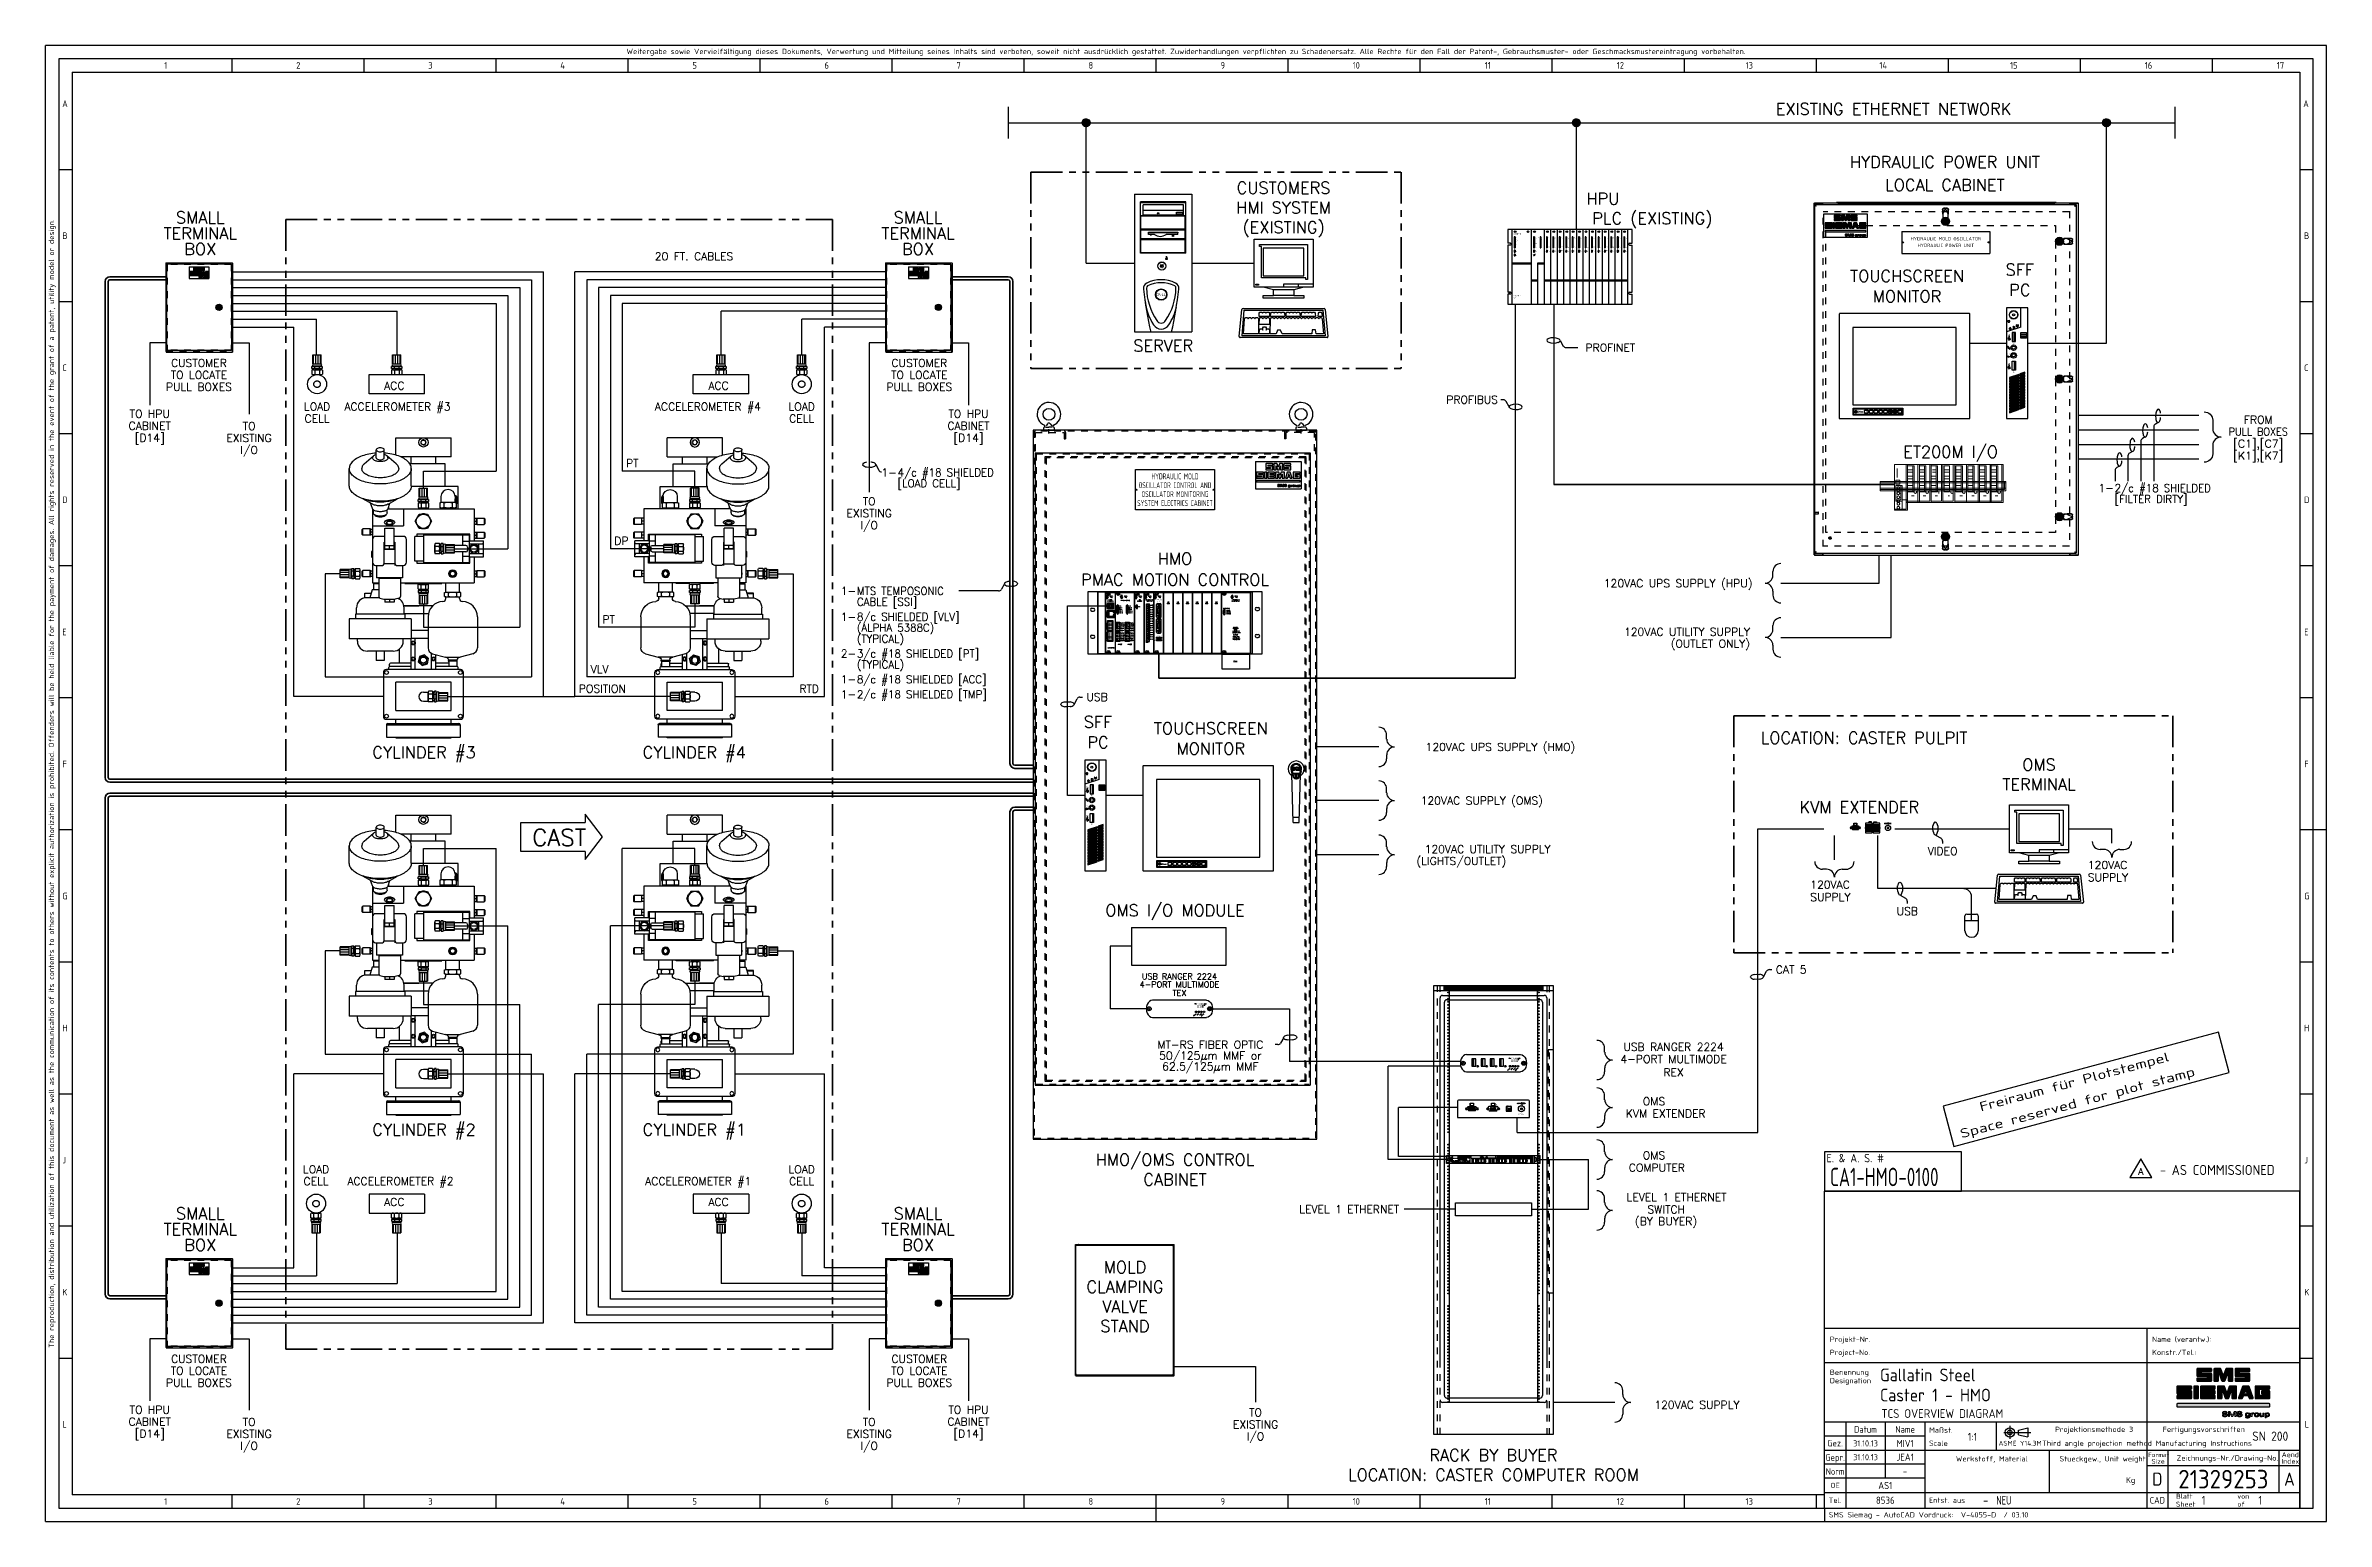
# Model space of a CAD drawing. Extents: x 0 to 34, y 0 to 22.
import ezdxf
from ezdxf.enums import TextEntityAlignment as Align

# ---------------------------------------------------------------- set-up
doc = ezdxf.new("R2010")
doc.units = 0
doc.header["$LTSCALE"] = 0.375
doc.header["$MEASUREMENT"] = 0
for name, pattern in [('CENTER2', [1.125, 0.75, -0.125, 0.125, -0.125]), ('HIDDEN', [0.375, 0.25, -0.125]), ('HIDDEN2', [0.1875, 0.125, -0.0625]), ('PHANTOM', [2.5, 1.25, -0.25, 0.25, -0.25, 0.25, -0.25]), ('Standard', [0])]:
    doc.linetypes.add(name, pattern=pattern)
doc.layers.get('0').update_dxf_attribs({"color": 4})
for name, color, linetype in [('1', 4, 'Continuous'), ('1A', 6, 'Continuous'), ('2', 3, 'Continuous'), ('5', 7, 'Continuous'), ('6', 3, 'Continuous'), ('8', 7, 'Continuous'), ('9', 253, 'Continuous'), ('_GEOM_251_CONT_67108_0_LEFT_', 251, 'Continuous'), ('_GEOM_251_PHAN_67108_0_LEFT_', 251, 'PHANTOM'), ('AVAILABLE_DOOR_SPACE', 7, 'Continuous'), ('CENTER2', 7, 'CENTER2'), ('DEFAULT_2', 8, 'HIDDEN'), ('DIM', 111, 'Continuous'), ('FOXBORO-TEXT', 7, 'Continuous'), ('Free_graphics', 2, 'Continuous'), ('HIDDEN', 7, 'HIDDEN'), ('HIDDEN2', 7, 'HIDDEN2'), ('INSERT_POINT', 1, 'Continuous'), ('OBJ', 7, 'Continuous'), ('SIEMENS-OBJ', 4, 'Continuous'), ('SLIN', 1, 'Continuous'), ('SMSTitle', 7, 'Continuous'), ('TEXT', 7, 'Continuous'), ('Texts', 2, 'Continuous'), ('X-OTLN', 7, 'Continuous')]:
    doc.layers.add(name, color=color, linetype=linetype)
doc.layers.add('SMSTITLE_notplotable', color=1, linetype='Continuous', lineweight=25, plot=False)
doc.styles.add('AU102S03', font='AU102S03.SHX')
doc.styles.add('BOLD', font='swissck.ttf')
doc.styles.add('EPLFONT_00', font='simplex.shx', dxfattribs={"width": 0.8})
doc.styles.add('ROMANS', font='ROMANS.shx')
doc.styles.add('SIMPLEX', font='SIMPLEX')
doc.styles.get("Standard").update_dxf_attribs({"font": 'isocp.shx'})

# ---------------------------------------------------------------- blocks, each defined once
blk = doc.blocks.new('$easno')
at = {"layer": '1'}
blk.add_lwpolyline([(0, 0), (2.04, 0), (2.04, 0.587), (0, 0.587)], close=True, dxfattribs=at)
at = {"layer": '6'}
blk.add_text('E. & A. S. #', height=0.125, dxfattribs=at).set_placement((0.026, 0.432))
blk.add_attdef('EASNO', (0.081, 0.076), '', height=0.275, dxfattribs=at)
blk = doc.blocks.new('V-4055-D')
at = {"layer": 'SMSTitle', "color": 7}
for p, q in [((0, 0), (0, 22)), ((34, 22), (0, 22)), ((2.776, 21.803), (2.776, 21.606)), ((4.744, 21.803), (4.744, 21.606)), ((6.713, 21.803), (6.713, 21.606)), ((8.681, 21.803), (8.681, 21.606)), ((10.65, 21.606), (10.65, 21.801)), ((12.618, 21.606), (12.618, 21.801)), ((14.587, 21.606), (14.587, 21.801)), ((16.555, 21.606), (16.555, 21.801)), ((18.524, 21.606), (18.524, 21.801)), ((20.492, 21.606), (20.492, 21.801)), ((22.461, 21.606), (22.461, 21.801)), ((24.43, 21.606), (24.43, 21.801)), ((26.398, 21.606), (26.398, 21.801)), ((28.366, 21.606), (28.366, 21.801)), ((30.335, 21.606), (30.335, 21.801)), ((32.303, 21.606), (32.303, 21.801)), ((34, 0), (34, 22)), ((0.394, 21.606), (0.394, 0.394)), ((0.394, 21.606), (33.606, 21.606)), ((33.606, 21.606), (33.606, 0.197)), ((0.394, 20.15), (0.197, 20.15)), ((33.803, 20.15), (33.606, 20.15)), ((0.394, 18.181), (0.197, 18.181)), ((33.803, 18.181), (33.606, 18.181)), ((0.394, 16.213), (0.197, 16.213)), ((33.803, 16.213), (33.606, 16.213)), ((0.394, 14.245), (0.197, 14.245)), ((33.803, 14.245), (33.606, 14.245)), ((0.394, 12.276), (0.197, 12.276)), ((33.803, 12.276), (33.606, 12.276)), ((0.394, 10.307), (0.197, 10.307)), ((34, 10.307), (33.606, 10.307)), ((0.394, 8.339), (0.197, 8.339)), ((33.803, 8.339), (33.606, 8.339)), ((0.394, 6.37), (0.197, 6.37)), ((33.803, 6.37), (33.606, 6.37)), ((0.394, 4.402), (0.197, 4.402)), ((33.803, 4.402), (33.606, 4.402)), ((0.197, 2.433), (0.394, 2.433)), ((33.606, 2.433), (33.803, 2.433)), ((26.52, 0.394), (0.394, 0.394)), ((2.776, 0.396), (2.776, 0.199)), ((4.744, 0.396), (4.744, 0.199)), ((6.713, 0.396), (6.713, 0.199)), ((8.681, 0.396), (8.681, 0.199)), ((10.65, 0.199), (10.65, 0.394)), ((12.618, 0.199), (12.618, 0.394)), ((14.587, 0.199), (14.587, 0.394)), ((16.555, 0), (16.555, 0.394)), ((18.524, 0.199), (18.524, 0.394)), ((20.492, 0.199), (20.492, 0.394)), ((22.461, 0.199), (22.461, 0.394)), ((24.43, 0.199), (24.43, 0.394)), ((26.398, 0.199), (26.398, 0.394)), ((0, 0), (34, 0)), ((26.52, 0.197), (26.52, 0))]:
    blk.add_line(p, q, dxfattribs=at)
at = {"layer": 'SMSTitle', "color": 4}
for p, q in [((0.197, 21.803), (0.197, 0.197)), ((33.803, 21.803), (0.197, 21.803)), ((33.803, 0.197), (33.803, 21.803)), ((0.197, 0.197), (33.803, 0.197))]:
    blk.add_line(p, q, dxfattribs=at)
at = {"layer": 'SMSTitle', "color": 7}
blk.add_text('Weitergabe sowie Vervielfältigung dieses Dokuments, Verwertung und Mitteilung seines Inhalts sind verboten, soweit nicht ausdrücklich gestattet. Zuwiderhandlungen verpflichten zu Schadenersatz. Alle Rechte für den Fall der Patent-, Gebrauchsmuster- oder Geschmacksmustereintragung vorbehalten.', height=0.07874, dxfattribs=at).set_placement((17, 21.902), align=Align.MIDDLE)
for s, height, p in [('1', 0.0984, (1.768, 21.656)), ('2', 0.0984, (3.736, 21.656)), ('3', 0.0984, (5.705, 21.656)), ('4', 0.0984, (7.673, 21.656)), ('5', 0.0984, (9.642, 21.656)), ('6', 0.0984, (11.61, 21.656)), ('7', 0.0984, (13.579, 21.656)), ('8', 0.0984, (15.547, 21.656)), ('9', 0.0984, (17.516, 21.656)), ('10', 0.0984, (19.484, 21.656)), ('11', 0.0984, (21.453, 21.656)), ('12', 0.0984, (23.421, 21.656)), ('13', 0.0984, (25.342, 21.656)), ('14', 0.0984, (27.336, 21.656)), ('15', 0.0984, (29.285, 21.656)), ('16', 0.0984, (31.292, 21.656)), ('17', 0.0984, (33.261, 21.656)), ('A', 0.0984, (0.248, 21.085)), ('A', 0.0984, (33.655, 21.085)), ('B', 0.0984, (0.25, 19.117)), ('B', 0.0984, (33.667, 19.117)), ('C', 0.0984, (0.25, 17.148)), ('C', 0.0984, (33.668, 17.148)), ('D', 0.0984, (0.248, 15.18)), ('D', 0.0984, (33.668, 15.18)), ('E', 0.0984, (0.248, 13.209)), ('E', 0.0984, (33.669, 13.209)), ('F', 0.0984, (0.25, 11.242)), ('F', 0.0984, (33.67, 11.242)), ('G', 0.0984, (0.25, 9.273)), ('G', 0.0984, (33.67, 9.273)), ('H', 0.0984, (0.248, 7.305)), ('H', 0.0984, (33.667, 7.305)), ('J', 0.0984, (0.25, 5.336)), ('J', 0.0984, (33.67, 5.336)), ('K', 0.0984, (0.25, 3.368)), ('K', 0.0984, (33.671, 3.368)), ('L', 0.0984, (0.25, 1.399)), ('L', 0.0984, (33.676, 1.399)), ('1', 0.0984, (1.768, 0.248)), ('2', 0.0984, (3.736, 0.248)), ('3', 0.0984, (5.705, 0.248)), ('4', 0.0984, (7.673, 0.248)), ('5', 0.0984, (9.642, 0.248)), ('6', 0.0984, (11.61, 0.248)), ('7', 0.0984, (13.579, 0.248)), ('8', 0.0984, (15.547, 0.248)), ('9', 0.0984, (17.516, 0.248)), ('10', 0.0984, (19.484, 0.248)), ('11', 0.0984, (21.453, 0.248)), ('12', 0.0984, (23.421, 0.248)), ('13', 0.0984, (25.342, 0.248)), ('SMS Siemag - AutoCAD Vordruck:  V-4055-D  / 03.10', 0.07874, (26.58, 0.059))]:
    blk.add_text(s, height=height, dxfattribs=at).set_placement(p)
blk.add_text('The reproduction, distribution and utilization of this document as well as the communication of its contents to others without explicit authorization is prohibited. Offenders will be held liable for the payment of damages. All rights reserved in the event of the grant of a patent, utility model or design.', height=0.07874, rotation=90, dxfattribs=at).set_placement((0.098, 11), align=Align.MIDDLE)
at = {"layer": 'SMSTitle', "color": 7, "linetype": 'Continuous', "flags": 2}
blk.add_attdef('SMSTITLE-INSERT', (33.606, 0.197), '', height=0.138, dxfattribs=at)
blk = doc.blocks.new('smstitle')
at = {"layer": 'SMSTitle'}
h = blk.add_hatch(color=7, dxfattribs=at)
edge = h.paths.add_edge_path()
edge.add_line((-1.528, 1.895), (-1.324, 1.895))
edge.add_arc((-1.324, 1.903), 0.00799, 270, 360)
edge.add_line((-1.316, 1.903), (-1.316, 2.002))
edge.add_arc((-1.324, 2.002), 0.00799, 360, 450)
edge.add_line((-1.324, 2.01), (-1.459, 2.01))
edge.add_arc((-1.459, 2.018), 0.00799, 180, 270, ccw=False)
edge.add_line((-1.467, 2.018), (-1.467, 2.029))
edge.add_arc((-1.459, 2.029), 0.00799, 90, 180, ccw=False)
edge.add_line((-1.459, 2.037), (-1.324, 2.037))
edge.add_arc((-1.324, 2.045), 0.00799, 270, 360)
edge.add_line((-1.316, 2.045), (-1.316, 2.073))
edge.add_arc((-1.324, 2.073), 0.00799, 360, 450)
edge.add_line((-1.324, 2.081), (-1.528, 2.081))
edge.add_arc((-1.528, 2.073), 0.00799, 90, 180)
edge.add_line((-1.536, 2.073), (-1.536, 1.974))
edge.add_arc((-1.528, 1.974), 0.00799, 180, 270)
edge.add_line((-1.528, 1.966), (-1.392, 1.966))
edge.add_arc((-1.392, 1.958), 0.00799, 0, 90, ccw=False)
edge.add_line((-1.384, 1.958), (-1.384, 1.947))
edge.add_arc((-1.392, 1.947), 0.00799, 270, 360, ccw=False)
edge.add_line((-1.392, 1.939), (-1.528, 1.939))
edge.add_arc((-1.528, 1.931), 0.00799, 90, 180)
edge.add_line((-1.536, 1.931), (-1.536, 1.903))
edge.add_arc((-1.528, 1.903), 0.00799, 180, 270)
h = blk.add_hatch(color=7, dxfattribs=at)
edge = h.paths.add_edge_path()
edge.add_line((-1.284, 2.073), (-1.284, 1.903))
edge.add_arc((-1.276, 1.903), 0.00799, 180, 270)
edge.add_line((-1.276, 1.895), (-1.224, 1.895))
edge.add_arc((-1.224, 1.903), 0.00799, 270, 360)
edge.add_line((-1.216, 1.903), (-1.216, 2.021))
edge.add_arc((-1.213, 2.021), 0.00218, 20, 180, ccw=False)
edge.add_line((-1.211, 2.022), (-1.168, 1.902))
edge.add_arc((-1.159, 1.905), 0.00944, 200, 270)
edge.add_line((-1.159, 1.895), (-1.124, 1.895))
edge.add_arc((-1.124, 1.903), 0.00799, 270, 340)
edge.add_line((-1.116, 1.901), (-1.072, 2.022))
edge.add_arc((-1.07, 2.021), 0.00218, 0, 160, ccw=False)
edge.add_line((-1.068, 2.021), (-1.068, 1.903))
edge.add_arc((-1.06, 1.903), 0.00799, 180, 270)
edge.add_line((-1.06, 1.895), (-1.008, 1.895))
edge.add_arc((-1.008, 1.903), 0.00799, 270, 360)
edge.add_line((-1, 1.903), (-1, 2.073))
edge.add_arc((-1.008, 2.073), 0.00799, 0, 89.9879)
edge.add_line((-1.008, 2.081), (-1.099, 2.081))
edge.add_arc((-1.099, 2.073), 0.00799, 89.9879, 159.9999)
edge.add_line((-1.107, 2.075), (-1.14, 1.985))
edge.add_arc((-1.142, 1.986), 0.00218, 200.0255, 339.9745, ccw=False)
edge.add_line((-1.144, 1.985), (-1.177, 2.075))
edge.add_arc((-1.184, 2.073), 0.00799, 20.0001, 90.0121)
edge.add_line((-1.184, 2.081), (-1.276, 2.081))
edge.add_arc((-1.276, 2.073), 0.00799, 90.0121, 180)
h = blk.add_hatch(color=7, dxfattribs=at)
edge = h.paths.add_edge_path()
edge.add_line((-0.96, 1.895), (-0.756, 1.895))
edge.add_arc((-0.756, 1.903), 0.00799, 270, 360)
edge.add_line((-0.748, 1.903), (-0.748, 2.002))
edge.add_arc((-0.756, 2.002), 0.00799, 360, 450)
edge.add_line((-0.756, 2.01), (-0.891, 2.01))
edge.add_arc((-0.891, 2.018), 0.00799, 180, 270, ccw=False)
edge.add_line((-0.899, 2.018), (-0.899, 2.029))
edge.add_arc((-0.891, 2.029), 0.00799, 90, 180, ccw=False)
edge.add_line((-0.891, 2.037), (-0.756, 2.037))
edge.add_arc((-0.756, 2.045), 0.00799, 270, 360)
edge.add_line((-0.748, 2.045), (-0.748, 2.073))
edge.add_arc((-0.756, 2.073), 0.00799, 360, 450)
edge.add_line((-0.756, 2.081), (-0.96, 2.081))
edge.add_arc((-0.96, 2.073), 0.00799, 90, 180)
edge.add_line((-0.968, 2.073), (-0.968, 1.974))
edge.add_arc((-0.96, 1.974), 0.00799, 180, 270)
edge.add_line((-0.96, 1.966), (-0.824, 1.966))
edge.add_arc((-0.824, 1.958), 0.00799, 0, 90, ccw=False)
edge.add_line((-0.816, 1.958), (-0.816, 1.947))
edge.add_arc((-0.824, 1.947), 0.00799, -90, 0, ccw=False)
edge.add_line((-0.824, 1.939), (-0.96, 1.939))
edge.add_arc((-0.96, 1.931), 0.00799, 90, 180)
edge.add_line((-0.968, 1.931), (-0.968, 1.903))
edge.add_arc((-0.96, 1.903), 0.00799, 180, 270)
h = blk.add_hatch(color=7, dxfattribs=at)
edge = h.paths.add_edge_path()
edge.add_line((-1.826, 1.634), (-1.622, 1.634))
edge.add_arc((-1.622, 1.642), 0.00799, 270, 360)
edge.add_line((-1.614, 1.642), (-1.614, 1.74))
edge.add_arc((-1.622, 1.74), 0.00799, 360, 450)
edge.add_line((-1.622, 1.748), (-1.757, 1.748))
edge.add_arc((-1.757, 1.756), 0.00799, 180, 270, ccw=False)
edge.add_line((-1.765, 1.756), (-1.765, 1.768))
edge.add_arc((-1.757, 1.768), 0.00799, 90, 180, ccw=False)
edge.add_line((-1.757, 1.776), (-1.622, 1.776))
edge.add_arc((-1.622, 1.784), 0.00799, 270, 360)
edge.add_line((-1.614, 1.784), (-1.614, 1.811))
edge.add_arc((-1.622, 1.811), 0.00799, 360, 450)
edge.add_line((-1.622, 1.819), (-1.826, 1.819))
edge.add_arc((-1.826, 1.811), 0.00799, 90, 180)
edge.add_line((-1.834, 1.811), (-1.834, 1.713))
edge.add_arc((-1.826, 1.713), 0.00799, 180, 270)
edge.add_line((-1.826, 1.705), (-1.69, 1.705))
edge.add_arc((-1.69, 1.697), 0.00799, 0, 90, ccw=False)
edge.add_line((-1.682, 1.697), (-1.682, 1.686))
edge.add_arc((-1.69, 1.686), 0.00799, -90, 0, ccw=False)
edge.add_line((-1.69, 1.678), (-1.826, 1.678))
edge.add_arc((-1.826, 1.67), 0.00799, 90, 180)
edge.add_line((-1.834, 1.67), (-1.834, 1.642))
edge.add_arc((-1.826, 1.642), 0.00799, 180, 270)
h = blk.add_hatch(color=7, dxfattribs=at)
edge = h.paths.add_edge_path()
edge.add_line((-1.574, 1.634), (-1.522, 1.634))
edge.add_arc((-1.522, 1.642), 0.00799, 270, 360)
edge.add_line((-1.514, 1.642), (-1.514, 1.811))
edge.add_arc((-1.522, 1.811), 0.00799, 360, 450)
edge.add_line((-1.522, 1.819), (-1.574, 1.819))
edge.add_arc((-1.574, 1.811), 0.00799, 90, 180)
edge.add_line((-1.582, 1.811), (-1.582, 1.642))
edge.add_arc((-1.574, 1.642), 0.00799, 180, 270)
h = blk.add_hatch(color=7, dxfattribs=at)
edge = h.paths.add_edge_path()
edge.add_line((-1.27, 1.819), (-1.474, 1.819))
edge.add_arc((-1.474, 1.811), 0.00799, 90, 180)
edge.add_line((-1.482, 1.811), (-1.482, 1.642))
edge.add_arc((-1.474, 1.642), 0.00799, 180, 270)
edge.add_line((-1.474, 1.634), (-1.27, 1.634))
edge.add_arc((-1.27, 1.642), 0.00799, 270, 360)
edge.add_line((-1.262, 1.642), (-1.262, 1.67))
edge.add_arc((-1.27, 1.67), 0.00799, 360, 450)
edge.add_line((-1.27, 1.678), (-1.405, 1.678))
edge.add_arc((-1.405, 1.686), 0.00799, 180, 270, ccw=False)
edge.add_line((-1.413, 1.686), (-1.413, 1.697))
edge.add_arc((-1.405, 1.697), 0.00799, 90, 180, ccw=False)
edge.add_line((-1.405, 1.705), (-1.27, 1.705))
edge.add_arc((-1.27, 1.713), 0.00799, 270, 360)
edge.add_line((-1.262, 1.713), (-1.262, 1.74))
edge.add_arc((-1.27, 1.74), 0.00799, 360, 450)
edge.add_line((-1.27, 1.748), (-1.405, 1.748))
edge.add_arc((-1.405, 1.756), 0.00799, 180, 270, ccw=False)
edge.add_line((-1.413, 1.756), (-1.413, 1.768))
edge.add_arc((-1.405, 1.768), 0.00799, 90, 180, ccw=False)
edge.add_line((-1.405, 1.776), (-1.27, 1.776))
edge.add_arc((-1.27, 1.784), 0.00799, 270, 360)
edge.add_line((-1.262, 1.784), (-1.262, 1.811))
edge.add_arc((-1.27, 1.811), 0.00799, 360, 450)
h = blk.add_hatch(color=7, dxfattribs=at)
edge = h.paths.add_edge_path()
edge.add_line((-1.23, 1.811), (-1.23, 1.642))
edge.add_arc((-1.222, 1.642), 0.00799, 180, 270)
edge.add_line((-1.222, 1.634), (-1.17, 1.634))
edge.add_arc((-1.17, 1.642), 0.00799, 270, 360)
edge.add_line((-1.162, 1.642), (-1.162, 1.76))
edge.add_arc((-1.16, 1.76), 0.00218, 20, 180, ccw=False)
edge.add_line((-1.157, 1.761), (-1.114, 1.64))
edge.add_arc((-1.105, 1.643), 0.00944, 200, 270)
edge.add_line((-1.105, 1.634), (-1.07, 1.634))
edge.add_arc((-1.07, 1.642), 0.00799, 270, 340)
edge.add_line((-1.062, 1.639), (-1.018, 1.761))
edge.add_arc((-1.016, 1.76), 0.00218, 0, 160, ccw=False)
edge.add_line((-1.014, 1.76), (-1.014, 1.642))
edge.add_arc((-1.006, 1.642), 0.00799, 180, 270)
edge.add_line((-1.006, 1.634), (-0.954, 1.634))
edge.add_arc((-0.954, 1.642), 0.00799, 270, 360)
edge.add_line((-0.946, 1.642), (-0.946, 1.811))
edge.add_arc((-0.954, 1.811), 0.00799, 0, 89.9879)
edge.add_line((-0.954, 1.819), (-1.045, 1.819))
edge.add_arc((-1.045, 1.811), 0.00799, 89.9879, 159.9999)
edge.add_line((-1.053, 1.814), (-1.086, 1.723))
edge.add_arc((-1.088, 1.724), 0.00218, 200.0255, 339.9745, ccw=False)
edge.add_line((-1.09, 1.723), (-1.123, 1.814))
edge.add_arc((-1.13, 1.811), 0.00799, 20.0001, 90.0121)
edge.add_line((-1.13, 1.819), (-1.222, 1.819))
edge.add_arc((-1.222, 1.811), 0.00799, 90.0121, 180)
h = blk.add_hatch(color=7, dxfattribs=at)
edge = h.paths.add_edge_path()
edge.add_line((-0.766, 1.819), (-0.849, 1.819))
edge.add_arc((-0.849, 1.811), 0.00799, 90, 160)
edge.add_line((-0.856, 1.814), (-0.918, 1.645))
edge.add_arc((-0.911, 1.642), 0.00799, 160, 270)
edge.add_line((-0.911, 1.634), (-0.864, 1.634))
edge.add_arc((-0.864, 1.642), 0.00799, 270, 340)
edge.add_line((-0.856, 1.639), (-0.844, 1.672))
edge.add_arc((-0.837, 1.67), 0.00799, 90, 160, ccw=False)
edge.add_line((-0.837, 1.678), (-0.778, 1.678))
edge.add_arc((-0.778, 1.67), 0.00799, 20, 90, ccw=False)
edge.add_line((-0.771, 1.672), (-0.759, 1.639))
edge.add_arc((-0.751, 1.642), 0.00799, 200, 270)
edge.add_line((-0.751, 1.634), (-0.705, 1.634))
edge.add_arc((-0.705, 1.642), 0.00799, 270, 380)
edge.add_line((-0.697, 1.645), (-0.759, 1.814))
edge.add_arc((-0.766, 1.811), 0.00799, 20, 90)
edge = h.paths.add_edge_path(flags=16)
edge.add_line((-0.822, 1.705), (-0.793, 1.705))
edge.add_arc((-0.793, 1.712), 0.00726, 270, 380)
edge.add_line((-0.786, 1.715), (-0.805, 1.766))
edge.add_arc((-0.808, 1.765), 0.00291, 20, 160)
edge.add_line((-0.81, 1.766), (-0.829, 1.715))
edge.add_arc((-0.822, 1.712), 0.00726, 160, 270)
h = blk.add_hatch(color=7, dxfattribs=at)
edge = h.paths.add_edge_path()
edge.add_line((-0.458, 1.819), (-0.662, 1.819))
edge.add_arc((-0.662, 1.811), 0.00799, 90, 180)
edge.add_line((-0.67, 1.811), (-0.67, 1.642))
edge.add_arc((-0.662, 1.642), 0.00799, 180, 270)
edge.add_line((-0.662, 1.634), (-0.458, 1.634))
edge.add_arc((-0.458, 1.642), 0.00799, 270, 360)
edge.add_line((-0.45, 1.642), (-0.45, 1.74))
edge.add_arc((-0.458, 1.74), 0.00799, 360, 450)
edge.add_line((-0.458, 1.748), (-0.567, 1.748))
edge.add_arc((-0.567, 1.74), 0.00799, 90, 180)
edge.add_line((-0.575, 1.74), (-0.575, 1.713))
edge.add_arc((-0.567, 1.713), 0.00799, 180, 270)
edge.add_line((-0.567, 1.705), (-0.526, 1.705))
edge.add_arc((-0.526, 1.697), 0.00799, 0, 90, ccw=False)
edge.add_line((-0.518, 1.697), (-0.518, 1.686))
edge.add_arc((-0.526, 1.686), 0.00799, -90, 0, ccw=False)
edge.add_line((-0.526, 1.678), (-0.594, 1.678))
edge.add_arc((-0.594, 1.686), 0.00799, 180, 270, ccw=False)
edge.add_line((-0.602, 1.686), (-0.602, 1.768))
edge.add_arc((-0.594, 1.768), 0.00799, 90, 180, ccw=False)
edge.add_line((-0.594, 1.776), (-0.458, 1.776))
edge.add_arc((-0.458, 1.784), 0.00799, 270, 360)
edge.add_line((-0.45, 1.784), (-0.45, 1.811))
edge.add_arc((-0.458, 1.811), 0.00799, 360, 450)
h = blk.add_hatch(color=10, dxfattribs=at)
edge = h.paths.add_edge_path()
edge.add_line((-1.826, 1.51), (-0.458, 1.51))
edge.add_arc((-0.458, 1.518), 0.00799, 270, 360)
edge.add_line((-0.45, 1.518), (-0.45, 1.55))
edge.add_arc((-0.458, 1.55), 0.00799, 360, 450)
edge.add_line((-0.458, 1.558), (-1.826, 1.558))
edge.add_arc((-1.826, 1.55), 0.00799, 90, 180)
edge.add_line((-1.834, 1.55), (-1.834, 1.518))
edge.add_arc((-1.826, 1.518), 0.00799, 180, 270)
h = blk.add_hatch(color=7, dxfattribs=at)
h.paths.add_polyline_path([(-0.49, 1.373), (-0.495, 1.375), (-0.496, 1.375), (-0.5, 1.379), (-0.501, 1.38), (-0.504, 1.385), (-0.504, 1.386), (-0.505, 1.392), (-0.505, 1.393), (-0.504, 1.399), (-0.503, 1.4), (-0.5, 1.405), (-0.5, 1.405), (-0.495, 1.409), (-0.494, 1.409), (-0.488, 1.41), (-0.487, 1.41), (-0.481, 1.409), (-0.48, 1.408), (-0.476, 1.405), (-0.475, 1.404), (-0.472, 1.399), (-0.472, 1.397), (-0.471, 1.392), (-0.471, 1.39), (-0.472, 1.385), (-0.473, 1.384), (-0.476, 1.379), (-0.477, 1.378), (-0.481, 1.375), (-0.483, 1.374), (-0.488, 1.373)], flags=16)
h.paths.add_polyline_path([(-0.598, 1.418), (-0.598, 1.386), (-0.598, 1.38), (-0.596, 1.375), (-0.594, 1.372), (-0.59, 1.368), (-0.587, 1.366), (-0.582, 1.364), (-0.58, 1.364), (-0.574, 1.363), (-0.572, 1.363), (-0.566, 1.364), (-0.561, 1.366), (-0.56, 1.366), (-0.556, 1.37), (-0.552, 1.374), (-0.552, 1.374), (-0.552, 1.37), (-0.551, 1.365), (-0.536, 1.365), (-0.536, 1.365), (-0.536, 1.371), (-0.536, 1.372), (-0.536, 1.378), (-0.536, 1.418), (-0.552, 1.418), (-0.552, 1.393), (-0.552, 1.39), (-0.554, 1.384), (-0.554, 1.383), (-0.557, 1.379), (-0.558, 1.378), (-0.563, 1.375), (-0.563, 1.375), (-0.569, 1.374), (-0.574, 1.375), (-0.578, 1.377), (-0.579, 1.377), (-0.581, 1.382), (-0.582, 1.384), (-0.582, 1.39), (-0.582, 1.418)])
h.paths.add_polyline_path([(-0.676, 1.407), (-0.678, 1.402), (-0.68, 1.397), (-0.68, 1.392), (-0.68, 1.387), (-0.678, 1.381), (-0.676, 1.377), (-0.673, 1.372), (-0.672, 1.371), (-0.668, 1.368), (-0.662, 1.366), (-0.662, 1.366), (-0.657, 1.364), (-0.652, 1.363), (-0.646, 1.363), (-0.645, 1.363), (-0.639, 1.363), (-0.634, 1.364), (-0.629, 1.366), (-0.627, 1.366), (-0.622, 1.369), (-0.618, 1.372), (-0.615, 1.376), (-0.613, 1.381), (-0.611, 1.386), (-0.611, 1.392), (-0.611, 1.397), (-0.613, 1.402), (-0.615, 1.407), (-0.618, 1.411), (-0.619, 1.412), (-0.623, 1.415), (-0.629, 1.418), (-0.629, 1.418), (-0.634, 1.419), (-0.639, 1.42), (-0.646, 1.42), (-0.646, 1.42), (-0.652, 1.42), (-0.657, 1.419), (-0.662, 1.418), (-0.663, 1.417), (-0.669, 1.415), (-0.673, 1.411)])
h.paths.add_polyline_path([(-0.648, 1.373), (-0.653, 1.375), (-0.655, 1.375), (-0.659, 1.379), (-0.66, 1.38), (-0.662, 1.385), (-0.663, 1.386), (-0.663, 1.392), (-0.663, 1.394), (-0.662, 1.399), (-0.662, 1.4), (-0.659, 1.405), (-0.658, 1.406), (-0.653, 1.409), (-0.651, 1.409), (-0.646, 1.41), (-0.643, 1.41), (-0.638, 1.409), (-0.636, 1.408), (-0.632, 1.405), (-0.631, 1.404), (-0.629, 1.399), (-0.628, 1.397), (-0.628, 1.392), (-0.628, 1.39), (-0.629, 1.385), (-0.629, 1.384), (-0.632, 1.379), (-0.633, 1.378), (-0.638, 1.375), (-0.64, 1.374), (-0.646, 1.373)], flags=16)
h.paths.add_polyline_path([(-0.731, 1.418), (-0.731, 1.418), (-0.73, 1.412), (-0.73, 1.411), (-0.73, 1.405), (-0.73, 1.365), (-0.714, 1.365), (-0.714, 1.387), (-0.714, 1.387), (-0.714, 1.393), (-0.712, 1.398), (-0.709, 1.402), (-0.706, 1.405), (-0.701, 1.406), (-0.694, 1.407), (-0.692, 1.407), (-0.69, 1.407), (-0.688, 1.407), (-0.687, 1.406), (-0.687, 1.418), (-0.692, 1.419), (-0.697, 1.419), (-0.7, 1.419), (-0.705, 1.418), (-0.705, 1.418), (-0.71, 1.415), (-0.713, 1.412), (-0.715, 1.409), (-0.715, 1.409), (-0.715, 1.413), (-0.715, 1.418)])
h.paths.add_polyline_path([(-0.777, 1.41), (-0.772, 1.409), (-0.771, 1.409), (-0.767, 1.405), (-0.766, 1.405), (-0.764, 1.4), (-0.763, 1.399), (-0.763, 1.393), (-0.763, 1.392), (-0.764, 1.386), (-0.764, 1.386), (-0.767, 1.381), (-0.767, 1.38), (-0.772, 1.377), (-0.774, 1.377), (-0.779, 1.376), (-0.781, 1.376), (-0.786, 1.377), (-0.787, 1.378), (-0.792, 1.381), (-0.792, 1.382), (-0.795, 1.386), (-0.795, 1.388), (-0.796, 1.393), (-0.796, 1.394), (-0.795, 1.4), (-0.795, 1.4), (-0.792, 1.405), (-0.791, 1.406), (-0.786, 1.409), (-0.785, 1.409), (-0.779, 1.41)], flags=16)
h.paths.add_polyline_path([(-0.937, 1.389), (-0.937, 1.389), (-0.937, 1.383), (-0.935, 1.378), (-0.932, 1.374), (-0.928, 1.37), (-0.927, 1.369), (-0.922, 1.367), (-0.916, 1.365), (-0.913, 1.364), (-0.907, 1.363), (-0.901, 1.363), (-0.898, 1.363), (-0.892, 1.364), (-0.886, 1.365), (-0.88, 1.366), (-0.876, 1.368), (-0.872, 1.37), (-0.872, 1.37), (-0.868, 1.373), (-0.865, 1.378), (-0.863, 1.383), (-0.862, 1.388), (-0.862, 1.389), (-0.863, 1.395), (-0.863, 1.396), (-0.866, 1.401), (-0.868, 1.403), (-0.873, 1.406), (-0.873, 1.406), (-0.878, 1.408), (-0.884, 1.409), (-0.906, 1.412), (-0.909, 1.413), (-0.914, 1.415), (-0.915, 1.417), (-0.917, 1.422), (-0.916, 1.426), (-0.912, 1.43), (-0.907, 1.432), (-0.902, 1.432), (-0.898, 1.432), (-0.893, 1.431), (-0.888, 1.429), (-0.887, 1.429), (-0.884, 1.424), (-0.883, 1.419), (-0.866, 1.419), (-0.866, 1.424), (-0.868, 1.429), (-0.871, 1.433), (-0.875, 1.437), (-0.878, 1.439), (-0.883, 1.441), (-0.888, 1.442), (-0.894, 1.443), (-0.9, 1.444), (-0.902, 1.444), (-0.908, 1.443), (-0.913, 1.442), (-0.914, 1.442), (-0.919, 1.44), (-0.924, 1.438), (-0.928, 1.434), (-0.932, 1.43), (-0.932, 1.43), (-0.934, 1.425), (-0.935, 1.419), (-0.935, 1.417), (-0.933, 1.412), (-0.932, 1.41), (-0.929, 1.405), (-0.926, 1.403), (-0.921, 1.401), (-0.919, 1.4), (-0.914, 1.399), (-0.908, 1.397), (-0.892, 1.395), (-0.887, 1.394), (-0.883, 1.392), (-0.881, 1.391), (-0.88, 1.386), (-0.881, 1.382), (-0.884, 1.378), (-0.885, 1.378), (-0.89, 1.376), (-0.893, 1.375), (-0.899, 1.375), (-0.905, 1.375), (-0.91, 1.376), (-0.914, 1.378), (-0.916, 1.379), (-0.919, 1.384), (-0.92, 1.389)])
h.paths.add_polyline_path([(-1.066, 1.442), (-1.066, 1.365), (-1.051, 1.365), (-1.051, 1.431), (-1.051, 1.431), (-1.02, 1.365), (-0.999, 1.365), (-0.969, 1.431), (-0.969, 1.431), (-0.969, 1.365), (-0.952, 1.365), (-0.952, 1.442), (-0.981, 1.442), (-1.009, 1.379), (-1.038, 1.442)])
h.paths.add_polyline_path([(-1.156, 1.389), (-1.156, 1.389), (-1.156, 1.383), (-1.154, 1.378), (-1.151, 1.374), (-1.147, 1.37), (-1.146, 1.369), (-1.141, 1.367), (-1.135, 1.365), (-1.132, 1.364), (-1.126, 1.363), (-1.12, 1.363), (-1.117, 1.363), (-1.11, 1.364), (-1.105, 1.365), (-1.099, 1.366), (-1.095, 1.368), (-1.091, 1.37), (-1.091, 1.37), (-1.086, 1.373), (-1.083, 1.378), (-1.082, 1.383), (-1.081, 1.388), (-1.081, 1.389), (-1.082, 1.395), (-1.082, 1.396), (-1.085, 1.401), (-1.087, 1.403), (-1.092, 1.406), (-1.092, 1.406), (-1.097, 1.408), (-1.103, 1.409), (-1.125, 1.412), (-1.128, 1.413), (-1.133, 1.415), (-1.134, 1.417), (-1.136, 1.422), (-1.134, 1.426), (-1.131, 1.43), (-1.126, 1.432), (-1.121, 1.432), (-1.117, 1.432), (-1.112, 1.431), (-1.107, 1.429), (-1.106, 1.429), (-1.103, 1.424), (-1.102, 1.419), (-1.085, 1.419), (-1.085, 1.424), (-1.087, 1.429), (-1.09, 1.433), (-1.094, 1.437), (-1.097, 1.439), (-1.102, 1.441), (-1.107, 1.442), (-1.113, 1.443), (-1.119, 1.444), (-1.121, 1.444), (-1.127, 1.443), (-1.132, 1.442), (-1.133, 1.442), (-1.138, 1.44), (-1.143, 1.438), (-1.147, 1.434), (-1.151, 1.43), (-1.151, 1.43), (-1.153, 1.425), (-1.154, 1.419), (-1.154, 1.417), (-1.152, 1.412), (-1.151, 1.41), (-1.148, 1.405), (-1.145, 1.403), (-1.139, 1.401), (-1.138, 1.4), (-1.133, 1.399), (-1.127, 1.397), (-1.111, 1.395), (-1.106, 1.394), (-1.102, 1.392), (-1.1, 1.391), (-1.099, 1.386), (-1.1, 1.382), (-1.103, 1.378), (-1.104, 1.378), (-1.109, 1.376), (-1.112, 1.375), (-1.118, 1.375), (-1.124, 1.375), (-1.129, 1.376), (-1.133, 1.378), (-1.134, 1.379), (-1.138, 1.384), (-1.139, 1.389)])
h.paths.add_polyline_path([(-0.483, 1.363), (-0.478, 1.364), (-0.477, 1.364), (-0.471, 1.365), (-0.47, 1.366), (-0.465, 1.369), (-0.464, 1.37), (-0.46, 1.374), (-0.458, 1.376), (-0.456, 1.382), (-0.455, 1.386), (-0.455, 1.392), (-0.455, 1.398), (-0.456, 1.403), (-0.459, 1.407), (-0.462, 1.412), (-0.466, 1.415), (-0.471, 1.418), (-0.473, 1.419), (-0.478, 1.42), (-0.484, 1.42), (-0.484, 1.42), (-0.49, 1.42), (-0.491, 1.42), (-0.496, 1.418), (-0.496, 1.418), (-0.501, 1.415), (-0.502, 1.415), (-0.505, 1.411), (-0.506, 1.411), (-0.506, 1.415), (-0.506, 1.418), (-0.522, 1.418), (-0.522, 1.418), (-0.521, 1.413), (-0.521, 1.411), (-0.521, 1.406), (-0.521, 1.345), (-0.505, 1.345), (-0.505, 1.373), (-0.505, 1.373), (-0.504, 1.371), (-0.5, 1.368), (-0.495, 1.365), (-0.494, 1.365), (-0.489, 1.364)])
h.paths.add_polyline_path([(-0.762, 1.411), (-0.766, 1.415), (-0.771, 1.418), (-0.773, 1.419), (-0.778, 1.42), (-0.784, 1.42), (-0.785, 1.42), (-0.79, 1.42), (-0.796, 1.418), (-0.8, 1.416), (-0.805, 1.413), (-0.808, 1.409), (-0.811, 1.404), (-0.811, 1.404), (-0.813, 1.398), (-0.813, 1.393), (-0.813, 1.388), (-0.811, 1.383), (-0.809, 1.378), (-0.805, 1.374), (-0.801, 1.371), (-0.796, 1.368), (-0.795, 1.368), (-0.79, 1.366), (-0.784, 1.366), (-0.778, 1.367), (-0.778, 1.367), (-0.773, 1.368), (-0.772, 1.368), (-0.767, 1.371), (-0.767, 1.371), (-0.763, 1.375), (-0.763, 1.375), (-0.763, 1.368), (-0.763, 1.367), (-0.764, 1.361), (-0.767, 1.357), (-0.77, 1.356), (-0.775, 1.354), (-0.781, 1.354), (-0.785, 1.354), (-0.79, 1.356), (-0.792, 1.357), (-0.794, 1.362), (-0.81, 1.362), (-0.81, 1.358), (-0.808, 1.353), (-0.806, 1.351), (-0.801, 1.348), (-0.798, 1.346), (-0.792, 1.345), (-0.792, 1.345), (-0.786, 1.344), (-0.781, 1.344), (-0.777, 1.344), (-0.771, 1.345), (-0.766, 1.345), (-0.766, 1.346), (-0.76, 1.347), (-0.755, 1.35), (-0.752, 1.353), (-0.749, 1.357), (-0.749, 1.357), (-0.747, 1.362), (-0.746, 1.368), (-0.746, 1.405), (-0.746, 1.408), (-0.746, 1.412), (-0.746, 1.415), (-0.746, 1.418), (-0.761, 1.418)])
at = {"layer": 'SMSTitle', "color": 4}
for p, q in [((-7.087, 2.677), (-7.087, 4.724)), ((0, 4.724), (-7.087, 4.724)), ((0, 2.677), (0, 4.724)), ((0, 2.677), (-7.087, 2.677)), ((-7.087, 0), (-7.087, 2.677)), ((-2.283, 2.677), (-2.283, 0)), ((0, 0), (0, 2.677)), ((0, 2.165), (-7.087, 2.165)), ((0, 1.28), (-7.087, 1.28)), ((-5.591, 1.28), (-5.591, 0)), ((-5.591, 0.866), (0, 0.866)), ((-3.74, 0.866), (-3.74, 0.236)), ((-1.969, 0.866), (-1.969, 0)), ((-0.315, 0.866), (-0.315, 0.236)), ((-7.087, 0.236), (0, 0.236))]:
    blk.add_line(p, q, dxfattribs=at)
at = {"layer": 'SMSTitle', "color": 7, "lineweight": 25}
for p, q in [((-5.591, 1.071), (-7.087, 1.071)), ((-6.772, 1.28), (-6.772, 0)), ((-6.181, 1.28), (-6.181, 0.445)), ((-4.413, 1.129), (-4.013, 1.129)), ((-4.325, 1.228), (-4.325, 1.035)), ((-4.194, 1.164), (-4.056, 1.198)), ((-4.194, 1.095), (-4.194, 1.164)), ((-4.194, 1.095), (-4.056, 1.061)), ((-4.056, 1.198), (-4.056, 1.061)), ((-7.087, 0.866), (-5.591, 0.866)), ((-5.591, 0.654), (-7.087, 0.654)), ((-5.591, 0.445), (-7.087, 0.445)), ((0, 0.63), (-2.283, 0.63))]:
    blk.add_line(p, q, dxfattribs=at)
at = {"layer": 'SMSTitle', "color": 7}
blk.add_line((-4.528, 1.28), (-4.528, 0.866), dxfattribs=at)
for points in [[(-1.528, 1.895), (-1.324, 1.895, 0.414214), (-1.316, 1.903), (-1.316, 2.002, 0.414214), (-1.324, 2.01), (-1.459, 2.01, -0.414214), (-1.467, 2.018), (-1.467, 2.029, -0.414214), (-1.459, 2.037), (-1.324, 2.037, 0.414214), (-1.316, 2.045), (-1.316, 2.073, 0.414214), (-1.324, 2.081), (-1.528, 2.081, 0.414214), (-1.536, 2.073), (-1.536, 1.974, 0.414214), (-1.528, 1.966), (-1.392, 1.966, -0.414214), (-1.384, 1.958), (-1.384, 1.947, -0.414214), (-1.392, 1.939), (-1.528, 1.939, 0.414214), (-1.536, 1.931), (-1.536, 1.903, 0.414214)], [(-1.284, 2.073), (-1.284, 1.903, 0.414214), (-1.276, 1.895), (-1.224, 1.895, 0.414214), (-1.216, 1.903), (-1.216, 2.021, -0.8391), (-1.211, 2.022), (-1.168, 1.902, 0.315299), (-1.159, 1.895), (-1.124, 1.895, 0.315299), (-1.116, 1.901), (-1.072, 2.022, -0.8391), (-1.068, 2.021), (-1.068, 1.903, 0.414214), (-1.06, 1.895), (-1.008, 1.895, 0.414214), (-1, 1.903), (-1, 2.073, 0.414152), (-1.008, 2.081), (-1.099, 2.081, 0.315357), (-1.107, 2.075), (-1.14, 1.985, -0.699876), (-1.144, 1.985), (-1.177, 2.075, 0.315357), (-1.184, 2.081), (-1.276, 2.081, 0.414152)], [(-0.96, 1.895), (-0.756, 1.895, 0.414214), (-0.748, 1.903), (-0.748, 2.002, 0.414214), (-0.756, 2.01), (-0.891, 2.01, -0.414214), (-0.899, 2.018), (-0.899, 2.029, -0.414214), (-0.891, 2.037), (-0.756, 2.037, 0.414214), (-0.748, 2.045), (-0.748, 2.073, 0.414214), (-0.756, 2.081), (-0.96, 2.081, 0.414214), (-0.968, 2.073), (-0.968, 1.974, 0.414214), (-0.96, 1.966), (-0.824, 1.966, -0.414214), (-0.816, 1.958), (-0.816, 1.947, -0.414214), (-0.824, 1.939), (-0.96, 1.939, 0.414214), (-0.968, 1.931), (-0.968, 1.903, 0.414214)], [(-1.826, 1.634), (-1.622, 1.634, 0.414214), (-1.614, 1.642), (-1.614, 1.74, 0.414214), (-1.622, 1.748), (-1.757, 1.748, -0.414214), (-1.765, 1.756), (-1.765, 1.768, -0.414214), (-1.757, 1.776), (-1.622, 1.776, 0.414214), (-1.614, 1.784), (-1.614, 1.811, 0.414214), (-1.622, 1.819), (-1.826, 1.819, 0.414214), (-1.834, 1.811), (-1.834, 1.713, 0.414214), (-1.826, 1.705), (-1.69, 1.705, -0.414214), (-1.682, 1.697), (-1.682, 1.686, -0.414214), (-1.69, 1.678), (-1.826, 1.678, 0.414214), (-1.834, 1.67), (-1.834, 1.642, 0.414214)], [(-1.574, 1.634), (-1.522, 1.634, 0.414214), (-1.514, 1.642), (-1.514, 1.811, 0.414214), (-1.522, 1.819), (-1.574, 1.819, 0.414214), (-1.582, 1.811), (-1.582, 1.642, 0.414214)], [(-1.27, 1.819), (-1.474, 1.819, 0.414214), (-1.482, 1.811), (-1.482, 1.642, 0.414214), (-1.474, 1.634), (-1.27, 1.634, 0.414214), (-1.262, 1.642), (-1.262, 1.67, 0.414214), (-1.27, 1.678), (-1.405, 1.678, -0.414214), (-1.413, 1.686), (-1.413, 1.697, -0.414214), (-1.405, 1.705), (-1.27, 1.705, 0.414214), (-1.262, 1.713), (-1.262, 1.74, 0.414214), (-1.27, 1.748), (-1.405, 1.748, -0.414214), (-1.413, 1.756), (-1.413, 1.768, -0.414214), (-1.405, 1.776), (-1.27, 1.776, 0.414214), (-1.262, 1.784), (-1.262, 1.811, 0.414214)], [(-1.23, 1.811), (-1.23, 1.642, 0.414214), (-1.222, 1.634), (-1.17, 1.634, 0.414214), (-1.162, 1.642), (-1.162, 1.76, -0.8391), (-1.157, 1.761), (-1.114, 1.64, 0.315299), (-1.105, 1.634), (-1.07, 1.634, 0.315299), (-1.062, 1.639), (-1.018, 1.761, -0.8391), (-1.014, 1.76), (-1.014, 1.642, 0.414214), (-1.006, 1.634), (-0.954, 1.634, 0.414214), (-0.946, 1.642), (-0.946, 1.811, 0.414152), (-0.954, 1.819), (-1.045, 1.819, 0.315357), (-1.053, 1.814), (-1.086, 1.723, -0.699876), (-1.09, 1.723), (-1.123, 1.814, 0.315357), (-1.13, 1.819), (-1.222, 1.819, 0.414152)], [(-0.766, 1.819), (-0.849, 1.819, 0.315299), (-0.856, 1.814), (-0.918, 1.645, 0.520567), (-0.911, 1.634), (-0.864, 1.634, 0.315299), (-0.856, 1.639), (-0.844, 1.672, -0.315299), (-0.837, 1.678), (-0.778, 1.678, -0.315299), (-0.771, 1.672), (-0.759, 1.639, 0.315299), (-0.751, 1.634), (-0.705, 1.634, 0.520567), (-0.697, 1.645), (-0.759, 1.814, 0.315299)], [(-0.822, 1.705), (-0.793, 1.705, 0.520567), (-0.786, 1.715), (-0.805, 1.766, 0.700208), (-0.81, 1.766), (-0.829, 1.715, 0.520567)], [(-0.458, 1.819), (-0.662, 1.819, 0.414214), (-0.67, 1.811), (-0.67, 1.642, 0.414214), (-0.662, 1.634), (-0.458, 1.634, 0.414214), (-0.45, 1.642), (-0.45, 1.74, 0.414214), (-0.458, 1.748), (-0.567, 1.748, 0.414214), (-0.575, 1.74), (-0.575, 1.713, 0.414214), (-0.567, 1.705), (-0.526, 1.705, -0.414214), (-0.518, 1.697), (-0.518, 1.686, -0.414214), (-0.526, 1.678), (-0.594, 1.678, -0.414214), (-0.602, 1.686), (-0.602, 1.768, -0.414214), (-0.594, 1.776), (-0.458, 1.776, 0.414214), (-0.45, 1.784), (-0.45, 1.811, 0.414214)]]:
    blk.add_lwpolyline(points, format="xyb", close=True, dxfattribs=at)
at = {"layer": 'SMSTitle', "color": 10}
blk.add_lwpolyline([(-1.826, 1.51), (-0.458, 1.51, 0.414214), (-0.45, 1.518), (-0.45, 1.55, 0.414214), (-0.458, 1.558), (-1.826, 1.558, 0.414214), (-1.834, 1.55), (-1.834, 1.518, 0.414214)], format="xyb", close=True, dxfattribs=at)
at = {"layer": 'SMSTitle', "color": 7, "lineweight": 0}
for points in [[(-1.156, 1.389), (-1.156, 1.389), (-1.156, 1.383), (-1.154, 1.378), (-1.151, 1.374), (-1.147, 1.37), (-1.146, 1.369), (-1.141, 1.367), (-1.135, 1.365), (-1.132, 1.364), (-1.126, 1.363), (-1.12, 1.363), (-1.117, 1.363), (-1.11, 1.364), (-1.105, 1.365), (-1.099, 1.366), (-1.095, 1.368), (-1.091, 1.37), (-1.091, 1.37), (-1.086, 1.373), (-1.083, 1.378), (-1.082, 1.383), (-1.081, 1.388), (-1.081, 1.389), (-1.082, 1.395), (-1.082, 1.396), (-1.085, 1.401), (-1.087, 1.403), (-1.092, 1.406), (-1.092, 1.406), (-1.097, 1.408), (-1.103, 1.409), (-1.125, 1.412), (-1.128, 1.413), (-1.133, 1.415), (-1.134, 1.417), (-1.136, 1.422), (-1.134, 1.426), (-1.131, 1.43), (-1.126, 1.432), (-1.121, 1.432), (-1.117, 1.432), (-1.112, 1.431), (-1.107, 1.429), (-1.106, 1.429), (-1.103, 1.424), (-1.102, 1.419), (-1.085, 1.419), (-1.085, 1.424), (-1.087, 1.429), (-1.09, 1.433), (-1.094, 1.437), (-1.097, 1.439), (-1.102, 1.441), (-1.107, 1.442), (-1.113, 1.443), (-1.119, 1.444), (-1.121, 1.444), (-1.127, 1.443), (-1.132, 1.442), (-1.133, 1.442), (-1.138, 1.44), (-1.143, 1.438), (-1.147, 1.434), (-1.151, 1.43), (-1.151, 1.43), (-1.153, 1.425), (-1.154, 1.419), (-1.154, 1.417), (-1.152, 1.412), (-1.151, 1.41), (-1.148, 1.405), (-1.145, 1.403), (-1.139, 1.401), (-1.138, 1.4), (-1.133, 1.399), (-1.127, 1.397), (-1.111, 1.395), (-1.106, 1.394), (-1.102, 1.392), (-1.1, 1.391), (-1.099, 1.386), (-1.1, 1.382), (-1.103, 1.378), (-1.104, 1.378), (-1.109, 1.376), (-1.112, 1.375), (-1.118, 1.375), (-1.124, 1.375), (-1.129, 1.376), (-1.133, 1.378), (-1.134, 1.379), (-1.138, 1.384), (-1.139, 1.389)], [(-1.066, 1.442), (-1.066, 1.365), (-1.051, 1.365), (-1.051, 1.431), (-1.051, 1.431), (-1.02, 1.365), (-0.999, 1.365), (-0.969, 1.431), (-0.969, 1.431), (-0.969, 1.365), (-0.952, 1.365), (-0.952, 1.442), (-0.981, 1.442), (-1.009, 1.379), (-1.038, 1.442)], [(-0.937, 1.389), (-0.937, 1.389), (-0.937, 1.383), (-0.935, 1.378), (-0.932, 1.374), (-0.928, 1.37), (-0.927, 1.369), (-0.922, 1.367), (-0.916, 1.365), (-0.913, 1.364), (-0.907, 1.363), (-0.901, 1.363), (-0.898, 1.363), (-0.892, 1.364), (-0.886, 1.365), (-0.88, 1.366), (-0.876, 1.368), (-0.872, 1.37), (-0.872, 1.37), (-0.868, 1.373), (-0.865, 1.378), (-0.863, 1.383), (-0.862, 1.388), (-0.862, 1.389), (-0.863, 1.395), (-0.863, 1.396), (-0.866, 1.401), (-0.868, 1.403), (-0.873, 1.406), (-0.873, 1.406), (-0.878, 1.408), (-0.884, 1.409), (-0.906, 1.412), (-0.909, 1.413), (-0.914, 1.415), (-0.915, 1.417), (-0.917, 1.422), (-0.916, 1.426), (-0.912, 1.43), (-0.907, 1.432), (-0.902, 1.432), (-0.898, 1.432), (-0.893, 1.431), (-0.888, 1.429), (-0.887, 1.429), (-0.884, 1.424), (-0.883, 1.419), (-0.866, 1.419), (-0.866, 1.424), (-0.868, 1.429), (-0.871, 1.433), (-0.875, 1.437), (-0.878, 1.439), (-0.883, 1.441), (-0.888, 1.442), (-0.894, 1.443), (-0.9, 1.444), (-0.902, 1.444), (-0.908, 1.443), (-0.913, 1.442), (-0.914, 1.442), (-0.919, 1.44), (-0.924, 1.438), (-0.928, 1.434), (-0.932, 1.43), (-0.932, 1.43), (-0.934, 1.425), (-0.935, 1.419), (-0.935, 1.417), (-0.933, 1.412), (-0.932, 1.41), (-0.929, 1.405), (-0.926, 1.403), (-0.921, 1.401), (-0.919, 1.4), (-0.914, 1.399), (-0.908, 1.397), (-0.892, 1.395), (-0.887, 1.394), (-0.883, 1.392), (-0.881, 1.391), (-0.88, 1.386), (-0.881, 1.382), (-0.884, 1.378), (-0.885, 1.378), (-0.89, 1.376), (-0.893, 1.375), (-0.899, 1.375), (-0.905, 1.375), (-0.91, 1.376), (-0.914, 1.378), (-0.916, 1.379), (-0.919, 1.384), (-0.92, 1.389)], [(-0.777, 1.41), (-0.772, 1.409), (-0.771, 1.409), (-0.767, 1.405), (-0.766, 1.405), (-0.764, 1.4), (-0.763, 1.399), (-0.763, 1.393), (-0.763, 1.392), (-0.764, 1.386), (-0.764, 1.386), (-0.767, 1.381), (-0.767, 1.38), (-0.772, 1.377), (-0.774, 1.377), (-0.779, 1.376), (-0.781, 1.376), (-0.786, 1.377), (-0.787, 1.378), (-0.792, 1.381), (-0.792, 1.382), (-0.795, 1.386), (-0.795, 1.388), (-0.796, 1.393), (-0.796, 1.394), (-0.795, 1.4), (-0.795, 1.4), (-0.792, 1.405), (-0.791, 1.406), (-0.786, 1.409), (-0.785, 1.409), (-0.779, 1.41)], [(-0.731, 1.418), (-0.731, 1.418), (-0.73, 1.412), (-0.73, 1.411), (-0.73, 1.405), (-0.73, 1.365), (-0.714, 1.365), (-0.714, 1.387), (-0.714, 1.387), (-0.714, 1.393), (-0.712, 1.398), (-0.709, 1.402), (-0.706, 1.405), (-0.701, 1.406), (-0.694, 1.407), (-0.692, 1.407), (-0.69, 1.407), (-0.688, 1.407), (-0.687, 1.406), (-0.687, 1.418), (-0.692, 1.419), (-0.697, 1.419), (-0.7, 1.419), (-0.705, 1.418), (-0.705, 1.418), (-0.71, 1.415), (-0.713, 1.412), (-0.715, 1.409), (-0.715, 1.409), (-0.715, 1.413), (-0.715, 1.418)], [(-0.676, 1.407), (-0.678, 1.402), (-0.68, 1.397), (-0.68, 1.392), (-0.68, 1.387), (-0.678, 1.381), (-0.676, 1.377), (-0.673, 1.372), (-0.672, 1.371), (-0.668, 1.368), (-0.662, 1.366), (-0.662, 1.366), (-0.657, 1.364), (-0.652, 1.363), (-0.646, 1.363), (-0.645, 1.363), (-0.639, 1.363), (-0.634, 1.364), (-0.629, 1.366), (-0.627, 1.366), (-0.622, 1.369), (-0.618, 1.372), (-0.615, 1.376), (-0.613, 1.381), (-0.611, 1.386), (-0.611, 1.392), (-0.611, 1.397), (-0.613, 1.402), (-0.615, 1.407), (-0.618, 1.411), (-0.619, 1.412), (-0.623, 1.415), (-0.629, 1.418), (-0.629, 1.418), (-0.634, 1.419), (-0.639, 1.42), (-0.646, 1.42), (-0.646, 1.42), (-0.652, 1.42), (-0.657, 1.419), (-0.662, 1.418), (-0.663, 1.417), (-0.669, 1.415), (-0.673, 1.411)], [(-0.648, 1.373), (-0.653, 1.375), (-0.655, 1.375), (-0.659, 1.379), (-0.66, 1.38), (-0.662, 1.385), (-0.663, 1.386), (-0.663, 1.392), (-0.663, 1.394), (-0.662, 1.399), (-0.662, 1.4), (-0.659, 1.405), (-0.658, 1.406), (-0.653, 1.409), (-0.651, 1.409), (-0.646, 1.41), (-0.643, 1.41), (-0.638, 1.409), (-0.636, 1.408), (-0.632, 1.405), (-0.631, 1.404), (-0.629, 1.399), (-0.628, 1.397), (-0.628, 1.392), (-0.628, 1.39), (-0.629, 1.385), (-0.629, 1.384), (-0.632, 1.379), (-0.633, 1.378), (-0.638, 1.375), (-0.64, 1.374), (-0.646, 1.373)], [(-0.598, 1.418), (-0.598, 1.386), (-0.598, 1.38), (-0.596, 1.375), (-0.594, 1.372), (-0.59, 1.368), (-0.587, 1.366), (-0.582, 1.364), (-0.58, 1.364), (-0.574, 1.363), (-0.572, 1.363), (-0.566, 1.364), (-0.561, 1.366), (-0.56, 1.366), (-0.556, 1.37), (-0.552, 1.374), (-0.552, 1.374), (-0.552, 1.37), (-0.551, 1.365), (-0.536, 1.365), (-0.536, 1.365), (-0.536, 1.371), (-0.536, 1.372), (-0.536, 1.378), (-0.536, 1.418), (-0.552, 1.418), (-0.552, 1.393), (-0.552, 1.39), (-0.554, 1.384), (-0.554, 1.383), (-0.557, 1.379), (-0.558, 1.378), (-0.563, 1.375), (-0.563, 1.375), (-0.569, 1.374), (-0.574, 1.375), (-0.578, 1.377), (-0.579, 1.377), (-0.581, 1.382), (-0.582, 1.384), (-0.582, 1.39), (-0.582, 1.418)], [(-0.49, 1.373), (-0.495, 1.375), (-0.496, 1.375), (-0.5, 1.379), (-0.501, 1.38), (-0.504, 1.385), (-0.504, 1.386), (-0.505, 1.392), (-0.505, 1.393), (-0.504, 1.399), (-0.503, 1.4), (-0.5, 1.405), (-0.5, 1.405), (-0.495, 1.409), (-0.494, 1.409), (-0.488, 1.41), (-0.487, 1.41), (-0.481, 1.409), (-0.48, 1.408), (-0.476, 1.405), (-0.475, 1.404), (-0.472, 1.399), (-0.472, 1.397), (-0.471, 1.392), (-0.471, 1.39), (-0.472, 1.385), (-0.473, 1.384), (-0.476, 1.379), (-0.477, 1.378), (-0.481, 1.375), (-0.483, 1.374), (-0.488, 1.373)]]:
    blk.add_lwpolyline(points, close=True, dxfattribs=at)
for points in [[(-0.784, 1.42), (-0.785, 1.42), (-0.79, 1.42), (-0.796, 1.418), (-0.8, 1.416), (-0.805, 1.413), (-0.808, 1.409), (-0.811, 1.404), (-0.811, 1.404), (-0.813, 1.398), (-0.813, 1.393), (-0.813, 1.388), (-0.811, 1.383), (-0.809, 1.378), (-0.805, 1.374), (-0.801, 1.371), (-0.796, 1.368), (-0.795, 1.368), (-0.79, 1.366), (-0.784, 1.366), (-0.778, 1.367), (-0.778, 1.367), (-0.773, 1.368), (-0.772, 1.368), (-0.767, 1.371), (-0.767, 1.371), (-0.763, 1.375), (-0.763, 1.375), (-0.763, 1.368), (-0.763, 1.367), (-0.764, 1.361), (-0.767, 1.357), (-0.77, 1.356), (-0.775, 1.354), (-0.781, 1.354), (-0.785, 1.354), (-0.79, 1.356), (-0.792, 1.357), (-0.794, 1.362), (-0.81, 1.362), (-0.81, 1.358), (-0.808, 1.353), (-0.806, 1.351), (-0.801, 1.348), (-0.798, 1.346), (-0.792, 1.345), (-0.792, 1.345), (-0.786, 1.344), (-0.781, 1.344), (-0.777, 1.344), (-0.771, 1.345), (-0.766, 1.345), (-0.766, 1.346), (-0.76, 1.347), (-0.755, 1.35), (-0.752, 1.353), (-0.749, 1.357), (-0.749, 1.357), (-0.747, 1.362), (-0.746, 1.368), (-0.746, 1.405), (-0.746, 1.408), (-0.746, 1.412), (-0.746, 1.415), (-0.746, 1.418), (-0.761, 1.418), (-0.762, 1.411)], [(-0.762, 1.411), (-0.766, 1.415), (-0.771, 1.418), (-0.773, 1.419), (-0.778, 1.42), (-0.784, 1.42)], [(-0.762, 1.411), (-0.762, 1.411)], [(-0.484, 1.42), (-0.484, 1.42), (-0.49, 1.42), (-0.491, 1.42), (-0.496, 1.418), (-0.496, 1.418), (-0.501, 1.415), (-0.502, 1.415), (-0.505, 1.411), (-0.506, 1.411), (-0.506, 1.415), (-0.506, 1.418), (-0.522, 1.418), (-0.522, 1.418), (-0.521, 1.413), (-0.521, 1.411), (-0.521, 1.406), (-0.521, 1.345), (-0.505, 1.345), (-0.505, 1.373), (-0.505, 1.373), (-0.504, 1.371), (-0.5, 1.368), (-0.495, 1.365), (-0.494, 1.365), (-0.489, 1.364), (-0.483, 1.363)], [(-0.483, 1.363), (-0.478, 1.364), (-0.477, 1.364), (-0.471, 1.365), (-0.47, 1.366), (-0.465, 1.369), (-0.464, 1.37), (-0.46, 1.374), (-0.458, 1.376), (-0.456, 1.382), (-0.455, 1.386), (-0.455, 1.392), (-0.455, 1.398), (-0.456, 1.403), (-0.459, 1.407), (-0.462, 1.412), (-0.466, 1.415), (-0.471, 1.418), (-0.473, 1.419), (-0.478, 1.42), (-0.484, 1.42)], [(-0.483, 1.363), (-0.483, 1.363)]]:
    blk.add_lwpolyline(points, dxfattribs=at)
at = {"layer": 'SMSTitle', "color": 7, "lineweight": 25}
for radius in [0.0689, 0.0344]:
    blk.add_circle((-4.325, 1.129), radius, dxfattribs=at)
at = {"layer": 'SMSTITLE_notplotable', "color": 1}
blk.add_lwpolyline([(-5.16, 5.392), (-1.053, 6.493), (-1.214, 7.094), (-5.321, 5.993)], close=True, dxfattribs=at)
at = {"layer": 'SMSTitle', "color": 7, "lineweight": 25}
for s, height, p in [('Projekt-Nr.', 0.07874, (-7.008, 2.479)), ('Name (verantw.):', 0.07874, (-2.205, 2.479)), ('Project-No.', 0.07874, (-7.008, 2.283)), ('Benennung', 0.0787, (-7.008, 1.987)), ('Konstr./Tel.:', 0.07874, (-2.205, 2.283)), ('Designation', 0.07874, (-7.008, 1.862)), ('Maßst.', 0.0787, (-5.528, 1.125)), ('Projektionsmethode 3', 0.07874, (-3.65, 1.136)), ('Fertigungsvorschriften', 0.07874, (-2.046, 1.136)), ('Scale', 0.0787, (-5.53, 0.929)), ('Werkstoff, Material', 0.07874, (-5.129, 0.697)), ('ASME Y14.3M', 0.07087, (-4.492, 0.933)), ('Third angle projection method', 0.07874, (-3.842, 0.929)), ('Stueckgew., Unit weight', 0.07874, (-3.584, 0.697)), ('Format', 0.0669, (-2.262, 0.762)), ('Size', 0.0709, (-2.214, 0.663)), ('Manufacturing Instructions', 0.07874, (-2.152, 0.929)), ('Index', 0.0748, (-0.276, 0.661)), ('Aend.', 0.0748, (-0.272, 0.76)), ('Kg', 0.0866, (-2.593, 0.376)), ('Entst. aus', 0.0787, (-5.53, 0.079)), ('Sheet', 0.0748, (-1.848, 0.022)), ('Blatt', 0.0748, (-1.848, 0.14)), ('von', 0.0748, (-0.933, 0.14)), ('of', 0.0748, (-0.933, 0.022))]:
    blk.add_text(s, height=height, dxfattribs=at).set_placement(p)
for s, height, p in [('Datum', 0.0984, (-6.476, 1.175)), ('Name', 0.0984, (-5.886, 1.175)), ('OE', 0.0787, (-6.929, 0.339)), ('Tel.', 0.0787, (-6.929, 0.118)), ('CAD', 0.0984, (-2.126, 0.118))]:
    blk.add_text(s, height=height, dxfattribs=at).set_placement(p, align=Align.MIDDLE_CENTER)
at = {"layer": 'SMSTitle', "color": 7, "lineweight": 35}
blk.add_text('SN 200', height=0.1378, dxfattribs=at).set_placement((-0.712, 1.073), align=Align.MIDDLE_LEFT)
at = {"layer": 'SMSTitle', "color": 7, "lineweight": 25, "width": 0.9}
for s, p in [('Gepr.', (-6.929, 0.756)), ('Gez.', (-6.929, 0.969)), ('Norm', (-6.929, 0.547))]:
    blk.add_text(s, height=0.0984, dxfattribs=at).set_placement(p, align=Align.MIDDLE_CENTER)
at = {"layer": 'SMSTitle', "color": 7, "lineweight": 25}
blk.add_text('Zeichnungs-Nr./Drawing-No.', height=0.07874, dxfattribs=at).set_placement((-1.838, 0.748), align=Align.MIDDLE_LEFT)
at = {"layer": 'SMSTitle', "color": 7, "lineweight": 25, "flags": 1}
for tag, p in [('RCODE', (-6.89, 3.937)), ('EUSER', (-6.89, 3.78)), ('TART', (-6.89, 3.307)), ('ME', (-6.89, 3.622)), ('MOD_DESCRIPTION', (-6.89, 3.465)), ('ZTUEV', (-6.89, 3.15)), ('DTYPE', (-6.89, 2.992)), ('DSORT', (-6.89, 2.835))]:
    blk.add_attdef(tag, p, '', height=0.106, dxfattribs=at)
at = {"layer": 'SMSTitle', "color": 3}
for tag, p in [('BENEND', (-6.26, 1.835)), ('BENEN2', (-6.26, 1.535))]:
    blk.add_attdef(tag, text='', height=0.189, dxfattribs=at).set_placement(p, align=Align.BOTTOM_LEFT)
at = {"layer": 'SMSTitle', "color": 2, "lineweight": 35}
blk.add_attdef('BENENG', text='', height=0.13, dxfattribs=at).set_placement((-6.24, 1.307), align=Align.BOTTOM_LEFT)
at = {"layer": 'SMSTitle', "color": 7, "lineweight": 35}
for tag, height, p in [('MASSTB', 0.118, (-4.882, 1.063)), ('WERKST', 0.138, (-4.665, 0.453)), ('GEWICH', 0.138, (-3.169, 0.453))]:
    blk.add_attdef(tag, text='', height=height, dxfattribs=at).set_placement(p, align=Align.MIDDLE_CENTER)
at = {"layer": 'SMSTitle', "color": 7, "lineweight": 25}
for tag, height, p in [('GPRDAT', 0.0906, (-6.476, 0.76)), ('GEZDAT', 0.0906, (-6.476, 0.965)), ('GPRNAM', 0.106, (-5.886, 0.76)), ('GEZNAM', 0.106, (-5.886, 0.965)), ('NORDAT', 0.0906, (-6.476, 0.551)), ('GEZABT', 0.106, (-6.181, 0.339)), ('NORNAM', 0.106, (-5.886, 0.551)), ('GEZTEL', 0.106, (-6.181, 0.118)), ('BLATNR', 0.13, (-1.437, 0.118)), ('BLATVN', 0.13, (-0.591, 0.118))]:
    blk.add_attdef(tag, text='', height=height, dxfattribs=at).set_placement(p, align=Align.MIDDLE_CENTER)
at = {"layer": 'SMSTitle', "color": 7}
for tag, height, p in [('FORMAT', 0.197, (-2.126, 0.433)), ('ZNGNUM', 0.276, (-1.142, 0.433)), ('AINDEX', 0.197, (-0.157, 0.433))]:
    blk.add_attdef(tag, text='', height=height, dxfattribs=at).set_placement(p, align=Align.MIDDLE_CENTER)
at = {"layer": 'SMSTitle', "color": 7, "lineweight": 25}
blk.add_attdef('ENTAUK', text='', height=0.13, dxfattribs=at).set_placement((-4.724, 0.118), align=Align.MIDDLE_LEFT)
at = {"layer": 'SMSTitle', "color": 7, "lineweight": 25, "width": 0.8}
blk.add_attdef('ENTAUS', text='', height=0.13, dxfattribs=at).set_placement((-4.528, 0.118), align=Align.MIDDLE_LEFT)
at = {"layer": 'SMSTITLE_notplotable', "color": 1, "lineweight": 35, "width": 1.5}
for s, p in [('Space reserved for plot stamp', (-5.064, 5.579)), ('Freiraum für Plotstempel', (-4.775, 5.979))]:
    blk.add_text(s, height=0.1378, rotation=15, dxfattribs=at).set_placement(p, align=Align.MIDDLE_LEFT)
blk = doc.blocks.new('A$C28D85EF7')
at = {"layer": 'SMSTitle'}
h = blk.add_hatch(color=256, dxfattribs=at)
edge = h.paths.add_edge_path()
edge.add_arc((-9.9, 14.6), 0.158, 90, 180)
edge.add_line((-10.1, 14.6), (-10.1, 11.9))
edge.add_arc((-9.9, 11.9), 0.158, 180, 270)
edge.add_line((-9.9, 11.7), (-6.4, 11.7))
edge.add_arc((-6.4, 11.5), 0.158, 0, 90, ccw=False)
edge.add_line((-6.3, 11.5), (-6.3, 11.1))
edge.add_arc((-6.4, 11.1), 0.158, 270, 360, ccw=False)
edge.add_line((-6.4, 10.9), (-9.9, 10.9))
edge.add_arc((-9.9, 10.8), 0.158, 90, 180)
edge.add_line((-10.1, 10.8), (-10.1, 9.9))
edge.add_arc((-9.9, 9.9), 0.158, 180, 270)
edge.add_line((-9.9, 9.8), (-4.6, 9.8))
edge.add_arc((-4.6, 9.9), 0.158, 270, 360)
edge.add_line((-4.4, 9.9), (-4.4, 12.7))
edge.add_arc((-4.6, 12.7), 0.158, 0, 90)
edge.add_line((-4.6, 12.8), (-8.1, 12.8))
edge.add_arc((-8.1, 13), 0.158, 180, 270, ccw=False)
edge.add_line((-8.3, 13), (-8.3, 13.5))
edge.add_arc((-8.1, 13.5), 0.158, 90, 180, ccw=False)
edge.add_line((-8.1, 13.6), (-4.6, 13.6))
edge.add_arc((-4.6, 13.8), 0.158, 270, 360)
edge.add_line((-4.4, 13.8), (-4.4, 14.6))
edge.add_arc((-4.6, 14.6), 0.158, 0, 90)
edge.add_line((-4.6, 14.8), (-9.9, 14.8))
edge = h.paths.add_edge_path()
edge.add_arc((-0.5, 9.9), 0.158, 200.4906, 270)
edge.add_line((-0.5, 9.8), (0, 9.8))
edge.add_line((0, 9.8), (0.4, 9.8))
edge.add_arc((0.4, 9.9), 0.158, 270, 339.5094)
edge.add_line((0.6, 9.9), (1.8, 13.1))
edge.add_line((1.8, 13.1), (1.8, 9.9))
edge.add_arc((1.9, 9.9), 0.158, 180, 270)
edge.add_line((1.9, 9.8), (3.4, 9.8))
edge.add_arc((3.4, 9.9), 0.158, 270, 360)
edge.add_line((3.6, 9.9), (3.6, 14.6))
edge.add_arc((3.4, 14.6), 0.158, 0, 90)
edge.add_line((3.4, 14.8), (1.1, 14.8))
edge.add_arc((1.1, 14.6), 0.158, 90, 159.5094)
edge.add_line((1, 14.7), (0, 12))
edge.add_line((0, 12), (-1, 14.7))
edge.add_arc((-1.2, 14.6), 0.158, 20.4906, 90)
edge.add_line((-1.2, 14.8), (-3.5, 14.8))
edge.add_arc((-3.5, 14.6), 0.158, 90, 180)
edge.add_line((-3.6, 14.6), (-3.6, 9.9))
edge.add_arc((-3.5, 9.9), 0.158, 180, 270)
edge.add_line((-3.5, 9.8), (-2, 9.8))
edge.add_arc((-2, 9.9), 0.158, 270, 360)
edge.add_line((-1.8, 9.9), (-1.8, 13.1))
edge.add_line((-1.8, 13.1), (-0.6, 9.9))
edge = h.paths.add_edge_path()
edge.add_arc((8.1, 11.1), 0.158, 270, 360, ccw=False)
edge.add_line((8.1, 10.9), (4.6, 10.9))
edge.add_arc((4.6, 10.8), 0.158, 90, 180)
edge.add_line((4.4, 10.8), (4.4, 9.9))
edge.add_arc((4.6, 9.9), 0.158, 180, 270)
edge.add_line((4.6, 9.8), (9.9, 9.8))
edge.add_arc((9.9, 9.9), 0.158, 270, 360)
edge.add_line((10, 9.9), (10, 12.7))
edge.add_arc((9.9, 12.7), 0.158, 0, 90)
edge.add_line((9.9, 12.8), (6.4, 12.8))
edge.add_arc((6.4, 13), 0.158, 180, 270, ccw=False)
edge.add_line((6.2, 13), (6.2, 13.5))
edge.add_arc((6.4, 13.5), 0.158, 90, 180, ccw=False)
edge.add_line((6.4, 13.6), (9.9, 13.6))
edge.add_arc((9.9, 13.8), 0.158, 270, 360)
edge.add_line((10, 13.8), (10, 14.6))
edge.add_arc((9.9, 14.6), 0.158, 0, 90)
edge.add_line((9.9, 14.8), (4.6, 14.8))
edge.add_arc((4.6, 14.6), 0.158, 90, 180)
edge.add_line((4.4, 14.6), (4.4, 11.9))
edge.add_arc((4.6, 11.9), 0.158, 180, 270)
edge.add_line((4.6, 11.7), (8.1, 11.7))
edge.add_arc((8.1, 11.5), 0.158, 0, 90, ccw=False)
edge.add_line((8.2, 11.5), (8.2, 11.1))
edge = h.paths.add_edge_path()
edge.add_arc((-17.4, 7.9), 0.158, 90, 180)
edge.add_line((-17.6, 7.9), (-17.6, 5.1))
edge.add_arc((-17.4, 5.1), 0.158, 180, 270)
edge.add_line((-17.4, 4.9), (-13.9, 4.9))
edge.add_arc((-13.9, 4.8), 0.158, 0, 90, ccw=False)
edge.add_line((-13.7, 4.8), (-13.7, 4.3))
edge.add_arc((-13.9, 4.3), 0.158, 270, 360, ccw=False)
edge.add_line((-13.9, 4.2), (-17.4, 4.2))
edge.add_arc((-17.4, 4), 0.158, 90, 180)
edge.add_line((-17.6, 4), (-17.6, 3.2))
edge.add_arc((-17.4, 3.2), 0.158, 180, 270)
edge.add_line((-17.4, 3), (-12.1, 3))
edge.add_arc((-12.1, 3.2), 0.158, 270, 360)
edge.add_line((-11.9, 3.2), (-11.9, 5.9))
edge.add_arc((-12.1, 5.9), 0.158, 0, 90)
edge.add_line((-12.1, 6.1), (-15.6, 6.1))
edge.add_arc((-15.6, 6.2), 0.158, 180, 270, ccw=False)
edge.add_line((-15.8, 6.2), (-15.8, 6.7))
edge.add_arc((-15.6, 6.7), 0.158, 90, 180, ccw=False)
edge.add_line((-15.6, 6.9), (-12.1, 6.9))
edge.add_arc((-12.1, 7), 0.158, 270, 360)
edge.add_line((-11.9, 7), (-11.9, 7.9))
edge.add_arc((-12.1, 7.9), 0.158, 0, 90)
edge.add_line((-12.1, 8), (-17.4, 8))
edge = h.paths.add_edge_path()
edge.add_line((-9.5, 8), (-11, 8))
edge.add_arc((-11, 7.8), 0.158, 90, 180)
edge.add_line((-11.1, 7.8), (-11.1, 3.2))
edge.add_arc((-11, 3.2), 0.158, 180, 270)
edge.add_line((-11, 3), (-9.5, 3))
edge.add_arc((-9.5, 3.2), 0.158, 270, 360)
edge.add_line((-9.3, 3.2), (-9.3, 7.8))
edge.add_arc((-9.5, 7.8), 0.158, 0, 90)
edge = h.paths.add_edge_path()
edge.add_line((-3.3, 8), (-8.4, 8))
edge.add_arc((-8.4, 7.8), 0.158, 90, 180)
edge.add_line((-8.5, 7.8), (-8.5, 3.2))
edge.add_arc((-8.4, 3.2), 0.158, 180, 270)
edge.add_line((-8.4, 3), (-3.3, 3))
edge.add_arc((-3.3, 3.2), 0.158, 270, 360)
edge.add_line((-3.1, 3.2), (-3.1, 4))
edge.add_arc((-3.3, 4), 0.158, 0, 90)
edge.add_line((-3.3, 4.2), (-6.6, 4.2))
edge.add_arc((-6.6, 4.3), 0.158, 180, 270, ccw=False)
edge.add_line((-6.7, 4.3), (-6.7, 4.8))
edge.add_arc((-6.6, 4.8), 0.158, 90, 180, ccw=False)
edge.add_line((-6.6, 4.9), (-3.3, 4.9))
edge.add_arc((-3.3, 5.1), 0.158, 270, 360)
edge.add_line((-3.1, 5.1), (-3.1, 5.9))
edge.add_arc((-3.3, 5.9), 0.158, 0, 90)
edge.add_line((-3.3, 6.1), (-6.6, 6.1))
edge.add_arc((-6.6, 6.2), 0.158, 180, 270, ccw=False)
edge.add_line((-6.7, 6.2), (-6.7, 6.7))
edge.add_arc((-6.6, 6.7), 0.158, 90, 180, ccw=False)
edge.add_line((-6.6, 6.9), (-3.3, 6.9))
edge.add_arc((-3.3, 7), 0.158, 270, 360)
edge.add_line((-3.1, 7), (-3.1, 7.8))
edge.add_arc((-3.3, 7.8), 0.158, 0, 90)
edge = h.paths.add_edge_path()
edge.add_line((-2.3, 7.8), (-2.3, 3.2))
edge.add_arc((-2.2, 3.2), 0.158, 180, 270)
edge.add_line((-2.2, 3), (-0.7, 3))
edge.add_arc((-0.7, 3.2), 0.158, 270, 360)
edge.add_line((-0.5, 3.2), (-0.5, 6.3))
edge.add_line((-0.5, 6.3), (0.7, 3.1))
edge.add_arc((0.8, 3.2), 0.158, 200.4906, 270)
edge.add_line((0.8, 3), (1.3, 3))
edge.add_line((1.3, 3), (1.8, 3))
edge.add_arc((1.8, 3.2), 0.158, 270, 339.5094)
edge.add_line((1.9, 3.1), (3.1, 6.3))
edge.add_line((3.1, 6.3), (3.1, 3.2))
edge.add_arc((3.3, 3.2), 0.158, 180, 270)
edge.add_line((3.3, 3), (4.7, 3))
edge.add_arc((4.7, 3.2), 0.158, 270, 360)
edge.add_line((4.9, 3.2), (4.9, 7.8))
edge.add_arc((4.7, 7.8), 0.158, 0, 90)
edge.add_line((4.7, 8), (2.4, 8))
edge.add_arc((2.4, 7.8), 0.158, 90, 159.5094)
edge.add_line((2.3, 7.9), (1.3, 5.3))
edge.add_line((1.3, 5.3), (0.3, 7.9))
edge.add_arc((0.2, 7.8), 0.158, 20.4906, 90)
edge.add_line((0.2, 8), (-2.2, 8))
edge.add_arc((-2.2, 7.8), 0.158, 90, 180)
edge = h.paths.add_edge_path()
edge.add_line((7.2, 7.9), (5.8, 3.2))
edge.add_arc((5.9, 3.2), 0.158, 162.748, 270)
edge.add_line((5.9, 3), (7.1, 3))
edge.add_arc((7.1, 3.2), 0.158, 270, 342.748)
edge.add_line((7.3, 3.1), (7.6, 4))
edge.add_arc((7.7, 4), 0.158, 90, 162.748, ccw=False)
edge.add_line((7.7, 4.2), (8.5, 4.2))
edge.add_line((8.5, 4.2), (9.2, 4.2))
edge.add_arc((9.2, 4), 0.158, 17.252, 90, ccw=False)
edge.add_line((9.4, 4), (9.7, 3.1))
edge.add_arc((9.8, 3.2), 0.158, 197.252, 270)
edge.add_line((9.8, 3), (11, 3))
edge.add_arc((11, 3.2), 0.158, 270, 377.252)
edge.add_line((11.2, 3.2), (9.7, 7.9))
edge.add_arc((9.6, 7.8), 0.158, 17.252, 90)
edge.add_line((9.6, 8), (8.5, 8))
edge.add_line((8.5, 8), (7.4, 8))
edge.add_arc((7.4, 7.8), 0.158, 90, 162.748)
edge = h.paths.add_edge_path(flags=16)
edge.add_line((8.3, 6.4), (7.9, 5.1))
edge.add_arc((8.1, 5.1), 0.158, 162.748, 270)
edge.add_line((8.1, 4.9), (8.5, 4.9))
edge.add_line((8.5, 4.9), (8.9, 4.9))
edge.add_arc((8.9, 5.1), 0.158, 270, 377.252)
edge.add_line((9, 5.1), (8.6, 6.4))
edge.add_arc((8.5, 6.3), 0.158, 17.252, 90)
edge.add_line((8.5, 6.5), (8.5, 6.5))
edge.add_line((8.5, 6.5), (8.5, 6.5))
edge.add_arc((8.5, 6.3), 0.158, 90, 162.748)
edge = h.paths.add_edge_path()
edge.add_arc((12.2, 3.2), 0.158, 180, 270)
edge.add_line((12.2, 3), (17.4, 3))
edge.add_arc((17.4, 3.2), 0.158, 270, 360)
edge.add_line((17.6, 3.2), (17.6, 5.9))
edge.add_arc((17.4, 5.9), 0.158, 0, 90)
edge.add_line((17.4, 6.1), (14.8, 6.1))
edge.add_arc((14.8, 5.9), 0.158, 90, 180)
edge.add_line((14.6, 5.9), (14.6, 5.1))
edge.add_arc((14.8, 5.1), 0.158, 180, 270)
edge.add_line((14.8, 4.9), (15.7, 4.9))
edge.add_arc((15.7, 4.8), 0.158, 0, 90, ccw=False)
edge.add_line((15.9, 4.8), (15.9, 4.3))
edge.add_arc((15.7, 4.3), 0.158, -90, 0, ccw=False)
edge.add_line((15.7, 4.2), (14, 4.2))
edge.add_arc((14, 4.3), 0.158, 180, 270, ccw=False)
edge.add_line((13.8, 4.3), (13.8, 6.7))
edge.add_arc((14, 6.7), 0.158, 90, 180, ccw=False)
edge.add_line((14, 6.9), (17.4, 6.9))
edge.add_arc((17.4, 7), 0.158, 270, 360)
edge.add_line((17.6, 7), (17.6, 7.8))
edge.add_arc((17.4, 7.8), 0.158, 0, 90)
edge.add_line((17.4, 8), (12.2, 8))
edge.add_arc((12.2, 7.8), 0.158, 90, 180)
edge.add_line((12, 7.8), (12, 3.2))
h = blk.add_hatch(color=1, dxfattribs=at)
edge = h.paths.add_edge_path()
edge.add_line((-17.6, 1), (-17.6, 0.2))
edge.add_arc((-17.4, 0.2), 0.158, 180, 270)
edge.add_line((-17.4, 0), (17.4, 0))
edge.add_arc((17.4, 0.2), 0.158, 270, 360)
edge.add_line((17.6, 0.2), (17.6, 1))
edge.add_arc((17.4, 1), 0.158, 0, 90)
edge.add_line((17.4, 1.1), (-17.4, 1.1))
edge.add_arc((-17.4, 1), 0.158, 90, 180)
h = blk.add_hatch(color=256, dxfattribs=at)
h.paths.add_polyline_path([(16.4, -3.7), (16.6, -3.8), (16.7, -3.8), (16.8, -3.8), (16.9, -3.9), (17.1, -3.8), (17.2, -3.8), (17.3, -3.8), (17.5, -3.7), (17.5, -3.6), (17.6, -3.4), (17.7, -3.3), (17.7, -3.2), (17.7, -3), (17.6, -2.8), (17.6, -2.8), (17.5, -2.6), (17.4, -2.6), (17.2, -2.5), (17.1, -2.4), (16.9, -2.4), (16.9, -2.4), (16.7, -2.5), (16.7, -2.5), (16.6, -2.5), (16.4, -2.6), (16.4, -2.7), (16.4, -2.6), (16.3, -2.5), (15.9, -2.5), (15.9, -2.6), (15.9, -2.7), (15.9, -4.3), (16.4, -4.3)])
h.paths.add_polyline_path([(16.7, -3.6), (16.5, -3.4), (16.4, -3.3), (16.4, -3.3), (16.4, -3.1), (16.4, -3), (16.5, -2.8), (16.6, -2.8), (16.8, -2.7), (16.8, -2.7), (16.9, -2.8), (17, -2.9), (17.1, -3), (17.1, -3.2), (17.1, -3.3), (17, -3.4), (16.9, -3.5)], flags=16)
h.paths.add_polyline_path([(13.8, -3.6), (13.9, -3.7), (14.1, -3.8), (14.2, -3.8), (14.4, -3.9), (14.4, -3.9), (14.6, -3.8), (14.7, -3.8), (14.8, -3.7), (14.9, -3.6), (14.9, -3.6), (15, -3.7), (15, -3.8), (15.5, -3.8), (15.4, -3.7), (15.4, -3.5), (15.4, -2.5), (14.9, -2.5), (14.9, -3.1), (14.9, -3.1), (14.9, -3.3), (14.8, -3.4), (14.7, -3.5), (14.5, -3.5), (14.4, -3.5), (14.3, -3.4), (14.3, -3.3), (14.2, -3.2), (14.2, -2.5), (13.7, -2.5), (13.7, -3.2), (13.7, -3.3), (13.8, -3.5)])
h.paths.add_polyline_path([(11.7, -3.6), (11.8, -3.7), (12, -3.8), (12.1, -3.8), (12.3, -3.8), (12.4, -3.9), (12.6, -3.8), (12.8, -3.8), (12.9, -3.8), (12.9, -3.8), (13.1, -3.7), (13.2, -3.6), (13.3, -3.5), (13.3, -3.4), (13.4, -3.3), (13.4, -3.1), (13.4, -3.1), (13.3, -2.9), (13.3, -2.8), (13.2, -2.7), (13.2, -2.7), (13.1, -2.6), (12.9, -2.5), (12.8, -2.5), (12.6, -2.4), (12.4, -2.4), (12.3, -2.4), (12.1, -2.5), (12, -2.5), (12, -2.5), (11.8, -2.6), (11.7, -2.7), (11.6, -2.8), (11.5, -2.9), (11.5, -3), (11.5, -3.1), (11.5, -3.2), (11.5, -3.4), (11.6, -3.5)])
h.paths.add_polyline_path([(12.4, -2.7), (12.6, -2.8), (12.7, -2.8), (12.8, -3), (12.8, -3), (12.9, -3.1), (12.9, -3.2), (12.8, -3.3), (12.7, -3.5), (12.6, -3.5), (12.6, -3.5), (12.4, -3.6), (12.4, -3.6), (12.3, -3.5), (12.1, -3.5), (12.1, -3.3), (12, -3.3), (12, -3.1), (12, -3.1), (12.1, -3), (12.1, -2.8), (12.3, -2.8), (12.3, -2.8)], flags=16)
h.paths.add_polyline_path([(10.2, -2.5), (10.2, -2.6), (10.2, -2.8), (10.2, -3.8), (10.7, -3.8), (10.7, -3.3), (10.7, -3.3), (10.8, -3.1), (10.8, -3), (10.9, -3), (11, -2.9), (11.2, -2.9), (11.2, -2.9), (11.3, -2.9), (11.3, -2.5), (11.2, -2.5), (11.1, -2.5), (10.9, -2.5), (10.8, -2.6), (10.8, -2.6), (10.7, -2.8), (10.7, -2.8), (10.7, -2.6), (10.7, -2.5)])
h.paths.add_polyline_path([(8, -3.9), (8, -3.9), (8.1, -4.1), (8.1, -4.1), (8.2, -4.2), (8.2, -4.3), (8.4, -4.3), (8.5, -4.3), (8.6, -4.4), (8.8, -4.4), (8.9, -4.4), (9.1, -4.3), (9.2, -4.3), (9.4, -4.3), (9.5, -4.2), (9.6, -4.1), (9.7, -4), (9.7, -3.9), (9.8, -3.8), (9.8, -3.6), (9.8, -2.7), (9.8, -2.6), (9.8, -2.5), (9.3, -2.5), (9.3, -2.6), (9.3, -2.7), (9.3, -2.7), (9.2, -2.6), (9, -2.5), (9, -2.5), (8.9, -2.4), (8.7, -2.4), (8.6, -2.4), (8.4, -2.5), (8.3, -2.5), (8.2, -2.6), (8.1, -2.7), (8, -2.8), (8, -2.9), (8, -3.1), (8, -3.2), (8, -3.4), (8.1, -3.5), (8.2, -3.6), (8.3, -3.7), (8.4, -3.7), (8.5, -3.8), (8.7, -3.8), (8.7, -3.8), (8.9, -3.8), (8.9, -3.8), (9, -3.7), (9, -3.7), (9.2, -3.6), (9.3, -3.5), (9.3, -3.5), (9.3, -3.6), (9.3, -3.7), (9.3, -3.8), (9.2, -4), (9, -4.1), (9, -4.1), (8.9, -4.1), (8.8, -4.1), (8.7, -4), (8.6, -4), (8.6, -3.9)])
h.paths.add_polyline_path([(9, -2.7), (9.2, -2.8), (9.3, -3), (9.3, -3.1), (9.3, -3.2), (9.2, -3.4), (9.1, -3.4), (8.9, -3.5), (8.7, -3.4), (8.6, -3.4), (8.5, -3.3), (8.5, -3.1), (8.5, -3), (8.6, -2.9), (8.7, -2.8)], flags=16)
h.paths.add_polyline_path([(5.8, -3.5), (5.6, -3.5), (5.5, -3.4), (5.5, -3.3), (5.4, -3.2), (4.9, -3.2), (4.9, -3.3), (4.9, -3.4), (5, -3.5), (5.1, -3.6), (5.2, -3.7), (5.3, -3.8), (5.4, -3.8), (5.6, -3.8), (5.8, -3.9), (5.9, -3.8), (6.1, -3.8), (6.3, -3.8), (6.4, -3.7), (6.5, -3.7), (6.7, -3.5), (6.7, -3.5), (6.7, -3.4), (6.7, -3.2), (6.7, -3.1), (6.7, -3), (6.7, -3), (6.6, -2.8), (6.5, -2.8), (6.4, -2.7), (6.3, -2.7), (6.1, -2.7), (5.9, -2.6), (5.7, -2.6), (5.6, -2.5), (5.5, -2.5), (5.5, -2.4), (5.5, -2.4), (5.6, -2.3), (5.6, -2.2), (5.8, -2.2), (5.9, -2.2), (6.1, -2.3), (6.1, -2.3), (6.2, -2.4), (6.7, -2.4), (6.7, -2.4), (6.6, -2.2), (6.6, -2.1), (6.5, -2), (6.4, -2), (6.2, -1.9), (6.1, -1.9), (6, -1.9), (5.8, -1.9), (5.6, -1.9), (5.5, -1.9), (5.3, -1.9), (5.2, -2), (5.1, -2.1), (5, -2.2), (4.9, -2.3), (4.9, -2.5), (4.9, -2.6), (5, -2.7), (5, -2.8), (5.1, -2.9), (5.2, -2.9), (5.3, -3), (5.4, -3), (5.6, -3), (5.8, -3.1), (6, -3.1), (6.1, -3.1), (6.1, -3.2), (6.2, -3.3), (6.2, -3.4), (6.1, -3.4), (6, -3.5), (6, -3.5)])
h.paths.add_polyline_path([(1.7, -1.9), (1.7, -3.8), (2.1, -3.8), (2.1, -2.3), (2.1, -2.3), (2.8, -3.8), (3.3, -3.8), (4, -2.3), (4, -2.3), (4, -3.8), (4.5, -3.8), (4.5, -1.9), (3.7, -1.9), (3.1, -3.3), (2.5, -1.9)])
h.paths.add_polyline_path([(0.3, -3.9), (0.5, -3.8), (0.7, -3.8), (0.8, -3.8), (1, -3.7), (1.1, -3.7), (1.2, -3.5), (1.2, -3.5), (1.3, -3.4), (1.3, -3.2), (1.3, -3.1), (1.2, -3), (1.2, -3), (1.1, -2.8), (1.1, -2.8), (0.9, -2.7), (0.8, -2.7), (0.7, -2.7), (0.4, -2.6), (0.3, -2.6), (0.1, -2.5), (0.1, -2.5), (0, -2.4), (0, -2.4), (0.1, -2.3), (0.2, -2.2), (0.4, -2.2), (0.5, -2.2), (0.6, -2.3), (0.7, -2.3), (0.7, -2.4), (1.3, -2.4), (1.2, -2.4), (1.2, -2.2), (1.2, -2.1), (1.1, -2), (0.9, -2), (0.8, -1.9), (0.7, -1.9), (0.5, -1.9), (0.3, -1.9), (0.2, -1.9), (0, -1.9), (-0.1, -1.9), (-0.3, -2), (-0.3, -2.1), (-0.5, -2.2), (-0.5, -2.3), (-0.5, -2.5), (-0.5, -2.6), (-0.5, -2.7), (-0.4, -2.8), (-0.3, -2.9), (-0.3, -2.9), (-0.1, -3), (0, -3), (0.1, -3), (0.4, -3.1), (0.5, -3.1), (0.6, -3.1), (0.7, -3.2), (0.7, -3.3), (0.7, -3.4), (0.7, -3.4), (0.6, -3.5), (0.5, -3.5), (0.4, -3.5), (0.4, -3.5), (0.2, -3.5), (0.1, -3.4), (0, -3.3), (0, -3.2), (-0.6, -3.2), (-0.6, -3.3), (-0.5, -3.4), (-0.5, -3.5), (-0.4, -3.6), (-0.3, -3.7), (-0.1, -3.8), (0, -3.8), (0.1, -3.8)])
for points in [[(-17.4, 8, 0.414214), (-17.6, 7.9), (-17.6, 5.1, 0.414214), (-17.4, 4.9), (-13.9, 4.9, -0.414214), (-13.7, 4.8), (-13.7, 4.3, -0.414214), (-13.9, 4.2), (-17.4, 4.2, 0.414214), (-17.6, 4), (-17.6, 3.2, 0.414214), (-17.4, 3), (-12.1, 3, 0.414214), (-11.9, 3.2), (-11.9, 5.9, 0.414214), (-12.1, 6.1), (-15.6, 6.1, -0.414214), (-15.8, 6.2), (-15.8, 6.7, -0.414214), (-15.6, 6.9), (-12.1, 6.9, 0.414214), (-11.9, 7), (-11.9, 7.9, 0.414214), (-12.1, 8)], [(-9.5, 8), (-11, 8, 0.414214), (-11.1, 7.8), (-11.1, 3.2, 0.414214), (-11, 3), (-9.5, 3, 0.414214), (-9.3, 3.2), (-9.3, 7.8, 0.414214)], [(-9.9, 14.8, 0.414214), (-10.1, 14.6), (-10.1, 11.9, 0.414214), (-9.9, 11.7), (-6.4, 11.7, -0.414214), (-6.3, 11.5), (-6.3, 11.1, -0.414214), (-6.4, 10.9), (-9.9, 10.9, 0.414214), (-10.1, 10.8), (-10.1, 9.9, 0.414214), (-9.9, 9.8), (-4.6, 9.8, 0.414214), (-4.4, 9.9), (-4.4, 12.7, 0.414214), (-4.6, 12.8), (-8.1, 12.8, -0.414214), (-8.3, 13), (-8.3, 13.5, -0.414214), (-8.1, 13.6), (-4.6, 13.6, 0.414214), (-4.4, 13.8), (-4.4, 14.6, 0.414214), (-4.6, 14.8)], [(-3.3, 8), (-8.4, 8, 0.414214), (-8.5, 7.8), (-8.5, 3.2, 0.414214), (-8.4, 3), (-3.3, 3, 0.414214), (-3.1, 3.2), (-3.1, 4, 0.414214), (-3.3, 4.2), (-6.6, 4.2, -0.414214), (-6.7, 4.3), (-6.7, 4.8, -0.414214), (-6.6, 4.9), (-3.3, 4.9, 0.414214), (-3.1, 5.1), (-3.1, 5.9, 0.414214), (-3.3, 6.1), (-6.6, 6.1, -0.414214), (-6.7, 6.2), (-6.7, 6.7, -0.414214), (-6.6, 6.9), (-3.3, 6.9, 0.414214), (-3.1, 7), (-3.1, 7.8, 0.414214)], [(-0.6, 9.9, 0.312947), (-0.5, 9.8), (0, 9.8), (0.4, 9.8, 0.312947), (0.6, 9.9), (1.8, 13.1), (1.8, 9.9, 0.414214), (1.9, 9.8), (3.4, 9.8, 0.414214), (3.6, 9.9), (3.6, 14.6, 0.414214), (3.4, 14.8), (1.1, 14.8, 0.312947), (1, 14.7), (0, 12), (-1, 14.7, 0.312947), (-1.2, 14.8), (-3.5, 14.8, 0.414214), (-3.6, 14.6), (-3.6, 9.9, 0.414214), (-3.5, 9.8), (-2, 9.8, 0.414214), (-1.8, 9.9), (-1.8, 13.1)], [(-2.3, 7.8), (-2.3, 3.2, 0.414214), (-2.2, 3), (-0.7, 3, 0.414214), (-0.5, 3.2), (-0.5, 6.3), (0.7, 3.1, 0.312947), (0.8, 3), (1.3, 3), (1.8, 3, 0.312947), (1.9, 3.1), (3.1, 6.3), (3.1, 3.2, 0.414214), (3.3, 3), (4.7, 3, 0.414214), (4.9, 3.2), (4.9, 7.8, 0.414214), (4.7, 8), (2.4, 8, 0.312947), (2.3, 7.9), (1.3, 5.3), (0.3, 7.9, 0.312947), (0.2, 8), (-2.2, 8, 0.414214)], [(8.2, 11.1, -0.414214), (8.1, 10.9), (4.6, 10.9, 0.414214), (4.4, 10.8), (4.4, 9.9, 0.414214), (4.6, 9.8), (9.9, 9.8, 0.414214), (10, 9.9), (10, 12.7, 0.414214), (9.9, 12.8), (6.4, 12.8, -0.414214), (6.2, 13), (6.2, 13.5, -0.414214), (6.4, 13.6), (9.9, 13.6, 0.414214), (10, 13.8), (10, 14.6, 0.414214), (9.9, 14.8), (4.6, 14.8, 0.414214), (4.4, 14.6), (4.4, 11.9, 0.414214), (4.6, 11.7), (8.1, 11.7, -0.414214), (8.2, 11.5)], [(7.2, 7.9), (5.8, 3.2, 0.505421), (5.9, 3), (7.1, 3, 0.328532), (7.3, 3.1), (7.6, 4, -0.328532), (7.7, 4.2), (8.5, 4.2), (9.2, 4.2, -0.328532), (9.4, 4), (9.7, 3.1, 0.328532), (9.8, 3), (11, 3, 0.505421), (11.2, 3.2), (9.7, 7.9, 0.328532), (9.6, 8), (8.5, 8), (7.4, 8, 0.328532)], [(8.3, 6.4), (7.9, 5.1, 0.505421), (8.1, 4.9), (8.5, 4.9), (8.9, 4.9, 0.505421), (9, 5.1), (8.6, 6.4, 0.328532), (8.5, 6.5), (8.5, 6.5), (8.5, 6.5, 0.328532)], [(12, 3.2, 0.414214), (12.2, 3), (17.4, 3, 0.414214), (17.6, 3.2), (17.6, 5.9, 0.414214), (17.4, 6.1), (14.8, 6.1, 0.414214), (14.6, 5.9), (14.6, 5.1, 0.414214), (14.8, 4.9), (15.7, 4.9, -0.414214), (15.9, 4.8), (15.9, 4.3, -0.414214), (15.7, 4.2), (14, 4.2, -0.414214), (13.8, 4.3), (13.8, 6.7, -0.414214), (14, 6.9), (17.4, 6.9, 0.414214), (17.6, 7), (17.6, 7.8, 0.414214), (17.4, 8), (12.2, 8, 0.414214), (12, 7.8)]]:
    blk.add_lwpolyline(points, format="xyb", close=True, dxfattribs=at)
at = {"layer": 'SMSTitle', "color": 1}
blk.add_lwpolyline([(-17.6, 1), (-17.6, 0.2, 0.414214), (-17.4, 0), (17.4, 0, 0.414214), (17.6, 0.2), (17.6, 1, 0.414214), (17.4, 1.1), (-17.4, 1.1, 0.414214)], format="xyb", close=True, dxfattribs=at)
at = {"layer": 'SMSTitle', "lineweight": 0}
for points in [[(0.3, -3.9), (0.5, -3.8), (0.7, -3.8), (0.8, -3.8), (1, -3.7), (1.1, -3.7), (1.2, -3.5), (1.2, -3.5), (1.3, -3.4), (1.3, -3.2), (1.3, -3.1), (1.2, -3), (1.2, -3), (1.1, -2.8), (1.1, -2.8), (0.9, -2.7), (0.8, -2.7), (0.7, -2.7), (0.4, -2.6), (0.3, -2.6), (0.1, -2.5), (0.1, -2.5), (0, -2.4), (0, -2.4), (0.1, -2.3), (0.2, -2.2), (0.4, -2.2), (0.5, -2.2), (0.6, -2.3), (0.7, -2.3), (0.7, -2.4), (1.3, -2.4), (1.2, -2.4), (1.2, -2.2), (1.2, -2.1), (1.1, -2), (0.9, -2), (0.8, -1.9), (0.7, -1.9), (0.5, -1.9), (0.3, -1.9), (0.2, -1.9), (0, -1.9), (-0.1, -1.9), (-0.3, -2), (-0.3, -2.1), (-0.5, -2.2), (-0.5, -2.3), (-0.5, -2.5), (-0.5, -2.6), (-0.5, -2.7), (-0.4, -2.8), (-0.3, -2.9), (-0.3, -2.9), (-0.1, -3), (0, -3), (0.1, -3), (0.4, -3.1), (0.5, -3.1), (0.6, -3.1), (0.7, -3.2), (0.7, -3.3), (0.7, -3.4), (0.7, -3.4), (0.6, -3.5), (0.5, -3.5), (0.4, -3.5), (0.4, -3.5), (0.2, -3.5), (0.1, -3.4), (0, -3.3), (0, -3.2), (-0.6, -3.2), (-0.6, -3.3), (-0.5, -3.4), (-0.5, -3.5), (-0.4, -3.6), (-0.3, -3.7), (-0.1, -3.8), (0, -3.8), (0.1, -3.8)], [(1.7, -1.9), (1.7, -3.8), (2.1, -3.8), (2.1, -2.3), (2.1, -2.3), (2.8, -3.8), (3.3, -3.8), (4, -2.3), (4, -2.3), (4, -3.8), (4.5, -3.8), (4.5, -1.9), (3.7, -1.9), (3.1, -3.3), (2.5, -1.9)], [(5.8, -3.5), (5.6, -3.5), (5.5, -3.4), (5.5, -3.3), (5.4, -3.2), (4.9, -3.2), (4.9, -3.3), (4.9, -3.4), (5, -3.5), (5.1, -3.6), (5.2, -3.7), (5.3, -3.8), (5.4, -3.8), (5.6, -3.8), (5.8, -3.9), (5.9, -3.8), (6.1, -3.8), (6.3, -3.8), (6.4, -3.7), (6.5, -3.7), (6.7, -3.5), (6.7, -3.5), (6.7, -3.4), (6.7, -3.2), (6.7, -3.1), (6.7, -3), (6.7, -3), (6.6, -2.8), (6.5, -2.8), (6.4, -2.7), (6.3, -2.7), (6.1, -2.7), (5.9, -2.6), (5.7, -2.6), (5.6, -2.5), (5.5, -2.5), (5.5, -2.4), (5.5, -2.4), (5.6, -2.3), (5.6, -2.2), (5.8, -2.2), (5.9, -2.2), (6.1, -2.3), (6.1, -2.3), (6.2, -2.4), (6.7, -2.4), (6.7, -2.4), (6.6, -2.2), (6.6, -2.1), (6.5, -2), (6.4, -2), (6.2, -1.9), (6.1, -1.9), (6, -1.9), (5.8, -1.9), (5.6, -1.9), (5.5, -1.9), (5.3, -1.9), (5.2, -2), (5.1, -2.1), (5, -2.2), (4.9, -2.3), (4.9, -2.5), (4.9, -2.6), (5, -2.7), (5, -2.8), (5.1, -2.9), (5.2, -2.9), (5.3, -3), (5.4, -3), (5.6, -3), (5.8, -3.1), (6, -3.1), (6.1, -3.1), (6.1, -3.2), (6.2, -3.3), (6.2, -3.4), (6.1, -3.4), (6, -3.5), (6, -3.5)], [(8, -3.9), (8, -3.9), (8.1, -4.1), (8.1, -4.1), (8.2, -4.2), (8.2, -4.3), (8.4, -4.3), (8.5, -4.3), (8.6, -4.4), (8.8, -4.4), (8.9, -4.4), (9.1, -4.3), (9.2, -4.3), (9.4, -4.3), (9.5, -4.2), (9.6, -4.1), (9.7, -4), (9.7, -3.9), (9.8, -3.8), (9.8, -3.6), (9.8, -2.7), (9.8, -2.6), (9.8, -2.5), (9.3, -2.5), (9.3, -2.6), (9.3, -2.7), (9.3, -2.7), (9.2, -2.6), (9, -2.5), (9, -2.5), (8.9, -2.4), (8.7, -2.4), (8.6, -2.4), (8.4, -2.5), (8.3, -2.5), (8.2, -2.6), (8.1, -2.7), (8, -2.8), (8, -2.9), (8, -3.1), (8, -3.2), (8, -3.4), (8.1, -3.5), (8.2, -3.6), (8.3, -3.7), (8.4, -3.7), (8.5, -3.8), (8.7, -3.8), (8.7, -3.8), (8.9, -3.8), (8.9, -3.8), (9, -3.7), (9, -3.7), (9.2, -3.6), (9.3, -3.5), (9.3, -3.5), (9.3, -3.6), (9.3, -3.7), (9.3, -3.8), (9.2, -4), (9, -4.1), (9, -4.1), (8.9, -4.1), (8.8, -4.1), (8.7, -4), (8.6, -4), (8.6, -3.9)], [(9, -2.7), (9.2, -2.8), (9.3, -3), (9.3, -3.1), (9.3, -3.2), (9.2, -3.4), (9.1, -3.4), (8.9, -3.5), (8.7, -3.4), (8.6, -3.4), (8.5, -3.3), (8.5, -3.1), (8.5, -3), (8.6, -2.9), (8.7, -2.8)], [(10.2, -2.5), (10.2, -2.6), (10.2, -2.8), (10.2, -3.8), (10.7, -3.8), (10.7, -3.3), (10.7, -3.3), (10.8, -3.1), (10.8, -3), (10.9, -3), (11, -2.9), (11.2, -2.9), (11.2, -2.9), (11.3, -2.9), (11.3, -2.5), (11.2, -2.5), (11.1, -2.5), (10.9, -2.5), (10.8, -2.6), (10.8, -2.6), (10.7, -2.8), (10.7, -2.8), (10.7, -2.6), (10.7, -2.5)], [(11.7, -3.6), (11.8, -3.7), (12, -3.8), (12.1, -3.8), (12.3, -3.8), (12.4, -3.9), (12.6, -3.8), (12.8, -3.8), (12.9, -3.8), (12.9, -3.8), (13.1, -3.7), (13.2, -3.6), (13.3, -3.5), (13.3, -3.4), (13.4, -3.3), (13.4, -3.1), (13.4, -3.1), (13.3, -2.9), (13.3, -2.8), (13.2, -2.7), (13.2, -2.7), (13.1, -2.6), (12.9, -2.5), (12.8, -2.5), (12.6, -2.4), (12.4, -2.4), (12.3, -2.4), (12.1, -2.5), (12, -2.5), (12, -2.5), (11.8, -2.6), (11.7, -2.7), (11.6, -2.8), (11.5, -2.9), (11.5, -3), (11.5, -3.1), (11.5, -3.2), (11.5, -3.4), (11.6, -3.5)], [(12.4, -2.7), (12.6, -2.8), (12.7, -2.8), (12.8, -3), (12.8, -3), (12.9, -3.1), (12.9, -3.2), (12.8, -3.3), (12.7, -3.5), (12.6, -3.5), (12.6, -3.5), (12.4, -3.6), (12.4, -3.6), (12.3, -3.5), (12.1, -3.5), (12.1, -3.3), (12, -3.3), (12, -3.1), (12, -3.1), (12.1, -3), (12.1, -2.8), (12.3, -2.8), (12.3, -2.8)], [(13.8, -3.6), (13.9, -3.7), (14.1, -3.8), (14.2, -3.8), (14.4, -3.9), (14.4, -3.9), (14.6, -3.8), (14.7, -3.8), (14.8, -3.7), (14.9, -3.6), (14.9, -3.6), (15, -3.7), (15, -3.8), (15.5, -3.8), (15.4, -3.7), (15.4, -3.5), (15.4, -2.5), (14.9, -2.5), (14.9, -3.1), (14.9, -3.1), (14.9, -3.3), (14.8, -3.4), (14.7, -3.5), (14.5, -3.5), (14.4, -3.5), (14.3, -3.4), (14.3, -3.3), (14.2, -3.2), (14.2, -2.5), (13.7, -2.5), (13.7, -3.2), (13.7, -3.3), (13.8, -3.5)], [(16.4, -3.7), (16.6, -3.8), (16.7, -3.8), (16.8, -3.8), (16.9, -3.9), (17.1, -3.8), (17.2, -3.8), (17.3, -3.8), (17.5, -3.7), (17.5, -3.6), (17.6, -3.4), (17.7, -3.3), (17.7, -3.2), (17.7, -3), (17.6, -2.8), (17.6, -2.8), (17.5, -2.6), (17.4, -2.6), (17.2, -2.5), (17.1, -2.4), (16.9, -2.4), (16.9, -2.4), (16.7, -2.5), (16.7, -2.5), (16.6, -2.5), (16.4, -2.6), (16.4, -2.7), (16.4, -2.6), (16.3, -2.5), (15.9, -2.5), (15.9, -2.6), (15.9, -2.7), (15.9, -4.3), (16.4, -4.3)], [(16.7, -3.6), (16.5, -3.4), (16.4, -3.3), (16.4, -3.3), (16.4, -3.1), (16.4, -3), (16.5, -2.8), (16.6, -2.8), (16.8, -2.7), (16.8, -2.7), (16.9, -2.8), (17, -2.9), (17.1, -3), (17.1, -3.2), (17.1, -3.3), (17, -3.4), (16.9, -3.5)]]:
    blk.add_lwpolyline(points, close=True, dxfattribs=at)
for points in [[(0.3, -3.9), (0.3, -3.9)], [(5.8, -3.5), (5.8, -3.5)], [(5.8, -3.9), (5.8, -3.9)], [(11.1, -2.5), (11.1, -2.5)]]:
    blk.add_lwpolyline(points, dxfattribs=at)
blk = doc.blocks.new('A$C7B3666EA')
at = {"color": 7, "lineweight": 0}
for points in [[(0, -0.049), (1.563, -0.049), (1.563, 0.049), (0, 0.049), (0, -0.049)], [(0, 0.049), (1.579, 0.049), (1.579, -0.066), (0, -0.066), (0, 0.049)], [(0, -0.033), (1.579, -0.033), (1.579, 0.033), (0, 0.033), (0, -0.033)], [(0, 0.033), (1.579, 0.033), (1.579, -0.033), (0, -0.033), (0, 0.033)], [(0.181, -0.296), (0.329, -0.296), (0.329, 0.263), (0.181, 0.263), (0.181, -0.296)], [(0.181, 0.263), (0.345, 0.263), (0.345, -0.312), (0.181, -0.312), (0.181, 0.263)], [(0.197, 0.033), (0.247, 0.033), (0.247, 0.066), (0.197, 0.066), (0.197, 0.033)], [(0.197, 0.066), (0.247, 0.066), (0.247, 0.017), (0.197, 0.017), (0.197, 0.066)], [(0.197, -0.181), (0.263, -0.181), (0.263, 0), (0.197, 0), (0.197, -0.181)], [(0.197, 0), (0.28, 0), (0.28, -0.197), (0.197, -0.197), (0.197, 0)], [(0.214, 0.214), (0.214, 0.099)], [(0.329, 0.263), (0.494, 0.263), (0.494, -0.214), (0.329, -0.214), (0.329, 0.263)], [(0.329, -0.197), (0.477, -0.197), (0.477, 0.263), (0.329, 0.263), (0.329, -0.197)], [(0.345, -0.082), (0.411, -0.082), (0.411, 0.247), (0.345, 0.247), (0.345, -0.082)], [(0.345, 0.247), (0.428, 0.247), (0.428, -0.082), (0.345, -0.082), (0.345, 0.247)], [(0.345, 0.197), (0.411, 0.197)], [(0.345, 0.165), (0.411, 0.165)], [(0.345, 0.115), (0.411, 0.115)], [(0.345, 0.082), (0.411, 0.082)], [(0.345, 0.049), (0.411, 0.049)], [(0.345, 0), (0.411, 0)], [(0.477, -0.197), (0.625, -0.197), (0.625, 0.263), (0.477, 0.263), (0.477, -0.197)], [(0.477, 0.263), (0.642, 0.263), (0.642, -0.214), (0.477, -0.214), (0.477, 0.263)], [(0.494, -0.082), (0.559, -0.082), (0.559, 0.247), (0.494, 0.247), (0.494, -0.082)], [(0.494, 0.247), (0.576, 0.247), (0.576, -0.082), (0.494, -0.082), (0.494, 0.247)], [(0.494, 0.197), (0.559, 0.197)], [(0.494, 0.165), (0.559, 0.165)], [(0.494, 0.115), (0.559, 0.115)], [(0.494, 0.082), (0.559, 0.082)], [(0.494, 0.049), (0.559, 0.049)], [(0.494, 0), (0.559, 0)], [(0.642, -0.197), (0.773, -0.197), (0.773, 0.263), (0.642, 0.263), (0.642, -0.197)], [(0.642, 0.263), (0.79, 0.263), (0.79, -0.214), (0.642, -0.214), (0.642, 0.263)], [(0.642, -0.082), (0.707, -0.082), (0.707, 0.247), (0.642, 0.247), (0.642, -0.082)], [(0.642, 0.247), (0.724, 0.247), (0.724, -0.082), (0.642, -0.082), (0.642, 0.247)], [(0.642, 0.115), (0.707, 0.115)], [(0.642, 0.082), (0.707, 0.082)], [(0.642, 0.049), (0.707, 0.049)], [(0.642, 0), (0.707, 0)], [(0.658, 0.197), (0.707, 0.197)], [(0.658, 0.165), (0.707, 0.165)], [(0.79, -0.197), (0.921, -0.197), (0.921, 0.263), (0.79, 0.263), (0.79, -0.197)], [(0.79, 0.263), (0.938, 0.263), (0.938, -0.214), (0.79, -0.214), (0.79, 0.263)], [(0.806, -0.082), (0.872, -0.082), (0.872, 0.247), (0.806, 0.247), (0.806, -0.082)], [(0.806, 0.247), (0.872, 0.247), (0.872, -0.082), (0.806, -0.082), (0.806, 0.247)], [(0.806, 0.197), (0.872, 0.197)], [(0.806, 0.165), (0.872, 0.165)], [(0.806, 0.115), (0.872, 0.115)], [(0.806, 0.082), (0.872, 0.082)], [(0.806, 0.049), (0.872, 0.049)], [(0.806, 0), (0.872, 0)], [(0.938, -0.197), (1.086, -0.197), (1.086, 0.263), (0.938, 0.263), (0.938, -0.197)], [(0.938, 0.263), (1.086, 0.263), (1.086, -0.214), (0.938, -0.214), (0.938, 0.263)], [(0.954, -0.082), (1.02, -0.082), (1.02, 0.247), (0.954, 0.247), (0.954, -0.082)], [(0.954, 0.247), (1.036, 0.247), (1.036, -0.082), (0.954, -0.082), (0.954, 0.247)], [(0.954, 0.197), (1.02, 0.197)], [(0.954, 0.165), (1.02, 0.165)], [(0.954, 0.115), (1.02, 0.115)], [(0.954, 0.082), (1.02, 0.082)], [(0.954, 0.049), (1.02, 0.049)], [(0.954, 0), (1.02, 0)], [(1.086, -0.197), (1.234, -0.197), (1.234, 0.263), (1.086, 0.263), (1.086, -0.197)], [(1.086, 0.263), (1.25, 0.263), (1.25, -0.214), (1.086, -0.214), (1.086, 0.263)], [(1.102, -0.082), (1.168, -0.082), (1.168, 0.247), (1.102, 0.247), (1.102, -0.082)], [(1.102, 0.247), (1.184, 0.247), (1.184, -0.082), (1.102, -0.082), (1.102, 0.247)], [(1.102, 0.197), (1.168, 0.197)], [(1.102, 0.165), (1.168, 0.165)], [(1.102, 0.115), (1.168, 0.115)], [(1.102, 0.082), (1.168, 0.082)], [(1.102, 0.049), (1.168, 0.049)], [(1.102, 0), (1.168, 0)], [(1.234, -0.197), (1.382, -0.197), (1.382, 0.263), (1.234, 0.263), (1.234, -0.197)], [(1.234, 0.263), (1.398, 0.263), (1.398, -0.214), (1.234, -0.214), (1.234, 0.263)], [(1.25, -0.082), (1.316, -0.082), (1.316, 0.247), (1.25, 0.247), (1.25, -0.082)], [(1.25, 0.247), (1.333, 0.247), (1.333, -0.082), (1.25, -0.082), (1.25, 0.247)], [(1.25, 0.197), (1.316, 0.197)], [(1.25, 0.165), (1.316, 0.165)], [(1.25, 0.115), (1.316, 0.115)], [(1.25, 0.082), (1.316, 0.082)], [(1.25, 0.049), (1.316, 0.049)], [(1.25, 0), (1.316, 0)], [(1.382, -0.197), (1.53, -0.197), (1.53, 0.263), (1.382, 0.263), (1.382, -0.197)], [(1.382, 0.263), (1.546, 0.263), (1.546, -0.214), (1.382, -0.214), (1.382, 0.263)], [(1.398, -0.082), (1.464, -0.082), (1.464, 0.247), (1.398, 0.247), (1.398, -0.082)], [(1.398, 0.247), (1.481, 0.247), (1.481, -0.082), (1.398, -0.082), (1.398, 0.247)], [(1.398, 0.197), (1.464, 0.197)], [(1.398, 0.165), (1.464, 0.165)], [(1.398, 0.115), (1.464, 0.115)], [(1.398, 0.082), (1.464, 0.082)], [(1.398, 0.049), (1.464, 0.049)], [(1.398, 0), (1.464, 0)], [(0.247, -0.033), (0.247, -0.032), (0.247, -0.031), (0.246, -0.03), (0.246, -0.029), (0.246, -0.028), (0.246, -0.027), (0.245, -0.026), (0.245, -0.025), (0.244, -0.024), (0.244, -0.023), (0.243, -0.022), (0.242, -0.021), (0.241, -0.021), (0.241, -0.02), (0.24, -0.019), (0.239, -0.019), (0.238, -0.018), (0.237, -0.018), (0.236, -0.017), (0.235, -0.017), (0.234, -0.017), (0.233, -0.017), (0.232, -0.016), (0.231, -0.016), (0.23, -0.016), (0.229, -0.016), (0.228, -0.017), (0.227, -0.017), (0.226, -0.017), (0.225, -0.017), (0.224, -0.018), (0.223, -0.018), (0.222, -0.019), (0.221, -0.019), (0.22, -0.02), (0.22, -0.02), (0.219, -0.021), (0.218, -0.022), (0.217, -0.023), (0.217, -0.024), (0.216, -0.024), (0.216, -0.025), (0.215, -0.026), (0.215, -0.027), (0.215, -0.028), (0.214, -0.029), (0.214, -0.03), (0.214, -0.031), (0.214, -0.032), (0.214, -0.033), (0.214, -0.034), (0.214, -0.035), (0.214, -0.036), (0.215, -0.037), (0.215, -0.038), (0.215, -0.039), (0.216, -0.04), (0.216, -0.041), (0.217, -0.042), (0.217, -0.043), (0.218, -0.044), (0.219, -0.045), (0.22, -0.045), (0.22, -0.046), (0.221, -0.047), (0.222, -0.047), (0.223, -0.048), (0.224, -0.048), (0.225, -0.048), (0.226, -0.049), (0.227, -0.049), (0.228, -0.049), (0.229, -0.049), (0.23, -0.049), (0.231, -0.049), (0.232, -0.049), (0.233, -0.049), (0.234, -0.049), (0.235, -0.049), (0.236, -0.048), (0.237, -0.048), (0.238, -0.047), (0.239, -0.047), (0.24, -0.046), (0.241, -0.046), (0.241, -0.045), (0.242, -0.044), (0.243, -0.043), (0.244, -0.043), (0.244, -0.042), (0.245, -0.041), (0.245, -0.04), (0.246, -0.039), (0.246, -0.038), (0.246, -0.037), (0.246, -0.036), (0.247, -0.035), (0.247, -0.034), (0.247, -0.033)], [(0.247, -0.033), (0.247, -0.032), (0.247, -0.031), (0.246, -0.03), (0.246, -0.029), (0.246, -0.028), (0.246, -0.027), (0.245, -0.026), (0.245, -0.025), (0.244, -0.024), (0.244, -0.023), (0.243, -0.022), (0.242, -0.021), (0.241, -0.021), (0.241, -0.02), (0.24, -0.019), (0.239, -0.019), (0.238, -0.018), (0.237, -0.018), (0.236, -0.017), (0.235, -0.017), (0.234, -0.017), (0.233, -0.017), (0.232, -0.016), (0.231, -0.016), (0.23, -0.016), (0.229, -0.016), (0.228, -0.017), (0.227, -0.017), (0.226, -0.017), (0.225, -0.017), (0.224, -0.018), (0.223, -0.018), (0.222, -0.019), (0.221, -0.019), (0.22, -0.02), (0.22, -0.02), (0.219, -0.021), (0.218, -0.022), (0.217, -0.023), (0.217, -0.024), (0.216, -0.024), (0.216, -0.025), (0.215, -0.026), (0.215, -0.027), (0.215, -0.028), (0.214, -0.029), (0.214, -0.03), (0.214, -0.031), (0.214, -0.032), (0.214, -0.033), (0.214, -0.034), (0.214, -0.035), (0.214, -0.036), (0.215, -0.037), (0.215, -0.038), (0.215, -0.039), (0.216, -0.04), (0.216, -0.041), (0.217, -0.042), (0.217, -0.043), (0.218, -0.044), (0.219, -0.045), (0.22, -0.045), (0.22, -0.046), (0.221, -0.047), (0.222, -0.047), (0.223, -0.048), (0.224, -0.048), (0.225, -0.048), (0.226, -0.049), (0.227, -0.049), (0.228, -0.049), (0.229, -0.049), (0.23, -0.049), (0.231, -0.049), (0.232, -0.049), (0.233, -0.049), (0.234, -0.049), (0.235, -0.049), (0.236, -0.048), (0.237, -0.048), (0.238, -0.047), (0.239, -0.047), (0.24, -0.046), (0.241, -0.046), (0.241, -0.045), (0.242, -0.044), (0.243, -0.043), (0.244, -0.043), (0.244, -0.042), (0.245, -0.041), (0.245, -0.04), (0.246, -0.039), (0.246, -0.038), (0.246, -0.037), (0.246, -0.036), (0.247, -0.035), (0.247, -0.034), (0.247, -0.033)], [(0.247, -0.066), (0.247, -0.065), (0.247, -0.064), (0.246, -0.063), (0.246, -0.062), (0.246, -0.061), (0.246, -0.06), (0.245, -0.059), (0.245, -0.058), (0.244, -0.057), (0.244, -0.056), (0.243, -0.055), (0.242, -0.054), (0.241, -0.054), (0.241, -0.053), (0.24, -0.052), (0.239, -0.052), (0.238, -0.051), (0.237, -0.051), (0.236, -0.05), (0.235, -0.05), (0.234, -0.05), (0.233, -0.05), (0.232, -0.049), (0.231, -0.049), (0.23, -0.049), (0.229, -0.049), (0.228, -0.049), (0.227, -0.05), (0.226, -0.05), (0.225, -0.05), (0.224, -0.051), (0.223, -0.051), (0.222, -0.051), (0.221, -0.052), (0.22, -0.053), (0.22, -0.053), (0.219, -0.054), (0.218, -0.055), (0.217, -0.056), (0.217, -0.056), (0.216, -0.057), (0.216, -0.058), (0.215, -0.059), (0.215, -0.06), (0.215, -0.061), (0.214, -0.062), (0.214, -0.063), (0.214, -0.064), (0.214, -0.065), (0.214, -0.066), (0.214, -0.067), (0.214, -0.068), (0.214, -0.069), (0.215, -0.07), (0.215, -0.071), (0.215, -0.072), (0.216, -0.073), (0.216, -0.074), (0.217, -0.075), (0.217, -0.076), (0.218, -0.077), (0.219, -0.077), (0.22, -0.078), (0.22, -0.079), (0.221, -0.079), (0.222, -0.08), (0.223, -0.08), (0.224, -0.081), (0.225, -0.081), (0.226, -0.082), (0.227, -0.082), (0.228, -0.082), (0.229, -0.082), (0.23, -0.082), (0.231, -0.082), (0.232, -0.082), (0.233, -0.082), (0.234, -0.082), (0.235, -0.081), (0.236, -0.081), (0.237, -0.081), (0.238, -0.08), (0.239, -0.08), (0.24, -0.079), (0.241, -0.079), (0.241, -0.078), (0.242, -0.077), (0.243, -0.076), (0.244, -0.075), (0.244, -0.075), (0.245, -0.074), (0.245, -0.073), (0.246, -0.072), (0.246, -0.071), (0.246, -0.07), (0.246, -0.069), (0.247, -0.068), (0.247, -0.067), (0.247, -0.066)], [(0.247, -0.066), (0.247, -0.065), (0.247, -0.064), (0.246, -0.063), (0.246, -0.062), (0.246, -0.061), (0.246, -0.06), (0.245, -0.059), (0.245, -0.058), (0.244, -0.057), (0.244, -0.056), (0.243, -0.055), (0.242, -0.054), (0.241, -0.054), (0.241, -0.053), (0.24, -0.052), (0.239, -0.052), (0.238, -0.051), (0.237, -0.051), (0.236, -0.05), (0.235, -0.05), (0.234, -0.05), (0.233, -0.05), (0.232, -0.049), (0.231, -0.049), (0.23, -0.049), (0.229, -0.049), (0.228, -0.049), (0.227, -0.05), (0.226, -0.05), (0.225, -0.05), (0.224, -0.051), (0.223, -0.051), (0.222, -0.051), (0.221, -0.052), (0.22, -0.053), (0.22, -0.053), (0.219, -0.054), (0.218, -0.055), (0.217, -0.056), (0.217, -0.056), (0.216, -0.057), (0.216, -0.058), (0.215, -0.059), (0.215, -0.06), (0.215, -0.061), (0.214, -0.062), (0.214, -0.063), (0.214, -0.064), (0.214, -0.065), (0.214, -0.066), (0.214, -0.067), (0.214, -0.068), (0.214, -0.069), (0.215, -0.07), (0.215, -0.071), (0.215, -0.072), (0.216, -0.073), (0.216, -0.074), (0.217, -0.075), (0.217, -0.076), (0.218, -0.077), (0.219, -0.077), (0.22, -0.078), (0.22, -0.079), (0.221, -0.079), (0.222, -0.08), (0.223, -0.08), (0.224, -0.081), (0.225, -0.081), (0.226, -0.082), (0.227, -0.082), (0.228, -0.082), (0.229, -0.082), (0.23, -0.082), (0.231, -0.082), (0.232, -0.082), (0.233, -0.082), (0.234, -0.082), (0.235, -0.081), (0.236, -0.081), (0.237, -0.081), (0.238, -0.08), (0.239, -0.08), (0.24, -0.079), (0.241, -0.079), (0.241, -0.078), (0.242, -0.077), (0.243, -0.076), (0.244, -0.075), (0.244, -0.075), (0.245, -0.074), (0.245, -0.073), (0.246, -0.072), (0.246, -0.071), (0.246, -0.07), (0.246, -0.069), (0.247, -0.068), (0.247, -0.067), (0.247, -0.066)], [(0.247, -0.099), (0.247, -0.098), (0.247, -0.097), (0.246, -0.096), (0.246, -0.095), (0.246, -0.094), (0.246, -0.093), (0.245, -0.092), (0.245, -0.091), (0.244, -0.09), (0.244, -0.089), (0.243, -0.088), (0.242, -0.087), (0.241, -0.087), (0.241, -0.086), (0.24, -0.085), (0.239, -0.085), (0.238, -0.084), (0.237, -0.084), (0.236, -0.083), (0.235, -0.083), (0.234, -0.083), (0.233, -0.082), (0.232, -0.082), (0.231, -0.082), (0.23, -0.082), (0.229, -0.082), (0.228, -0.082), (0.227, -0.083), (0.226, -0.083), (0.225, -0.083), (0.224, -0.083), (0.223, -0.084), (0.222, -0.084), (0.221, -0.085), (0.22, -0.086), (0.22, -0.086), (0.219, -0.087), (0.218, -0.088), (0.217, -0.088), (0.217, -0.089), (0.216, -0.09), (0.216, -0.091), (0.215, -0.092), (0.215, -0.093), (0.215, -0.094), (0.214, -0.095), (0.214, -0.096), (0.214, -0.097), (0.214, -0.098), (0.214, -0.099), (0.214, -0.1), (0.214, -0.101), (0.214, -0.102), (0.215, -0.103), (0.215, -0.104), (0.215, -0.105), (0.216, -0.106), (0.216, -0.107), (0.217, -0.108), (0.217, -0.109), (0.218, -0.11), (0.219, -0.11), (0.22, -0.111), (0.22, -0.112), (0.221, -0.112), (0.222, -0.113), (0.223, -0.113), (0.224, -0.114), (0.225, -0.114), (0.226, -0.114), (0.227, -0.115), (0.228, -0.115), (0.229, -0.115), (0.23, -0.115), (0.231, -0.115), (0.232, -0.115), (0.233, -0.115), (0.234, -0.115), (0.235, -0.114), (0.236, -0.114), (0.237, -0.114), (0.238, -0.113), (0.239, -0.113), (0.24, -0.112), (0.241, -0.111), (0.241, -0.111), (0.242, -0.11), (0.243, -0.109), (0.244, -0.108), (0.244, -0.108), (0.245, -0.107), (0.245, -0.106), (0.246, -0.105), (0.246, -0.104), (0.246, -0.103), (0.246, -0.102), (0.247, -0.101), (0.247, -0.1), (0.247, -0.099)], [(0.247, -0.099), (0.247, -0.098), (0.247, -0.097), (0.246, -0.096), (0.246, -0.095), (0.246, -0.094), (0.246, -0.093), (0.245, -0.092), (0.245, -0.091), (0.244, -0.09), (0.244, -0.089), (0.243, -0.088), (0.242, -0.087), (0.241, -0.087), (0.241, -0.086), (0.24, -0.085), (0.239, -0.085), (0.238, -0.084), (0.237, -0.084), (0.236, -0.083), (0.235, -0.083), (0.234, -0.083), (0.233, -0.082), (0.232, -0.082), (0.231, -0.082), (0.23, -0.082), (0.229, -0.082), (0.228, -0.082), (0.227, -0.083), (0.226, -0.083), (0.225, -0.083), (0.224, -0.083), (0.223, -0.084), (0.222, -0.084), (0.221, -0.085), (0.22, -0.086), (0.22, -0.086), (0.219, -0.087), (0.218, -0.088), (0.217, -0.088), (0.217, -0.089), (0.216, -0.09), (0.216, -0.091), (0.215, -0.092), (0.215, -0.093), (0.215, -0.094), (0.214, -0.095), (0.214, -0.096), (0.214, -0.097), (0.214, -0.098), (0.214, -0.099), (0.214, -0.1), (0.214, -0.101), (0.214, -0.102), (0.215, -0.103), (0.215, -0.104), (0.215, -0.105), (0.216, -0.106), (0.216, -0.107), (0.217, -0.108), (0.217, -0.109), (0.218, -0.11), (0.219, -0.11), (0.22, -0.111), (0.22, -0.112), (0.221, -0.112), (0.222, -0.113), (0.223, -0.113), (0.224, -0.114), (0.225, -0.114), (0.226, -0.114), (0.227, -0.115), (0.228, -0.115), (0.229, -0.115), (0.23, -0.115), (0.231, -0.115), (0.232, -0.115), (0.233, -0.115), (0.234, -0.115), (0.235, -0.114), (0.236, -0.114), (0.237, -0.114), (0.238, -0.113), (0.239, -0.113), (0.24, -0.112), (0.241, -0.111), (0.241, -0.111), (0.242, -0.11), (0.243, -0.109), (0.244, -0.108), (0.244, -0.108), (0.245, -0.107), (0.245, -0.106), (0.246, -0.105), (0.246, -0.104), (0.246, -0.103), (0.246, -0.102), (0.247, -0.101), (0.247, -0.1), (0.247, -0.099)], [(0.247, -0.148), (0.247, -0.147), (0.247, -0.146), (0.246, -0.145), (0.246, -0.144), (0.246, -0.143), (0.246, -0.142), (0.245, -0.141), (0.245, -0.14), (0.244, -0.139), (0.244, -0.138), (0.243, -0.137), (0.242, -0.137), (0.241, -0.136), (0.241, -0.135), (0.24, -0.135), (0.239, -0.134), (0.238, -0.133), (0.237, -0.133), (0.236, -0.133), (0.235, -0.132), (0.234, -0.132), (0.233, -0.132), (0.232, -0.132), (0.231, -0.132), (0.23, -0.132), (0.229, -0.132), (0.228, -0.132), (0.227, -0.132), (0.226, -0.132), (0.225, -0.132), (0.224, -0.133), (0.223, -0.133), (0.222, -0.134), (0.221, -0.134), (0.22, -0.135), (0.22, -0.136), (0.219, -0.136), (0.218, -0.137), (0.217, -0.138), (0.217, -0.139), (0.216, -0.14), (0.216, -0.14), (0.215, -0.141), (0.215, -0.142), (0.215, -0.143), (0.214, -0.144), (0.214, -0.145), (0.214, -0.146), (0.214, -0.147), (0.214, -0.149), (0.214, -0.15), (0.214, -0.151), (0.214, -0.152), (0.215, -0.153), (0.215, -0.154), (0.215, -0.155), (0.216, -0.156), (0.216, -0.156), (0.217, -0.157), (0.217, -0.158), (0.218, -0.159), (0.219, -0.16), (0.22, -0.16), (0.22, -0.161), (0.221, -0.162), (0.222, -0.162), (0.223, -0.163), (0.224, -0.163), (0.225, -0.164), (0.226, -0.164), (0.227, -0.164), (0.228, -0.164), (0.229, -0.164), (0.23, -0.164), (0.231, -0.164), (0.232, -0.164), (0.233, -0.164), (0.234, -0.164), (0.235, -0.164), (0.236, -0.163), (0.237, -0.163), (0.238, -0.162), (0.239, -0.162), (0.24, -0.161), (0.241, -0.161), (0.241, -0.16), (0.242, -0.159), (0.243, -0.159), (0.244, -0.158), (0.244, -0.157), (0.245, -0.156), (0.245, -0.155), (0.246, -0.154), (0.246, -0.153), (0.246, -0.152), (0.246, -0.151), (0.247, -0.15), (0.247, -0.149), (0.247, -0.148)], [(0.247, -0.148), (0.247, -0.147), (0.247, -0.146), (0.246, -0.145), (0.246, -0.144), (0.246, -0.143), (0.246, -0.142), (0.245, -0.141), (0.245, -0.14), (0.244, -0.139), (0.244, -0.138), (0.243, -0.137), (0.242, -0.137), (0.241, -0.136), (0.241, -0.135), (0.24, -0.135), (0.239, -0.134), (0.238, -0.133), (0.237, -0.133), (0.236, -0.133), (0.235, -0.132), (0.234, -0.132), (0.233, -0.132), (0.232, -0.132), (0.231, -0.132), (0.23, -0.132), (0.229, -0.132), (0.228, -0.132), (0.227, -0.132), (0.226, -0.132), (0.225, -0.132), (0.224, -0.133), (0.223, -0.133), (0.222, -0.134), (0.221, -0.134), (0.22, -0.135), (0.22, -0.136), (0.219, -0.136), (0.218, -0.137), (0.217, -0.138), (0.217, -0.139), (0.216, -0.14), (0.216, -0.14), (0.215, -0.141), (0.215, -0.142), (0.215, -0.143), (0.214, -0.144), (0.214, -0.145), (0.214, -0.146), (0.214, -0.147), (0.214, -0.149), (0.214, -0.15), (0.214, -0.151), (0.214, -0.152), (0.215, -0.153), (0.215, -0.154), (0.215, -0.155), (0.216, -0.156), (0.216, -0.156), (0.217, -0.157), (0.217, -0.158), (0.218, -0.159), (0.219, -0.16), (0.22, -0.16), (0.22, -0.161), (0.221, -0.162), (0.222, -0.162), (0.223, -0.163), (0.224, -0.163), (0.225, -0.164), (0.226, -0.164), (0.227, -0.164), (0.228, -0.164), (0.229, -0.164), (0.23, -0.164), (0.231, -0.164), (0.232, -0.164), (0.233, -0.164), (0.234, -0.164), (0.235, -0.164), (0.236, -0.163), (0.237, -0.163), (0.238, -0.162), (0.239, -0.162), (0.24, -0.161), (0.241, -0.161), (0.241, -0.16), (0.242, -0.159), (0.243, -0.159), (0.244, -0.158), (0.244, -0.157), (0.245, -0.156), (0.245, -0.155), (0.246, -0.154), (0.246, -0.153), (0.246, -0.152), (0.246, -0.151), (0.247, -0.15), (0.247, -0.149), (0.247, -0.148)], [(0.247, -0.197), (0.247, -0.196), (0.247, -0.195), (0.246, -0.194), (0.246, -0.193), (0.246, -0.192), (0.246, -0.191), (0.245, -0.19), (0.245, -0.189), (0.244, -0.188), (0.244, -0.188), (0.243, -0.187), (0.242, -0.186), (0.241, -0.185), (0.241, -0.185), (0.24, -0.184), (0.239, -0.183), (0.238, -0.183), (0.237, -0.182), (0.236, -0.182), (0.235, -0.182), (0.234, -0.181), (0.233, -0.181), (0.232, -0.181), (0.231, -0.181), (0.23, -0.181), (0.229, -0.181), (0.228, -0.181), (0.227, -0.181), (0.226, -0.181), (0.225, -0.182), (0.224, -0.182), (0.223, -0.183), (0.222, -0.183), (0.221, -0.184), (0.22, -0.184), (0.22, -0.185), (0.219, -0.186), (0.218, -0.186), (0.217, -0.187), (0.217, -0.188), (0.216, -0.189), (0.216, -0.19), (0.215, -0.191), (0.215, -0.192), (0.215, -0.193), (0.214, -0.194), (0.214, -0.195), (0.214, -0.196), (0.214, -0.197), (0.214, -0.198), (0.214, -0.199), (0.214, -0.2), (0.214, -0.201), (0.215, -0.202), (0.215, -0.203), (0.215, -0.204), (0.216, -0.205), (0.216, -0.206), (0.217, -0.207), (0.217, -0.208), (0.218, -0.208), (0.219, -0.209), (0.22, -0.21), (0.22, -0.21), (0.221, -0.211), (0.222, -0.212), (0.223, -0.212), (0.224, -0.213), (0.225, -0.213), (0.226, -0.213), (0.227, -0.213), (0.228, -0.214), (0.229, -0.214), (0.23, -0.214), (0.231, -0.214), (0.232, -0.214), (0.233, -0.214), (0.234, -0.213), (0.235, -0.213), (0.236, -0.213), (0.237, -0.212), (0.238, -0.212), (0.239, -0.211), (0.24, -0.211), (0.241, -0.21), (0.241, -0.209), (0.242, -0.209), (0.243, -0.208), (0.244, -0.207), (0.244, -0.206), (0.245, -0.205), (0.245, -0.204), (0.246, -0.203), (0.246, -0.202), (0.246, -0.201), (0.246, -0.2), (0.247, -0.199), (0.247, -0.198), (0.247, -0.197)], [(0.247, -0.197), (0.247, -0.196), (0.247, -0.195), (0.246, -0.194), (0.246, -0.193), (0.246, -0.192), (0.246, -0.191), (0.245, -0.19), (0.245, -0.189), (0.244, -0.188), (0.244, -0.188), (0.243, -0.187), (0.242, -0.186), (0.241, -0.185), (0.241, -0.185), (0.24, -0.184), (0.239, -0.183), (0.238, -0.183), (0.237, -0.182), (0.236, -0.182), (0.235, -0.182), (0.234, -0.181), (0.233, -0.181), (0.232, -0.181), (0.231, -0.181), (0.23, -0.181), (0.229, -0.181), (0.228, -0.181), (0.227, -0.181), (0.226, -0.181), (0.225, -0.182), (0.224, -0.182), (0.223, -0.183), (0.222, -0.183), (0.221, -0.184), (0.22, -0.184), (0.22, -0.185), (0.219, -0.186), (0.218, -0.186), (0.217, -0.187), (0.217, -0.188), (0.216, -0.189), (0.216, -0.19), (0.215, -0.191), (0.215, -0.192), (0.215, -0.193), (0.214, -0.194), (0.214, -0.195), (0.214, -0.196), (0.214, -0.197), (0.214, -0.198), (0.214, -0.199), (0.214, -0.2), (0.214, -0.201), (0.215, -0.202), (0.215, -0.203), (0.215, -0.204), (0.216, -0.205), (0.216, -0.206), (0.217, -0.207), (0.217, -0.208), (0.218, -0.208), (0.219, -0.209), (0.22, -0.21), (0.22, -0.21), (0.221, -0.211), (0.222, -0.212), (0.223, -0.212), (0.224, -0.213), (0.225, -0.213), (0.226, -0.213), (0.227, -0.213), (0.228, -0.214), (0.229, -0.214), (0.23, -0.214), (0.231, -0.214), (0.232, -0.214), (0.233, -0.214), (0.234, -0.213), (0.235, -0.213), (0.236, -0.213), (0.237, -0.212), (0.238, -0.212), (0.239, -0.211), (0.24, -0.211), (0.241, -0.21), (0.241, -0.209), (0.242, -0.209), (0.243, -0.208), (0.244, -0.207), (0.244, -0.206), (0.245, -0.205), (0.245, -0.204), (0.246, -0.203), (0.246, -0.202), (0.246, -0.201), (0.246, -0.2), (0.247, -0.199), (0.247, -0.198), (0.247, -0.197)], [(0.247, -0.23), (0.247, -0.229), (0.247, -0.228), (0.246, -0.227), (0.246, -0.226), (0.246, -0.225), (0.246, -0.224), (0.245, -0.223), (0.245, -0.222), (0.244, -0.221), (0.244, -0.22), (0.243, -0.22), (0.242, -0.219), (0.241, -0.218), (0.241, -0.217), (0.24, -0.217), (0.239, -0.216), (0.238, -0.216), (0.237, -0.215), (0.236, -0.215), (0.235, -0.215), (0.234, -0.214), (0.233, -0.214), (0.232, -0.214), (0.231, -0.214), (0.23, -0.214), (0.229, -0.214), (0.228, -0.214), (0.227, -0.214), (0.226, -0.214), (0.225, -0.215), (0.224, -0.215), (0.223, -0.216), (0.222, -0.216), (0.221, -0.217), (0.22, -0.217), (0.22, -0.218), (0.219, -0.219), (0.218, -0.219), (0.217, -0.22), (0.217, -0.221), (0.216, -0.222), (0.216, -0.223), (0.215, -0.224), (0.215, -0.225), (0.215, -0.226), (0.214, -0.227), (0.214, -0.228), (0.214, -0.229), (0.214, -0.23), (0.214, -0.231), (0.214, -0.232), (0.214, -0.233), (0.214, -0.234), (0.215, -0.235), (0.215, -0.236), (0.215, -0.237), (0.216, -0.238), (0.216, -0.239), (0.217, -0.24), (0.217, -0.24), (0.218, -0.241), (0.219, -0.242), (0.22, -0.243), (0.22, -0.243), (0.221, -0.244), (0.222, -0.244), (0.223, -0.245), (0.224, -0.245), (0.225, -0.246), (0.226, -0.246), (0.227, -0.246), (0.228, -0.247), (0.229, -0.247), (0.23, -0.247), (0.231, -0.247), (0.232, -0.247), (0.233, -0.246), (0.234, -0.246), (0.235, -0.246), (0.236, -0.246), (0.237, -0.245), (0.238, -0.245), (0.239, -0.244), (0.24, -0.244), (0.241, -0.243), (0.241, -0.242), (0.242, -0.242), (0.243, -0.241), (0.244, -0.24), (0.244, -0.239), (0.245, -0.238), (0.245, -0.237), (0.246, -0.236), (0.246, -0.235), (0.246, -0.234), (0.246, -0.233), (0.247, -0.232), (0.247, -0.231), (0.247, -0.23)], [(0.247, -0.23), (0.247, -0.229), (0.247, -0.228), (0.246, -0.227), (0.246, -0.226), (0.246, -0.225), (0.246, -0.224), (0.245, -0.223), (0.245, -0.222), (0.244, -0.221), (0.244, -0.22), (0.243, -0.22), (0.242, -0.219), (0.241, -0.218), (0.241, -0.217), (0.24, -0.217), (0.239, -0.216), (0.238, -0.216), (0.237, -0.215), (0.236, -0.215), (0.235, -0.215), (0.234, -0.214), (0.233, -0.214), (0.232, -0.214), (0.231, -0.214), (0.23, -0.214), (0.229, -0.214), (0.228, -0.214), (0.227, -0.214), (0.226, -0.214), (0.225, -0.215), (0.224, -0.215), (0.223, -0.216), (0.222, -0.216), (0.221, -0.217), (0.22, -0.217), (0.22, -0.218), (0.219, -0.219), (0.218, -0.219), (0.217, -0.22), (0.217, -0.221), (0.216, -0.222), (0.216, -0.223), (0.215, -0.224), (0.215, -0.225), (0.215, -0.226), (0.214, -0.227), (0.214, -0.228), (0.214, -0.229), (0.214, -0.23), (0.214, -0.231), (0.214, -0.232), (0.214, -0.233), (0.214, -0.234), (0.215, -0.235), (0.215, -0.236), (0.215, -0.237), (0.216, -0.238), (0.216, -0.239), (0.217, -0.24), (0.217, -0.24), (0.218, -0.241), (0.219, -0.242), (0.22, -0.243), (0.22, -0.243), (0.221, -0.244), (0.222, -0.244), (0.223, -0.245), (0.224, -0.245), (0.225, -0.246), (0.226, -0.246), (0.227, -0.246), (0.228, -0.247), (0.229, -0.247), (0.23, -0.247), (0.231, -0.247), (0.232, -0.247), (0.233, -0.246), (0.234, -0.246), (0.235, -0.246), (0.236, -0.246), (0.237, -0.245), (0.238, -0.245), (0.239, -0.244), (0.24, -0.244), (0.241, -0.243), (0.241, -0.242), (0.242, -0.242), (0.243, -0.241), (0.244, -0.24), (0.244, -0.239), (0.245, -0.238), (0.245, -0.237), (0.246, -0.236), (0.246, -0.235), (0.246, -0.234), (0.246, -0.233), (0.247, -0.232), (0.247, -0.231), (0.247, -0.23)], [(0.247, -0.28), (0.247, -0.279), (0.247, -0.278), (0.246, -0.276), (0.246, -0.275), (0.246, -0.274), (0.246, -0.273), (0.245, -0.273), (0.245, -0.272), (0.244, -0.271), (0.244, -0.27), (0.243, -0.269), (0.242, -0.268), (0.241, -0.268), (0.241, -0.267), (0.24, -0.266), (0.239, -0.266), (0.238, -0.265), (0.237, -0.265), (0.236, -0.264), (0.235, -0.264), (0.234, -0.264), (0.233, -0.263), (0.232, -0.263), (0.231, -0.263), (0.23, -0.263), (0.229, -0.263), (0.228, -0.263), (0.227, -0.263), (0.226, -0.264), (0.225, -0.264), (0.224, -0.264), (0.223, -0.265), (0.222, -0.265), (0.221, -0.266), (0.22, -0.267), (0.22, -0.267), (0.219, -0.268), (0.218, -0.269), (0.217, -0.269), (0.217, -0.27), (0.216, -0.271), (0.216, -0.272), (0.215, -0.273), (0.215, -0.274), (0.215, -0.275), (0.214, -0.276), (0.214, -0.277), (0.214, -0.278), (0.214, -0.279), (0.214, -0.28), (0.214, -0.281), (0.214, -0.282), (0.214, -0.283), (0.215, -0.284), (0.215, -0.285), (0.215, -0.286), (0.216, -0.287), (0.216, -0.288), (0.217, -0.289), (0.217, -0.29), (0.218, -0.291), (0.219, -0.291), (0.22, -0.292), (0.22, -0.293), (0.221, -0.293), (0.222, -0.294), (0.223, -0.294), (0.224, -0.295), (0.225, -0.295), (0.226, -0.295), (0.227, -0.296), (0.228, -0.296), (0.229, -0.296), (0.23, -0.296), (0.231, -0.296), (0.232, -0.296), (0.233, -0.296), (0.234, -0.296), (0.235, -0.295), (0.236, -0.295), (0.237, -0.295), (0.238, -0.294), (0.239, -0.294), (0.24, -0.293), (0.241, -0.292), (0.241, -0.292), (0.242, -0.291), (0.243, -0.29), (0.244, -0.289), (0.244, -0.288), (0.245, -0.288), (0.245, -0.287), (0.246, -0.286), (0.246, -0.285), (0.246, -0.284), (0.246, -0.283), (0.247, -0.282), (0.247, -0.281), (0.247, -0.28)], [(0.247, -0.28), (0.247, -0.279), (0.247, -0.278), (0.246, -0.276), (0.246, -0.275), (0.246, -0.274), (0.246, -0.273), (0.245, -0.273), (0.245, -0.272), (0.244, -0.271), (0.244, -0.27), (0.243, -0.269), (0.242, -0.268), (0.241, -0.268), (0.241, -0.267), (0.24, -0.266), (0.239, -0.266), (0.238, -0.265), (0.237, -0.265), (0.236, -0.264), (0.235, -0.264), (0.234, -0.264), (0.233, -0.263), (0.232, -0.263), (0.231, -0.263), (0.23, -0.263), (0.229, -0.263), (0.228, -0.263), (0.227, -0.263), (0.226, -0.264), (0.225, -0.264), (0.224, -0.264), (0.223, -0.265), (0.222, -0.265), (0.221, -0.266), (0.22, -0.267), (0.22, -0.267), (0.219, -0.268), (0.218, -0.269), (0.217, -0.269), (0.217, -0.27), (0.216, -0.271), (0.216, -0.272), (0.215, -0.273), (0.215, -0.274), (0.215, -0.275), (0.214, -0.276), (0.214, -0.277), (0.214, -0.278), (0.214, -0.279), (0.214, -0.28), (0.214, -0.281), (0.214, -0.282), (0.214, -0.283), (0.215, -0.284), (0.215, -0.285), (0.215, -0.286), (0.216, -0.287), (0.216, -0.288), (0.217, -0.289), (0.217, -0.29), (0.218, -0.291), (0.219, -0.291), (0.22, -0.292), (0.22, -0.293), (0.221, -0.293), (0.222, -0.294), (0.223, -0.294), (0.224, -0.295), (0.225, -0.295), (0.226, -0.295), (0.227, -0.296), (0.228, -0.296), (0.229, -0.296), (0.23, -0.296), (0.231, -0.296), (0.232, -0.296), (0.233, -0.296), (0.234, -0.296), (0.235, -0.295), (0.236, -0.295), (0.237, -0.295), (0.238, -0.294), (0.239, -0.294), (0.24, -0.293), (0.241, -0.292), (0.241, -0.292), (0.242, -0.291), (0.243, -0.29), (0.244, -0.289), (0.244, -0.288), (0.245, -0.288), (0.245, -0.287), (0.246, -0.286), (0.246, -0.285), (0.246, -0.284), (0.246, -0.283), (0.247, -0.282), (0.247, -0.281), (0.247, -0.28)], [(0.28, -0.296), (0.329, -0.296), (0.329, -0.181), (0.28, -0.181), (0.28, -0.296)], [(0.28, -0.181), (0.345, -0.181), (0.345, -0.312), (0.28, -0.312), (0.28, -0.181)], [(0.345, -0.033), (0.411, -0.033)], [(0.395, -0.132), (0.411, -0.132)], [(0.428, -0.132), (0.428, -0.132), (0.428, -0.132), (0.427, -0.132), (0.427, -0.132), (0.427, -0.132), (0.427, -0.132), (0.426, -0.132), (0.426, -0.132), (0.425, -0.132), (0.425, -0.132), (0.424, -0.132), (0.423, -0.132), (0.422, -0.132), (0.422, -0.132), (0.421, -0.132), (0.42, -0.132), (0.419, -0.132), (0.418, -0.132), (0.417, -0.132), (0.416, -0.132), (0.415, -0.132), (0.414, -0.132), (0.413, -0.132), (0.412, -0.132), (0.411, -0.132), (0.41, -0.132), (0.409, -0.132), (0.408, -0.132), (0.407, -0.132), (0.406, -0.132), (0.405, -0.132), (0.404, -0.132), (0.403, -0.132), (0.402, -0.132), (0.401, -0.132), (0.401, -0.132), (0.4, -0.132), (0.399, -0.132), (0.398, -0.132), (0.398, -0.132), (0.397, -0.132), (0.397, -0.132), (0.396, -0.132), (0.396, -0.132), (0.395, -0.132), (0.395, -0.132), (0.395, -0.132), (0.395, -0.132), (0.395, -0.132), (0.395, -0.132), (0.395, -0.132), (0.395, -0.132), (0.395, -0.132), (0.395, -0.132), (0.396, -0.132), (0.396, -0.132), (0.397, -0.132), (0.397, -0.132), (0.398, -0.132), (0.398, -0.132), (0.399, -0.132), (0.4, -0.132), (0.401, -0.132), (0.401, -0.132), (0.402, -0.132), (0.403, -0.132), (0.404, -0.132), (0.405, -0.132), (0.406, -0.132), (0.407, -0.132), (0.408, -0.132), (0.409, -0.132), (0.41, -0.132), (0.411, -0.132), (0.412, -0.132), (0.413, -0.132), (0.414, -0.132), (0.415, -0.132), (0.416, -0.132), (0.417, -0.132), (0.418, -0.132), (0.419, -0.132), (0.42, -0.132), (0.421, -0.132), (0.422, -0.132), (0.422, -0.132), (0.423, -0.132), (0.424, -0.132), (0.425, -0.132), (0.425, -0.132), (0.426, -0.132), (0.426, -0.132), (0.427, -0.132), (0.427, -0.132), (0.427, -0.132), (0.427, -0.132), (0.428, -0.132), (0.428, -0.132), (0.428, -0.132)], [(0.428, -0.132), (0.428, -0.132), (0.428, -0.132), (0.427, -0.132), (0.427, -0.132), (0.427, -0.132), (0.427, -0.132), (0.426, -0.132), (0.426, -0.132), (0.425, -0.132), (0.425, -0.132), (0.424, -0.132), (0.423, -0.132), (0.422, -0.132), (0.422, -0.132), (0.421, -0.132), (0.42, -0.132), (0.419, -0.132), (0.418, -0.132), (0.417, -0.132), (0.416, -0.132), (0.415, -0.132), (0.414, -0.132), (0.413, -0.132), (0.412, -0.132), (0.411, -0.132), (0.41, -0.132), (0.409, -0.132), (0.408, -0.132), (0.407, -0.132), (0.406, -0.132), (0.405, -0.132), (0.404, -0.132), (0.403, -0.132), (0.402, -0.132), (0.401, -0.132), (0.401, -0.132), (0.4, -0.132), (0.399, -0.132), (0.398, -0.132), (0.398, -0.132), (0.397, -0.132), (0.397, -0.132), (0.396, -0.132), (0.396, -0.132), (0.395, -0.132), (0.395, -0.132), (0.395, -0.132), (0.395, -0.132), (0.395, -0.132), (0.395, -0.132), (0.395, -0.132), (0.395, -0.132), (0.395, -0.132), (0.395, -0.132), (0.396, -0.132), (0.396, -0.132), (0.397, -0.132), (0.397, -0.132), (0.398, -0.132), (0.398, -0.132), (0.399, -0.132), (0.4, -0.132), (0.401, -0.132), (0.401, -0.132), (0.402, -0.132), (0.403, -0.132), (0.404, -0.132), (0.405, -0.132), (0.406, -0.132), (0.407, -0.132), (0.408, -0.132), (0.409, -0.132), (0.41, -0.132), (0.411, -0.132), (0.412, -0.132), (0.413, -0.132), (0.414, -0.132), (0.415, -0.132), (0.416, -0.132), (0.417, -0.132), (0.418, -0.132), (0.419, -0.132), (0.42, -0.132), (0.421, -0.132), (0.422, -0.132), (0.422, -0.132), (0.423, -0.132), (0.424, -0.132), (0.425, -0.132), (0.425, -0.132), (0.426, -0.132), (0.426, -0.132), (0.427, -0.132), (0.427, -0.132), (0.427, -0.132), (0.427, -0.132), (0.428, -0.132), (0.428, -0.132), (0.428, -0.132)], [(0.461, -0.082), (0.461, -0.081), (0.46, -0.08), (0.46, -0.079), (0.46, -0.078), (0.46, -0.077), (0.459, -0.076), (0.459, -0.075), (0.459, -0.074), (0.458, -0.073), (0.457, -0.072), (0.457, -0.072), (0.456, -0.071), (0.455, -0.07), (0.455, -0.069), (0.454, -0.069), (0.453, -0.068), (0.452, -0.068), (0.451, -0.067), (0.45, -0.067), (0.449, -0.066), (0.448, -0.066), (0.447, -0.066), (0.446, -0.066), (0.445, -0.066), (0.444, -0.066), (0.443, -0.066), (0.442, -0.066), (0.441, -0.066), (0.44, -0.066), (0.439, -0.067), (0.438, -0.067), (0.437, -0.067), (0.436, -0.068), (0.435, -0.068), (0.434, -0.069), (0.433, -0.07), (0.433, -0.07), (0.432, -0.071), (0.431, -0.072), (0.431, -0.073), (0.43, -0.074), (0.43, -0.075), (0.429, -0.076), (0.429, -0.077), (0.428, -0.078), (0.428, -0.079), (0.428, -0.08), (0.428, -0.081), (0.428, -0.082), (0.428, -0.083), (0.428, -0.084), (0.428, -0.085), (0.428, -0.086), (0.428, -0.087), (0.429, -0.088), (0.429, -0.089), (0.43, -0.09), (0.43, -0.091), (0.431, -0.092), (0.431, -0.092), (0.432, -0.093), (0.433, -0.094), (0.433, -0.095), (0.434, -0.095), (0.435, -0.096), (0.436, -0.096), (0.437, -0.097), (0.438, -0.097), (0.439, -0.098), (0.44, -0.098), (0.441, -0.098), (0.442, -0.098), (0.443, -0.099), (0.444, -0.099), (0.445, -0.099), (0.446, -0.099), (0.447, -0.098), (0.448, -0.098), (0.449, -0.098), (0.45, -0.098), (0.451, -0.097), (0.452, -0.097), (0.453, -0.096), (0.454, -0.096), (0.455, -0.095), (0.455, -0.094), (0.456, -0.094), (0.457, -0.093), (0.457, -0.092), (0.458, -0.091), (0.459, -0.09), (0.459, -0.089), (0.459, -0.088), (0.46, -0.087), (0.46, -0.086), (0.46, -0.085), (0.46, -0.084), (0.461, -0.083), (0.461, -0.082)], [(0.461, -0.082), (0.461, -0.081), (0.46, -0.08), (0.46, -0.079), (0.46, -0.078), (0.46, -0.077), (0.459, -0.076), (0.459, -0.075), (0.459, -0.074), (0.458, -0.073), (0.457, -0.072), (0.457, -0.072), (0.456, -0.071), (0.455, -0.07), (0.455, -0.069), (0.454, -0.069), (0.453, -0.068), (0.452, -0.068), (0.451, -0.067), (0.45, -0.067), (0.449, -0.066), (0.448, -0.066), (0.447, -0.066), (0.446, -0.066), (0.445, -0.066), (0.444, -0.066), (0.443, -0.066), (0.442, -0.066), (0.441, -0.066), (0.44, -0.066), (0.439, -0.067), (0.438, -0.067), (0.437, -0.067), (0.436, -0.068), (0.435, -0.068), (0.434, -0.069), (0.433, -0.07), (0.433, -0.07), (0.432, -0.071), (0.431, -0.072), (0.431, -0.073), (0.43, -0.074), (0.43, -0.075), (0.429, -0.076), (0.429, -0.077), (0.428, -0.078), (0.428, -0.079), (0.428, -0.08), (0.428, -0.081), (0.428, -0.082), (0.428, -0.083), (0.428, -0.084), (0.428, -0.085), (0.428, -0.086), (0.428, -0.087), (0.429, -0.088), (0.429, -0.089), (0.43, -0.09), (0.43, -0.091), (0.431, -0.092), (0.431, -0.092), (0.432, -0.093), (0.433, -0.094), (0.433, -0.095), (0.434, -0.095), (0.435, -0.096), (0.436, -0.096), (0.437, -0.097), (0.438, -0.097), (0.439, -0.098), (0.44, -0.098), (0.441, -0.098), (0.442, -0.098), (0.443, -0.099), (0.444, -0.099), (0.445, -0.099), (0.446, -0.099), (0.447, -0.098), (0.448, -0.098), (0.449, -0.098), (0.45, -0.098), (0.451, -0.097), (0.452, -0.097), (0.453, -0.096), (0.454, -0.096), (0.455, -0.095), (0.455, -0.094), (0.456, -0.094), (0.457, -0.093), (0.457, -0.092), (0.458, -0.091), (0.459, -0.09), (0.459, -0.089), (0.459, -0.088), (0.46, -0.087), (0.46, -0.086), (0.46, -0.085), (0.46, -0.084), (0.461, -0.083), (0.461, -0.082)], [(0.494, -0.033), (0.559, -0.033)], [(0.543, -0.132), (0.559, -0.132)], [(0.576, -0.132), (0.576, -0.132), (0.576, -0.132), (0.575, -0.132), (0.575, -0.132), (0.575, -0.132), (0.575, -0.132), (0.574, -0.132), (0.574, -0.132), (0.573, -0.132), (0.573, -0.132), (0.572, -0.132), (0.571, -0.132), (0.57, -0.132), (0.57, -0.132), (0.569, -0.132), (0.568, -0.132), (0.567, -0.132), (0.566, -0.132), (0.565, -0.132), (0.564, -0.132), (0.563, -0.132), (0.562, -0.132), (0.561, -0.132), (0.56, -0.132), (0.559, -0.132), (0.558, -0.132), (0.557, -0.132), (0.556, -0.132), (0.555, -0.132), (0.554, -0.132), (0.553, -0.132), (0.552, -0.132), (0.551, -0.132), (0.55, -0.132), (0.549, -0.132), (0.549, -0.132), (0.548, -0.132), (0.547, -0.132), (0.546, -0.132), (0.546, -0.132), (0.545, -0.132), (0.545, -0.132), (0.544, -0.132), (0.544, -0.132), (0.544, -0.132), (0.543, -0.132), (0.543, -0.132), (0.543, -0.132), (0.543, -0.132), (0.543, -0.132), (0.543, -0.132), (0.543, -0.132), (0.543, -0.132), (0.544, -0.132), (0.544, -0.132), (0.544, -0.132), (0.545, -0.132), (0.545, -0.132), (0.546, -0.132), (0.546, -0.132), (0.547, -0.132), (0.548, -0.132), (0.549, -0.132), (0.549, -0.132), (0.55, -0.132), (0.551, -0.132), (0.552, -0.132), (0.553, -0.132), (0.554, -0.132), (0.555, -0.132), (0.556, -0.132), (0.557, -0.132), (0.558, -0.132), (0.559, -0.132), (0.56, -0.132), (0.561, -0.132), (0.562, -0.132), (0.563, -0.132), (0.564, -0.132), (0.565, -0.132), (0.566, -0.132), (0.567, -0.132), (0.568, -0.132), (0.569, -0.132), (0.57, -0.132), (0.57, -0.132), (0.571, -0.132), (0.572, -0.132), (0.573, -0.132), (0.573, -0.132), (0.574, -0.132), (0.574, -0.132), (0.575, -0.132), (0.575, -0.132), (0.575, -0.132), (0.575, -0.132), (0.576, -0.132), (0.576, -0.132), (0.576, -0.132)], [(0.576, -0.132), (0.576, -0.132), (0.576, -0.132), (0.575, -0.132), (0.575, -0.132), (0.575, -0.132), (0.575, -0.132), (0.574, -0.132), (0.574, -0.132), (0.573, -0.132), (0.573, -0.132), (0.572, -0.132), (0.571, -0.132), (0.57, -0.132), (0.57, -0.132), (0.569, -0.132), (0.568, -0.132), (0.567, -0.132), (0.566, -0.132), (0.565, -0.132), (0.564, -0.132), (0.563, -0.132), (0.562, -0.132), (0.561, -0.132), (0.56, -0.132), (0.559, -0.132), (0.558, -0.132), (0.557, -0.132), (0.556, -0.132), (0.555, -0.132), (0.554, -0.132), (0.553, -0.132), (0.552, -0.132), (0.551, -0.132), (0.55, -0.132), (0.549, -0.132), (0.549, -0.132), (0.548, -0.132), (0.547, -0.132), (0.546, -0.132), (0.546, -0.132), (0.545, -0.132), (0.545, -0.132), (0.544, -0.132), (0.544, -0.132), (0.544, -0.132), (0.543, -0.132), (0.543, -0.132), (0.543, -0.132), (0.543, -0.132), (0.543, -0.132), (0.543, -0.132), (0.543, -0.132), (0.543, -0.132), (0.544, -0.132), (0.544, -0.132), (0.544, -0.132), (0.545, -0.132), (0.545, -0.132), (0.546, -0.132), (0.546, -0.132), (0.547, -0.132), (0.548, -0.132), (0.549, -0.132), (0.549, -0.132), (0.55, -0.132), (0.551, -0.132), (0.552, -0.132), (0.553, -0.132), (0.554, -0.132), (0.555, -0.132), (0.556, -0.132), (0.557, -0.132), (0.558, -0.132), (0.559, -0.132), (0.56, -0.132), (0.561, -0.132), (0.562, -0.132), (0.563, -0.132), (0.564, -0.132), (0.565, -0.132), (0.566, -0.132), (0.567, -0.132), (0.568, -0.132), (0.569, -0.132), (0.57, -0.132), (0.57, -0.132), (0.571, -0.132), (0.572, -0.132), (0.573, -0.132), (0.573, -0.132), (0.574, -0.132), (0.574, -0.132), (0.575, -0.132), (0.575, -0.132), (0.575, -0.132), (0.575, -0.132), (0.576, -0.132), (0.576, -0.132), (0.576, -0.132)], [(0.609, -0.082), (0.609, -0.081), (0.609, -0.08), (0.608, -0.079), (0.608, -0.078), (0.608, -0.077), (0.608, -0.076), (0.607, -0.075), (0.607, -0.074), (0.606, -0.073), (0.605, -0.072), (0.605, -0.072), (0.604, -0.071), (0.603, -0.07), (0.603, -0.069), (0.602, -0.069), (0.601, -0.068), (0.6, -0.068), (0.599, -0.067), (0.598, -0.067), (0.597, -0.066), (0.596, -0.066), (0.595, -0.066), (0.594, -0.066), (0.593, -0.066), (0.592, -0.066), (0.591, -0.066), (0.59, -0.066), (0.589, -0.066), (0.588, -0.066), (0.587, -0.067), (0.586, -0.067), (0.585, -0.067), (0.584, -0.068), (0.583, -0.068), (0.582, -0.069), (0.581, -0.07), (0.581, -0.07), (0.58, -0.071), (0.579, -0.072), (0.579, -0.073), (0.578, -0.074), (0.578, -0.075), (0.577, -0.076), (0.577, -0.077), (0.576, -0.078), (0.576, -0.079), (0.576, -0.08), (0.576, -0.081), (0.576, -0.082), (0.576, -0.083), (0.576, -0.084), (0.576, -0.085), (0.576, -0.086), (0.576, -0.087), (0.577, -0.088), (0.577, -0.089), (0.578, -0.09), (0.578, -0.091), (0.579, -0.092), (0.579, -0.092), (0.58, -0.093), (0.581, -0.094), (0.581, -0.095), (0.582, -0.095), (0.583, -0.096), (0.584, -0.096), (0.585, -0.097), (0.586, -0.097), (0.587, -0.098), (0.588, -0.098), (0.589, -0.098), (0.59, -0.098), (0.591, -0.099), (0.592, -0.099), (0.593, -0.099), (0.594, -0.099), (0.595, -0.098), (0.596, -0.098), (0.597, -0.098), (0.598, -0.098), (0.599, -0.097), (0.6, -0.097), (0.601, -0.096), (0.602, -0.096), (0.603, -0.095), (0.603, -0.094), (0.604, -0.094), (0.605, -0.093), (0.605, -0.092), (0.606, -0.091), (0.607, -0.09), (0.607, -0.089), (0.608, -0.088), (0.608, -0.087), (0.608, -0.086), (0.608, -0.085), (0.609, -0.084), (0.609, -0.083), (0.609, -0.082)], [(0.609, -0.082), (0.609, -0.081), (0.609, -0.08), (0.608, -0.079), (0.608, -0.078), (0.608, -0.077), (0.608, -0.076), (0.607, -0.075), (0.607, -0.074), (0.606, -0.073), (0.605, -0.072), (0.605, -0.072), (0.604, -0.071), (0.603, -0.07), (0.603, -0.069), (0.602, -0.069), (0.601, -0.068), (0.6, -0.068), (0.599, -0.067), (0.598, -0.067), (0.597, -0.066), (0.596, -0.066), (0.595, -0.066), (0.594, -0.066), (0.593, -0.066), (0.592, -0.066), (0.591, -0.066), (0.59, -0.066), (0.589, -0.066), (0.588, -0.066), (0.587, -0.067), (0.586, -0.067), (0.585, -0.067), (0.584, -0.068), (0.583, -0.068), (0.582, -0.069), (0.581, -0.07), (0.581, -0.07), (0.58, -0.071), (0.579, -0.072), (0.579, -0.073), (0.578, -0.074), (0.578, -0.075), (0.577, -0.076), (0.577, -0.077), (0.576, -0.078), (0.576, -0.079), (0.576, -0.08), (0.576, -0.081), (0.576, -0.082), (0.576, -0.083), (0.576, -0.084), (0.576, -0.085), (0.576, -0.086), (0.576, -0.087), (0.577, -0.088), (0.577, -0.089), (0.578, -0.09), (0.578, -0.091), (0.579, -0.092), (0.579, -0.092), (0.58, -0.093), (0.581, -0.094), (0.581, -0.095), (0.582, -0.095), (0.583, -0.096), (0.584, -0.096), (0.585, -0.097), (0.586, -0.097), (0.587, -0.098), (0.588, -0.098), (0.589, -0.098), (0.59, -0.098), (0.591, -0.099), (0.592, -0.099), (0.593, -0.099), (0.594, -0.099), (0.595, -0.098), (0.596, -0.098), (0.597, -0.098), (0.598, -0.098), (0.599, -0.097), (0.6, -0.097), (0.601, -0.096), (0.602, -0.096), (0.603, -0.095), (0.603, -0.094), (0.604, -0.094), (0.605, -0.093), (0.605, -0.092), (0.606, -0.091), (0.607, -0.09), (0.607, -0.089), (0.608, -0.088), (0.608, -0.087), (0.608, -0.086), (0.608, -0.085), (0.609, -0.084), (0.609, -0.083), (0.609, -0.082)], [(0.642, -0.033), (0.707, -0.033)], [(0.691, -0.132), (0.724, -0.132)], [(0.724, -0.132), (0.724, -0.132), (0.724, -0.132), (0.724, -0.132), (0.723, -0.132), (0.723, -0.132), (0.723, -0.132), (0.722, -0.132), (0.722, -0.132), (0.721, -0.132), (0.721, -0.132), (0.72, -0.132), (0.719, -0.132), (0.719, -0.132), (0.718, -0.132), (0.717, -0.132), (0.716, -0.132), (0.715, -0.132), (0.714, -0.132), (0.713, -0.132), (0.712, -0.132), (0.711, -0.132), (0.71, -0.132), (0.709, -0.132), (0.708, -0.132), (0.707, -0.132), (0.706, -0.132), (0.705, -0.132), (0.704, -0.132), (0.703, -0.132), (0.702, -0.132), (0.701, -0.132), (0.7, -0.132), (0.699, -0.132), (0.698, -0.132), (0.697, -0.132), (0.697, -0.132), (0.696, -0.132), (0.695, -0.132), (0.694, -0.132), (0.694, -0.132), (0.693, -0.132), (0.693, -0.132), (0.692, -0.132), (0.692, -0.132), (0.692, -0.132), (0.691, -0.132), (0.691, -0.132), (0.691, -0.132), (0.691, -0.132), (0.691, -0.132), (0.691, -0.132), (0.691, -0.132), (0.691, -0.132), (0.692, -0.132), (0.692, -0.132), (0.692, -0.132), (0.693, -0.132), (0.693, -0.132), (0.694, -0.132), (0.694, -0.132), (0.695, -0.132), (0.696, -0.132), (0.697, -0.132), (0.697, -0.132), (0.698, -0.132), (0.699, -0.132), (0.7, -0.132), (0.701, -0.132), (0.702, -0.132), (0.703, -0.132), (0.704, -0.132), (0.705, -0.132), (0.706, -0.132), (0.707, -0.132), (0.708, -0.132), (0.709, -0.132), (0.71, -0.132), (0.711, -0.132), (0.712, -0.132), (0.713, -0.132), (0.714, -0.132), (0.715, -0.132), (0.716, -0.132), (0.717, -0.132), (0.718, -0.132), (0.719, -0.132), (0.719, -0.132), (0.72, -0.132), (0.721, -0.132), (0.721, -0.132), (0.722, -0.132), (0.722, -0.132), (0.723, -0.132), (0.723, -0.132), (0.723, -0.132), (0.724, -0.132), (0.724, -0.132), (0.724, -0.132), (0.724, -0.132)], [(0.724, -0.132), (0.724, -0.132), (0.724, -0.132), (0.724, -0.132), (0.723, -0.132), (0.723, -0.132), (0.723, -0.132), (0.722, -0.132), (0.722, -0.132), (0.721, -0.132), (0.721, -0.132), (0.72, -0.132), (0.719, -0.132), (0.719, -0.132), (0.718, -0.132), (0.717, -0.132), (0.716, -0.132), (0.715, -0.132), (0.714, -0.132), (0.713, -0.132), (0.712, -0.132), (0.711, -0.132), (0.71, -0.132), (0.709, -0.132), (0.708, -0.132), (0.707, -0.132), (0.706, -0.132), (0.705, -0.132), (0.704, -0.132), (0.703, -0.132), (0.702, -0.132), (0.701, -0.132), (0.7, -0.132), (0.699, -0.132), (0.698, -0.132), (0.697, -0.132), (0.697, -0.132), (0.696, -0.132), (0.695, -0.132), (0.694, -0.132), (0.694, -0.132), (0.693, -0.132), (0.693, -0.132), (0.692, -0.132), (0.692, -0.132), (0.692, -0.132), (0.691, -0.132), (0.691, -0.132), (0.691, -0.132), (0.691, -0.132), (0.691, -0.132), (0.691, -0.132), (0.691, -0.132), (0.691, -0.132), (0.692, -0.132), (0.692, -0.132), (0.692, -0.132), (0.693, -0.132), (0.693, -0.132), (0.694, -0.132), (0.694, -0.132), (0.695, -0.132), (0.696, -0.132), (0.697, -0.132), (0.697, -0.132), (0.698, -0.132), (0.699, -0.132), (0.7, -0.132), (0.701, -0.132), (0.702, -0.132), (0.703, -0.132), (0.704, -0.132), (0.705, -0.132), (0.706, -0.132), (0.707, -0.132), (0.708, -0.132), (0.709, -0.132), (0.71, -0.132), (0.711, -0.132), (0.712, -0.132), (0.713, -0.132), (0.714, -0.132), (0.715, -0.132), (0.716, -0.132), (0.717, -0.132), (0.718, -0.132), (0.719, -0.132), (0.719, -0.132), (0.72, -0.132), (0.721, -0.132), (0.721, -0.132), (0.722, -0.132), (0.722, -0.132), (0.723, -0.132), (0.723, -0.132), (0.723, -0.132), (0.724, -0.132), (0.724, -0.132), (0.724, -0.132), (0.724, -0.132)], [(0.74, -0.082), (0.74, -0.081), (0.74, -0.08), (0.74, -0.079), (0.74, -0.078), (0.74, -0.077), (0.74, -0.076), (0.74, -0.075), (0.74, -0.074), (0.74, -0.073), (0.74, -0.072), (0.74, -0.072), (0.74, -0.071), (0.74, -0.07), (0.74, -0.069), (0.74, -0.069), (0.74, -0.068), (0.74, -0.068), (0.74, -0.067), (0.74, -0.067), (0.74, -0.066), (0.74, -0.066), (0.74, -0.066), (0.74, -0.066), (0.74, -0.066), (0.74, -0.066), (0.74, -0.066), (0.74, -0.066), (0.74, -0.066), (0.74, -0.066), (0.74, -0.067), (0.74, -0.067), (0.74, -0.067), (0.74, -0.068), (0.74, -0.068), (0.74, -0.069), (0.74, -0.07), (0.74, -0.07), (0.74, -0.071), (0.74, -0.072), (0.74, -0.073), (0.74, -0.074), (0.74, -0.075), (0.74, -0.076), (0.74, -0.077), (0.74, -0.078), (0.74, -0.079), (0.74, -0.08), (0.74, -0.081), (0.74, -0.082), (0.74, -0.083), (0.74, -0.084), (0.74, -0.085), (0.74, -0.086), (0.74, -0.087), (0.74, -0.088), (0.74, -0.089), (0.74, -0.09), (0.74, -0.091), (0.74, -0.092), (0.74, -0.092), (0.74, -0.093), (0.74, -0.094), (0.74, -0.095), (0.74, -0.095), (0.74, -0.096), (0.74, -0.096), (0.74, -0.097), (0.74, -0.097), (0.74, -0.098), (0.74, -0.098), (0.74, -0.098), (0.74, -0.098), (0.74, -0.099), (0.74, -0.099), (0.74, -0.099), (0.74, -0.099), (0.74, -0.098), (0.74, -0.098), (0.74, -0.098), (0.74, -0.098), (0.74, -0.097), (0.74, -0.097), (0.74, -0.096), (0.74, -0.096), (0.74, -0.095), (0.74, -0.094), (0.74, -0.094), (0.74, -0.093), (0.74, -0.092), (0.74, -0.091), (0.74, -0.09), (0.74, -0.089), (0.74, -0.088), (0.74, -0.087), (0.74, -0.086), (0.74, -0.085), (0.74, -0.084), (0.74, -0.083), (0.74, -0.082)], [(0.74, -0.082), (0.74, -0.081), (0.74, -0.08), (0.74, -0.079), (0.74, -0.078), (0.74, -0.077), (0.74, -0.076), (0.74, -0.075), (0.74, -0.074), (0.74, -0.073), (0.74, -0.072), (0.74, -0.072), (0.74, -0.071), (0.74, -0.07), (0.74, -0.069), (0.74, -0.069), (0.74, -0.068), (0.74, -0.068), (0.74, -0.067), (0.74, -0.067), (0.74, -0.066), (0.74, -0.066), (0.74, -0.066), (0.74, -0.066), (0.74, -0.066), (0.74, -0.066), (0.74, -0.066), (0.74, -0.066), (0.74, -0.066), (0.74, -0.066), (0.74, -0.067), (0.74, -0.067), (0.74, -0.067), (0.74, -0.068), (0.74, -0.068), (0.74, -0.069), (0.74, -0.07), (0.74, -0.07), (0.74, -0.071), (0.74, -0.072), (0.74, -0.073), (0.74, -0.074), (0.74, -0.075), (0.74, -0.076), (0.74, -0.077), (0.74, -0.078), (0.74, -0.079), (0.74, -0.08), (0.74, -0.081), (0.74, -0.082), (0.74, -0.083), (0.74, -0.084), (0.74, -0.085), (0.74, -0.086), (0.74, -0.087), (0.74, -0.088), (0.74, -0.089), (0.74, -0.09), (0.74, -0.091), (0.74, -0.092), (0.74, -0.092), (0.74, -0.093), (0.74, -0.094), (0.74, -0.095), (0.74, -0.095), (0.74, -0.096), (0.74, -0.096), (0.74, -0.097), (0.74, -0.097), (0.74, -0.098), (0.74, -0.098), (0.74, -0.098), (0.74, -0.098), (0.74, -0.099), (0.74, -0.099), (0.74, -0.099), (0.74, -0.099), (0.74, -0.098), (0.74, -0.098), (0.74, -0.098), (0.74, -0.098), (0.74, -0.097), (0.74, -0.097), (0.74, -0.096), (0.74, -0.096), (0.74, -0.095), (0.74, -0.094), (0.74, -0.094), (0.74, -0.093), (0.74, -0.092), (0.74, -0.091), (0.74, -0.09), (0.74, -0.089), (0.74, -0.088), (0.74, -0.087), (0.74, -0.086), (0.74, -0.085), (0.74, -0.084), (0.74, -0.083), (0.74, -0.082)], [(0.806, -0.033), (0.872, -0.033)], [(0.855, -0.132), (0.855, -0.132), (0.855, -0.132), (0.855, -0.132), (0.855, -0.132), (0.855, -0.132), (0.855, -0.132), (0.855, -0.132), (0.855, -0.132), (0.855, -0.132), (0.855, -0.132), (0.855, -0.132), (0.855, -0.132), (0.855, -0.132), (0.855, -0.132), (0.855, -0.132), (0.855, -0.132), (0.855, -0.132), (0.855, -0.132), (0.855, -0.132), (0.855, -0.132), (0.855, -0.132), (0.855, -0.132), (0.855, -0.132), (0.855, -0.132), (0.855, -0.132), (0.855, -0.132), (0.855, -0.132), (0.855, -0.132), (0.855, -0.132), (0.855, -0.132), (0.855, -0.132), (0.855, -0.132), (0.855, -0.132), (0.855, -0.132), (0.855, -0.132), (0.855, -0.132), (0.855, -0.132), (0.855, -0.132), (0.855, -0.132), (0.855, -0.132), (0.855, -0.132), (0.855, -0.132), (0.855, -0.132), (0.855, -0.132), (0.855, -0.132), (0.855, -0.132), (0.855, -0.132), (0.855, -0.132), (0.855, -0.132), (0.855, -0.132), (0.855, -0.132), (0.855, -0.132), (0.855, -0.132), (0.855, -0.132), (0.855, -0.132), (0.855, -0.132), (0.855, -0.132), (0.855, -0.132), (0.855, -0.132), (0.855, -0.132), (0.855, -0.132), (0.855, -0.132), (0.855, -0.132), (0.855, -0.132), (0.855, -0.132), (0.855, -0.132), (0.855, -0.132), (0.855, -0.132), (0.855, -0.132), (0.855, -0.132), (0.855, -0.132), (0.855, -0.132), (0.855, -0.132), (0.855, -0.132), (0.855, -0.132), (0.855, -0.132), (0.855, -0.132), (0.855, -0.132), (0.855, -0.132), (0.855, -0.132), (0.855, -0.132), (0.855, -0.132), (0.855, -0.132), (0.855, -0.132), (0.855, -0.132), (0.855, -0.132), (0.855, -0.132), (0.855, -0.132), (0.855, -0.132), (0.855, -0.132), (0.855, -0.132), (0.855, -0.132), (0.855, -0.132), (0.855, -0.132), (0.855, -0.132), (0.855, -0.132), (0.855, -0.132), (0.855, -0.132), (0.855, -0.132)], [(0.855, -0.132), (0.855, -0.132), (0.855, -0.132), (0.855, -0.132), (0.855, -0.132), (0.855, -0.132), (0.855, -0.132), (0.855, -0.132), (0.855, -0.132), (0.855, -0.132), (0.855, -0.132), (0.855, -0.132), (0.855, -0.132), (0.855, -0.132), (0.855, -0.132), (0.855, -0.132), (0.855, -0.132), (0.855, -0.132), (0.855, -0.132), (0.855, -0.132), (0.855, -0.132), (0.855, -0.132), (0.855, -0.132), (0.855, -0.132), (0.855, -0.132), (0.855, -0.132), (0.855, -0.132), (0.855, -0.132), (0.855, -0.132), (0.855, -0.132), (0.855, -0.132), (0.855, -0.132), (0.855, -0.132), (0.855, -0.132), (0.855, -0.132), (0.855, -0.132), (0.855, -0.132), (0.855, -0.132), (0.855, -0.132), (0.855, -0.132), (0.855, -0.132), (0.855, -0.132), (0.855, -0.132), (0.855, -0.132), (0.855, -0.132), (0.855, -0.132), (0.855, -0.132), (0.855, -0.132), (0.855, -0.132), (0.855, -0.132), (0.855, -0.132), (0.855, -0.132), (0.855, -0.132), (0.855, -0.132), (0.855, -0.132), (0.855, -0.132), (0.855, -0.132), (0.855, -0.132), (0.855, -0.132), (0.855, -0.132), (0.855, -0.132), (0.855, -0.132), (0.855, -0.132), (0.855, -0.132), (0.855, -0.132), (0.855, -0.132), (0.855, -0.132), (0.855, -0.132), (0.855, -0.132), (0.855, -0.132), (0.855, -0.132), (0.855, -0.132), (0.855, -0.132), (0.855, -0.132), (0.855, -0.132), (0.855, -0.132), (0.855, -0.132), (0.855, -0.132), (0.855, -0.132), (0.855, -0.132), (0.855, -0.132), (0.855, -0.132), (0.855, -0.132), (0.855, -0.132), (0.855, -0.132), (0.855, -0.132), (0.855, -0.132), (0.855, -0.132), (0.855, -0.132), (0.855, -0.132), (0.855, -0.132), (0.855, -0.132), (0.855, -0.132), (0.855, -0.132), (0.855, -0.132), (0.855, -0.132), (0.855, -0.132), (0.855, -0.132), (0.855, -0.132), (0.855, -0.132)], [(0.855, -0.132), (0.872, -0.132)], [(0.921, -0.082), (0.921, -0.081), (0.921, -0.08), (0.921, -0.079), (0.921, -0.078), (0.92, -0.077), (0.92, -0.076), (0.92, -0.075), (0.919, -0.074), (0.919, -0.073), (0.918, -0.072), (0.917, -0.072), (0.917, -0.071), (0.916, -0.07), (0.915, -0.069), (0.914, -0.069), (0.913, -0.068), (0.913, -0.068), (0.912, -0.067), (0.911, -0.067), (0.91, -0.066), (0.909, -0.066), (0.908, -0.066), (0.907, -0.066), (0.906, -0.066), (0.905, -0.066), (0.903, -0.066), (0.902, -0.066), (0.901, -0.066), (0.9, -0.066), (0.899, -0.067), (0.898, -0.067), (0.897, -0.067), (0.897, -0.068), (0.896, -0.068), (0.895, -0.069), (0.894, -0.07), (0.893, -0.07), (0.893, -0.071), (0.892, -0.072), (0.891, -0.073), (0.891, -0.074), (0.89, -0.075), (0.89, -0.076), (0.889, -0.077), (0.889, -0.078), (0.889, -0.079), (0.889, -0.08), (0.888, -0.081), (0.888, -0.082), (0.888, -0.083), (0.888, -0.084), (0.889, -0.085), (0.889, -0.086), (0.889, -0.087), (0.889, -0.088), (0.89, -0.089), (0.89, -0.09), (0.891, -0.091), (0.891, -0.092), (0.892, -0.092), (0.893, -0.093), (0.893, -0.094), (0.894, -0.095), (0.895, -0.095), (0.896, -0.096), (0.897, -0.096), (0.897, -0.097), (0.898, -0.097), (0.899, -0.098), (0.9, -0.098), (0.901, -0.098), (0.902, -0.098), (0.903, -0.099), (0.905, -0.099), (0.906, -0.099), (0.907, -0.099), (0.908, -0.098), (0.909, -0.098), (0.91, -0.098), (0.911, -0.098), (0.912, -0.097), (0.913, -0.097), (0.913, -0.096), (0.914, -0.096), (0.915, -0.095), (0.916, -0.094), (0.917, -0.094), (0.917, -0.093), (0.918, -0.092), (0.919, -0.091), (0.919, -0.09), (0.92, -0.089), (0.92, -0.088), (0.92, -0.087), (0.921, -0.086), (0.921, -0.085), (0.921, -0.084), (0.921, -0.083), (0.921, -0.082)], [(0.921, -0.082), (0.921, -0.081), (0.921, -0.08), (0.921, -0.079), (0.921, -0.078), (0.92, -0.077), (0.92, -0.076), (0.92, -0.075), (0.919, -0.074), (0.919, -0.073), (0.918, -0.072), (0.917, -0.072), (0.917, -0.071), (0.916, -0.07), (0.915, -0.069), (0.914, -0.069), (0.913, -0.068), (0.913, -0.068), (0.912, -0.067), (0.911, -0.067), (0.91, -0.066), (0.909, -0.066), (0.908, -0.066), (0.907, -0.066), (0.906, -0.066), (0.905, -0.066), (0.903, -0.066), (0.902, -0.066), (0.901, -0.066), (0.9, -0.066), (0.899, -0.067), (0.898, -0.067), (0.897, -0.067), (0.897, -0.068), (0.896, -0.068), (0.895, -0.069), (0.894, -0.07), (0.893, -0.07), (0.893, -0.071), (0.892, -0.072), (0.891, -0.073), (0.891, -0.074), (0.89, -0.075), (0.89, -0.076), (0.889, -0.077), (0.889, -0.078), (0.889, -0.079), (0.889, -0.08), (0.888, -0.081), (0.888, -0.082), (0.888, -0.083), (0.888, -0.084), (0.889, -0.085), (0.889, -0.086), (0.889, -0.087), (0.889, -0.088), (0.89, -0.089), (0.89, -0.09), (0.891, -0.091), (0.891, -0.092), (0.892, -0.092), (0.893, -0.093), (0.893, -0.094), (0.894, -0.095), (0.895, -0.095), (0.896, -0.096), (0.897, -0.096), (0.897, -0.097), (0.898, -0.097), (0.899, -0.098), (0.9, -0.098), (0.901, -0.098), (0.902, -0.098), (0.903, -0.099), (0.905, -0.099), (0.906, -0.099), (0.907, -0.099), (0.908, -0.098), (0.909, -0.098), (0.91, -0.098), (0.911, -0.098), (0.912, -0.097), (0.913, -0.097), (0.913, -0.096), (0.914, -0.096), (0.915, -0.095), (0.916, -0.094), (0.917, -0.094), (0.917, -0.093), (0.918, -0.092), (0.919, -0.091), (0.919, -0.09), (0.92, -0.089), (0.92, -0.088), (0.92, -0.087), (0.921, -0.086), (0.921, -0.085), (0.921, -0.084), (0.921, -0.083), (0.921, -0.082)], [(0.954, -0.033), (1.02, -0.033)], [(1.004, -0.132), (1.02, -0.132)], [(1.036, -0.132), (1.036, -0.132), (1.036, -0.132), (1.036, -0.132), (1.036, -0.132), (1.036, -0.132), (1.035, -0.132), (1.035, -0.132), (1.034, -0.132), (1.034, -0.132), (1.033, -0.132), (1.033, -0.132), (1.032, -0.132), (1.031, -0.132), (1.03, -0.132), (1.03, -0.132), (1.029, -0.132), (1.028, -0.132), (1.027, -0.132), (1.026, -0.132), (1.025, -0.132), (1.024, -0.132), (1.023, -0.132), (1.022, -0.132), (1.021, -0.132), (1.02, -0.132), (1.019, -0.132), (1.018, -0.132), (1.017, -0.132), (1.016, -0.132), (1.015, -0.132), (1.014, -0.132), (1.013, -0.132), (1.012, -0.132), (1.011, -0.132), (1.01, -0.132), (1.009, -0.132), (1.008, -0.132), (1.008, -0.132), (1.007, -0.132), (1.006, -0.132), (1.006, -0.132), (1.005, -0.132), (1.005, -0.132), (1.005, -0.132), (1.004, -0.132), (1.004, -0.132), (1.004, -0.132), (1.004, -0.132), (1.004, -0.132), (1.004, -0.132), (1.004, -0.132), (1.004, -0.132), (1.004, -0.132), (1.004, -0.132), (1.005, -0.132), (1.005, -0.132), (1.005, -0.132), (1.006, -0.132), (1.006, -0.132), (1.007, -0.132), (1.008, -0.132), (1.008, -0.132), (1.009, -0.132), (1.01, -0.132), (1.011, -0.132), (1.012, -0.132), (1.013, -0.132), (1.014, -0.132), (1.015, -0.132), (1.016, -0.132), (1.017, -0.132), (1.018, -0.132), (1.019, -0.132), (1.02, -0.132), (1.021, -0.132), (1.022, -0.132), (1.023, -0.132), (1.024, -0.132), (1.025, -0.132), (1.026, -0.132), (1.027, -0.132), (1.028, -0.132), (1.029, -0.132), (1.03, -0.132), (1.03, -0.132), (1.031, -0.132), (1.032, -0.132), (1.033, -0.132), (1.033, -0.132), (1.034, -0.132), (1.034, -0.132), (1.035, -0.132), (1.035, -0.132), (1.036, -0.132), (1.036, -0.132), (1.036, -0.132), (1.036, -0.132), (1.036, -0.132), (1.036, -0.132)], [(1.036, -0.132), (1.036, -0.132), (1.036, -0.132), (1.036, -0.132), (1.036, -0.132), (1.036, -0.132), (1.035, -0.132), (1.035, -0.132), (1.034, -0.132), (1.034, -0.132), (1.033, -0.132), (1.033, -0.132), (1.032, -0.132), (1.031, -0.132), (1.03, -0.132), (1.03, -0.132), (1.029, -0.132), (1.028, -0.132), (1.027, -0.132), (1.026, -0.132), (1.025, -0.132), (1.024, -0.132), (1.023, -0.132), (1.022, -0.132), (1.021, -0.132), (1.02, -0.132), (1.019, -0.132), (1.018, -0.132), (1.017, -0.132), (1.016, -0.132), (1.015, -0.132), (1.014, -0.132), (1.013, -0.132), (1.012, -0.132), (1.011, -0.132), (1.01, -0.132), (1.009, -0.132), (1.008, -0.132), (1.008, -0.132), (1.007, -0.132), (1.006, -0.132), (1.006, -0.132), (1.005, -0.132), (1.005, -0.132), (1.005, -0.132), (1.004, -0.132), (1.004, -0.132), (1.004, -0.132), (1.004, -0.132), (1.004, -0.132), (1.004, -0.132), (1.004, -0.132), (1.004, -0.132), (1.004, -0.132), (1.004, -0.132), (1.005, -0.132), (1.005, -0.132), (1.005, -0.132), (1.006, -0.132), (1.006, -0.132), (1.007, -0.132), (1.008, -0.132), (1.008, -0.132), (1.009, -0.132), (1.01, -0.132), (1.011, -0.132), (1.012, -0.132), (1.013, -0.132), (1.014, -0.132), (1.015, -0.132), (1.016, -0.132), (1.017, -0.132), (1.018, -0.132), (1.019, -0.132), (1.02, -0.132), (1.021, -0.132), (1.022, -0.132), (1.023, -0.132), (1.024, -0.132), (1.025, -0.132), (1.026, -0.132), (1.027, -0.132), (1.028, -0.132), (1.029, -0.132), (1.03, -0.132), (1.03, -0.132), (1.031, -0.132), (1.032, -0.132), (1.033, -0.132), (1.033, -0.132), (1.034, -0.132), (1.034, -0.132), (1.035, -0.132), (1.035, -0.132), (1.036, -0.132), (1.036, -0.132), (1.036, -0.132), (1.036, -0.132), (1.036, -0.132), (1.036, -0.132)], [(1.069, -0.082), (1.069, -0.081), (1.069, -0.08), (1.069, -0.079), (1.069, -0.078), (1.068, -0.077), (1.068, -0.076), (1.068, -0.075), (1.067, -0.074), (1.067, -0.073), (1.066, -0.072), (1.065, -0.072), (1.065, -0.071), (1.064, -0.07), (1.063, -0.069), (1.062, -0.069), (1.062, -0.068), (1.061, -0.068), (1.06, -0.067), (1.059, -0.067), (1.058, -0.066), (1.057, -0.066), (1.056, -0.066), (1.055, -0.066), (1.054, -0.066), (1.053, -0.066), (1.052, -0.066), (1.051, -0.066), (1.049, -0.066), (1.048, -0.066), (1.047, -0.067), (1.047, -0.067), (1.046, -0.067), (1.045, -0.068), (1.044, -0.068), (1.043, -0.069), (1.042, -0.07), (1.041, -0.07), (1.041, -0.071), (1.04, -0.072), (1.039, -0.073), (1.039, -0.074), (1.038, -0.075), (1.038, -0.076), (1.037, -0.077), (1.037, -0.078), (1.037, -0.079), (1.037, -0.08), (1.036, -0.081), (1.036, -0.082), (1.036, -0.083), (1.036, -0.084), (1.037, -0.085), (1.037, -0.086), (1.037, -0.087), (1.037, -0.088), (1.038, -0.089), (1.038, -0.09), (1.039, -0.091), (1.039, -0.092), (1.04, -0.092), (1.041, -0.093), (1.041, -0.094), (1.042, -0.095), (1.043, -0.095), (1.044, -0.096), (1.045, -0.096), (1.046, -0.097), (1.047, -0.097), (1.047, -0.098), (1.048, -0.098), (1.049, -0.098), (1.051, -0.098), (1.052, -0.099), (1.053, -0.099), (1.054, -0.099), (1.055, -0.099), (1.056, -0.098), (1.057, -0.098), (1.058, -0.098), (1.059, -0.098), (1.06, -0.097), (1.061, -0.097), (1.062, -0.096), (1.062, -0.096), (1.063, -0.095), (1.064, -0.094), (1.065, -0.094), (1.065, -0.093), (1.066, -0.092), (1.067, -0.091), (1.067, -0.09), (1.068, -0.089), (1.068, -0.088), (1.068, -0.087), (1.069, -0.086), (1.069, -0.085), (1.069, -0.084), (1.069, -0.083), (1.069, -0.082)], [(1.069, -0.082), (1.069, -0.081), (1.069, -0.08), (1.069, -0.079), (1.069, -0.078), (1.068, -0.077), (1.068, -0.076), (1.068, -0.075), (1.067, -0.074), (1.067, -0.073), (1.066, -0.072), (1.065, -0.072), (1.065, -0.071), (1.064, -0.07), (1.063, -0.069), (1.062, -0.069), (1.062, -0.068), (1.061, -0.068), (1.06, -0.067), (1.059, -0.067), (1.058, -0.066), (1.057, -0.066), (1.056, -0.066), (1.055, -0.066), (1.054, -0.066), (1.053, -0.066), (1.052, -0.066), (1.051, -0.066), (1.049, -0.066), (1.048, -0.066), (1.047, -0.067), (1.047, -0.067), (1.046, -0.067), (1.045, -0.068), (1.044, -0.068), (1.043, -0.069), (1.042, -0.07), (1.041, -0.07), (1.041, -0.071), (1.04, -0.072), (1.039, -0.073), (1.039, -0.074), (1.038, -0.075), (1.038, -0.076), (1.037, -0.077), (1.037, -0.078), (1.037, -0.079), (1.037, -0.08), (1.036, -0.081), (1.036, -0.082), (1.036, -0.083), (1.036, -0.084), (1.037, -0.085), (1.037, -0.086), (1.037, -0.087), (1.037, -0.088), (1.038, -0.089), (1.038, -0.09), (1.039, -0.091), (1.039, -0.092), (1.04, -0.092), (1.041, -0.093), (1.041, -0.094), (1.042, -0.095), (1.043, -0.095), (1.044, -0.096), (1.045, -0.096), (1.046, -0.097), (1.047, -0.097), (1.047, -0.098), (1.048, -0.098), (1.049, -0.098), (1.051, -0.098), (1.052, -0.099), (1.053, -0.099), (1.054, -0.099), (1.055, -0.099), (1.056, -0.098), (1.057, -0.098), (1.058, -0.098), (1.059, -0.098), (1.06, -0.097), (1.061, -0.097), (1.062, -0.096), (1.062, -0.096), (1.063, -0.095), (1.064, -0.094), (1.065, -0.094), (1.065, -0.093), (1.066, -0.092), (1.067, -0.091), (1.067, -0.09), (1.068, -0.089), (1.068, -0.088), (1.068, -0.087), (1.069, -0.086), (1.069, -0.085), (1.069, -0.084), (1.069, -0.083), (1.069, -0.082)], [(1.102, -0.033), (1.168, -0.033)], [(1.152, -0.132), (1.168, -0.132)], [(1.184, -0.132), (1.184, -0.132), (1.184, -0.132), (1.184, -0.132), (1.184, -0.132), (1.184, -0.132), (1.183, -0.132), (1.183, -0.132), (1.182, -0.132), (1.182, -0.132), (1.181, -0.132), (1.181, -0.132), (1.18, -0.132), (1.179, -0.132), (1.178, -0.132), (1.178, -0.132), (1.177, -0.132), (1.176, -0.132), (1.175, -0.132), (1.174, -0.132), (1.173, -0.132), (1.172, -0.132), (1.171, -0.132), (1.17, -0.132), (1.169, -0.132), (1.168, -0.132), (1.167, -0.132), (1.166, -0.132), (1.165, -0.132), (1.164, -0.132), (1.163, -0.132), (1.162, -0.132), (1.161, -0.132), (1.16, -0.132), (1.159, -0.132), (1.158, -0.132), (1.157, -0.132), (1.156, -0.132), (1.156, -0.132), (1.155, -0.132), (1.154, -0.132), (1.154, -0.132), (1.153, -0.132), (1.153, -0.132), (1.153, -0.132), (1.152, -0.132), (1.152, -0.132), (1.152, -0.132), (1.152, -0.132), (1.152, -0.132), (1.152, -0.132), (1.152, -0.132), (1.152, -0.132), (1.152, -0.132), (1.152, -0.132), (1.153, -0.132), (1.153, -0.132), (1.153, -0.132), (1.154, -0.132), (1.154, -0.132), (1.155, -0.132), (1.156, -0.132), (1.156, -0.132), (1.157, -0.132), (1.158, -0.132), (1.159, -0.132), (1.16, -0.132), (1.161, -0.132), (1.162, -0.132), (1.163, -0.132), (1.164, -0.132), (1.165, -0.132), (1.166, -0.132), (1.167, -0.132), (1.168, -0.132), (1.169, -0.132), (1.17, -0.132), (1.171, -0.132), (1.172, -0.132), (1.173, -0.132), (1.174, -0.132), (1.175, -0.132), (1.176, -0.132), (1.177, -0.132), (1.178, -0.132), (1.178, -0.132), (1.179, -0.132), (1.18, -0.132), (1.181, -0.132), (1.181, -0.132), (1.182, -0.132), (1.182, -0.132), (1.183, -0.132), (1.183, -0.132), (1.184, -0.132), (1.184, -0.132), (1.184, -0.132), (1.184, -0.132), (1.184, -0.132), (1.184, -0.132)], [(1.184, -0.132), (1.184, -0.132), (1.184, -0.132), (1.184, -0.132), (1.184, -0.132), (1.184, -0.132), (1.183, -0.132), (1.183, -0.132), (1.182, -0.132), (1.182, -0.132), (1.181, -0.132), (1.181, -0.132), (1.18, -0.132), (1.179, -0.132), (1.178, -0.132), (1.178, -0.132), (1.177, -0.132), (1.176, -0.132), (1.175, -0.132), (1.174, -0.132), (1.173, -0.132), (1.172, -0.132), (1.171, -0.132), (1.17, -0.132), (1.169, -0.132), (1.168, -0.132), (1.167, -0.132), (1.166, -0.132), (1.165, -0.132), (1.164, -0.132), (1.163, -0.132), (1.162, -0.132), (1.161, -0.132), (1.16, -0.132), (1.159, -0.132), (1.158, -0.132), (1.157, -0.132), (1.156, -0.132), (1.156, -0.132), (1.155, -0.132), (1.154, -0.132), (1.154, -0.132), (1.153, -0.132), (1.153, -0.132), (1.153, -0.132), (1.152, -0.132), (1.152, -0.132), (1.152, -0.132), (1.152, -0.132), (1.152, -0.132), (1.152, -0.132), (1.152, -0.132), (1.152, -0.132), (1.152, -0.132), (1.152, -0.132), (1.153, -0.132), (1.153, -0.132), (1.153, -0.132), (1.154, -0.132), (1.154, -0.132), (1.155, -0.132), (1.156, -0.132), (1.156, -0.132), (1.157, -0.132), (1.158, -0.132), (1.159, -0.132), (1.16, -0.132), (1.161, -0.132), (1.162, -0.132), (1.163, -0.132), (1.164, -0.132), (1.165, -0.132), (1.166, -0.132), (1.167, -0.132), (1.168, -0.132), (1.169, -0.132), (1.17, -0.132), (1.171, -0.132), (1.172, -0.132), (1.173, -0.132), (1.174, -0.132), (1.175, -0.132), (1.176, -0.132), (1.177, -0.132), (1.178, -0.132), (1.178, -0.132), (1.179, -0.132), (1.18, -0.132), (1.181, -0.132), (1.181, -0.132), (1.182, -0.132), (1.182, -0.132), (1.183, -0.132), (1.183, -0.132), (1.184, -0.132), (1.184, -0.132), (1.184, -0.132), (1.184, -0.132), (1.184, -0.132), (1.184, -0.132)], [(1.217, -0.082), (1.217, -0.081), (1.217, -0.08), (1.217, -0.079), (1.217, -0.078), (1.217, -0.077), (1.216, -0.076), (1.216, -0.075), (1.215, -0.074), (1.215, -0.073), (1.214, -0.072), (1.214, -0.072), (1.213, -0.071), (1.212, -0.07), (1.211, -0.069), (1.21, -0.069), (1.21, -0.068), (1.209, -0.068), (1.208, -0.067), (1.207, -0.067), (1.206, -0.066), (1.205, -0.066), (1.204, -0.066), (1.203, -0.066), (1.202, -0.066), (1.201, -0.066), (1.2, -0.066), (1.199, -0.066), (1.198, -0.066), (1.197, -0.066), (1.196, -0.067), (1.195, -0.067), (1.194, -0.067), (1.193, -0.068), (1.192, -0.068), (1.191, -0.069), (1.19, -0.07), (1.189, -0.07), (1.189, -0.071), (1.188, -0.072), (1.187, -0.073), (1.187, -0.074), (1.186, -0.075), (1.186, -0.076), (1.185, -0.077), (1.185, -0.078), (1.185, -0.079), (1.185, -0.08), (1.185, -0.081), (1.184, -0.082), (1.184, -0.083), (1.185, -0.084), (1.185, -0.085), (1.185, -0.086), (1.185, -0.087), (1.185, -0.088), (1.186, -0.089), (1.186, -0.09), (1.187, -0.091), (1.187, -0.092), (1.188, -0.092), (1.189, -0.093), (1.189, -0.094), (1.19, -0.095), (1.191, -0.095), (1.192, -0.096), (1.193, -0.096), (1.194, -0.097), (1.195, -0.097), (1.196, -0.098), (1.197, -0.098), (1.198, -0.098), (1.199, -0.098), (1.2, -0.099), (1.201, -0.099), (1.202, -0.099), (1.203, -0.099), (1.204, -0.098), (1.205, -0.098), (1.206, -0.098), (1.207, -0.098), (1.208, -0.097), (1.209, -0.097), (1.21, -0.096), (1.21, -0.096), (1.211, -0.095), (1.212, -0.094), (1.213, -0.094), (1.214, -0.093), (1.214, -0.092), (1.215, -0.091), (1.215, -0.09), (1.216, -0.089), (1.216, -0.088), (1.217, -0.087), (1.217, -0.086), (1.217, -0.085), (1.217, -0.084), (1.217, -0.083), (1.217, -0.082)], [(1.217, -0.082), (1.217, -0.081), (1.217, -0.08), (1.217, -0.079), (1.217, -0.078), (1.217, -0.077), (1.216, -0.076), (1.216, -0.075), (1.215, -0.074), (1.215, -0.073), (1.214, -0.072), (1.214, -0.072), (1.213, -0.071), (1.212, -0.07), (1.211, -0.069), (1.21, -0.069), (1.21, -0.068), (1.209, -0.068), (1.208, -0.067), (1.207, -0.067), (1.206, -0.066), (1.205, -0.066), (1.204, -0.066), (1.203, -0.066), (1.202, -0.066), (1.201, -0.066), (1.2, -0.066), (1.199, -0.066), (1.198, -0.066), (1.197, -0.066), (1.196, -0.067), (1.195, -0.067), (1.194, -0.067), (1.193, -0.068), (1.192, -0.068), (1.191, -0.069), (1.19, -0.07), (1.189, -0.07), (1.189, -0.071), (1.188, -0.072), (1.187, -0.073), (1.187, -0.074), (1.186, -0.075), (1.186, -0.076), (1.185, -0.077), (1.185, -0.078), (1.185, -0.079), (1.185, -0.08), (1.185, -0.081), (1.184, -0.082), (1.184, -0.083), (1.185, -0.084), (1.185, -0.085), (1.185, -0.086), (1.185, -0.087), (1.185, -0.088), (1.186, -0.089), (1.186, -0.09), (1.187, -0.091), (1.187, -0.092), (1.188, -0.092), (1.189, -0.093), (1.189, -0.094), (1.19, -0.095), (1.191, -0.095), (1.192, -0.096), (1.193, -0.096), (1.194, -0.097), (1.195, -0.097), (1.196, -0.098), (1.197, -0.098), (1.198, -0.098), (1.199, -0.098), (1.2, -0.099), (1.201, -0.099), (1.202, -0.099), (1.203, -0.099), (1.204, -0.098), (1.205, -0.098), (1.206, -0.098), (1.207, -0.098), (1.208, -0.097), (1.209, -0.097), (1.21, -0.096), (1.21, -0.096), (1.211, -0.095), (1.212, -0.094), (1.213, -0.094), (1.214, -0.093), (1.214, -0.092), (1.215, -0.091), (1.215, -0.09), (1.216, -0.089), (1.216, -0.088), (1.217, -0.087), (1.217, -0.086), (1.217, -0.085), (1.217, -0.084), (1.217, -0.083), (1.217, -0.082)], [(1.25, -0.033), (1.316, -0.033)], [(1.3, -0.132), (1.316, -0.132)], [(1.333, -0.132), (1.332, -0.132), (1.332, -0.132), (1.332, -0.132), (1.332, -0.132), (1.332, -0.132), (1.331, -0.132), (1.331, -0.132), (1.33, -0.132), (1.33, -0.132), (1.329, -0.132), (1.329, -0.132), (1.328, -0.132), (1.327, -0.132), (1.326, -0.132), (1.326, -0.132), (1.325, -0.132), (1.324, -0.132), (1.323, -0.132), (1.322, -0.132), (1.321, -0.132), (1.32, -0.132), (1.319, -0.132), (1.318, -0.132), (1.317, -0.132), (1.316, -0.132), (1.315, -0.132), (1.314, -0.132), (1.313, -0.132), (1.312, -0.132), (1.311, -0.132), (1.31, -0.132), (1.309, -0.132), (1.308, -0.132), (1.307, -0.132), (1.306, -0.132), (1.305, -0.132), (1.305, -0.132), (1.304, -0.132), (1.303, -0.132), (1.303, -0.132), (1.302, -0.132), (1.301, -0.132), (1.301, -0.132), (1.301, -0.132), (1.3, -0.132), (1.3, -0.132), (1.3, -0.132), (1.3, -0.132), (1.3, -0.132), (1.3, -0.132), (1.3, -0.132), (1.3, -0.132), (1.3, -0.132), (1.3, -0.132), (1.301, -0.132), (1.301, -0.132), (1.301, -0.132), (1.302, -0.132), (1.303, -0.132), (1.303, -0.132), (1.304, -0.132), (1.305, -0.132), (1.305, -0.132), (1.306, -0.132), (1.307, -0.132), (1.308, -0.132), (1.309, -0.132), (1.31, -0.132), (1.311, -0.132), (1.312, -0.132), (1.313, -0.132), (1.314, -0.132), (1.315, -0.132), (1.316, -0.132), (1.317, -0.132), (1.318, -0.132), (1.319, -0.132), (1.32, -0.132), (1.321, -0.132), (1.322, -0.132), (1.323, -0.132), (1.324, -0.132), (1.325, -0.132), (1.326, -0.132), (1.326, -0.132), (1.327, -0.132), (1.328, -0.132), (1.329, -0.132), (1.329, -0.132), (1.33, -0.132), (1.33, -0.132), (1.331, -0.132), (1.331, -0.132), (1.332, -0.132), (1.332, -0.132), (1.332, -0.132), (1.332, -0.132), (1.332, -0.132), (1.333, -0.132)], [(1.333, -0.132), (1.332, -0.132), (1.332, -0.132), (1.332, -0.132), (1.332, -0.132), (1.332, -0.132), (1.331, -0.132), (1.331, -0.132), (1.33, -0.132), (1.33, -0.132), (1.329, -0.132), (1.329, -0.132), (1.328, -0.132), (1.327, -0.132), (1.326, -0.132), (1.326, -0.132), (1.325, -0.132), (1.324, -0.132), (1.323, -0.132), (1.322, -0.132), (1.321, -0.132), (1.32, -0.132), (1.319, -0.132), (1.318, -0.132), (1.317, -0.132), (1.316, -0.132), (1.315, -0.132), (1.314, -0.132), (1.313, -0.132), (1.312, -0.132), (1.311, -0.132), (1.31, -0.132), (1.309, -0.132), (1.308, -0.132), (1.307, -0.132), (1.306, -0.132), (1.305, -0.132), (1.305, -0.132), (1.304, -0.132), (1.303, -0.132), (1.303, -0.132), (1.302, -0.132), (1.301, -0.132), (1.301, -0.132), (1.301, -0.132), (1.3, -0.132), (1.3, -0.132), (1.3, -0.132), (1.3, -0.132), (1.3, -0.132), (1.3, -0.132), (1.3, -0.132), (1.3, -0.132), (1.3, -0.132), (1.3, -0.132), (1.301, -0.132), (1.301, -0.132), (1.301, -0.132), (1.302, -0.132), (1.303, -0.132), (1.303, -0.132), (1.304, -0.132), (1.305, -0.132), (1.305, -0.132), (1.306, -0.132), (1.307, -0.132), (1.308, -0.132), (1.309, -0.132), (1.31, -0.132), (1.311, -0.132), (1.312, -0.132), (1.313, -0.132), (1.314, -0.132), (1.315, -0.132), (1.316, -0.132), (1.317, -0.132), (1.318, -0.132), (1.319, -0.132), (1.32, -0.132), (1.321, -0.132), (1.322, -0.132), (1.323, -0.132), (1.324, -0.132), (1.325, -0.132), (1.326, -0.132), (1.326, -0.132), (1.327, -0.132), (1.328, -0.132), (1.329, -0.132), (1.329, -0.132), (1.33, -0.132), (1.33, -0.132), (1.331, -0.132), (1.331, -0.132), (1.332, -0.132), (1.332, -0.132), (1.332, -0.132), (1.332, -0.132), (1.332, -0.132), (1.333, -0.132)], [(1.365, -0.082), (1.365, -0.081), (1.365, -0.08), (1.365, -0.079), (1.365, -0.078), (1.365, -0.077), (1.364, -0.076), (1.364, -0.075), (1.363, -0.074), (1.363, -0.073), (1.362, -0.072), (1.362, -0.072), (1.361, -0.071), (1.36, -0.07), (1.359, -0.069), (1.359, -0.069), (1.358, -0.068), (1.357, -0.068), (1.356, -0.067), (1.355, -0.067), (1.354, -0.066), (1.353, -0.066), (1.352, -0.066), (1.351, -0.066), (1.35, -0.066), (1.349, -0.066), (1.348, -0.066), (1.347, -0.066), (1.346, -0.066), (1.345, -0.066), (1.344, -0.067), (1.343, -0.067), (1.342, -0.067), (1.341, -0.068), (1.34, -0.068), (1.339, -0.069), (1.338, -0.07), (1.337, -0.07), (1.337, -0.071), (1.336, -0.072), (1.335, -0.073), (1.335, -0.074), (1.334, -0.075), (1.334, -0.076), (1.334, -0.077), (1.333, -0.078), (1.333, -0.079), (1.333, -0.08), (1.333, -0.081), (1.333, -0.082), (1.333, -0.083), (1.333, -0.084), (1.333, -0.085), (1.333, -0.086), (1.333, -0.087), (1.334, -0.088), (1.334, -0.089), (1.334, -0.09), (1.335, -0.091), (1.335, -0.092), (1.336, -0.092), (1.337, -0.093), (1.337, -0.094), (1.338, -0.095), (1.339, -0.095), (1.34, -0.096), (1.341, -0.096), (1.342, -0.097), (1.343, -0.097), (1.344, -0.098), (1.345, -0.098), (1.346, -0.098), (1.347, -0.098), (1.348, -0.099), (1.349, -0.099), (1.35, -0.099), (1.351, -0.099), (1.352, -0.098), (1.353, -0.098), (1.354, -0.098), (1.355, -0.098), (1.356, -0.097), (1.357, -0.097), (1.358, -0.096), (1.359, -0.096), (1.359, -0.095), (1.36, -0.094), (1.361, -0.094), (1.362, -0.093), (1.362, -0.092), (1.363, -0.091), (1.363, -0.09), (1.364, -0.089), (1.364, -0.088), (1.365, -0.087), (1.365, -0.086), (1.365, -0.085), (1.365, -0.084), (1.365, -0.083), (1.365, -0.082)], [(1.365, -0.082), (1.365, -0.081), (1.365, -0.08), (1.365, -0.079), (1.365, -0.078), (1.365, -0.077), (1.364, -0.076), (1.364, -0.075), (1.363, -0.074), (1.363, -0.073), (1.362, -0.072), (1.362, -0.072), (1.361, -0.071), (1.36, -0.07), (1.359, -0.069), (1.359, -0.069), (1.358, -0.068), (1.357, -0.068), (1.356, -0.067), (1.355, -0.067), (1.354, -0.066), (1.353, -0.066), (1.352, -0.066), (1.351, -0.066), (1.35, -0.066), (1.349, -0.066), (1.348, -0.066), (1.347, -0.066), (1.346, -0.066), (1.345, -0.066), (1.344, -0.067), (1.343, -0.067), (1.342, -0.067), (1.341, -0.068), (1.34, -0.068), (1.339, -0.069), (1.338, -0.07), (1.337, -0.07), (1.337, -0.071), (1.336, -0.072), (1.335, -0.073), (1.335, -0.074), (1.334, -0.075), (1.334, -0.076), (1.334, -0.077), (1.333, -0.078), (1.333, -0.079), (1.333, -0.08), (1.333, -0.081), (1.333, -0.082), (1.333, -0.083), (1.333, -0.084), (1.333, -0.085), (1.333, -0.086), (1.333, -0.087), (1.334, -0.088), (1.334, -0.089), (1.334, -0.09), (1.335, -0.091), (1.335, -0.092), (1.336, -0.092), (1.337, -0.093), (1.337, -0.094), (1.338, -0.095), (1.339, -0.095), (1.34, -0.096), (1.341, -0.096), (1.342, -0.097), (1.343, -0.097), (1.344, -0.098), (1.345, -0.098), (1.346, -0.098), (1.347, -0.098), (1.348, -0.099), (1.349, -0.099), (1.35, -0.099), (1.351, -0.099), (1.352, -0.098), (1.353, -0.098), (1.354, -0.098), (1.355, -0.098), (1.356, -0.097), (1.357, -0.097), (1.358, -0.096), (1.359, -0.096), (1.359, -0.095), (1.36, -0.094), (1.361, -0.094), (1.362, -0.093), (1.362, -0.092), (1.363, -0.091), (1.363, -0.09), (1.364, -0.089), (1.364, -0.088), (1.365, -0.087), (1.365, -0.086), (1.365, -0.085), (1.365, -0.084), (1.365, -0.083), (1.365, -0.082)], [(1.398, -0.033), (1.464, -0.033)], [(1.448, -0.132), (1.464, -0.132)], [(1.481, -0.132), (1.481, -0.132), (1.48, -0.132), (1.48, -0.132), (1.48, -0.132), (1.48, -0.132), (1.479, -0.132), (1.479, -0.132), (1.479, -0.132), (1.478, -0.132), (1.477, -0.132), (1.477, -0.132), (1.476, -0.132), (1.475, -0.132), (1.475, -0.132), (1.474, -0.132), (1.473, -0.132), (1.472, -0.132), (1.471, -0.132), (1.47, -0.132), (1.469, -0.132), (1.468, -0.132), (1.467, -0.132), (1.466, -0.132), (1.465, -0.132), (1.464, -0.132), (1.463, -0.132), (1.462, -0.132), (1.461, -0.132), (1.46, -0.132), (1.459, -0.132), (1.458, -0.132), (1.457, -0.132), (1.456, -0.132), (1.455, -0.132), (1.454, -0.132), (1.453, -0.132), (1.453, -0.132), (1.452, -0.132), (1.451, -0.132), (1.451, -0.132), (1.45, -0.132), (1.45, -0.132), (1.449, -0.132), (1.449, -0.132), (1.448, -0.132), (1.448, -0.132), (1.448, -0.132), (1.448, -0.132), (1.448, -0.132), (1.448, -0.132), (1.448, -0.132), (1.448, -0.132), (1.448, -0.132), (1.448, -0.132), (1.449, -0.132), (1.449, -0.132), (1.45, -0.132), (1.45, -0.132), (1.451, -0.132), (1.451, -0.132), (1.452, -0.132), (1.453, -0.132), (1.453, -0.132), (1.454, -0.132), (1.455, -0.132), (1.456, -0.132), (1.457, -0.132), (1.458, -0.132), (1.459, -0.132), (1.46, -0.132), (1.461, -0.132), (1.462, -0.132), (1.463, -0.132), (1.464, -0.132), (1.465, -0.132), (1.466, -0.132), (1.467, -0.132), (1.468, -0.132), (1.469, -0.132), (1.47, -0.132), (1.471, -0.132), (1.472, -0.132), (1.473, -0.132), (1.474, -0.132), (1.475, -0.132), (1.475, -0.132), (1.476, -0.132), (1.477, -0.132), (1.477, -0.132), (1.478, -0.132), (1.479, -0.132), (1.479, -0.132), (1.479, -0.132), (1.48, -0.132), (1.48, -0.132), (1.48, -0.132), (1.48, -0.132), (1.481, -0.132), (1.481, -0.132)], [(1.481, -0.132), (1.481, -0.132), (1.48, -0.132), (1.48, -0.132), (1.48, -0.132), (1.48, -0.132), (1.479, -0.132), (1.479, -0.132), (1.479, -0.132), (1.478, -0.132), (1.477, -0.132), (1.477, -0.132), (1.476, -0.132), (1.475, -0.132), (1.475, -0.132), (1.474, -0.132), (1.473, -0.132), (1.472, -0.132), (1.471, -0.132), (1.47, -0.132), (1.469, -0.132), (1.468, -0.132), (1.467, -0.132), (1.466, -0.132), (1.465, -0.132), (1.464, -0.132), (1.463, -0.132), (1.462, -0.132), (1.461, -0.132), (1.46, -0.132), (1.459, -0.132), (1.458, -0.132), (1.457, -0.132), (1.456, -0.132), (1.455, -0.132), (1.454, -0.132), (1.453, -0.132), (1.453, -0.132), (1.452, -0.132), (1.451, -0.132), (1.451, -0.132), (1.45, -0.132), (1.45, -0.132), (1.449, -0.132), (1.449, -0.132), (1.448, -0.132), (1.448, -0.132), (1.448, -0.132), (1.448, -0.132), (1.448, -0.132), (1.448, -0.132), (1.448, -0.132), (1.448, -0.132), (1.448, -0.132), (1.448, -0.132), (1.449, -0.132), (1.449, -0.132), (1.45, -0.132), (1.45, -0.132), (1.451, -0.132), (1.451, -0.132), (1.452, -0.132), (1.453, -0.132), (1.453, -0.132), (1.454, -0.132), (1.455, -0.132), (1.456, -0.132), (1.457, -0.132), (1.458, -0.132), (1.459, -0.132), (1.46, -0.132), (1.461, -0.132), (1.462, -0.132), (1.463, -0.132), (1.464, -0.132), (1.465, -0.132), (1.466, -0.132), (1.467, -0.132), (1.468, -0.132), (1.469, -0.132), (1.47, -0.132), (1.471, -0.132), (1.472, -0.132), (1.473, -0.132), (1.474, -0.132), (1.475, -0.132), (1.475, -0.132), (1.476, -0.132), (1.477, -0.132), (1.477, -0.132), (1.478, -0.132), (1.479, -0.132), (1.479, -0.132), (1.479, -0.132), (1.48, -0.132), (1.48, -0.132), (1.48, -0.132), (1.48, -0.132), (1.481, -0.132), (1.481, -0.132)], [(1.513, -0.082), (1.513, -0.081), (1.513, -0.08), (1.513, -0.079), (1.513, -0.078), (1.513, -0.077), (1.512, -0.076), (1.512, -0.075), (1.511, -0.074), (1.511, -0.073), (1.51, -0.072), (1.51, -0.072), (1.509, -0.071), (1.508, -0.07), (1.507, -0.069), (1.507, -0.069), (1.506, -0.068), (1.505, -0.068), (1.504, -0.067), (1.503, -0.067), (1.502, -0.066), (1.501, -0.066), (1.5, -0.066), (1.499, -0.066), (1.498, -0.066), (1.497, -0.066), (1.496, -0.066), (1.495, -0.066), (1.494, -0.066), (1.493, -0.066), (1.492, -0.067), (1.491, -0.067), (1.49, -0.067), (1.489, -0.068), (1.488, -0.068), (1.487, -0.069), (1.486, -0.07), (1.485, -0.07), (1.485, -0.071), (1.484, -0.072), (1.483, -0.073), (1.483, -0.074), (1.482, -0.075), (1.482, -0.076), (1.482, -0.077), (1.481, -0.078), (1.481, -0.079), (1.481, -0.08), (1.481, -0.081), (1.481, -0.082), (1.481, -0.083), (1.481, -0.084), (1.481, -0.085), (1.481, -0.086), (1.481, -0.087), (1.482, -0.088), (1.482, -0.089), (1.482, -0.09), (1.483, -0.091), (1.483, -0.092), (1.484, -0.092), (1.485, -0.093), (1.485, -0.094), (1.486, -0.095), (1.487, -0.095), (1.488, -0.096), (1.489, -0.096), (1.49, -0.097), (1.491, -0.097), (1.492, -0.098), (1.493, -0.098), (1.494, -0.098), (1.495, -0.098), (1.496, -0.099), (1.497, -0.099), (1.498, -0.099), (1.499, -0.099), (1.5, -0.098), (1.501, -0.098), (1.502, -0.098), (1.503, -0.098), (1.504, -0.097), (1.505, -0.097), (1.506, -0.096), (1.507, -0.096), (1.507, -0.095), (1.508, -0.094), (1.509, -0.094), (1.51, -0.093), (1.51, -0.092), (1.511, -0.091), (1.511, -0.09), (1.512, -0.089), (1.512, -0.088), (1.513, -0.087), (1.513, -0.086), (1.513, -0.085), (1.513, -0.084), (1.513, -0.083), (1.513, -0.082)], [(1.513, -0.082), (1.513, -0.081), (1.513, -0.08), (1.513, -0.079), (1.513, -0.078), (1.513, -0.077), (1.512, -0.076), (1.512, -0.075), (1.511, -0.074), (1.511, -0.073), (1.51, -0.072), (1.51, -0.072), (1.509, -0.071), (1.508, -0.07), (1.507, -0.069), (1.507, -0.069), (1.506, -0.068), (1.505, -0.068), (1.504, -0.067), (1.503, -0.067), (1.502, -0.066), (1.501, -0.066), (1.5, -0.066), (1.499, -0.066), (1.498, -0.066), (1.497, -0.066), (1.496, -0.066), (1.495, -0.066), (1.494, -0.066), (1.493, -0.066), (1.492, -0.067), (1.491, -0.067), (1.49, -0.067), (1.489, -0.068), (1.488, -0.068), (1.487, -0.069), (1.486, -0.07), (1.485, -0.07), (1.485, -0.071), (1.484, -0.072), (1.483, -0.073), (1.483, -0.074), (1.482, -0.075), (1.482, -0.076), (1.482, -0.077), (1.481, -0.078), (1.481, -0.079), (1.481, -0.08), (1.481, -0.081), (1.481, -0.082), (1.481, -0.083), (1.481, -0.084), (1.481, -0.085), (1.481, -0.086), (1.481, -0.087), (1.482, -0.088), (1.482, -0.089), (1.482, -0.09), (1.483, -0.091), (1.483, -0.092), (1.484, -0.092), (1.485, -0.093), (1.485, -0.094), (1.486, -0.095), (1.487, -0.095), (1.488, -0.096), (1.489, -0.096), (1.49, -0.097), (1.491, -0.097), (1.492, -0.098), (1.493, -0.098), (1.494, -0.098), (1.495, -0.098), (1.496, -0.099), (1.497, -0.099), (1.498, -0.099), (1.499, -0.099), (1.5, -0.098), (1.501, -0.098), (1.502, -0.098), (1.503, -0.098), (1.504, -0.097), (1.505, -0.097), (1.506, -0.096), (1.507, -0.096), (1.507, -0.095), (1.508, -0.094), (1.509, -0.094), (1.51, -0.093), (1.51, -0.092), (1.511, -0.091), (1.511, -0.09), (1.512, -0.089), (1.512, -0.088), (1.513, -0.087), (1.513, -0.086), (1.513, -0.085), (1.513, -0.084), (1.513, -0.083), (1.513, -0.082)]]:
    blk.add_lwpolyline(points, dxfattribs=at)
blk = doc.blocks.new('A$C159B3DE7')
at = {"layer": 'OBJ'}
for p, q in [((-9.3, 0), (9.3, 0)), ((-9.3, 0), (-9.3, -11)), ((9.3, 0), (9.3, -11)), ((-9.3, -11), (9.3, -11))]:
    blk.add_line(p, q, dxfattribs=at)
at = {"xscale": 0.4986411295112703, "yscale": 0.4986411295112703, "zscale": 0.4986411295112703}
blk.add_blockref('A$C28D85EF7', (0, -8.2), dxfattribs=at)
blk = doc.blocks.new('INSPOINT')
at = {"layer": 'INSERT_POINT', "linetype": 'Continuous'}
for p, q in [((1, 2), (-1, 2)), ((-1, 2), (0, 0)), ((0, 0), (1, 2))]:
    blk.add_line(p, q, dxfattribs=at)
blk = doc.blocks.new('A$C65E74766')
at = {"layer": 'OBJ'}
for p, q in [((1.314, 0.414), (0, 0.414)), ((0, 0.414), (0, 0.268)), ((0.027, 0.268), (0, 0.268)), ((0, 0.249), (0, -0.249)), ((0.027, 0.249), (0, 0.249)), ((0.034, 0.261), (0.034, 0.256)), ((0.044, 0.414), (0.044, -0.375)), ((0.077, 0.337), (0.069, 0.337)), ((0.069, 0.337), (0.069, 0.328)), ((0.069, 0.328), (0.077, 0.328)), ((0.077, 0.326), (0.069, 0.326)), ((0.069, 0.326), (0.069, 0.318)), ((0.069, 0.318), (0.077, 0.318)), ((0.077, 0.315), (0.069, 0.315)), ((0.069, 0.315), (0.069, 0.307)), ((0.069, 0.307), (0.077, 0.307)), ((0.077, 0.304), (0.069, 0.304)), ((0.069, 0.304), (0.069, 0.296)), ((0.069, 0.296), (0.077, 0.296)), ((0.077, 0.293), (0.069, 0.293)), ((0.069, 0.293), (0.069, 0.285)), ((0.069, 0.285), (0.077, 0.285)), ((0.077, 0.282), (0.069, 0.282)), ((0.069, 0.282), (0.069, 0.274)), ((0.069, 0.274), (0.077, 0.274)), ((0.069, 0.271), (0.069, 0.263)), ((0.077, 0.271), (0.069, 0.271)), ((0.069, 0.263), (0.077, 0.263)), ((0.077, 0.26), (0.069, 0.26)), ((0.069, 0.26), (0.069, 0.252)), ((0.069, 0.252), (0.077, 0.252)), ((0.077, 0.25), (0.069, 0.25)), ((0.069, 0.25), (0.069, 0.241)), ((0.069, 0.241), (0.077, 0.241)), ((0.077, 0.337), (0.077, 0.328)), ((0.077, 0.326), (0.077, 0.318)), ((0.077, 0.315), (0.077, 0.307)), ((0.077, 0.304), (0.077, 0.296)), ((0.077, 0.293), (0.077, 0.285)), ((0.077, 0.282), (0.077, 0.274)), ((0.077, 0.271), (0.077, 0.263)), ((0.077, 0.26), (0.077, 0.252)), ((0.077, 0.25), (0.077, 0.241)), ((0.248, 0.414), (0.248, -0.375)), ((0.281, 0.337), (0.273, 0.337)), ((0.273, 0.337), (0.273, 0.328)), ((0.273, 0.328), (0.281, 0.328)), ((0.273, 0.326), (0.273, 0.318)), ((0.281, 0.326), (0.273, 0.326)), ((0.273, 0.318), (0.281, 0.318)), ((0.273, 0.315), (0.273, 0.307)), ((0.281, 0.315), (0.273, 0.315)), ((0.273, 0.307), (0.281, 0.307)), ((0.273, 0.304), (0.273, 0.296)), ((0.281, 0.304), (0.273, 0.304)), ((0.273, 0.296), (0.281, 0.296)), ((0.273, 0.293), (0.273, 0.285)), ((0.281, 0.293), (0.273, 0.293)), ((0.273, 0.285), (0.281, 0.285)), ((0.273, 0.282), (0.273, 0.274)), ((0.281, 0.282), (0.273, 0.282)), ((0.273, 0.274), (0.281, 0.274)), ((0.273, 0.271), (0.273, 0.263)), ((0.281, 0.271), (0.273, 0.271)), ((0.273, 0.263), (0.281, 0.263)), ((0.281, 0.26), (0.273, 0.26)), ((0.273, 0.26), (0.273, 0.252)), ((0.273, 0.252), (0.281, 0.252)), ((0.273, 0.25), (0.273, 0.241)), ((0.281, 0.25), (0.273, 0.25)), ((0.273, 0.241), (0.281, 0.241)), ((0.281, 0.337), (0.281, 0.328)), ((0.281, 0.326), (0.281, 0.318)), ((0.281, 0.315), (0.281, 0.307)), ((0.281, 0.304), (0.281, 0.296)), ((0.281, 0.293), (0.281, 0.285)), ((0.281, 0.282), (0.281, 0.274)), ((0.281, 0.271), (0.281, 0.263)), ((0.281, 0.26), (0.281, 0.252)), ((0.281, 0.25), (0.281, 0.241)), ((0.341, 0.337), (0.341, 0.328)), ((0.349, 0.337), (0.341, 0.337)), ((0.341, 0.328), (0.349, 0.328)), ((0.341, 0.326), (0.341, 0.318)), ((0.349, 0.326), (0.341, 0.326)), ((0.341, 0.318), (0.349, 0.318)), ((0.349, 0.315), (0.341, 0.315)), ((0.341, 0.315), (0.341, 0.307)), ((0.341, 0.307), (0.349, 0.307)), ((0.349, 0.304), (0.341, 0.304)), ((0.341, 0.304), (0.341, 0.296)), ((0.341, 0.296), (0.349, 0.296)), ((0.341, 0.293), (0.341, 0.285)), ((0.349, 0.293), (0.341, 0.293)), ((0.341, 0.285), (0.349, 0.285)), ((0.349, 0.282), (0.341, 0.282)), ((0.341, 0.282), (0.341, 0.274)), ((0.341, 0.274), (0.349, 0.274)), ((0.341, 0.271), (0.341, 0.263)), ((0.349, 0.271), (0.341, 0.271)), ((0.341, 0.263), (0.349, 0.263)), ((0.349, 0.26), (0.341, 0.26)), ((0.341, 0.26), (0.341, 0.252)), ((0.341, 0.252), (0.349, 0.252)), ((0.349, 0.25), (0.341, 0.25)), ((0.341, 0.25), (0.341, 0.241)), ((0.341, 0.241), (0.349, 0.241)), ((0.349, 0.337), (0.349, 0.328)), ((0.349, 0.326), (0.349, 0.318)), ((0.349, 0.315), (0.349, 0.307)), ((0.349, 0.304), (0.349, 0.296)), ((0.349, 0.293), (0.349, 0.285)), ((0.349, 0.282), (0.349, 0.274)), ((0.349, 0.271), (0.349, 0.263)), ((0.349, 0.26), (0.349, 0.252)), ((0.349, 0.25), (0.349, 0.241)), ((0.385, 0.414), (0.385, -0.375)), ((0.417, 0.337), (0.409, 0.337)), ((0.409, 0.337), (0.409, 0.328)), ((0.409, 0.328), (0.417, 0.328)), ((0.409, 0.326), (0.409, 0.318)), ((0.417, 0.326), (0.409, 0.326)), ((0.409, 0.318), (0.417, 0.318)), ((0.409, 0.315), (0.409, 0.307)), ((0.417, 0.315), (0.409, 0.315)), ((0.409, 0.307), (0.417, 0.307)), ((0.409, 0.304), (0.409, 0.296)), ((0.417, 0.304), (0.409, 0.304)), ((0.409, 0.296), (0.417, 0.296)), ((0.409, 0.293), (0.409, 0.285)), ((0.417, 0.293), (0.409, 0.293)), ((0.409, 0.285), (0.417, 0.285)), ((0.409, 0.282), (0.409, 0.274)), ((0.417, 0.282), (0.409, 0.282)), ((0.409, 0.274), (0.417, 0.274)), ((0.409, 0.271), (0.409, 0.263)), ((0.417, 0.271), (0.409, 0.271)), ((0.409, 0.263), (0.417, 0.263)), ((0.417, 0.26), (0.409, 0.26)), ((0.409, 0.26), (0.409, 0.252)), ((0.409, 0.252), (0.417, 0.252)), ((0.409, 0.25), (0.409, 0.241)), ((0.417, 0.25), (0.409, 0.25)), ((0.409, 0.241), (0.417, 0.241)), ((0.417, 0.337), (0.417, 0.328)), ((0.417, 0.326), (0.417, 0.318)), ((0.417, 0.315), (0.417, 0.307)), ((0.417, 0.304), (0.417, 0.296)), ((0.417, 0.293), (0.417, 0.285)), ((0.417, 0.282), (0.417, 0.274)), ((0.417, 0.271), (0.417, 0.263)), ((0.417, 0.26), (0.417, 0.252)), ((0.417, 0.25), (0.417, 0.241)), ((0.453, 0.414), (0.453, -0.375)), ((0.477, 0.337), (0.477, 0.328)), ((0.485, 0.337), (0.477, 0.337)), ((0.477, 0.328), (0.485, 0.328)), ((0.477, 0.326), (0.477, 0.318)), ((0.485, 0.326), (0.477, 0.326)), ((0.477, 0.318), (0.485, 0.318)), ((0.485, 0.315), (0.477, 0.315)), ((0.477, 0.315), (0.477, 0.307)), ((0.477, 0.307), (0.485, 0.307)), ((0.485, 0.304), (0.477, 0.304)), ((0.477, 0.304), (0.477, 0.296)), ((0.477, 0.296), (0.485, 0.296)), ((0.477, 0.293), (0.477, 0.285)), ((0.485, 0.293), (0.477, 0.293)), ((0.477, 0.285), (0.485, 0.285)), ((0.485, 0.282), (0.477, 0.282)), ((0.477, 0.282), (0.477, 0.274)), ((0.477, 0.274), (0.485, 0.274)), ((0.477, 0.271), (0.477, 0.263)), ((0.485, 0.271), (0.477, 0.271)), ((0.477, 0.263), (0.485, 0.263)), ((0.485, 0.26), (0.477, 0.26)), ((0.477, 0.26), (0.477, 0.252)), ((0.477, 0.252), (0.485, 0.252)), ((0.485, 0.25), (0.477, 0.25)), ((0.477, 0.25), (0.477, 0.241)), ((0.477, 0.241), (0.485, 0.241)), ((0.485, 0.337), (0.485, 0.328)), ((0.485, 0.326), (0.485, 0.318)), ((0.485, 0.315), (0.485, 0.307)), ((0.485, 0.304), (0.485, 0.296)), ((0.485, 0.293), (0.485, 0.285)), ((0.485, 0.282), (0.485, 0.274)), ((0.485, 0.271), (0.485, 0.263)), ((0.485, 0.26), (0.485, 0.252)), ((0.485, 0.25), (0.485, 0.241)), ((0.521, 0.414), (0.521, -0.375)), ((0.553, 0.337), (0.545, 0.337)), ((0.545, 0.337), (0.545, 0.328)), ((0.545, 0.328), (0.553, 0.328)), ((0.553, 0.326), (0.545, 0.326)), ((0.545, 0.326), (0.545, 0.318)), ((0.545, 0.318), (0.553, 0.318)), ((0.553, 0.315), (0.545, 0.315)), ((0.545, 0.315), (0.545, 0.307)), ((0.545, 0.307), (0.553, 0.307)), ((0.553, 0.304), (0.545, 0.304)), ((0.545, 0.304), (0.545, 0.296)), ((0.545, 0.296), (0.553, 0.296)), ((0.553, 0.293), (0.545, 0.293)), ((0.545, 0.293), (0.545, 0.285)), ((0.545, 0.285), (0.553, 0.285)), ((0.553, 0.282), (0.545, 0.282)), ((0.545, 0.282), (0.545, 0.274)), ((0.545, 0.274), (0.553, 0.274)), ((0.553, 0.271), (0.545, 0.271)), ((0.545, 0.271), (0.545, 0.263)), ((0.545, 0.263), (0.553, 0.263)), ((0.553, 0.26), (0.545, 0.26)), ((0.545, 0.26), (0.545, 0.252)), ((0.545, 0.252), (0.553, 0.252)), ((0.553, 0.25), (0.545, 0.25)), ((0.545, 0.25), (0.545, 0.241)), ((0.545, 0.241), (0.553, 0.241)), ((0.553, 0.337), (0.553, 0.328)), ((0.553, 0.326), (0.553, 0.318)), ((0.553, 0.315), (0.553, 0.307)), ((0.553, 0.304), (0.553, 0.296)), ((0.553, 0.293), (0.553, 0.285)), ((0.553, 0.282), (0.553, 0.274)), ((0.553, 0.271), (0.553, 0.263)), ((0.553, 0.26), (0.553, 0.252)), ((0.553, 0.25), (0.553, 0.241)), ((0.589, 0.414), (0.589, -0.375)), ((0.621, 0.337), (0.613, 0.337)), ((0.613, 0.337), (0.613, 0.328)), ((0.613, 0.328), (0.621, 0.328)), ((0.613, 0.326), (0.613, 0.318)), ((0.621, 0.326), (0.613, 0.326)), ((0.613, 0.318), (0.621, 0.318)), ((0.621, 0.315), (0.613, 0.315)), ((0.613, 0.315), (0.613, 0.307)), ((0.613, 0.307), (0.621, 0.307)), ((0.621, 0.304), (0.613, 0.304)), ((0.613, 0.304), (0.613, 0.296)), ((0.613, 0.296), (0.621, 0.296)), ((0.613, 0.293), (0.613, 0.285)), ((0.621, 0.293), (0.613, 0.293)), ((0.613, 0.285), (0.621, 0.285)), ((0.621, 0.282), (0.613, 0.282)), ((0.613, 0.282), (0.613, 0.274)), ((0.613, 0.274), (0.621, 0.274)), ((0.613, 0.271), (0.613, 0.263)), ((0.621, 0.271), (0.613, 0.271)), ((0.613, 0.263), (0.621, 0.263)), ((0.621, 0.26), (0.613, 0.26)), ((0.613, 0.26), (0.613, 0.252)), ((0.613, 0.252), (0.621, 0.252)), ((0.621, 0.25), (0.613, 0.25)), ((0.613, 0.25), (0.613, 0.241)), ((0.613, 0.241), (0.621, 0.241)), ((0.621, 0.337), (0.621, 0.328)), ((0.621, 0.326), (0.621, 0.318)), ((0.621, 0.315), (0.621, 0.307)), ((0.621, 0.304), (0.621, 0.296)), ((0.621, 0.293), (0.621, 0.285)), ((0.621, 0.282), (0.621, 0.274)), ((0.621, 0.271), (0.621, 0.263)), ((0.621, 0.26), (0.621, 0.252)), ((0.621, 0.25), (0.621, 0.241)), ((0.657, 0.414), (0.657, -0.375)), ((0.689, 0.337), (0.681, 0.337)), ((0.681, 0.337), (0.681, 0.328)), ((0.681, 0.328), (0.689, 0.328)), ((0.689, 0.326), (0.681, 0.326)), ((0.681, 0.326), (0.681, 0.318)), ((0.681, 0.318), (0.689, 0.318)), ((0.689, 0.315), (0.681, 0.315)), ((0.681, 0.315), (0.681, 0.307)), ((0.681, 0.307), (0.689, 0.307)), ((0.689, 0.304), (0.681, 0.304)), ((0.681, 0.304), (0.681, 0.296)), ((0.681, 0.296), (0.689, 0.296)), ((0.689, 0.293), (0.681, 0.293)), ((0.681, 0.293), (0.681, 0.285)), ((0.681, 0.285), (0.689, 0.285)), ((0.689, 0.282), (0.681, 0.282)), ((0.681, 0.282), (0.681, 0.274)), ((0.681, 0.274), (0.689, 0.274)), ((0.681, 0.271), (0.681, 0.263)), ((0.689, 0.271), (0.681, 0.271)), ((0.681, 0.263), (0.689, 0.263)), ((0.689, 0.26), (0.681, 0.26)), ((0.681, 0.26), (0.681, 0.252)), ((0.681, 0.252), (0.689, 0.252)), ((0.689, 0.25), (0.681, 0.25)), ((0.681, 0.25), (0.681, 0.241)), ((0.681, 0.241), (0.689, 0.241)), ((0.689, 0.337), (0.689, 0.328)), ((0.689, 0.326), (0.689, 0.318)), ((0.689, 0.315), (0.689, 0.307)), ((0.689, 0.304), (0.689, 0.296)), ((0.689, 0.293), (0.689, 0.285)), ((0.689, 0.282), (0.689, 0.274)), ((0.689, 0.271), (0.689, 0.263)), ((0.689, 0.26), (0.689, 0.252)), ((0.689, 0.25), (0.689, 0.241)), ((0.725, 0.414), (0.725, -0.375)), ((0.758, 0.337), (0.749, 0.337)), ((0.749, 0.337), (0.749, 0.328)), ((0.749, 0.328), (0.758, 0.328)), ((0.749, 0.326), (0.749, 0.318)), ((0.758, 0.326), (0.749, 0.326)), ((0.749, 0.318), (0.758, 0.318)), ((0.758, 0.315), (0.749, 0.315)), ((0.749, 0.315), (0.749, 0.307)), ((0.749, 0.307), (0.758, 0.307)), ((0.758, 0.304), (0.749, 0.304)), ((0.749, 0.304), (0.749, 0.296)), ((0.749, 0.296), (0.758, 0.296)), ((0.749, 0.293), (0.749, 0.285)), ((0.758, 0.293), (0.749, 0.293)), ((0.749, 0.285), (0.758, 0.285)), ((0.758, 0.282), (0.749, 0.282)), ((0.749, 0.282), (0.749, 0.274)), ((0.749, 0.274), (0.758, 0.274)), ((0.749, 0.271), (0.749, 0.263)), ((0.758, 0.271), (0.749, 0.271)), ((0.749, 0.263), (0.758, 0.263)), ((0.758, 0.26), (0.749, 0.26)), ((0.749, 0.26), (0.749, 0.252)), ((0.749, 0.252), (0.758, 0.252)), ((0.758, 0.25), (0.749, 0.25)), ((0.749, 0.25), (0.749, 0.241)), ((0.749, 0.241), (0.758, 0.241)), ((0.758, 0.337), (0.758, 0.328)), ((0.758, 0.326), (0.758, 0.318)), ((0.758, 0.315), (0.758, 0.307)), ((0.758, 0.304), (0.758, 0.296)), ((0.758, 0.293), (0.758, 0.285)), ((0.758, 0.282), (0.758, 0.274)), ((0.758, 0.271), (0.758, 0.263)), ((0.758, 0.26), (0.758, 0.252)), ((0.758, 0.25), (0.758, 0.241)), ((0.793, 0.414), (0.793, -0.375)), ((0.826, 0.337), (0.817, 0.337)), ((0.817, 0.337), (0.817, 0.328)), ((0.817, 0.328), (0.826, 0.328)), ((0.826, 0.326), (0.817, 0.326)), ((0.817, 0.326), (0.817, 0.318)), ((0.817, 0.318), (0.826, 0.318)), ((0.826, 0.315), (0.817, 0.315)), ((0.817, 0.315), (0.817, 0.307)), ((0.817, 0.307), (0.826, 0.307)), ((0.826, 0.304), (0.817, 0.304)), ((0.817, 0.304), (0.817, 0.296)), ((0.817, 0.296), (0.826, 0.296)), ((0.826, 0.293), (0.817, 0.293)), ((0.817, 0.293), (0.817, 0.285)), ((0.817, 0.285), (0.826, 0.285)), ((0.826, 0.282), (0.817, 0.282)), ((0.817, 0.282), (0.817, 0.274)), ((0.817, 0.274), (0.826, 0.274)), ((0.817, 0.271), (0.817, 0.263)), ((0.826, 0.271), (0.817, 0.271)), ((0.817, 0.263), (0.826, 0.263)), ((0.826, 0.26), (0.817, 0.26)), ((0.817, 0.26), (0.817, 0.252)), ((0.817, 0.252), (0.826, 0.252)), ((0.826, 0.25), (0.817, 0.25)), ((0.817, 0.25), (0.817, 0.241)), ((0.817, 0.241), (0.826, 0.241)), ((0.826, 0.337), (0.826, 0.328)), ((0.826, 0.326), (0.826, 0.318)), ((0.826, 0.315), (0.826, 0.307)), ((0.826, 0.304), (0.826, 0.296)), ((0.826, 0.293), (0.826, 0.285)), ((0.826, 0.282), (0.826, 0.274)), ((0.826, 0.271), (0.826, 0.263)), ((0.826, 0.26), (0.826, 0.252)), ((0.826, 0.25), (0.826, 0.241)), ((0.861, 0.414), (0.861, -0.375)), ((0.894, 0.337), (0.885, 0.337)), ((0.885, 0.337), (0.885, 0.328)), ((0.885, 0.328), (0.894, 0.328)), ((0.885, 0.326), (0.885, 0.318)), ((0.894, 0.326), (0.885, 0.326)), ((0.885, 0.318), (0.894, 0.318)), ((0.894, 0.315), (0.885, 0.315)), ((0.885, 0.315), (0.885, 0.307)), ((0.885, 0.307), (0.894, 0.307)), ((0.894, 0.304), (0.885, 0.304)), ((0.885, 0.304), (0.885, 0.296)), ((0.885, 0.296), (0.894, 0.296)), ((0.885, 0.293), (0.885, 0.285)), ((0.894, 0.293), (0.885, 0.293)), ((0.885, 0.285), (0.894, 0.285)), ((0.894, 0.282), (0.885, 0.282)), ((0.885, 0.282), (0.885, 0.274)), ((0.885, 0.274), (0.894, 0.274)), ((0.885, 0.271), (0.885, 0.263)), ((0.894, 0.271), (0.885, 0.271)), ((0.885, 0.263), (0.894, 0.263)), ((0.894, 0.26), (0.885, 0.26)), ((0.885, 0.26), (0.885, 0.252)), ((0.885, 0.252), (0.894, 0.252)), ((0.894, 0.25), (0.885, 0.25)), ((0.885, 0.25), (0.885, 0.241)), ((0.885, 0.241), (0.894, 0.241)), ((0.894, 0.337), (0.894, 0.328)), ((0.894, 0.326), (0.894, 0.318)), ((0.894, 0.315), (0.894, 0.307)), ((0.894, 0.304), (0.894, 0.296)), ((0.894, 0.293), (0.894, 0.285)), ((0.894, 0.282), (0.894, 0.274)), ((0.894, 0.271), (0.894, 0.263)), ((0.894, 0.26), (0.894, 0.252)), ((0.894, 0.25), (0.894, 0.241)), ((0.929, 0.414), (0.929, -0.375)), ((0.954, 0.337), (0.954, 0.328)), ((0.962, 0.337), (0.954, 0.337)), ((0.954, 0.328), (0.962, 0.328)), ((0.954, 0.326), (0.954, 0.318)), ((0.962, 0.326), (0.954, 0.326)), ((0.954, 0.318), (0.962, 0.318)), ((0.954, 0.315), (0.954, 0.307)), ((0.962, 0.315), (0.954, 0.315)), ((0.954, 0.307), (0.962, 0.307)), ((0.954, 0.304), (0.954, 0.296)), ((0.962, 0.304), (0.954, 0.304)), ((0.954, 0.296), (0.962, 0.296)), ((0.954, 0.293), (0.954, 0.285)), ((0.962, 0.293), (0.954, 0.293)), ((0.954, 0.285), (0.962, 0.285)), ((0.954, 0.282), (0.954, 0.274)), ((0.962, 0.282), (0.954, 0.282)), ((0.954, 0.274), (0.962, 0.274)), ((0.954, 0.271), (0.954, 0.263)), ((0.962, 0.271), (0.954, 0.271)), ((0.954, 0.263), (0.962, 0.263)), ((0.954, 0.26), (0.954, 0.252)), ((0.962, 0.26), (0.954, 0.26)), ((0.954, 0.252), (0.962, 0.252)), ((0.954, 0.25), (0.954, 0.241)), ((0.962, 0.25), (0.954, 0.25)), ((0.954, 0.241), (0.962, 0.241)), ((0.962, 0.337), (0.962, 0.328)), ((0.962, 0.326), (0.962, 0.318)), ((0.962, 0.315), (0.962, 0.307)), ((0.962, 0.304), (0.962, 0.296)), ((0.962, 0.293), (0.962, 0.285)), ((0.962, 0.282), (0.962, 0.274)), ((0.962, 0.271), (0.962, 0.263)), ((0.962, 0.26), (0.962, 0.252)), ((0.962, 0.25), (0.962, 0.241)), ((0.997, 0.414), (0.997, -0.375)), ((1.022, 0.337), (1.022, 0.328)), ((1.03, 0.337), (1.022, 0.337)), ((1.022, 0.328), (1.03, 0.328)), ((1.022, 0.326), (1.022, 0.318)), ((1.03, 0.326), (1.022, 0.326)), ((1.022, 0.318), (1.03, 0.318)), ((1.03, 0.315), (1.022, 0.315)), ((1.022, 0.315), (1.022, 0.307)), ((1.022, 0.307), (1.03, 0.307)), ((1.03, 0.304), (1.022, 0.304)), ((1.022, 0.304), (1.022, 0.296)), ((1.022, 0.296), (1.03, 0.296)), ((1.022, 0.293), (1.022, 0.285)), ((1.03, 0.293), (1.022, 0.293)), ((1.022, 0.285), (1.03, 0.285)), ((1.03, 0.282), (1.022, 0.282)), ((1.022, 0.282), (1.022, 0.274)), ((1.022, 0.274), (1.03, 0.274)), ((1.022, 0.271), (1.022, 0.263)), ((1.03, 0.271), (1.022, 0.271)), ((1.022, 0.263), (1.03, 0.263)), ((1.03, 0.26), (1.022, 0.26)), ((1.022, 0.26), (1.022, 0.252)), ((1.022, 0.252), (1.03, 0.252)), ((1.03, 0.25), (1.022, 0.25)), ((1.022, 0.25), (1.022, 0.241)), ((1.022, 0.241), (1.03, 0.241)), ((1.03, 0.337), (1.03, 0.328)), ((1.03, 0.326), (1.03, 0.318)), ((1.03, 0.315), (1.03, 0.307)), ((1.03, 0.304), (1.03, 0.296)), ((1.03, 0.293), (1.03, 0.285)), ((1.03, 0.282), (1.03, 0.274)), ((1.03, 0.271), (1.03, 0.263)), ((1.03, 0.26), (1.03, 0.252)), ((1.03, 0.25), (1.03, 0.241)), ((1.065, 0.414), (1.065, -0.375)), ((1.09, 0.337), (1.09, 0.328)), ((1.098, 0.337), (1.09, 0.337)), ((1.09, 0.328), (1.098, 0.328)), ((1.09, 0.326), (1.09, 0.318)), ((1.098, 0.326), (1.09, 0.326)), ((1.09, 0.318), (1.098, 0.318)), ((1.098, 0.315), (1.09, 0.315)), ((1.09, 0.315), (1.09, 0.307)), ((1.09, 0.307), (1.098, 0.307)), ((1.098, 0.304), (1.09, 0.304)), ((1.09, 0.304), (1.09, 0.296)), ((1.09, 0.296), (1.098, 0.296)), ((1.09, 0.293), (1.09, 0.285)), ((1.098, 0.293), (1.09, 0.293)), ((1.09, 0.285), (1.098, 0.285)), ((1.098, 0.282), (1.09, 0.282)), ((1.09, 0.282), (1.09, 0.274)), ((1.09, 0.274), (1.098, 0.274)), ((1.09, 0.271), (1.09, 0.263)), ((1.098, 0.271), (1.09, 0.271)), ((1.09, 0.263), (1.098, 0.263)), ((1.098, 0.26), (1.09, 0.26)), ((1.09, 0.26), (1.09, 0.252)), ((1.09, 0.252), (1.098, 0.252)), ((1.098, 0.25), (1.09, 0.25)), ((1.09, 0.25), (1.09, 0.241)), ((1.09, 0.241), (1.098, 0.241)), ((1.098, 0.337), (1.098, 0.328)), ((1.098, 0.326), (1.098, 0.318)), ((1.098, 0.315), (1.098, 0.307)), ((1.098, 0.304), (1.098, 0.296)), ((1.098, 0.293), (1.098, 0.285)), ((1.098, 0.282), (1.098, 0.274)), ((1.098, 0.271), (1.098, 0.263)), ((1.098, 0.26), (1.098, 0.252)), ((1.098, 0.25), (1.098, 0.241)), ((1.133, 0.414), (1.133, -0.375)), ((1.166, 0.337), (1.158, 0.337)), ((1.158, 0.337), (1.158, 0.328)), ((1.158, 0.328), (1.166, 0.328)), ((1.158, 0.326), (1.158, 0.318)), ((1.166, 0.326), (1.158, 0.326)), ((1.158, 0.318), (1.166, 0.318)), ((1.158, 0.315), (1.158, 0.307)), ((1.166, 0.315), (1.158, 0.315)), ((1.158, 0.307), (1.166, 0.307)), ((1.158, 0.304), (1.158, 0.296)), ((1.166, 0.304), (1.158, 0.304)), ((1.158, 0.296), (1.166, 0.296)), ((1.158, 0.293), (1.158, 0.285)), ((1.166, 0.293), (1.158, 0.293)), ((1.158, 0.285), (1.166, 0.285)), ((1.158, 0.282), (1.158, 0.274)), ((1.166, 0.282), (1.158, 0.282)), ((1.158, 0.274), (1.166, 0.274)), ((1.158, 0.271), (1.158, 0.263)), ((1.166, 0.271), (1.158, 0.271)), ((1.158, 0.263), (1.166, 0.263)), ((1.166, 0.26), (1.158, 0.26)), ((1.158, 0.26), (1.158, 0.252)), ((1.158, 0.252), (1.166, 0.252)), ((1.158, 0.25), (1.158, 0.241)), ((1.166, 0.25), (1.158, 0.25)), ((1.158, 0.241), (1.166, 0.241)), ((1.166, 0.337), (1.166, 0.328)), ((1.166, 0.326), (1.166, 0.318)), ((1.166, 0.315), (1.166, 0.307)), ((1.166, 0.304), (1.166, 0.296)), ((1.166, 0.293), (1.166, 0.285)), ((1.166, 0.282), (1.166, 0.274)), ((1.166, 0.271), (1.166, 0.263)), ((1.166, 0.26), (1.166, 0.252)), ((1.166, 0.25), (1.166, 0.241)), ((1.201, 0.414), (1.201, -0.375)), ((1.234, 0.337), (1.226, 0.337)), ((1.226, 0.337), (1.226, 0.328)), ((1.226, 0.328), (1.234, 0.328)), ((1.226, 0.326), (1.226, 0.318)), ((1.234, 0.326), (1.226, 0.326)), ((1.226, 0.318), (1.234, 0.318)), ((1.234, 0.315), (1.226, 0.315)), ((1.226, 0.315), (1.226, 0.307)), ((1.226, 0.307), (1.234, 0.307)), ((1.234, 0.304), (1.226, 0.304)), ((1.226, 0.304), (1.226, 0.296)), ((1.226, 0.296), (1.234, 0.296)), ((1.226, 0.293), (1.226, 0.285)), ((1.234, 0.293), (1.226, 0.293)), ((1.226, 0.285), (1.234, 0.285)), ((1.234, 0.282), (1.226, 0.282)), ((1.226, 0.282), (1.226, 0.274)), ((1.226, 0.274), (1.234, 0.274)), ((1.226, 0.271), (1.226, 0.263)), ((1.234, 0.271), (1.226, 0.271)), ((1.226, 0.263), (1.234, 0.263)), ((1.234, 0.26), (1.226, 0.26)), ((1.226, 0.26), (1.226, 0.252)), ((1.226, 0.252), (1.234, 0.252)), ((1.234, 0.25), (1.226, 0.25)), ((1.226, 0.25), (1.226, 0.241)), ((1.226, 0.241), (1.234, 0.241)), ((1.234, 0.337), (1.234, 0.328)), ((1.234, 0.326), (1.234, 0.318)), ((1.234, 0.315), (1.234, 0.307)), ((1.234, 0.304), (1.234, 0.296)), ((1.234, 0.293), (1.234, 0.285)), ((1.234, 0.282), (1.234, 0.274)), ((1.234, 0.271), (1.234, 0.263)), ((1.234, 0.26), (1.234, 0.252)), ((1.234, 0.25), (1.234, 0.241)), ((1.269, -0.375), (1.269, 0.414)), ((1.28, 0.256), (1.28, 0.261)), ((1.286, 0.268), (1.314, 0.268)), ((1.286, 0.249), (1.314, 0.249)), ((1.314, 0.268), (1.314, 0.414)), ((1.314, -0.249), (1.314, 0.249)), ((0.044, 0.063), (0.248, 0.063)), ((0.044, 0.052), (0.248, 0.052)), ((0.069, 0.239), (0.069, 0.23)), ((0.077, 0.239), (0.069, 0.239)), ((0.069, 0.23), (0.077, 0.23)), ((0.077, 0.228), (0.069, 0.228)), ((0.069, 0.228), (0.069, 0.22)), ((0.069, 0.22), (0.077, 0.22)), ((0.069, 0.195), (0.069, 0.187)), ((0.077, 0.195), (0.069, 0.195)), ((0.069, 0.187), (0.069, 0.184)), ((0.069, 0.184), (0.069, 0.176)), ((0.069, 0.176), (0.077, 0.176)), ((0.069, 0.154), (0.069, 0.146)), ((0.077, 0.154), (0.069, 0.154)), ((0.069, 0.146), (0.069, 0.143)), ((0.069, 0.143), (0.069, 0.135)), ((0.069, 0.135), (0.077, 0.135)), ((0.07, 0.181), (0.076, 0.181)), ((0.07, 0.179), (0.07, 0.181)), ((0.076, 0.179), (0.07, 0.179)), ((0.07, 0.141), (0.076, 0.141)), ((0.07, 0.138), (0.07, 0.141)), ((0.076, 0.138), (0.07, 0.138)), ((0.076, 0.179), (0.076, 0.181)), ((0.076, 0.138), (0.076, 0.141)), ((0.077, 0.239), (0.077, 0.23)), ((0.077, 0.228), (0.077, 0.22)), ((0.077, 0.195), (0.077, 0.187)), ((0.077, 0.187), (0.077, 0.184)), ((0.077, 0.184), (0.077, 0.176)), ((0.077, 0.154), (0.077, 0.146)), ((0.077, 0.146), (0.077, 0.143)), ((0.077, 0.143), (0.077, 0.135)), ((0.271, 0.141), (0.277, 0.147)), ((0.271, 0.141), (0.277, 0.135)), ((0.273, 0.239), (0.273, 0.23)), ((0.281, 0.239), (0.273, 0.239)), ((0.273, 0.23), (0.281, 0.23)), ((0.273, 0.228), (0.273, 0.22)), ((0.281, 0.228), (0.273, 0.228)), ((0.273, 0.22), (0.281, 0.22)), ((0.273, 0.195), (0.273, 0.187)), ((0.281, 0.195), (0.273, 0.195)), ((0.273, 0.187), (0.273, 0.184)), ((0.273, 0.184), (0.273, 0.176)), ((0.273, 0.176), (0.281, 0.176)), ((0.274, 0.181), (0.28, 0.181)), ((0.274, 0.179), (0.274, 0.181)), ((0.28, 0.179), (0.274, 0.179)), ((0.277, 0.147), (0.279, 0.149)), ((0.277, 0.135), (0.283, 0.141)), ((0.279, 0.149), (0.285, 0.154)), ((0.28, 0.179), (0.28, 0.181)), ((0.281, 0.239), (0.281, 0.23)), ((0.281, 0.228), (0.281, 0.22)), ((0.281, 0.195), (0.281, 0.187)), ((0.281, 0.187), (0.281, 0.184)), ((0.281, 0.184), (0.281, 0.176)), ((0.283, 0.141), (0.285, 0.143)), ((0.291, 0.149), (0.285, 0.154)), ((0.285, 0.143), (0.291, 0.149)), ((0.316, -0.375), (0.316, 0.063)), ((0.316, 0.063), (0.385, 0.063)), ((0.316, 0.052), (0.385, 0.052)), ((0.341, 0.239), (0.341, 0.23)), ((0.349, 0.239), (0.341, 0.239)), ((0.341, 0.23), (0.349, 0.23)), ((0.349, 0.228), (0.341, 0.228)), ((0.341, 0.228), (0.341, 0.22)), ((0.341, 0.22), (0.349, 0.22)), ((0.349, 0.239), (0.349, 0.23)), ((0.349, 0.228), (0.349, 0.22)), ((0.409, 0.239), (0.409, 0.23)), ((0.417, 0.239), (0.409, 0.239)), ((0.409, 0.23), (0.417, 0.23)), ((0.409, 0.228), (0.409, 0.22)), ((0.417, 0.228), (0.409, 0.228)), ((0.409, 0.22), (0.417, 0.22)), ((0.409, 0.195), (0.409, 0.187)), ((0.417, 0.195), (0.409, 0.195)), ((0.409, 0.187), (0.409, 0.184)), ((0.409, 0.184), (0.409, 0.176)), ((0.409, 0.176), (0.417, 0.176)), ((0.41, 0.181), (0.416, 0.181)), ((0.41, 0.179), (0.41, 0.181)), ((0.416, 0.179), (0.41, 0.179)), ((0.416, 0.179), (0.416, 0.181)), ((0.417, 0.239), (0.417, 0.23)), ((0.417, 0.228), (0.417, 0.22)), ((0.417, 0.195), (0.417, 0.187)), ((0.417, 0.187), (0.417, 0.184)), ((0.417, 0.184), (0.417, 0.176)), ((0.477, 0.239), (0.477, 0.23)), ((0.485, 0.239), (0.477, 0.239)), ((0.477, 0.23), (0.485, 0.23)), ((0.485, 0.228), (0.477, 0.228)), ((0.477, 0.228), (0.477, 0.22)), ((0.477, 0.22), (0.485, 0.22)), ((0.477, 0.195), (0.477, 0.187)), ((0.485, 0.195), (0.477, 0.195)), ((0.477, 0.187), (0.477, 0.184)), ((0.477, 0.184), (0.477, 0.176)), ((0.477, 0.176), (0.485, 0.176)), ((0.478, 0.179), (0.478, 0.181)), ((0.478, 0.181), (0.484, 0.181)), ((0.484, 0.179), (0.478, 0.179)), ((0.484, 0.179), (0.484, 0.181)), ((0.485, 0.239), (0.485, 0.23)), ((0.485, 0.228), (0.485, 0.22)), ((0.485, 0.195), (0.485, 0.187)), ((0.485, 0.187), (0.485, 0.184)), ((0.485, 0.184), (0.485, 0.176)), ((0.553, 0.239), (0.545, 0.239)), ((0.545, 0.239), (0.545, 0.23)), ((0.545, 0.23), (0.553, 0.23)), ((0.553, 0.228), (0.545, 0.228)), ((0.545, 0.228), (0.545, 0.22)), ((0.545, 0.22), (0.553, 0.22)), ((0.545, 0.195), (0.545, 0.187)), ((0.553, 0.195), (0.545, 0.195)), ((0.545, 0.187), (0.545, 0.184)), ((0.545, 0.184), (0.545, 0.176)), ((0.545, 0.176), (0.553, 0.176)), ((0.547, 0.179), (0.547, 0.181)), ((0.547, 0.181), (0.552, 0.181)), ((0.552, 0.179), (0.547, 0.179)), ((0.552, 0.179), (0.552, 0.181)), ((0.553, 0.239), (0.553, 0.23)), ((0.553, 0.228), (0.553, 0.22)), ((0.553, 0.195), (0.553, 0.187)), ((0.553, 0.187), (0.553, 0.184)), ((0.553, 0.184), (0.553, 0.176)), ((0.613, 0.239), (0.613, 0.23)), ((0.621, 0.239), (0.613, 0.239)), ((0.613, 0.23), (0.621, 0.23)), ((0.621, 0.228), (0.613, 0.228)), ((0.613, 0.228), (0.613, 0.22)), ((0.613, 0.22), (0.621, 0.22)), ((0.613, 0.195), (0.613, 0.187)), ((0.621, 0.195), (0.613, 0.195)), ((0.613, 0.187), (0.613, 0.184)), ((0.613, 0.184), (0.613, 0.176)), ((0.613, 0.176), (0.621, 0.176)), ((0.615, 0.181), (0.62, 0.181)), ((0.615, 0.179), (0.615, 0.181)), ((0.62, 0.179), (0.615, 0.179)), ((0.62, 0.179), (0.62, 0.181)), ((0.621, 0.239), (0.621, 0.23)), ((0.621, 0.228), (0.621, 0.22)), ((0.621, 0.195), (0.621, 0.187)), ((0.621, 0.187), (0.621, 0.184)), ((0.621, 0.184), (0.621, 0.176)), ((0.681, 0.239), (0.681, 0.23)), ((0.689, 0.239), (0.681, 0.239)), ((0.681, 0.23), (0.689, 0.23)), ((0.689, 0.228), (0.681, 0.228)), ((0.681, 0.228), (0.681, 0.22)), ((0.681, 0.22), (0.689, 0.22)), ((0.681, 0.195), (0.681, 0.187)), ((0.689, 0.195), (0.681, 0.195)), ((0.681, 0.187), (0.681, 0.184)), ((0.681, 0.184), (0.681, 0.176)), ((0.681, 0.176), (0.689, 0.176)), ((0.683, 0.181), (0.688, 0.181)), ((0.683, 0.179), (0.683, 0.181)), ((0.688, 0.179), (0.683, 0.179)), ((0.688, 0.179), (0.688, 0.181)), ((0.689, 0.239), (0.689, 0.23)), ((0.689, 0.228), (0.689, 0.22)), ((0.689, 0.195), (0.689, 0.187)), ((0.689, 0.187), (0.689, 0.184)), ((0.689, 0.184), (0.689, 0.176)), ((0.749, 0.239), (0.749, 0.23)), ((0.758, 0.239), (0.749, 0.239)), ((0.749, 0.23), (0.758, 0.23)), ((0.758, 0.228), (0.749, 0.228)), ((0.749, 0.228), (0.749, 0.22)), ((0.749, 0.22), (0.758, 0.22)), ((0.749, 0.195), (0.749, 0.187)), ((0.758, 0.195), (0.749, 0.195)), ((0.749, 0.187), (0.749, 0.184)), ((0.749, 0.184), (0.749, 0.176)), ((0.749, 0.176), (0.758, 0.176)), ((0.751, 0.181), (0.756, 0.181)), ((0.751, 0.179), (0.751, 0.181)), ((0.756, 0.179), (0.751, 0.179)), ((0.756, 0.179), (0.756, 0.181)), ((0.758, 0.239), (0.758, 0.23)), ((0.758, 0.228), (0.758, 0.22)), ((0.758, 0.195), (0.758, 0.187)), ((0.758, 0.187), (0.758, 0.184)), ((0.758, 0.184), (0.758, 0.176)), ((0.826, 0.239), (0.817, 0.239)), ((0.817, 0.239), (0.817, 0.23)), ((0.817, 0.23), (0.826, 0.23)), ((0.826, 0.228), (0.817, 0.228)), ((0.817, 0.228), (0.817, 0.22)), ((0.817, 0.22), (0.826, 0.22)), ((0.817, 0.195), (0.817, 0.187)), ((0.826, 0.195), (0.817, 0.195)), ((0.817, 0.187), (0.817, 0.184)), ((0.817, 0.184), (0.817, 0.176)), ((0.817, 0.176), (0.826, 0.176)), ((0.819, 0.181), (0.824, 0.181)), ((0.819, 0.179), (0.819, 0.181)), ((0.824, 0.179), (0.819, 0.179)), ((0.824, 0.179), (0.824, 0.181)), ((0.826, 0.239), (0.826, 0.23)), ((0.826, 0.228), (0.826, 0.22)), ((0.826, 0.195), (0.826, 0.187)), ((0.826, 0.187), (0.826, 0.184)), ((0.826, 0.184), (0.826, 0.176)), ((0.885, 0.239), (0.885, 0.23)), ((0.894, 0.239), (0.885, 0.239)), ((0.885, 0.23), (0.894, 0.23)), ((0.894, 0.228), (0.885, 0.228)), ((0.885, 0.228), (0.885, 0.22)), ((0.885, 0.22), (0.894, 0.22)), ((0.885, 0.195), (0.885, 0.187)), ((0.894, 0.195), (0.885, 0.195)), ((0.885, 0.187), (0.885, 0.184)), ((0.885, 0.184), (0.885, 0.176)), ((0.885, 0.176), (0.894, 0.176)), ((0.887, 0.179), (0.887, 0.181)), ((0.887, 0.181), (0.892, 0.181)), ((0.892, 0.179), (0.887, 0.179)), ((0.892, 0.179), (0.892, 0.181)), ((0.894, 0.239), (0.894, 0.23)), ((0.894, 0.228), (0.894, 0.22)), ((0.894, 0.195), (0.894, 0.187)), ((0.894, 0.187), (0.894, 0.184)), ((0.894, 0.184), (0.894, 0.176)), ((0.954, 0.239), (0.954, 0.23)), ((0.962, 0.239), (0.954, 0.239)), ((0.954, 0.23), (0.962, 0.23)), ((0.954, 0.228), (0.954, 0.22)), ((0.962, 0.228), (0.954, 0.228)), ((0.954, 0.22), (0.962, 0.22)), ((0.954, 0.195), (0.954, 0.187)), ((0.962, 0.195), (0.954, 0.195)), ((0.954, 0.187), (0.954, 0.184)), ((0.954, 0.184), (0.954, 0.176)), ((0.954, 0.176), (0.962, 0.176)), ((0.955, 0.179), (0.955, 0.181)), ((0.955, 0.181), (0.96, 0.181)), ((0.96, 0.179), (0.955, 0.179)), ((0.96, 0.179), (0.96, 0.181)), ((0.962, 0.239), (0.962, 0.23)), ((0.962, 0.228), (0.962, 0.22)), ((0.962, 0.195), (0.962, 0.187)), ((0.962, 0.187), (0.962, 0.184)), ((0.962, 0.184), (0.962, 0.176)), ((1.022, 0.239), (1.022, 0.23)), ((1.03, 0.239), (1.022, 0.239)), ((1.022, 0.23), (1.03, 0.23)), ((1.03, 0.228), (1.022, 0.228)), ((1.022, 0.228), (1.022, 0.22)), ((1.022, 0.22), (1.03, 0.22)), ((1.022, 0.195), (1.022, 0.187)), ((1.03, 0.195), (1.022, 0.195)), ((1.022, 0.187), (1.022, 0.184)), ((1.022, 0.184), (1.022, 0.176)), ((1.022, 0.176), (1.03, 0.176)), ((1.023, 0.179), (1.023, 0.181)), ((1.023, 0.181), (1.028, 0.181)), ((1.028, 0.179), (1.023, 0.179)), ((1.028, 0.179), (1.028, 0.181)), ((1.03, 0.239), (1.03, 0.23)), ((1.03, 0.228), (1.03, 0.22)), ((1.03, 0.195), (1.03, 0.187)), ((1.03, 0.187), (1.03, 0.184)), ((1.03, 0.184), (1.03, 0.176)), ((1.09, 0.239), (1.09, 0.23)), ((1.098, 0.239), (1.09, 0.239)), ((1.09, 0.23), (1.098, 0.23)), ((1.098, 0.228), (1.09, 0.228)), ((1.09, 0.228), (1.09, 0.22)), ((1.09, 0.22), (1.098, 0.22)), ((1.09, 0.195), (1.09, 0.187)), ((1.098, 0.195), (1.09, 0.195)), ((1.09, 0.187), (1.09, 0.184)), ((1.09, 0.184), (1.09, 0.176)), ((1.09, 0.176), (1.098, 0.176)), ((1.091, 0.179), (1.091, 0.181)), ((1.091, 0.181), (1.096, 0.181)), ((1.096, 0.179), (1.091, 0.179)), ((1.096, 0.179), (1.096, 0.181)), ((1.098, 0.239), (1.098, 0.23)), ((1.098, 0.228), (1.098, 0.22)), ((1.098, 0.195), (1.098, 0.187)), ((1.098, 0.187), (1.098, 0.184)), ((1.098, 0.184), (1.098, 0.176)), ((1.158, 0.239), (1.158, 0.23)), ((1.166, 0.239), (1.158, 0.239)), ((1.158, 0.23), (1.166, 0.23)), ((1.158, 0.228), (1.158, 0.22)), ((1.166, 0.228), (1.158, 0.228)), ((1.158, 0.22), (1.166, 0.22)), ((1.158, 0.195), (1.158, 0.187)), ((1.166, 0.195), (1.158, 0.195)), ((1.158, 0.187), (1.158, 0.184)), ((1.158, 0.184), (1.158, 0.176)), ((1.158, 0.176), (1.166, 0.176)), ((1.159, 0.181), (1.165, 0.181)), ((1.159, 0.179), (1.159, 0.181)), ((1.165, 0.179), (1.159, 0.179)), ((1.165, 0.179), (1.165, 0.181)), ((1.166, 0.239), (1.166, 0.23)), ((1.166, 0.228), (1.166, 0.22)), ((1.166, 0.195), (1.166, 0.187)), ((1.166, 0.187), (1.166, 0.184)), ((1.166, 0.184), (1.166, 0.176)), ((1.226, 0.239), (1.226, 0.23)), ((1.234, 0.239), (1.226, 0.239)), ((1.226, 0.23), (1.234, 0.23)), ((1.234, 0.228), (1.226, 0.228)), ((1.226, 0.228), (1.226, 0.22)), ((1.226, 0.22), (1.234, 0.22)), ((1.226, 0.195), (1.226, 0.187)), ((1.234, 0.195), (1.226, 0.195)), ((1.226, 0.187), (1.226, 0.184)), ((1.226, 0.184), (1.226, 0.176)), ((1.226, 0.176), (1.234, 0.176)), ((1.227, 0.181), (1.233, 0.181)), ((1.227, 0.179), (1.227, 0.181)), ((1.233, 0.179), (1.227, 0.179)), ((1.233, 0.179), (1.233, 0.181)), ((1.234, 0.239), (1.234, 0.23)), ((1.234, 0.228), (1.234, 0.22)), ((1.234, 0.195), (1.234, 0.187)), ((1.234, 0.187), (1.234, 0.184)), ((1.234, 0.184), (1.234, 0.176)), ((0.248, -0.117), (0.316, -0.117)), ((0.248, -0.128), (0.316, -0.128)), ((0.385, -0.117), (1.269, -0.117)), ((0.385, -0.128), (1.269, -0.128)), ((0.027, -0.249), (0, -0.249)), ((0, -0.268), (0, -0.375)), ((0.027, -0.268), (0, -0.268)), ((0, -0.375), (1.314, -0.375)), ((0.034, -0.256), (0.034, -0.261)), ((1.28, -0.261), (1.28, -0.256)), ((1.286, -0.249), (1.314, -0.249)), ((1.286, -0.268), (1.314, -0.268)), ((1.314, -0.375), (1.314, -0.268))]:
    blk.add_line(p, q, dxfattribs=at)
for centre in [(0.078, 0.391), (0.214, 0.391), (0.282, 0.391), (0.419, 0.391), (0.487, 0.391), (0.555, 0.391), (0.623, 0.391), (0.691, 0.391), (0.759, 0.391), (0.827, 0.391), (0.895, 0.391), (0.963, 0.391), (1.031, 0.391), (1.099, 0.391), (1.167, 0.391), (1.235, 0.391)]:
    blk.add_circle(centre, 0.00953, dxfattribs=at)
for centre, start, end in [((0.027, 0.261), 0, 90), ((0.027, 0.256), 270, 0), ((1.286, 0.261), 90, 180), ((1.286, 0.256), 180, 270), ((0.027, -0.256), 0, 90), ((0.027, -0.261), 270, 0), ((1.286, -0.256), 90, 180), ((1.286, -0.261), 180, 270)]:
    blk.add_arc(centre, 0.00681, start, end, dxfattribs=at)
at = {"layer": 'OBJ', "xscale": 0.002722500000000849, "yscale": 0.002722500000000849, "zscale": 0.002722500000000849}
blk.add_blockref('INSPOINT', (0.014, -0.259), dxfattribs=at)
at = {"layer": 'OBJ'}
for s, insert, char_height, width, attachment_point in [('SIEMENS', (0.062, 0.373), 0.0136, 0.15763, 1), ('BAF', (0.091, 0.311), 0.00545, 0.03076, 5), ('INTF', (0.092, 0.333), 0.00545, 0.03076, 5), ('BATT1F', (0.098, 0.3), 0.00545, 0.03076, 5), ('BATT2F', (0.098, 0.289), 0.00545, 0.03076, 5), ('DC 5V', (0.096, 0.256), 0.00545, 0.03076, 5), ('DC 24V', (0.099, 0.245), 0.00545, 0.03076, 5), ('INTF', (0.296, 0.333), 0.00545, 0.03076, 5), ('EXTF', (0.297, 0.322), 0.00545, 0.03076, 5), ('FRCE', (0.298, 0.267), 0.00545, 0.03076, 5), ('CRST', (0.298, 0.256), 0.00545, 0.03076, 5), ('DP', (0.329, 0.333), 0.00545, 0.03076, 5), ('INTF', (0.364, 0.333), 0.00545, 0.03076, 5), ('EXTF', (0.365, 0.322), 0.00545, 0.03076, 5), ('BUSF', (0.366, 0.311), 0.00545, 0.03076, 5), ('EXTF', (0.432, 0.322), 0.00545, 0.03076, 5), ('INTF', (0.432, 0.333), 0.00545, 0.03076, 5), ('EXTF', (0.5, 0.322), 0.00545, 0.03076, 5), ('INTF', (0.5, 0.333), 0.00545, 0.03076, 5), ('EXTF', (0.568, 0.322), 0.00545, 0.03076, 5), ('INTF', (0.568, 0.333), 0.00545, 0.03076, 5), ('EXTF', (0.636, 0.322), 0.00545, 0.03076, 5), ('INTF', (0.636, 0.333), 0.00545, 0.03076, 5), ('EXTF', (0.704, 0.322), 0.00545, 0.03076, 5), ('INTF', (0.704, 0.333), 0.00545, 0.03076, 5), ('EXTF', (0.772, 0.322), 0.00545, 0.03076, 5), ('INTF', (0.772, 0.333), 0.00545, 0.03076, 5), ('EXTF', (0.841, 0.322), 0.00545, 0.03076, 5), ('INTF', (0.841, 0.333), 0.00545, 0.03076, 5), ('EXTF', (0.909, 0.322), 0.00545, 0.03076, 5), ('INTF', (0.909, 0.333), 0.00545, 0.03076, 5), ('EXTF', (0.977, 0.322), 0.00545, 0.03076, 5), ('INTF', (0.977, 0.333), 0.00545, 0.03076, 5), ('EXTF', (1.045, 0.322), 0.00545, 0.03076, 5), ('INTF', (1.045, 0.333), 0.00545, 0.03076, 5), ('EXTF', (1.113, 0.322), 0.00545, 0.03076, 5), ('INTF', (1.113, 0.333), 0.00545, 0.03076, 5), ('EXTF', (1.181, 0.322), 0.00545, 0.03076, 5), ('INTF', (1.181, 0.333), 0.00545, 0.03076, 5), ('EXTF', (1.249, 0.322), 0.00545, 0.03076, 5), ('INTF', (1.249, 0.333), 0.00545, 0.03076, 5), ('ON', (0.089, 0.149), 0.00545, 0.03076, 5), ('FMR', (0.091, 0.18), 0.00545, 0.03076, 5), ('OFF', (0.091, 0.139), 0.00545, 0.03076, 5), ('STOP', (0.262, 0.134), 0.00545, 0.03076, 5), ('RUN', (0.262, 0.154), 0.00545, 0.03076, 5), ('RUN-P', (0.281, 0.16), 0.00545, 0.03076, 5), ('MRES', (0.281, 0.128), 0.00545, 0.03076, 5), ('RUN', (0.296, 0.235), 0.00545, 0.03076, 5), ('STOP', (0.297, 0.224), 0.00545, 0.03076, 5), ('WRST', (0.298, 0.18), 0.00545, 0.03076, 5), ('CRST', (0.298, 0.19), 0.00545, 0.03076, 5), ('RUN', (0.432, 0.235), 0.00545, 0.03076, 5), ('STOP', (0.434, 0.224), 0.00545, 0.03076, 5), ('RUN', (0.432, 0.191), 0.00545, 0.03076, 5), ('STOP', (0.434, 0.18), 0.00545, 0.03076, 5), ('RUN', (0.5, 0.235), 0.00545, 0.03076, 5), ('STOP', (0.502, 0.224), 0.00545, 0.03076, 5), ('RUN', (0.5, 0.191), 0.00545, 0.03076, 5), ('STOP', (0.502, 0.18), 0.00545, 0.03076, 5), ('RUN', (0.568, 0.235), 0.00545, 0.03076, 5), ('STOP', (0.57, 0.224), 0.00545, 0.03076, 5), ('RUN', (0.568, 0.191), 0.00545, 0.03076, 5), ('STOP', (0.57, 0.18), 0.00545, 0.03076, 5), ('RUN', (0.636, 0.235), 0.00545, 0.03076, 5), ('STOP', (0.638, 0.224), 0.00545, 0.03076, 5), ('RUN', (0.636, 0.191), 0.00545, 0.03076, 5), ('STOP', (0.638, 0.18), 0.00545, 0.03076, 5), ('RUN', (0.704, 0.235), 0.00545, 0.03076, 5), ('STOP', (0.706, 0.224), 0.00545, 0.03076, 5), ('RUN', (0.704, 0.191), 0.00545, 0.03076, 5), ('STOP', (0.706, 0.18), 0.00545, 0.03076, 5), ('RUN', (0.772, 0.235), 0.00545, 0.03076, 5), ('STOP', (0.774, 0.224), 0.00545, 0.03076, 5), ('RUN', (0.772, 0.191), 0.00545, 0.03076, 5), ('STOP', (0.774, 0.18), 0.00545, 0.03076, 5), ('RUN', (0.84, 0.235), 0.00545, 0.03076, 5), ('RUN', (0.84, 0.191), 0.00545, 0.03076, 5), ('STOP', (0.842, 0.224), 0.00545, 0.03076, 5), ('STOP', (0.842, 0.18), 0.00545, 0.03076, 5), ('RUN', (0.908, 0.235), 0.00545, 0.03076, 5), ('RUN', (0.908, 0.191), 0.00545, 0.03076, 5), ('STOP', (0.91, 0.224), 0.00545, 0.03076, 5), ('STOP', (0.91, 0.18), 0.00545, 0.03076, 5), ('RUN', (0.976, 0.235), 0.00545, 0.03076, 5), ('RUN', (0.976, 0.191), 0.00545, 0.03076, 5), ('STOP', (0.978, 0.224), 0.00545, 0.03076, 5), ('STOP', (0.978, 0.18), 0.00545, 0.03076, 5), ('RUN', (1.044, 0.235), 0.00545, 0.03076, 5), ('RUN', (1.044, 0.191), 0.00545, 0.03076, 5), ('STOP', (1.046, 0.224), 0.00545, 0.03076, 5), ('STOP', (1.046, 0.18), 0.00545, 0.03076, 5), ('RUN', (1.112, 0.235), 0.00545, 0.03076, 5), ('STOP', (1.114, 0.224), 0.00545, 0.03076, 5), ('RUN', (1.112, 0.191), 0.00545, 0.03076, 5), ('STOP', (1.114, 0.18), 0.00545, 0.03076, 5), ('RUN', (1.18, 0.235), 0.00545, 0.03076, 5), ('STOP', (1.182, 0.224), 0.00545, 0.03076, 5), ('RUN', (1.18, 0.191), 0.00545, 0.03076, 5), ('STOP', (1.182, 0.18), 0.00545, 0.03076, 5), ('RUN', (1.248, 0.235), 0.00545, 0.03076, 5), ('STOP', (1.251, 0.224), 0.00545, 0.03076, 5), ('RUN', (1.248, 0.191), 0.00545, 0.03076, 5), ('STOP', (1.251, 0.18), 0.00545, 0.03076, 5), ('SIMATIC\\PS7', (0.062, -0.28), 0.0136, 0.15763, 1)]:
    blk.add_mtext(s, dxfattribs=dict(at, insert=insert, char_height=char_height, width=width, attachment_point=attachment_point))
blk = doc.blocks.new('A$C697E6FE7')
at = {"layer": '1', "color": 7}
for p, q in [((-4.7, -7.26), (-4.7, -2.12)), ((-4.7, -2.12), (5.3, -2.12)), ((5.3, -2.12), (5.3, -7.26)), ((5.3, -7.26), (-4.7, -7.26))]:
    blk.add_line(p, q, dxfattribs=at)
for centre in [(-4.58, -4.69), (5.17, -4.69)]:
    blk.add_circle(centre, 0.0625, dxfattribs=at)
at = {"layer": '1', "color": 7, "width": 0.65}
for s, p in [('HYDRAULIC MOLD', (0.3, -3)), ('OSCILLATOR CONTROL AND', (0.3, -4.12)), ('OSCILLATOR MONITORING', (0.3, -5.25)), ('SYSTEM ELECTRICS CABINET', (0.3, -6.39))]:
    blk.add_text(s, height=0.75, dxfattribs=at).set_placement(p, align=Align.MIDDLE)
blk = doc.blocks.new('A$C1F8A586D')
at = {"layer": 'X-OTLN'}
for p, q in [((-0.888, 0), (-0.888, 6.697)), ((-0.888, 6.697), (0.888, 6.697)), ((-0.888, 6.623), (0.888, 6.623)), ((-0.795, 0.999), (-0.795, 6.512)), ((-0.758, 6.549), (0.758, 6.549)), ((-0.738, 6.688), (-0.738, 6.632)), ((-0.728, 6.688), (-0.728, 6.632)), ((-0.71, 6.688), (-0.71, 6.632)), ((-0.701, 6.688), (-0.701, 6.632)), ((-0.694, 6.484), (0.694, 6.484)), ((-0.682, 6.688), (-0.682, 6.632)), ((-0.673, 6.688), (-0.673, 6.632)), ((-0.657, 0.481), (-0.657, 6.484)), ((-0.654, 6.688), (-0.654, 6.632)), ((-0.645, 6.688), (-0.645, 6.632)), ((-0.627, 6.688), (-0.627, 6.632)), ((-0.617, 6.688), (-0.617, 6.632)), ((-0.599, 6.688), (-0.599, 6.632)), ((-0.59, 6.688), (-0.59, 6.632)), ((-0.571, 6.688), (-0.571, 6.632)), ((-0.562, 6.688), (-0.562, 6.632)), ((-0.543, 6.688), (-0.543, 6.632)), ((-0.534, 6.688), (-0.534, 6.632)), ((-0.516, 6.688), (-0.516, 6.632)), ((-0.506, 6.688), (-0.506, 6.632)), ((-0.488, 6.688), (-0.488, 6.632)), ((-0.479, 6.688), (-0.479, 6.632)), ((-0.46, 6.688), (-0.46, 6.632)), ((-0.451, 6.688), (-0.451, 6.632)), ((-0.432, 6.688), (-0.432, 6.632)), ((-0.423, 6.688), (-0.423, 6.632)), ((-0.405, 6.688), (-0.405, 6.632)), ((-0.395, 6.688), (-0.395, 6.632)), ((-0.377, 6.688), (-0.377, 6.632)), ((-0.368, 6.688), (-0.368, 6.632)), ((-0.349, 6.688), (-0.349, 6.632)), ((-0.34, 6.688), (-0.34, 6.632)), ((-0.321, 6.688), (-0.321, 6.632)), ((-0.312, 6.688), (-0.312, 6.632)), ((-0.294, 6.688), (-0.294, 6.632)), ((-0.284, 6.688), (-0.284, 6.632)), ((-0.266, 6.688), (-0.266, 6.632)), ((-0.257, 6.688), (-0.257, 6.632)), ((-0.238, 6.688), (-0.238, 6.632)), ((-0.229, 6.688), (-0.229, 6.632)), ((-0.21, 6.688), (-0.21, 6.632)), ((-0.201, 6.688), (-0.201, 6.632)), ((-0.183, 6.688), (-0.183, 6.632)), ((-0.173, 6.688), (-0.173, 6.632)), ((-0.155, 6.688), (-0.155, 6.632)), ((-0.146, 6.688), (-0.146, 6.632)), ((-0.127, 6.688), (-0.127, 6.632)), ((-0.118, 6.688), (-0.118, 6.632)), ((-0.099, 6.688), (-0.099, 6.632)), ((-0.09, 6.688), (-0.09, 6.632)), ((-0.072, 6.688), (-0.072, 6.632)), ((-0.062, 6.688), (-0.062, 6.632)), ((-0.044, 6.688), (-0.044, 6.632)), ((-0.035, 6.688), (-0.035, 6.632)), ((-0.016, 6.688), (-0.016, 6.632)), ((-0.007, 6.688), (-0.007, 6.632)), ((0.012, 6.688), (0.012, 6.632)), ((0.021, 6.688), (0.021, 6.632)), ((0.039, 6.688), (0.039, 6.632)), ((0.049, 6.688), (0.049, 6.632)), ((0.067, 6.688), (0.067, 6.632)), ((0.076, 6.688), (0.076, 6.632)), ((0.095, 6.688), (0.095, 6.632)), ((0.104, 6.688), (0.104, 6.632)), ((0.123, 6.688), (0.123, 6.632)), ((0.132, 6.688), (0.132, 6.632)), ((0.15, 6.688), (0.15, 6.632)), ((0.16, 6.688), (0.16, 6.632)), ((0.178, 6.688), (0.178, 6.632)), ((0.187, 6.688), (0.187, 6.632)), ((0.206, 6.688), (0.206, 6.632)), ((0.215, 6.688), (0.215, 6.632)), ((0.234, 6.688), (0.234, 6.632)), ((0.243, 6.688), (0.243, 6.632)), ((0.261, 6.688), (0.261, 6.632)), ((0.271, 6.688), (0.271, 6.632)), ((0.289, 6.688), (0.289, 6.632)), ((0.298, 6.688), (0.298, 6.632)), ((0.317, 6.688), (0.317, 6.632)), ((0.326, 6.688), (0.326, 6.632)), ((0.345, 6.688), (0.345, 6.632)), ((0.354, 6.688), (0.354, 6.632)), ((0.372, 6.688), (0.372, 6.632)), ((0.382, 6.688), (0.382, 6.632)), ((0.4, 6.688), (0.4, 6.632)), ((0.409, 6.688), (0.409, 6.632)), ((0.428, 6.688), (0.428, 6.632)), ((0.437, 6.688), (0.437, 6.632)), ((0.456, 6.688), (0.456, 6.632)), ((0.465, 6.688), (0.465, 6.632)), ((0.479, 6.688), (0.479, 6.632)), ((0.488, 6.688), (0.488, 6.632)), ((0.506, 6.688), (0.506, 6.632)), ((0.516, 6.688), (0.516, 6.632)), ((0.534, 6.688), (0.534, 6.632)), ((0.543, 6.688), (0.543, 6.632)), ((0.562, 6.688), (0.562, 6.632)), ((0.571, 6.688), (0.571, 6.632)), ((0.59, 6.688), (0.59, 6.632)), ((0.599, 6.688), (0.599, 6.632)), ((0.617, 6.688), (0.617, 6.632)), ((0.627, 6.688), (0.627, 6.632)), ((0.645, 6.688), (0.645, 6.632)), ((0.654, 6.688), (0.654, 6.632)), ((0.657, 6.484), (0.657, 0.481)), ((0.673, 6.688), (0.673, 6.632)), ((0.682, 6.688), (0.682, 6.632)), ((0.701, 6.688), (0.701, 6.632)), ((0.71, 6.688), (0.71, 6.632)), ((0.728, 6.688), (0.728, 6.632)), ((0.738, 6.688), (0.738, 6.632)), ((0.795, 6.512), (0.795, 0.999)), ((0.888, 6.697), (0.888, 0)), ((-0.731, 0.583), (-0.731, 6.447)), ((0.731, 6.447), (0.731, 0.583)), ((0.888, 5.735), (0.814, 5.735)), ((0.888, 2.109), (0.814, 2.109)), ((0.758, 0.481), (-0.758, 0.481)), ((0.694, 0.546), (-0.694, 0.546)), ((0.888, 0), (-0.888, 0))]:
    blk.add_line(p, q, dxfattribs=at)
at = {"layer": 'X-OTLN', "linetype": 'HIDDEN'}
for p, q in [((-0.832, 0), (-0.832, 6.697)), ((-0.795, 0), (-0.795, 6.697)), ((0.795, 6.697), (0.795, 0)), ((0.832, 6.697), (0.832, 0)), ((0.814, 5.735), (0.814, 2.109))]:
    blk.add_line(p, q, dxfattribs=at)
at = {"layer": 'X-OTLN', "linetype": 'HIDDEN', "ltscale": 4}
for p, q in [((-0.657, 6.484), (-0.657, 6.697)), ((0.657, 6.484), (0.657, 6.697))]:
    blk.add_line(p, q, dxfattribs=at)
at = {"layer": 'X-OTLN'}
for centre in [(-0.675, 6.683), (-0.675, 6.637), (-0.675, 6.591), (-0.675, 6.544), (-0.675, 6.498), (0.675, 6.683), (0.675, 6.637), (0.675, 6.591), (0.675, 6.544), (0.675, 6.498), (-0.675, 6.452), (-0.675, 6.406), (-0.675, 6.359), (-0.675, 6.313), (-0.675, 6.267), (-0.675, 6.221), (-0.675, 6.174), (-0.675, 6.128), (0.675, 6.452), (0.675, 6.406), (0.675, 6.359), (0.675, 6.313), (0.675, 6.267), (0.675, 6.221), (0.675, 6.174), (0.675, 6.128), (-0.675, 6.082), (-0.675, 6.036), (-0.675, 5.989), (-0.675, 5.943), (-0.675, 5.897), (-0.675, 5.851), (-0.675, 5.804), (0.675, 6.082), (0.675, 6.036), (0.675, 5.989), (0.675, 5.943), (0.675, 5.897), (0.675, 5.851), (0.675, 5.804), (-0.675, 5.758), (-0.675, 5.712), (-0.675, 5.666), (-0.675, 5.619), (-0.675, 5.573), (-0.675, 5.527), (-0.675, 5.481), (-0.675, 5.434), (0.675, 5.758), (0.675, 5.712), (0.675, 5.666), (0.675, 5.619), (0.675, 5.573), (0.675, 5.527), (0.675, 5.481), (0.675, 5.434), (-0.675, 5.388), (-0.675, 5.342), (-0.675, 5.296), (-0.675, 5.249), (-0.675, 5.203), (-0.675, 5.157), (-0.675, 5.111), (0.675, 5.388), (0.675, 5.342), (0.675, 5.296), (0.675, 5.249), (0.675, 5.203), (0.675, 5.157), (0.675, 5.111), (-0.675, 5.064), (-0.675, 5.018), (-0.675, 4.972), (-0.675, 4.926), (-0.675, 4.879), (-0.675, 4.833), (-0.675, 4.787), (0.675, 5.064), (0.675, 5.018), (0.675, 4.972), (0.675, 4.926), (0.675, 4.879), (0.675, 4.833), (0.675, 4.787), (-0.675, 4.741), (-0.675, 4.741), (-0.675, 4.694), (-0.675, 4.648), (-0.675, 4.602), (-0.675, 4.556), (-0.675, 4.509), (0.675, 4.741), (0.675, 4.741), (0.675, 4.694), (0.675, 4.648), (0.675, 4.602), (0.675, 4.556), (0.675, 4.509), (-0.675, 4.324), (-0.675, 4.278), (-0.675, 4.232), (-0.675, 4.186), (-0.675, 4.139), (-0.675, 4.093), (0.675, 4.324), (0.675, 4.278), (0.675, 4.232), (0.675, 4.186), (0.675, 4.139), (0.675, 4.093), (-0.675, 4.047), (-0.675, 4.001), (-0.675, 3.954), (-0.675, 3.954), (-0.675, 3.908), (-0.675, 3.862), (-0.675, 3.816), (-0.675, 3.769), (0.675, 4.047), (0.675, 4.001), (0.675, 3.954), (0.675, 3.908), (0.675, 3.862), (0.675, 3.816), (0.675, 3.769), (-0.675, 3.447, 0.328), (-0.675, 3.401, 0.328), (0.675, 3.447, 0.328), (0.675, 3.401, 0.328), (-0.675, 3.354, 0.328), (0.675, 3.354, 0.328), (-0.675, 1.087), (-0.675, 1.041), (0.675, 1.087), (0.675, 1.041), (-0.675, 0.994), (-0.675, 0.948), (-0.675, 0.902), (-0.675, 0.856), (-0.675, 0.809), (-0.675, 0.763), (-0.675, 0.717), (0.675, 0.994), (0.675, 0.948), (0.675, 0.902), (0.675, 0.856), (0.675, 0.809), (0.675, 0.763), (0.675, 0.717), (-0.675, 0.671), (-0.675, 0.624), (-0.675, 0.578), (-0.675, 0.532), (0.675, 0.671), (0.675, 0.624), (0.675, 0.578), (0.675, 0.532)]:
    blk.add_circle(centre, 0.00694, dxfattribs=at)
at = {"layer": 'X-OTLN', "linetype": 'HIDDEN', "ltscale": 4}
for centre in [(-0.675, 3.723), (-0.675, 3.677), (-0.675, 3.631), (-0.675, 3.584), (-0.675, 3.538), (-0.675, 3.492), (-0.675, 3.447, 0.328), (-0.675, 3.401, 0.328), (0.675, 3.723), (0.675, 3.677), (0.675, 3.631), (0.675, 3.584), (0.675, 3.538), (0.675, 3.492), (-0.675, 3.354, 0.328), (-0.675, 3.307), (-0.675, 3.261), (-0.675, 3.214), (-0.675, 3.166), (-0.675, 3.119), (-0.675, 3.073), (0.675, 3.307), (0.675, 3.261), (0.675, 3.214), (0.675, 3.166), (0.675, 3.119), (0.675, 3.073), (-0.675, 3.027), (-0.675, 2.981), (-0.675, 2.937), (-0.675, 2.891), (-0.675, 2.844), (-0.675, 2.798), (-0.675, 2.752), (0.675, 3.027), (0.675, 2.981), (0.675, 2.937), (0.675, 2.891), (0.675, 2.844), (0.675, 2.798), (0.675, 2.752), (-0.675, 2.708), (-0.675, 2.706), (-0.675, 2.662), (-0.675, 2.616), (-0.675, 2.567), (-0.675, 2.521), (-0.675, 2.474), (-0.675, 2.428), (-0.675, 2.382), (0.675, 2.708), (0.675, 2.706), (0.675, 2.659), (0.675, 2.613), (0.675, 2.567), (0.675, 2.523), (0.675, 2.521), (0.675, 2.474), (0.675, 2.428), (0.675, 2.382), (-0.675, 2.336), (-0.675, 2.289), (-0.675, 2.243), (-0.675, 2.197), (-0.675, 2.151), (-0.675, 2.104), (0.675, 2.336), (0.675, 2.289), (0.675, 2.243), (0.675, 2.197), (0.675, 2.151), (0.675, 2.104), (-0.675, 1.919), (-0.675, 1.873), (-0.675, 1.827), (-0.675, 1.781), (-0.675, 1.734), (0.675, 1.919), (0.675, 1.873), (0.675, 1.827), (0.675, 1.781), (0.675, 1.734), (-0.675, 1.688), (-0.675, 1.642), (-0.675, 1.596), (-0.675, 1.549), (-0.675, 1.503), (-0.675, 1.457), (-0.675, 1.411), (-0.675, 1.364), (0.675, 1.688), (0.675, 1.642), (0.675, 1.596), (0.675, 1.549), (0.675, 1.503), (0.675, 1.457), (0.675, 1.411), (0.675, 1.364), (-0.675, 1.318), (-0.675, 1.272), (-0.675, 1.226), (-0.675, 1.179), (-0.675, 1.133), (0.675, 1.318), (0.675, 1.272), (0.675, 1.226), (0.675, 1.179), (0.675, 1.133)]:
    blk.add_circle(centre, 0.00694, dxfattribs=at)
at = {"layer": 'X-OTLN'}
for centre, radius, start, end in [((-0.758, 6.512), 0.037, 90, 180), ((-0.733, 6.688), 0.00462, 0, 180), ((-0.733, 6.632), 0.00462, 180, 0), ((-0.694, 6.447), 0.037, 90, 180), ((-0.705, 6.688), 0.00462, 0, 180), ((-0.705, 6.632), 0.00462, 180, 0), ((-0.678, 6.688), 0.00462, 0, 180), ((-0.678, 6.632), 0.00462, 180, 0), ((-0.65, 6.688), 0.00462, 0, 180), ((-0.65, 6.632), 0.00462, 180, 0), ((-0.622, 6.688), 0.00462, 0, 180), ((-0.622, 6.632), 0.00462, 180, 0), ((-0.594, 6.688), 0.00462, 0, 180), ((-0.594, 6.632), 0.00462, 180, 0), ((-0.567, 6.688), 0.00462, 0, 180), ((-0.567, 6.632), 0.00462, 180, 0), ((-0.539, 6.688), 0.00462, 0, 180), ((-0.539, 6.632), 0.00462, 180, 0), ((-0.511, 6.688), 0.00462, 0, 180), ((-0.511, 6.632), 0.00462, 180, 0), ((-0.483, 6.688), 0.00462, 0, 180), ((-0.483, 6.632), 0.00462, 180, 0), ((-0.456, 6.688), 0.00462, 0, 180), ((-0.456, 6.632), 0.00462, 180, 0), ((-0.428, 6.688), 0.00462, 0, 180), ((-0.428, 6.632), 0.00462, 180, 0), ((-0.4, 6.688), 0.00462, 0, 180), ((-0.4, 6.632), 0.00462, 180, 0), ((-0.372, 6.688), 0.00462, 0, 180), ((-0.372, 6.632), 0.00462, 180, 0), ((-0.345, 6.688), 0.00462, 0, 180), ((-0.345, 6.632), 0.00462, 180, 0), ((-0.317, 6.688), 0.00462, 0, 180), ((-0.317, 6.632), 0.00462, 180, 0), ((-0.289, 6.688), 0.00462, 0, 180), ((-0.289, 6.632), 0.00462, 180, 0), ((-0.261, 6.688), 0.00462, 0, 180), ((-0.261, 6.632), 0.00462, 180, 0), ((-0.234, 6.688), 0.00462, 0, 180), ((-0.234, 6.632), 0.00462, 180, 0), ((-0.206, 6.688), 0.00462, 0, 180), ((-0.206, 6.632), 0.00462, 180, 0), ((-0.178, 6.688), 0.00462, 0, 180), ((-0.178, 6.632), 0.00462, 180, 0), ((-0.15, 6.688), 0.00462, 0, 180), ((-0.15, 6.632), 0.00462, 180, 0), ((-0.123, 6.688), 0.00462, 0, 180), ((-0.123, 6.632), 0.00462, 180, 0), ((-0.095, 6.688), 0.00462, 0, 180), ((-0.095, 6.632), 0.00462, 180, 0), ((-0.067, 6.688), 0.00462, 0, 180), ((-0.067, 6.632), 0.00462, 180, 0), ((-0.039, 6.688), 0.00462, 0, 180), ((-0.039, 6.632), 0.00462, 180, 0), ((-0.012, 6.688), 0.00462, 0, 180), ((-0.012, 6.632), 0.00462, 180, 0), ((0.016, 6.688), 0.00462, 0, 180), ((0.016, 6.632), 0.00462, 180, 0), ((0.044, 6.688), 0.00462, 0, 180), ((0.044, 6.632), 0.00462, 180, 0), ((0.072, 6.688), 0.00462, 0, 180), ((0.072, 6.632), 0.00462, 180, 0), ((0.099, 6.688), 0.00462, 0, 180), ((0.099, 6.632), 0.00462, 180, 0), ((0.127, 6.688), 0.00462, 0, 180), ((0.127, 6.632), 0.00462, 180, 0), ((0.155, 6.688), 0.00462, 0, 180), ((0.155, 6.632), 0.00462, 180, 0), ((0.183, 6.688), 0.00462, 0, 180), ((0.183, 6.632), 0.00462, 180, 0), ((0.21, 6.688), 0.00462, 0, 180), ((0.21, 6.632), 0.00462, 180, 0), ((0.238, 6.688), 0.00462, 0, 180), ((0.238, 6.632), 0.00462, 180, 0), ((0.266, 6.688), 0.00462, 0, 180), ((0.266, 6.632), 0.00462, 180, 0), ((0.294, 6.688), 0.00462, 0, 180), ((0.294, 6.632), 0.00462, 180, 0), ((0.321, 6.688), 0.00462, 0, 180), ((0.321, 6.632), 0.00462, 180, 0), ((0.349, 6.688), 0.00462, 0, 180), ((0.349, 6.632), 0.00462, 180, 0), ((0.377, 6.688), 0.00462, 0, 180), ((0.377, 6.632), 0.00462, 180, 0), ((0.405, 6.688), 0.00462, 0, 180), ((0.405, 6.632), 0.00462, 180, 0), ((0.432, 6.688), 0.00462, 0, 180), ((0.432, 6.632), 0.00462, 180, 0), ((0.46, 6.688), 0.00462, 0, 180), ((0.46, 6.632), 0.00462, 180, 0), ((0.483, 6.688), 0.00462, 0, 180), ((0.483, 6.632), 0.00462, 180, 0), ((0.511, 6.688), 0.00462, 0, 180), ((0.511, 6.632), 0.00462, 180, 0), ((0.539, 6.688), 0.00462, 0, 180), ((0.539, 6.632), 0.00462, 180, 0), ((0.567, 6.688), 0.00462, 0, 180), ((0.567, 6.632), 0.00462, 180, 0), ((0.594, 6.688), 0.00462, 0, 180), ((0.594, 6.632), 0.00462, 180, 0), ((0.622, 6.688), 0.00462, 0, 180), ((0.622, 6.632), 0.00462, 180, 0), ((0.65, 6.688), 0.00462, 0, 180), ((0.65, 6.632), 0.00462, 180, 0), ((0.678, 6.688), 0.00462, 0, 180), ((0.678, 6.632), 0.00462, 180, 0), ((0.694, 6.447), 0.037, 0, 90), ((0.705, 6.688), 0.00462, 0, 180), ((0.705, 6.632), 0.00462, 180, 0), ((0.733, 6.688), 0.00462, 0, 180), ((0.733, 6.632), 0.00462, 180, 0), ((0.758, 6.512), 0.037, 0, 90), ((-0.758, 0.518), 0.037, 180, 270), ((-0.694, 0.583), 0.037, 180, 270), ((-0.675, 0.486), 0.00694, 318.1897, 221.8103), ((0.675, 0.486), 0.00694, 318.1897, 221.8103), ((0.694, 0.583), 0.037, 270, 0), ((0.758, 0.518), 0.037, 270, 0)]:
    blk.add_arc(centre, radius, start, end, dxfattribs=at)
blk = doc.blocks.new('9pin')
at = {"layer": 'SIEMENS-OBJ', "color": 5}
for p, q in [((-0.24, 0), (0.24, 0)), ((-0.34, -0.28), (-0.37, -0.15)), ((-0.22, -0.38), (0.22, -0.38)), ((0.34, -0.28), (0.37, -0.15))]:
    blk.add_line(p, q, dxfattribs=at)
at = {"layer": 'SIEMENS-OBJ'}
for p, q in [((-0.56, -0.11), (-0.6, -0.19)), ((-0.6, -0.19), (-0.56, -0.27)), ((-0.46, -0.11), (-0.56, -0.11)), ((-0.56, -0.27), (-0.46, -0.27)), ((-0.41, -0.19), (-0.46, -0.11)), ((-0.46, -0.27), (-0.41, -0.19)), ((0.46, -0.11), (0.41, -0.19)), ((0.41, -0.19), (0.46, -0.27)), ((0.56, -0.11), (0.46, -0.11)), ((0.46, -0.27), (0.56, -0.27)), ((0.6, -0.19), (0.56, -0.11)), ((0.56, -0.27), (0.6, -0.19))]:
    blk.add_line(p, q, dxfattribs=at)
at = {"layer": 'SIEMENS-OBJ', "color": 5, "const_width": 0.0159, "flags": 128}
for points in [[(-0.26, -0.13, 1), (-0.25, -0.13, 1)], [(-0.2, -0.25, 1), (-0.18, -0.25, 1)], [(-0.13, -0.13, 1), (-0.12, -0.13, 1)], [(-0.07, -0.25, 1), (-0.06, -0.25, 1)], [(-0.01, -0.13, 1), (0.01, -0.13, 1)], [(0.06, -0.25, 1), (0.07, -0.25, 1)], [(0.12, -0.13, 1), (0.13, -0.13, 1)], [(0.18, -0.25, 1), (0.2, -0.25, 1)], [(0.25, -0.13, 1), (0.26, -0.13, 1)]]:
    blk.add_lwpolyline(points, format="xyb", close=True, dxfattribs=at)
at = {"layer": 'SIEMENS-OBJ'}
for centre in [(-0.51, -0.19), (0.51, -0.19)]:
    blk.add_circle(centre, 0.0317, dxfattribs=at)
at = {"layer": 'SIEMENS-OBJ', "color": 5}
for centre, start, end in [((-0.24, -0.13), 90, 192.5288), ((-0.22, -0.25), 192.5288, 270), ((0.22, -0.25), 270, 347.4712), ((0.24, -0.13), 347.4712, 90)]:
    blk.add_arc(centre, 0.127, start, end, dxfattribs=at)
blk = doc.blocks.new('A$C7B0B1838')
at = {"layer": 'X-OTLN'}
for p, q in [((-0.698, 0.119), (0.698, 0.119)), ((-0.698, 0), (-0.698, 0.119)), ((0.698, 0), (-0.698, 0)), ((-0.638, 0.089), (-0.638, 0.03)), ((-0.615, 0.089), (-0.638, 0.089)), ((-0.638, 0.03), (-0.615, 0.03)), ((-0.615, 0.03), (-0.615, 0.089)), ((-0.61, 0), (-0.61, 0.119)), ((-0.601, 0.018), (-0.578, 0.018)), ((-0.601, 0.005), (-0.601, 0.018)), ((-0.601, 0.005), (-0.578, 0.005)), ((-0.578, 0.005), (-0.578, 0.018)), ((-0.574, 0.005), (-0.574, 0.018)), ((-0.574, 0.018), (-0.551, 0.018)), ((-0.574, 0.005), (-0.551, 0.005)), ((-0.569, 0.028), (-0.569, 0.046)), ((-0.569, 0.046), (-0.528, 0.046)), ((-0.528, 0.028), (-0.569, 0.028)), ((-0.551, 0.005), (-0.551, 0.018)), ((-0.546, 0.005), (-0.546, 0.018)), ((-0.546, 0.018), (-0.523, 0.018)), ((-0.546, 0.005), (-0.523, 0.005)), ((-0.528, 0.096), (-0.528, 0.11)), ((-0.528, 0.11), (-0.505, 0.11)), ((-0.528, 0.096), (-0.505, 0.096)), ((-0.528, 0.078), (-0.528, 0.092)), ((-0.528, 0.092), (-0.505, 0.092)), ((-0.528, 0.078), (-0.505, 0.078)), ((-0.528, 0.06), (-0.528, 0.073)), ((-0.528, 0.073), (-0.505, 0.073)), ((-0.528, 0.06), (-0.505, 0.06)), ((-0.528, 0.046), (-0.528, 0.028)), ((-0.523, 0.005), (-0.523, 0.018)), ((-0.519, 0.018), (-0.496, 0.018)), ((-0.519, 0.005), (-0.519, 0.018)), ((-0.519, 0.005), (-0.496, 0.005)), ((-0.505, 0.096), (-0.505, 0.11)), ((-0.505, 0.078), (-0.505, 0.092)), ((-0.505, 0.06), (-0.505, 0.073)), ((-0.5, 0.11), (-0.477, 0.11)), ((-0.5, 0.096), (-0.5, 0.11)), ((-0.5, 0.096), (-0.477, 0.096)), ((-0.5, 0.078), (-0.5, 0.092)), ((-0.5, 0.092), (-0.477, 0.092)), ((-0.5, 0.078), (-0.477, 0.078)), ((-0.5, 0.073), (-0.477, 0.073)), ((-0.5, 0.06), (-0.5, 0.073)), ((-0.5, 0.06), (-0.477, 0.06)), ((-0.496, 0.005), (-0.496, 0.018)), ((-0.491, 0.018), (-0.468, 0.018)), ((-0.491, 0.005), (-0.491, 0.018)), ((-0.491, 0.005), (-0.468, 0.005)), ((-0.477, 0.096), (-0.477, 0.11)), ((-0.477, 0.078), (-0.477, 0.092)), ((-0.477, 0.06), (-0.477, 0.073)), ((-0.473, 0.11), (-0.45, 0.11)), ((-0.473, 0.096), (-0.473, 0.11)), ((-0.473, 0.096), (-0.45, 0.096)), ((-0.473, 0.078), (-0.473, 0.092)), ((-0.473, 0.092), (-0.45, 0.092)), ((-0.473, 0.078), (-0.45, 0.078)), ((-0.473, 0.073), (-0.45, 0.073)), ((-0.473, 0.06), (-0.473, 0.073)), ((-0.473, 0.06), (-0.45, 0.06)), ((-0.468, 0.005), (-0.468, 0.018)), ((-0.463, 0.018), (-0.441, 0.018)), ((-0.463, 0.005), (-0.463, 0.018)), ((-0.463, 0.005), (-0.441, 0.005)), ((-0.45, 0.096), (-0.45, 0.11)), ((-0.45, 0.078), (-0.45, 0.092)), ((-0.45, 0.06), (-0.45, 0.073)), ((-0.445, 0.096), (-0.445, 0.11)), ((-0.445, 0.11), (-0.422, 0.11)), ((-0.445, 0.096), (-0.422, 0.096)), ((-0.445, 0.078), (-0.445, 0.092)), ((-0.445, 0.092), (-0.422, 0.092)), ((-0.445, 0.078), (-0.422, 0.078)), ((-0.445, 0.06), (-0.445, 0.073)), ((-0.445, 0.073), (-0.422, 0.073)), ((-0.445, 0.06), (-0.422, 0.06)), ((-0.441, 0.005), (-0.441, 0.018)), ((-0.436, 0.018), (-0.413, 0.018)), ((-0.436, 0.005), (-0.436, 0.018)), ((-0.436, 0.005), (-0.413, 0.005)), ((-0.422, 0.096), (-0.422, 0.11)), ((-0.422, 0.078), (-0.422, 0.092)), ((-0.422, 0.06), (-0.422, 0.073)), ((-0.418, 0.11), (-0.395, 0.11)), ((-0.418, 0.096), (-0.418, 0.11)), ((-0.418, 0.096), (-0.395, 0.096)), ((-0.418, 0.078), (-0.418, 0.092)), ((-0.418, 0.092), (-0.395, 0.092)), ((-0.418, 0.078), (-0.395, 0.078)), ((-0.418, 0.06), (-0.418, 0.073)), ((-0.418, 0.073), (-0.395, 0.073)), ((-0.418, 0.06), (-0.395, 0.06)), ((-0.413, 0.005), (-0.413, 0.018)), ((-0.408, 0.018), (-0.385, 0.018)), ((-0.408, 0.005), (-0.408, 0.018)), ((-0.408, 0.005), (-0.385, 0.005)), ((-0.395, 0.096), (-0.395, 0.11)), ((-0.395, 0.078), (-0.395, 0.092)), ((-0.395, 0.06), (-0.395, 0.073)), ((-0.385, 0.005), (-0.385, 0.018)), ((-0.372, 0.032), (-0.381, 0.032)), ((-0.381, 0.023), (-0.372, 0.023)), ((-0.381, 0.018), (-0.358, 0.018)), ((-0.381, 0.005), (-0.381, 0.018)), ((-0.381, 0.005), (-0.358, 0.005)), ((-0.358, 0.005), (-0.358, 0.018)), ((-0.349, 0), (-0.349, 0.119)), ((0.037, 0.117), (-0.33, 0.117)), ((-0.33, 0.08), (-0.33, 0.117)), ((-0.33, 0.08), (0.037, 0.08)), ((-0.317, 0.077), (-0.037, 0.077)), ((-0.317, 0.003), (-0.317, 0.077)), ((-0.037, 0.003), (-0.317, 0.003)), ((-0.298, 0.075), (-0.262, 0.075)), ((-0.298, 0.006), (-0.298, 0.075)), ((-0.262, 0.006), (-0.298, 0.006)), ((-0.262, 0.006), (-0.262, 0.075)), ((-0.234, 0.065), (-0.234, 0.015)), ((-0.135, 0.065), (-0.232, 0.065)), ((-0.232, 0.015), (-0.135, 0.015)), ((-0.225, 0.065), (-0.225, 0.015)), ((0.298, 0.08), (-0.197, 0.08)), ((-0.193, 0.103), (-0.151, 0.103)), ((-0.193, 0.094), (-0.193, 0.103)), ((-0.151, 0.094), (-0.193, 0.094)), ((-0.188, 0.065), (-0.188, 0.015)), ((-0.179, 0.065), (-0.179, 0.015)), ((-0.151, 0.103), (-0.151, 0.094)), ((-0.142, 0.065), (-0.142, 0.015)), ((-0.133, 0.065), (-0.133, 0.015)), ((-0.106, 0.099), (-0.092, 0.099)), ((-0.106, 0.094), (-0.106, 0.099)), ((-0.092, 0.094), (-0.106, 0.094)), ((-0.092, 0.099), (-0.092, 0.094)), ((-0.069, 0.077), (-0.069, 0.003)), ((-0.06, 0.077), (-0.06, 0.003)), ((-0.055, 0.077), (-0.055, 0.003)), ((-0.037, 0.077), (-0.037, 0.003)), ((-0.007, 0.077), (0.273, 0.077)), ((-0.007, 0.003), (-0.007, 0.077)), ((0.273, 0.003), (-0.007, 0.003)), ((0.011, 0.075), (0.048, 0.075)), ((0.011, 0.006), (0.011, 0.075)), ((0.048, 0.006), (0.011, 0.006)), ((0.037, 0.08), (0.037, 0.117)), ((0.048, 0.006), (0.048, 0.075)), ((0.06, 0.08), (0.06, 0.119)), ((0.076, 0.065), (0.076, 0.015)), ((0.174, 0.065), (0.078, 0.065)), ((0.078, 0.015), (0.174, 0.015)), ((0.085, 0.065), (0.085, 0.015)), ((0.122, 0.065), (0.122, 0.015)), ((0.131, 0.065), (0.131, 0.015)), ((0.167, 0.065), (0.167, 0.015)), ((0.177, 0.065), (0.177, 0.015)), ((0.241, 0.077), (0.241, 0.003)), ((0.25, 0.077), (0.25, 0.003)), ((0.255, 0.077), (0.255, 0.003)), ((0.273, 0.077), (0.273, 0.003)), ((0.298, 0.08), (0.298, 0.119)), ((0.303, 0.077), (0.583, 0.077)), ((0.303, 0.003), (0.303, 0.077)), ((0.583, 0.003), (0.303, 0.003)), ((0.312, 0.117), (0.587, 0.117)), ((0.312, 0.08), (0.312, 0.117)), ((0.312, 0.08), (0.587, 0.08)), ((0.317, 0.11), (0.583, 0.11)), ((0.317, 0.094), (0.317, 0.11)), ((0.317, 0.094), (0.583, 0.094)), ((0.321, 0.075), (0.358, 0.075)), ((0.321, 0.006), (0.321, 0.075)), ((0.358, 0.006), (0.321, 0.006)), ((0.358, 0.006), (0.358, 0.075)), ((0.372, 0.089), (0.386, 0.089)), ((0.372, 0.085), (0.372, 0.089)), ((0.386, 0.085), (0.372, 0.085)), ((0.385, 0.065), (0.385, 0.015)), ((0.386, 0.089), (0.386, 0.085)), ((0.484, 0.065), (0.388, 0.065)), ((0.388, 0.015), (0.484, 0.015)), ((0.395, 0.11), (0.395, 0.117)), ((0.395, 0.08), (0.395, 0.094)), ((0.395, 0.065), (0.395, 0.015)), ((0.431, 0.065), (0.431, 0.015)), ((0.441, 0.065), (0.441, 0.015)), ((0.477, 0.065), (0.477, 0.015)), ((0.486, 0.065), (0.486, 0.015)), ((0.505, 0.11), (0.505, 0.117)), ((0.505, 0.08), (0.505, 0.094)), ((0.551, 0.077), (0.551, 0.003)), ((0.56, 0.077), (0.56, 0.003)), ((0.564, 0.077), (0.564, 0.003)), ((0.583, 0.094), (0.583, 0.11)), ((0.583, 0.077), (0.583, 0.003)), ((0.587, 0.08), (0.587, 0.117)), ((0.61, 0), (0.61, 0.119)), ((0.615, 0.03), (0.615, 0.089)), ((0.615, 0.089), (0.638, 0.089)), ((0.638, 0.03), (0.615, 0.03)), ((0.638, 0.089), (0.638, 0.03)), ((0.698, 0), (0.698, 0.119))]:
    blk.add_line(p, q, dxfattribs=at)
for centre, radius in [((-0.675, 0.06), 0.0184), ((-0.675, 0.014), 0.00918), ((-0.676, 0.106), 0.00694), ((-0.676, 0.106), 0.00694), ((-0.597, 0.037), 0.00918), ((-0.597, 0.078), 0.00459), ((-0.578, 0.078), 0.00459), ((-0.56, 0.078), 0.00459), ((-0.541, 0.078), 0.00459), ((-0.418, 0.037), 0.00918), ((-0.395, 0.041), 0.00459), ((-0.372, 0.092), 0.0138), ((-0.372, 0.092), 0.01), ((-0.358, 0.041), 0.00459), ((0.073, 0.106), 0.00688), ((0.083, 0.092), 0.00688), ((0.092, 0.106), 0.00688), ((0.101, 0.092), 0.00688), ((0.11, 0.106), 0.00688), ((0.119, 0.092), 0.00688), ((0.128, 0.106), 0.00688), ((0.138, 0.092), 0.00688), ((0.147, 0.106), 0.00688), ((0.156, 0.092), 0.00688), ((0.165, 0.106), 0.00688), ((0.174, 0.092), 0.00688), ((0.184, 0.106), 0.00688), ((0.193, 0.092), 0.00688), ((0.202, 0.106), 0.00688), ((0.211, 0.092), 0.00688), ((0.22, 0.106), 0.00688), ((0.229, 0.092), 0.00688), ((0.239, 0.106), 0.00688), ((0.248, 0.092), 0.00688), ((0.257, 0.106), 0.00688), ((0.266, 0.092), 0.00688), ((0.275, 0.106), 0.00688), ((0.675, 0.06), 0.0184), ((0.675, 0.014), 0.00918), ((0.675, 0.106), 0.00694), ((0.675, 0.106), 0.00694)]:
    blk.add_circle(centre, radius, dxfattribs=at)
for centre, radius, start, end in [((-0.381, 0.028), 0.00459, 90, 270), ((-0.372, 0.028), 0.00459, 270, 90), ((-0.232, 0.04), 0.0252, 90, 270), ((-0.135, 0.04), 0.0252, 270, 90), ((0.078, 0.04), 0.0252, 90, 270), ((0.174, 0.04), 0.0252, 270, 90), ((0.388, 0.04), 0.0252, 90, 270), ((0.484, 0.04), 0.0252, 270, 90)]:
    blk.add_arc(centre, radius, start, end, dxfattribs=at)
at = {"layer": 'X-OTLN', "xscale": 0.07342187500000001, "yscale": 0.07342187500000001, "zscale": 0.07342187500000001}
blk.add_blockref('9pin', (-0.477, 0.055), dxfattribs=at)
at = {"layer": 'FOXBORO-TEXT', "color": 7, "style": 'AU102S03'}
blk.add_text('D', height=0.00968, dxfattribs=at).set_placement((-0.599, 0.106), align=Align.MIDDLE)
at = {"layer": 'FOXBORO-TEXT', "color": 7, "style": 'AU102S03', "width": 1.25}
blk.add_text('E', height=0.00807, rotation=41.3539, dxfattribs=at).set_placement((-0.59, 0.107), align=Align.MIDDLE)
at = {"layer": 'FOXBORO-TEXT', "color": 7, "style": 'AU102S03'}
blk.add_text('LL', height=0.00968, dxfattribs=at).set_placement((-0.586, 0.101))
blk = doc.blocks.new('A$C30462145')
at = {"layer": '1', "color": 2, "lineweight": -3}
for p, q in [((-0.035, 3.553), (-0.078, 3.552)), ((-0.078, 3.524), (-0.078, 3.552)), ((-0.035, 3.523), (-0.078, 3.524)), ((-0.078, 3.499), (-0.078, 3.435)), ((-0.077, 3.5), (-0.063, 3.513)), ((-0.063, 3.724), (0.063, 3.724)), ((-0.063, 3.593), (-0.063, 3.724)), ((-0.063, 3.593), (0.063, 3.593)), ((-0.063, 3.563), (0.063, 3.563)), ((-0.063, 3.563), (-0.063, 3.552)), ((-0.063, 3.524), (-0.063, 3.513)), ((-0.057, 3.504), (0.057, 3.504)), ((-0.057, 3.431), (0.057, 3.431)), ((-0.052, 3.593), (-0.052, 3.724)), ((-0.035, 3.553), (0.035, 3.553)), ((-0.035, 3.523), (-0.035, 3.553)), ((-0.035, 3.523), (0.035, 3.523)), ((-0.035, 3.499), (-0.035, 3.435)), ((-0.018, 3.593), (-0.018, 3.724)), ((0.015, 3.593), (0.015, 3.724)), ((0.035, 3.553), (0.078, 3.552)), ((0.035, 3.523), (0.035, 3.553)), ((0.035, 3.523), (0.078, 3.524)), ((0.035, 3.499), (0.035, 3.435)), ((0.049, 3.593), (0.049, 3.724)), ((0.063, 3.593), (0.063, 3.724)), ((0.063, 3.563), (0.063, 3.552)), ((0.063, 3.524), (0.063, 3.513)), ((0.076, 3.5), (0.063, 3.513)), ((0.078, 3.552), (0.078, 3.524)), ((0.078, 3.499), (0.078, 3.435)), ((0.17, 2.764), (0.17, 2.877)), ((0.238, 2.899), (0.175, 2.899)), ((0.238, 2.855), (0.175, 2.855)), ((0.238, 2.785), (0.175, 2.785)), ((0.238, 2.742), (0.175, 2.742)), ((0.239, 2.897), (0.253, 2.883)), ((0.239, 2.744), (0.253, 2.757)), ((0.243, 2.764), (0.243, 2.877)), ((0.264, 2.883), (0.253, 2.883)), ((0.264, 2.757), (0.253, 2.757)), ((0.263, 2.855), (0.264, 2.898)), ((0.263, 2.785), (0.263, 2.855)), ((0.263, 2.855), (0.293, 2.855)), ((0.263, 2.785), (0.264, 2.742)), ((0.263, 2.785), (0.293, 2.785)), ((0.292, 2.898), (0.264, 2.898)), ((0.264, 2.742), (0.292, 2.742)), ((0.293, 2.855), (0.292, 2.898)), ((0.303, 2.883), (0.292, 2.883)), ((0.293, 2.785), (0.292, 2.742)), ((0.303, 2.757), (0.292, 2.757)), ((0.293, 2.785), (0.293, 2.855)), ((0.303, 2.757), (0.303, 2.883)), ((0.332, 2.757), (0.332, 2.883)), ((0.332, 2.883), (0.464, 2.883)), ((0.332, 2.869), (0.464, 2.869)), ((0.332, 2.836), (0.464, 2.836)), ((0.332, 2.802), (0.464, 2.802)), ((0.332, 2.768), (0.464, 2.768)), ((0.332, 2.757), (0.464, 2.757)), ((0.464, 2.757), (0.464, 2.883)), ((-1.239, 2.385), (-1.239, 2.511)), ((-1.107, 2.511), (-1.239, 2.511)), ((-1.107, 2.497), (-1.239, 2.497)), ((-1.107, 2.464), (-1.239, 2.464)), ((-1.107, 2.43), (-1.239, 2.43)), ((-1.107, 2.396), (-1.239, 2.396)), ((-1.107, 2.385), (-1.239, 2.385)), ((-1.107, 2.385), (-1.107, 2.511)), ((-1.077, 2.385), (-1.077, 2.511)), ((-1.077, 2.511), (-1.067, 2.511)), ((-1.077, 2.385), (-1.067, 2.385)), ((-1.067, 2.483), (-1.066, 2.526)), ((-1.067, 2.413), (-1.067, 2.483)), ((-1.038, 2.483), (-1.067, 2.483)), ((-1.067, 2.413), (-1.066, 2.37)), ((-1.038, 2.413), (-1.067, 2.413)), ((-1.066, 2.526), (-1.039, 2.526)), ((-1.038, 2.483), (-1.039, 2.526)), ((-1.038, 2.413), (-1.039, 2.37)), ((-1.038, 2.511), (-1.028, 2.511)), ((-1.038, 2.413), (-1.038, 2.483)), ((-1.038, 2.385), (-1.028, 2.385)), ((-1.014, 2.525), (-1.028, 2.511)), ((-1.014, 2.372), (-1.028, 2.385)), ((-1.018, 2.392), (-1.018, 2.505)), ((-1.013, 2.527), (-0.95, 2.527)), ((-1.013, 2.483), (-0.95, 2.483)), ((-1.013, 2.413), (-0.95, 2.413)), ((-0.945, 2.392), (-0.945, 2.505)), ((-1.039, 2.37), (-1.066, 2.37)), ((-1.013, 2.37), (-0.95, 2.37)), ((-0.078, 2.221), (-0.078, 2.285)), ((-0.035, 2.196), (-0.078, 2.195)), ((-0.078, 2.195), (-0.078, 2.168)), ((-0.035, 2.167), (-0.078, 2.168)), ((-0.077, 2.22), (-0.063, 2.206)), ((-0.063, 2.196), (-0.063, 2.206)), ((-0.063, 2.157), (-0.063, 2.167)), ((-0.063, 2.157), (0.063, 2.157)), ((-0.063, 2.127), (0.063, 2.127)), ((-0.063, 2.127), (-0.063, 1.996)), ((-0.057, 2.289), (0.057, 2.289)), ((-0.057, 2.216), (0.057, 2.216)), ((-0.052, 2.127), (-0.052, 1.996)), ((-0.035, 2.221), (-0.035, 2.285)), ((-0.035, 2.196), (0.035, 2.196)), ((-0.035, 2.196), (-0.035, 2.167)), ((-0.035, 2.167), (0.035, 2.167)), ((-0.018, 2.127), (-0.018, 1.996)), ((0.015, 2.127), (0.015, 1.996)), ((0.035, 2.221), (0.035, 2.285)), ((0.035, 2.196), (0.078, 2.195)), ((0.035, 2.196), (0.035, 2.167)), ((0.035, 2.167), (0.078, 2.168)), ((0.049, 2.127), (0.049, 1.996)), ((0.076, 2.22), (0.063, 2.206)), ((0.063, 2.196), (0.063, 2.206)), ((0.063, 2.157), (0.063, 2.167)), ((0.063, 2.127), (0.063, 1.996)), ((0.078, 2.221), (0.078, 2.285)), ((0.078, 2.168), (0.078, 2.195)), ((-0.063, 1.996), (0.063, 1.996)), ((0.137, 0.694), (0.074, 0.694)), ((0.138, 0.692), (0.152, 0.678)), ((0.162, 0.65), (0.163, 0.694)), ((0.19, 0.694), (0.163, 0.694)), ((0.191, 0.65), (0.19, 0.694)), ((0.069, 0.559), (0.069, 0.672)), ((0.137, 0.65), (0.074, 0.65)), ((0.137, 0.581), (0.074, 0.581)), ((0.137, 0.537), (0.074, 0.537)), ((0.138, 0.539), (0.152, 0.553)), ((0.142, 0.559), (0.142, 0.672)), ((0.162, 0.678), (0.152, 0.678)), ((0.162, 0.553), (0.152, 0.553)), ((0.162, 0.581), (0.162, 0.65)), ((0.162, 0.65), (0.191, 0.65)), ((0.162, 0.581), (0.163, 0.537)), ((0.162, 0.581), (0.191, 0.581)), ((0.163, 0.537), (0.19, 0.537)), ((0.191, 0.581), (0.19, 0.537)), ((0.201, 0.678), (0.191, 0.678)), ((0.191, 0.581), (0.191, 0.65)), ((0.201, 0.553), (0.191, 0.553)), ((0.201, 0.553), (0.201, 0.678)), ((0.231, 0.553), (0.231, 0.678)), ((0.231, 0.678), (0.363, 0.678)), ((0.231, 0.665), (0.363, 0.665)), ((0.231, 0.631), (0.363, 0.631)), ((0.231, 0.597), (0.363, 0.597)), ((0.231, 0.563), (0.363, 0.563)), ((0.231, 0.553), (0.363, 0.553)), ((0.363, 0.553), (0.363, 0.678))]:
    blk.add_line(p, q, dxfattribs=at)
for centre, radius, start, end in [((-0.057, 3.452), 0.0518, 65.1171, 114.8829), ((-0.057, 3.482), 0.0518, 245.1171, 294.8829), ((-0.047, 3.578), 0.0216, 136.4389, 223.5611), ((0, 3.375), 0.129, 74.2981, 105.7019), ((0, 3.559), 0.129, 254.2981, 285.7019), ((0.057, 3.452), 0.0518, 65.1171, 114.8829), ((0.057, 3.482), 0.0518, 245.1171, 294.8829), ((0.047, 3.578), 0.0216, 316.4389, 43.5611), ((0.222, 2.877), 0.0518, 155.1171, 204.8829), ((0.299, 2.82), 0.129, 164.2981, 195.7019), ((0.222, 2.764), 0.0518, 155.1171, 204.8829), ((0.191, 2.877), 0.0518, 335.1171, 24.8829), ((0.114, 2.82), 0.129, 344.2981, 15.7019), ((0.191, 2.764), 0.0518, 335.1171, 24.8829), ((0.318, 2.867), 0.0216, 46.4389, 133.5611), ((0.318, 2.773), 0.0216, 226.4389, 313.5611), ((-1.092, 2.495), 0.0216, 46.4389, 133.5611), ((-1.092, 2.401), 0.0216, 226.4389, 313.5611), ((-0.966, 2.505), 0.0518, 155.1171, 204.8829), ((-0.889, 2.448), 0.129, 164.2981, 195.7019), ((-0.966, 2.392), 0.0518, 155.1171, 204.8829), ((-0.997, 2.505), 0.0518, 335.1171, 24.8829), ((-1.074, 2.448), 0.129, 344.2981, 15.7019), ((-0.997, 2.392), 0.0518, 335.1171, 24.8829), ((-0.057, 2.238), 0.0518, 65.1171, 114.8829), ((-0.057, 2.268), 0.0518, 245.1171, 294.8829), ((-0.047, 2.142), 0.0216, 136.4389, 223.5611), ((0, 2.161), 0.129, 74.2981, 105.7019), ((0, 2.345), 0.129, 254.2981, 285.7019), ((0.057, 2.238), 0.0518, 65.1171, 114.8829), ((0.057, 2.268), 0.0518, 245.1171, 294.8829), ((0.047, 2.142), 0.0216, 316.4389, 43.5611), ((0.121, 0.672), 0.0518, 155.1171, 204.8829), ((0.09, 0.672), 0.0518, 335.1171, 24.8829), ((0.216, 0.663), 0.0216, 46.4389, 133.5611), ((0.198, 0.615), 0.129, 164.2981, 195.7019), ((0.121, 0.559), 0.0518, 155.1171, 204.8829), ((0.013, 0.615), 0.129, 344.2981, 15.7019), ((0.09, 0.559), 0.0518, 335.1171, 24.8829), ((0.216, 0.568), 0.0216, 226.4389, 313.5611)]:
    blk.add_arc(centre, radius, start, end, dxfattribs=at)
at = {"layer": '_GEOM_251_CONT_67108_0_LEFT_', "linetype": 'Continuous', "lineweight": -3}
for p, q in [((0.474, 3.563), (0.473, 3.566)), ((0.473, 3.521), (0.474, 3.524)), ((0.475, 3.559), (0.474, 3.563)), ((0.474, 3.524), (0.475, 3.528)), ((0.476, 3.556), (0.475, 3.559)), ((0.475, 3.528), (0.476, 3.532)), ((0.476, 3.552), (0.476, 3.556)), ((0.477, 3.548), (0.476, 3.552)), ((0.476, 3.535), (0.477, 3.539)), ((0.476, 3.532), (0.476, 3.535)), ((0.477, 3.544), (0.477, 3.548)), ((0.477, 3.539), (0.477, 3.544)), ((-0.552, 3.21), (-0.553, 3.205)), ((-0.553, 3.205), (-0.552, 3.2)), ((-0.55, 3.214), (-0.552, 3.21)), ((-0.552, 3.2), (-0.55, 3.196)), ((-0.545, 3.218), (-0.55, 3.214)), ((-0.55, 3.196), (-0.545, 3.192)), ((-0.539, 3.222), (-0.545, 3.218)), ((-0.545, 3.192), (-0.539, 3.188)), ((-0.532, 3.225), (-0.539, 3.222)), ((-0.539, 3.188), (-0.532, 3.185)), ((-0.524, 3.227), (-0.532, 3.225)), ((-0.532, 3.185), (-0.524, 3.183)), ((-0.515, 3.229), (-0.524, 3.227)), ((-0.524, 3.183), (-0.515, 3.181)), ((-0.505, 3.229), (-0.515, 3.229)), ((-0.515, 3.181), (-0.505, 3.181)), ((-0.496, 3.229), (-0.505, 3.229)), ((-0.505, 3.181), (-0.496, 3.181)), ((-0.487, 3.227), (-0.496, 3.229)), ((-0.496, 3.181), (-0.487, 3.183)), ((-0.478, 3.225), (-0.487, 3.227)), ((-0.487, 3.183), (-0.479, 3.185)), ((-0.479, 3.185), (-0.471, 3.188)), ((-0.471, 3.222), (-0.478, 3.225)), ((-0.465, 3.218), (-0.471, 3.222)), ((-0.471, 3.188), (-0.465, 3.192)), ((-0.461, 3.214), (-0.465, 3.218)), ((-0.465, 3.192), (-0.461, 3.196)), ((-0.458, 3.21), (-0.461, 3.214)), ((-0.461, 3.196), (-0.458, 3.2)), ((-0.457, 3.205), (-0.458, 3.21)), ((-0.458, 3.2), (-0.457, 3.205))]:
    blk.add_line(p, q, dxfattribs=at)
blk.add_arc((0, 4.405), 0.0383, 255, 195, dxfattribs=at)
at = {"layer": '_GEOM_251_PHAN_67108_0_LEFT_', "linetype": 'Continuous', "lineweight": -3, "ltscale": 0.1059}
blk.add_line((-0.413, 4.216), (-0.413, 4.474), dxfattribs=at)
at = {"layer": '_GEOM_251_PHAN_67108_0_LEFT_', "linetype": 'Continuous', "lineweight": -3, "ltscale": 0.9256}
blk.add_line((-0.413, 4.474), (0.413, 4.474), dxfattribs=at)
at = {"layer": '_GEOM_251_PHAN_67108_0_LEFT_', "linetype": 'Continuous', "lineweight": -3, "ltscale": 0.1171}
blk.add_line((0.413, 4.189), (0.413, 4.474), dxfattribs=at)
at = {"layer": '_GEOM_251_PHAN_67108_0_LEFT_', "linetype": 'Continuous', "lineweight": -3}
for p, q in [((-1.082, 4.087), (-1.09, 4.073)), ((-1.072, 4.101), (-1.082, 4.087)), ((-1.061, 4.114), (-1.072, 4.101)), ((-1.048, 4.127), (-1.061, 4.114)), ((-1.033, 4.14), (-1.048, 4.127)), ((-1.016, 4.152), (-1.033, 4.14)), ((-0.999, 4.163), (-1.016, 4.152)), ((-0.98, 4.174), (-0.999, 4.163)), ((-0.959, 4.184), (-0.98, 4.174)), ((-0.937, 4.194), (-0.959, 4.184)), ((-0.914, 4.203), (-0.937, 4.194)), ((-0.89, 4.211), (-0.914, 4.203)), ((-0.887, 4.08), (-0.897, 4.07)), ((-0.865, 4.218), (-0.89, 4.211)), ((-0.881, 4.086), (-0.887, 4.08)), ((-0.84, 4.225), (-0.865, 4.218)), ((-0.813, 4.231), (-0.84, 4.225)), ((-0.786, 4.236), (-0.813, 4.231)), ((-0.758, 4.24), (-0.786, 4.236)), ((-0.73, 4.243), (-0.758, 4.24)), ((-0.757, 4.182), (-0.758, 4.175)), ((-0.757, 4.168), (-0.758, 4.175)), ((-0.754, 4.189), (-0.757, 4.182)), ((-0.754, 4.161), (-0.757, 4.168)), ((-0.75, 4.196), (-0.754, 4.189)), ((-0.75, 4.154), (-0.754, 4.161)), ((-0.744, 4.203), (-0.75, 4.196)), ((-0.744, 4.148), (-0.75, 4.154)), ((-0.742, 4.204), (-0.744, 4.203)), ((-0.736, 4.141), (-0.744, 4.148)), ((-0.736, 4.209), (-0.742, 4.204)), ((-0.727, 4.214), (-0.736, 4.209)), ((-0.727, 4.136), (-0.736, 4.141)), ((-0.703, 4.245), (-0.73, 4.243)), ((-0.716, 4.219), (-0.727, 4.214)), ((-0.716, 4.131), (-0.727, 4.136)), ((-0.705, 4.224), (-0.716, 4.219)), ((-0.705, 4.127), (-0.716, 4.131)), ((-0.703, 4.224), (-0.705, 4.224)), ((-0.692, 4.123), (-0.705, 4.127)), ((-0.701, 4.302), (-0.703, 4.295)), ((-0.703, 4.295), (-0.701, 4.287)), ((-0.703, 4.175), (-0.702, 4.172)), ((-0.702, 4.172), (-0.699, 4.165)), ((-0.695, 4.309), (-0.701, 4.302)), ((-0.701, 4.287), (-0.695, 4.28)), ((-0.699, 4.165), (-0.692, 4.158)), ((-0.685, 4.316), (-0.695, 4.309)), ((-0.695, 4.28), (-0.685, 4.273)), ((-0.692, 4.158), (-0.683, 4.153)), ((-0.679, 4.121), (-0.692, 4.123)), ((-0.673, 4.32), (-0.685, 4.316)), ((-0.685, 4.273), (-0.673, 4.269)), ((-0.683, 4.153), (-0.671, 4.149)), ((-0.665, 4.119), (-0.679, 4.121)), ((-0.658, 4.323), (-0.673, 4.32)), ((-0.673, 4.269), (-0.658, 4.266)), ((-0.671, 4.149), (-0.657, 4.146)), ((-0.65, 4.118), (-0.665, 4.119)), ((-0.643, 4.324), (-0.658, 4.323)), ((-0.658, 4.266), (-0.643, 4.265)), ((-0.657, 4.146), (-0.643, 4.145)), ((-0.636, 4.118), (-0.65, 4.118)), ((-0.628, 4.323), (-0.643, 4.324)), ((-0.643, 4.265), (-0.628, 4.266)), ((-0.643, 4.145), (-0.629, 4.146)), ((-0.622, 4.119), (-0.636, 4.118)), ((-0.629, 4.146), (-0.615, 4.149)), ((-0.613, 4.32), (-0.628, 4.323)), ((-0.628, 4.266), (-0.613, 4.269)), ((-0.608, 4.121), (-0.622, 4.119)), ((-0.615, 4.149), (-0.603, 4.153)), ((-0.601, 4.316), (-0.613, 4.32)), ((-0.613, 4.269), (-0.601, 4.273)), ((-0.594, 4.123), (-0.608, 4.121)), ((-0.603, 4.153), (-0.594, 4.158)), ((-0.591, 4.309), (-0.601, 4.316)), ((-0.601, 4.273), (-0.591, 4.28)), ((-0.594, 4.158), (-0.587, 4.165)), ((-0.582, 4.127), (-0.594, 4.123)), ((-0.585, 4.302), (-0.591, 4.309)), ((-0.591, 4.28), (-0.585, 4.287)), ((-0.587, 4.165), (-0.584, 4.172)), ((-0.583, 4.295), (-0.585, 4.302)), ((-0.585, 4.287), (-0.583, 4.295)), ((-0.584, 4.172), (-0.583, 4.175)), ((-0.557, 4.243), (-0.583, 4.245)), ((-0.582, 4.224), (-0.583, 4.224)), ((-0.57, 4.219), (-0.582, 4.224)), ((-0.57, 4.131), (-0.582, 4.127)), ((-0.559, 4.214), (-0.57, 4.219)), ((-0.559, 4.136), (-0.57, 4.131)), ((-0.55, 4.209), (-0.559, 4.214)), ((-0.55, 4.141), (-0.559, 4.136)), ((-0.528, 4.24), (-0.557, 4.243)), ((-0.544, 4.204), (-0.55, 4.209)), ((-0.542, 4.148), (-0.55, 4.141)), ((-0.542, 4.203), (-0.544, 4.204)), ((-0.536, 4.196), (-0.542, 4.203)), ((-0.536, 4.154), (-0.542, 4.148)), ((-0.532, 4.189), (-0.536, 4.196)), ((-0.532, 4.161), (-0.536, 4.154)), ((-0.529, 4.182), (-0.532, 4.189)), ((-0.529, 4.168), (-0.532, 4.161)), ((-0.528, 4.175), (-0.529, 4.182)), ((-0.528, 4.175), (-0.529, 4.168)), ((-0.5, 4.236), (-0.528, 4.24)), ((-0.473, 4.231), (-0.5, 4.236)), ((-0.446, 4.225), (-0.473, 4.231)), ((-0.421, 4.218), (-0.446, 4.225)), ((-0.396, 4.211), (-0.421, 4.218)), ((-0.399, 4.08), (-0.405, 4.086)), ((-0.39, 4.07), (-0.399, 4.08)), ((-0.372, 4.203), (-0.396, 4.211)), ((-0.349, 4.194), (-0.372, 4.203)), ((-0.327, 4.184), (-0.349, 4.194)), ((-0.307, 4.174), (-0.327, 4.184)), ((-0.287, 4.163), (-0.307, 4.174)), ((-0.27, 4.152), (-0.287, 4.163)), ((-0.253, 4.14), (-0.27, 4.152)), ((-0.239, 4.127), (-0.253, 4.14)), ((-0.225, 4.114), (-0.239, 4.127)), ((-0.214, 4.101), (-0.225, 4.114)), ((-0.204, 4.087), (-0.214, 4.101)), ((-0.196, 4.073), (-0.204, 4.087)), ((-1.104, 4.031), (-1.105, 4.016)), ((-1.104, 4.002), (-1.105, 4.016)), ((-1.104, 3.743), (-1.105, 3.758)), ((-1.101, 4.045), (-1.104, 4.031)), ((-1.101, 3.987), (-1.104, 4.002)), ((-1.101, 3.729), (-1.104, 3.743)), ((-1.096, 4.059), (-1.101, 4.045)), ((-1.096, 3.973), (-1.101, 3.987)), ((-1.09, 4.073), (-1.096, 4.059)), ((-1.09, 3.959), (-1.096, 3.973)), ((-1.082, 3.945), (-1.09, 3.959)), ((-1.072, 3.931), (-1.082, 3.945)), ((-1.061, 3.918), (-1.072, 3.931)), ((-1.048, 3.905), (-1.061, 3.918)), ((-1.033, 3.892), (-1.048, 3.905)), ((-1.016, 3.88), (-1.033, 3.892)), ((-0.999, 3.869), (-1.016, 3.88)), ((-0.98, 3.858), (-0.999, 3.869)), ((-0.959, 3.848), (-0.98, 3.858)), ((-0.937, 3.838), (-0.959, 3.848)), ((-0.914, 3.829), (-0.937, 3.838)), ((-0.918, 4.027), (-0.919, 4.016)), ((-0.918, 4.005), (-0.919, 4.016)), ((-0.915, 4.038), (-0.918, 4.027)), ((-0.915, 3.994), (-0.918, 4.005)), ((-0.911, 4.049), (-0.915, 4.038)), ((-0.911, 3.983), (-0.915, 3.994)), ((-0.89, 3.821), (-0.914, 3.829)), ((-0.904, 4.06), (-0.911, 4.049)), ((-0.904, 3.972), (-0.911, 3.983)), ((-0.897, 4.07), (-0.904, 4.06)), ((-0.897, 3.962), (-0.904, 3.972)), ((-0.887, 3.952), (-0.897, 3.962)), ((-0.865, 3.814), (-0.89, 3.821)), ((-0.876, 3.942), (-0.887, 3.952)), ((-0.863, 3.933), (-0.876, 3.942)), ((-0.84, 3.807), (-0.865, 3.814)), ((-0.849, 3.925), (-0.863, 3.933)), ((-0.834, 3.917), (-0.849, 3.925)), ((-0.813, 3.801), (-0.84, 3.807)), ((-0.817, 3.909), (-0.834, 3.917)), ((-0.8, 3.903), (-0.817, 3.909)), ((-0.786, 3.797), (-0.813, 3.801)), ((-0.781, 3.897), (-0.8, 3.903)), ((-0.758, 3.793), (-0.786, 3.797)), ((-0.761, 3.892), (-0.781, 3.897)), ((-0.741, 3.887), (-0.761, 3.892)), ((-0.73, 3.789), (-0.758, 3.793)), ((-0.72, 3.884), (-0.741, 3.887)), ((-0.701, 3.787), (-0.73, 3.789)), ((-0.698, 3.881), (-0.72, 3.884)), ((-0.672, 3.786), (-0.701, 3.787)), ((-0.676, 3.879), (-0.698, 3.881)), ((-0.654, 3.878), (-0.676, 3.879)), ((-0.643, 3.785), (-0.672, 3.786)), ((-0.632, 3.878), (-0.654, 3.878)), ((-0.614, 3.786), (-0.643, 3.785)), ((-0.61, 3.879), (-0.632, 3.878)), ((-0.585, 3.787), (-0.614, 3.786)), ((-0.588, 3.881), (-0.61, 3.879)), ((-0.566, 3.884), (-0.588, 3.881)), ((-0.557, 3.789), (-0.585, 3.787)), ((-0.545, 3.887), (-0.566, 3.884)), ((-0.528, 3.793), (-0.557, 3.789)), ((-0.525, 3.892), (-0.545, 3.887)), ((-0.5, 3.797), (-0.528, 3.793)), ((-0.505, 3.897), (-0.525, 3.892)), ((-0.486, 3.903), (-0.505, 3.897)), ((-0.473, 3.801), (-0.5, 3.797)), ((-0.469, 3.909), (-0.486, 3.903)), ((-0.446, 3.807), (-0.473, 3.801)), ((-0.452, 3.917), (-0.469, 3.909)), ((-0.437, 3.925), (-0.452, 3.917)), ((-0.421, 3.814), (-0.446, 3.807)), ((-0.423, 3.933), (-0.437, 3.925)), ((-0.41, 3.942), (-0.423, 3.933)), ((-0.396, 3.821), (-0.421, 3.814)), ((-0.399, 3.952), (-0.41, 3.942)), ((-0.39, 3.962), (-0.399, 3.952)), ((-0.372, 3.829), (-0.396, 3.821)), ((-0.382, 4.06), (-0.39, 4.07)), ((-0.382, 3.972), (-0.39, 3.962)), ((-0.375, 4.049), (-0.382, 4.06)), ((-0.375, 3.983), (-0.382, 3.972)), ((-0.371, 4.038), (-0.375, 4.049)), ((-0.371, 3.994), (-0.375, 3.983)), ((-0.349, 3.838), (-0.372, 3.829)), ((-0.368, 4.027), (-0.371, 4.038)), ((-0.368, 4.005), (-0.371, 3.994)), ((-0.367, 4.016), (-0.368, 4.027)), ((-0.367, 4.016), (-0.368, 4.005)), ((-0.327, 3.848), (-0.349, 3.838)), ((-0.307, 3.858), (-0.327, 3.848)), ((-0.287, 3.869), (-0.307, 3.858)), ((-0.27, 3.88), (-0.287, 3.869)), ((-0.253, 3.892), (-0.27, 3.88)), ((-0.239, 3.905), (-0.253, 3.892)), ((-0.225, 3.918), (-0.239, 3.905)), ((-0.214, 3.931), (-0.225, 3.918)), ((-0.204, 3.945), (-0.214, 3.931)), ((-0.196, 3.959), (-0.204, 3.945)), ((-0.19, 4.059), (-0.196, 4.073)), ((-0.19, 3.973), (-0.196, 3.959)), ((-0.185, 4.045), (-0.19, 4.059)), ((-0.185, 3.987), (-0.19, 3.973)), ((-0.182, 4.031), (-0.185, 4.045)), ((-0.182, 4.002), (-0.185, 3.987)), ((-0.182, 3.743), (-0.185, 3.729)), ((-0.181, 4.016), (-0.182, 4.031)), ((-0.181, 4.016), (-0.182, 4.002)), ((-0.181, 3.758), (-0.182, 3.743)), ((-1.096, 3.714), (-1.101, 3.729)), ((-1.09, 3.7), (-1.096, 3.714)), ((-1.082, 3.686), (-1.09, 3.7)), ((-1.072, 3.673), (-1.082, 3.686)), ((-1.061, 3.659), (-1.072, 3.673)), ((-1.048, 3.646), (-1.061, 3.659)), ((-1.033, 3.634), (-1.048, 3.646)), ((-1.016, 3.622), (-1.033, 3.634)), ((-0.999, 3.61), (-1.016, 3.622)), ((-0.98, 3.6), (-0.999, 3.61)), ((-0.959, 3.589), (-0.98, 3.6)), ((-0.937, 3.58), (-0.959, 3.589)), ((-0.914, 3.571), (-0.937, 3.58)), ((-0.89, 3.563), (-0.914, 3.571)), ((-0.884, 3.559), (-0.894, 3.564)), ((-0.865, 3.555), (-0.89, 3.563)), ((-0.863, 3.551), (-0.884, 3.559)), ((-0.84, 3.549), (-0.865, 3.555)), ((-0.842, 3.543), (-0.863, 3.551)), ((-0.819, 3.537), (-0.842, 3.543)), ((-0.813, 3.543), (-0.84, 3.549)), ((-0.796, 3.531), (-0.819, 3.537)), ((-0.786, 3.538), (-0.813, 3.543)), ((-0.771, 3.526), (-0.796, 3.531)), ((-0.758, 3.534), (-0.786, 3.538)), ((-0.747, 3.522), (-0.771, 3.526)), ((-0.759, 3.417), (-0.761, 3.421)), ((-0.755, 3.482), (-0.759, 3.484)), ((-0.755, 3.41), (-0.759, 3.417)), ((-0.73, 3.531), (-0.758, 3.534)), ((-0.743, 3.476), (-0.755, 3.482)), ((-0.749, 3.404), (-0.755, 3.41)), ((-0.741, 3.397), (-0.749, 3.404)), ((-0.721, 3.518), (-0.747, 3.522)), ((-0.729, 3.471), (-0.743, 3.476)), ((-0.701, 3.529), (-0.73, 3.531)), ((-0.715, 3.467), (-0.729, 3.471)), ((-0.695, 3.516), (-0.721, 3.518)), ((-0.7, 3.463), (-0.715, 3.467)), ((-0.672, 3.527), (-0.701, 3.529)), ((-0.684, 3.461), (-0.7, 3.463)), ((-0.669, 3.515), (-0.695, 3.516)), ((-0.668, 3.459), (-0.684, 3.461)), ((-0.643, 3.527), (-0.672, 3.527)), ((-0.643, 3.514), (-0.669, 3.515)), ((-0.651, 3.458), (-0.668, 3.459)), ((-0.635, 3.458), (-0.651, 3.458)), ((-0.614, 3.527), (-0.643, 3.527)), ((-0.617, 3.515), (-0.643, 3.514)), ((-0.618, 3.459), (-0.635, 3.458)), ((-0.602, 3.461), (-0.618, 3.459)), ((-0.591, 3.516), (-0.617, 3.515)), ((-0.585, 3.529), (-0.614, 3.527)), ((-0.586, 3.463), (-0.602, 3.461)), ((-0.565, 3.518), (-0.591, 3.516)), ((-0.571, 3.467), (-0.586, 3.463)), ((-0.557, 3.531), (-0.585, 3.529)), ((-0.557, 3.471), (-0.571, 3.467)), ((-0.54, 3.522), (-0.565, 3.518)), ((-0.528, 3.534), (-0.557, 3.531)), ((-0.543, 3.476), (-0.557, 3.471)), ((-0.537, 3.404), (-0.545, 3.397)), ((-0.531, 3.482), (-0.543, 3.476)), ((-0.515, 3.526), (-0.54, 3.522)), ((-0.531, 3.41), (-0.537, 3.404)), ((-0.527, 3.484), (-0.531, 3.482)), ((-0.527, 3.417), (-0.531, 3.41)), ((-0.5, 3.538), (-0.528, 3.534)), ((-0.525, 3.421), (-0.527, 3.417)), ((-0.49, 3.531), (-0.515, 3.526)), ((-0.473, 3.543), (-0.5, 3.538)), ((-0.467, 3.537), (-0.49, 3.531)), ((-0.446, 3.549), (-0.473, 3.543)), ((-0.444, 3.543), (-0.467, 3.537)), ((-0.421, 3.555), (-0.446, 3.549)), ((-0.423, 3.551), (-0.444, 3.543)), ((-0.402, 3.559), (-0.423, 3.551)), ((-0.396, 3.563), (-0.421, 3.555)), ((-0.392, 3.564), (-0.402, 3.559)), ((-0.372, 3.571), (-0.396, 3.563)), ((-0.349, 3.58), (-0.372, 3.571)), ((-0.327, 3.589), (-0.349, 3.58)), ((-0.307, 3.6), (-0.327, 3.589)), ((-0.287, 3.61), (-0.307, 3.6)), ((-0.27, 3.622), (-0.287, 3.61)), ((-0.253, 3.634), (-0.27, 3.622)), ((-0.239, 3.646), (-0.253, 3.634)), ((-0.225, 3.659), (-0.239, 3.646)), ((-0.214, 3.673), (-0.225, 3.659)), ((-0.204, 3.686), (-0.214, 3.673)), ((-0.196, 3.7), (-0.204, 3.686)), ((-0.19, 3.714), (-0.196, 3.7)), ((-0.185, 3.729), (-0.19, 3.714)), ((0.253, 3.506), (0.245, 3.505)), ((0.253, 3.429), (0.245, 3.431)), ((0.261, 3.508), (0.253, 3.506)), ((0.261, 3.428), (0.253, 3.429)), ((0.268, 3.508), (0.261, 3.508)), ((0.268, 3.427), (0.261, 3.428)), ((0.276, 3.509), (0.268, 3.508)), ((0.276, 3.427), (0.268, 3.427)), ((0.284, 3.508), (0.276, 3.509)), ((0.284, 3.427), (0.276, 3.427)), ((0.291, 3.508), (0.284, 3.508)), ((0.291, 3.428), (0.284, 3.427)), ((0.299, 3.506), (0.291, 3.508)), ((0.299, 3.429), (0.291, 3.428)), ((0.306, 3.505), (0.299, 3.506)), ((0.306, 3.431), (0.299, 3.429)), ((0.322, 3.506), (0.306, 3.505)), ((0.322, 3.429), (0.306, 3.431)), ((0.337, 3.508), (0.322, 3.506)), ((0.337, 3.428), (0.322, 3.429)), ((0.352, 3.508), (0.337, 3.508)), ((0.352, 3.427), (0.337, 3.428)), ((0.367, 3.509), (0.352, 3.508)), ((0.367, 3.427), (0.352, 3.427)), ((0.383, 3.508), (0.367, 3.509)), ((0.383, 3.427), (0.367, 3.427)), ((0.398, 3.508), (0.383, 3.508)), ((0.398, 3.428), (0.383, 3.427)), ((0.413, 3.506), (0.398, 3.508)), ((0.413, 3.429), (0.398, 3.428)), ((0.428, 3.505), (0.413, 3.506)), ((0.428, 3.431), (0.413, 3.429)), ((0.436, 3.506), (0.428, 3.505)), ((0.436, 3.429), (0.428, 3.431)), ((0.444, 3.508), (0.436, 3.506)), ((0.444, 3.428), (0.436, 3.429)), ((0.451, 3.508), (0.444, 3.508)), ((0.451, 3.427), (0.444, 3.428)), ((0.459, 3.509), (0.451, 3.508)), ((0.459, 3.427), (0.451, 3.427)), ((0.467, 3.508), (0.459, 3.509)), ((0.467, 3.427), (0.459, 3.427)), ((0.474, 3.508), (0.467, 3.508)), ((0.474, 3.428), (0.467, 3.427)), ((0.472, 3.612), (0.472, 3.612)), ((0.472, 3.612), (0.474, 3.612)), ((0.472, 3.61), (0.474, 3.609)), ((0.474, 3.558), (0.473, 3.56)), ((0.473, 3.527), (0.474, 3.529)), ((0.474, 3.612), (0.476, 3.613)), ((0.474, 3.609), (0.476, 3.606)), ((0.474, 3.555), (0.474, 3.558)), ((0.475, 3.553), (0.474, 3.555)), ((0.474, 3.532), (0.475, 3.535)), ((0.474, 3.529), (0.474, 3.532)), ((0.482, 3.506), (0.474, 3.508)), ((0.482, 3.429), (0.474, 3.428)), ((0.475, 3.55), (0.475, 3.553)), ((0.475, 3.547), (0.475, 3.55)), ((0.475, 3.544), (0.475, 3.547)), ((0.475, 3.541), (0.475, 3.544)), ((0.475, 3.538), (0.475, 3.541)), ((0.475, 3.535), (0.475, 3.538)), ((0.476, 3.613), (0.477, 3.612)), ((0.476, 3.606), (0.479, 3.603)), ((0.477, 3.612), (0.479, 3.612)), ((0.479, 3.612), (0.481, 3.611)), ((0.479, 3.603), (0.481, 3.6)), ((0.481, 3.611), (0.484, 3.609)), ((0.481, 3.6), (0.483, 3.596)), ((0.489, 3.505), (0.482, 3.506)), ((0.489, 3.431), (0.482, 3.429)), ((0.483, 3.596), (0.485, 3.591)), ((0.484, 3.609), (0.486, 3.607)), ((0.485, 3.591), (0.486, 3.586)), ((0.486, 3.607), (0.487, 3.604)), ((0.486, 3.586), (0.488, 3.581)), ((0.487, 3.604), (0.489, 3.601)), ((0.488, 3.506), (0.487, 3.505)), ((0.488, 3.581), (0.489, 3.575)), ((0.489, 3.512), (0.488, 3.506)), ((0.489, 3.601), (0.491, 3.598)), ((0.489, 3.575), (0.49, 3.569)), ((0.49, 3.518), (0.489, 3.512)), ((0.491, 3.49), (0.489, 3.487)), ((0.49, 3.569), (0.491, 3.563)), ((0.491, 3.524), (0.49, 3.518)), ((0.491, 3.598), (0.492, 3.593)), ((0.491, 3.563), (0.492, 3.557)), ((0.492, 3.531), (0.491, 3.524)), ((0.492, 3.494), (0.491, 3.49)), ((0.492, 3.593), (0.494, 3.589)), ((0.492, 3.557), (0.492, 3.55)), ((0.492, 3.55), (0.492, 3.544)), ((0.492, 3.544), (0.492, 3.537)), ((0.492, 3.537), (0.492, 3.531)), ((0.494, 3.498), (0.492, 3.494)), ((0.494, 3.589), (0.495, 3.584)), ((0.495, 3.503), (0.494, 3.498)), ((0.495, 3.584), (0.496, 3.579)), ((0.496, 3.508), (0.495, 3.503)), ((0.496, 3.579), (0.496, 3.573)), ((0.496, 3.573), (0.497, 3.568)), ((0.497, 3.519), (0.496, 3.514)), ((0.496, 3.514), (0.496, 3.508)), ((0.497, 3.568), (0.498, 3.562)), ((0.498, 3.525), (0.497, 3.519)), ((0.498, 3.562), (0.498, 3.556)), ((0.498, 3.556), (0.498, 3.55)), ((0.498, 3.55), (0.498, 3.544)), ((0.498, 3.544), (0.498, 3.537)), ((0.498, 3.537), (0.498, 3.531)), ((0.498, 3.531), (0.498, 3.525)), ((-0.789, 3.1), (-0.79, 3.097)), ((-0.79, 3.097), (-0.79, 3.095)), ((-0.79, 3.095), (-0.79, 3.092)), ((-0.79, 3.092), (-0.79, 3.09)), ((-0.79, 3.09), (-0.79, 3.088)), ((-0.79, 3.088), (-0.79, 3.085)), ((-0.79, 3.085), (-0.79, 3.083)), ((-0.79, 3.083), (-0.789, 3.081)), ((-0.788, 3.104), (-0.789, 3.102)), ((-0.789, 3.102), (-0.789, 3.1)), ((-0.789, 3.081), (-0.789, 3.078)), ((-0.789, 3.078), (-0.788, 3.076)), ((-0.788, 3.061), (-0.789, 3.058)), ((-0.787, 3.109), (-0.788, 3.107)), ((-0.788, 3.107), (-0.788, 3.104)), ((-0.788, 3.076), (-0.788, 3.073)), ((-0.788, 3.073), (-0.787, 3.071)), ((-0.787, 3.066), (-0.788, 3.063)), ((-0.788, 3.063), (-0.788, 3.061)), ((-0.786, 3.112), (-0.787, 3.109)), ((-0.787, 3.071), (-0.786, 3.068)), ((-0.786, 3.068), (-0.787, 3.066)), ((-0.746, 3.349), (-0.746, 3.356)), ((-0.743, 3.342), (-0.746, 3.349)), ((-0.739, 3.336), (-0.743, 3.342)), ((-0.732, 3.392), (-0.741, 3.397)), ((-0.737, 3.335), (-0.737, 3.333)), ((-0.737, 3.333), (-0.73, 3.323)), ((-0.725, 3.324), (-0.733, 3.33)), ((-0.722, 3.387), (-0.732, 3.392)), ((-0.73, 3.323), (-0.718, 3.314)), ((-0.716, 3.319), (-0.725, 3.324)), ((-0.711, 3.382), (-0.722, 3.387)), ((-0.718, 3.319), (-0.721, 3.322)), ((-0.713, 3.314), (-0.718, 3.319)), ((-0.718, 3.314), (-0.703, 3.306)), ((-0.706, 3.315), (-0.716, 3.319)), ((-0.706, 3.309), (-0.713, 3.314)), ((-0.699, 3.378), (-0.711, 3.382)), ((-0.695, 3.311), (-0.706, 3.315)), ((-0.697, 3.305), (-0.706, 3.309)), ((-0.703, 3.306), (-0.685, 3.3)), ((-0.685, 3.376), (-0.699, 3.378)), ((-0.691, 3.302), (-0.697, 3.305)), ((-0.683, 3.308), (-0.695, 3.311)), ((-0.672, 3.373), (-0.685, 3.376)), ((-0.685, 3.3), (-0.665, 3.297)), ((-0.67, 3.306), (-0.683, 3.308)), ((-0.657, 3.372), (-0.672, 3.373)), ((-0.657, 3.305), (-0.67, 3.306)), ((-0.643, 3.372), (-0.657, 3.372)), ((-0.643, 3.304), (-0.657, 3.305)), ((-0.629, 3.372), (-0.643, 3.372)), ((-0.63, 3.305), (-0.643, 3.304)), ((-0.643, 3.296), (-0.622, 3.297)), ((-0.616, 3.306), (-0.63, 3.305)), ((-0.614, 3.373), (-0.629, 3.372)), ((-0.622, 3.297), (-0.601, 3.3)), ((-0.603, 3.308), (-0.616, 3.306)), ((-0.601, 3.376), (-0.614, 3.373)), ((-0.591, 3.311), (-0.603, 3.308)), ((-0.588, 3.378), (-0.601, 3.376)), ((-0.601, 3.3), (-0.583, 3.306)), ((-0.589, 3.305), (-0.595, 3.302)), ((-0.58, 3.315), (-0.591, 3.311)), ((-0.581, 3.309), (-0.589, 3.305)), ((-0.575, 3.382), (-0.588, 3.378)), ((-0.583, 3.306), (-0.568, 3.314)), ((-0.581, 3.222), (-0.583, 3.213)), ((-0.583, 3.213), (-0.581, 3.204)), ((-0.573, 3.314), (-0.581, 3.309)), ((-0.576, 3.23), (-0.581, 3.222)), ((-0.581, 3.204), (-0.576, 3.196)), ((-0.57, 3.319), (-0.58, 3.315)), ((-0.57, 3.227), (-0.578, 3.219)), ((-0.566, 3.237), (-0.576, 3.23)), ((-0.576, 3.196), (-0.566, 3.189)), ((-0.564, 3.387), (-0.575, 3.382)), ((-0.568, 3.319), (-0.573, 3.314)), ((-0.561, 3.324), (-0.57, 3.319)), ((-0.557, 3.234), (-0.57, 3.227)), ((-0.568, 3.314), (-0.556, 3.323)), ((-0.566, 3.322), (-0.568, 3.319)), ((-0.554, 3.243), (-0.566, 3.237)), ((-0.566, 3.189), (-0.554, 3.182)), ((-0.554, 3.392), (-0.564, 3.387)), ((-0.554, 3.33), (-0.561, 3.324)), ((-0.542, 3.24), (-0.557, 3.234)), ((-0.556, 3.323), (-0.549, 3.333)), ((-0.545, 3.397), (-0.554, 3.392)), ((-0.548, 3.336), (-0.554, 3.33)), ((-0.539, 3.248), (-0.554, 3.243)), ((-0.554, 3.182), (-0.539, 3.178)), ((-0.549, 3.333), (-0.549, 3.335)), ((-0.547, 3.211), (-0.549, 3.205)), ((-0.549, 3.205), (-0.547, 3.199)), ((-0.543, 3.216), (-0.547, 3.211)), ((-0.547, 3.199), (-0.543, 3.194)), ((-0.541, 3.349), (-0.543, 3.342)), ((-0.536, 3.22), (-0.543, 3.216)), ((-0.543, 3.194), (-0.536, 3.19)), ((-0.524, 3.243), (-0.542, 3.24)), ((-0.54, 3.356), (-0.541, 3.349)), ((-0.523, 3.251), (-0.539, 3.248)), ((-0.539, 3.178), (-0.523, 3.175)), ((-0.527, 3.224), (-0.536, 3.22)), ((-0.536, 3.19), (-0.527, 3.186)), ((-0.517, 3.226), (-0.527, 3.224)), ((-0.527, 3.186), (-0.517, 3.184)), ((-0.505, 3.244), (-0.524, 3.243)), ((-0.505, 3.252), (-0.523, 3.251)), ((-0.523, 3.175), (-0.505, 3.174)), ((-0.505, 3.227), (-0.517, 3.226)), ((-0.517, 3.184), (-0.505, 3.183)), ((-0.488, 3.251), (-0.505, 3.252)), ((-0.505, 3.244), (-0.487, 3.243)), ((-0.494, 3.226), (-0.505, 3.227)), ((-0.505, 3.183), (-0.494, 3.184)), ((-0.505, 3.174), (-0.488, 3.175)), ((-0.483, 3.224), (-0.494, 3.226)), ((-0.494, 3.184), (-0.483, 3.186)), ((-0.471, 3.248), (-0.488, 3.251)), ((-0.488, 3.175), (-0.471, 3.178)), ((-0.487, 3.243), (-0.469, 3.24)), ((-0.474, 3.22), (-0.483, 3.224)), ((-0.483, 3.186), (-0.474, 3.19)), ((-0.467, 3.216), (-0.474, 3.22)), ((-0.474, 3.19), (-0.467, 3.194)), ((-0.457, 3.243), (-0.471, 3.248)), ((-0.471, 3.178), (-0.457, 3.182)), ((-0.469, 3.24), (-0.453, 3.234)), ((-0.463, 3.211), (-0.467, 3.216)), ((-0.467, 3.194), (-0.463, 3.199)), ((-0.462, 3.205), (-0.463, 3.211)), ((-0.463, 3.199), (-0.462, 3.205)), ((-0.444, 3.237), (-0.457, 3.243)), ((-0.457, 3.182), (-0.444, 3.189)), ((-0.453, 3.234), (-0.441, 3.227)), ((-0.435, 3.23), (-0.444, 3.237)), ((-0.444, 3.189), (-0.435, 3.196)), ((-0.441, 3.227), (-0.432, 3.219)), ((-0.429, 3.222), (-0.435, 3.23)), ((-0.435, 3.196), (-0.429, 3.204)), ((-0.427, 3.213), (-0.429, 3.222)), ((-0.429, 3.204), (-0.427, 3.213)), ((0.787, 3.27), (0.786, 3.273)), ((0.786, 3.229), (0.787, 3.232)), ((0.787, 3.226), (0.786, 3.229)), ((0.786, 3.185), (0.787, 3.188)), ((0.787, 3.063), (0.786, 3.066)), ((0.788, 3.268), (0.787, 3.27)), ((0.787, 3.232), (0.788, 3.234)), ((0.788, 3.224), (0.787, 3.226)), ((0.787, 3.188), (0.788, 3.19)), ((0.788, 3.061), (0.787, 3.063)), ((0.788, 3.265), (0.788, 3.268)), ((0.789, 3.263), (0.788, 3.265)), ((0.788, 3.236), (0.789, 3.239)), ((0.788, 3.234), (0.788, 3.236)), ((0.788, 3.222), (0.788, 3.224)), ((0.789, 3.219), (0.788, 3.222)), ((0.788, 3.193), (0.789, 3.195)), ((0.788, 3.19), (0.788, 3.193)), ((0.788, 3.058), (0.788, 3.061)), ((0.789, 3.26), (0.789, 3.263)), ((0.79, 3.258), (0.789, 3.26)), ((0.789, 3.241), (0.79, 3.244)), ((0.789, 3.239), (0.789, 3.241)), ((0.789, 3.217), (0.789, 3.219)), ((0.79, 3.214), (0.789, 3.217)), ((0.789, 3.198), (0.79, 3.2)), ((0.789, 3.195), (0.789, 3.198)), ((0.79, 3.256), (0.79, 3.258)), ((0.79, 3.253), (0.79, 3.256)), ((0.79, 3.251), (0.79, 3.253)), ((0.79, 3.248), (0.79, 3.251)), ((0.79, 3.246), (0.79, 3.248)), ((0.79, 3.244), (0.79, 3.246)), ((0.79, 3.212), (0.79, 3.214)), ((0.79, 3.21), (0.79, 3.212)), ((0.79, 3.207), (0.79, 3.21)), ((0.79, 3.205), (0.79, 3.207)), ((0.79, 3.202), (0.79, 3.205)), ((0.79, 3.2), (0.79, 3.202)), ((-0.789, 3.056), (-0.79, 3.054)), ((-0.79, 3.054), (-0.79, 3.051)), ((-0.79, 3.051), (-0.79, 3.049)), ((-0.79, 3.049), (-0.79, 3.046)), ((-0.79, 3.046), (-0.79, 3.044)), ((-0.79, 3.044), (-0.79, 3.042)), ((-0.79, 3.042), (-0.79, 3.039)), ((-0.79, 3.039), (-0.789, 3.037)), ((-0.789, 3.058), (-0.789, 3.056)), ((-0.789, 3.037), (-0.789, 3.035)), ((-0.789, 3.035), (-0.788, 3.032)), ((-0.788, 3.032), (-0.788, 3.03)), ((-0.788, 3.03), (-0.787, 3.027)), ((-0.787, 3.027), (-0.786, 3.025)), ((0.786, 3.022), (0.787, 3.025)), ((0.787, 3.02), (0.786, 3.022)), ((0.786, 2.979), (0.787, 2.981)), ((0.787, 3.025), (0.788, 3.027)), ((0.788, 3.017), (0.787, 3.02)), ((0.787, 2.981), (0.788, 2.984)), ((0.789, 3.056), (0.788, 3.058)), ((0.788, 3.03), (0.789, 3.032)), ((0.788, 3.027), (0.788, 3.03)), ((0.788, 3.015), (0.788, 3.017)), ((0.789, 3.012), (0.788, 3.015)), ((0.788, 2.986), (0.789, 2.989)), ((0.788, 2.984), (0.788, 2.986)), ((0.789, 3.054), (0.789, 3.056)), ((0.79, 3.051), (0.789, 3.054)), ((0.789, 3.035), (0.79, 3.037)), ((0.789, 3.032), (0.789, 3.035)), ((0.789, 3.01), (0.789, 3.012)), ((0.79, 3.008), (0.789, 3.01)), ((0.789, 2.991), (0.79, 2.993)), ((0.789, 2.989), (0.789, 2.991)), ((0.79, 3.049), (0.79, 3.051)), ((0.79, 3.047), (0.79, 3.049)), ((0.79, 3.044), (0.79, 3.047)), ((0.79, 3.042), (0.79, 3.044)), ((0.79, 3.039), (0.79, 3.042)), ((0.79, 3.037), (0.79, 3.039)), ((0.79, 3.005), (0.79, 3.008)), ((0.79, 3.003), (0.79, 3.005)), ((0.79, 3), (0.79, 3.003)), ((0.79, 2.998), (0.79, 3)), ((0.79, 2.996), (0.79, 2.998)), ((0.79, 2.993), (0.79, 2.996)), ((-0.789, 2.48), (-0.79, 2.477)), ((-0.79, 2.477), (-0.79, 2.475)), ((-0.79, 2.475), (-0.79, 2.472)), ((-0.79, 2.472), (-0.79, 2.47)), ((-0.79, 2.47), (-0.79, 2.468)), ((-0.79, 2.468), (-0.79, 2.465)), ((-0.79, 2.465), (-0.79, 2.463)), ((-0.79, 2.463), (-0.789, 2.46)), ((-0.789, 2.436), (-0.79, 2.433)), ((-0.79, 2.433), (-0.79, 2.431)), ((-0.79, 2.431), (-0.79, 2.429)), ((-0.79, 2.429), (-0.79, 2.426)), ((-0.79, 2.426), (-0.79, 2.424)), ((-0.79, 2.424), (-0.79, 2.422)), ((-0.79, 2.422), (-0.79, 2.419)), ((-0.79, 2.419), (-0.789, 2.417)), ((-0.788, 2.484), (-0.789, 2.482)), ((-0.789, 2.482), (-0.789, 2.48)), ((-0.789, 2.46), (-0.789, 2.458)), ((-0.789, 2.458), (-0.788, 2.456)), ((-0.788, 2.441), (-0.789, 2.438)), ((-0.789, 2.438), (-0.789, 2.436)), ((-0.789, 2.417), (-0.789, 2.414)), ((-0.789, 2.414), (-0.788, 2.412)), ((-0.787, 2.489), (-0.788, 2.487)), ((-0.788, 2.487), (-0.788, 2.484)), ((-0.788, 2.456), (-0.788, 2.453)), ((-0.788, 2.453), (-0.787, 2.451)), ((-0.787, 2.446), (-0.788, 2.443)), ((-0.788, 2.443), (-0.788, 2.441)), ((-0.788, 2.412), (-0.788, 2.41)), ((-0.788, 2.41), (-0.787, 2.407)), ((-0.786, 2.492), (-0.787, 2.489)), ((-0.787, 2.451), (-0.786, 2.448)), ((-0.786, 2.448), (-0.787, 2.446)), ((-0.787, 2.407), (-0.786, 2.405)), ((0.787, 2.489), (0.786, 2.492)), ((0.786, 2.448), (0.787, 2.451)), ((0.787, 2.446), (0.786, 2.448)), ((0.786, 2.405), (0.787, 2.407)), ((0.788, 2.487), (0.787, 2.489)), ((0.787, 2.451), (0.788, 2.453)), ((0.788, 2.443), (0.787, 2.446)), ((0.787, 2.407), (0.788, 2.41)), ((0.788, 2.484), (0.788, 2.487)), ((0.789, 2.482), (0.788, 2.484)), ((0.788, 2.456), (0.789, 2.458)), ((0.788, 2.453), (0.788, 2.456)), ((0.788, 2.441), (0.788, 2.443)), ((0.789, 2.438), (0.788, 2.441)), ((0.788, 2.412), (0.789, 2.414)), ((0.788, 2.41), (0.788, 2.412)), ((0.789, 2.48), (0.789, 2.482)), ((0.79, 2.477), (0.789, 2.48)), ((0.789, 2.46), (0.79, 2.463)), ((0.789, 2.458), (0.789, 2.46)), ((0.789, 2.436), (0.789, 2.438)), ((0.79, 2.433), (0.789, 2.436)), ((0.789, 2.417), (0.79, 2.419)), ((0.789, 2.414), (0.789, 2.417)), ((0.79, 2.475), (0.79, 2.477)), ((0.79, 2.472), (0.79, 2.475)), ((0.79, 2.47), (0.79, 2.472)), ((0.79, 2.468), (0.79, 2.47)), ((0.79, 2.465), (0.79, 2.468)), ((0.79, 2.463), (0.79, 2.465)), ((0.79, 2.431), (0.79, 2.433)), ((0.79, 2.429), (0.79, 2.431)), ((0.79, 2.426), (0.79, 2.429)), ((0.79, 2.424), (0.79, 2.426)), ((0.79, 2.422), (0.79, 2.424)), ((0.79, 2.419), (0.79, 2.422)), ((0.314, 2.167), (0.322, 2.169)), ((0.314, 2.107), (0.322, 2.106)), ((0.322, 2.169), (0.33, 2.17)), ((0.322, 2.106), (0.33, 2.104)), ((0.33, 2.17), (0.337, 2.171)), ((0.33, 2.104), (0.337, 2.104)), ((0.337, 2.171), (0.345, 2.171)), ((0.337, 2.104), (0.345, 2.103)), ((0.345, 2.171), (0.352, 2.171)), ((0.345, 2.103), (0.352, 2.104)), ((0.352, 2.171), (0.36, 2.17)), ((0.352, 2.104), (0.36, 2.104)), ((0.36, 2.17), (0.368, 2.169)), ((0.36, 2.104), (0.368, 2.106)), ((0.368, 2.169), (0.375, 2.167)), ((0.368, 2.106), (0.375, 2.107)), ((0.375, 2.167), (0.391, 2.169)), ((0.375, 2.107), (0.391, 2.106)), ((0.391, 2.169), (0.406, 2.17)), ((0.391, 2.106), (0.406, 2.104)), ((0.406, 2.17), (0.421, 2.171)), ((0.406, 2.104), (0.421, 2.104)), ((0.421, 2.171), (0.436, 2.171)), ((0.421, 2.104), (0.436, 2.103)), ((0.436, 2.171), (0.452, 2.171)), ((0.436, 2.103), (0.452, 2.104)), ((0.452, 2.171), (0.467, 2.17)), ((0.452, 2.104), (0.467, 2.104)), ((0.467, 2.17), (0.482, 2.169)), ((0.467, 2.104), (0.482, 2.106)), ((0.482, 2.169), (0.497, 2.167)), ((0.482, 2.106), (0.497, 2.107)), ((0.497, 2.167), (0.505, 2.169)), ((0.497, 2.107), (0.505, 2.106)), ((0.505, 2.169), (0.513, 2.17)), ((0.505, 2.106), (0.513, 2.104)), ((0.513, 2.17), (0.52, 2.171)), ((0.513, 2.104), (0.52, 2.104)), ((0.52, 2.171), (0.528, 2.171)), ((0.52, 2.104), (0.528, 2.103)), ((0.528, 2.171), (0.535, 2.171)), ((0.528, 2.103), (0.535, 2.104)), ((0.543, 2.17), (0.551, 2.169)), ((0.543, 2.104), (0.551, 2.106)), ((0.551, 2.169), (0.558, 2.167)), ((0.551, 2.106), (0.558, 2.107)), ((-0.549, 0.012), (0.549, 0.012))]:
    blk.add_line(p, q, dxfattribs=at)
at = {"layer": '_GEOM_251_PHAN_67108_0_LEFT_', "linetype": 'Continuous', "lineweight": -3, "ltscale": 0.075}
for p, q in [((-0.881, 4.086), (-0.742, 4.204)), ((-0.405, 4.086), (-0.544, 4.204))]:
    blk.add_line(p, q, dxfattribs=at)
at = {"layer": '_GEOM_251_PHAN_67108_0_LEFT_', "linetype": 'Continuous', "lineweight": -3, "ltscale": 0.0491}
for p, q in [((-0.703, 4.175), (-0.703, 4.295)), ((-0.583, 4.175), (-0.583, 4.295)), ((-0.583, 1.155), (-0.703, 1.155)), ((0.496, 1.066), (0.377, 1.066))]:
    blk.add_line(p, q, dxfattribs=at)
at = {"layer": '_GEOM_251_PHAN_67108_0_LEFT_', "linetype": 'Continuous', "lineweight": -3, "ltscale": 0.3088}
blk.add_line((0.413, 4.189), (-0.338, 4.189), dxfattribs=at)
at = {"layer": '_GEOM_251_PHAN_67108_0_LEFT_', "linetype": 'Continuous', "lineweight": -3, "ltscale": 0.2157}
blk.add_line((0.322, 4.086), (-0.203, 4.086), dxfattribs=at)
at = {"layer": '_GEOM_251_PHAN_67108_0_LEFT_', "linetype": 'Continuous', "lineweight": -3, "ltscale": 0.0425}
for p, q in [((-0.184, 4.086), (-0.184, 4.189)), ((0.184, 4.086), (0.184, 4.189)), ((-0.712, 2.572), (-0.609, 2.572)), ((-0.402, 2.572), (-0.299, 2.572))]:
    blk.add_line(p, q, dxfattribs=at)
at = {"layer": '_GEOM_251_PHAN_67108_0_LEFT_', "linetype": 'Continuous', "lineweight": -3, "ltscale": 0.1379}
blk.add_line((0.322, 3.75), (0.322, 4.086), dxfattribs=at)
at = {"layer": '_GEOM_251_PHAN_67108_0_LEFT_', "linetype": 'Continuous', "lineweight": -3, "ltscale": 0.1063}
for p, q in [((-1.105, 3.758), (-1.105, 4.016)), ((-0.181, 3.758), (-0.181, 4.016))]:
    blk.add_line(p, q, dxfattribs=at)
at = {"layer": '_GEOM_251_PHAN_67108_0_LEFT_', "linetype": 'Continuous', "lineweight": -3, "ltscale": 0.1842}
blk.add_line((0.517, 3.75), (-0.182, 3.75), dxfattribs=at)
at = {"layer": '_GEOM_251_PHAN_67108_0_LEFT_', "linetype": 'Continuous', "lineweight": -3, "ltscale": 0.1388}
blk.add_line((0.517, 3.413), (0.517, 3.75), dxfattribs=at)
at = {"layer": '_GEOM_251_PHAN_67108_0_LEFT_', "linetype": 'Continuous', "lineweight": -3, "ltscale": 0.0675}
for p, q in [((-0.759, 3.484), (-0.901, 3.566)), ((-0.527, 3.484), (-0.385, 3.566))]:
    blk.add_line(p, q, dxfattribs=at)
at = {"layer": '_GEOM_251_PHAN_67108_0_LEFT_', "linetype": 'Continuous', "lineweight": -3, "ltscale": 0.0344}
for p, q in [((-0.761, 3.421), (-0.788, 3.501)), ((-0.525, 3.421), (-0.499, 3.501))]:
    blk.add_line(p, q, dxfattribs=at)
at = {"layer": '_GEOM_251_PHAN_67108_0_LEFT_', "linetype": 'Continuous', "lineweight": -3, "ltscale": 0.4533}
for p, q in [((-0.758, 3.413), (-0.758, 2.31)), ((-0.344, 2.31), (0.758, 2.31))]:
    blk.add_line(p, q, dxfattribs=at)
at = {"layer": '_GEOM_251_PHAN_67108_0_LEFT_', "linetype": 'Continuous', "lineweight": -3, "ltscale": 0.0006}
blk.add_line((-0.758, 3.413), (-0.756, 3.413), dxfattribs=at)
at = {"layer": '_GEOM_251_PHAN_67108_0_LEFT_', "linetype": 'Continuous', "lineweight": -3, "ltscale": 0.0189}
for p, q in [((-0.746, 3.356), (-0.746, 3.402)), ((-0.54, 3.356), (-0.54, 3.402)), ((-0.505, 2.82), (-0.505, 2.866)), ((-0.574, 2.067), (-0.574, 2.021)), ((-0.505, 2.067), (-0.505, 2.021)), ((-0.436, 2.067), (-0.436, 2.021))]:
    blk.add_line(p, q, dxfattribs=at)
at = {"layer": '_GEOM_251_PHAN_67108_0_LEFT_', "linetype": 'Continuous', "lineweight": -3, "ltscale": 0.5295}
blk.add_line((-0.53, 3.413), (0.758, 3.413), dxfattribs=at)
at = {"layer": '_GEOM_251_PHAN_67108_0_LEFT_', "linetype": 'Continuous', "lineweight": -3, "ltscale": 0.014}
blk.add_line((-0.517, 3.413), (-0.517, 3.447), dxfattribs=at)
at = {"layer": '_GEOM_251_PHAN_67108_0_LEFT_', "linetype": 'Continuous', "lineweight": -3, "ltscale": 0.1039}
blk.add_line((-0.299, 3.413), (-0.299, 3.16), dxfattribs=at)
at = {"layer": '_GEOM_251_PHAN_67108_0_LEFT_', "linetype": 'Continuous', "lineweight": -3, "ltscale": 0.0009}
for p, q in [((-0.277, 3.413), (-0.277, 3.415)), ((-0.276, 0.409), (-0.276, 0.406)), ((0.276, 0.409), (0.276, 0.406))]:
    blk.add_line(p, q, dxfattribs=at)
at = {"layer": '_GEOM_251_PHAN_67108_0_LEFT_', "linetype": 'Continuous', "lineweight": -3, "ltscale": 0.093}
blk.add_line((-0.277, 3.415), (-0.051, 3.415), dxfattribs=at)
at = {"layer": '_GEOM_251_PHAN_67108_0_LEFT_', "linetype": 'Continuous', "lineweight": -3, "ltscale": 0.0869}
for p, q in [((0.051, 3.415), (0.262, 3.415)), ((0.473, 3.509), (0.262, 3.509)), ((0.262, 3.427), (0.473, 3.427))]:
    blk.add_line(p, q, dxfattribs=at)
at = {"layer": '_GEOM_251_PHAN_67108_0_LEFT_', "linetype": 'Continuous', "lineweight": -3, "ltscale": 0.0079}
for p, q in [((0.264, 3.509), (0.245, 3.505)), ((0.245, 3.431), (0.264, 3.427)), ((0.471, 3.509), (0.489, 3.505)), ((0.489, 3.431), (0.471, 3.427)), ((0.314, 2.167), (0.333, 2.172)), ((0.333, 2.103), (0.314, 2.107)), ((0.558, 2.167), (0.54, 2.172)), ((0.54, 2.103), (0.558, 2.107))]:
    blk.add_line(p, q, dxfattribs=at)
at = {"layer": '_GEOM_251_PHAN_67108_0_LEFT_', "linetype": 'Continuous', "lineweight": -3, "ltscale": 0.0302}
for p, q in [((0.245, 3.505), (0.245, 3.431)), ((0.306, 3.505), (0.306, 3.431)), ((0.428, 3.505), (0.428, 3.431)), ((0.489, 3.505), (0.489, 3.431)), ((-0.914, 3.031), (-0.914, 3.105)), ((0.914, 3.266), (0.914, 3.192)), ((0.914, 3.059), (0.914, 2.986)), ((-0.914, 2.411), (-0.914, 2.485)), ((0.914, 2.485), (0.914, 2.411))]:
    blk.add_line(p, q, dxfattribs=at)
at = {"layer": '_GEOM_251_PHAN_67108_0_LEFT_', "linetype": 'Continuous', "lineweight": -3, "ltscale": 0.0359}
for p, q in [((0.262, 3.596), (0.262, 3.509)), ((0.473, 3.596), (0.473, 3.509)), ((-0.79, 3.025), (-0.79, 3.112)), ((0.79, 3.185), (0.79, 3.273)), ((0.79, 2.979), (0.79, 3.066)), ((-0.79, 2.405), (-0.79, 2.492)), ((0.79, 2.405), (0.79, 2.492)), ((-0.746, 2.297), (-0.746, 2.209))]:
    blk.add_line(p, q, dxfattribs=at)
at = {"layer": '_GEOM_251_PHAN_67108_0_LEFT_', "linetype": 'Continuous', "lineweight": -3, "ltscale": 0.0057}
for p, q in [((0.262, 3.427), (0.262, 3.413)), ((0.473, 3.427), (0.473, 3.413)), ((-0.726, 2.31), (-0.726, 2.297))]:
    blk.add_line(p, q, dxfattribs=at)
at = {"layer": '_GEOM_251_PHAN_67108_0_LEFT_', "linetype": 'Continuous', "lineweight": -3, "ltscale": 0.1946}
blk.add_line((0.758, 3.413), (0.758, 2.94), dxfattribs=at)
at = {"layer": '_GEOM_251_PHAN_67108_0_LEFT_', "linetype": 'Continuous', "lineweight": -3, "ltscale": 0.0053}
for p, q in [((-0.905, 3.114), (-0.914, 3.105)), ((0.905, 3.275), (0.914, 3.266)), ((0.905, 3.183), (0.914, 3.192)), ((0.905, 3.068), (0.914, 3.059)), ((-0.905, 3.022), (-0.914, 3.031)), ((0.905, 2.976), (0.914, 2.986)), ((-0.905, 2.494), (-0.914, 2.485)), ((-0.905, 2.402), (-0.914, 2.411)), ((0.905, 2.494), (0.914, 2.485)), ((0.905, 2.402), (0.914, 2.411))]:
    blk.add_line(p, q, dxfattribs=at)
at = {"layer": '_GEOM_251_PHAN_67108_0_LEFT_', "linetype": 'Continuous', "lineweight": -3, "ltscale": 0.0378}
for p, q in [((-0.905, 3.022), (-0.905, 3.114)), ((-0.795, 3.022), (-0.795, 3.114)), ((0.795, 3.275), (0.795, 3.183)), ((0.795, 3.068), (0.795, 2.976)), ((0.905, 3.275), (0.905, 3.183)), ((0.905, 3.068), (0.905, 2.976)), ((0.588, 2.931), (0.68, 2.931)), ((-0.905, 2.402), (-0.905, 2.494)), ((-0.795, 2.402), (-0.795, 2.494)), ((0.588, 2.709), (0.68, 2.709)), ((0.795, 2.494), (0.795, 2.402)), ((0.905, 2.494), (0.905, 2.402)), ((-0.873, 2.159), (-0.781, 2.159)), ((-0.781, 2.154), (-0.873, 2.154)), ((-0.758, 2.31), (-0.666, 2.31)), ((0.335, 2.172), (0.335, 2.31)), ((0.537, 2.172), (0.537, 2.31))]:
    blk.add_line(p, q, dxfattribs=at)
at = {"layer": '_GEOM_251_PHAN_67108_0_LEFT_', "linetype": 'Continuous', "lineweight": -3, "ltscale": 0.0453}
for p, q in [((-0.795, 3.114), (-0.905, 3.114)), ((0.795, 3.275), (0.905, 3.275)), ((0.795, 3.183), (0.905, 3.183)), ((0.795, 3.068), (0.905, 3.068)), ((-0.795, 3.022), (-0.905, 3.022)), ((0.795, 2.976), (0.905, 2.976)), ((-0.795, 2.494), (-0.905, 2.494)), ((-0.795, 2.402), (-0.905, 2.402)), ((0.795, 2.494), (0.905, 2.494)), ((0.795, 2.402), (0.905, 2.402))]:
    blk.add_line(p, q, dxfattribs=at)
at = {"layer": '_GEOM_251_PHAN_67108_0_LEFT_', "linetype": 'Continuous', "lineweight": -3, "ltscale": 0.0019}
for p, q in [((-0.795, 3.103), (-0.79, 3.103)), ((0.795, 3.263), (0.79, 3.263)), ((0.795, 3.195), (0.79, 3.195)), ((-0.795, 3.034), (-0.79, 3.034)), ((0.795, 3.057), (0.79, 3.057)), ((0.795, 2.988), (0.79, 2.988)), ((-0.795, 2.483), (-0.79, 2.483)), ((-0.795, 2.414), (-0.79, 2.414)), ((0.795, 2.483), (0.79, 2.483)), ((0.795, 2.414), (0.79, 2.414))]:
    blk.add_line(p, q, dxfattribs=at)
at = {"layer": '_GEOM_251_PHAN_67108_0_LEFT_', "linetype": 'Continuous', "lineweight": -3, "ltscale": 0.0132}
for p, q in [((-0.79, 3.112), (-0.758, 3.112)), ((0.758, 3.273), (0.79, 3.273)), ((0.758, 3.185), (0.79, 3.185)), ((0.758, 3.066), (0.79, 3.066)), ((-0.758, 3.025), (-0.79, 3.025)), ((-0.099, 3.036), (-0.099, 3.004)), ((0.758, 2.979), (0.79, 2.979)), ((-0.79, 2.492), (-0.758, 2.492)), ((-0.758, 2.405), (-0.79, 2.405)), ((-0.099, 2.636), (-0.099, 2.604)), ((0.758, 2.492), (0.79, 2.492)), ((0.758, 2.405), (0.79, 2.405))]:
    blk.add_line(p, q, dxfattribs=at)
at = {"layer": '_GEOM_251_PHAN_67108_0_LEFT_', "linetype": 'Continuous', "lineweight": -3, "ltscale": 0.0116}
for p, q in [((-0.758, 3.068), (-0.786, 3.068)), ((0.758, 3.229), (0.786, 3.229)), ((0.758, 3.022), (0.786, 3.022)), ((-0.758, 2.448), (-0.786, 2.448)), ((0.758, 2.448), (0.786, 2.448))]:
    blk.add_line(p, q, dxfattribs=at)
at = {"layer": '_GEOM_251_PHAN_67108_0_LEFT_', "linetype": 'Continuous', "lineweight": -3, "ltscale": 0.1889}
blk.add_line((-0.758, 3.16), (-0.299, 3.16), dxfattribs=at)
at = {"layer": '_GEOM_251_PHAN_67108_0_LEFT_', "linetype": 'Continuous', "lineweight": -3, "ltscale": 0.0035}
blk.add_line((-0.733, 3.33), (-0.739, 3.336), dxfattribs=at)
at = {"layer": '_GEOM_251_PHAN_67108_0_LEFT_', "linetype": 'Continuous', "lineweight": -3, "ltscale": 0.0088}
blk.add_line((-0.665, 3.297), (-0.643, 3.296), dxfattribs=at)
at = {"layer": '_GEOM_251_PHAN_67108_0_LEFT_', "linetype": 'Continuous', "lineweight": -3, "ltscale": 0.0042}
for p, q in [((-0.578, 3.219), (-0.583, 3.21)), ((-0.432, 3.219), (-0.428, 3.21))]:
    blk.add_line(p, q, dxfattribs=at)
at = {"layer": '_GEOM_251_PHAN_67108_0_LEFT_', "linetype": 'Continuous', "lineweight": -3, "ltscale": 0.1303}
for p, q in [((-0.574, 2.811), (-0.574, 3.128)), ((-0.436, 2.811), (-0.436, 3.128))]:
    blk.add_line(p, q, dxfattribs=at)
at = {"layer": '_GEOM_251_PHAN_67108_0_LEFT_', "linetype": 'Continuous', "lineweight": -3, "ltscale": 0.0567}
for p, q in [((-0.574, 3.128), (-0.436, 3.128)), ((-0.574, 3.004), (-0.712, 3.004)), ((-0.574, 2.866), (-0.436, 2.866)), ((-0.574, 2.82), (-0.436, 2.82)), ((-0.299, 3.004), (-0.436, 3.004)), ((-0.436, 2.021), (-0.574, 2.021)), ((-0.703, 1.293), (-0.703, 1.155)), ((-0.583, 1.293), (-0.583, 1.155)), ((0.377, 1.142), (0.377, 1.066)), ((0.496, 1.142), (0.496, 1.066))]:
    blk.add_line(p, q, dxfattribs=at)
at = {"layer": '_GEOM_251_PHAN_67108_0_LEFT_', "linetype": 'Continuous', "lineweight": -3, "ltscale": 0.0032}
blk.add_line((-0.543, 3.342), (-0.548, 3.336), dxfattribs=at)
at = {"layer": '_GEOM_251_PHAN_67108_0_LEFT_', "linetype": 'Continuous', "lineweight": -3, "ltscale": 0.0502}
for p, q in [((-0.122, 3.229), (-0.061, 3.335)), ((-0.061, 3.123), (-0.122, 3.229)), ((-0.061, 3.335), (0.061, 3.335)), ((0.061, 3.123), (-0.061, 3.123)), ((0.061, 3.335), (0.122, 3.229)), ((0.122, 3.229), (0.061, 3.123))]:
    blk.add_line(p, q, dxfattribs=at)
at = {"layer": '_GEOM_251_PHAN_67108_0_LEFT_', "linetype": 'Continuous', "lineweight": -3, "ltscale": 0.0321}
blk.add_line((-0.772, 2.777), (-0.772, 2.698), dxfattribs=at)
at = {"layer": '_GEOM_251_PHAN_67108_0_LEFT_', "linetype": 'Continuous', "lineweight": -3, "ltscale": 0.0038}
for p, q in [((-0.767, 2.781), (-0.758, 2.781)), ((-0.767, 2.694), (-0.758, 2.694)), ((-0.657, 2.388), (-0.657, 2.379)), ((-0.354, 2.388), (-0.354, 2.379))]:
    blk.add_line(p, q, dxfattribs=at)
at = {"layer": '_GEOM_251_PHAN_67108_0_LEFT_', "linetype": 'Continuous', "lineweight": -3, "ltscale": 0.1322}
for p, q in [((-0.586, 2.595), (-0.586, 2.917)), ((-0.666, 2.379), (-0.344, 2.379))]:
    blk.add_line(p, q, dxfattribs=at)
at = {"layer": '_GEOM_251_PHAN_67108_0_LEFT_', "linetype": 'Continuous', "lineweight": -3, "ltscale": 0.0047}
for p, q in [((-0.586, 2.917), (-0.574, 2.917)), ((-0.436, 2.917), (-0.425, 2.917))]:
    blk.add_line(p, q, dxfattribs=at)
at = {"layer": '_GEOM_251_PHAN_67108_0_LEFT_', "linetype": 'Continuous', "lineweight": -3, "ltscale": 0.0661}
for p, q in [((-0.586, 2.811), (-0.425, 2.811)), ((-0.425, 2.595), (-0.586, 2.595))]:
    blk.add_line(p, q, dxfattribs=at)
at = {"layer": '_GEOM_251_PHAN_67108_0_LEFT_', "linetype": 'Continuous', "lineweight": -3, "ltscale": 0.1417}
for p, q in [((-0.425, 2.917), (-0.425, 2.572)), ((-0.517, 1.02), (-0.517, 1.051)), ((-0.504, 1.066), (-0.504, 1.098)), ((0.504, 1.066), (0.504, 1.098)), ((0.517, 1.02), (0.517, 1.051))]:
    blk.add_line(p, q, dxfattribs=at)
at = {"layer": '_GEOM_251_PHAN_67108_0_LEFT_', "linetype": 'Continuous', "lineweight": -3, "ltscale": 0.1398}
blk.add_line((-0.253, 2.618), (-0.253, 2.958), dxfattribs=at)
at = {"layer": '_GEOM_251_PHAN_67108_0_LEFT_', "linetype": 'Continuous', "lineweight": -3, "ltscale": 0.1511}
blk.add_line((-0.129, 2.636), (-0.129, 3.004), dxfattribs=at)
at = {"layer": '_GEOM_251_PHAN_67108_0_LEFT_', "linetype": 'Continuous', "lineweight": -3, "ltscale": 0.0529}
for p, q in [((0, 3.004), (-0.129, 3.004)), ((0, 2.636), (-0.129, 2.636))]:
    blk.add_line(p, q, dxfattribs=at)
at = {"layer": '_GEOM_251_PHAN_67108_0_LEFT_', "linetype": 'Continuous', "lineweight": -3, "ltscale": 0.3249}
for p, q in [((0.691, 3.036), (-0.099, 3.036)), ((-0.099, 2.604), (0.691, 2.604))]:
    blk.add_line(p, q, dxfattribs=at)
at = {"layer": '_GEOM_251_PHAN_67108_0_LEFT_', "linetype": 'Continuous', "lineweight": -3, "ltscale": 0.17}
for p, q in [((0, 3.027), (0, 2.614)), ((0.68, 3.027), (0.68, 2.614))]:
    blk.add_line(p, q, dxfattribs=at)
at = {"layer": '_GEOM_251_PHAN_67108_0_LEFT_', "linetype": 'Continuous', "lineweight": -3, "ltscale": 0.2796}
for p, q in [((0, 3.027), (0.68, 3.027)), ((0, 2.614), (0.68, 2.614))]:
    blk.add_line(p, q, dxfattribs=at)
at = {"layer": '_GEOM_251_PHAN_67108_0_LEFT_', "linetype": 'Continuous', "lineweight": -3, "ltscale": 0.0699}
for p, q in [((0.634, 2.868), (0.464, 2.868)), ((0.634, 2.772), (0.464, 2.772))]:
    blk.add_line(p, q, dxfattribs=at)
at = {"layer": '_GEOM_251_PHAN_67108_0_LEFT_', "linetype": 'Continuous', "lineweight": -3, "ltscale": 0.0652}
for p, q in [((0.588, 2.868), (0.588, 3.027)), ((0.588, 2.614), (0.588, 2.772))]:
    blk.add_line(p, q, dxfattribs=at)
at = {"layer": '_GEOM_251_PHAN_67108_0_LEFT_', "linetype": 'Continuous', "lineweight": -3, "ltscale": 0.0208}
blk.add_line((0.657, 2.845), (0.657, 2.795), dxfattribs=at)
at = {"layer": '_GEOM_251_PHAN_67108_0_LEFT_', "linetype": 'Continuous', "lineweight": -3, "ltscale": 0.0888}
for p, q in [((0.68, 2.94), (0.896, 2.94)), ((0.68, 2.701), (0.896, 2.701))]:
    blk.add_line(p, q, dxfattribs=at)
at = {"layer": '_GEOM_251_PHAN_67108_0_LEFT_', "linetype": 'Continuous', "lineweight": -3, "ltscale": 0.0831}
for p, q in [((0.68, 2.894), (0.882, 2.894)), ((0.68, 2.747), (0.882, 2.747))]:
    blk.add_line(p, q, dxfattribs=at)
at = {"layer": '_GEOM_251_PHAN_67108_0_LEFT_', "linetype": 'Continuous', "lineweight": -3, "ltscale": 0.0397}
for p, q in [((0.691, 2.94), (0.691, 3.036)), ((0.691, 2.604), (0.691, 2.701)), ((-0.666, 2.209), (-0.762, 2.209))]:
    blk.add_line(p, q, dxfattribs=at)
at = {"layer": '_GEOM_251_PHAN_67108_0_LEFT_', "linetype": 'Continuous', "lineweight": -3, "ltscale": 0.0604}
blk.add_line((0.827, 2.747), (0.827, 2.894), dxfattribs=at)
at = {"layer": '_GEOM_251_PHAN_67108_0_LEFT_', "linetype": 'Continuous', "lineweight": -3, "ltscale": 0.008}
for p, q in [((0.882, 2.894), (0.896, 2.907)), ((0.882, 2.747), (0.896, 2.733))]:
    blk.add_line(p, q, dxfattribs=at)
at = {"layer": '_GEOM_251_PHAN_67108_0_LEFT_', "linetype": 'Continuous', "lineweight": -3, "ltscale": 0.0982}
blk.add_line((0.896, 2.701), (0.896, 2.94), dxfattribs=at)
at = {"layer": '_GEOM_251_PHAN_67108_0_LEFT_', "linetype": 'Continuous', "lineweight": -3, "ltscale": 0.0756}
for p, q in [((-0.698, 2.572), (-0.698, 2.388)), ((-0.312, 2.572), (-0.312, 2.388))]:
    blk.add_line(p, q, dxfattribs=at)
at = {"layer": '_GEOM_251_PHAN_67108_0_LEFT_', "linetype": 'Continuous', "lineweight": -3, "ltscale": 0.1587}
blk.add_line((-0.312, 2.388), (-0.698, 2.388), dxfattribs=at)
at = {"layer": '_GEOM_251_PHAN_67108_0_LEFT_', "linetype": 'Continuous', "lineweight": -3, "ltscale": 0.0045}
for p, q in [((0.393, 2.473), (0.402, 2.479)), ((0.393, 2.462), (0.393, 2.473)), ((0.393, 2.423), (0.393, 2.434)), ((0.402, 2.417), (0.393, 2.423)), ((0.427, 2.493), (0.436, 2.499)), ((0.436, 2.398), (0.427, 2.403)), ((0.436, 2.499), (0.446, 2.493)), ((0.446, 2.403), (0.436, 2.398)), ((0.471, 2.479), (0.48, 2.473)), ((0.48, 2.423), (0.471, 2.417)), ((0.48, 2.473), (0.48, 2.462)), ((0.48, 2.434), (0.48, 2.423))]:
    blk.add_line(p, q, dxfattribs=at)
at = {"layer": '_GEOM_251_PHAN_67108_0_LEFT_', "linetype": 'Continuous', "lineweight": -3, "ltscale": 0.1606}
blk.add_line((0.758, 2.701), (0.758, 2.31), dxfattribs=at)
at = {"layer": '_GEOM_251_PHAN_67108_0_LEFT_', "linetype": 'Continuous', "lineweight": -3, "ltscale": 0.0558}
for p, q in [((-0.873, 2.088), (-0.873, 2.159)), ((-0.998, 1.844), (-0.998, 1.94)), ((-0.288, 1.844), (-0.288, 1.94))]:
    blk.add_line(p, q, dxfattribs=at)
at = {"layer": '_GEOM_251_PHAN_67108_0_LEFT_', "linetype": 'Continuous', "lineweight": -3, "ltscale": 0.0571}
blk.add_line((-0.658, 2.09), (-0.848, 2.09), dxfattribs=at)
at = {"layer": '_GEOM_251_PHAN_67108_0_LEFT_', "linetype": 'Continuous', "lineweight": -3, "ltscale": 0.0511}
blk.add_line((-0.762, 2.209), (-0.797, 2.09), dxfattribs=at)
at = {"layer": '_GEOM_251_PHAN_67108_0_LEFT_', "linetype": 'Continuous', "lineweight": -3, "ltscale": 0.0331}
blk.add_line((-0.666, 2.297), (-0.746, 2.297), dxfattribs=at)
at = {"layer": '_GEOM_251_PHAN_67108_0_LEFT_', "linetype": 'Continuous', "lineweight": -3, "ltscale": 0.1119}
for p, q in [((-0.666, 2.379), (-0.666, 2.107)), ((-0.344, 2.379), (-0.344, 2.107))]:
    blk.add_line(p, q, dxfattribs=at)
at = {"layer": '_GEOM_251_PHAN_67108_0_LEFT_', "linetype": 'Continuous', "lineweight": -3, "ltscale": 0.0264}
for p, q in [((-0.65, 2.085), (-0.588, 2.067)), ((-0.361, 2.085), (-0.423, 2.067))]:
    blk.add_line(p, q, dxfattribs=at)
at = {"layer": '_GEOM_251_PHAN_67108_0_LEFT_', "linetype": 'Continuous', "lineweight": -3, "ltscale": 0.068}
blk.add_line((-0.588, 2.067), (-0.423, 2.067), dxfattribs=at)
at = {"layer": '_GEOM_251_PHAN_67108_0_LEFT_', "linetype": 'Continuous', "lineweight": -3, "ltscale": 0.0028}
for p, q in [((-0.277, 2.303), (-0.277, 2.31)), ((-0.072, 2.303), (-0.072, 2.31)), ((0.072, 2.303), (0.072, 2.31)), ((0.277, 2.303), (0.277, 2.31))]:
    blk.add_line(p, q, dxfattribs=at)
at = {"layer": '_GEOM_251_PHAN_67108_0_LEFT_', "linetype": 'Continuous', "lineweight": -3, "ltscale": 0.0844}
for p, q in [((-0.277, 2.303), (-0.072, 2.303)), ((0.072, 2.303), (0.277, 2.303))]:
    blk.add_line(p, q, dxfattribs=at)
at = {"layer": '_GEOM_251_PHAN_67108_0_LEFT_', "linetype": 'Continuous', "lineweight": -3, "ltscale": 0.0246}
for p, q in [((0.314, 2.107), (0.314, 2.167)), ((0.375, 2.107), (0.375, 2.167)), ((0.497, 2.107), (0.497, 2.167)), ((0.558, 2.107), (0.558, 2.167))]:
    blk.add_line(p, q, dxfattribs=at)
at = {"layer": '_GEOM_251_PHAN_67108_0_LEFT_', "linetype": 'Continuous', "lineweight": -3, "ltscale": 0.085}
for p, q in [((0.333, 2.172), (0.54, 2.172)), ((0.333, 2.103), (0.54, 2.103)), ((-0.549, 0.193), (-0.549, 0.012)), ((0.549, 0.193), (0.549, 0.012))]:
    blk.add_line(p, q, dxfattribs=at)
at = {"layer": '_GEOM_251_PHAN_67108_0_LEFT_', "linetype": 'Continuous', "lineweight": -3, "ltscale": 0.0095}
for p, q in [((0.335, 2.08), (0.335, 2.103)), ((0.537, 2.08), (0.537, 2.103))]:
    blk.add_line(p, q, dxfattribs=at)
at = {"layer": '_GEOM_251_PHAN_67108_0_LEFT_', "linetype": 'Continuous', "lineweight": -3, "ltscale": 0.0031}
for p, q in [((0.535, 2.171), (0.543, 2.17)), ((0.535, 2.104), (0.543, 2.104))]:
    blk.add_line(p, q, dxfattribs=at)
at = {"layer": '_GEOM_251_PHAN_67108_0_LEFT_', "linetype": 'Continuous', "lineweight": -3, "ltscale": 0.1228}
for p, q in [((-1.105, 1.775), (-1.105, 1.477)), ((-0.181, 1.775), (-0.181, 1.477))]:
    blk.add_line(p, q, dxfattribs=at)
at = {"layer": '_GEOM_251_PHAN_67108_0_LEFT_', "linetype": 'Continuous', "lineweight": -3, "ltscale": 0.3797}
for p, q in [((-0.181, 1.775), (-1.105, 1.775)), ((-0.181, 1.477), (-1.105, 1.477))]:
    blk.add_line(p, q, dxfattribs=at)
at = {"layer": '_GEOM_251_PHAN_67108_0_LEFT_', "linetype": 'Continuous', "lineweight": -3, "ltscale": 0.0283}
for p, q in [((-1.01, 1.844), (-1.01, 1.775)), ((-0.276, 1.844), (-0.276, 1.775))]:
    blk.add_line(p, q, dxfattribs=at)
at = {"layer": '_GEOM_251_PHAN_67108_0_LEFT_', "linetype": 'Continuous', "lineweight": -3, "ltscale": 0.3022}
blk.add_line((-0.276, 1.844), (-1.01, 1.844), dxfattribs=at)
at = {"layer": '_GEOM_251_PHAN_67108_0_LEFT_', "linetype": 'Continuous', "lineweight": -3, "ltscale": 0.116}
blk.add_line((-0.29, 1.968), (-0.069, 1.968), dxfattribs=at)
at = {"layer": '_GEOM_251_PHAN_67108_0_LEFT_', "linetype": 'Continuous', "lineweight": -3, "ltscale": 0.1161}
blk.add_line((0.138, 1.968), (-0.29, 1.968), dxfattribs=at)
at = {"layer": '_GEOM_251_PHAN_67108_0_LEFT_', "linetype": 'Continuous', "lineweight": -3, "ltscale": 0.0893}
blk.add_line((-0.288, 1.853), (0.074, 1.853), dxfattribs=at)
at = {"layer": '_GEOM_251_PHAN_67108_0_LEFT_', "linetype": 'Continuous', "lineweight": -3, "ltscale": 0.1506}
for p, q in [((0.069, 1.804), (0.069, 1.343)), ((0.804, 1.804), (0.804, 1.343))]:
    blk.add_line(p, q, dxfattribs=at)
at = {"layer": '_GEOM_251_PHAN_67108_0_LEFT_', "linetype": 'Continuous', "lineweight": -3, "ltscale": 0.1332}
for p, q in [((-0.985, 1.443), (-0.985, 1.477)), ((-0.301, 1.443), (-0.301, 1.477)), ((-0.356, 1.113), (-0.356, 1.327))]:
    blk.add_line(p, q, dxfattribs=at)
at = {"layer": '_GEOM_251_PHAN_67108_0_LEFT_', "linetype": 'Continuous', "lineweight": -3, "ltscale": 0.0142}
for p, q in [((-0.184, 1.02), (-0.184, 1.477)), ((-0.121, 1.02), (-0.121, 1.482)), ((0.121, 1.02), (0.121, 1.26)), ((0.184, 1.02), (0.184, 1.242))]:
    blk.add_line(p, q, dxfattribs=at)
at = {"layer": '_GEOM_251_PHAN_67108_0_LEFT_', "linetype": 'Continuous', "lineweight": -3, "ltscale": 0.3674}
for p, q in [((0.069, 1.602), (-0.181, 1.602)), ((0.069, 1.482), (-0.181, 1.482))]:
    blk.add_line(p, q, dxfattribs=at)
at = {"layer": '_GEOM_251_PHAN_67108_0_LEFT_', "linetype": 'Continuous', "lineweight": -3, "ltscale": 0.0944}
blk.add_line((-0.451, 1.293), (-0.835, 1.293), dxfattribs=at)
at = {"layer": '_GEOM_251_PHAN_67108_0_LEFT_', "linetype": 'Continuous', "lineweight": -3, "ltscale": 0.34}
for p, q in [((-0.184, 1.066), (-0.502, 1.066)), ((-0.184, 1.113), (-0.489, 1.113)), ((0.377, 1.113), (0.184, 1.113)), ((0.502, 1.066), (0.184, 1.066)), ((0.496, 1.157), (0.376, 1.157)), ((0.496, 1.142), (0.376, 1.142)), ((0.413, 0.831), (-0.413, 0.831)), ((-0.413, 0.409), (0.413, 0.409))]:
    blk.add_line(p, q, dxfattribs=at)
at = {"layer": '_GEOM_251_PHAN_67108_0_LEFT_', "linetype": 'Continuous', "lineweight": -3, "ltscale": 0.0788}
for p, q in [((0.137, 1.255), (0.327, 1.204)), ((0.736, 1.255), (0.546, 1.204))]:
    blk.add_line(p, q, dxfattribs=at)
at = {"layer": '_GEOM_251_PHAN_67108_0_LEFT_'}
blk.add_line((0.327, 1.204), (0.546, 1.204), dxfattribs=at)
at = {"layer": '_GEOM_251_PHAN_67108_0_LEFT_', "linetype": 'Continuous', "lineweight": -3, "ltscale": 0.1738}
for p, q in [((-0.413, 0.409), (-0.413, 0.831)), ((0.413, 0.409), (0.413, 0.831))]:
    blk.add_line(p, q, dxfattribs=at)
at = {"layer": '_GEOM_251_PHAN_67108_0_LEFT_', "linetype": 'Continuous', "lineweight": -3, "ltscale": 0.5667}
for p, q in [((-0.549, 0.193), (0.549, 0.193)), ((-0.413, 0), (0.413, 0))]:
    blk.add_line(p, q, dxfattribs=at)
at = {"layer": '_GEOM_251_PHAN_67108_0_LEFT_', "linetype": 'Continuous', "lineweight": -3, "ltscale": 0.5289}
blk.add_line((-0.529, 0.213), (0.529, 0.213), dxfattribs=at)
at = {"layer": '_GEOM_251_PHAN_67108_0_LEFT_', "linetype": 'Continuous', "lineweight": -3, "ltscale": 0.0734}
for p, q in [((-0.413, 0.213), (-0.413, 0.277)), ((-0.413, 0), (-0.413, 0.012)), ((0.413, 0.213), (0.413, 0.277)), ((0.413, 0), (0.413, 0.012))]:
    blk.add_line(p, q, dxfattribs=at)
at = {"layer": '_GEOM_251_PHAN_67108_0_LEFT_'}
blk.add_lwpolyline([(-0.018, 1.08), (0.059, 1.103), (0.078, 1.183), (0.018, 1.238), (-0.059, 1.215), (-0.078, 1.135)], close=True, dxfattribs=at)
at = {"layer": '_GEOM_251_PHAN_67108_0_LEFT_', "linetype": 'Continuous'}
blk.add_lwpolyline([(-0.551, 0.277), (0.551, 0.277, 0.414214), (0.597, 0.323), (0.597, 0.974, 0.414214), (0.551, 1.02), (-0.551, 1.02, 0.414214), (-0.597, 0.974), (-0.597, 0.323, 0.414214)], format="xyb", close=True, dxfattribs=at)
at = {"layer": '_GEOM_251_PHAN_67108_0_LEFT_', "linetype": 'Continuous', "lineweight": -3, "ltscale": 0.178}
for centre in [(0, 4.405), (0.753, 2.82)]:
    blk.add_circle(centre, 0.0689, dxfattribs=at)
at = {"layer": '_GEOM_251_PHAN_67108_0_LEFT_', "linetype": 'Continuous', "lineweight": -3, "ltscale": 0.0887}
blk.add_circle((0, 4.405), 0.0343, dxfattribs=at)
at = {"layer": '_GEOM_251_PHAN_67108_0_LEFT_', "linetype": 'Continuous', "lineweight": -3, "ltscale": 0.273}
blk.add_circle((0, 3.229), 0.106, dxfattribs=at)
at = {"layer": '_GEOM_251_PHAN_67108_0_LEFT_', "linetype": 'Continuous', "lineweight": -3, "ltscale": 0.1306}
blk.add_circle((0.753, 2.82), 0.0505, dxfattribs=at)
at = {"layer": '_GEOM_251_PHAN_67108_0_LEFT_', "linetype": 'Continuous', "lineweight": -3, "ltscale": 0.1484}
blk.add_circle((0.436, 2.448), 0.0574, dxfattribs=at)
at = {"layer": '_GEOM_251_PHAN_67108_0_LEFT_', "linetype": 'Continuous', "lineweight": -3, "ltscale": 0.1187}
for centre, radius in [((0.436, 2.448), 0.0459), ((-0.152, 1.415), 0.0288), ((-0.152, 1.415), 0.0216), ((-0.152, 1.177), 0.0288), ((-0.152, 1.177), 0.0216), ((0, 1.159), 0.0459), ((0.152, 1.177), 0.0288), ((0.152, 1.177), 0.0216), ((-0.551, 0.974), 0.0288), ((0.551, 0.974), 0.0288), ((-0.551, 0.323), 0.0288), ((0.551, 0.323), 0.0288)]:
    blk.add_circle(centre, radius, dxfattribs=at)
at = {"layer": '_GEOM_251_PHAN_67108_0_LEFT_', "linetype": 'Continuous', "lineweight": -3, "ltscale": 0.0949}
blk.add_circle((0.436, 2.448), 0.0367, dxfattribs=at)
at = {"layer": '_GEOM_251_PHAN_67108_0_LEFT_', "linetype": 'Continuous', "lineweight": -3, "ltscale": 0.1662}
blk.add_circle((0, 1.159), 0.0643, dxfattribs=at)
at = {"layer": '_GEOM_251_PHAN_67108_0_LEFT_', "linetype": 'Continuous', "lineweight": -3, "ltscale": 0.1365}
blk.add_arc((0.367, 3.596), 0.106, 0, 180, dxfattribs=at)
at = {"layer": '_GEOM_251_PHAN_67108_0_LEFT_', "linetype": 'Continuous', "lineweight": -3, "ltscale": 0.0248}
for start, end in [(134.3267, 165.6733), (194.3267, 225.6733), (74.3267, 105.6733), (254.3267, 285.6733), (14.3267, 45.6733), (314.3267, 345.6733)]:
    blk.add_arc((0, 3.229), 0.11, start, end, dxfattribs=at)
at = {"layer": '_GEOM_251_PHAN_67108_0_LEFT_', "linetype": 'Continuous', "lineweight": -3, "ltscale": 0.003}
for centre, start, end in [((-0.767, 2.777), 90, 180), ((-0.767, 2.698), 180, 270)]:
    blk.add_arc(centre, 0.00459, start, end, dxfattribs=at)
at = {"layer": '_GEOM_251_PHAN_67108_0_LEFT_', "linetype": 'Continuous', "lineweight": -3, "ltscale": 0.0297}
for centre, start, end in [((-0.712, 2.958), 90, 180), ((-0.299, 2.958), 0, 90), ((-0.712, 2.618), 180, 270)]:
    blk.add_arc(centre, 0.0459, start, end, dxfattribs=at)
at = {"layer": '_GEOM_251_PHAN_67108_0_LEFT_', "linetype": 'Continuous', "lineweight": -3, "ltscale": 0.0148}
for centre, start, end in [((0.634, 2.845), 0, 90), ((-0.402, 2.595), 180, 270)]:
    blk.add_arc(centre, 0.023, start, end, dxfattribs=at)
at = {"layer": '_GEOM_251_PHAN_67108_0_LEFT_', "linetype": 'Continuous', "lineweight": -3, "ltscale": 0.0445}
for centre in [(0.634, 2.795), (-0.609, 2.595)]:
    blk.add_arc(centre, 0.023, 270, 0, dxfattribs=at)
at = {"layer": '_GEOM_251_PHAN_67108_0_LEFT_', "linetype": 'Continuous', "lineweight": -3, "ltscale": 0.0636}
blk.add_arc((0.634, 2.82), 0.0329, 314.6606, 45.3394, dxfattribs=at)
at = {"layer": '_GEOM_251_PHAN_67108_0_LEFT_', "linetype": 'Continuous', "lineweight": -3, "ltscale": 0.0122}
blk.add_arc((-0.643, 2.448), 0.0574, 165.2224, 194.7776, dxfattribs=at)
at = {"layer": '_GEOM_251_PHAN_67108_0_LEFT_', "linetype": 'Continuous', "lineweight": -3, "ltscale": 0.089}
blk.add_arc((-0.299, 2.618), 0.0459, 270, 0, dxfattribs=at)
at = {"layer": '_GEOM_251_PHAN_67108_0_LEFT_', "linetype": 'Continuous', "lineweight": -3, "ltscale": 0.1332}
for centre, start, end in [((-0.848, 1.94), 90, 180), ((-0.438, 1.94), 0, 68.0199), ((-0.835, 1.443), 180, 270), ((-0.451, 1.443), 270, 0)]:
    blk.add_arc(centre, 0.15, start, end, dxfattribs=at)
at = {"layer": '_GEOM_251_PHAN_67108_0_LEFT_', "linetype": 'Continuous', "lineweight": -3, "ltscale": 0.0121}
blk.add_arc((-0.643, 2.107), 0.023, 180, 253.6105, dxfattribs=at)
at = {"layer": '_GEOM_251_PHAN_67108_0_LEFT_', "linetype": 'Continuous', "lineweight": -3, "ltscale": 0.0472}
blk.add_arc((-0.367, 2.107), 0.023, 286.3895, 0, dxfattribs=at)
at = {"layer": '_GEOM_251_PHAN_67108_0_LEFT_', "linetype": 'Continuous', "lineweight": -3, "ltscale": 0.0896}
blk.add_arc((0.289, 2.08), 0.0459, 271.9102, 0, dxfattribs=at)
at = {"layer": '_GEOM_251_PHAN_67108_0_LEFT_', "linetype": 'Continuous', "lineweight": -3, "ltscale": 0.029}
blk.add_arc((0.583, 2.08), 0.0459, 180, 268.0898, dxfattribs=at)
at = {"layer": '_GEOM_251_PHAN_67108_0_LEFT_', "linetype": 'Continuous', "lineweight": -3, "ltscale": 0.1452}
for centre, start, end in [((0.299, 1.804), 91.9102, 180), ((0.574, 1.804), 0, 88.0898)]:
    blk.add_arc(centre, 0.23, start, end, dxfattribs=at)
at = {"layer": '_GEOM_251_PHAN_67108_0_LEFT_', "linetype": 'Continuous', "lineweight": -3, "ltscale": 0.1417}
for centre, start, end in [((-0.502, 1.051), 90, 180), ((-0.489, 1.098), 90, 180), ((0.489, 1.098), 0, 61.8994), ((0.502, 1.051), 0, 90)]:
    blk.add_arc(centre, 0.015, start, end, dxfattribs=at)
at = {"layer": '_GEOM_251_PHAN_67108_0_LEFT_', "linetype": 'Continuous', "lineweight": -3, "ltscale": 0.0493}
blk.add_arc((0.161, 1.343), 0.0919, 180, 254.7449, dxfattribs=at)
at = {"layer": '_GEOM_251_PHAN_67108_0_LEFT_', "linetype": 'Continuous', "lineweight": -3, "ltscale": 0.0567}
for centre, start, end in [((0.327, 1.154), 3.6006, 90), ((0.546, 1.154), 90, 176.3994)]:
    blk.add_arc(centre, 0.05, start, end, dxfattribs=at)
at = {"layer": '_GEOM_251_PHAN_67108_0_LEFT_'}
for centre, start, end in [((0.376, 1.15), 87.9721, 272.7757), ((0.496, 1.15), 267.2243, 92.0279)]:
    blk.add_arc(centre, 0.00757, start, end, dxfattribs=at)
at = {"layer": '_GEOM_251_PHAN_67108_0_LEFT_', "linetype": 'Continuous', "lineweight": -3, "ltscale": 0.1881}
blk.add_arc((0.712, 1.343), 0.0919, 285.2551, 0, dxfattribs=at)
at = {"layer": '_GEOM_251_PHAN_67108_0_LEFT_', "linetype": 'Continuous', "lineweight": -3, "ltscale": 0.178}
blk.add_arc((0, 0.615), 0.0689, 90, 270, dxfattribs=at)
blk.add_arc((0, 0.615), 0.0689, 90, 270, dxfattribs=at)
at = {"layer": '_GEOM_251_PHAN_67108_0_LEFT_', "linetype": 'Continuous', "lineweight": -3, "ltscale": 0.085}
blk.add_arc((-0.529, 0.193), 0.02, 90, 180, dxfattribs=at)
at = {"layer": '_GEOM_251_PHAN_67108_0_LEFT_', "linetype": 'Continuous', "lineweight": -3, "ltscale": 0.5289}
blk.add_arc((0.529, 0.193), 0.02, 0, 90, dxfattribs=at)
at = {"layer": 'TEXT'}
for p, q in [((0, 3.431), (0, 3.431)), ((0, 0.684), (0.069, 0.684)), ((0, 0.547), (0.069, 0.547))]:
    blk.add_line(p, q, dxfattribs=at)
blk = doc.blocks.new('A$C5112261A')
h = blk.add_hatch(color=4)
h.dxf.hatch_style = 1
h.paths.add_polyline_path([(-1, 5), (1, 5), (0, 7)])
h.paths.add_polyline_path([(1, 4), (1, 5), (-2, 5), (-2, 4)])
h.paths.add_polyline_path([(2, 4), (2, 4), (2, 5), (2, 5)])
h.paths.add_polyline_path([(3, 3), (3, 4), (2, 4), (2, 3)])
h.paths.add_polyline_path([(1, 3), (1, 4), (-3, 4), (-3, 3)])
h.paths.add_polyline_path([(1, 2), (1, 3), (-4, 3), (-4, 2)])
h.paths.add_polyline_path([(2, 3), (2, 2), (4, 2), (4, 3)])
h.paths.add_polyline_path([(5, 1), (5, 2), (2, 2), (2, 1)])
h.paths.add_polyline_path([(1, 1), (1, 2), (-5, 2), (-5, 1)])
h.paths.add_polyline_path([(1, 0), (1, 1), (-6, 1), (-6, 0)])
h.paths.add_polyline_path([(6, 0), (6, 1), (2, 1), (2, 0)])
h.paths.add_polyline_path([(2, 0), (2, -1), (6, -1), (6, 0)])
h.paths.add_polyline_path([(-6, 0), (-6, -1), (1, -1), (1, 0)])
h.paths.add_polyline_path([(1, -2), (1, -1), (-5, -1), (-5, -2)])
h.paths.add_polyline_path([(5, -2), (5, -1), (2, -1), (2, -2)])
h.paths.add_polyline_path([(2, -2), (2, -3), (4, -3), (4, -2)])
h.paths.add_polyline_path([(-4, -2), (-4, -3), (1, -3), (1, -2)])
h.paths.add_polyline_path([(1, -4), (1, -3), (-3, -3), (-3, -4)])
h.paths.add_polyline_path([(2, -3), (2, -4), (3, -4), (3, -3)])
h.paths.add_polyline_path([(2, -4), (2, -4), (2, -5), (2, -5)])
h.paths.add_polyline_path([(-3, -4), (-2, -5), (1, -5), (1, -4)])
h.paths.add_polyline_path([(-1, -5), (0, -7), (1, -5)])
at = {"color": 4}
for points in [[(1, 0), (-6, 0), (-6, 1), (1, 1), (1, 0)], [(1, 1), (-5, 1), (-5, 2), (1, 2), (1, 1)], [(1, 2), (-4, 2), (-4, 3), (1, 3), (1, 2)], [(1, 3), (-3, 3), (-3, 4), (1, 4), (1, 3)], [(1, 4), (-2, 4), (-2, 5), (1, 5), (1, 4)], [(1, 5), (0, 7), (-1, 5), (1, 5)], [(2, 4), (2, 5), (2, 5), (2, 4), (2, 4)], [(2, 3), (2, 4), (3, 4), (3, 3), (2, 3)], [(2, 2), (2, 3), (4, 3), (4, 2), (2, 2)], [(2, 1), (2, 2), (5, 2), (5, 1), (2, 1)], [(2, 0), (2, 1), (6, 1), (6, 0), (2, 0)], [(1, -1), (-6, -1), (-6, 0), (1, 0), (1, -1)], [(1, -2), (-5, -2), (-5, -1), (1, -1), (1, -2)], [(1, -3), (-4, -3), (-4, -2), (1, -2), (1, -3)], [(1, -4), (-3, -4), (-3, -3), (1, -3), (1, -4)], [(1, -5), (-2, -5), (-3, -4), (1, -4), (1, -5)], [(1, -5), (0, -7), (-1, -5), (1, -5)], [(2, -1), (2, 0), (6, 0), (6, -1), (2, -1)], [(2, -2), (2, -1), (5, -1), (5, -2), (2, -2)], [(2, -3), (2, -2), (4, -2), (4, -3), (2, -3)], [(2, -4), (2, -3), (3, -3), (3, -4), (2, -4)], [(2, -5), (2, -4), (2, -4), (2, -5), (2, -5)]]:
    blk.add_lwpolyline(points, dxfattribs=at)
blk.add_circle((0, 0), 7.59, dxfattribs=at)
for start_param, end_param in [(5.692672, 7.229955), (8.478008, 10.015292), (7.762139, 7.945824), (7.998905, 8.036965)]:
    blk.add_ellipse((0, 0), major_axis=(-9.08, 0), ratio=0.180196, start_param=start_param, end_param=end_param, dxfattribs=at)
at = {"attachment_point": 4}
for s, width, insert, char_height, style in [('\\pi-1.8138;{\\W1.35;\\C4;VARTECH}', 32.22, (10, 3), 5.2, 'BOLD'), ('\\pi1.8675;{\\W0.9;\\C4;S Y S T E M S}', 36.78, (9, -2), 3, 'ROMANS')]:
    blk.add_mtext_dynamic_manual_height_columns(s, width=width, gutter_width=1.5, heights=[0], dxfattribs=dict(at, insert=insert, char_height=char_height, style=style))
blk = doc.blocks.new('A$C50C21224')
h = blk.add_hatch(color=4)
h.dxf.hatch_style = 1
h.paths.add_polyline_path([(-0.227, 0.114, 0.608554), (-0.229, 0.111), (-0.215, 0.092, 0.517342), (-0.212, 0.092), (-0.199, 0.111, 0.608554), (-0.201, 0.114), (-0.214, 0.114)])
h.paths.add_polyline_path([(-0.142, 0.094), (-0.129, 0.094, 0.608554), (-0.128, 0.097), (-0.141, 0.116, 0.517342), (-0.144, 0.116), (-0.157, 0.097, 0.608554), (-0.156, 0.094)])
at = {"color": 4}
for points in [[(-0.967, 0), (0.967, 0, 0.414214), (0.973, 0.007), (0.973, 1.56, 0.414214), (0.967, 1.566), (-0.967, 1.566, 0.414214), (-0.973, 1.56), (-0.973, 0.007, 0.414214)], [(-0.748, 0.147), (-0.042, 0.147, -0.414214), (-0.035, 0.14), (-0.035, 0.068, -0.414214), (-0.042, 0.061), (-0.748, 0.061, -0.414214), (-0.755, 0.068), (-0.755, 0.14, -0.414214)], [(-0.589, 0.128), (-0.552, 0.128, -0.414214), (-0.547, 0.123), (-0.547, 0.086, -0.414214), (-0.552, 0.08), (-0.589, 0.08, -0.414214), (-0.595, 0.086), (-0.595, 0.123, -0.414214)], [(-0.518, 0.128), (-0.481, 0.128, -0.414214), (-0.475, 0.123), (-0.475, 0.086, -0.414214), (-0.481, 0.08), (-0.518, 0.08, -0.414214), (-0.523, 0.086), (-0.523, 0.123, -0.414214)], [(-0.446, 0.128), (-0.409, 0.128, -0.414214), (-0.404, 0.123), (-0.404, 0.086, -0.414214), (-0.409, 0.08), (-0.446, 0.08, -0.414214), (-0.452, 0.086), (-0.452, 0.123, -0.414214)], [(-0.375, 0.128), (-0.338, 0.128, -0.414214), (-0.332, 0.123), (-0.332, 0.086, -0.414214), (-0.338, 0.08), (-0.375, 0.08, -0.414214), (-0.381, 0.086), (-0.381, 0.123, -0.414214)], [(-0.304, 0.128), (-0.267, 0.128, -0.414214), (-0.261, 0.123), (-0.261, 0.086, -0.414214), (-0.267, 0.08), (-0.304, 0.08, -0.414214), (-0.309, 0.086), (-0.309, 0.123, -0.414214)], [(-0.232, 0.128), (-0.195, 0.128, -0.414214), (-0.19, 0.123), (-0.19, 0.086, -0.414214), (-0.195, 0.08), (-0.232, 0.08, -0.414214), (-0.238, 0.086), (-0.238, 0.123, -0.414214)], [(-0.161, 0.128), (-0.124, 0.128, -0.414214), (-0.118, 0.123), (-0.118, 0.086, -0.414214), (-0.124, 0.08), (-0.161, 0.08, -0.414214), (-0.167, 0.086), (-0.167, 0.123, -0.414214)], [(-0.09, 0.128), (-0.053, 0.128, -0.414214), (-0.047, 0.123), (-0.047, 0.086, -0.414214), (-0.053, 0.08), (-0.09, 0.08, -0.414214), (-0.095, 0.086), (-0.095, 0.123, -0.414214)]]:
    blk.add_lwpolyline(points, format="xyb", close=True, dxfattribs=at)
for points in [[(-0.769, 0.205), (0.769, 0.205), (0.769, 1.361), (-0.769, 1.361)], [(-0.764, 0.156), (-0.026, 0.156), (-0.026, 0.052), (-0.764, 0.052)]]:
    blk.add_lwpolyline(points, close=True, dxfattribs=at)
for points in [[(-0.214, 0.114), (-0.227, 0.114, 0.608554), (-0.229, 0.111), (-0.215, 0.092, 0.517342), (-0.212, 0.092), (-0.199, 0.111, 0.608554), (-0.201, 0.114), (-0.214, 0.114)], [(-0.142, 0.094), (-0.156, 0.094, -0.608554), (-0.157, 0.097), (-0.144, 0.116, -0.517342), (-0.141, 0.116), (-0.128, 0.097, -0.608554), (-0.129, 0.094), (-0.142, 0.094)]]:
    blk.add_lwpolyline(points, format="xyb", dxfattribs=at)
at = {"xscale": 0.002681227141770983, "yscale": 0.002681227141770983, "zscale": 0.002681227141770983}
blk.add_blockref('A$C5112261A', (-0.726, 0.104), dxfattribs=at)
at = {"attachment_point": 5, "style": 'BOLD'}
for s, insert, char_height in [('{\\W0.85;\\C4;POWER}', (-0.571, 0.104), 0.01114), ('{\\C4;MENU}', (-0.499, 0.104), 0.0111), ('{\\C4;SEL}', (-0.428, 0.104), 0.0111), ('{\\C4;DOWN}', (-0.357, 0.104), 0.0111), ('{\\C4;UP}', (-0.285, 0.104), 0.0111), ('{\\C4;INPUT}', (-0.071, 0.104), 0.01114)]:
    blk.add_mtext_dynamic_manual_height_columns(s, width=3.6338, gutter_width=1.5, heights=[0], dxfattribs=dict(at, insert=insert, char_height=char_height))
blk = doc.blocks.new('A$C3D4D73D5')
at = {"layer": 'SMSTitle'}
h = blk.add_hatch(color=7, dxfattribs=at)
edge = h.paths.add_edge_path()
edge.add_line((-69.5, 12.5), (-48.8, 12.5))
edge.add_arc((-48.8, 13.4), 0.812, 270, 360)
edge.add_line((-48, 13.4), (-48, 23.4))
edge.add_arc((-48.8, 23.4), 0.812, 0, 90)
edge.add_line((-48.8, 24.2), (-62.6, 24.2))
edge.add_arc((-62.6, 25), 0.812, 180, 270, ccw=False)
edge.add_line((-63.4, 25), (-63.4, 26.1))
edge.add_arc((-62.6, 26.1), 0.812, 90, 180, ccw=False)
edge.add_line((-62.6, 26.9), (-48.8, 26.9))
edge.add_arc((-48.8, 27.8), 0.812, 270, 360)
edge.add_line((-48, 27.8), (-48, 30.6))
edge.add_arc((-48.8, 30.6), 0.812, 0, 90)
edge.add_line((-48.8, 31.4), (-69.5, 31.4))
edge.add_arc((-69.5, 30.6), 0.812, 90, 180)
edge.add_line((-70.3, 30.6), (-70.3, 20.6))
edge.add_arc((-69.5, 20.6), 0.812, 180, 270)
edge.add_line((-69.5, 19.7), (-55.7, 19.7))
edge.add_arc((-55.7, 18.9), 0.812, 0, 90, ccw=False)
edge.add_line((-54.9, 18.9), (-54.9, 17.8))
edge.add_arc((-55.7, 17.8), 0.812, 270, 360, ccw=False)
edge.add_line((-55.7, 17), (-69.5, 17))
edge.add_arc((-69.5, 16.2), 0.812, 90, 180)
edge.add_line((-70.3, 16.2), (-70.3, 13.4))
edge.add_arc((-69.5, 13.4), 0.812, 180, 270)
h = blk.add_hatch(color=10, dxfattribs=at)
edge = h.paths.add_edge_path()
edge.add_line((-69.5, 0), (69.5, 0))
edge.add_arc((69.5, 0.8), 0.812, 270, 360)
edge.add_line((70.3, 0.8), (70.3, 4))
edge.add_arc((69.5, 4), 0.812, 0, 90)
edge.add_line((69.5, 4.8), (-69.5, 4.8))
edge.add_arc((-69.5, 4), 0.812, 90, 180)
edge.add_line((-70.3, 4), (-70.3, 0.8))
edge.add_arc((-69.5, 0.8), 0.812, 180, 270)
h = blk.add_hatch(color=7, dxfattribs=at)
edge = h.paths.add_edge_path()
edge.add_line((-43.9, 12.5), (-38.6, 12.5))
edge.add_arc((-38.6, 13.4), 0.812, 270, 360)
edge.add_line((-37.8, 13.4), (-37.8, 30.6))
edge.add_arc((-38.6, 30.6), 0.812, 360, 450)
edge.add_line((-38.6, 31.4), (-43.9, 31.4))
edge.add_arc((-43.9, 30.6), 0.812, 90, 180)
edge.add_line((-44.7, 30.6), (-44.7, 13.4))
edge.add_arc((-43.9, 13.4), 0.812, 180, 270)
h = blk.add_hatch(color=7, dxfattribs=at)
edge = h.paths.add_edge_path()
edge.add_line((-39.2, 39.1), (-18.5, 39.1))
edge.add_arc((-18.5, 39.9), 0.812, 270, 360)
edge.add_line((-17.7, 39.9), (-17.7, 49.9))
edge.add_arc((-18.5, 49.9), 0.812, 0, 90)
edge.add_line((-18.5, 50.7), (-32.3, 50.7))
edge.add_arc((-32.3, 51.6), 0.812, 180, 270, ccw=False)
edge.add_line((-33.1, 51.6), (-33.1, 52.7))
edge.add_arc((-32.3, 52.7), 0.812, 90, 180, ccw=False)
edge.add_line((-32.3, 53.5), (-18.5, 53.5))
edge.add_arc((-18.5, 54.3), 0.812, 270, 360)
edge.add_line((-17.7, 54.3), (-17.7, 57.1))
edge.add_arc((-18.5, 57.1), 0.812, 0, 90)
edge.add_line((-18.5, 57.9), (-39.2, 57.9))
edge.add_arc((-39.2, 57.1), 0.812, 90, 180)
edge.add_line((-40, 57.1), (-40, 47.1))
edge.add_arc((-39.2, 47.1), 0.812, 180, 270)
edge.add_line((-39.2, 46.3), (-25.4, 46.3))
edge.add_arc((-25.4, 45.5), 0.812, 0, 90, ccw=False)
edge.add_line((-24.6, 45.5), (-24.6, 44.4))
edge.add_arc((-25.4, 44.4), 0.812, -90, 0, ccw=False)
edge.add_line((-25.4, 43.5), (-39.2, 43.5))
edge.add_arc((-39.2, 42.7), 0.812, 90, 180)
edge.add_line((-40, 42.7), (-40, 39.9))
edge.add_arc((-39.2, 39.9), 0.812, 180, 270)
h = blk.add_hatch(color=7, dxfattribs=at)
edge = h.paths.add_edge_path()
edge.add_line((-13, 31.4), (-33.7, 31.4))
edge.add_arc((-33.7, 30.6), 0.812, 90, 180)
edge.add_line((-34.5, 30.6), (-34.5, 13.4))
edge.add_arc((-33.7, 13.4), 0.812, 180, 270)
edge.add_line((-33.7, 12.5), (-13, 12.5))
edge.add_arc((-13, 13.4), 0.812, 270, 360)
edge.add_line((-12.2, 13.4), (-12.2, 16.2))
edge.add_arc((-13, 16.2), 0.812, 0, 90)
edge.add_line((-13, 17), (-26.8, 17))
edge.add_arc((-26.8, 17.8), 0.812, 180, 270, ccw=False)
edge.add_line((-27.6, 17.8), (-27.6, 18.9))
edge.add_arc((-26.8, 18.9), 0.812, 90, 180, ccw=False)
edge.add_line((-26.8, 19.7), (-13, 19.7))
edge.add_arc((-13, 20.6), 0.812, 270, 360)
edge.add_line((-12.2, 20.6), (-12.2, 23.4))
edge.add_arc((-13, 23.4), 0.812, 0, 90)
edge.add_line((-13, 24.2), (-26.8, 24.2))
edge.add_arc((-26.8, 25), 0.812, 180, 270, ccw=False)
edge.add_line((-27.6, 25), (-27.6, 26.1))
edge.add_arc((-26.8, 26.1), 0.812, 90, 180, ccw=False)
edge.add_line((-26.8, 26.9), (-13, 26.9))
edge.add_arc((-13, 27.8), 0.812, 270, 360)
edge.add_line((-12.2, 27.8), (-12.2, 30.6))
edge.add_arc((-13, 30.6), 0.812, 0, 90)
h = blk.add_hatch(color=7, dxfattribs=at)
edge = h.paths.add_edge_path()
edge.add_line((-14.4, 57.1), (-14.4, 39.9))
edge.add_arc((-13.6, 39.9), 0.812, 180, 270)
edge.add_line((-13.6, 39.1), (-8.3, 39.1))
edge.add_arc((-8.3, 39.9), 0.812, 270, 360)
edge.add_line((-7.5, 39.9), (-7.5, 51.9))
edge.add_arc((-7.3, 51.9), 0.221, 20, 180, ccw=False)
edge.add_line((-7.1, 52), (-2.6, 39.7))
edge.add_arc((-1.7, 40.1), 0.959, 200, 270)
edge.add_line((-1.7, 39.1), (1.8, 39.1))
edge.add_arc((1.8, 39.9), 0.812, 270, 340)
edge.add_line((2.6, 39.7), (7.1, 52))
edge.add_arc((7.3, 51.9), 0.221, 0, 160, ccw=False)
edge.add_line((7.5, 51.9), (7.5, 39.9))
edge.add_arc((8.3, 39.9), 0.812, 180, 270)
edge.add_line((8.3, 39.1), (13.6, 39.1))
edge.add_arc((13.6, 39.9), 0.812, 270, 360)
edge.add_line((14.4, 39.9), (14.4, 57.1))
edge.add_arc((13.6, 57.1), 0.812, 0, 89.98786)
edge.add_line((13.6, 57.9), (4.3, 57.9))
edge.add_arc((4.3, 57.1), 0.812, 89.98786, 159.99994)
edge.add_line((3.6, 57.4), (0.2, 48.2))
edge.add_arc((0, 48.3), 0.221, 200.02547, 339.97453, ccw=False)
edge.add_line((-0.2, 48.2), (-3.6, 57.4))
edge.add_arc((-4.3, 57.1), 0.812, 20.00007, 90.01214)
edge.add_line((-4.3, 57.9), (-13.6, 57.9))
edge.add_arc((-13.6, 57.1), 0.812, 90.01214, 180)
h = blk.add_hatch(color=7, dxfattribs=at)
edge = h.paths.add_edge_path()
edge.add_line((-9, 30.6), (-9, 13.4))
edge.add_arc((-8.2, 13.4), 0.812, 180, 270)
edge.add_line((-8.2, 12.5), (-2.8, 12.5))
edge.add_arc((-2.8, 13.4), 0.812, 270, 360)
edge.add_line((-2, 13.4), (-2, 25.3))
edge.add_arc((-1.8, 25.3), 0.221, 20, 180, ccw=False)
edge.add_line((-1.6, 25.4), (2.9, 13.2))
edge.add_arc((3.8, 13.5), 0.959, 200, 270)
edge.add_line((3.8, 12.5), (7.3, 12.5))
edge.add_arc((7.3, 13.4), 0.812, 270, 340)
edge.add_line((8.1, 13.1), (12.6, 25.4))
edge.add_arc((12.8, 25.3), 0.221, 0, 160, ccw=False)
edge.add_line((13, 25.3), (13, 13.4))
edge.add_arc((13.8, 13.4), 0.812, 180, 270)
edge.add_line((13.8, 12.5), (19.1, 12.5))
edge.add_arc((19.1, 13.4), 0.812, 270, 360)
edge.add_line((19.9, 13.4), (19.9, 30.6))
edge.add_arc((19.1, 30.6), 0.812, 360, 449.98786)
edge.add_line((19.1, 31.4), (9.8, 31.4))
edge.add_arc((9.8, 30.6), 0.812, 89.98786, 159.99994)
edge.add_line((9, 30.8), (5.7, 21.6))
edge.add_arc((5.5, 21.7), 0.221, 200.02547, 339.97453, ccw=False)
edge.add_line((5.3, 21.6), (1.9, 30.8))
edge.add_arc((1.2, 30.6), 0.812, 20.00007, 90.01214)
edge.add_line((1.2, 31.4), (-8.2, 31.4))
edge.add_arc((-8.2, 30.6), 0.812, 90.01214, 180)
h = blk.add_hatch(color=7, dxfattribs=at)
edge = h.paths.add_edge_path()
edge.add_line((18.5, 39.1), (39.2, 39.1))
edge.add_arc((39.2, 39.9), 0.812, 270, 360)
edge.add_line((40, 39.9), (40, 49.9))
edge.add_arc((39.2, 49.9), 0.812, 0, 90)
edge.add_line((39.2, 50.7), (25.4, 50.7))
edge.add_arc((25.4, 51.6), 0.812, 180, 270, ccw=False)
edge.add_line((24.6, 51.6), (24.6, 52.7))
edge.add_arc((25.4, 52.7), 0.812, 90, 180, ccw=False)
edge.add_line((25.4, 53.5), (39.2, 53.5))
edge.add_arc((39.2, 54.3), 0.812, 270, 360)
edge.add_line((40, 54.3), (40, 57.1))
edge.add_arc((39.2, 57.1), 0.812, 0, 90)
edge.add_line((39.2, 57.9), (18.5, 57.9))
edge.add_arc((18.5, 57.1), 0.812, 90, 180)
edge.add_line((17.7, 57.1), (17.7, 47.1))
edge.add_arc((18.5, 47.1), 0.812, 180, 270)
edge.add_line((18.5, 46.3), (32.3, 46.3))
edge.add_arc((32.3, 45.5), 0.812, 0, 90, ccw=False)
edge.add_line((33.1, 45.5), (33.1, 44.4))
edge.add_arc((32.3, 44.4), 0.812, 270, 360, ccw=False)
edge.add_line((32.3, 43.5), (18.5, 43.5))
edge.add_arc((18.5, 42.7), 0.812, 90, 180)
edge.add_line((17.7, 42.7), (17.7, 39.9))
edge.add_arc((18.5, 39.9), 0.812, 180, 270)
h = blk.add_hatch(color=7, dxfattribs=at)
edge = h.paths.add_edge_path()
edge.add_line((38.2, 31.4), (29.7, 31.4))
edge.add_arc((29.7, 30.6), 0.812, 90, 160)
edge.add_line((29, 30.8), (22.7, 13.6))
edge.add_arc((23.5, 13.4), 0.812, 160, 270)
edge.add_line((23.5, 12.5), (28.2, 12.5))
edge.add_arc((28.2, 13.4), 0.812, 270, 340)
edge.add_line((29, 13.1), (30.2, 16.4))
edge.add_arc((31, 16.2), 0.812, 90, 160, ccw=False)
edge.add_line((31, 17), (36.9, 17))
edge.add_arc((36.9, 16.2), 0.812, 20, 90, ccw=False)
edge.add_line((37.7, 16.4), (38.9, 13.1))
edge.add_arc((39.7, 13.4), 0.812, 200, 270)
edge.add_line((39.7, 12.5), (44.4, 12.5))
edge.add_arc((44.4, 13.4), 0.812, 270, 380)
edge.add_line((45.2, 13.6), (38.9, 30.8))
edge.add_arc((38.2, 30.6), 0.812, 20, 90)
edge = h.paths.add_edge_path(flags=16)
edge.add_line((32.5, 19.7), (35.4, 19.7))
edge.add_arc((35.4, 20.5), 0.738, 270, 380)
edge.add_line((36.1, 20.7), (34.2, 25.9))
edge.add_arc((34, 25.8), 0.295, 20, 160)
edge.add_line((33.7, 25.9), (31.8, 20.7))
edge.add_arc((32.5, 20.5), 0.738, 160, 270)
h = blk.add_hatch(color=7, dxfattribs=at)
edge = h.paths.add_edge_path()
edge.add_line((69.5, 31.4), (48.8, 31.4))
edge.add_arc((48.8, 30.6), 0.812, 90, 180)
edge.add_line((48, 30.6), (48, 13.4))
edge.add_arc((48.8, 13.4), 0.812, 180, 270)
edge.add_line((48.8, 12.5), (69.5, 12.5))
edge.add_arc((69.5, 13.4), 0.812, 270, 360)
edge.add_line((70.3, 13.4), (70.3, 23.4))
edge.add_arc((69.5, 23.4), 0.812, 0, 90)
edge.add_line((69.5, 24.2), (58.4, 24.2))
edge.add_arc((58.4, 23.4), 0.812, 90, 180)
edge.add_line((57.6, 23.4), (57.6, 20.6))
edge.add_arc((58.4, 20.6), 0.812, 180, 270)
edge.add_line((58.4, 19.7), (62.6, 19.7))
edge.add_arc((62.6, 18.9), 0.812, 0, 90, ccw=False)
edge.add_line((63.4, 18.9), (63.4, 17.8))
edge.add_arc((62.6, 17.8), 0.812, 270, 360, ccw=False)
edge.add_line((62.6, 17), (55.6, 17))
edge.add_arc((55.6, 17.8), 0.812, 180, 270, ccw=False)
edge.add_line((54.8, 17.8), (54.8, 26.1))
edge.add_arc((55.6, 26.1), 0.812, 90, 180, ccw=False)
edge.add_line((55.6, 26.9), (69.5, 26.9))
edge.add_arc((69.5, 27.8), 0.812, 270, 360)
edge.add_line((70.3, 27.8), (70.3, 30.6))
edge.add_arc((69.5, 30.6), 0.812, 0, 90)
h = blk.add_hatch(color=7, dxfattribs=at)
h.paths.add_polyline_path([(66.2, -13.9), (65.7, -13.8), (65.6, -13.7), (65.2, -13.4), (65.1, -13.3), (64.8, -12.8), (64.8, -12.6), (64.7, -12.1), (64.7, -11.9), (64.8, -11.3), (64.9, -11.2), (65.2, -10.7), (65.2, -10.7), (65.7, -10.3), (65.8, -10.3), (66.4, -10.2), (66.6, -10.2), (67.1, -10.3), (67.2, -10.4), (67.6, -10.7), (67.7, -10.8), (68, -11.3), (68, -11.5), (68.1, -12.1), (68.1, -12.2), (68, -12.8), (67.9, -12.9), (67.6, -13.4), (67.6, -13.5), (67.1, -13.8), (67, -13.8), (66.4, -13.9)], flags=16)
h.paths.add_polyline_path([(55.2, -9.4), (55.2, -12.7), (55.3, -13.3), (55.4, -13.8), (55.7, -14.1), (56.1, -14.5), (56.3, -14.6), (56.9, -14.9), (57.1, -14.9), (57.7, -15), (57.9, -14.9), (58.4, -14.9), (59, -14.7), (59.1, -14.6), (59.5, -14.3), (59.9, -13.9), (60, -13.9), (60, -14.3), (60, -14.8), (61.6, -14.8), (61.6, -14.7), (61.5, -14.2), (61.5, -14.1), (61.5, -13.5), (61.5, -9.4), (59.9, -9.4), (59.9, -12), (59.9, -12.3), (59.8, -12.8), (59.7, -12.9), (59.4, -13.4), (59.3, -13.5), (58.8, -13.7), (58.8, -13.8), (58.2, -13.9), (57.7, -13.8), (57.2, -13.5), (57.2, -13.5), (56.9, -13), (56.9, -12.8), (56.8, -12.2), (56.8, -9.4)])
h.paths.add_polyline_path([(47.3, -10.5), (47.1, -11), (47, -11.5), (46.9, -12.1), (46.9, -12.6), (47.1, -13.1), (47.3, -13.6), (47.6, -14.1), (47.7, -14.1), (48.2, -14.5), (48.7, -14.7), (48.7, -14.7), (49.2, -14.9), (49.8, -14.9), (50.4, -15), (50.4, -15), (51.1, -14.9), (51.6, -14.9), (52.1, -14.7), (52.3, -14.7), (52.8, -14.4), (53.2, -14.1), (53.5, -13.6), (53.8, -13.1), (53.9, -12.6), (53.9, -12.1), (53.9, -11.5), (53.8, -11), (53.6, -10.5), (53.2, -10.1), (53.1, -10), (52.7, -9.7), (52.1, -9.4), (52.1, -9.4), (51.6, -9.3), (51.1, -9.2), (50.4, -9.2), (50.4, -9.2), (49.8, -9.2), (49.2, -9.3), (48.7, -9.4), (48.6, -9.5), (48.1, -9.7), (47.6, -10.1)])
h.paths.add_polyline_path([(50.1, -13.9), (49.6, -13.8), (49.5, -13.7), (49, -13.4), (49, -13.3), (48.7, -12.8), (48.7, -12.6), (48.6, -12.1), (48.6, -11.9), (48.7, -11.3), (48.8, -11.2), (49, -10.7), (49.1, -10.6), (49.6, -10.3), (49.8, -10.3), (50.4, -10.2), (50.7, -10.2), (51.2, -10.3), (51.3, -10.4), (51.8, -10.7), (51.9, -10.8), (52.1, -11.3), (52.2, -11.5), (52.2, -12.1), (52.2, -12.2), (52.1, -12.8), (52.1, -12.9), (51.8, -13.4), (51.7, -13.5), (51.2, -13.8), (51, -13.9), (50.4, -13.9)], flags=16)
h.paths.add_polyline_path([(41.8, -9.4), (41.8, -9.4), (41.8, -10), (41.8, -10.1), (41.8, -10.7), (41.8, -14.8), (43.4, -14.8), (43.4, -12.6), (43.4, -12.5), (43.5, -11.9), (43.7, -11.4), (44, -11), (44.3, -10.8), (44.8, -10.6), (45.4, -10.5), (45.7, -10.5), (45.9, -10.5), (46.1, -10.6), (46.2, -10.6), (46.2, -9.4), (45.7, -9.3), (45.2, -9.3), (44.9, -9.3), (44.4, -9.4), (44.4, -9.4), (43.9, -9.7), (43.6, -10), (43.4, -10.4), (43.4, -10.4), (43.3, -9.9), (43.3, -9.4)])
h.paths.add_polyline_path([(37, -10.2), (37.6, -10.3), (37.6, -10.3), (38.1, -10.7), (38.1, -10.7), (38.4, -11.2), (38.4, -11.4), (38.5, -11.9), (38.5, -12.1), (38.4, -12.6), (38.4, -12.7), (38.1, -13.2), (38, -13.2), (37.6, -13.5), (37.4, -13.6), (36.8, -13.6), (36.7, -13.6), (36.1, -13.5), (36, -13.5), (35.6, -13.2), (35.5, -13.1), (35.2, -12.6), (35.2, -12.5), (35.1, -11.9), (35.1, -11.8), (35.2, -11.2), (35.3, -11.2), (35.6, -10.7), (35.6, -10.6), (36.1, -10.3), (36.3, -10.3), (36.8, -10.2)], flags=16)
h.paths.add_polyline_path([(20.8, -12.3), (20.8, -12.3), (20.8, -12.9), (21, -13.4), (21.3, -13.9), (21.8, -14.3), (21.8, -14.3), (22.3, -14.6), (22.9, -14.8), (23.2, -14.9), (23.8, -14.9), (24.4, -15), (24.8, -15), (25.4, -14.9), (26, -14.8), (26.5, -14.7), (27, -14.5), (27.4, -14.3), (27.4, -14.3), (27.9, -13.9), (28.2, -13.5), (28.4, -13), (28.4, -12.4), (28.4, -12.3), (28.3, -11.8), (28.3, -11.6), (28, -11.1), (27.8, -10.9), (27.3, -10.6), (27.3, -10.6), (26.8, -10.4), (26.2, -10.3), (24, -10), (23.6, -9.9), (23.2, -9.7), (23, -9.5), (22.8, -9), (23, -8.5), (23.3, -8.2), (23.8, -8), (24.4, -7.9), (24.7, -8), (25.3, -8.1), (25.8, -8.2), (25.9, -8.3), (26.2, -8.7), (26.3, -9.3), (28.1, -9.3), (28, -8.8), (27.8, -8.3), (27.5, -7.9), (27.1, -7.5), (26.8, -7.3), (26.3, -7.1), (25.8, -6.9), (25.2, -6.8), (24.5, -6.8), (24.4, -6.8), (23.8, -6.8), (23.2, -6.9), (23.2, -7), (22.6, -7.1), (22.1, -7.4), (21.7, -7.7), (21.3, -8.2), (21.3, -8.2), (21.1, -8.7), (21, -9.3), (21.1, -9.5), (21.2, -10), (21.3, -10.2), (21.6, -10.7), (21.9, -10.9), (22.5, -11.2), (22.6, -11.2), (23.1, -11.4), (23.8, -11.5), (25.4, -11.7), (25.9, -11.8), (26.3, -12), (26.4, -12.1), (26.6, -12.6), (26.5, -13), (26.2, -13.4), (26.1, -13.5), (25.6, -13.7), (25.3, -13.8), (24.7, -13.8), (24.1, -13.8), (23.5, -13.6), (23.1, -13.4), (23, -13.3), (22.7, -12.9), (22.5, -12.3)])
h.paths.add_polyline_path([(7.7, -7), (7.7, -14.8), (9.2, -14.8), (9.2, -8.1), (9.3, -8.1), (12.4, -14.8), (14.5, -14.8), (17.5, -8.1), (17.5, -8.1), (17.5, -14.8), (19.3, -14.8), (19.3, -7), (16.4, -7), (13.5, -13.3), (10.6, -7)])
h.paths.add_polyline_path([(-1.5, -12.3), (-1.5, -12.3), (-1.4, -12.9), (-1.2, -13.4), (-0.9, -13.9), (-0.5, -14.3), (-0.4, -14.3), (0.1, -14.6), (0.7, -14.8), (1, -14.9), (1.6, -14.9), (2.2, -15), (2.5, -15), (3.2, -14.9), (3.8, -14.8), (4.3, -14.7), (4.8, -14.5), (5.2, -14.3), (5.2, -14.3), (5.6, -13.9), (5.9, -13.5), (6.1, -13), (6.2, -12.4), (6.2, -12.3), (6.1, -11.8), (6, -11.6), (5.8, -11.1), (5.6, -10.9), (5.1, -10.6), (5, -10.6), (4.6, -10.4), (3.9, -10.3), (1.7, -10), (1.4, -9.9), (0.9, -9.7), (0.8, -9.5), (0.6, -9), (0.7, -8.5), (1.1, -8.2), (1.6, -8), (2.1, -7.9), (2.5, -8), (3.1, -8.1), (3.5, -8.2), (3.6, -8.3), (3.9, -8.7), (4.1, -9.3), (5.8, -9.3), (5.7, -8.8), (5.6, -8.3), (5.3, -7.9), (4.9, -7.5), (4.5, -7.3), (4.1, -7.1), (3.5, -6.9), (2.9, -6.8), (2.3, -6.8), (2.1, -6.8), (1.5, -6.8), (1, -6.9), (0.9, -7), (0.4, -7.1), (-0.1, -7.4), (-0.6, -7.7), (-0.9, -8.2), (-0.9, -8.2), (-1.1, -8.7), (-1.2, -9.3), (-1.2, -9.5), (-1.1, -10), (-1, -10.2), (-0.6, -10.7), (-0.3, -10.9), (0.2, -11.2), (0.4, -11.2), (0.9, -11.4), (1.5, -11.5), (3.1, -11.7), (3.6, -11.8), (4.1, -12), (4.2, -12.1), (4.4, -12.6), (4.3, -13), (3.9, -13.4), (3.9, -13.5), (3.3, -13.7), (3, -13.8), (2.4, -13.8), (1.8, -13.8), (1.3, -13.6), (0.9, -13.4), (0.7, -13.3), (0.4, -12.9), (0.3, -12.3)])
h.paths.add_polyline_path([(66.9, -15), (67.5, -14.9), (67.6, -14.9), (68.1, -14.7), (68.3, -14.7), (68.8, -14.4), (68.9, -14.3), (69.3, -13.8), (69.4, -13.6), (69.7, -13.1), (69.8, -12.6), (69.8, -12), (69.8, -11.5), (69.6, -10.9), (69.4, -10.5), (69.1, -10), (68.7, -9.7), (68.1, -9.4), (68, -9.3), (67.4, -9.2), (66.8, -9.2), (66.8, -9.2), (66.2, -9.2), (66.2, -9.2), (65.6, -9.4), (65.6, -9.4), (65.1, -9.7), (65, -9.7), (64.6, -10.1), (64.6, -10.1), (64.6, -9.7), (64.6, -9.4), (63, -9.4), (63, -9.4), (63, -9.9), (63, -10.1), (63.1, -10.6), (63.1, -16.8), (64.7, -16.8), (64.7, -14), (64.7, -14), (64.8, -14.1), (65.2, -14.5), (65.7, -14.8), (65.8, -14.8), (66.3, -14.9)])
h.paths.add_polyline_path([(38.6, -10.1), (38.2, -9.7), (37.7, -9.4), (37.5, -9.3), (37, -9.2), (36.3, -9.2), (36.3, -9.2), (35.7, -9.2), (35.2, -9.4), (34.7, -9.6), (34.2, -9.9), (33.9, -10.3), (33.6, -10.8), (33.6, -10.8), (33.4, -11.4), (33.4, -12), (33.4, -12.4), (33.6, -13), (33.8, -13.4), (34.2, -13.9), (34.6, -14.2), (35.1, -14.5), (35.2, -14.5), (35.8, -14.6), (36.4, -14.7), (36.9, -14.6), (37, -14.6), (37.5, -14.5), (37.6, -14.4), (38.1, -14.2), (38.1, -14.1), (38.5, -13.7), (38.5, -13.7), (38.5, -14.5), (38.5, -14.6), (38.4, -15.2), (38, -15.6), (37.8, -15.7), (37.3, -15.9), (36.7, -15.9), (36.2, -15.9), (35.7, -15.7), (35.5, -15.6), (35.3, -15.1), (33.7, -15.1), (33.7, -15.5), (33.9, -16), (34.1, -16.2), (34.6, -16.5), (34.9, -16.7), (35.5, -16.8), (35.5, -16.8), (36.1, -16.9), (36.7, -16.9), (37, -16.9), (37.6, -16.8), (38.2, -16.8), (38.2, -16.8), (38.8, -16.6), (39.2, -16.3), (39.6, -16), (39.9, -15.6), (39.9, -15.6), (40.1, -15), (40.2, -14.4), (40.2, -10.7), (40.2, -10.4), (40.2, -10), (40.2, -9.6), (40.2, -9.4), (38.7, -9.4)])
at = {"layer": 'SMSTitle', "color": 7}
for points in [[(-69.5, 12.5), (-48.8, 12.5, 0.414214), (-48, 13.4), (-48, 23.4, 0.414214), (-48.8, 24.2), (-62.6, 24.2, -0.414214), (-63.4, 25), (-63.4, 26.1, -0.414214), (-62.6, 26.9), (-48.8, 26.9, 0.414214), (-48, 27.8), (-48, 30.6, 0.414214), (-48.8, 31.4), (-69.5, 31.4, 0.414214), (-70.3, 30.6), (-70.3, 20.6, 0.414214), (-69.5, 19.7), (-55.7, 19.7, -0.414214), (-54.9, 18.9), (-54.9, 17.8, -0.414214), (-55.7, 17), (-69.5, 17, 0.414214), (-70.3, 16.2), (-70.3, 13.4, 0.414214)], [(-43.9, 12.5), (-38.6, 12.5, 0.414214), (-37.8, 13.4), (-37.8, 30.6, 0.414214), (-38.6, 31.4), (-43.9, 31.4, 0.414214), (-44.7, 30.6), (-44.7, 13.4, 0.414214)], [(-39.2, 39.1), (-18.5, 39.1, 0.414214), (-17.7, 39.9), (-17.7, 49.9, 0.414214), (-18.5, 50.7), (-32.3, 50.7, -0.414214), (-33.1, 51.6), (-33.1, 52.7, -0.414214), (-32.3, 53.5), (-18.5, 53.5, 0.414214), (-17.7, 54.3), (-17.7, 57.1, 0.414214), (-18.5, 57.9), (-39.2, 57.9, 0.414214), (-40, 57.1), (-40, 47.1, 0.414214), (-39.2, 46.3), (-25.4, 46.3, -0.414214), (-24.6, 45.5), (-24.6, 44.4, -0.414214), (-25.4, 43.5), (-39.2, 43.5, 0.414214), (-40, 42.7), (-40, 39.9, 0.414214)], [(-13, 31.4), (-33.7, 31.4, 0.414214), (-34.5, 30.6), (-34.5, 13.4, 0.414214), (-33.7, 12.5), (-13, 12.5, 0.414214), (-12.2, 13.4), (-12.2, 16.2, 0.414214), (-13, 17), (-26.8, 17, -0.414214), (-27.6, 17.8), (-27.6, 18.9, -0.414214), (-26.8, 19.7), (-13, 19.7, 0.414214), (-12.2, 20.6), (-12.2, 23.4, 0.414214), (-13, 24.2), (-26.8, 24.2, -0.414214), (-27.6, 25), (-27.6, 26.1, -0.414214), (-26.8, 26.9), (-13, 26.9, 0.414214), (-12.2, 27.8), (-12.2, 30.6, 0.414214)], [(-14.4, 57.1), (-14.4, 39.9, 0.414214), (-13.6, 39.1), (-8.3, 39.1, 0.414214), (-7.5, 39.9), (-7.5, 51.9, -0.8391), (-7.1, 52), (-2.6, 39.7, 0.315299), (-1.7, 39.1), (1.8, 39.1, 0.315299), (2.6, 39.7), (7.1, 52, -0.8391), (7.5, 51.9), (7.5, 39.9, 0.414214), (8.3, 39.1), (13.6, 39.1, 0.414214), (14.4, 39.9), (14.4, 57.1, 0.414152), (13.6, 57.9), (4.3, 57.9, 0.315357), (3.6, 57.4), (0.2, 48.2, -0.699876), (-0.2, 48.2), (-3.6, 57.4, 0.315357), (-4.3, 57.9), (-13.6, 57.9, 0.414152)], [(-9, 30.6), (-9, 13.4, 0.414214), (-8.2, 12.5), (-2.8, 12.5, 0.414214), (-2, 13.4), (-2, 25.3, -0.8391), (-1.6, 25.4), (2.9, 13.2, 0.315299), (3.8, 12.5), (7.3, 12.5, 0.315299), (8.1, 13.1), (12.6, 25.4, -0.8391), (13, 25.3), (13, 13.4, 0.414214), (13.8, 12.5), (19.1, 12.5, 0.414214), (19.9, 13.4), (19.9, 30.6, 0.414152), (19.1, 31.4), (9.8, 31.4, 0.315357), (9, 30.8), (5.7, 21.6, -0.699876), (5.3, 21.6), (1.9, 30.8, 0.315357), (1.2, 31.4), (-8.2, 31.4, 0.414152)], [(18.5, 39.1), (39.2, 39.1, 0.414214), (40, 39.9), (40, 49.9, 0.414214), (39.2, 50.7), (25.4, 50.7, -0.414214), (24.6, 51.6), (24.6, 52.7, -0.414214), (25.4, 53.5), (39.2, 53.5, 0.414214), (40, 54.3), (40, 57.1, 0.414214), (39.2, 57.9), (18.5, 57.9, 0.414214), (17.7, 57.1), (17.7, 47.1, 0.414214), (18.5, 46.3), (32.3, 46.3, -0.414214), (33.1, 45.5), (33.1, 44.4, -0.414214), (32.3, 43.5), (18.5, 43.5, 0.414214), (17.7, 42.7), (17.7, 39.9, 0.414214)], [(38.2, 31.4), (29.7, 31.4, 0.315299), (29, 30.8), (22.7, 13.6, 0.520567), (23.5, 12.5), (28.2, 12.5, 0.315299), (29, 13.1), (30.2, 16.4, -0.315299), (31, 17), (36.9, 17, -0.315299), (37.7, 16.4), (38.9, 13.1, 0.315299), (39.7, 12.5), (44.4, 12.5, 0.520567), (45.2, 13.6), (38.9, 30.8, 0.315299)], [(32.5, 19.7), (35.4, 19.7, 0.520567), (36.1, 20.7), (34.2, 25.9, 0.700208), (33.7, 25.9), (31.8, 20.7, 0.520567)], [(69.5, 31.4), (48.8, 31.4, 0.414214), (48, 30.6), (48, 13.4, 0.414214), (48.8, 12.5), (69.5, 12.5, 0.414214), (70.3, 13.4), (70.3, 23.4, 0.414214), (69.5, 24.2), (58.4, 24.2, 0.414214), (57.6, 23.4), (57.6, 20.6, 0.414214), (58.4, 19.7), (62.6, 19.7, -0.414214), (63.4, 18.9), (63.4, 17.8, -0.414214), (62.6, 17), (55.6, 17, -0.414214), (54.8, 17.8), (54.8, 26.1, -0.414214), (55.6, 26.9), (69.5, 26.9, 0.414214), (70.3, 27.8), (70.3, 30.6, 0.414214)]]:
    blk.add_lwpolyline(points, format="xyb", close=True, dxfattribs=at)
at = {"layer": 'SMSTitle', "color": 10}
blk.add_lwpolyline([(-69.5, 0), (69.5, 0, 0.414214), (70.3, 0.8), (70.3, 4, 0.414214), (69.5, 4.8), (-69.5, 4.8, 0.414214), (-70.3, 4), (-70.3, 0.8, 0.414214)], format="xyb", close=True, dxfattribs=at)
at = {"layer": 'SMSTitle', "color": 7, "lineweight": 0}
for points in [[(-1.5, -12.3), (-1.5, -12.3), (-1.4, -12.9), (-1.2, -13.4), (-0.9, -13.9), (-0.5, -14.3), (-0.4, -14.3), (0.1, -14.6), (0.7, -14.8), (1, -14.9), (1.6, -14.9), (2.2, -15), (2.5, -15), (3.2, -14.9), (3.8, -14.8), (4.3, -14.7), (4.8, -14.5), (5.2, -14.3), (5.2, -14.3), (5.6, -13.9), (5.9, -13.5), (6.1, -13), (6.2, -12.4), (6.2, -12.3), (6.1, -11.8), (6, -11.6), (5.8, -11.1), (5.6, -10.9), (5.1, -10.6), (5, -10.6), (4.6, -10.4), (3.9, -10.3), (1.7, -10), (1.4, -9.9), (0.9, -9.7), (0.8, -9.5), (0.6, -9), (0.7, -8.5), (1.1, -8.2), (1.6, -8), (2.1, -7.9), (2.5, -8), (3.1, -8.1), (3.5, -8.2), (3.6, -8.3), (3.9, -8.7), (4.1, -9.3), (5.8, -9.3), (5.7, -8.8), (5.6, -8.3), (5.3, -7.9), (4.9, -7.5), (4.5, -7.3), (4.1, -7.1), (3.5, -6.9), (2.9, -6.8), (2.3, -6.8), (2.1, -6.8), (1.5, -6.8), (1, -6.9), (0.9, -7), (0.4, -7.1), (-0.1, -7.4), (-0.6, -7.7), (-0.9, -8.2), (-0.9, -8.2), (-1.1, -8.7), (-1.2, -9.3), (-1.2, -9.5), (-1.1, -10), (-1, -10.2), (-0.6, -10.7), (-0.3, -10.9), (0.2, -11.2), (0.4, -11.2), (0.9, -11.4), (1.5, -11.5), (3.1, -11.7), (3.6, -11.8), (4.1, -12), (4.2, -12.1), (4.4, -12.6), (4.3, -13), (3.9, -13.4), (3.9, -13.5), (3.3, -13.7), (3, -13.8), (2.4, -13.8), (1.8, -13.8), (1.3, -13.6), (0.9, -13.4), (0.7, -13.3), (0.4, -12.9), (0.3, -12.3)], [(7.7, -7), (7.7, -14.8), (9.2, -14.8), (9.2, -8.1), (9.3, -8.1), (12.4, -14.8), (14.5, -14.8), (17.5, -8.1), (17.5, -8.1), (17.5, -14.8), (19.3, -14.8), (19.3, -7), (16.4, -7), (13.5, -13.3), (10.6, -7)], [(20.8, -12.3), (20.8, -12.3), (20.8, -12.9), (21, -13.4), (21.3, -13.9), (21.8, -14.3), (21.8, -14.3), (22.3, -14.6), (22.9, -14.8), (23.2, -14.9), (23.8, -14.9), (24.4, -15), (24.8, -15), (25.4, -14.9), (26, -14.8), (26.5, -14.7), (27, -14.5), (27.4, -14.3), (27.4, -14.3), (27.9, -13.9), (28.2, -13.5), (28.4, -13), (28.4, -12.4), (28.4, -12.3), (28.3, -11.8), (28.3, -11.6), (28, -11.1), (27.8, -10.9), (27.3, -10.6), (27.3, -10.6), (26.8, -10.4), (26.2, -10.3), (24, -10), (23.6, -9.9), (23.2, -9.7), (23, -9.5), (22.8, -9), (23, -8.5), (23.3, -8.2), (23.8, -8), (24.4, -7.9), (24.7, -8), (25.3, -8.1), (25.8, -8.2), (25.9, -8.3), (26.2, -8.7), (26.3, -9.3), (28.1, -9.3), (28, -8.8), (27.8, -8.3), (27.5, -7.9), (27.1, -7.5), (26.8, -7.3), (26.3, -7.1), (25.8, -6.9), (25.2, -6.8), (24.5, -6.8), (24.4, -6.8), (23.8, -6.8), (23.2, -6.9), (23.2, -7), (22.6, -7.1), (22.1, -7.4), (21.7, -7.7), (21.3, -8.2), (21.3, -8.2), (21.1, -8.7), (21, -9.3), (21.1, -9.5), (21.2, -10), (21.3, -10.2), (21.6, -10.7), (21.9, -10.9), (22.5, -11.2), (22.6, -11.2), (23.1, -11.4), (23.8, -11.5), (25.4, -11.7), (25.9, -11.8), (26.3, -12), (26.4, -12.1), (26.6, -12.6), (26.5, -13), (26.2, -13.4), (26.1, -13.5), (25.6, -13.7), (25.3, -13.8), (24.7, -13.8), (24.1, -13.8), (23.5, -13.6), (23.1, -13.4), (23, -13.3), (22.7, -12.9), (22.5, -12.3)], [(37, -10.2), (37.6, -10.3), (37.6, -10.3), (38.1, -10.7), (38.1, -10.7), (38.4, -11.2), (38.4, -11.4), (38.5, -11.9), (38.5, -12.1), (38.4, -12.6), (38.4, -12.7), (38.1, -13.2), (38, -13.2), (37.6, -13.5), (37.4, -13.6), (36.8, -13.6), (36.7, -13.6), (36.1, -13.5), (36, -13.5), (35.6, -13.2), (35.5, -13.1), (35.2, -12.6), (35.2, -12.5), (35.1, -11.9), (35.1, -11.8), (35.2, -11.2), (35.3, -11.2), (35.6, -10.7), (35.6, -10.6), (36.1, -10.3), (36.3, -10.3), (36.8, -10.2)], [(41.8, -9.4), (41.8, -9.4), (41.8, -10), (41.8, -10.1), (41.8, -10.7), (41.8, -14.8), (43.4, -14.8), (43.4, -12.6), (43.4, -12.5), (43.5, -11.9), (43.7, -11.4), (44, -11), (44.3, -10.8), (44.8, -10.6), (45.4, -10.5), (45.7, -10.5), (45.9, -10.5), (46.1, -10.6), (46.2, -10.6), (46.2, -9.4), (45.7, -9.3), (45.2, -9.3), (44.9, -9.3), (44.4, -9.4), (44.4, -9.4), (43.9, -9.7), (43.6, -10), (43.4, -10.4), (43.4, -10.4), (43.3, -9.9), (43.3, -9.4)], [(47.3, -10.5), (47.1, -11), (47, -11.5), (46.9, -12.1), (46.9, -12.6), (47.1, -13.1), (47.3, -13.6), (47.6, -14.1), (47.7, -14.1), (48.2, -14.5), (48.7, -14.7), (48.7, -14.7), (49.2, -14.9), (49.8, -14.9), (50.4, -15), (50.4, -15), (51.1, -14.9), (51.6, -14.9), (52.1, -14.7), (52.3, -14.7), (52.8, -14.4), (53.2, -14.1), (53.5, -13.6), (53.8, -13.1), (53.9, -12.6), (53.9, -12.1), (53.9, -11.5), (53.8, -11), (53.6, -10.5), (53.2, -10.1), (53.1, -10), (52.7, -9.7), (52.1, -9.4), (52.1, -9.4), (51.6, -9.3), (51.1, -9.2), (50.4, -9.2), (50.4, -9.2), (49.8, -9.2), (49.2, -9.3), (48.7, -9.4), (48.6, -9.5), (48.1, -9.7), (47.6, -10.1)], [(50.1, -13.9), (49.6, -13.8), (49.5, -13.7), (49, -13.4), (49, -13.3), (48.7, -12.8), (48.7, -12.6), (48.6, -12.1), (48.6, -11.9), (48.7, -11.3), (48.8, -11.2), (49, -10.7), (49.1, -10.6), (49.6, -10.3), (49.8, -10.3), (50.4, -10.2), (50.7, -10.2), (51.2, -10.3), (51.3, -10.4), (51.8, -10.7), (51.9, -10.8), (52.1, -11.3), (52.2, -11.5), (52.2, -12.1), (52.2, -12.2), (52.1, -12.8), (52.1, -12.9), (51.8, -13.4), (51.7, -13.5), (51.2, -13.8), (51, -13.9), (50.4, -13.9)], [(55.2, -9.4), (55.2, -12.7), (55.3, -13.3), (55.4, -13.8), (55.7, -14.1), (56.1, -14.5), (56.3, -14.6), (56.9, -14.9), (57.1, -14.9), (57.7, -15), (57.9, -14.9), (58.4, -14.9), (59, -14.7), (59.1, -14.6), (59.5, -14.3), (59.9, -13.9), (60, -13.9), (60, -14.3), (60, -14.8), (61.6, -14.8), (61.6, -14.7), (61.5, -14.2), (61.5, -14.1), (61.5, -13.5), (61.5, -9.4), (59.9, -9.4), (59.9, -12), (59.9, -12.3), (59.8, -12.8), (59.7, -12.9), (59.4, -13.4), (59.3, -13.5), (58.8, -13.7), (58.8, -13.8), (58.2, -13.9), (57.7, -13.8), (57.2, -13.5), (57.2, -13.5), (56.9, -13), (56.9, -12.8), (56.8, -12.2), (56.8, -9.4)], [(66.2, -13.9), (65.7, -13.8), (65.6, -13.7), (65.2, -13.4), (65.1, -13.3), (64.8, -12.8), (64.8, -12.6), (64.7, -12.1), (64.7, -11.9), (64.8, -11.3), (64.9, -11.2), (65.2, -10.7), (65.2, -10.7), (65.7, -10.3), (65.8, -10.3), (66.4, -10.2), (66.6, -10.2), (67.1, -10.3), (67.2, -10.4), (67.6, -10.7), (67.7, -10.8), (68, -11.3), (68, -11.5), (68.1, -12.1), (68.1, -12.2), (68, -12.8), (67.9, -12.9), (67.6, -13.4), (67.6, -13.5), (67.1, -13.8), (67, -13.8), (66.4, -13.9)]]:
    blk.add_lwpolyline(points, close=True, dxfattribs=at)
for points in [[(36.3, -9.2), (36.3, -9.2), (35.7, -9.2), (35.2, -9.4), (34.7, -9.6), (34.2, -9.9), (33.9, -10.3), (33.6, -10.8), (33.6, -10.8), (33.4, -11.4), (33.4, -12), (33.4, -12.4), (33.6, -13), (33.8, -13.4), (34.2, -13.9), (34.6, -14.2), (35.1, -14.5), (35.2, -14.5), (35.8, -14.6), (36.4, -14.7), (36.9, -14.6), (37, -14.6), (37.5, -14.5), (37.6, -14.4), (38.1, -14.2), (38.1, -14.1), (38.5, -13.7), (38.5, -13.7), (38.5, -14.5), (38.5, -14.6), (38.4, -15.2), (38, -15.6), (37.8, -15.7), (37.3, -15.9), (36.7, -15.9), (36.2, -15.9), (35.7, -15.7), (35.5, -15.6), (35.3, -15.1), (33.7, -15.1), (33.7, -15.5), (33.9, -16), (34.1, -16.2), (34.6, -16.5), (34.9, -16.7), (35.5, -16.8), (35.5, -16.8), (36.1, -16.9), (36.7, -16.9), (37, -16.9), (37.6, -16.8), (38.2, -16.8), (38.2, -16.8), (38.8, -16.6), (39.2, -16.3), (39.6, -16), (39.9, -15.6), (39.9, -15.6), (40.1, -15), (40.2, -14.4), (40.2, -10.7), (40.2, -10.4), (40.2, -10), (40.2, -9.6), (40.2, -9.4), (38.7, -9.4), (38.6, -10.1)], [(38.6, -10.1), (38.2, -9.7), (37.7, -9.4), (37.5, -9.3), (37, -9.2), (36.3, -9.2)], [(38.6, -10.1), (38.6, -10.1)], [(66.8, -9.2), (66.8, -9.2), (66.2, -9.2), (66.2, -9.2), (65.6, -9.4), (65.6, -9.4), (65.1, -9.7), (65, -9.7), (64.6, -10.1), (64.6, -10.1), (64.6, -9.7), (64.6, -9.4), (63, -9.4), (63, -9.4), (63, -9.9), (63, -10.1), (63.1, -10.6), (63.1, -16.8), (64.7, -16.8), (64.7, -14), (64.7, -14), (64.8, -14.1), (65.2, -14.5), (65.7, -14.8), (65.8, -14.8), (66.3, -14.9), (66.9, -15)], [(66.9, -15), (67.5, -14.9), (67.6, -14.9), (68.1, -14.7), (68.3, -14.7), (68.8, -14.4), (68.9, -14.3), (69.3, -13.8), (69.4, -13.6), (69.7, -13.1), (69.8, -12.6), (69.8, -12), (69.8, -11.5), (69.6, -10.9), (69.4, -10.5), (69.1, -10), (68.7, -9.7), (68.1, -9.4), (68, -9.3), (67.4, -9.2), (66.8, -9.2)], [(66.9, -15), (66.9, -15)]]:
    blk.add_lwpolyline(points, dxfattribs=at)
blk = doc.blocks.new('A$C25520B3A')
at = {"color": 6, "linetype": 'Continuous'}
for p, q in [((-0.15, 45.79), (-0.15, 45.16)), ((-0.07, 45.16), (-0.07, 45.79)), ((15.74, 42.79), (15.11, 42.79)), ((15.11, 42.71), (15.74, 42.71)), ((15.74, 24.04), (15.11, 24.04)), ((15.11, 23.96), (15.74, 23.96)), ((15.74, 5.29), (15.11, 5.29)), ((15.11, 5.21), (15.74, 5.21)), ((-0.15, 2.84), (-0.15, 2.21)), ((-0.07, 2.21), (-0.07, 2.84))]:
    blk.add_line(p, q, dxfattribs=at)
at = {"color": 7, "linetype": 'Continuous'}
for p, q in [((0.06, 45.08), (0.11, 45.1)), ((15.03, 42.57), (15.05, 42.53)), ((15.03, 23.82), (15.05, 23.78)), ((15.03, 5.07), (15.05, 5.03)), ((-0.28, 2.92), (-0.33, 2.9))]:
    blk.add_line(p, q, dxfattribs=at)
at = {"color": 8, "linetype": 'HIDDEN'}
for p, q in [((-17.88, 5.63), (-17.88, 5.87)), ((-17.88, 5.87), (-17.43, 5.87)), ((-17.88, 5.63), (-17.43, 5.63))]:
    blk.add_line(p, q, dxfattribs=at)
at = {"color": 7, "linetype": 'Continuous'}
for centre, radius in [((-0.11, 45.47), 0.551), ((-0.11, 45.47), 0.433), ((-0.11, 45.47), 0.329), ((-0.11, 45.47), 0.317), ((15.42, 42.75), 0.551), ((15.42, 42.75), 0.433), ((15.42, 42.75), 0.329), ((15.42, 42.75), 0.317), ((15.42, 24), 0.551), ((15.42, 24), 0.433), ((15.42, 24), 0.329), ((15.42, 24), 0.317), ((15.42, 5.25), 0.551), ((15.42, 5.25), 0.433), ((15.42, 5.25), 0.329), ((15.42, 5.25), 0.317), ((-0.11, 2.53), 0.551), ((-0.11, 2.53), 0.433), ((-0.11, 2.53), 0.329), ((-0.11, 2.53), 0.317)]:
    blk.add_circle(centre, radius, dxfattribs=at)
at = {"color": 6, "linetype": 'Continuous'}
for centre in [(-0.11, 45.47), (15.42, 42.75), (15.42, 24), (15.42, 5.25), (-0.11, 2.53)]:
    blk.add_circle(centre, 0.315, dxfattribs=at)
at = {"color": 8, "linetype": 'HIDDEN'}
blk.add_circle((-15.82, 2.35), 0.124, dxfattribs=at)
at = {"layer": '1', "color": 7, "linetype": 'Continuous'}
for p, q in [((-18, 0.07), (-18, 47.93)), ((-18, 47.93), (-16.89, 47.93)), ((-17.94, 47.93), (-17.94, 48)), ((-17.94, 48), (17.94, 48)), ((-17.92, 47.75), (-17.92, 47.65)), ((-17.92, 47.75), (17.7, 47.75)), ((-17.92, 0.36), (-17.92, 47.64)), ((-17.92, 47.64), (-17.92, 47.64)), ((-17.92, 47.64), (-17.88, 47.64)), ((-17.71, 47.54), (-17.72, 47.55)), ((-16.89, 47.93), (-16.82, 47.93)), ((-16.82, 47.93), (-16.82, 48)), ((-16.82, 47.75), (-16.82, 47.87)), ((-16.8, 47.75), (-16.8, 47.97)), ((16.8, 47.75), (16.8, 47.97)), ((16.82, 47.93), (16.82, 48)), ((16.82, 47.93), (16.88, 47.93)), ((16.82, 47.75), (16.82, 47.87)), ((16.88, 47.93), (18, 47.93)), ((17.49, 47.54), (17.5, 47.54)), ((17.7, 47.64), (17.66, 47.64)), ((17.7, 47.75), (17.7, 47.65)), ((17.7, 47.64), (17.7, 0.36)), ((17.7, 47.64), (17.7, 47.64)), ((17.94, 47.93), (17.94, 48)), ((18, 0.07), (18, 47.93)), ((-18, 0.07), (-16.89, 0.07)), ((-17.94, 0.07), (-17.94, 0)), ((-17.94, 0), (17.94, 0)), ((-17.92, 0.36), (-17.92, 0.36)), ((-17.92, 0.36), (-17.88, 0.36)), ((-17.92, 0.25), (-17.92, 0.35)), ((17.7, 0.25), (-17.92, 0.25)), ((-17.71, 0.46), (-17.72, 0.46)), ((-16.82, 0.07), (-16.89, 0.07)), ((-16.82, 0.14), (-16.82, 0.25)), ((-16.82, 0.07), (-16.82, 0)), ((-16.8, 0.25), (-16.8, 0.03)), ((16.8, 0.03), (16.8, 0.25)), ((16.82, 0.14), (16.82, 0.25)), ((16.88, 0.07), (16.82, 0.07)), ((16.82, 0.07), (16.82, 0)), ((16.88, 0.07), (18, 0.07)), ((17.49, 0.46), (17.5, 0.45)), ((17.7, 0.36), (17.66, 0.36)), ((17.7, 0.36), (17.7, 0.36)), ((17.7, 0.25), (17.7, 0.35)), ((17.94, 0.07), (17.94, 0))]:
    blk.add_line(p, q, dxfattribs=at)
at = {"layer": '1', "lineweight": -3}
for p, q in [((-16.65, 46.5), (-13.21, 46.5)), ((-16.65, 46.5), (-10.77, 46.5)), ((-16.65, 43.25), (-16.65, 46.5)), ((-10.77, 46.5), (-10.77, 43.25)), ((-10.77, 43.25), (-16.65, 43.25))]:
    blk.add_line(p, q, dxfattribs=at)
at = {"layer": '1', "color": 7}
for p, q in [((-6.07, 44.1), (5.93, 44.1)), ((-6.07, 44.1), (-6.07, 41.1)), ((5.93, 44.1), (5.93, 41.1)), ((-6.07, 41.1), (5.93, 41.1))]:
    blk.add_line(p, q, dxfattribs=at)
at = {"layer": '1', "color": 7, "linetype": 'Continuous'}
for points in [[(-17.71, 47.54), (-17.72, 47.55), (-17.72, 47.56), (-17.73, 47.57), (-17.74, 47.58), (-17.75, 47.59), (-17.75, 47.6), (-17.76, 47.61), (-17.77, 47.62), (-17.77, 47.63), (-17.78, 47.64), (-17.79, 47.65), (-17.79, 47.66), (-17.8, 47.67), (-17.81, 47.68), (-17.82, 47.69), (-17.82, 47.7), (-17.83, 47.7), (-17.84, 47.71), (-17.84, 47.72), (-17.85, 47.72), (-17.86, 47.73), (-17.87, 47.73), (-17.87, 47.74), (-17.88, 47.74), (-17.89, 47.74), (-17.89, 47.75), (-17.9, 47.75), (-17.91, 47.75), (-17.92, 47.75), (-17.92, 47.75)], [(-17.88, 47.64), (-17.89, 47.64), (-17.89, 47.64), (-17.9, 47.64), (-17.91, 47.65), (-17.92, 47.65), (-17.92, 47.65)], [(-17.71, 47.54), (-17.73, 47.54), (-17.74, 47.55), (-17.75, 47.55), (-17.76, 47.55), (-17.77, 47.56), (-17.78, 47.56), (-17.79, 47.56), (-17.8, 47.57), (-17.81, 47.57), (-17.82, 47.57), (-17.83, 47.58), (-17.84, 47.58), (-17.84, 47.58), (-17.85, 47.59), (-17.86, 47.59), (-17.87, 47.59), (-17.87, 47.6), (-17.88, 47.6), (-17.89, 47.6), (-17.89, 47.61), (-17.9, 47.61), (-17.9, 47.61), (-17.91, 47.62), (-17.91, 47.62), (-17.91, 47.62), (-17.92, 47.63), (-17.92, 47.63), (-17.92, 47.63), (-17.92, 47.64), (-17.92, 47.64)], [(-17.79, 47.6), (-17.8, 47.61), (-17.81, 47.61), (-17.82, 47.61), (-17.82, 47.62), (-17.83, 47.62), (-17.84, 47.63), (-17.84, 47.63), (-17.85, 47.63), (-17.86, 47.63), (-17.87, 47.64), (-17.87, 47.64), (-17.88, 47.64)], [(-17.71, 47.54), (-17.72, 47.54), (-17.73, 47.55), (-17.74, 47.55), (-17.74, 47.56), (-17.75, 47.56), (-17.75, 47.57), (-17.76, 47.57), (-17.77, 47.57), (-17.77, 47.58), (-17.78, 47.58), (-17.78, 47.59), (-17.79, 47.59), (-17.79, 47.6), (-17.8, 47.6), (-17.8, 47.6), (-17.8, 47.6)], [(-17.72, 47.55), (-17.73, 47.55), (-17.74, 47.56), (-17.75, 47.56), (-17.75, 47.57), (-17.76, 47.58), (-17.77, 47.58), (-17.77, 47.59), (-17.78, 47.59), (-17.79, 47.6), (-17.79, 47.6)], [(-16.8, 47.97), (-16.8, 47.97), (-16.8, 47.98), (-16.81, 47.98), (-16.81, 47.99), (-16.81, 47.99), (-16.81, 47.99), (-16.82, 48), (-16.82, 48), (-16.82, 48), (-16.82, 48)], [(-16.8, 47.91), (-16.8, 47.91), (-16.8, 47.91), (-16.8, 47.91), (-16.81, 47.92), (-16.81, 47.92), (-16.81, 47.92), (-16.81, 47.92), (-16.82, 47.92), (-16.82, 47.92), (-16.82, 47.92), (-16.82, 47.93)], [(16.8, 47.97), (16.8, 47.97), (16.8, 47.98), (16.81, 47.98), (16.81, 47.99), (16.81, 47.99), (16.81, 47.99), (16.82, 48), (16.82, 48), (16.82, 48), (16.82, 48)], [(16.8, 47.91), (16.8, 47.91), (16.8, 47.91), (16.8, 47.91), (16.81, 47.92), (16.81, 47.92), (16.81, 47.92), (16.81, 47.92), (16.82, 47.92), (16.82, 47.92), (16.82, 47.92), (16.82, 47.93)], [(17.7, 47.75), (17.69, 47.75), (17.69, 47.75), (17.68, 47.75), (17.67, 47.75), (17.67, 47.74), (17.66, 47.74), (17.65, 47.74), (17.65, 47.73), (17.64, 47.73), (17.63, 47.72), (17.62, 47.72), (17.62, 47.71), (17.61, 47.7), (17.6, 47.7), (17.6, 47.69), (17.59, 47.68), (17.58, 47.67), (17.57, 47.66), (17.57, 47.65), (17.56, 47.64), (17.55, 47.63), (17.55, 47.62), (17.54, 47.61), (17.53, 47.6), (17.52, 47.59), (17.52, 47.58), (17.51, 47.57), (17.5, 47.56), (17.5, 47.55), (17.49, 47.54)], [(17.58, 47.61), (17.57, 47.6), (17.57, 47.6), (17.56, 47.59), (17.55, 47.59), (17.55, 47.58), (17.54, 47.58), (17.53, 47.57), (17.52, 47.56), (17.52, 47.56), (17.51, 47.55), (17.5, 47.55), (17.49, 47.54)], [(17.49, 47.54), (17.5, 47.54), (17.52, 47.55)], [(17.5, 47.54), (17.51, 47.55), (17.51, 47.55), (17.52, 47.56), (17.53, 47.56), (17.53, 47.57), (17.54, 47.57), (17.54, 47.57), (17.55, 47.58), (17.56, 47.58), (17.56, 47.59), (17.57, 47.59), (17.57, 47.6), (17.57, 47.6), (17.58, 47.6), (17.58, 47.6)], [(17.52, 47.55), (17.53, 47.55), (17.54, 47.55), (17.55, 47.56), (17.56, 47.56), (17.57, 47.56), (17.58, 47.57), (17.59, 47.57), (17.6, 47.57), (17.61, 47.58), (17.61, 47.58), (17.62, 47.58), (17.63, 47.59), (17.64, 47.59), (17.64, 47.59), (17.65, 47.6), (17.66, 47.6), (17.66, 47.6), (17.67, 47.61), (17.68, 47.61), (17.68, 47.61), (17.68, 47.62), (17.69, 47.62), (17.69, 47.62), (17.69, 47.63), (17.7, 47.63), (17.7, 47.63), (17.7, 47.64), (17.7, 47.64)], [(17.67, 47.64), (17.66, 47.64), (17.65, 47.64), (17.65, 47.64), (17.64, 47.63), (17.63, 47.63), (17.62, 47.63), (17.62, 47.63), (17.61, 47.62), (17.6, 47.62), (17.6, 47.61), (17.59, 47.61), (17.58, 47.61)], [(17.7, 47.65), (17.69, 47.65), (17.69, 47.65), (17.68, 47.64), (17.67, 47.64), (17.67, 47.64)], [(-17.92, 0.25), (-17.92, 0.25), (-17.91, 0.25), (-17.9, 0.25), (-17.89, 0.25), (-17.89, 0.26), (-17.88, 0.26), (-17.87, 0.26), (-17.87, 0.27), (-17.86, 0.27), (-17.85, 0.28), (-17.84, 0.28), (-17.84, 0.29), (-17.83, 0.3), (-17.82, 0.3), (-17.82, 0.31), (-17.81, 0.32), (-17.8, 0.33), (-17.79, 0.34), (-17.79, 0.35), (-17.78, 0.36), (-17.77, 0.37), (-17.77, 0.38), (-17.76, 0.39), (-17.75, 0.4), (-17.75, 0.41), (-17.74, 0.42), (-17.73, 0.43), (-17.72, 0.44), (-17.72, 0.45), (-17.71, 0.46)], [(-17.74, 0.45), (-17.75, 0.45), (-17.76, 0.45), (-17.77, 0.44), (-17.78, 0.44), (-17.79, 0.44), (-17.8, 0.43), (-17.81, 0.43), (-17.82, 0.43), (-17.83, 0.42), (-17.84, 0.42), (-17.84, 0.42), (-17.85, 0.41), (-17.86, 0.41), (-17.87, 0.41), (-17.87, 0.4), (-17.88, 0.4), (-17.89, 0.4), (-17.89, 0.39), (-17.9, 0.39), (-17.9, 0.39), (-17.91, 0.38), (-17.91, 0.38), (-17.91, 0.38), (-17.92, 0.37), (-17.92, 0.37), (-17.92, 0.37), (-17.92, 0.36), (-17.92, 0.36)], [(-17.92, 0.35), (-17.92, 0.35), (-17.91, 0.35), (-17.9, 0.36), (-17.89, 0.36), (-17.89, 0.36)], [(-17.89, 0.36), (-17.88, 0.36), (-17.87, 0.36), (-17.87, 0.36), (-17.86, 0.37), (-17.85, 0.37), (-17.84, 0.37), (-17.84, 0.37), (-17.83, 0.38), (-17.82, 0.38), (-17.82, 0.39), (-17.81, 0.39), (-17.8, 0.39)], [(-17.72, 0.46), (-17.73, 0.45), (-17.74, 0.45), (-17.74, 0.44), (-17.75, 0.44), (-17.75, 0.43), (-17.76, 0.43), (-17.77, 0.43), (-17.77, 0.42), (-17.78, 0.42), (-17.78, 0.41), (-17.79, 0.41), (-17.79, 0.4), (-17.8, 0.4), (-17.8, 0.4), (-17.8, 0.4)], [(-17.8, 0.39), (-17.79, 0.4), (-17.79, 0.4), (-17.78, 0.41), (-17.77, 0.41), (-17.77, 0.42), (-17.76, 0.42), (-17.75, 0.43), (-17.75, 0.44), (-17.74, 0.44), (-17.73, 0.45), (-17.72, 0.45), (-17.71, 0.46)], [(-17.71, 0.46), (-17.72, 0.46), (-17.74, 0.45)], [(-16.8, 0.09), (-16.8, 0.09), (-16.8, 0.09), (-16.8, 0.09), (-16.81, 0.08), (-16.81, 0.08), (-16.81, 0.08), (-16.81, 0.08), (-16.82, 0.08), (-16.82, 0.08), (-16.82, 0.08), (-16.82, 0.07)], [(-16.8, 0.03), (-16.8, 0.03), (-16.8, 0.02), (-16.81, 0.02), (-16.81, 0.01), (-16.81, 0.01), (-16.81, 0.01), (-16.82, 0), (-16.82, 0), (-16.82, 0), (-16.82, 0)], [(16.8, 0.09), (16.8, 0.09), (16.8, 0.09), (16.8, 0.09), (16.81, 0.08), (16.81, 0.08), (16.81, 0.08), (16.81, 0.08), (16.82, 0.08), (16.82, 0.08), (16.82, 0.08), (16.82, 0.07)], [(16.8, 0.03), (16.8, 0.03), (16.8, 0.02), (16.81, 0.02), (16.81, 0.01), (16.81, 0.01), (16.81, 0.01), (16.82, 0), (16.82, 0), (16.82, 0), (16.82, 0)], [(17.49, 0.46), (17.51, 0.46), (17.52, 0.45), (17.53, 0.45), (17.54, 0.45), (17.55, 0.44), (17.56, 0.44), (17.57, 0.44), (17.58, 0.43), (17.59, 0.43), (17.6, 0.43), (17.61, 0.42), (17.61, 0.42), (17.62, 0.42), (17.63, 0.41), (17.64, 0.41), (17.64, 0.41), (17.65, 0.4), (17.66, 0.4), (17.66, 0.4), (17.67, 0.39), (17.68, 0.39), (17.68, 0.39), (17.68, 0.38), (17.69, 0.38), (17.69, 0.38), (17.69, 0.37), (17.7, 0.37), (17.7, 0.37), (17.7, 0.36), (17.7, 0.36)], [(17.49, 0.46), (17.5, 0.46), (17.51, 0.45), (17.51, 0.45), (17.52, 0.44), (17.53, 0.44), (17.53, 0.43), (17.54, 0.43), (17.54, 0.43), (17.55, 0.42), (17.56, 0.42), (17.56, 0.41), (17.57, 0.41), (17.57, 0.4), (17.57, 0.4), (17.58, 0.4), (17.58, 0.4)], [(17.49, 0.46), (17.5, 0.45), (17.5, 0.44), (17.51, 0.43), (17.52, 0.42), (17.52, 0.41), (17.53, 0.4), (17.54, 0.39), (17.55, 0.38), (17.55, 0.37), (17.56, 0.36), (17.57, 0.35), (17.57, 0.34), (17.58, 0.33), (17.59, 0.32), (17.6, 0.31), (17.6, 0.3), (17.61, 0.3), (17.62, 0.29), (17.62, 0.28), (17.63, 0.28), (17.64, 0.27), (17.65, 0.27), (17.65, 0.26), (17.66, 0.26), (17.67, 0.26), (17.67, 0.25), (17.68, 0.25), (17.69, 0.25), (17.69, 0.25), (17.7, 0.25)], [(17.5, 0.45), (17.51, 0.45), (17.52, 0.44), (17.52, 0.44), (17.53, 0.43), (17.54, 0.42), (17.55, 0.42), (17.55, 0.41), (17.56, 0.41), (17.57, 0.4), (17.57, 0.4)], [(17.57, 0.4), (17.58, 0.39), (17.59, 0.39), (17.6, 0.39), (17.6, 0.38), (17.61, 0.38), (17.62, 0.37), (17.62, 0.37), (17.63, 0.37), (17.64, 0.37), (17.65, 0.36), (17.65, 0.36), (17.66, 0.36)], [(17.66, 0.36), (17.67, 0.36), (17.67, 0.36), (17.68, 0.36), (17.69, 0.35), (17.69, 0.35), (17.7, 0.35)]]:
    blk.add_lwpolyline(points, dxfattribs=at)
at = {"layer": '1', "color": 7}
for centre in [(-5.92, 42.6), (5.77, 42.6)]:
    blk.add_circle(centre, 0.0756, dxfattribs=at)
at = {"layer": '1', "color": 7, "linetype": 'Continuous'}
for centre, start, end in [((-16.89, 47.87), 0, 90), ((16.88, 47.87), 90, 180), ((-16.89, 0.14), 270, 0), ((16.88, 0.14), 180, 270)]:
    blk.add_arc(centre, 0.06, start, end, dxfattribs=at)
at = {"layer": 'AVAILABLE_DOOR_SPACE', "color": 4, "linetype": 'PHANTOM'}
for p, q in [((-16.38, 3.12), (-16.38, 44.88)), ((-16.38, 44.88), (14.88, 44.88)), ((14.88, 44.88), (14.88, 42.79)), ((14.88, 42.7), (14.88, 24.04)), ((14.88, 23.95), (14.88, 5.29)), ((14.88, 3.12), (-16.38, 3.12)), ((14.88, 5.2), (14.88, 3.12))]:
    blk.add_line(p, q, dxfattribs=at)
at = {"layer": 'DEFAULT_2', "color": 8, "linetype": 'HIDDEN'}
for p, q in [((-16.75, 1.18), (-16.75, 46.83)), ((16.75, 46.75), (-16.75, 46.75)), ((-0.5, 47.08), (-0.51, 46.49)), ((-0.48, 46.44), (-0.11, 47.23)), ((-0.46, 47.06), (-0.47, 46.47)), ((-0.16, 47.25), (-0.35, 47.24)), ((-0.11, 47.23), (-0.31, 47.22)), ((-0.16, 47.25), (-0.11, 47.23)), ((-0.11, 47.23), (-0.07, 47.25)), ((0.26, 46.44), (-0.11, 47.23)), ((0.09, 47.22), (-0.11, 47.23)), ((0.13, 47.24), (-0.07, 47.25)), ((0.25, 46.47), (0.24, 47.06)), ((0.29, 46.49), (0.28, 47.08)), ((16.75, 46.83), (16.75, 1.18)), ((-0.47, 46.47), (-0.51, 46.49)), ((-0.48, 46.44), (-0.48, 46.07)), ((-0.44, 46.18), (-0.48, 46.23)), ((-0.48, 46.07), (-0.44, 46.03)), ((-0.44, 46.03), (-0.44, 46.18)), ((-0.44, 45.53), (-0.39, 45.83)), ((-0.39, 45.83), (-0.42, 46.03)), ((-0.27, 45.31), (-0.27, 45.63)), ((-0.27, 45.63), (0.05, 45.63)), ((0.05, 45.31), (-0.27, 45.31)), ((-0.09, 45.91), (-0.13, 45.91)), ((-0.09, 45.74), (-0.13, 45.74)), ((0.05, 45.63), (0.05, 45.31)), ((0.2, 46.03), (0.17, 45.83)), ((0.17, 45.83), (0.22, 45.53)), ((0.26, 46.23), (0.22, 46.18)), ((0.22, 46.18), (0.22, 46.03)), ((0.22, 46.03), (0.26, 46.07)), ((0.29, 46.49), (0.25, 46.47)), ((0.26, 46.07), (0.26, 46.44)), ((15.26, 42.59), (15.26, 42.91)), ((15.26, 42.91), (15.58, 42.91)), ((15.58, 42.59), (15.26, 42.59)), ((15.48, 43.08), (15.78, 43.02)), ((15.78, 42.47), (15.48, 42.42)), ((15.58, 42.91), (15.58, 42.59)), ((15.69, 42.77), (15.69, 42.72)), ((15.78, 43.02), (15.97, 43.06)), ((15.97, 42.43), (15.78, 42.47)), ((15.86, 42.77), (15.86, 42.72)), ((16.02, 43.12), (15.98, 43.08)), ((15.98, 43.08), (16.13, 43.08)), ((16.13, 42.42), (15.98, 42.42)), ((15.98, 42.42), (16.02, 42.37)), ((16.39, 43.12), (16.02, 43.12)), ((16.02, 42.37), (16.39, 42.37)), ((16.13, 43.08), (16.18, 43.12)), ((16.18, 42.37), (16.13, 42.42)), ((16.39, 43.12), (17.18, 42.75)), ((16.39, 42.37), (17.18, 42.75)), ((16.42, 43.11), (16.44, 43.15)), ((17.01, 43.1), (16.42, 43.11)), ((16.42, 42.39), (17.01, 42.4)), ((16.44, 42.35), (16.42, 42.39)), ((17.03, 43.14), (16.44, 43.15)), ((16.44, 42.35), (17.03, 42.36)), ((17.18, 42.75), (17.17, 42.94)), ((17.17, 42.55), (17.18, 42.74)), ((17.19, 42.79), (17.18, 42.75)), ((17.18, 42.74), (17.19, 42.7)), ((17.19, 42.79), (17.19, 42.99)), ((17.19, 42.51), (17.19, 42.7)), ((15.26, 24.16), (15.58, 24.16)), ((15.26, 23.84), (15.26, 24.16)), ((15.58, 23.84), (15.26, 23.84)), ((15.48, 24.33), (15.78, 24.27)), ((15.78, 23.72), (15.48, 23.67)), ((15.58, 24.16), (15.58, 23.84)), ((15.69, 24.02), (15.69, 23.97)), ((15.78, 24.27), (15.97, 24.31)), ((15.97, 23.68), (15.78, 23.72)), ((15.86, 24.02), (15.86, 23.97)), ((16.02, 24.37), (15.98, 24.33)), ((15.98, 24.33), (16.13, 24.33)), ((16.13, 23.67), (15.98, 23.67)), ((15.98, 23.67), (16.02, 23.62)), ((16.39, 24.37), (16.02, 24.37)), ((16.02, 23.62), (16.39, 23.62)), ((16.13, 24.33), (16.18, 24.37)), ((16.18, 23.62), (16.13, 23.67)), ((16.39, 24.37), (17.18, 24)), ((16.39, 23.62), (17.18, 24)), ((16.42, 24.36), (16.44, 24.4)), ((17.01, 24.35), (16.42, 24.36)), ((16.42, 23.64), (17.01, 23.65)), ((16.44, 23.6), (16.42, 23.64)), ((17.03, 24.39), (16.44, 24.4)), ((16.44, 23.6), (17.03, 23.61)), ((17.18, 24), (17.17, 24.19)), ((17.17, 23.8), (17.18, 23.99)), ((17.19, 24.04), (17.18, 24)), ((17.18, 23.99), (17.19, 23.95)), ((17.19, 24.04), (17.19, 24.24)), ((17.19, 23.76), (17.19, 23.95)), ((-17.93, 5.89), (-17.93, 5.61)), ((-17.88, 5.89), (-17.88, 5.61)), ((-17.43, 5.86), (-17.43, 5.64)), ((15.26, 5.41), (15.58, 5.41)), ((15.26, 5.09), (15.26, 5.41)), ((15.58, 5.09), (15.26, 5.09)), ((15.48, 5.58), (15.78, 5.52)), ((15.78, 4.97), (15.48, 4.92)), ((15.58, 5.41), (15.58, 5.09)), ((15.69, 5.27), (15.69, 5.22)), ((15.78, 5.52), (15.97, 5.56)), ((15.97, 4.93), (15.78, 4.97)), ((15.86, 5.27), (15.86, 5.22)), ((16.02, 5.62), (15.98, 5.58)), ((15.98, 5.58), (16.13, 5.58)), ((16.13, 4.92), (15.98, 4.92)), ((15.98, 4.92), (16.02, 4.87)), ((16.39, 5.62), (16.02, 5.62)), ((16.02, 4.87), (16.39, 4.87)), ((16.13, 5.58), (16.18, 5.62)), ((16.18, 4.87), (16.13, 4.92)), ((16.39, 5.62), (17.18, 5.25)), ((16.39, 4.87), (17.18, 5.25)), ((16.42, 5.61), (16.44, 5.65)), ((17.01, 5.6), (16.42, 5.61)), ((16.42, 4.89), (17.01, 4.9)), ((16.44, 4.85), (16.42, 4.89)), ((17.03, 5.64), (16.44, 5.65)), ((16.44, 4.85), (17.03, 4.86)), ((17.18, 5.25), (17.17, 5.44)), ((17.17, 5.05), (17.18, 5.24)), ((17.19, 5.29), (17.18, 5.25)), ((17.18, 5.24), (17.19, 5.2)), ((17.19, 5.29), (17.19, 5.49)), ((17.19, 5.01), (17.19, 5.2)), ((16.75, 1.25), (-16.75, 1.25)), ((-0.51, 1.51), (-0.47, 1.53)), ((-0.51, 1.51), (-0.5, 0.92)), ((-0.44, 1.97), (-0.48, 1.93)), ((-0.48, 1.56), (-0.48, 1.93)), ((-0.48, 1.77), (-0.44, 1.82)), ((-0.48, 1.56), (-0.11, 0.77)), ((-0.47, 1.53), (-0.46, 0.94)), ((-0.39, 2.17), (-0.44, 2.47)), ((-0.44, 1.82), (-0.44, 1.97)), ((-0.42, 1.97), (-0.39, 2.17)), ((-0.35, 0.76), (-0.16, 0.75)), ((-0.31, 0.78), (-0.11, 0.77)), ((-0.27, 2.69), (0.05, 2.69)), ((-0.27, 2.37), (-0.27, 2.69)), ((0.05, 2.37), (-0.27, 2.37)), ((-0.11, 0.77), (-0.16, 0.75)), ((-0.09, 2.26), (-0.13, 2.26)), ((-0.09, 2.09), (-0.13, 2.09)), ((-0.11, 0.77), (0.26, 1.56)), ((-0.11, 0.77), (0.09, 0.78)), ((-0.07, 0.75), (-0.11, 0.77)), ((-0.07, 0.75), (0.13, 0.76)), ((0.05, 2.69), (0.05, 2.37)), ((0.22, 2.47), (0.17, 2.17)), ((0.17, 2.17), (0.2, 1.97)), ((0.26, 1.93), (0.22, 1.97)), ((0.22, 1.97), (0.22, 1.82)), ((0.22, 1.82), (0.26, 1.77)), ((0.24, 0.94), (0.25, 1.53)), ((0.25, 1.53), (0.29, 1.51)), ((0.26, 1.56), (0.26, 1.93)), ((0.28, 0.92), (0.29, 1.51))]:
    blk.add_line(p, q, dxfattribs=at)
for points in [[(-0.5, 47.08), (-0.5, 47.11), (-0.49, 47.14), (-0.48, 47.17), (-0.46, 47.19), (-0.43, 47.21), (-0.41, 47.23), (-0.38, 47.24), (-0.35, 47.24)], [(-0.31, 47.22), (-0.34, 47.22), (-0.36, 47.21), (-0.39, 47.19), (-0.41, 47.17), (-0.43, 47.15), (-0.45, 47.12), (-0.46, 47.09), (-0.46, 47.06)], [(-0.16, 47.25), (-0.14, 47.24), (-0.13, 47.24), (-0.11, 47.23)], [(-0.11, 47.23), (-0.1, 47.24), (-0.08, 47.24), (-0.07, 47.25)], [(0.24, 47.06), (0.24, 47.09), (0.23, 47.12), (0.21, 47.15), (0.19, 47.17), (0.17, 47.19), (0.14, 47.21), (0.12, 47.22), (0.09, 47.22)], [(0.13, 47.24), (0.16, 47.24), (0.19, 47.23), (0.21, 47.21), (0.24, 47.19), (0.25, 47.17), (0.27, 47.14), (0.28, 47.11), (0.28, 47.08)], [(-0.48, 46.44), (-0.49, 46.46), (-0.5, 46.48), (-0.51, 46.49)], [(-0.42, 46.03), (-0.43, 46.06), (-0.43, 46.09), (-0.43, 46.12), (-0.43, 46.14), (-0.43, 46.16), (-0.44, 46.18), (-0.44, 46.18)], [(-0.44, 46.03), (-0.43, 46.03), (-0.43, 46.03), (-0.42, 46.03)], [(0.22, 46.18), (0.22, 46.18), (0.21, 46.16), (0.21, 46.14), (0.21, 46.12), (0.21, 46.09), (0.2, 46.06), (0.2, 46.03)], [(0.2, 46.03), (0.21, 46.03), (0.21, 46.03), (0.22, 46.03)], [(0.29, 46.49), (0.28, 46.48), (0.27, 46.46), (0.26, 46.44)], [(15.98, 43.08), (15.98, 43.07), (15.98, 43.07), (15.97, 43.06)], [(15.97, 43.06), (16.01, 43.06), (16.04, 43.07), (16.07, 43.07), (16.09, 43.07), (16.11, 43.07), (16.13, 43.07), (16.13, 43.08)], [(16.13, 42.42), (16.13, 42.42), (16.11, 42.42), (16.09, 42.43), (16.07, 42.43), (16.04, 42.43), (16.01, 42.43), (15.97, 42.43)], [(15.97, 42.43), (15.98, 42.43), (15.98, 42.42), (15.98, 42.42)], [(16.39, 43.12), (16.41, 43.13), (16.43, 43.14), (16.44, 43.15)], [(16.44, 42.35), (16.43, 42.35), (16.41, 42.36), (16.39, 42.37)], [(17.17, 42.94), (17.17, 42.97), (17.16, 43), (17.14, 43.03), (17.12, 43.05), (17.1, 43.07), (17.07, 43.09), (17.04, 43.09), (17.01, 43.1)], [(17.01, 42.4), (17.04, 42.4), (17.07, 42.41), (17.1, 42.42), (17.12, 42.44), (17.14, 42.47), (17.16, 42.49), (17.17, 42.52), (17.17, 42.55)], [(17.03, 43.14), (17.06, 43.14), (17.09, 43.13), (17.12, 43.11), (17.14, 43.09), (17.16, 43.07), (17.18, 43.04), (17.19, 43.01), (17.19, 42.99)], [(17.19, 42.51), (17.19, 42.48), (17.18, 42.45), (17.16, 42.43), (17.14, 42.4), (17.12, 42.38), (17.09, 42.37), (17.06, 42.36), (17.03, 42.36)], [(17.19, 42.79), (17.19, 42.78), (17.19, 42.76), (17.18, 42.75)], [(17.18, 42.75), (17.19, 42.73), (17.19, 42.72), (17.19, 42.7)], [(15.97, 24.31), (16.01, 24.31), (16.04, 24.32), (16.07, 24.32), (16.09, 24.32), (16.11, 24.32), (16.13, 24.32), (16.13, 24.33)], [(15.98, 24.33), (15.98, 24.32), (15.98, 24.32), (15.97, 24.31)], [(16.13, 23.67), (16.13, 23.67), (16.11, 23.67), (16.09, 23.68), (16.07, 23.68), (16.04, 23.68), (16.01, 23.68), (15.97, 23.68)], [(15.97, 23.68), (15.98, 23.68), (15.98, 23.67), (15.98, 23.67)], [(16.39, 24.37), (16.41, 24.38), (16.43, 24.39), (16.44, 24.4)], [(16.44, 23.6), (16.43, 23.6), (16.41, 23.61), (16.39, 23.62)], [(17.17, 24.19), (17.17, 24.22), (17.16, 24.25), (17.14, 24.28), (17.12, 24.3), (17.1, 24.32), (17.07, 24.34), (17.04, 24.34), (17.01, 24.35)], [(17.01, 23.65), (17.04, 23.65), (17.07, 23.66), (17.1, 23.67), (17.12, 23.69), (17.14, 23.72), (17.16, 23.74), (17.17, 23.77), (17.17, 23.8)], [(17.03, 24.39), (17.06, 24.39), (17.09, 24.38), (17.12, 24.36), (17.14, 24.34), (17.16, 24.32), (17.18, 24.29), (17.19, 24.26), (17.19, 24.24)], [(17.19, 23.76), (17.19, 23.73), (17.18, 23.7), (17.16, 23.68), (17.14, 23.65), (17.12, 23.63), (17.09, 23.62), (17.06, 23.61), (17.03, 23.61)], [(17.19, 24.04), (17.19, 24.03), (17.19, 24.01), (17.18, 24)], [(17.18, 24), (17.19, 23.98), (17.19, 23.97), (17.19, 23.95)], [(15.97, 5.56), (16.01, 5.56), (16.04, 5.57), (16.07, 5.57), (16.09, 5.57), (16.11, 5.57), (16.13, 5.57), (16.13, 5.58)], [(15.98, 5.58), (15.98, 5.57), (15.98, 5.57), (15.97, 5.56)], [(16.13, 4.92), (16.13, 4.92), (16.11, 4.92), (16.09, 4.93), (16.07, 4.93), (16.04, 4.93), (16.01, 4.93), (15.97, 4.93)], [(15.97, 4.93), (15.98, 4.93), (15.98, 4.92), (15.98, 4.92)], [(16.39, 5.62), (16.41, 5.63), (16.43, 5.64), (16.44, 5.65)], [(16.44, 4.85), (16.43, 4.85), (16.41, 4.86), (16.39, 4.87)], [(17.17, 5.44), (17.17, 5.47), (17.16, 5.5), (17.14, 5.53), (17.12, 5.55), (17.1, 5.57), (17.07, 5.59), (17.04, 5.59), (17.01, 5.6)], [(17.01, 4.9), (17.04, 4.9), (17.07, 4.91), (17.1, 4.92), (17.12, 4.94), (17.14, 4.97), (17.16, 4.99), (17.17, 5.02), (17.17, 5.05)], [(17.03, 5.64), (17.06, 5.64), (17.09, 5.63), (17.12, 5.61), (17.14, 5.59), (17.16, 5.57), (17.18, 5.54), (17.19, 5.51), (17.19, 5.49)], [(17.19, 5.01), (17.19, 4.98), (17.18, 4.95), (17.16, 4.93), (17.14, 4.9), (17.12, 4.88), (17.09, 4.87), (17.06, 4.86), (17.03, 4.86)], [(17.19, 5.29), (17.19, 5.28), (17.19, 5.26), (17.18, 5.25)], [(17.18, 5.25), (17.19, 5.23), (17.19, 5.22), (17.19, 5.2)], [(-0.51, 1.51), (-0.5, 1.52), (-0.49, 1.54), (-0.48, 1.56)], [(-0.35, 0.76), (-0.38, 0.76), (-0.41, 0.77), (-0.43, 0.79), (-0.46, 0.81), (-0.48, 0.83), (-0.49, 0.86), (-0.5, 0.89), (-0.5, 0.92)], [(-0.46, 0.94), (-0.46, 0.91), (-0.45, 0.88), (-0.43, 0.85), (-0.41, 0.83), (-0.39, 0.81), (-0.36, 0.79), (-0.34, 0.78), (-0.31, 0.78)], [(-0.44, 1.82), (-0.44, 1.82), (-0.43, 1.84), (-0.43, 1.86), (-0.43, 1.88), (-0.43, 1.91), (-0.43, 1.94), (-0.42, 1.97)], [(-0.42, 1.97), (-0.43, 1.97), (-0.43, 1.97), (-0.44, 1.97)], [(-0.11, 0.77), (-0.13, 0.76), (-0.14, 0.76), (-0.16, 0.75)], [(-0.07, 0.75), (-0.08, 0.76), (-0.1, 0.76), (-0.11, 0.77)], [(0.09, 0.78), (0.12, 0.78), (0.14, 0.79), (0.17, 0.81), (0.19, 0.83), (0.21, 0.85), (0.23, 0.88), (0.24, 0.91), (0.24, 0.94)], [(0.28, 0.92), (0.28, 0.89), (0.27, 0.86), (0.25, 0.83), (0.24, 0.81), (0.21, 0.79), (0.19, 0.77), (0.16, 0.76), (0.13, 0.76)], [(0.22, 1.97), (0.21, 1.97), (0.21, 1.97), (0.2, 1.97)], [(0.2, 1.97), (0.2, 1.94), (0.21, 1.91), (0.21, 1.88), (0.21, 1.86), (0.21, 1.84), (0.22, 1.82), (0.22, 1.82)], [(0.26, 1.56), (0.27, 1.54), (0.28, 1.52), (0.29, 1.51)]]:
    blk.add_lwpolyline(points, dxfattribs=at)
for radius in [0.164, 0.124]:
    blk.add_circle((-15.82, 2.35), radius, dxfattribs=at)
for centre, radius, start, end in [((-0.11, 45.47), 0.335, 169.673, 10.327), ((-0.13, 45.83), 0.0866, 90, 270), ((-0.09, 45.83), 0.0866, 270, 90), ((15.42, 42.75), 0.335, 79.673, 280.327), ((15.78, 42.77), 0.0866, 0, 180), ((15.78, 42.72), 0.0866, 180, 0), ((15.42, 24), 0.335, 79.673, 280.327), ((15.78, 24.02), 0.0866, 0, 180), ((15.78, 23.97), 0.0866, 180, 0), ((-17.9, 5.89), 0.0215, 0, 180), ((-17.9, 5.61), 0.0215, 180, 0), ((-17.43, 5.86), 0.01, 0, 90), ((-17.43, 5.64), 0.01, 270, 0), ((15.42, 5.25), 0.335, 79.673, 280.327), ((15.78, 5.27), 0.0866, 0, 180), ((15.78, 5.22), 0.0866, 180, 0), ((-0.11, 2.53), 0.335, 349.673, 190.327), ((-0.13, 2.17), 0.0866, 90, 270), ((-0.09, 2.17), 0.0866, 270, 90)]:
    blk.add_arc(centre, radius, start, end, dxfattribs=at)
at = {"xscale": 0.03937007874015748, "yscale": 0.03937007874015748, "zscale": 0.03937007874015748}
blk.add_blockref('A$C3D4D73D5', (-13.71, 44.04), dxfattribs=at)
at = {"layer": '1', "color": 7}
for s, p in [('HYDRAULIC MOLD OSCILLATOR', (-0.07, 43.09)), ('HYDRAULIC POWER UNIT', (-0.07, 42.19))]:
    blk.add_text(s, height=0.45, dxfattribs=at).set_placement(p, align=Align.MIDDLE)
blk = doc.blocks.new('A$C224A5A1E')
for points in [[(-0.4, 1), (-0.4, 1.6)], [(-0.3, 1.6), (-0.3, 1.1)], [(-0.1, 2.2), (-0.1, 2.2), (0, 2.4), (0, 2.4), (0.1, 2.2), (0.1, 2.2)], [(-0.1, 0.9), (-0.1, 2.2)], [(0.1, 0.9), (0.1, 0), (-0.1, 0), (-0.1, 0.6)], [(0.1, 2.2), (0.1, 1.2)], [(0.4, 2.1), (0.3, 2.1)], [(0.4, 1.9), (0.5, 1.9), (0.5, 2.1), (0.3, 2.1), (0.3, 1.9), (0.3, 1.9)], [(0.3, 1.9), (0.3, 1.4)], [(0.4, 1.3), (0.4, 1.9)]]:
    blk.add_lwpolyline(points)
for centre, radius, start, end in [((-0.4, 1.7), 0.111, 300, 240), ((-0.2, 1), 0.185, 180, 270), ((-0.1, 1.1), 0.185, 180, 270), ((-0.2, 0.6), 0.185, 0, 90), ((-0.1, 0.7), 0.185, 66.6424, 90), ((0.1, 1.4), 0.185, 270, 0), ((0.1, 1), 0.185, 90, 113.3576), ((0.2, 0.9), 0.185, 90, 180), ((0.2, 1.3), 0.185, 270, 0)]:
    blk.add_arc(centre, radius, start, end)
blk = doc.blocks.new('A$C61CF3EB1')
h = blk.add_hatch(color=4)
h.dxf.hatch_style = 1
h.paths.add_polyline_path([(-0.01, 0), (0.01, 0), (0.01, 0.09, -0.121747), (-0.01, 0.09)])
h.paths.add_polyline_path([(-0.02, 0.11, 1), (0.02, 0.11, 1)])
at = {"color": 4}
for p, q in [((-0.01, 0), (-0.01, 0.09)), ((-0.01, 0), (0.01, 0)), ((0.01, 0), (0.01, 0.09))]:
    blk.add_line(p, q, dxfattribs=at)
blk.add_circle((0, 0.11), 0.0214, dxfattribs=at)
for radius, start, end in [(0.0749, 130, 230), (0.0455, 130, 230), (0.0455, 310, 50), (0.0749, 310, 50)]:
    blk.add_arc((0, 0.11), radius, start, end, dxfattribs=at)
blk = doc.blocks.new('A$C7EC2129F')
at = {"color": 4}
for points in [[(-0.07, 0.07), (-0.07, 0.15)], [(0.07, 0.15), (0.07, 0.07)]]:
    blk.add_lwpolyline(points, dxfattribs=at)
at = {"color": 4, "const_width": 0.009}
blk.add_lwpolyline([(-0.05, 0.05), (0.05, 0.15), (0.01, 0.2), (0.01, 0.02), (0.05, 0.07), (-0.05, 0.17)], dxfattribs=at)
at = {"color": 4}
for centre, start, end in [((0, 0.15), 0, 180), ((0, 0.07), 180, 0)]:
    blk.add_arc(centre, 0.0671, start, end, dxfattribs=at)
blk = doc.blocks.new('A$C1CED4953')
h = blk.add_hatch(color=4)
h.dxf.hatch_style = 1
h.paths.add_polyline_path([(-0.56, 4.56), (-0.6, 4.52), (-0.48, 4.42), (-0.46, 4.44)])
h.paths.add_polyline_path([(-0.58, 4.58, 1), (-0.65, 4.58, 1)])
h = blk.add_hatch(color=4)
h.dxf.hatch_style = 1
h.paths.add_polyline_path([(-0.49, 5.13, -0.414214), (-0.47, 5.11), (-0.47, 5.03), (-0.46, 5.03), (-0.46, 5.01), (-0.49, 5.01), (-0.49, 5.03), (-0.49, 5.03), (-0.49, 5.09, 0.414214), (-0.51, 5.12, -0.102271), (-0.52, 5.12), (-0.52, 4.99), (-0.51, 4.99), (-0.52, 4.97), (-0.54, 4.99), (-0.53, 4.99), (-0.53, 5.16, -0.102271), (-0.54, 5.16, 0.414214), (-0.56, 5.13), (-0.56, 5.07, -3.732051), (-0.58, 5.07), (-0.58, 5.15, -0.414214), (-0.55, 5.17, 0.414214), (-0.53, 5.19), (-0.53, 5.27), (-0.52, 5.27), (-0.52, 5.15, 0.414214)])
h = blk.add_hatch(color=4)
h.dxf.hatch_style = 1
h.paths.add_polyline_path([(-0.58, 3.97), (-0.62, 3.95), (-0.61, 3.91), (-0.57, 3.92)])
h = blk.add_hatch(color=4)
h.dxf.hatch_style = 1
h.paths.add_polyline_path([(-0.49, 3.31, -0.414214), (-0.47, 3.28), (-0.47, 3.21), (-0.46, 3.21), (-0.46, 3.18), (-0.49, 3.18), (-0.49, 3.21), (-0.49, 3.21), (-0.49, 3.27, 0.414214), (-0.51, 3.29, -0.102271), (-0.52, 3.29), (-0.52, 3.17), (-0.51, 3.17), (-0.52, 3.14), (-0.54, 3.17), (-0.53, 3.17), (-0.53, 3.33, -0.102271), (-0.54, 3.33, 0.414214), (-0.56, 3.31), (-0.56, 3.25, -3.732051), (-0.58, 3.25), (-0.58, 3.32, -0.414214), (-0.55, 3.35, 0.414214), (-0.53, 3.37), (-0.53, 3.44), (-0.52, 3.44), (-0.52, 3.33, 0.414214)])
h = blk.add_hatch(color=4)
h.dxf.hatch_style = 1
h.paths.add_polyline_path([(-0.52, 3.91), (-0.51, 3.91), (-0.5, 3.92), (-0.47, 3.91), (-0.46, 3.95), (-0.49, 3.96), (-0.49, 3.98), (-0.5, 3.98)])
h = blk.add_hatch(color=4)
h.dxf.hatch_style = 1
h.paths.add_polyline_path([(0.49, 2.95), (0.49, 2.83), (0.17, 2.72), (0.17, 2.84)])
h = blk.add_hatch(color=4)
h.dxf.hatch_style = 1
h.paths.add_polyline_path([(0.1, 2.81), (-0.49, 2.61), (-0.49, 2.49), (0.1, 2.69)])
h = blk.add_hatch(color=4)
h.dxf.hatch_style = 1
h.paths.add_polyline_path([(0.1, 2.64), (-0.49, 2.43), (-0.49, 2.31), (0.1, 2.51)])
h = blk.add_hatch(color=4)
h.dxf.hatch_style = 1
h.paths.add_polyline_path([(0.1, 2.46), (-0.49, 2.26), (-0.49, 2.13), (0.1, 2.34)])
h = blk.add_hatch(color=4)
h.dxf.hatch_style = 1
h.paths.add_polyline_path([(0.1, 2.28), (-0.49, 2.08), (-0.49, 1.96), (0.1, 2.16)])
h = blk.add_hatch(color=4)
h.dxf.hatch_style = 1
h.paths.add_polyline_path([(0.1, 2.11), (-0.49, 1.9), (-0.49, 1.78), (0.1, 1.99)])
h = blk.add_hatch(color=4)
h.dxf.hatch_style = 1
h.paths.add_polyline_path([(0.1, 1.93), (-0.49, 1.73), (-0.49, 1.61), (0.1, 1.81)])
h = blk.add_hatch(color=4)
h.dxf.hatch_style = 1
h.paths.add_polyline_path([(0.1, 1.76), (-0.49, 1.55), (-0.49, 1.43), (0.1, 1.64)])
h = blk.add_hatch(color=4)
h.dxf.hatch_style = 1
h.paths.add_polyline_path([(0.1, 1.58), (-0.49, 1.38), (-0.49, 1.26), (0.1, 1.46)])
h = blk.add_hatch(color=4)
h.dxf.hatch_style = 1
h.paths.add_polyline_path([(0.49, 2.77), (0.49, 2.65), (0.17, 2.54), (0.17, 2.66)])
h = blk.add_hatch(color=4)
h.dxf.hatch_style = 1
h.paths.add_polyline_path([(0.49, 2.6), (0.49, 2.48), (0.17, 2.36), (0.17, 2.49)])
h = blk.add_hatch(color=4)
h.dxf.hatch_style = 1
h.paths.add_polyline_path([(0.49, 2.42), (0.49, 2.3), (0.17, 2.19), (0.17, 2.31)])
h = blk.add_hatch(color=4)
h.dxf.hatch_style = 1
h.paths.add_polyline_path([(0.49, 2.25), (0.49, 2.13), (0.17, 2.01), (0.17, 2.13)])
h = blk.add_hatch(color=4)
h.dxf.hatch_style = 1
h.paths.add_polyline_path([(0.49, 2.07), (0.49, 1.95), (0.17, 1.84), (0.17, 1.96)])
h = blk.add_hatch(color=4)
h.dxf.hatch_style = 1
h.paths.add_polyline_path([(0.49, 1.9), (0.49, 1.77), (0.17, 1.66), (0.17, 1.78)])
h = blk.add_hatch(color=4)
h.dxf.hatch_style = 1
h.paths.add_polyline_path([(0.49, 1.72), (0.49, 1.6), (0.17, 1.49), (0.17, 1.61)])
h = blk.add_hatch(color=4)
h.dxf.hatch_style = 1
h.paths.add_polyline_path([(0.49, 1.54), (0.49, 1.42), (0.17, 1.31), (0.17, 1.43)])
h = blk.add_hatch(color=4)
h.dxf.hatch_style = 1
h.paths.add_polyline_path([(0.1, 1.41), (-0.49, 1.2), (-0.49, 1.08), (0.1, 1.29)])
h = blk.add_hatch(color=4)
h.dxf.hatch_style = 1
h.paths.add_polyline_path([(0.1, 1.23), (-0.49, 1.03), (-0.49, 0.9), (0.1, 1.11)])
h = blk.add_hatch(color=4)
h.dxf.hatch_style = 1
h.paths.add_polyline_path([(0.1, 1.06), (-0.49, 0.85), (-0.49, 0.73), (0.1, 0.93)])
h = blk.add_hatch(color=4)
h.dxf.hatch_style = 1
h.paths.add_polyline_path([(0.1, 0.88), (-0.49, 0.67), (-0.49, 0.55), (0.1, 0.76)])
h = blk.add_hatch(color=4)
h.dxf.hatch_style = 1
h.paths.add_polyline_path([(0.1, 0.7), (-0.49, 0.5), (-0.49, 0.38), (0.1, 0.58)])
h = blk.add_hatch(color=4)
h.dxf.hatch_style = 1
h.paths.add_polyline_path([(0.49, 1.37), (0.49, 1.25), (0.17, 1.13), (0.17, 1.26)])
h = blk.add_hatch(color=4)
h.dxf.hatch_style = 1
h.paths.add_polyline_path([(0.49, 1.19), (0.49, 1.07), (0.17, 0.96), (0.17, 1.08)])
h = blk.add_hatch(color=4)
h.dxf.hatch_style = 1
h.paths.add_polyline_path([(0.49, 1.02), (0.49, 0.9), (0.17, 0.78), (0.17, 0.91)])
h = blk.add_hatch(color=4)
h.dxf.hatch_style = 1
h.paths.add_polyline_path([(0.49, 0.84), (0.49, 0.72), (0.17, 0.61), (0.17, 0.73)])
at = {"color": 4}
for p, q in [((0.23, 5.82), (-0.68, 5.51)), ((-0.54, 6.19), (-0.54, 6.27)), ((-0.27, 5.85), (-0.27, 5.75)), ((-0.18, 5.85), (-0.18, 5.75)), ((0.23, 5.82), (0.23, 7.05))]:
    blk.add_line(p, q, dxfattribs=at)
for points in [[(-0.68, 0), (0.68, 0), (0.68, 7.05), (-0.68, 7.05)], [(-0.48, 4.42), (-0.46, 4.44), (-0.56, 4.56), (-0.6, 4.52)], [(-0.12, 5.48), (-0.33, 5.48), (-0.33, 4.9), (-0.12, 4.9)], [(-0.19, 5.44), (-0.16, 5.44), (-0.16, 4.94), (-0.19, 4.94)], [(0.23, 5.47), (0.59, 5.47), (0.59, 5.36), (0.23, 5.36)], [(0.23, 5.34), (0.59, 5.34), (0.59, 5.23), (0.23, 5.23)], [(0.23, 5.21), (0.59, 5.21), (0.59, 5.11), (0.23, 5.11)], [(-0.12, 3.08), (-0.33, 3.08), (-0.33, 3.66), (-0.12, 3.66)], [(-0.19, 3.11), (-0.16, 3.11), (-0.16, 3.62), (-0.19, 3.62)]]:
    blk.add_lwpolyline(points, close=True, dxfattribs=at)
at = {"color": 4, "const_width": 0.00274}
blk.add_lwpolyline([(-0.47, 4.43), (-0.47, 4.42)], dxfattribs=at)
at = {"color": 4, "const_width": 0.00685}
for points in [[(-0.64, 4.04, -1), (-0.45, 4.04, -1.326732)], [(-0.64, 4.04, 0.160668), (-0.62, 3.98, 0.160668)], [(-0.46, 3.98, 0.160668), (-0.45, 4.04)]]:
    blk.add_lwpolyline(points, format="xyb", dxfattribs=at)
at = {"color": 4}
for points in [[(-0.56, 3.91), (-0.58, 3.98), (-0.59, 3.98), (-0.59, 3.96), (-0.62, 3.95), (-0.61, 3.91), (-0.58, 3.92), (-0.57, 3.91), (-0.56, 3.91)], [(-0.52, 3.91), (-0.5, 3.98), (-0.49, 3.98), (-0.49, 3.96), (-0.46, 3.95), (-0.47, 3.91), (-0.5, 3.92), (-0.51, 3.91), (-0.52, 3.91)], [(0.17, 2.72), (0.49, 2.83), (0.49, 2.95), (0.17, 2.84), (0.17, 2.72)], [(-0.49, 2.49), (0.1, 2.69), (0.1, 2.81), (-0.49, 2.61), (-0.49, 2.49)], [(-0.49, 2.31), (0.1, 2.51), (0.1, 2.64), (-0.49, 2.43), (-0.49, 2.31)], [(-0.49, 2.13), (0.1, 2.34), (0.1, 2.46), (-0.49, 2.26), (-0.49, 2.13)], [(-0.49, 1.96), (0.1, 2.16), (0.1, 2.28), (-0.49, 2.08), (-0.49, 1.96)], [(-0.49, 1.78), (0.1, 1.99), (0.1, 2.11), (-0.49, 1.9), (-0.49, 1.78)], [(-0.49, 1.61), (0.1, 1.81), (0.1, 1.93), (-0.49, 1.73), (-0.49, 1.61)], [(-0.49, 1.43), (0.1, 1.64), (0.1, 1.76), (-0.49, 1.55), (-0.49, 1.43)], [(-0.49, 1.26), (0.1, 1.46), (0.1, 1.58), (-0.49, 1.38), (-0.49, 1.26)], [(0.17, 2.54), (0.49, 2.65), (0.49, 2.77), (0.17, 2.66), (0.17, 2.54)], [(0.17, 2.36), (0.49, 2.48), (0.49, 2.6), (0.17, 2.49), (0.17, 2.36)], [(0.17, 2.19), (0.49, 2.3), (0.49, 2.42), (0.17, 2.31), (0.17, 2.19)], [(0.17, 2.01), (0.49, 2.13), (0.49, 2.25), (0.17, 2.13), (0.17, 2.01)], [(0.17, 1.84), (0.49, 1.95), (0.49, 2.07), (0.17, 1.96), (0.17, 1.84)], [(0.17, 1.66), (0.49, 1.77), (0.49, 1.9), (0.17, 1.78), (0.17, 1.66)], [(0.17, 1.49), (0.49, 1.6), (0.49, 1.72), (0.17, 1.61), (0.17, 1.49)], [(0.17, 1.31), (0.49, 1.42), (0.49, 1.54), (0.17, 1.43), (0.17, 1.31)], [(-0.49, 1.08), (0.1, 1.29), (0.1, 1.41), (-0.49, 1.2), (-0.49, 1.08)], [(-0.49, 0.9), (0.1, 1.11), (0.1, 1.23), (-0.49, 1.03), (-0.49, 0.9)], [(-0.49, 0.73), (0.1, 0.93), (0.1, 1.06), (-0.49, 0.85), (-0.49, 0.73)], [(-0.49, 0.55), (0.1, 0.76), (0.1, 0.88), (-0.49, 0.67), (-0.49, 0.55)], [(-0.49, 0.38), (0.1, 0.58), (0.1, 0.7), (-0.49, 0.5), (-0.49, 0.38)], [(0.17, 1.13), (0.49, 1.25), (0.49, 1.37), (0.17, 1.26), (0.17, 1.13)], [(0.17, 0.96), (0.49, 1.07), (0.49, 1.19), (0.17, 1.08), (0.17, 0.96)], [(0.17, 0.78), (0.49, 0.9), (0.49, 1.02), (0.17, 0.91), (0.17, 0.78)], [(0.17, 0.61), (0.49, 0.72), (0.49, 0.84), (0.17, 0.73), (0.17, 0.61)]]:
    blk.add_lwpolyline(points, dxfattribs=at)
for centre, radius in [((-0.23, 6.6), 0.273), ((-0.23, 6.6), 0.254), ((-0.23, 6.6), 0.0656), ((-0.62, 4.58), 0.0368), ((-0.23, 4.51), 0.173), ((-0.23, 4.51), 0.0988), ((-0.23, 4.02), 0.173), ((-0.23, 4.02), 0.0988)]:
    blk.add_circle(centre, radius, dxfattribs=at)
blk.add_arc((-0.54, 6.19), 0.0638, 121.988, 58.012, dxfattribs=at)
blk.add_ellipse((-0.23, 5.85), major_axis=(-0.0468, 0), ratio=0.45946, dxfattribs=at)
blk.add_ellipse((-0.23, 5.75), major_axis=(-0.0468, 0), ratio=0.45946, start_param=0, end_param=3.141593, dxfattribs=at)
blk.add_blockref('A$C61CF3EB1', (0, 5.81), dxfattribs=at)
at = {"color": 4, "extrusion": (0, 0, -1), "xscale": 0.1236541989522784, "yscale": 0.1236541989522784, "zscale": -0.1236541989522784, "rotation": 180}
for p in [(0.52, 5.27), (0.52, 3.44)]:
    blk.add_blockref('A$C224A5A1E', p, dxfattribs=at)
at = {"color": 4, "xscale": 0.6400000000000001, "yscale": 0.6400000000000001, "zscale": 0.6400000000000001}
blk.add_blockref('A$C7EC2129F', (-0.45, 5.65), dxfattribs=at)
at = {"color": 4, "char_height": 0.1113, "attachment_point": 4, "rotation": 270, "style": 'BOLD'}
for insert in [(-0.52, 5.38), (-0.52, 3.55)]:
    blk.add_mtext_dynamic_manual_height_columns('{\\fSwis721 BlkCn BT|b0|i1|c0|p34;SS}', width=0.2325, gutter_width=1.5, heights=[0], dxfattribs=dict(at, insert=insert))
at = {"color": 4, "char_height": 0.11, "attachment_point": 2, "style": 'BOLD'}
for s, insert in [('1', (-0.23, 4.88)), ('2', (-0.23, 3.06))]:
    blk.add_mtext_dynamic_manual_height_columns(s, width=1.0682, gutter_width=1.5, heights=[0], dxfattribs=dict(at, insert=insert))
blk = doc.blocks.new('A$C6AC85A23')
h = blk.add_hatch(color=256)
h.dxf.hatch_style = 1
h.paths.add_polyline_path([(-9.4, 0.2), (-9.4, 0.8), (-11.1, -0.2), (-8, -0.2), (-8, 0.2)])
h = blk.add_hatch(color=256)
h.dxf.hatch_style = 1
h.paths.add_polyline_path([(9.2, -0.2), (9.2, -0.8), (10.9, 0.2), (7.8, 0.2), (7.8, -0.2)])
for points in [[(-11.1, -0.2), (-9.4, 0.8), (-9.4, 0.2), (-8, 0.2), (-8, -0.2), (-11.1, -0.2)], [(10.9, 0.2), (9.2, -0.8), (9.2, -0.2), (7.8, -0.2), (7.8, 0.2), (10.9, 0.2)]]:
    blk.add_lwpolyline(points)
blk.add_circle((7.4, -2.7), 0.618)
at = {"style": 'BOLD', "width": 1.25}
for s, height, p in [('EXTREME', 2.5, (0, 0)), ('USB', 5, (0, -4.7))]:
    blk.add_text(s, height=height, dxfattribs=at).set_placement(p, align=Align.MIDDLE_CENTER)
blk.add_text('R', height=0.8).set_placement((7.4, -2.7), align=Align.MIDDLE_CENTER)
blk = doc.blocks.new('A$C16907399')
at = {"layer": '1'}
for points in [[(-28.5, 8), (-28.8, 8.3), (-28.5, 8.7), (-28.1, 8.3)], [(-28.1, 7.6), (-28.5, 7.2), (-28.8, 7.6), (-28.5, 8)], [(-28.1, 8.3), (-27.8, 8.7), (-27.4, 8.3), (-27.8, 8)], [(-27.8, 8), (-27.4, 7.6), (-27.8, 7.2), (-28.1, 7.6)], [(25.1, 15.9), (-25.1, 15.9)], [(-25.1, 0), (25.1, 0)], [(28.1, 8.3), (27.8, 8.7), (27.4, 8.3), (27.8, 8)], [(27.8, 8), (27.4, 7.6), (27.8, 7.2), (28.1, 7.6)], [(28.5, 8), (28.8, 8.3), (28.5, 8.7), (28.1, 8.3)], [(28.1, 7.6), (28.5, 7.2), (28.8, 7.6), (28.5, 8)]]:
    blk.add_lwpolyline(points, dxfattribs=at)
for points in [[(-16.6, 12.2), (-19.8, 12.2, 0.414214), (-20.1, 11.9), (-20.1, 5.3, 0.414214), (-19.8, 5.1), (-16.6, 5.1, 0.414214), (-16.4, 5.3), (-16.4, 11.9, 0.414214)], [(-8.1, 12.2), (-11.2, 12.2, 0.414214), (-11.5, 11.9), (-11.5, 5.3, 0.414214), (-11.2, 5.1), (-8.1, 5.1, 0.414214), (-7.8, 5.3), (-7.8, 11.9, 0.414214)], [(0.5, 12.2), (-2.7, 12.2, 0.414214), (-2.9, 11.9), (-2.9, 5.3, 0.414214), (-2.7, 5.1), (0.5, 5.1, 0.414214), (0.8, 5.3), (0.8, 11.9, 0.414214)], [(9.1, 12.2), (5.9, 12.2, 0.414214), (5.6, 11.9), (5.6, 5.3, 0.414214), (5.9, 5.1), (9.1, 5.1, 0.414214), (9.3, 5.3), (9.3, 11.9, 0.414214)]]:
    blk.add_lwpolyline(points, format="xyb", close=True, dxfattribs=at)
for points in [[(-19.3, 11.4), (-18.6, 11.4), (-18.6, 5.9), (-19.3, 5.9)], [(-10.7, 11.4), (-10.1, 11.4), (-10.1, 5.9), (-10.7, 5.9)], [(-2.2, 11.4), (-1.5, 11.4), (-1.5, 5.9), (-2.2, 5.9)], [(6.4, 11.4), (7, 11.4), (7, 5.9), (6.4, 5.9)]]:
    blk.add_lwpolyline(points, close=True, dxfattribs=at)
for centre, radius in [((-28.1, 8), 1.87), ((-28.1, 8), 1.69), ((-14.7, 5.2), 0.74), ((-6.2, 5.2), 0.74), ((2.4, 5.2), 0.74), ((11, 5.2), 0.74), ((15.6, 5.2), 0.74), ((18, 5.2), 0.74), ((20.4, 5.2), 0.74), ((22.8, 5.2), 0.74), ((28.1, 8), 1.87), ((28.1, 8), 1.87), ((28.1, 8), 1.69)]:
    blk.add_circle(centre, radius, dxfattribs=at)
blk.add_ellipse((-25.1, 8), major_axis=(0, 7.95), ratio=0.710855, start_param=0, end_param=3.141593, dxfattribs=at)
at = {"layer": '1', "extrusion": (0, 0, -1)}
blk.add_ellipse((25.1, 8), major_axis=(0, 7.95), ratio=0.710855, start_param=0, end_param=3.141593, dxfattribs=at)
at = {"layer": '1', "xscale": 0.4860545361232198, "yscale": 0.4860545361232198, "zscale": 0.4860545361232198}
blk.add_blockref('A$C6AC85A23', (19.6, 12.6), dxfattribs=at)
at = {"layer": '1', "style": 'ROMANS'}
for s, p in [('Power', (15.5, 3.5)), ('Link', (17.8, 3.5)), ('Host', (20.3, 3.5)), ('Activity', (22.6, 3.5))]:
    blk.add_text(s, height=0.75, rotation=45, dxfattribs=at).set_placement(p, align=Align.MIDDLE_RIGHT)
blk = doc.blocks.new('A$C372C479D')
at = {"layer": '1'}
for points in [[(-28.5, 8), (-28.8, 8.3), (-28.5, 8.7), (-28.1, 8.3)], [(-28.1, 7.6), (-28.5, 7.2), (-28.8, 7.6), (-28.5, 8)], [(-28.1, 8.3), (-27.8, 8.7), (-27.4, 8.3), (-27.8, 8)], [(-27.8, 8), (-27.4, 7.6), (-27.8, 7.2), (-28.1, 7.6)], [(25.1, 15.9), (-25.1, 15.9)], [(-25.1, 0), (25.1, 0)], [(28.1, 8.3), (27.8, 8.7), (27.4, 8.3), (27.8, 8)], [(27.8, 8), (27.4, 7.6), (27.8, 7.2), (28.1, 7.6)], [(28.5, 8), (28.8, 8.3), (28.5, 8.7), (28.1, 8.3)], [(28.1, 7.6), (28.5, 7.2), (28.8, 7.6), (28.5, 8)]]:
    blk.add_lwpolyline(points, dxfattribs=at)
for centre, radius in [((-28.1, 8), 1.87), ((-28.1, 8), 1.69), ((15.6, 5.2), 0.74), ((18, 5.2), 0.74), ((20.4, 5.2), 0.74), ((22.8, 5.2), 0.74), ((28.1, 8), 1.87), ((28.1, 8), 1.87), ((28.1, 8), 1.69)]:
    blk.add_circle(centre, radius, dxfattribs=at)
blk.add_ellipse((-25.1, 8), major_axis=(0, 7.95), ratio=0.710855, start_param=0, end_param=3.141593, dxfattribs=at)
at = {"layer": '1', "extrusion": (0, 0, -1)}
blk.add_ellipse((25.1, 8), major_axis=(0, 7.95), ratio=0.710855, start_param=0, end_param=3.141593, dxfattribs=at)
at = {"layer": '1', "xscale": 0.4860545361232198, "yscale": 0.4860545361232198, "zscale": 0.4860545361232198}
blk.add_blockref('A$C6AC85A23', (19.6, 12.6), dxfattribs=at)
at = {"layer": '1', "style": 'ROMANS'}
for s, p in [('Power', (15.5, 3.5)), ('Link', (17.8, 3.5)), ('Host', (20.3, 3.5)), ('Activity', (22.6, 3.5))]:
    blk.add_text(s, height=0.75, rotation=45, dxfattribs=at).set_placement(p, align=Align.MIDDLE_RIGHT)
blk = doc.blocks.new('A$C025D4D5B')
at = {"layer": '8'}
h = blk.add_hatch(color=256, dxfattribs=at)
h.paths.add_polyline_path([(-32.8, 23.6), (-38.4, 23.6), (-38.4, 18.9), (-32.8, 18.9)])
h.paths.add_polyline_path([(-38.1, 23.3), (-33.1, 23.3), (-33.1, 19.2), (-38.1, 19.2)], flags=16)
h = blk.add_hatch(color=256, dxfattribs=at)
h.paths.add_polyline_path([(2.1, 23.6), (-3.5, 23.6), (-3.5, 18.9), (2.1, 18.9)])
h.paths.add_polyline_path([(-3.2, 23.3), (1.8, 23.3), (1.8, 19.2), (-3.2, 19.2)], flags=16)
for points in [[(40.8, 23), (40.8, 23.3), (40.5, 23.3), (40.5, 23.6), (40.2, 23.6), (40.2, 23.3), (39.9, 23.3), (39.9, 23), (40.2, 23), (40.2, 22.7), (40.5, 22.7), (40.5, 23)], [(51.4, 23), (52.4, 23), (52.4, 23.3), (51.4, 23.3)]]:
    blk.add_hatch(color=256, dxfattribs=at).paths.add_polyline_path(points)
h = blk.add_hatch(color=256, dxfattribs=at)
edge = h.paths.add_edge_path()
edge.add_line((45.7, 23.3), (41.1, 23.3))
edge.add_line((41.1, 23.3), (41.1, 23))
edge.add_line((41.1, 23), (45.7, 23))
edge.add_arc((46.1, 23.1), 0.469, 199.4712, 520.5288)
h = blk.add_hatch(color=256, dxfattribs=at)
edge = h.paths.add_edge_path()
edge.add_line((45.7, 23.9), (45.8, 23.7))
edge.add_arc((46.1, 23.1), 0.625, -120, 120, ccw=False)
edge.add_line((45.8, 22.6), (45.7, 22.3))
edge.add_arc((46.1, 23.1), 0.938, 240, 350.4059)
edge.add_line((47.1, 23), (51.1, 23))
edge.add_line((51.1, 23), (51.1, 23.3))
edge.add_line((51.1, 23.3), (47.1, 23.3))
edge.add_arc((46.1, 23.1), 0.938, 9.5941, 120)
at = {"layer": '1'}
for p, q in [((21.7, 16.3), (23, 17.5)), ((29.2, 16.3), (28, 17.5)), ((45.7, 23.9), (45.8, 23.7)), ((45.8, 22.6), (45.7, 22.3))]:
    blk.add_line(p, q, dxfattribs=at)
blk.add_lwpolyline([(59.5, 0), (59.5, 0), (59.5, 26.1, 0.414214), (57, 28.6), (-57, 28.6, 0.414214), (-59.5, 26.1), (-59.5, 0), (59.5, 0)], format="xyb", dxfattribs=at)
for points in [[(-43.6, 14.3), (-44.3, 15.5), (-45.7, 15.5), (-46.4, 14.3), (-45.7, 13.1), (-44.3, 13.1)], [(-38.4, 23.6), (-32.8, 23.6), (-32.8, 18.9), (-38.4, 18.9)], [(-38.1, 23.3), (-33.1, 23.3), (-33.1, 19.2), (-38.1, 19.2)], [(-24.8, 14.3), (-25.5, 15.5), (-27, 15.5), (-27.7, 14.3), (-27, 13.1), (-25.5, 13.1)], [(-8.6, 14.3), (-9.3, 15.5), (-10.7, 15.5), (-11.4, 14.3), (-10.7, 13.1), (-9.3, 13.1)], [(-3.5, 23.6), (2.1, 23.6), (2.1, 18.9), (-3.5, 18.9)], [(-3.2, 23.3), (1.8, 23.3), (1.8, 19.2), (-3.2, 19.2)], [(10.2, 14.3), (9.5, 15.5), (8, 15.5), (7.3, 14.3), (8, 13.1), (9.5, 13.1)], [(21.1, 10.6), (29.8, 10.6), (29.8, 18.1), (21.1, 18.1)], [(23.6, 15), (27.3, 15), (27.3, 13.1), (23.6, 13.1)], [(51.4, 23.3), (52.4, 23.3), (52.4, 23), (51.4, 23)]]:
    blk.add_lwpolyline(points, close=True, dxfattribs=at)
for points in [[(-40.6, 11.2), (-30.6, 11.2, 0.327502), (-29.4, 12), (-28.2, 15.9, 0.506589), (-29.4, 17.5), (-41.9, 17.5, 0.506589), (-43, 15.9), (-41.8, 12, 0.327502)], [(-40.1, 11.4), (-31.1, 11.4, 0.327502), (-30, 12.2), (-28.9, 15.7, 0.506589), (-30, 17.1), (-41.2, 17.1, 0.506589), (-42.3, 15.7), (-41.2, 12.2, 0.327502)], [(-6.2, 10.8), (4.9, 10.8, 0.327502), (6.2, 11.8), (7.5, 16, 0.506589), (6.2, 17.8), (-7.5, 17.8, 0.506589), (-8.8, 16), (-7.5, 11.8, 0.327502)]]:
    blk.add_lwpolyline(points, format="xyb", close=True, dxfattribs=at)
for points in [[(21.7, 16.3), (21.7, 11.3), (29.2, 11.3), (29.2, 16.3)], [(28, 17.5), (23, 17.5)], [(40.2, 23), (39.9, 23), (39.9, 23.3), (40.2, 23.3)], [(40.2, 23.3), (40.2, 23.6), (40.5, 23.6), (40.5, 23.3)], [(40.5, 23), (40.5, 22.7), (40.2, 22.7), (40.2, 23)], [(40.5, 23.3), (40.8, 23.3), (40.8, 23), (40.5, 23)], [(45.7, 23), (41.1, 23), (41.1, 23.3), (45.7, 23.3)], [(47.1, 23), (51.1, 23), (51.1, 23.3), (47.1, 23.3)]]:
    blk.add_lwpolyline(points, dxfattribs=at)
for centre, radius in [((-45, 14.3), 0.704), ((-40.2, 15.9), 0.511), ((-40.2, 12.6), 0.511), ((-39.2, 14.3), 0.511), ((-38.2, 15.9), 0.511), ((-38.2, 12.6), 0.511), ((-37.2, 14.3), 0.511), ((-36.2, 15.9), 0.511), ((-36.2, 12.6), 0.511), ((-35.2, 14.3), 0.511), ((-34.2, 15.9), 0.511), ((-34.2, 12.6), 0.511), ((-33.2, 14.3), 0.511), ((-32.2, 15.9), 0.511), ((-32.2, 12.6), 0.511), ((-31.2, 14.3), 0.511), ((-26.2, 14.3), 0.704), ((-10, 14.3), 0.704), ((-5.4, 14.3), 0.383), ((-4.4, 15.9), 0.383), ((-4.4, 12.6), 0.383), ((-3.4, 14.3), 0.383), ((-2.4, 15.9), 0.383), ((-2.4, 12.6), 0.383), ((-1.4, 14.3), 0.383), ((-0.4, 15.9), 0.383), ((-0.4, 12.6), 0.383), ((0.6, 14.3), 0.383), ((1.6, 15.9), 0.383), ((1.6, 12.6), 0.383), ((2.6, 14.3), 0.383), ((3.6, 15.9), 0.383), ((3.6, 12.6), 0.383), ((8.8, 14.3), 0.704), ((46.1, 14.3), 5), ((46.1, 14.3), 1.56), ((46.1, 14.3), 0.312)]:
    blk.add_circle(centre, radius, dxfattribs=at)
for radius, start, end in [(0.938, 9.5941, 120), (0.469, 199.4712, 160.5288), (0.938, 240, 350.4059), (0.625, 240, 120)]:
    blk.add_arc((46.1, 23.1), radius, start, end, dxfattribs=at)
for s, p in [('IN', (4.2, 21.3)), ('USB IN', (25.5, 19.8)), ('OPTIONAL', (46.1, 5.3)), ('5VDC', (46.1, 20.9))]:
    blk.add_text(s, height=1.5, dxfattribs=at).set_placement(p, align=Align.MIDDLE_CENTER)
blk = doc.blocks.new('A$C1335752F')
at = {"layer": '1', "color": 7, "linetype": 'Continuous'}
for p, q in [((-18, 0.07), (-18, 47.93)), ((-18, 47.93), (-16.89, 47.93)), ((-17.94, 47.93), (-17.94, 48)), ((-17.94, 48), (17.94, 48)), ((-17.92, 47.75), (-17.92, 47.65)), ((-17.92, 47.75), (17.7, 47.75)), ((-17.92, 0.36), (-17.92, 47.64)), ((-17.92, 47.64), (-17.92, 47.64)), ((-17.92, 47.64), (-17.88, 47.64)), ((-17.71, 47.54), (-17.72, 47.55)), ((-16.89, 47.93), (-16.82, 47.93)), ((-16.82, 47.93), (-16.82, 48)), ((-16.82, 47.75), (-16.82, 47.87)), ((-16.8, 47.75), (-16.8, 47.97)), ((16.8, 47.75), (16.8, 47.97)), ((16.82, 47.93), (16.82, 48)), ((16.82, 47.93), (16.88, 47.93)), ((16.82, 47.75), (16.82, 47.87)), ((16.88, 47.93), (18, 47.93)), ((17.49, 47.54), (17.5, 47.54)), ((17.7, 47.64), (17.66, 47.64)), ((17.7, 47.75), (17.7, 47.65)), ((17.7, 47.64), (17.7, 0.36)), ((17.7, 47.64), (17.7, 47.64)), ((17.94, 47.93), (17.94, 48)), ((18, 0.07), (18, 47.93)), ((-18, 0.07), (-16.89, 0.07)), ((-17.94, 0.07), (-17.94, 0)), ((-17.94, 0), (17.94, 0)), ((-17.92, 0.36), (-17.92, 0.36)), ((-17.92, 0.36), (-17.88, 0.36)), ((-17.92, 0.25), (-17.92, 0.35)), ((17.7, 0.25), (-17.92, 0.25)), ((-17.71, 0.46), (-17.72, 0.46)), ((-16.82, 0.07), (-16.89, 0.07)), ((-16.82, 0.14), (-16.82, 0.25)), ((-16.82, 0.07), (-16.82, 0)), ((-16.8, 0.25), (-16.8, 0.03)), ((16.8, 0.03), (16.8, 0.25)), ((16.82, 0.14), (16.82, 0.25)), ((16.88, 0.07), (16.82, 0.07)), ((16.82, 0.07), (16.82, 0)), ((16.88, 0.07), (18, 0.07)), ((17.49, 0.46), (17.5, 0.45)), ((17.7, 0.36), (17.66, 0.36)), ((17.7, 0.36), (17.7, 0.36)), ((17.7, 0.25), (17.7, 0.35)), ((17.94, 0.07), (17.94, 0))]:
    blk.add_line(p, q, dxfattribs=at)
for points in [[(-17.71, 47.54), (-17.72, 47.55), (-17.72, 47.56), (-17.73, 47.57), (-17.74, 47.58), (-17.75, 47.59), (-17.75, 47.6), (-17.76, 47.61), (-17.77, 47.62), (-17.77, 47.63), (-17.78, 47.64), (-17.79, 47.65), (-17.79, 47.66), (-17.8, 47.67), (-17.81, 47.68), (-17.82, 47.69), (-17.82, 47.7), (-17.83, 47.7), (-17.84, 47.71), (-17.84, 47.72), (-17.85, 47.72), (-17.86, 47.73), (-17.87, 47.73), (-17.87, 47.74), (-17.88, 47.74), (-17.89, 47.74), (-17.89, 47.75), (-17.9, 47.75), (-17.91, 47.75), (-17.92, 47.75), (-17.92, 47.75)], [(-17.88, 47.64), (-17.89, 47.64), (-17.89, 47.64), (-17.9, 47.64), (-17.91, 47.65), (-17.92, 47.65), (-17.92, 47.65)], [(-17.71, 47.54), (-17.73, 47.54), (-17.74, 47.55), (-17.75, 47.55), (-17.76, 47.55), (-17.77, 47.56), (-17.78, 47.56), (-17.79, 47.56), (-17.8, 47.57), (-17.81, 47.57), (-17.82, 47.57), (-17.83, 47.58), (-17.84, 47.58), (-17.84, 47.58), (-17.85, 47.59), (-17.86, 47.59), (-17.87, 47.59), (-17.87, 47.6), (-17.88, 47.6), (-17.89, 47.6), (-17.89, 47.61), (-17.9, 47.61), (-17.9, 47.61), (-17.91, 47.62), (-17.91, 47.62), (-17.91, 47.62), (-17.92, 47.63), (-17.92, 47.63), (-17.92, 47.63), (-17.92, 47.64), (-17.92, 47.64)], [(-17.79, 47.6), (-17.8, 47.61), (-17.81, 47.61), (-17.82, 47.61), (-17.82, 47.62), (-17.83, 47.62), (-17.84, 47.63), (-17.84, 47.63), (-17.85, 47.63), (-17.86, 47.63), (-17.87, 47.64), (-17.87, 47.64), (-17.88, 47.64)], [(-17.71, 47.54), (-17.72, 47.54), (-17.73, 47.55), (-17.74, 47.55), (-17.74, 47.56), (-17.75, 47.56), (-17.75, 47.57), (-17.76, 47.57), (-17.77, 47.57), (-17.77, 47.58), (-17.78, 47.58), (-17.78, 47.59), (-17.79, 47.59), (-17.79, 47.6), (-17.8, 47.6), (-17.8, 47.6), (-17.8, 47.6)], [(-17.72, 47.55), (-17.73, 47.55), (-17.74, 47.56), (-17.75, 47.56), (-17.75, 47.57), (-17.76, 47.58), (-17.77, 47.58), (-17.77, 47.59), (-17.78, 47.59), (-17.79, 47.6), (-17.79, 47.6)], [(-16.8, 47.97), (-16.8, 47.97), (-16.8, 47.98), (-16.81, 47.98), (-16.81, 47.99), (-16.81, 47.99), (-16.81, 47.99), (-16.82, 48), (-16.82, 48), (-16.82, 48), (-16.82, 48)], [(-16.8, 47.91), (-16.8, 47.91), (-16.8, 47.91), (-16.8, 47.91), (-16.81, 47.92), (-16.81, 47.92), (-16.81, 47.92), (-16.81, 47.92), (-16.82, 47.92), (-16.82, 47.92), (-16.82, 47.92), (-16.82, 47.93)], [(16.8, 47.97), (16.8, 47.97), (16.8, 47.98), (16.81, 47.98), (16.81, 47.99), (16.81, 47.99), (16.81, 47.99), (16.82, 48), (16.82, 48), (16.82, 48), (16.82, 48)], [(16.8, 47.91), (16.8, 47.91), (16.8, 47.91), (16.8, 47.91), (16.81, 47.92), (16.81, 47.92), (16.81, 47.92), (16.81, 47.92), (16.82, 47.92), (16.82, 47.92), (16.82, 47.92), (16.82, 47.93)], [(17.7, 47.75), (17.69, 47.75), (17.69, 47.75), (17.68, 47.75), (17.67, 47.75), (17.67, 47.74), (17.66, 47.74), (17.65, 47.74), (17.65, 47.73), (17.64, 47.73), (17.63, 47.72), (17.62, 47.72), (17.62, 47.71), (17.61, 47.7), (17.6, 47.7), (17.6, 47.69), (17.59, 47.68), (17.58, 47.67), (17.57, 47.66), (17.57, 47.65), (17.56, 47.64), (17.55, 47.63), (17.55, 47.62), (17.54, 47.61), (17.53, 47.6), (17.52, 47.59), (17.52, 47.58), (17.51, 47.57), (17.5, 47.56), (17.5, 47.55), (17.49, 47.54)], [(17.58, 47.61), (17.57, 47.6), (17.57, 47.6), (17.56, 47.59), (17.55, 47.59), (17.55, 47.58), (17.54, 47.58), (17.53, 47.57), (17.52, 47.56), (17.52, 47.56), (17.51, 47.55), (17.5, 47.55), (17.49, 47.54)], [(17.49, 47.54), (17.5, 47.54), (17.52, 47.55)], [(17.5, 47.54), (17.51, 47.55), (17.51, 47.55), (17.52, 47.56), (17.53, 47.56), (17.53, 47.57), (17.54, 47.57), (17.54, 47.57), (17.55, 47.58), (17.56, 47.58), (17.56, 47.59), (17.57, 47.59), (17.57, 47.6), (17.57, 47.6), (17.58, 47.6), (17.58, 47.6)], [(17.52, 47.55), (17.53, 47.55), (17.54, 47.55), (17.55, 47.56), (17.56, 47.56), (17.57, 47.56), (17.58, 47.57), (17.59, 47.57), (17.6, 47.57), (17.61, 47.58), (17.61, 47.58), (17.62, 47.58), (17.63, 47.59), (17.64, 47.59), (17.64, 47.59), (17.65, 47.6), (17.66, 47.6), (17.66, 47.6), (17.67, 47.61), (17.68, 47.61), (17.68, 47.61), (17.68, 47.62), (17.69, 47.62), (17.69, 47.62), (17.69, 47.63), (17.7, 47.63), (17.7, 47.63), (17.7, 47.64), (17.7, 47.64)], [(17.67, 47.64), (17.66, 47.64), (17.65, 47.64), (17.65, 47.64), (17.64, 47.63), (17.63, 47.63), (17.62, 47.63), (17.62, 47.63), (17.61, 47.62), (17.6, 47.62), (17.6, 47.61), (17.59, 47.61), (17.58, 47.61)], [(17.7, 47.65), (17.69, 47.65), (17.69, 47.65), (17.68, 47.64), (17.67, 47.64), (17.67, 47.64)], [(-17.92, 0.25), (-17.92, 0.25), (-17.91, 0.25), (-17.9, 0.25), (-17.89, 0.25), (-17.89, 0.26), (-17.88, 0.26), (-17.87, 0.26), (-17.87, 0.27), (-17.86, 0.27), (-17.85, 0.28), (-17.84, 0.28), (-17.84, 0.29), (-17.83, 0.3), (-17.82, 0.3), (-17.82, 0.31), (-17.81, 0.32), (-17.8, 0.33), (-17.79, 0.34), (-17.79, 0.35), (-17.78, 0.36), (-17.77, 0.37), (-17.77, 0.38), (-17.76, 0.39), (-17.75, 0.4), (-17.75, 0.41), (-17.74, 0.42), (-17.73, 0.43), (-17.72, 0.44), (-17.72, 0.45), (-17.71, 0.46)], [(-17.74, 0.45), (-17.75, 0.45), (-17.76, 0.45), (-17.77, 0.44), (-17.78, 0.44), (-17.79, 0.44), (-17.8, 0.43), (-17.81, 0.43), (-17.82, 0.43), (-17.83, 0.42), (-17.84, 0.42), (-17.84, 0.42), (-17.85, 0.41), (-17.86, 0.41), (-17.87, 0.41), (-17.87, 0.4), (-17.88, 0.4), (-17.89, 0.4), (-17.89, 0.39), (-17.9, 0.39), (-17.9, 0.39), (-17.91, 0.38), (-17.91, 0.38), (-17.91, 0.38), (-17.92, 0.37), (-17.92, 0.37), (-17.92, 0.37), (-17.92, 0.36), (-17.92, 0.36)], [(-17.92, 0.35), (-17.92, 0.35), (-17.91, 0.35), (-17.9, 0.36), (-17.89, 0.36), (-17.89, 0.36)], [(-17.89, 0.36), (-17.88, 0.36), (-17.87, 0.36), (-17.87, 0.36), (-17.86, 0.37), (-17.85, 0.37), (-17.84, 0.37), (-17.84, 0.37), (-17.83, 0.38), (-17.82, 0.38), (-17.82, 0.39), (-17.81, 0.39), (-17.8, 0.39)], [(-17.72, 0.46), (-17.73, 0.45), (-17.74, 0.45), (-17.74, 0.44), (-17.75, 0.44), (-17.75, 0.43), (-17.76, 0.43), (-17.77, 0.43), (-17.77, 0.42), (-17.78, 0.42), (-17.78, 0.41), (-17.79, 0.41), (-17.79, 0.4), (-17.8, 0.4), (-17.8, 0.4), (-17.8, 0.4)], [(-17.8, 0.39), (-17.79, 0.4), (-17.79, 0.4), (-17.78, 0.41), (-17.77, 0.41), (-17.77, 0.42), (-17.76, 0.42), (-17.75, 0.43), (-17.75, 0.44), (-17.74, 0.44), (-17.73, 0.45), (-17.72, 0.45), (-17.71, 0.46)], [(-17.71, 0.46), (-17.72, 0.46), (-17.74, 0.45)], [(-16.8, 0.09), (-16.8, 0.09), (-16.8, 0.09), (-16.8, 0.09), (-16.81, 0.08), (-16.81, 0.08), (-16.81, 0.08), (-16.81, 0.08), (-16.82, 0.08), (-16.82, 0.08), (-16.82, 0.08), (-16.82, 0.07)], [(-16.8, 0.03), (-16.8, 0.03), (-16.8, 0.02), (-16.81, 0.02), (-16.81, 0.01), (-16.81, 0.01), (-16.81, 0.01), (-16.82, 0), (-16.82, 0), (-16.82, 0), (-16.82, 0)], [(16.8, 0.09), (16.8, 0.09), (16.8, 0.09), (16.8, 0.09), (16.81, 0.08), (16.81, 0.08), (16.81, 0.08), (16.81, 0.08), (16.82, 0.08), (16.82, 0.08), (16.82, 0.08), (16.82, 0.07)], [(16.8, 0.03), (16.8, 0.03), (16.8, 0.02), (16.81, 0.02), (16.81, 0.01), (16.81, 0.01), (16.81, 0.01), (16.82, 0), (16.82, 0), (16.82, 0), (16.82, 0)], [(17.49, 0.46), (17.51, 0.46), (17.52, 0.45), (17.53, 0.45), (17.54, 0.45), (17.55, 0.44), (17.56, 0.44), (17.57, 0.44), (17.58, 0.43), (17.59, 0.43), (17.6, 0.43), (17.61, 0.42), (17.61, 0.42), (17.62, 0.42), (17.63, 0.41), (17.64, 0.41), (17.64, 0.41), (17.65, 0.4), (17.66, 0.4), (17.66, 0.4), (17.67, 0.39), (17.68, 0.39), (17.68, 0.39), (17.68, 0.38), (17.69, 0.38), (17.69, 0.38), (17.69, 0.37), (17.7, 0.37), (17.7, 0.37), (17.7, 0.36), (17.7, 0.36)], [(17.49, 0.46), (17.5, 0.46), (17.51, 0.45), (17.51, 0.45), (17.52, 0.44), (17.53, 0.44), (17.53, 0.43), (17.54, 0.43), (17.54, 0.43), (17.55, 0.42), (17.56, 0.42), (17.56, 0.41), (17.57, 0.41), (17.57, 0.4), (17.57, 0.4), (17.58, 0.4), (17.58, 0.4)], [(17.49, 0.46), (17.5, 0.45), (17.5, 0.44), (17.51, 0.43), (17.52, 0.42), (17.52, 0.41), (17.53, 0.4), (17.54, 0.39), (17.55, 0.38), (17.55, 0.37), (17.56, 0.36), (17.57, 0.35), (17.57, 0.34), (17.58, 0.33), (17.59, 0.32), (17.6, 0.31), (17.6, 0.3), (17.61, 0.3), (17.62, 0.29), (17.62, 0.28), (17.63, 0.28), (17.64, 0.27), (17.65, 0.27), (17.65, 0.26), (17.66, 0.26), (17.67, 0.26), (17.67, 0.25), (17.68, 0.25), (17.69, 0.25), (17.69, 0.25), (17.7, 0.25)], [(17.5, 0.45), (17.51, 0.45), (17.52, 0.44), (17.52, 0.44), (17.53, 0.43), (17.54, 0.42), (17.55, 0.42), (17.55, 0.41), (17.56, 0.41), (17.57, 0.4), (17.57, 0.4)], [(17.57, 0.4), (17.58, 0.39), (17.59, 0.39), (17.6, 0.39), (17.6, 0.38), (17.61, 0.38), (17.62, 0.37), (17.62, 0.37), (17.63, 0.37), (17.64, 0.37), (17.65, 0.36), (17.65, 0.36), (17.66, 0.36)], [(17.66, 0.36), (17.67, 0.36), (17.67, 0.36), (17.68, 0.36), (17.69, 0.35), (17.69, 0.35), (17.7, 0.35)]]:
    blk.add_lwpolyline(points, dxfattribs=at)
for centre, start, end in [((-16.89, 47.87), 0, 90), ((16.88, 47.87), 90, 180), ((-16.89, 0.14), 270, 0), ((16.88, 0.14), 180, 270)]:
    blk.add_arc(centre, 0.06, start, end, dxfattribs=at)
blk = doc.blocks.new('revtri')
at = {"layer": '6'}
for p, q in [((0, 0.189), (-0.164, -0.094)), ((0.164, -0.094), (0, 0.189)), ((-0.164, -0.094), (0.164, -0.094))]:
    blk.add_line(p, q, dxfattribs=at)
at = {"layer": '9', "style": 'SIMPLEX'}
blk.add_attdef('1', text='', height=0.1, dxfattribs=at).set_placement((0, 0), align=Align.MIDDLE)

msp = doc.modelspace()

# ---------------------------------------------------------------- hatches: boundary and pattern name
h = msp.add_hatch(color=4)
h.dxf.hatch_style = 1
h.paths.add_polyline_path([(17.132, 9.807, 0.608554), (17.13, 9.81), (17.117, 9.81), (17.104, 9.81, 0.608554), (17.102, 9.807), (17.116, 9.789, 0.517342), (17.119, 9.789)])
h.paths.add_polyline_path([(17.19, 9.813, 0.517342), (17.187, 9.813), (17.174, 9.794, 0.608554), (17.175, 9.791), (17.189, 9.791), (17.202, 9.791, 0.608554), (17.203, 9.794)])
at = {"layer": '8'}
h = msp.add_hatch(color=256, dxfattribs=at)
h.paths.add_polyline_path([(27, 10.409), (26.956, 10.409), (26.956, 10.373), (27, 10.373)])
h.paths.add_polyline_path([(26.959, 10.407), (26.997, 10.407), (26.997, 10.375), (26.959, 10.375)], flags=16)
for points in [[(27.215, 10.37), (27.147, 10.37), (27.147, 10.364), (27.215, 10.364)], [(27.215, 10.296), (27.147, 10.296), (27.147, 10.29), (27.215, 10.29)], [(27.218, 10.429), (27.177, 10.429), (27.177, 10.409), (27.18, 10.409), (27.18, 10.426), (27.218, 10.426)], [(27.252, 10.429), (27.294, 10.429), (27.294, 10.409), (27.291, 10.409), (27.291, 10.426), (27.252, 10.426)], [(27.332, 10.37), (27.264, 10.37), (27.264, 10.364), (27.332, 10.364)], [(27.332, 10.296), (27.264, 10.296), (27.264, 10.29), (27.332, 10.29)], [(27.422, 10.403), (27.422, 10.406), (27.42, 10.406), (27.42, 10.408), (27.417, 10.408), (27.417, 10.406), (27.415, 10.406), (27.415, 10.403), (27.417, 10.403), (27.417, 10.401), (27.42, 10.401), (27.42, 10.403)], [(27.505, 10.403), (27.512, 10.403), (27.512, 10.406), (27.505, 10.406)]]:
    msp.add_hatch(color=256, dxfattribs=at).paths.add_polyline_path(points)
h = msp.add_hatch(color=256, dxfattribs=at)
edge = h.paths.add_edge_path()
edge.add_line((27.46, 10.406), (27.425, 10.406))
edge.add_line((27.425, 10.406), (27.425, 10.403))
edge.add_line((27.425, 10.403), (27.46, 10.403))
edge.add_arc((27.464, 10.405), 0.00364, 199.4712, 520.5288)
h = msp.add_hatch(color=256, dxfattribs=at)
edge = h.paths.add_edge_path()
edge.add_line((27.46, 10.411), (27.461, 10.409))
edge.add_arc((27.464, 10.405), 0.00486, -120, 120, ccw=False)
edge.add_line((27.461, 10.4), (27.46, 10.398))
edge.add_arc((27.464, 10.405), 0.00728, 240, 350.4059)
edge.add_line((27.471, 10.403), (27.502, 10.403))
edge.add_line((27.502, 10.403), (27.502, 10.406))
edge.add_line((27.502, 10.406), (27.471, 10.406))
edge.add_arc((27.464, 10.405), 0.00728, 9.5941, 120)
at = {"layer": 'TEXT'}
h = msp.add_hatch(dxfattribs=at)
h.set_pattern_fill('ANSI31', color=4, scale=0.0009398, style=0)
h.set_pattern_definition([(45, (6.406821, 2.2890617), (-0.00210991118, 0.00210991118), [])])
edge = h.paths.add_edge_path()
edge.add_arc((15.511, 20.85), 0.0587, 0, 360)
h = msp.add_hatch(dxfattribs=at)
h.set_pattern_fill('ANSI31', color=4, scale=0.0009398, style=0)
h.set_pattern_definition([(45, (13.7150297, 2.2890617), (-0.00210991118, 0.00210991118), [])])
edge = h.paths.add_edge_path()
edge.add_arc((22.819, 20.85), 0.0587, 0, 360)
h = msp.add_hatch(dxfattribs=at)
h.set_pattern_fill('ANSI31', color=4, scale=0.0009398, style=0)
h.set_pattern_definition([(45, (21.617928, 2.2890617), (-0.00210991118, 0.00210991118), [])])
edge = h.paths.add_edge_path()
edge.add_arc((30.722, 20.85), 0.0587, 0, 360)

# ---------------------------------------------------------------- linework, layer by layer
for p, q in [((14.35, 21.085), (14.35, 20.615)), ((31.742, 21.085), (31.742, 20.615)), ((14.35, 20.85), (31.742, 20.85)), ((29.972, 19.659), (26.695, 19.659)), ((26.695, 19.659), (26.78, 19.659)), ((29.951, 19.648), (26.717, 19.648)), ((29.972, 19.659), (29.74, 19.659)), ((28.685, 17.562), (29.233, 17.562)), ((29.552, 17.562), (30.722, 17.562))]:
    msp.add_line(p, q)
at = {"lineweight": -3}
for p, q in [((15.511, 18.758, -0.375), (15.511, 20.85)), ((22.819, 19.259), (22.819, 20.85)), ((30.722, 17.562), (30.722, 20.85)), ((15.511, 18.758, -0.328), (16.234, 18.758, -0.328)), ((14.937, 16.364), (14.913, 16.334)), ((14.976, 16.364), (14.998, 16.334)), ((18.696, 16.364), (18.672, 16.334)), ((18.735, 16.364), (18.757, 16.334)), ((14.876, 16.299), (14.876, 16.269)), ((14.876, 16.269), (15.037, 16.269)), ((14.907, 16.313), (14.957, 16.313)), ((15.006, 16.313), (14.957, 16.313)), ((15.037, 16.298), (15.037, 16.269)), ((18.635, 16.299), (18.635, 16.269)), ((18.635, 16.269), (18.797, 16.269)), ((18.666, 16.313), (18.716, 16.313)), ((18.766, 16.313), (18.716, 16.313)), ((18.797, 16.298), (18.797, 16.269)), ((18.567, 11.187), (18.576, 11.144)), ((18.598, 10.417), (18.576, 11.144)), ((18.581, 11.192), (18.591, 11.144)), ((18.588, 11.156), (18.697, 11.156)), ((18.592, 11.113), (18.591, 11.144)), ((18.635, 11.076), (18.635, 11.15)), ((18.636, 11.07), (18.649, 11.07)), ((18.65, 11.076), (18.65, 11.15)), ((18.686, 10.417), (18.709, 11.144)), ((18.693, 11.113), (18.694, 11.144)), ((18.704, 11.192), (18.694, 11.144)), ((18.717, 11.187), (18.709, 11.144)), ((18.596, 10.498), (18.689, 10.498)), ((18.598, 10.417), (18.686, 10.417))]:
    msp.add_line(p, q, dxfattribs=at)
at = {"color": 7, "linetype": 'Continuous', "lineweight": -3}
for p, q in [((1.793, 18.758), (1.793, 17.439)), ((1.798, 18.758), (1.798, 18.764)), ((1.798, 18.764), (2.787, 18.764)), ((1.803, 18.737), (1.81, 18.737)), ((1.81, 18.743), (1.81, 18.737)), ((2.765, 18.743), (2.765, 18.737)), ((2.771, 18.737), (2.765, 18.737)), ((2.787, 18.758), (2.787, 18.764)), ((2.792, 17.439), (2.792, 18.758)), ((12.518, 18.758), (12.518, 17.439)), ((12.523, 18.758), (12.523, 18.764)), ((12.523, 18.764), (13.512, 18.764)), ((12.529, 18.737), (12.535, 18.737)), ((12.535, 18.743), (12.535, 18.737)), ((13.49, 18.743), (13.49, 18.737)), ((13.496, 18.737), (13.49, 18.737)), ((13.512, 18.758), (13.512, 18.764)), ((13.517, 17.439), (13.517, 18.758)), ((2.611, 18.103), (2.559, 18.103)), ((2.559, 18.096), (2.611, 18.096)), ((13.336, 18.103), (13.284, 18.103)), ((13.284, 18.096), (13.336, 18.096)), ((1.798, 17.439), (1.798, 17.432)), ((1.798, 17.432), (2.787, 17.432)), ((1.803, 17.459), (1.81, 17.459)), ((1.81, 17.453), (1.81, 17.459)), ((2.771, 17.459), (2.765, 17.459)), ((2.765, 17.453), (2.765, 17.459)), ((2.787, 17.439), (2.787, 17.432)), ((12.523, 17.439), (12.523, 17.432)), ((12.523, 17.432), (13.512, 17.432)), ((12.529, 17.459), (12.535, 17.459)), ((12.535, 17.453), (12.535, 17.459)), ((13.496, 17.459), (13.49, 17.459)), ((13.49, 17.453), (13.49, 17.459)), ((13.512, 17.439), (13.512, 17.432)), ((16.187, 8.854), (16.187, 8.292)), ((16.187, 8.854), (17.6, 8.854)), ((17.6, 8.292), (17.6, 8.854)), ((16.187, 8.292), (17.6, 8.292)), ((1.793, 3.912), (1.793, 2.593)), ((1.798, 3.912), (1.798, 3.918)), ((1.798, 3.918), (2.787, 3.918)), ((1.803, 3.891), (1.81, 3.891)), ((1.81, 3.897), (1.81, 3.891)), ((2.765, 3.897), (2.765, 3.891)), ((2.771, 3.891), (2.765, 3.891)), ((2.787, 3.912), (2.787, 3.918)), ((2.792, 2.593), (2.792, 3.912)), ((12.518, 3.912), (12.518, 2.593)), ((12.523, 3.912), (12.523, 3.918)), ((12.523, 3.918), (13.512, 3.918)), ((12.529, 3.891), (12.535, 3.891)), ((12.535, 3.897), (12.535, 3.891)), ((13.49, 3.897), (13.49, 3.891)), ((13.496, 3.891), (13.49, 3.891)), ((13.512, 3.912), (13.512, 3.918)), ((13.517, 2.593), (13.517, 3.912)), ((2.611, 3.257), (2.559, 3.257)), ((2.559, 3.25), (2.611, 3.25)), ((13.336, 3.257), (13.284, 3.257)), ((13.284, 3.25), (13.336, 3.25)), ((1.798, 2.593), (1.798, 2.586)), ((1.798, 2.586), (2.787, 2.586)), ((1.803, 2.613), (1.81, 2.613)), ((1.81, 2.607), (1.81, 2.613)), ((2.771, 2.613), (2.765, 2.613)), ((2.765, 2.607), (2.765, 2.613)), ((2.787, 2.593), (2.787, 2.586)), ((12.523, 2.593), (12.523, 2.586)), ((12.523, 2.586), (13.512, 2.586)), ((12.529, 2.613), (12.535, 2.613)), ((12.535, 2.607), (12.535, 2.613)), ((13.496, 2.613), (13.49, 2.613)), ((13.49, 2.607), (13.49, 2.613)), ((13.512, 2.593), (13.512, 2.586))]:
    msp.add_line(p, q, dxfattribs=at)
at = {"color": 3, "linetype": 'Continuous', "lineweight": -3}
for p, q in [((1.803, 18.737), (1.803, 17.459)), ((2.765, 18.743), (1.81, 18.743)), ((2.771, 18.737), (2.771, 17.459)), ((12.529, 18.737), (12.529, 17.459)), ((13.49, 18.743), (12.535, 18.743)), ((13.496, 18.737), (13.496, 17.459)), ((2.765, 17.453), (1.81, 17.453)), ((13.49, 17.453), (12.535, 17.453)), ((1.803, 3.891), (1.803, 2.613)), ((2.765, 3.897), (1.81, 3.897)), ((2.771, 3.891), (2.771, 2.613)), ((12.529, 3.891), (12.529, 2.613)), ((13.49, 3.897), (12.535, 3.897)), ((13.496, 3.891), (13.496, 2.613)), ((2.765, 2.607), (1.81, 2.607)), ((13.49, 2.607), (12.535, 2.607))]:
    msp.add_line(p, q, dxfattribs=at)
at = {"lineweight": -3, "ltscale": 0.75}
for p, q in [((14.722, 16.269), (14.722, 5.696)), ((18.951, 16.269), (14.722, 16.269)), ((18.951, 5.696), (18.951, 16.269)), ((14.751, 15.931), (14.751, 6.503)), ((14.751, 15.931), (18.851, 15.931)), ((18.851, 15.931), (18.851, 6.503)), ((14.751, 6.503), (18.851, 6.503)), ((14.722, 5.696), (18.951, 5.696))]:
    msp.add_line(p, q, dxfattribs=at)
at = {"color": 1, "lineweight": -3}
for p, q in [((18.602, 11.233), (18.592, 11.233)), ((18.592, 11.232), (18.601, 11.232)), ((18.601, 11.228), (18.592, 11.228)), ((18.592, 11.227), (18.602, 11.227)), ((18.594, 11.238), (18.624, 11.238)), ((18.62, 11.222), (18.594, 11.222)), ((18.624, 11.239), (18.595, 11.239)), ((18.621, 11.221), (18.595, 11.221)), ((18.605, 11.243), (18.624, 11.243)), ((18.605, 11.243), (18.624, 11.243)), ((18.624, 11.234), (18.605, 11.234)), ((18.605, 11.226), (18.611, 11.226)), ((18.624, 11.243), (18.624, 11.239)), ((18.624, 11.238), (18.624, 11.234)), ((18.635, 11.222), (18.626, 11.222)), ((18.635, 11.221), (18.626, 11.221)), ((18.637, 11.228), (18.627, 11.228)), ((18.627, 11.227), (18.636, 11.227)), ((18.629, 11.232), (18.641, 11.232)), ((18.643, 11.233), (18.63, 11.233)), ((18.634, 11.237), (18.655, 11.237)), ((18.656, 11.238), (18.635, 11.238)), ((18.654, 11.233), (18.655, 11.237)), ((18.656, 11.238), (18.657, 11.241)), ((18.663, 11.238), (18.663, 11.242)), ((18.663, 11.242), (18.695, 11.242)), ((18.663, 11.242), (18.695, 11.242)), ((18.695, 11.238), (18.663, 11.238)), ((18.663, 11.232), (18.663, 11.237)), ((18.663, 11.237), (18.695, 11.237)), ((18.672, 11.232), (18.663, 11.232)), ((18.663, 11.231), (18.672, 11.231)), ((18.663, 11.227), (18.663, 11.231)), ((18.672, 11.227), (18.663, 11.227)), ((18.663, 11.226), (18.672, 11.226)), ((18.663, 11.222), (18.663, 11.226)), ((18.691, 11.222), (18.663, 11.222)), ((18.663, 11.216), (18.663, 11.22)), ((18.691, 11.22), (18.663, 11.22)), ((18.672, 11.233), (18.672, 11.232)), ((18.695, 11.233), (18.672, 11.233)), ((18.672, 11.231), (18.672, 11.227)), ((18.672, 11.226), (18.672, 11.225)), ((18.672, 11.225), (18.691, 11.225)), ((18.691, 11.225), (18.691, 11.222)), ((18.691, 11.22), (18.691, 11.216)), ((18.695, 11.242), (18.695, 11.238)), ((18.695, 11.237), (18.695, 11.233)), ((18.592, 11.207), (18.592, 11.208)), ((18.592, 11.208), (18.611, 11.208)), ((18.623, 11.207), (18.592, 11.207)), ((18.592, 11.204), (18.592, 11.206)), ((18.592, 11.206), (18.623, 11.206)), ((18.592, 11.204), (18.621, 11.204)), ((18.592, 11.201), (18.592, 11.203)), ((18.592, 11.203), (18.62, 11.203)), ((18.618, 11.201), (18.592, 11.201)), ((18.592, 11.199), (18.592, 11.2)), ((18.592, 11.2), (18.616, 11.2)), ((18.592, 11.199), (18.611, 11.199)), ((18.623, 11.217), (18.602, 11.217)), ((18.613, 11.216), (18.624, 11.216)), ((18.615, 11.212), (18.624, 11.212)), ((18.615, 11.211), (18.624, 11.211)), ((18.636, 11.217), (18.627, 11.217)), ((18.627, 11.216), (18.636, 11.216)), ((18.628, 11.211), (18.639, 11.211)), ((18.629, 11.21), (18.64, 11.21)), ((18.658, 11.207), (18.631, 11.207)), ((18.632, 11.206), (18.658, 11.206)), ((18.634, 11.204), (18.657, 11.204)), ((18.636, 11.203), (18.656, 11.203)), ((18.656, 11.201), (18.639, 11.201)), ((18.641, 11.2), (18.655, 11.2)), ((18.656, 11.21), (18.658, 11.207)), ((18.691, 11.216), (18.663, 11.216)), ((18.663, 11.215), (18.672, 11.215)), ((18.663, 11.211), (18.663, 11.215)), ((18.663, 11.211), (18.672, 11.211)), ((18.663, 11.21), (18.672, 11.21)), ((18.663, 11.206), (18.663, 11.21)), ((18.695, 11.206), (18.663, 11.206)), ((18.663, 11.205), (18.695, 11.205)), ((18.663, 11.203), (18.695, 11.203)), ((18.663, 11.202), (18.695, 11.202)), ((18.663, 11.2), (18.663, 11.201)), ((18.663, 11.198), (18.663, 11.199)), ((18.663, 11.198), (18.695, 11.198)), ((18.695, 11.198), (18.663, 11.198)), ((18.672, 11.215), (18.672, 11.211)), ((18.672, 11.21), (18.672, 11.207)), ((18.672, 11.207), (18.695, 11.207)), ((18.695, 11.207), (18.695, 11.206)), ((18.695, 11.205), (18.695, 11.203)), ((18.695, 11.202), (18.695, 11.198))]:
    msp.add_line(p, q, dxfattribs=at)
msp.add_lwpolyline([(32.18, 16.54), (32.18, 16.54, -0.414214), (32.305, 16.415), (32.305, 16.29, 0.414214), (32.43, 16.165), (32.43, 16.165), (32.43, 16.165, 0.414214), (32.305, 16.04), (32.305, 15.915, -0.414214), (32.18, 15.79), (32.18, 15.79)], format="xyb")
for points in [[(27.227, 10.265), (27.227, 10.265), (27.227, 10.407), (27.129, 10.407), (27.129, 10.265), (27.227, 10.265)], [(27.217, 10.265), (27.227, 10.265)], [(27.246, 10.265), (27.344, 10.265), (27.344, 10.407), (27.246, 10.407), (27.246, 10.265)]]:
    msp.add_lwpolyline(points)
for points in [[(27.129, 10.345), (27.227, 10.345), (27.227, 10.327), (27.129, 10.327)], [(27.147, 10.37), (27.215, 10.37), (27.215, 10.364), (27.147, 10.364)], [(27.147, 10.296), (27.215, 10.296), (27.215, 10.29), (27.147, 10.29)], [(27.246, 10.345), (27.344, 10.345), (27.344, 10.327), (27.246, 10.327)], [(27.264, 10.37), (27.332, 10.37), (27.332, 10.364), (27.264, 10.364)], [(27.264, 10.296), (27.332, 10.296), (27.332, 10.29), (27.264, 10.29)]]:
    msp.add_lwpolyline(points, close=True)
at = {"color": 4}
for points in [[(16.742, 9.825), (16.779, 9.825, -0.414214), (16.784, 9.819), (16.784, 9.782, -0.414214), (16.779, 9.777), (16.742, 9.777, -0.414214), (16.736, 9.782), (16.736, 9.819, -0.414214)], [(16.813, 9.825), (16.85, 9.825, -0.414214), (16.856, 9.819), (16.856, 9.782, -0.414214), (16.85, 9.777), (16.813, 9.777, -0.414214), (16.808, 9.782), (16.808, 9.819, -0.414214)], [(16.885, 9.825), (16.922, 9.825, -0.414214), (16.927, 9.819), (16.927, 9.782, -0.414214), (16.922, 9.777), (16.885, 9.777, -0.414214), (16.879, 9.782), (16.879, 9.819, -0.414214)], [(16.956, 9.825), (16.993, 9.825, -0.414214), (16.999, 9.819), (16.999, 9.782, -0.414214), (16.993, 9.777), (16.956, 9.777, -0.414214), (16.95, 9.782), (16.95, 9.819, -0.414214)], [(17.027, 9.825), (17.064, 9.825, -0.414214), (17.07, 9.819), (17.07, 9.782, -0.414214), (17.064, 9.777), (17.027, 9.777, -0.414214), (17.022, 9.782), (17.022, 9.819, -0.414214)], [(17.099, 9.825), (17.136, 9.825, -0.414214), (17.141, 9.819), (17.141, 9.782, -0.414214), (17.136, 9.777), (17.099, 9.777, -0.414214), (17.093, 9.782), (17.093, 9.819, -0.414214)], [(17.17, 9.825), (17.207, 9.825, -0.414214), (17.213, 9.819), (17.213, 9.782, -0.414214), (17.207, 9.777), (17.17, 9.777, -0.414214), (17.165, 9.782), (17.165, 9.819, -0.414214)]]:
    msp.add_lwpolyline(points, format="xyb", close=True, dxfattribs=at)
for points in [[(17.117, 9.81), (17.104, 9.81, 0.608554), (17.102, 9.807), (17.116, 9.789, 0.517342), (17.119, 9.789), (17.132, 9.807, 0.608554), (17.13, 9.81), (17.117, 9.81)], [(17.189, 9.791), (17.175, 9.791, -0.608554), (17.174, 9.794), (17.187, 9.813, -0.517342), (17.19, 9.813), (17.203, 9.794, -0.608554), (17.202, 9.791), (17.189, 9.791)]]:
    msp.add_lwpolyline(points, format="xyb", dxfattribs=at)
at = {"color": 7, "linetype": 'Continuous', "lineweight": -3}
for centre, radius in [((2.585, 18.099), 0.0462), ((2.585, 18.099), 0.0365), ((2.585, 18.099), 0.0359), ((2.585, 18.099), 0.0265), ((2.585, 18.099), 0.026), ((13.31, 18.099), 0.0462), ((13.31, 18.099), 0.0365), ((13.31, 18.099), 0.0359), ((13.31, 18.099), 0.0265), ((13.31, 18.099), 0.026), ((2.585, 3.253), 0.0462), ((2.585, 3.253), 0.0365), ((2.585, 3.253), 0.0359), ((2.585, 3.253), 0.0265), ((2.585, 3.253), 0.026), ((13.31, 3.253), 0.0462), ((13.31, 3.253), 0.0365), ((13.31, 3.253), 0.0359), ((13.31, 3.253), 0.0265), ((13.31, 3.253), 0.026)]:
    msp.add_circle(centre, radius, dxfattribs=at)
at = {"lineweight": -3}
for centre, radius in [((14.957, 16.504), 0.0881), ((18.716, 16.504), 0.0881), ((18.642, 11.113), 0.0367)]:
    msp.add_circle(centre, radius, dxfattribs=at)
at = {"color": 7, "linetype": 'Continuous', "lineweight": -3}
for centre, start, end in [((2.585, 18.099), 8.6526, 171.3474), ((2.585, 18.099), 188.6526, 351.3474), ((13.31, 18.099), 8.6526, 171.3474), ((13.31, 18.099), 188.6526, 351.3474), ((2.585, 3.253), 8.6526, 171.3474), ((2.585, 3.253), 188.6526, 351.3474), ((13.31, 3.253), 8.6526, 171.3474), ((13.31, 3.253), 188.6526, 351.3474)]:
    msp.add_arc(centre, 0.0235, start, end, dxfattribs=at)
at = {"lineweight": -3}
for centre, radius, start, end in [((14.957, 16.504), 0.176, 292.1492, 247.3801), ((18.716, 16.504), 0.176, 292.1492, 247.3801), ((14.883, 16.327), 0.0147, 284.4775, 67.3801), ((14.956, 16.342), 0.0294, 48.2011, 130.8387), ((15.029, 16.327), 0.0147, 112.1492, 258.4262), ((18.642, 16.327), 0.0147, 284.4775, 67.3801), ((18.716, 16.342), 0.0294, 48.2011, 130.8387), ((18.788, 16.327), 0.0147, 112.1492, 258.4262), ((14.891, 16.299), 0.0147, 104.4775, 180), ((15.023, 16.298), 0.0147, 0, 78.4262), ((18.65, 16.299), 0.0147, 104.4775, 180), ((18.782, 16.298), 0.0147, 0, 78.4262), ((18.642, 11.217), 0.119, 307.9577, 232.0423), ((18.642, 11.217), 0.0808, 338.0769, 201.9231), ((18.642, 11.217), 0.0661, 338.0769, 201.9231), ((18.642, 11.217), 0.0661, 338.0769, 201.9231), ((18.642, 11.217), 0.0661, 338.0769, 201.9231), ((18.642, 11.217), 0.0661, 338.0769, 201.9231), ((18.642, 11.217), 0.0661, 338.0769, 201.9231), ((18.551, 11.1), 0.0294, 30.2031, 52.0423), ((18.636, 11.114), 0.0441, 181.8087, 270), ((18.642, 11.113), 0.0367, 299.9471, 240.0529), ((18.649, 11.114), 0.0441, 270, 358.1913), ((18.733, 11.1), 0.0294, 127.9577, 149.7969)]:
    msp.add_arc(centre, radius, start, end, dxfattribs=at)
at = {"color": 1, "lineweight": -3}
for centre, radius, start, end in [((18.605, 11.23), 0.0132, 145.017, 165.6408), ((18.605, 11.23), 0.0132, 170.4834, 189.2069), ((18.605, 11.23), 0.0132, 194.044, 214.6109), ((18.605, 11.23), 0.0132, 90, 139.0045), ((18.605, 11.23), 0.0132, 220.5919, 257.4219), ((18.605, 11.23), 0.00441, 150.2643, 208.6854), ((18.605, 11.23), 0.00441, 90, 131.9267), ((18.605, 11.23), 0.00441, 226.719, 270.0548), ((18.611, 11.212), 0.0132, 49.9367, 90), ((18.611, 11.212), 0.0132, 20.9365, 43.0524), ((18.648, 11.221), 0.022, 165.262, 176.6061), ((18.648, 11.221), 0.022, 179.45, 190.6961), ((18.648, 11.221), 0.022, 150.0529, 162.302), ((18.648, 11.221), 0.022, 131.9267, 146.7153), ((18.648, 11.221), 0.022, 66.597, 127.4768), ((18.648, 11.221), 0.0132, 154.9126, 174.3376), ((18.648, 11.221), 0.0132, 179.0832, 198.0191), ((18.648, 11.221), 0.0132, 123.6953, 149.5579), ((18.648, 11.221), 0.0132, 66.597, 113.8416), ((18.611, 11.212), 0.00441, 270, 336.4218), ((18.611, 11.212), 0.0132, 270, 293.4607), ((18.611, 11.212), 0.00441, 351.2572, 55.4872), ((18.611, 11.212), 0.0132, 303.4189, 314.6021), ((18.611, 11.212), 0.0132, 320.999, 332.3545), ((18.611, 11.212), 0.0132, 337.5837, 352.3377), ((18.611, 11.212), 0.0132, 357.0958, 15.9422), ((18.648, 11.221), 0.022, 193.6034, 205.4929), ((18.648, 11.221), 0.022, 208.6854, 218.9616), ((18.648, 11.221), 0.022, 222.7187, 231.0414), ((18.648, 11.221), 0.0132, 203.079, 225.8348), ((18.648, 11.221), 0.022, 235.8122, 244.2634), ((18.648, 11.221), 0.0132, 233.1301, 305.1115), ((18.648, 11.221), 0.022, 251.8787, 288.1213)]:
    msp.add_arc(centre, radius, start, end, dxfattribs=at)
at = {"layer": '1', "color": 9, "linetype": 'Continuous', "lineweight": -3, "ltscale": 0.75}
for p, q in [((16.234, 19.786, -0.328), (16.234, 17.731, -0.328)), ((16.234, 19.786, -0.328), (17.086, 19.786, -0.328)), ((17.086, 19.786, -0.328), (17.086, 17.731, -0.328)), ((16.997, 19.669, -0.328), (16.322, 19.669, -0.328)), ((16.322, 19.463, -0.328), (16.322, 19.669, -0.328)), ((16.997, 19.654, -0.328), (16.322, 19.654, -0.328)), ((16.997, 19.463, -0.328), (16.322, 19.463, -0.328)), ((16.997, 19.463, -0.328), (16.322, 19.463, -0.328)), ((16.322, 19.258, -0.328), (16.322, 19.463, -0.328)), ((16.99, 19.456, -0.328), (16.329, 19.456, -0.328)), ((16.329, 19.265, -0.328), (16.329, 19.456, -0.328)), ((16.961, 19.625, -0.328), (16.359, 19.625, -0.328)), ((16.359, 19.474, -0.328), (16.359, 19.625, -0.328)), ((16.961, 19.544, -0.328), (16.359, 19.544, -0.328)), ((16.961, 19.474, -0.328), (16.359, 19.474, -0.328)), ((16.597, 19.504, -0.328), (16.575, 19.504, -0.328)), ((16.597, 19.496, -0.328), (16.575, 19.496, -0.328)), ((16.858, 19.515, -0.328), (16.946, 19.515, -0.328)), ((16.858, 19.485, -0.328), (16.858, 19.515, -0.328)), ((16.946, 19.485, -0.328), (16.858, 19.485, -0.328)), ((16.946, 19.515, -0.328), (16.946, 19.485, -0.328)), ((16.961, 19.474, -0.328), (16.961, 19.625, -0.328)), ((16.99, 19.265, -0.328), (16.99, 19.456, -0.328)), ((16.997, 19.463, -0.328), (16.997, 19.669, -0.328)), ((16.997, 19.258, -0.328), (16.997, 19.463, -0.328)), ((16.322, 19.111, -0.328), (16.322, 19.258, -0.328)), ((16.997, 19.258, -0.328), (16.322, 19.258, -0.328)), ((16.997, 19.111, -0.328), (16.322, 19.111, -0.328)), ((16.322, 18.905, -0.328), (16.322, 19.111, -0.328)), ((16.997, 19.111, -0.328), (16.322, 19.111, -0.328)), ((16.99, 19.265, -0.328), (16.329, 19.265, -0.328)), ((16.99, 19.25, -0.328), (16.329, 19.25, -0.328)), ((16.329, 19.118, -0.328), (16.329, 19.25, -0.328)), ((16.99, 19.118, -0.328), (16.329, 19.118, -0.328)), ((16.99, 19.103, -0.328), (16.329, 19.103, -0.328)), ((16.329, 18.913, -0.328), (16.329, 19.103, -0.328)), ((16.439, 19.221, -0.328), (16.88, 19.221, -0.328)), ((16.439, 19.185, -0.328), (16.439, 19.221, -0.328)), ((16.439, 19.185, -0.328), (16.439, 19.221, -0.328)), ((16.439, 19.207, -0.328), (16.439, 19.221, -0.328)), ((16.88, 19.207, -0.328), (16.439, 19.207, -0.328)), ((16.528, 19.185, -0.328), (16.439, 19.185, -0.328)), ((16.88, 19.185, -0.328), (16.704, 19.185, -0.328)), ((16.88, 19.185, -0.328), (16.88, 19.221, -0.328)), ((16.88, 19.221, -0.328), (16.88, 19.207, -0.328)), ((16.99, 19.118, -0.328), (16.99, 19.25, -0.328)), ((16.99, 18.913, -0.328), (16.99, 19.103, -0.328)), ((16.997, 19.111, -0.328), (16.997, 19.258, -0.328)), ((16.997, 18.905, -0.328), (16.997, 19.111, -0.328)), ((16.997, 18.905, -0.328), (16.322, 18.905, -0.328)), ((16.99, 18.913, -0.328), (16.329, 18.913, -0.328)), ((16.64, 18.722, -0.328), (16.64, 18.73, -0.328)), ((16.702, 18.852, -0.328), (16.702, 18.837, -0.328)), ((16.717, 18.837, -0.328), (16.717, 18.852, -0.328)), ((16.234, 17.731, -0.328), (17.086, 17.731, -0.328))]:
    msp.add_line(p, q, dxfattribs=at)
at = {"layer": '1', "color": 2, "lineweight": -3}
for p, q in [((3.984, 17.389), (4.11, 17.389)), ((3.984, 17.258), (3.984, 17.389)), ((3.995, 17.258), (3.995, 17.389)), ((4.029, 17.258), (4.029, 17.389)), ((4.063, 17.258), (4.063, 17.389)), ((4.096, 17.258), (4.096, 17.389)), ((4.11, 17.258), (4.11, 17.389)), ((5.171, 17.389), (5.297, 17.389)), ((5.171, 17.258), (5.171, 17.389)), ((5.182, 17.258), (5.182, 17.389)), ((5.216, 17.258), (5.216, 17.389)), ((5.249, 17.258), (5.249, 17.389)), ((5.283, 17.258), (5.283, 17.389)), ((5.297, 17.258), (5.297, 17.389)), ((10.006, 17.389), (10.131, 17.389)), ((10.006, 17.258), (10.006, 17.389)), ((10.017, 17.258), (10.017, 17.389)), ((10.05, 17.258), (10.05, 17.389)), ((10.084, 17.258), (10.084, 17.389)), ((10.118, 17.258), (10.118, 17.389)), ((10.131, 17.258), (10.131, 17.389)), ((11.208, 17.389), (11.334, 17.389)), ((11.208, 17.258), (11.208, 17.389)), ((11.219, 17.258), (11.219, 17.389)), ((11.252, 17.258), (11.252, 17.389)), ((11.286, 17.258), (11.286, 17.389)), ((11.32, 17.258), (11.32, 17.389)), ((11.334, 17.258), (11.334, 17.389)), ((4.012, 17.218), (3.969, 17.217)), ((3.969, 17.189), (3.969, 17.217)), ((4.012, 17.188), (3.969, 17.189)), ((3.969, 17.164), (3.969, 17.1)), ((3.971, 17.164), (3.984, 17.178)), ((3.984, 17.258), (4.11, 17.258)), ((3.984, 17.228), (4.11, 17.228)), ((3.984, 17.228), (3.984, 17.217)), ((3.984, 17.189), (3.984, 17.178)), ((3.991, 17.168), (4.104, 17.168)), ((3.991, 17.095), (4.104, 17.095)), ((4.012, 17.218), (4.082, 17.218)), ((4.012, 17.188), (4.012, 17.218)), ((4.012, 17.188), (4.082, 17.188)), ((4.012, 17.164), (4.012, 17.1)), ((4.082, 17.218), (4.125, 17.217)), ((4.082, 17.188), (4.082, 17.218)), ((4.082, 17.188), (4.125, 17.189)), ((4.082, 17.164), (4.082, 17.1)), ((4.11, 17.228), (4.11, 17.217)), ((4.11, 17.189), (4.11, 17.178)), ((4.124, 17.164), (4.11, 17.178)), ((4.125, 17.217), (4.125, 17.189)), ((4.126, 17.164), (4.126, 17.1)), ((5.199, 17.218), (5.156, 17.217)), ((5.156, 17.189), (5.156, 17.217)), ((5.199, 17.188), (5.156, 17.189)), ((5.156, 17.164), (5.156, 17.1)), ((5.157, 17.164), (5.171, 17.178)), ((5.171, 17.258), (5.297, 17.258)), ((5.171, 17.228), (5.297, 17.228)), ((5.171, 17.228), (5.171, 17.217)), ((5.171, 17.189), (5.171, 17.178)), ((5.177, 17.168), (5.291, 17.168)), ((5.177, 17.095), (5.291, 17.095)), ((5.199, 17.218), (5.269, 17.218)), ((5.199, 17.188), (5.199, 17.218)), ((5.199, 17.188), (5.269, 17.188)), ((5.199, 17.164), (5.199, 17.1)), ((5.269, 17.218), (5.312, 17.217)), ((5.269, 17.188), (5.269, 17.218)), ((5.269, 17.188), (5.312, 17.189)), ((5.269, 17.164), (5.269, 17.1)), ((5.297, 17.228), (5.297, 17.217)), ((5.297, 17.189), (5.297, 17.178)), ((5.31, 17.164), (5.297, 17.178)), ((5.312, 17.217), (5.312, 17.189)), ((5.312, 17.164), (5.312, 17.1)), ((10.034, 17.218), (9.99, 17.217)), ((9.99, 17.189), (9.99, 17.217)), ((10.034, 17.188), (9.99, 17.189)), ((9.99, 17.164), (9.99, 17.1)), ((9.992, 17.164), (10.006, 17.178)), ((10.006, 17.258), (10.131, 17.258)), ((10.006, 17.228), (10.131, 17.228)), ((10.006, 17.228), (10.006, 17.217)), ((10.006, 17.189), (10.006, 17.178)), ((10.012, 17.168), (10.125, 17.168)), ((10.012, 17.095), (10.125, 17.095)), ((10.034, 17.218), (10.103, 17.218)), ((10.034, 17.188), (10.034, 17.218)), ((10.034, 17.188), (10.103, 17.188)), ((10.034, 17.164), (10.034, 17.1)), ((10.103, 17.218), (10.147, 17.217)), ((10.103, 17.188), (10.103, 17.218)), ((10.103, 17.188), (10.147, 17.189)), ((10.103, 17.164), (10.103, 17.1)), ((10.131, 17.228), (10.131, 17.217)), ((10.131, 17.189), (10.131, 17.178)), ((10.145, 17.164), (10.131, 17.178)), ((10.147, 17.217), (10.147, 17.189)), ((10.147, 17.164), (10.147, 17.1)), ((11.192, 17.164), (11.192, 17.1)), ((11.236, 17.218), (11.193, 17.217)), ((11.193, 17.189), (11.193, 17.217)), ((11.236, 17.188), (11.193, 17.189)), ((11.194, 17.164), (11.208, 17.178)), ((11.208, 17.258), (11.334, 17.258)), ((11.208, 17.228), (11.334, 17.228)), ((11.208, 17.228), (11.208, 17.217)), ((11.208, 17.189), (11.208, 17.178)), ((11.214, 17.168), (11.327, 17.168)), ((11.214, 17.095), (11.327, 17.095)), ((11.236, 17.218), (11.305, 17.218)), ((11.236, 17.188), (11.236, 17.218)), ((11.236, 17.188), (11.305, 17.188)), ((11.236, 17.164), (11.236, 17.1)), ((11.305, 17.218), (11.349, 17.217)), ((11.305, 17.188), (11.305, 17.218)), ((11.305, 17.188), (11.349, 17.189)), ((11.306, 17.164), (11.306, 17.1)), ((11.334, 17.228), (11.334, 17.217)), ((11.334, 17.189), (11.334, 17.178)), ((11.347, 17.164), (11.334, 17.178)), ((11.349, 17.217), (11.349, 17.189)), ((11.349, 17.164), (11.349, 17.1)), ((3.953, 4.527), (3.953, 4.59)), ((3.997, 4.502), (3.954, 4.501)), ((3.954, 4.501), (3.954, 4.474)), ((3.997, 4.473), (3.954, 4.474)), ((3.955, 4.526), (3.969, 4.512)), ((3.969, 4.502), (3.969, 4.512)), ((3.969, 4.463), (3.969, 4.473)), ((3.969, 4.463), (4.095, 4.463)), ((3.969, 4.433), (4.095, 4.433)), ((3.969, 4.433), (3.969, 4.301)), ((3.975, 4.595), (4.088, 4.595)), ((3.975, 4.522), (4.088, 4.522)), ((3.98, 4.433), (3.98, 4.301)), ((3.997, 4.527), (3.997, 4.59)), ((3.997, 4.502), (4.067, 4.502)), ((3.997, 4.502), (3.997, 4.473)), ((3.997, 4.473), (4.067, 4.473)), ((4.014, 4.433), (4.014, 4.301)), ((4.047, 4.433), (4.047, 4.301)), ((4.067, 4.527), (4.067, 4.59)), ((4.067, 4.502), (4.11, 4.501)), ((4.067, 4.502), (4.067, 4.473)), ((4.067, 4.473), (4.11, 4.474)), ((4.081, 4.433), (4.081, 4.301)), ((4.108, 4.526), (4.095, 4.512)), ((4.095, 4.502), (4.095, 4.512)), ((4.095, 4.463), (4.095, 4.473)), ((4.095, 4.433), (4.095, 4.301)), ((4.11, 4.527), (4.11, 4.59)), ((4.11, 4.474), (4.11, 4.501)), ((5.156, 4.527), (5.156, 4.59)), ((5.199, 4.502), (5.156, 4.501)), ((5.156, 4.501), (5.156, 4.474)), ((5.199, 4.473), (5.156, 4.474)), ((5.157, 4.526), (5.171, 4.512)), ((5.171, 4.502), (5.171, 4.512)), ((5.171, 4.463), (5.171, 4.473)), ((5.171, 4.463), (5.297, 4.463)), ((5.171, 4.433), (5.297, 4.433)), ((5.171, 4.433), (5.171, 4.301)), ((5.177, 4.595), (5.291, 4.595)), ((5.177, 4.522), (5.291, 4.522)), ((5.182, 4.433), (5.182, 4.301)), ((5.199, 4.527), (5.199, 4.59)), ((5.199, 4.502), (5.269, 4.502)), ((5.199, 4.502), (5.199, 4.473)), ((5.199, 4.473), (5.269, 4.473)), ((5.216, 4.433), (5.216, 4.301)), ((5.249, 4.433), (5.249, 4.301)), ((5.269, 4.527), (5.269, 4.59)), ((5.269, 4.502), (5.312, 4.501)), ((5.269, 4.502), (5.269, 4.473)), ((5.269, 4.473), (5.312, 4.474)), ((5.283, 4.433), (5.283, 4.301)), ((5.31, 4.526), (5.297, 4.512)), ((5.297, 4.502), (5.297, 4.512)), ((5.297, 4.463), (5.297, 4.473)), ((5.297, 4.433), (5.297, 4.301)), ((5.312, 4.527), (5.312, 4.59)), ((5.312, 4.474), (5.312, 4.501)), ((9.99, 4.527), (9.99, 4.59)), ((10.034, 4.502), (9.99, 4.501)), ((9.99, 4.501), (9.99, 4.474)), ((10.034, 4.473), (9.99, 4.474)), ((9.992, 4.526), (10.006, 4.512)), ((10.006, 4.502), (10.006, 4.512)), ((10.006, 4.463), (10.006, 4.473)), ((10.006, 4.463), (10.131, 4.463)), ((10.006, 4.433), (10.131, 4.433)), ((10.006, 4.433), (10.006, 4.301)), ((10.012, 4.595), (10.125, 4.595)), ((10.012, 4.522), (10.125, 4.522)), ((10.017, 4.433), (10.017, 4.301)), ((10.034, 4.527), (10.034, 4.59)), ((10.034, 4.502), (10.103, 4.502)), ((10.034, 4.502), (10.034, 4.473)), ((10.034, 4.473), (10.103, 4.473)), ((10.05, 4.433), (10.05, 4.301)), ((10.084, 4.433), (10.084, 4.301)), ((10.103, 4.527), (10.103, 4.59)), ((10.103, 4.502), (10.147, 4.501)), ((10.103, 4.502), (10.103, 4.473)), ((10.103, 4.473), (10.147, 4.474)), ((10.118, 4.433), (10.118, 4.301)), ((10.145, 4.526), (10.131, 4.512)), ((10.131, 4.502), (10.131, 4.512)), ((10.131, 4.463), (10.131, 4.473)), ((10.131, 4.433), (10.131, 4.301)), ((10.147, 4.527), (10.147, 4.59)), ((10.147, 4.474), (10.147, 4.501)), ((11.192, 4.527), (11.192, 4.59)), ((11.236, 4.502), (11.193, 4.501)), ((11.193, 4.501), (11.193, 4.474)), ((11.236, 4.473), (11.193, 4.474)), ((11.194, 4.526), (11.208, 4.512)), ((11.208, 4.502), (11.208, 4.512)), ((11.208, 4.463), (11.208, 4.473)), ((11.208, 4.463), (11.334, 4.463)), ((11.208, 4.433), (11.334, 4.433)), ((11.208, 4.433), (11.208, 4.301)), ((11.214, 4.595), (11.327, 4.595)), ((11.214, 4.522), (11.327, 4.522)), ((11.219, 4.433), (11.219, 4.301)), ((11.236, 4.527), (11.236, 4.59)), ((11.236, 4.502), (11.305, 4.502)), ((11.236, 4.502), (11.236, 4.473)), ((11.236, 4.473), (11.305, 4.473)), ((11.252, 4.433), (11.252, 4.301)), ((11.286, 4.433), (11.286, 4.301)), ((11.305, 4.502), (11.349, 4.501)), ((11.305, 4.502), (11.305, 4.473)), ((11.305, 4.473), (11.349, 4.474)), ((11.306, 4.527), (11.306, 4.59)), ((11.32, 4.433), (11.32, 4.301)), ((11.347, 4.526), (11.334, 4.512)), ((11.334, 4.502), (11.334, 4.512)), ((11.334, 4.463), (11.334, 4.473)), ((11.334, 4.433), (11.334, 4.301)), ((11.349, 4.527), (11.349, 4.59)), ((11.349, 4.474), (11.349, 4.501)), ((3.969, 4.301), (4.095, 4.301)), ((5.171, 4.301), (5.297, 4.301)), ((10.006, 4.301), (10.131, 4.301)), ((11.208, 4.301), (11.334, 4.301))]:
    msp.add_line(p, q, dxfattribs=at)
at = {"layer": '1', "color": 7}
for p, q in [((25.749, 14.103), (25.749, 14.161)), ((25.749, 13.868), (25.749, 13.809)), ((25.749, 13.296), (25.749, 13.354)), ((25.749, 13.061), (25.749, 13.002)), ((19.991, 11.662), (19.991, 11.721)), ((19.991, 11.427), (19.991, 11.369)), ((19.991, 10.862), (19.991, 10.921)), ((19.991, 10.627), (19.991, 10.569)), ((19.991, 10.055), (19.991, 10.114)), ((30.686, 10.017), (30.627, 10.017)), ((30.921, 10.017), (30.98, 10.017)), ((19.991, 9.82), (19.991, 9.762)), ((26.548, 9.722), (26.489, 9.722)), ((26.783, 9.722), (26.842, 9.722)), ((23.241, 6.995), (23.241, 7.054)), ((23.241, 6.76), (23.241, 6.702)), ((23.241, 6.286), (23.241, 6.345)), ((23.241, 6.051), (23.241, 5.992)), ((23.241, 5.511), (23.241, 5.57)), ((23.241, 5.276), (23.241, 5.217)), ((23.241, 4.753), (23.241, 4.812)), ((23.241, 4.518), (23.241, 4.46)), ((23.512, 1.891, -0.328), (23.512, 1.95, -0.328)), ((23.512, 1.657, -0.328), (23.512, 1.598, -0.328))]:
    msp.add_line(p, q, dxfattribs=at)
at = {"layer": '1'}
for p, q in [((7.42, 12.295), (7.89, 12.295)), ((27.46, 10.411), (27.461, 10.409)), ((27.461, 10.4), (27.46, 10.398))]:
    msp.add_line(p, q, dxfattribs=at)
at = {"layer": '1', "color": 7, "lineweight": -3}
for p, q in [((25.525, 10.326), (26.507, 10.326)), ((27.314, 9.433), (27.314, 10.225)), ((27.568, 10.326), (29.275, 10.326)), ((29.076, 9.433), (27.314, 9.433)), ((28.711, 9.054), (28.711, 9.314)), ((28.612, 8.806), (28.612, 9.028)), ((28.81, 8.955), (28.612, 8.955)), ((28.638, 9.054), (28.784, 9.054)), ((28.711, 8.955), (28.711, 9.054)), ((28.81, 9.028), (28.81, 8.806)), ((20.167, 5.441), (20.167, 6.169)), ((23.002, 4.653), (23.002, 5.394))]:
    msp.add_line(p, q, dxfattribs=at)
at = {"layer": '1'}
for points in [[(8.044, 9.986), (8.044, 9.865), (8.302, 10.203), (8.044, 10.541), (8.044, 10.42)], [(8.044, 9.986), (7.086, 9.986), (7.086, 10.42), (8.044, 10.42)], [(27.218, 10.429), (27.177, 10.429), (27.177, 10.409), (27.18, 10.409), (27.18, 10.426), (27.218, 10.426), (27.218, 10.429)], [(27.252, 10.429), (27.294, 10.429), (27.294, 10.409), (27.291, 10.409), (27.291, 10.426), (27.252, 10.426), (27.252, 10.429)], [(27.417, 10.403), (27.415, 10.403), (27.415, 10.406), (27.417, 10.406)], [(27.417, 10.406), (27.417, 10.408), (27.42, 10.408), (27.42, 10.406)], [(27.42, 10.403), (27.42, 10.401), (27.417, 10.401), (27.417, 10.403)], [(27.42, 10.406), (27.422, 10.406), (27.422, 10.403), (27.42, 10.403)], [(27.46, 10.403), (27.425, 10.403), (27.425, 10.406), (27.46, 10.406)], [(27.471, 10.403), (27.502, 10.403), (27.502, 10.406), (27.471, 10.406)]]:
    msp.add_lwpolyline(points, dxfattribs=at)
for points in [[(26.921, 10.337), (26.916, 10.347), (26.905, 10.347), (26.899, 10.337), (26.905, 10.328), (26.916, 10.328)], [(26.956, 10.409), (27, 10.409), (27, 10.373), (26.956, 10.373)], [(26.959, 10.407), (26.997, 10.407), (26.997, 10.375), (26.959, 10.375)], [(27.057, 10.337), (27.052, 10.347), (27.041, 10.347), (27.035, 10.337), (27.041, 10.328), (27.052, 10.328)], [(27.217, 10.357), (27.143, 10.357), (27.143, 10.388), (27.217, 10.388), (27.217, 10.357)], [(27.217, 10.283), (27.143, 10.283), (27.143, 10.314), (27.217, 10.314), (27.217, 10.283)], [(27.335, 10.357), (27.261, 10.357), (27.261, 10.388), (27.335, 10.388), (27.335, 10.357)], [(27.335, 10.283), (27.261, 10.283), (27.261, 10.314), (27.335, 10.314), (27.335, 10.283)], [(27.505, 10.406), (27.512, 10.406), (27.512, 10.403), (27.505, 10.403)], [(22.151, 4.751), (22.151, 4.555), (21.017, 4.555), (21.017, 4.751)]]:
    msp.add_lwpolyline(points, close=True, dxfattribs=at)
for points in [[(26.939, 10.313), (27.017, 10.313, 0.327502), (27.026, 10.32), (27.036, 10.35, 0.506589), (27.026, 10.362), (26.93, 10.362, 0.506589), (26.92, 10.35), (26.93, 10.32, 0.327502)], [(26.943, 10.315), (27.013, 10.315, 0.327502), (27.022, 10.321), (27.03, 10.348, 0.506589), (27.022, 10.359), (26.934, 10.359, 0.506589), (26.926, 10.348), (26.935, 10.321, 0.327502)]]:
    msp.add_lwpolyline(points, format="xyb", close=True, dxfattribs=at)
at = {"layer": '1', "color": 9, "linetype": 'Continuous', "lineweight": -3, "ltscale": 0.75}
for centre, radius in [((16.477, 19.174, -0.328), 0.00294), ((16.807, 19.163, -0.328), 0.011), ((16.64, 18.714, -0.328), 0.061), ((16.64, 18.714, -0.328), 0.0591), ((16.64, 18.714, -0.328), 0.022), ((16.709, 18.821, -0.328), 0.011), ((16.709, 18.821, -0.328), 0.00734), ((16.63, 18.289, -0.328), 0.0844), ((16.63, 18.289, -0.328), 0.0808)]:
    msp.add_circle(centre, radius, dxfattribs=at)
at = {"layer": '1'}
for centre, radius in [((26.91, 10.337), 0.00547), ((26.943, 10.35), 0.00397), ((26.943, 10.324), 0.00397), ((26.951, 10.337), 0.00397), ((26.958, 10.35), 0.00397), ((26.958, 10.324), 0.00397), ((26.966, 10.337), 0.00397), ((26.974, 10.35), 0.00397), ((26.974, 10.324), 0.00397), ((26.982, 10.337), 0.00397), ((26.989, 10.35), 0.00397), ((26.989, 10.324), 0.00397), ((26.997, 10.337), 0.00397), ((27.005, 10.35), 0.00397), ((27.005, 10.324), 0.00397), ((27.013, 10.337), 0.00397), ((27.046, 10.337), 0.00547), ((27.464, 10.336), 0.0388), ((27.464, 10.336), 0.0121), ((27.464, 10.336), 0.00243)]:
    msp.add_circle(centre, radius, dxfattribs=at)
at = {"layer": '1', "color": 9, "linetype": 'Continuous', "lineweight": -3, "ltscale": 0.75}
for centre, radius, start, end in [((16.575, 19.5, -0.328), 0.00367, 90, 270), ((16.597, 19.5, -0.328), 0.00367, 270, 90), ((16.616, 19.304, -0.328), 0.148, 233.6058, 306.3942), ((16.64, 18.714, -0.328), 0.0124, 109.4712, 70.5288), ((16.709, 18.836, -0.328), 0.0174, 65.0591, 114.9409), ((16.709, 18.867, -0.328), 0.0174, 245.0591, 294.9409), ((16.709, 18.852, -0.328), 0.0174, 245.0591, 294.9409), ((16.454, 18.381, -0.328), 0.0881, 115.2815, 185.9442), ((21.335, 18.889, -0.328), 4.995, 185.9442, 193.4146), ((16.443, 18.388, -0.328), 0.033, 116.3414, 185.8541), ((17.311, 18.409, -0.328), 0.901, 181.5426, 214.2429), ((16.63, 18.009, -0.328), 0.5, 64.7101, 115.2815), ((16.63, 18.009, -0.328), 0.456, 63.6393, 116.3414), ((15.97, 18.402, -0.328), 0.881, 325.3505, 358.8199), ((11.082, 19.034, -0.328), 5.849, 347.1253, 353.4953), ((16.818, 18.388, -0.328), 0.033, 353.5728, 63.6393), ((16.806, 18.381, -0.328), 0.0881, 353.4953, 64.7101), ((17.155, 18.268, -0.328), 0.769, 185.2986, 213.9337), ((16.105, 18.268, -0.328), 0.769, 326.0663, 347.964), ((16.63, 17.907, -0.328), 0.132, 210.9777, 329.0223), ((16.63, 17.936, -0.328), 0.0734, 208.214, 331.5428)]:
    msp.add_arc(centre, radius, start, end, dxfattribs=at)
at = {"layer": '1', "color": 2, "lineweight": -3}
for centre, radius, start, end in [((3.991, 17.117), 0.0518, 65.1171, 114.8829), ((3.991, 17.147), 0.0518, 245.1171, 294.8829), ((4, 17.243), 0.0216, 136.4389, 223.5611), ((4.047, 17.04), 0.129, 74.2981, 105.7019), ((4.047, 17.224), 0.129, 254.2981, 285.7019), ((4.104, 17.117), 0.0518, 65.1171, 114.8829), ((4.104, 17.147), 0.0518, 245.1171, 294.8829), ((4.094, 17.243), 0.0216, 316.4389, 43.5611), ((5.177, 17.117), 0.0518, 65.1171, 114.8829), ((5.177, 17.147), 0.0518, 245.1171, 294.8829), ((5.187, 17.243), 0.0216, 136.4389, 223.5611), ((5.234, 17.04), 0.129, 74.2981, 105.7019), ((5.234, 17.224), 0.129, 254.2981, 285.7019), ((5.291, 17.117), 0.0518, 65.1171, 114.8829), ((5.291, 17.147), 0.0518, 245.1171, 294.8829), ((5.281, 17.243), 0.0216, 316.4389, 43.5611), ((10.012, 17.117), 0.0518, 65.1171, 114.8829), ((10.012, 17.147), 0.0518, 245.1171, 294.8829), ((10.021, 17.243), 0.0216, 136.4389, 223.5611), ((10.069, 17.04), 0.129, 74.2981, 105.7019), ((10.069, 17.224), 0.129, 254.2981, 285.7019), ((10.125, 17.117), 0.0518, 65.1171, 114.8829), ((10.125, 17.147), 0.0518, 245.1171, 294.8829), ((10.116, 17.243), 0.0216, 316.4389, 43.5611), ((11.214, 17.117), 0.0518, 65.1171, 114.8829), ((11.214, 17.147), 0.0518, 245.1171, 294.8829), ((11.224, 17.243), 0.0216, 136.4389, 223.5611), ((11.271, 17.04), 0.129, 74.2981, 105.7019), ((11.271, 17.224), 0.129, 254.2981, 285.7019), ((11.327, 17.117), 0.0518, 65.1171, 114.8829), ((11.327, 17.147), 0.0518, 245.1171, 294.8829), ((11.318, 17.243), 0.0216, 316.4389, 43.5611), ((3.975, 4.543), 0.0518, 65.1171, 114.8829), ((3.975, 4.574), 0.0518, 245.1171, 294.8829), ((3.985, 4.448), 0.0216, 136.4389, 223.5611), ((4.032, 4.466), 0.129, 74.2981, 105.7019), ((4.032, 4.651), 0.129, 254.2981, 285.7019), ((4.088, 4.543), 0.0518, 65.1171, 114.8829), ((4.088, 4.574), 0.0518, 245.1171, 294.8829), ((4.079, 4.448), 0.0216, 316.4389, 43.5611), ((5.177, 4.543), 0.0518, 65.1171, 114.8829), ((5.177, 4.574), 0.0518, 245.1171, 294.8829), ((5.187, 4.448), 0.0216, 136.4389, 223.5611), ((5.234, 4.466), 0.129, 74.2981, 105.7019), ((5.234, 4.651), 0.129, 254.2981, 285.7019), ((5.291, 4.543), 0.0518, 65.1171, 114.8829), ((5.291, 4.574), 0.0518, 245.1171, 294.8829), ((5.281, 4.448), 0.0216, 316.4389, 43.5611), ((10.012, 4.543), 0.0518, 65.1171, 114.8829), ((10.012, 4.574), 0.0518, 245.1171, 294.8829), ((10.021, 4.448), 0.0216, 136.4389, 223.5611), ((10.069, 4.466), 0.129, 74.2981, 105.7019), ((10.069, 4.651), 0.129, 254.2981, 285.7019), ((10.125, 4.543), 0.0518, 65.1171, 114.8829), ((10.125, 4.574), 0.0518, 245.1171, 294.8829), ((10.116, 4.448), 0.0216, 316.4389, 43.5611), ((11.214, 4.543), 0.0518, 65.1171, 114.8829), ((11.214, 4.574), 0.0518, 245.1171, 294.8829), ((11.224, 4.448), 0.0216, 136.4389, 223.5611), ((11.271, 4.466), 0.129, 74.2981, 105.7019), ((11.271, 4.651), 0.129, 254.2981, 285.7019), ((11.327, 4.543), 0.0518, 65.1171, 114.8829), ((11.327, 4.574), 0.0518, 245.1171, 294.8829), ((11.318, 4.448), 0.0216, 316.4389, 43.5611)]:
    msp.add_arc(centre, radius, start, end, dxfattribs=at)
at = {"layer": '1', "color": 7}
for centre, start, end in [((25.632, 14.103), 270, 0), ((25.632, 13.868), 0, 90), ((25.867, 14.161), 90, 180), ((25.867, 13.809), 180, 270), ((25.632, 13.296), 270, 0), ((25.867, 13.354), 90, 180), ((25.632, 13.061), 0, 90), ((25.867, 13.002), 180, 270), ((19.874, 11.721), 0, 90), ((20.109, 11.662), 180, 270), ((19.874, 11.369), 270, 0), ((20.109, 11.427), 90, 180), ((19.874, 10.921), 0, 90), ((19.874, 10.569), 270, 0), ((20.109, 10.862), 180, 270), ((20.109, 10.627), 90, 180), ((19.874, 10.114), 0, 90), ((20.109, 10.055), 180, 270), ((20.109, 9.82), 90, 180), ((30.627, 10.134), 180, 270), ((30.686, 9.899), 0, 90), ((30.921, 9.899), 90, 180), ((30.98, 10.134), 270, 0), ((19.874, 9.762), 270, 0), ((26.489, 9.839), 180, 270), ((26.548, 9.605), 0, 90), ((26.783, 9.605), 90, 180), ((26.842, 9.839), 270, 0), ((23.124, 7.054), 0, 90), ((23.359, 6.995), 180, 270), ((23.359, 6.76), 90, 180), ((23.124, 6.702), 270, 0), ((23.124, 6.345), 0, 90), ((23.359, 6.286), 180, 270), ((23.359, 6.051), 90, 180), ((23.124, 5.992), 270, 0), ((23.124, 5.57), 0, 90), ((23.359, 5.511), 180, 270), ((23.124, 5.217), 270, 0), ((23.359, 5.276), 90, 180), ((23.124, 4.812), 0, 90), ((23.124, 4.46), 270, 0), ((23.359, 4.753), 180, 270), ((23.359, 4.518), 90, 180), ((23.394, 1.95, -0.328), 0, 90), ((23.629, 1.891, -0.328), 180, 270), ((23.629, 1.657, -0.328), 90, 180), ((23.394, 1.598, -0.328), 270, 0)]:
    msp.add_arc(centre, 0.117, start, end, dxfattribs=at)
at = {"layer": '1'}
for radius, start, end in [(0.00728, 9.5941, 120), (0.00364, 199.4712, 160.5288), (0.00728, 240, 350.4059), (0.00486, 240, 120)]:
    msp.add_arc((27.464, 10.405), radius, start, end, dxfattribs=at)
at = {"layer": '1', "color": 7, "lineweight": -3}
for centre, radius, start, end in [((28.594, 9.314), 0.117, 0, 90), ((28.638, 9.028), 0.0264, 90, 180), ((28.784, 9.028), 0.0264, 0, 90), ((28.711, 8.806), 0.0991, 180, 0)]:
    msp.add_arc(centre, radius, start, end, dxfattribs=at)
at = {"layer": '2'}
msp.add_line((29.963, 19.65), (26.705, 19.65), dxfattribs=at)
at = {"layer": '5', "lineweight": -3}
for p, q in [((18.014, 18.4, -0.328), (18.014, 19.116, -0.328)), ((18.014, 19.116, -0.328), (18.895, 19.116, -0.328)), ((18.895, 19.116, -0.328), (18.895, 18.4, -0.328)), ((18.096, 19.006, -0.328), (18.096, 19.034, -0.328)), ((18.096, 19.034, -0.328), (18.812, 19.034, -0.328)), ((18.124, 19.006, -0.328), (18.096, 19.006, -0.328)), ((18.124, 18.538, -0.328), (18.124, 19.006, -0.328)), ((18.757, 18.979, -0.328), (18.152, 18.979, -0.328)), ((18.152, 18.979, -0.328), (18.152, 18.566, -0.328)), ((18.757, 18.566, -0.328), (18.757, 18.979, -0.328)), ((18.812, 19.034, -0.328), (18.812, 19.011, -0.328)), ((18.812, 19.011, -0.328), (18.812, 18.511, -0.328)), ((18.152, 18.4, -0.328), (18.014, 18.4, -0.328)), ((18.041, 18.428, -0.328), (18.041, 18.442, -0.328)), ((18.041, 18.442, -0.328), (18.083, 18.442, -0.328)), ((18.083, 18.428, -0.328), (18.041, 18.428, -0.328)), ((18.083, 18.442, -0.328), (18.083, 18.428, -0.328)), ((18.785, 18.538, -0.328), (18.124, 18.538, -0.328)), ((18.152, 18.566, -0.328), (18.757, 18.566, -0.328)), ((18.303, 18.359, -0.328), (18.152, 18.4, -0.328)), ((18.757, 18.4, -0.328), (18.152, 18.4, -0.328)), ((18.895, 18.442, -0.328), (18.454, 18.442, -0.328)), ((18.454, 18.442, -0.328), (18.454, 18.4, -0.328)), ((18.757, 18.4, -0.328), (18.606, 18.359, -0.328)), ((18.675, 18.4, -0.328), (18.675, 18.442, -0.328)), ((18.895, 18.4, -0.328), (18.757, 18.4, -0.328)), ((18.785, 18.511, -0.328), (18.785, 18.538, -0.328)), ((18.812, 18.511, -0.328), (18.785, 18.511, -0.328)), ((17.794, 17.665, -0.328), (17.834, 18.065, -0.328)), ((17.836, 17.675, -0.328), (17.869, 18.054, -0.328)), ((17.85, 18.083, -0.328), (19.058, 18.083, -0.328)), ((17.869, 18.054, -0.328), (19.04, 18.054, -0.328)), ((18.09, 18.009, -0.328), (18.1, 18.025, -0.328)), ((18.1, 18.025, -0.328), (18.131, 18.025, -0.328)), ((18.131, 18.025, -0.328), (18.141, 18.009, -0.328)), ((18.141, 18.009, -0.328), (18.151, 18.025, -0.328)), ((18.151, 18.025, -0.328), (18.182, 18.025, -0.328)), ((18.152, 18.235, -0.328), (18.152, 18.277, -0.328)), ((18.152, 18.277, -0.328), (18.303, 18.277, -0.328)), ((18.757, 18.235, -0.328), (18.152, 18.235, -0.328)), ((18.182, 18.025, -0.328), (18.192, 18.009, -0.328)), ((18.192, 18.009, -0.328), (18.203, 18.025, -0.328)), ((18.203, 18.025, -0.328), (18.233, 18.025, -0.328)), ((18.233, 18.025, -0.328), (18.244, 18.009, -0.328)), ((18.264, 18.009, -0.328), (18.274, 18.025, -0.328)), ((18.274, 18.025, -0.328), (18.305, 18.025, -0.328)), ((18.606, 18.359, -0.328), (18.303, 18.359, -0.328)), ((18.303, 18.277, -0.328), (18.303, 18.359, -0.328)), ((18.606, 18.277, -0.328), (18.303, 18.277, -0.328)), ((18.305, 18.025, -0.328), (18.315, 18.009, -0.328)), ((18.315, 18.009, -0.328), (18.325, 18.025, -0.328)), ((18.325, 18.025, -0.328), (18.356, 18.025, -0.328)), ((18.356, 18.025, -0.328), (18.366, 18.009, -0.328)), ((18.366, 18.009, -0.328), (18.376, 18.025, -0.328)), ((18.376, 18.025, -0.328), (18.407, 18.025, -0.328)), ((18.407, 18.025, -0.328), (18.417, 18.009, -0.328)), ((18.417, 18.009, -0.328), (18.427, 18.025, -0.328)), ((18.427, 18.025, -0.328), (18.458, 18.025, -0.328)), ((18.458, 18.025, -0.328), (18.468, 18.009, -0.328)), ((18.493, 18.009, -0.328), (18.503, 18.025, -0.328)), ((18.503, 18.025, -0.328), (18.534, 18.025, -0.328)), ((18.534, 18.025, -0.328), (18.544, 18.009, -0.328)), ((18.544, 18.009, -0.328), (18.555, 18.025, -0.328)), ((18.555, 18.025, -0.328), (18.585, 18.025, -0.328)), ((18.585, 18.025, -0.328), (18.596, 18.009, -0.328)), ((18.596, 18.009, -0.328), (18.606, 18.025, -0.328)), ((18.606, 18.359, -0.328), (18.606, 18.277, -0.328)), ((18.606, 18.277, -0.328), (18.757, 18.277, -0.328)), ((18.606, 18.025, -0.328), (18.636, 18.025, -0.328)), ((18.636, 18.025, -0.328), (18.647, 18.009, -0.328)), ((18.647, 18.009, -0.328), (18.657, 18.025, -0.328)), ((18.657, 18.025, -0.328), (18.688, 18.025, -0.328)), ((18.688, 18.025, -0.328), (18.698, 18.009, -0.328)), ((18.722, 18.009, -0.328), (18.732, 18.025, -0.328)), ((18.732, 18.025, -0.328), (18.763, 18.025, -0.328)), ((18.757, 18.277, -0.328), (18.757, 18.235, -0.328)), ((18.763, 18.025, -0.328), (18.773, 18.009, -0.328)), ((18.773, 18.009, -0.328), (18.783, 18.025, -0.328)), ((18.783, 18.025, -0.328), (18.814, 18.025, -0.328)), ((18.814, 18.025, -0.328), (18.824, 18.009, -0.328)), ((18.824, 18.009, -0.328), (18.835, 18.025, -0.328)), ((18.835, 18.025, -0.328), (18.865, 18.025, -0.328)), ((18.865, 18.025, -0.328), (18.876, 18.009, -0.328)), ((18.876, 18.009, -0.328), (18.886, 18.025, -0.328)), ((18.886, 18.025, -0.328), (18.917, 18.025, -0.328)), ((18.917, 18.025, -0.328), (18.927, 18.009, -0.328)), ((18.975, 18.009, -0.328), (18.985, 18.025, -0.328)), ((18.985, 18.025, -0.328), (19.016, 18.025, -0.328)), ((19.016, 18.025, -0.328), (19.026, 18.009, -0.328)), ((19.04, 18.054, -0.328), (19.073, 17.675, -0.328)), ((19.074, 18.065, -0.328), (19.115, 17.665, -0.328)), ((17.858, 17.702, -0.328), (17.874, 17.927, -0.328)), ((18.079, 17.702, -0.328), (17.858, 17.702, -0.328)), ((17.874, 17.927, -0.328), (17.885, 17.945, -0.328)), ((17.885, 17.945, -0.328), (17.916, 17.945, -0.328)), ((17.916, 17.945, -0.328), (17.926, 17.929, -0.328)), ((17.926, 17.929, -0.328), (17.936, 17.945, -0.328)), ((17.936, 17.945, -0.328), (17.967, 17.945, -0.328)), ((17.967, 17.945, -0.328), (17.977, 17.929, -0.328)), ((17.977, 17.929, -0.328), (17.988, 17.945, -0.328)), ((17.988, 17.945, -0.328), (18.018, 17.945, -0.328)), ((18.018, 17.945, -0.328), (18.028, 17.929, -0.328)), ((18.028, 17.929, -0.328), (18.039, 17.945, -0.328)), ((18.039, 17.945, -0.328), (18.069, 17.945, -0.328)), ((18.069, 17.945, -0.328), (18.08, 17.929, -0.328)), ((18.08, 17.929, -0.328), (18.079, 17.702, -0.328)), ((18.089, 17.961, -0.328), (18.09, 18.009, -0.328)), ((18.141, 17.961, -0.328), (18.089, 17.961, -0.328)), ((18.09, 17.702, -0.328), (18.094, 17.764, -0.328)), ((18.143, 17.702, -0.328), (18.09, 17.702, -0.328)), ((18.091, 17.844, -0.328), (18.094, 17.931, -0.328)), ((18.144, 17.844, -0.328), (18.091, 17.844, -0.328)), ((18.094, 17.931, -0.328), (18.105, 17.945, -0.328)), ((18.094, 17.764, -0.328), (18.105, 17.778, -0.328)), ((18.105, 17.945, -0.328), (18.134, 17.945, -0.328)), ((18.105, 17.778, -0.328), (18.134, 17.778, -0.328)), ((18.134, 17.945, -0.328), (18.144, 17.929, -0.328)), ((18.134, 17.778, -0.328), (18.145, 17.76, -0.328)), ((18.192, 17.961, -0.328), (18.141, 17.961, -0.328)), ((18.193, 17.702, -0.328), (18.143, 17.702, -0.328)), ((18.144, 17.929, -0.328), (18.154, 17.945, -0.328)), ((18.194, 17.844, -0.328), (18.144, 17.844, -0.328)), ((18.145, 17.793, -0.328), (18.155, 17.807, -0.328)), ((18.145, 17.76, -0.328), (18.145, 17.793, -0.328)), ((18.154, 17.945, -0.328), (18.184, 17.945, -0.328)), ((18.155, 17.807, -0.328), (18.187, 17.807, -0.328)), ((18.184, 17.945, -0.328), (18.194, 17.929, -0.328)), ((18.187, 17.807, -0.328), (18.197, 17.793, -0.328)), ((18.246, 17.961, -0.328), (18.192, 17.961, -0.328)), ((18.247, 17.702, -0.328), (18.193, 17.702, -0.328)), ((18.194, 17.929, -0.328), (18.204, 17.945, -0.328)), ((18.246, 17.844, -0.328), (18.194, 17.844, -0.328)), ((18.197, 17.793, -0.328), (18.197, 17.76, -0.328)), ((18.197, 17.76, -0.328), (18.207, 17.78, -0.328)), ((18.204, 17.945, -0.328), (18.234, 17.945, -0.328)), ((18.207, 17.78, -0.328), (18.237, 17.78, -0.328)), ((18.234, 17.945, -0.328), (18.244, 17.929, -0.328)), ((18.237, 17.78, -0.328), (18.246, 17.764, -0.328)), ((18.244, 18.009, -0.328), (18.246, 17.961, -0.328)), ((18.244, 17.929, -0.328), (18.246, 17.844, -0.328)), ((18.246, 17.764, -0.328), (18.247, 17.702, -0.328)), ((18.256, 17.702, -0.328), (18.262, 17.929, -0.328)), ((18.344, 17.702, -0.328), (18.256, 17.702, -0.328)), ((18.262, 17.961, -0.328), (18.264, 18.009, -0.328)), ((18.315, 17.961, -0.328), (18.262, 17.961, -0.328)), ((18.262, 17.929, -0.328), (18.273, 17.945, -0.328)), ((18.273, 17.945, -0.328), (18.303, 17.945, -0.328)), ((18.303, 17.945, -0.328), (18.314, 17.929, -0.328)), ((18.314, 17.929, -0.328), (18.324, 17.945, -0.328)), ((18.366, 17.961, -0.328), (18.315, 17.961, -0.328)), ((18.324, 17.945, -0.328), (18.355, 17.945, -0.328)), ((18.366, 17.757, -0.328), (18.344, 17.702, -0.328)), ((18.355, 17.945, -0.328), (18.365, 17.929, -0.328)), ((18.365, 17.929, -0.328), (18.375, 17.945, -0.328)), ((18.417, 17.961, -0.328), (18.366, 17.961, -0.328)), ((18.41, 17.757, -0.328), (18.366, 17.757, -0.328)), ((18.375, 17.945, -0.328), (18.406, 17.945, -0.328)), ((18.406, 17.945, -0.328), (18.416, 17.929, -0.328)), ((18.432, 17.702, -0.328), (18.41, 17.757, -0.328)), ((18.416, 17.929, -0.328), (18.426, 17.945, -0.328)), ((18.471, 17.961, -0.328), (18.417, 17.961, -0.328)), ((18.426, 17.945, -0.328), (18.457, 17.945, -0.328)), ((18.874, 17.702, -0.328), (18.432, 17.702, -0.328)), ((18.457, 17.945, -0.328), (18.467, 17.929, -0.328)), ((18.467, 17.929, -0.328), (18.477, 17.945, -0.328)), ((18.468, 18.009, -0.328), (18.471, 17.961, -0.328)), ((18.477, 17.945, -0.328), (18.508, 17.945, -0.328)), ((18.492, 17.961, -0.328), (18.493, 18.009, -0.328)), ((18.544, 17.961, -0.328), (18.492, 17.961, -0.328)), ((18.508, 17.945, -0.328), (18.518, 17.929, -0.328)), ((18.518, 17.929, -0.328), (18.529, 17.945, -0.328)), ((18.529, 17.945, -0.328), (18.559, 17.945, -0.328)), ((18.596, 17.961, -0.328), (18.544, 17.961, -0.328)), ((18.559, 17.945, -0.328), (18.57, 17.929, -0.328)), ((18.57, 17.929, -0.328), (18.58, 17.945, -0.328)), ((18.58, 17.945, -0.328), (18.611, 17.945, -0.328)), ((18.647, 17.961, -0.328), (18.596, 17.961, -0.328)), ((18.611, 17.945, -0.328), (18.621, 17.929, -0.328)), ((18.621, 17.929, -0.328), (18.631, 17.945, -0.328)), ((18.631, 17.945, -0.328), (18.662, 17.945, -0.328)), ((18.7, 17.961, -0.328), (18.647, 17.961, -0.328)), ((18.662, 17.945, -0.328), (18.672, 17.929, -0.328)), ((18.672, 17.929, -0.328), (18.682, 17.945, -0.328)), ((18.682, 17.945, -0.328), (18.713, 17.945, -0.328)), ((18.698, 18.009, -0.328), (18.7, 17.961, -0.328)), ((18.713, 17.945, -0.328), (18.723, 17.929, -0.328)), ((18.719, 17.961, -0.328), (18.722, 18.009, -0.328)), ((18.773, 17.961, -0.328), (18.719, 17.961, -0.328)), ((18.723, 17.929, -0.328), (18.733, 17.945, -0.328)), ((18.733, 17.945, -0.328), (18.764, 17.945, -0.328)), ((18.764, 17.945, -0.328), (18.774, 17.929, -0.328)), ((18.824, 17.961, -0.328), (18.773, 17.961, -0.328)), ((18.774, 17.929, -0.328), (18.785, 17.945, -0.328)), ((18.785, 17.945, -0.328), (18.815, 17.945, -0.328)), ((18.815, 17.945, -0.328), (18.826, 17.929, -0.328)), ((18.876, 17.961, -0.328), (18.824, 17.961, -0.328)), ((18.826, 17.929, -0.328), (18.836, 17.945, -0.328)), ((18.836, 17.945, -0.328), (18.867, 17.945, -0.328)), ((18.867, 17.945, -0.328), (18.877, 17.929, -0.328)), ((18.881, 17.764, -0.328), (18.874, 17.702, -0.328)), ((18.93, 17.961, -0.328), (18.876, 17.961, -0.328)), ((18.877, 17.929, -0.328), (18.887, 17.945, -0.328)), ((18.932, 17.764, -0.328), (18.881, 17.764, -0.328)), ((18.887, 17.945, -0.328), (18.918, 17.945, -0.328)), ((18.918, 17.945, -0.328), (18.928, 17.929, -0.328)), ((18.927, 18.009, -0.328), (18.93, 17.961, -0.328)), ((18.928, 17.929, -0.328), (18.938, 17.945, -0.328)), ((18.94, 17.702, -0.328), (18.932, 17.764, -0.328)), ((18.938, 17.945, -0.328), (18.969, 17.945, -0.328)), ((19.051, 17.702, -0.328), (18.94, 17.702, -0.328)), ((18.969, 17.945, -0.328), (18.979, 17.929, -0.328)), ((18.972, 17.961, -0.328), (18.974, 18.009, -0.328)), ((18.975, 17.961, -0.328), (18.972, 17.961, -0.328)), ((18.974, 18.009, -0.328), (18.975, 18.009, -0.328)), ((19.028, 17.961, -0.328), (18.975, 17.961, -0.328)), ((18.979, 17.929, -0.328), (18.99, 17.945, -0.328)), ((18.99, 17.945, -0.328), (19.02, 17.945, -0.328)), ((19.02, 17.945, -0.328), (19.03, 17.929, -0.328)), ((19.026, 18.009, -0.328), (19.028, 17.961, -0.328)), ((19.03, 17.929, -0.328), (19.051, 17.702, -0.328)), ((19.103, 17.648, -0.328), (17.806, 17.648, -0.328)), ((19.073, 17.675, -0.328), (17.836, 17.675, -0.328)), ((29.275, 9.968), (29.275, 10.684)), ((29.275, 10.684), (30.156, 10.684)), ((29.358, 10.574), (29.358, 10.601)), ((29.358, 10.601), (30.074, 10.601)), ((29.385, 10.574), (29.358, 10.574)), ((29.385, 10.106), (29.385, 10.574)), ((30.019, 10.546), (29.413, 10.546)), ((29.413, 10.546), (29.413, 10.133)), ((30.019, 10.133), (30.019, 10.546)), ((30.074, 10.601), (30.074, 10.579)), ((30.074, 10.579), (30.074, 10.078)), ((30.156, 10.684), (30.156, 9.968)), ((29.413, 9.968), (29.275, 9.968)), ((29.303, 9.996), (29.303, 10.01)), ((29.303, 10.01), (29.344, 10.01)), ((29.344, 9.996), (29.303, 9.996)), ((29.344, 10.01), (29.344, 9.996)), ((30.046, 10.106), (29.385, 10.106)), ((29.413, 10.133), (30.019, 10.133)), ((29.564, 9.927), (29.413, 9.968)), ((30.019, 9.968), (29.413, 9.968)), ((29.867, 9.927), (29.564, 9.927)), ((29.564, 9.844), (29.564, 9.927)), ((30.156, 10.01), (29.716, 10.01)), ((29.716, 10.01), (29.716, 9.968)), ((30.019, 9.968), (29.867, 9.927)), ((29.867, 9.927), (29.867, 9.844)), ((29.936, 9.968), (29.936, 10.01)), ((30.156, 9.968), (30.019, 9.968)), ((30.046, 10.078), (30.046, 10.106)), ((30.074, 10.078), (30.046, 10.078)), ((29.055, 9.233), (29.096, 9.633)), ((29.098, 9.243), (29.13, 9.621)), ((29.112, 9.65), (30.32, 9.65)), ((29.13, 9.621), (30.301, 9.621)), ((29.351, 9.529), (29.352, 9.577)), ((29.403, 9.529), (29.351, 9.529)), ((29.352, 9.577), (29.362, 9.592)), ((29.362, 9.592), (29.392, 9.592)), ((29.392, 9.592), (29.403, 9.577)), ((29.403, 9.577), (29.413, 9.592)), ((29.454, 9.529), (29.403, 9.529)), ((29.413, 9.803), (29.413, 9.844)), ((29.413, 9.844), (29.564, 9.844)), ((30.019, 9.803), (29.413, 9.803)), ((29.413, 9.592), (29.444, 9.592)), ((29.444, 9.592), (29.454, 9.577)), ((29.454, 9.577), (29.464, 9.592)), ((29.507, 9.529), (29.454, 9.529)), ((29.464, 9.592), (29.495, 9.592)), ((29.495, 9.592), (29.505, 9.577)), ((29.505, 9.577), (29.507, 9.529)), ((29.524, 9.529), (29.525, 9.577)), ((29.576, 9.529), (29.524, 9.529)), ((29.525, 9.577), (29.535, 9.592)), ((29.535, 9.592), (29.566, 9.592)), ((29.867, 9.844), (29.564, 9.844)), ((29.566, 9.592), (29.576, 9.577)), ((29.576, 9.577), (29.587, 9.592)), ((29.628, 9.529), (29.576, 9.529)), ((29.587, 9.592), (29.617, 9.592)), ((29.617, 9.592), (29.628, 9.577)), ((29.628, 9.577), (29.638, 9.592)), ((29.679, 9.529), (29.628, 9.529)), ((29.638, 9.592), (29.668, 9.592)), ((29.668, 9.592), (29.679, 9.577)), ((29.679, 9.577), (29.689, 9.592)), ((29.732, 9.529), (29.679, 9.529)), ((29.689, 9.592), (29.72, 9.592)), ((29.72, 9.592), (29.73, 9.577)), ((29.73, 9.577), (29.732, 9.529)), ((29.753, 9.529), (29.755, 9.577)), ((29.806, 9.529), (29.753, 9.529)), ((29.755, 9.577), (29.765, 9.592)), ((29.765, 9.592), (29.796, 9.592)), ((29.796, 9.592), (29.806, 9.577)), ((29.806, 9.577), (29.816, 9.592)), ((29.857, 9.529), (29.806, 9.529)), ((29.816, 9.592), (29.847, 9.592)), ((29.847, 9.592), (29.857, 9.577)), ((29.857, 9.577), (29.867, 9.592)), ((29.908, 9.529), (29.857, 9.529)), ((29.867, 9.844), (30.019, 9.844)), ((29.867, 9.592), (29.898, 9.592)), ((29.898, 9.592), (29.908, 9.577)), ((29.908, 9.577), (29.918, 9.592)), ((29.962, 9.529), (29.908, 9.529)), ((29.918, 9.592), (29.949, 9.592)), ((29.949, 9.592), (29.959, 9.577)), ((29.959, 9.577), (29.962, 9.529)), ((29.981, 9.529), (29.984, 9.577)), ((30.035, 9.529), (29.981, 9.529)), ((29.984, 9.577), (29.994, 9.592)), ((29.994, 9.592), (30.024, 9.592)), ((30.019, 9.844), (30.019, 9.803)), ((30.024, 9.592), (30.035, 9.577)), ((30.035, 9.577), (30.045, 9.592)), ((30.086, 9.529), (30.035, 9.529)), ((30.045, 9.592), (30.076, 9.592)), ((30.076, 9.592), (30.086, 9.577)), ((30.086, 9.577), (30.096, 9.592)), ((30.137, 9.529), (30.086, 9.529)), ((30.096, 9.592), (30.127, 9.592)), ((30.127, 9.592), (30.137, 9.577)), ((30.137, 9.577), (30.147, 9.592)), ((30.191, 9.529), (30.137, 9.529)), ((30.147, 9.592), (30.178, 9.592)), ((30.178, 9.592), (30.188, 9.577)), ((30.188, 9.577), (30.191, 9.529)), ((30.233, 9.529), (30.236, 9.577)), ((30.236, 9.529), (30.233, 9.529)), ((30.236, 9.577), (30.246, 9.592)), ((30.236, 9.577), (30.236, 9.577)), ((30.29, 9.529), (30.236, 9.529)), ((30.246, 9.592), (30.277, 9.592)), ((30.277, 9.592), (30.287, 9.577)), ((30.287, 9.577), (30.29, 9.529)), ((30.301, 9.621), (30.334, 9.243)), ((30.336, 9.633), (30.377, 9.233)), ((30.364, 9.216), (29.068, 9.216)), ((30.334, 9.243), (29.098, 9.243)), ((29.12, 9.27), (29.135, 9.495)), ((29.341, 9.27), (29.12, 9.27)), ((29.135, 9.495), (29.147, 9.513)), ((29.147, 9.513), (29.177, 9.513)), ((29.177, 9.513), (29.188, 9.497)), ((29.188, 9.497), (29.198, 9.513)), ((29.198, 9.513), (29.229, 9.513)), ((29.229, 9.513), (29.239, 9.497)), ((29.239, 9.497), (29.249, 9.513)), ((29.249, 9.513), (29.28, 9.513)), ((29.28, 9.513), (29.29, 9.497)), ((29.29, 9.497), (29.3, 9.513)), ((29.3, 9.513), (29.331, 9.513)), ((29.331, 9.513), (29.341, 9.497)), ((29.341, 9.497), (29.341, 9.27)), ((29.352, 9.27), (29.355, 9.332)), ((29.405, 9.27), (29.352, 9.27)), ((29.353, 9.411), (29.355, 9.498)), ((29.406, 9.411), (29.353, 9.411)), ((29.355, 9.498), (29.366, 9.513)), ((29.355, 9.332), (29.366, 9.346)), ((29.366, 9.513), (29.396, 9.513)), ((29.366, 9.346), (29.396, 9.346)), ((29.396, 9.513), (29.406, 9.497)), ((29.396, 9.346), (29.407, 9.328)), ((29.454, 9.27), (29.405, 9.27)), ((29.406, 9.497), (29.416, 9.513)), ((29.455, 9.411), (29.406, 9.411)), ((29.407, 9.361), (29.416, 9.375)), ((29.407, 9.328), (29.407, 9.361)), ((29.416, 9.513), (29.446, 9.513)), ((29.416, 9.375), (29.449, 9.375)), ((29.446, 9.513), (29.456, 9.497)), ((29.449, 9.375), (29.458, 9.361)), ((29.509, 9.27), (29.454, 9.27)), ((29.507, 9.411), (29.455, 9.411)), ((29.456, 9.497), (29.466, 9.513)), ((29.458, 9.361), (29.458, 9.328)), ((29.458, 9.328), (29.468, 9.347)), ((29.466, 9.513), (29.495, 9.513)), ((29.468, 9.347), (29.498, 9.347)), ((29.495, 9.513), (29.505, 9.497)), ((29.498, 9.347), (29.508, 9.332)), ((29.505, 9.497), (29.507, 9.411)), ((29.508, 9.332), (29.509, 9.27)), ((29.517, 9.27), (29.524, 9.497)), ((29.605, 9.27), (29.517, 9.27)), ((29.524, 9.497), (29.534, 9.513)), ((29.534, 9.513), (29.565, 9.513)), ((29.565, 9.513), (29.575, 9.497)), ((29.575, 9.497), (29.585, 9.513)), ((29.585, 9.513), (29.616, 9.513)), ((29.628, 9.324), (29.605, 9.27)), ((29.616, 9.513), (29.626, 9.497)), ((29.626, 9.497), (29.637, 9.513)), ((29.672, 9.324), (29.628, 9.324)), ((29.637, 9.513), (29.667, 9.513)), ((29.667, 9.513), (29.677, 9.497)), ((29.694, 9.27), (29.672, 9.324)), ((29.677, 9.497), (29.688, 9.513)), ((29.688, 9.513), (29.718, 9.513)), ((30.135, 9.27), (29.694, 9.27)), ((29.718, 9.513), (29.729, 9.497)), ((29.729, 9.497), (29.739, 9.513)), ((29.739, 9.513), (29.77, 9.513)), ((29.77, 9.513), (29.78, 9.497)), ((29.78, 9.497), (29.79, 9.513)), ((29.79, 9.513), (29.821, 9.513)), ((29.821, 9.513), (29.831, 9.497)), ((29.831, 9.497), (29.841, 9.513)), ((29.841, 9.513), (29.872, 9.513)), ((29.872, 9.513), (29.882, 9.497)), ((29.882, 9.497), (29.893, 9.513)), ((29.893, 9.513), (29.923, 9.513)), ((29.923, 9.513), (29.934, 9.497)), ((29.934, 9.497), (29.944, 9.513)), ((29.944, 9.513), (29.974, 9.513)), ((29.974, 9.513), (29.985, 9.497)), ((29.985, 9.497), (29.995, 9.513)), ((29.995, 9.513), (30.026, 9.513)), ((30.026, 9.513), (30.036, 9.497)), ((30.036, 9.497), (30.046, 9.513)), ((30.046, 9.513), (30.077, 9.513)), ((30.077, 9.513), (30.087, 9.497)), ((30.087, 9.497), (30.097, 9.513)), ((30.097, 9.513), (30.128, 9.513)), ((30.128, 9.513), (30.138, 9.497)), ((30.142, 9.332), (30.135, 9.27)), ((30.138, 9.497), (30.149, 9.513)), ((30.194, 9.332), (30.142, 9.332)), ((30.149, 9.513), (30.179, 9.513)), ((30.179, 9.513), (30.19, 9.497)), ((30.19, 9.497), (30.2, 9.513)), ((30.202, 9.27), (30.194, 9.332)), ((30.2, 9.513), (30.231, 9.513)), ((30.312, 9.27), (30.202, 9.27)), ((30.231, 9.513), (30.241, 9.497)), ((30.241, 9.497), (30.251, 9.513)), ((30.251, 9.513), (30.282, 9.513)), ((30.282, 9.513), (30.292, 9.497)), ((30.292, 9.497), (30.312, 9.27))]:
    msp.add_line(p, q, dxfattribs=at)
for centre, radius, start, end in [((17.852, 18.065, -0.328), 0.0177, 95.9345, 178.8094), ((19.057, 18.065, -0.328), 0.0177, 1.1906, 84.0655), ((17.808, 17.662, -0.328), 0.0142, 167.09, 264.2147), ((19.101, 17.662, -0.328), 0.0142, 275.7853, 12.91), ((29.114, 9.633), 0.0177, 95.9345, 178.8094), ((30.318, 9.633), 0.0177, 1.1906, 84.0655), ((29.069, 9.23), 0.0142, 167.09, 264.2147), ((30.363, 9.23), 0.0142, 275.7853, 12.91)]:
    msp.add_arc(centre, radius, start, end, dxfattribs=at)
at = {"layer": '_GEOM_251_PHAN_67108_0_LEFT_', "linetype": 'Continuous', "lineweight": -3, "ltscale": 0.1059}
for p, q in [((4.821, 16.81), (4.821, 17.095)), ((9.655, 16.81), (9.655, 17.095)), ((4.821, 4.88), (4.821, 4.595)), ((9.655, 4.88), (9.655, 4.595))]:
    msp.add_line(p, q, dxfattribs=at)
at = {"layer": '_GEOM_251_PHAN_67108_0_LEFT_', "linetype": 'Continuous', "lineweight": -3, "ltscale": 0.9256}
for p, q in [((4.821, 17.095), (5.647, 17.095)), ((9.655, 17.095), (10.482, 17.095)), ((4.821, 4.595), (5.647, 4.595)), ((9.655, 4.595), (10.482, 4.595))]:
    msp.add_line(p, q, dxfattribs=at)
at = {"layer": '_GEOM_251_PHAN_67108_0_LEFT_', "linetype": 'Continuous', "lineweight": -3, "ltscale": 0.1171}
for p, q in [((5.647, 16.81), (5.647, 17.095)), ((10.482, 16.81), (10.482, 17.095)), ((5.647, 4.88), (5.647, 4.595)), ((10.482, 4.88), (10.482, 4.595))]:
    msp.add_line(p, q, dxfattribs=at)
at = {"layer": '_GEOM_251_PHAN_67108_0_LEFT_', "linetype": 'Continuous', "lineweight": -3, "ltscale": 0.3088}
for p, q in [((5.647, 16.81), (4.821, 16.81)), ((10.482, 16.81), (9.655, 16.81)), ((5.647, 4.88), (4.821, 4.88)), ((10.482, 4.88), (9.655, 4.88))]:
    msp.add_line(p, q, dxfattribs=at)
at = {"layer": '_GEOM_251_PHAN_67108_0_LEFT_', "linetype": 'Continuous', "lineweight": -3, "ltscale": 0.9256}
for centre in [(4.047, 16.953), (11.271, 16.953), (4.032, 4.737), (11.271, 4.737)]:
    msp.add_circle(centre, 0.142, dxfattribs=at)
at = {"layer": '_GEOM_251_PHAN_67108_0_LEFT_'}
for centre in [(4.047, 16.953), (11.271, 16.953), (4.032, 4.737), (11.271, 4.737)]:
    msp.add_circle(centre, 0.0485, dxfattribs=at)
at = {"layer": 'CENTER2', "lineweight": -3}
for p, q in [((14.957, 16.217), (14.957, 16.283)), ((18.716, 16.217), (18.716, 16.283)), ((18.658, 11.207), (18.655, 11.2)), ((18.663, 11.203), (18.663, 11.205)), ((18.663, 11.199), (18.663, 11.202))]:
    msp.add_line(p, q, dxfattribs=at)
at = {"layer": 'DEFAULT_2', "color": 8, "linetype": 'HIDDEN', "lineweight": -3}
for p, q in [((1.798, 18.758), (1.793, 18.758)), ((2.787, 18.758), (2.792, 18.758)), ((12.523, 18.758), (12.518, 18.758)), ((13.512, 18.758), (13.517, 18.758)), ((1.798, 17.439), (1.793, 17.439)), ((2.787, 17.439), (2.792, 17.439)), ((12.523, 17.439), (12.518, 17.439)), ((13.512, 17.439), (13.517, 17.439)), ((1.798, 3.912), (1.793, 3.912)), ((2.787, 3.912), (2.792, 3.912)), ((12.523, 3.912), (12.518, 3.912)), ((13.512, 3.912), (13.517, 3.912)), ((1.798, 2.593), (1.793, 2.593)), ((2.787, 2.593), (2.792, 2.593)), ((12.523, 2.593), (12.518, 2.593)), ((13.512, 2.593), (13.517, 2.593))]:
    msp.add_line(p, q, dxfattribs=at)
at = {"layer": 'DEFAULT_2', "linetype": 'HIDDEN', "lineweight": -3, "ltscale": 0.75}
for p, q in [((1.798, 18.758), (2.787, 18.758)), ((1.799, 18.758), (1.799, 17.439)), ((2.786, 17.439), (2.786, 18.758)), ((12.523, 18.758), (13.512, 18.758)), ((12.525, 18.758), (12.525, 17.439)), ((13.511, 17.439), (13.511, 18.758)), ((1.798, 17.439), (2.787, 17.439)), ((12.523, 17.439), (13.512, 17.439)), ((1.798, 3.912), (2.787, 3.912)), ((1.799, 3.912), (1.799, 2.593)), ((2.786, 2.593), (2.786, 3.912)), ((12.523, 3.912), (13.512, 3.912)), ((12.525, 3.912), (12.525, 2.593)), ((13.511, 2.593), (13.511, 3.912)), ((1.798, 2.593), (2.787, 2.593)), ((12.523, 2.593), (13.512, 2.593))]:
    msp.add_line(p, q, dxfattribs=at)
at = {"layer": 'DEFAULT_2', "color": 8, "linetype": 'HIDDEN', "lineweight": -3, "ltscale": 0.75}
for p, q in [((1.81, 18.737), (1.81, 17.459)), ((2.765, 18.737), (1.81, 18.737)), ((2.765, 18.737), (2.765, 17.459)), ((12.535, 18.737), (12.535, 17.459)), ((13.49, 18.737), (12.535, 18.737)), ((13.49, 18.737), (13.49, 17.459)), ((2.765, 17.459), (1.81, 17.459)), ((13.49, 17.459), (12.535, 17.459)), ((1.81, 3.891), (1.81, 2.613)), ((2.765, 3.891), (1.81, 3.891)), ((2.765, 3.891), (2.765, 2.613)), ((12.535, 3.891), (12.535, 2.613)), ((13.49, 3.891), (12.535, 3.891)), ((13.49, 3.891), (13.49, 2.613)), ((2.765, 2.613), (1.81, 2.613)), ((13.49, 2.613), (12.535, 2.613))]:
    msp.add_line(p, q, dxfattribs=at)
at = {"layer": 'DIM', "lineweight": -3}
for p, q in [((22.386, 17.62, -0.328), (22.38, 17.607, -0.328)), ((22.38, 17.607, -0.328), (22.385, 17.595, -0.328)), ((22.438, 17.571, -0.328), (22.478, 17.566, -0.328)), ((22.48, 17.644, -0.328), (22.44, 17.642, -0.328)), ((22.478, 17.566, -0.328), (22.519, 17.569, -0.328)), ((22.52, 17.64, -0.328), (22.48, 17.644, -0.328)), ((22.578, 17.603, -0.328), (22.573, 17.616, -0.328)), ((22.573, 17.591, -0.328), (22.578, 17.603, -0.328)), ((22.577, 17.606, -0.328), (22.622, 17.522, -0.328)), ((22.664, 17.498, -0.328), (22.839, 17.498, -0.328)), ((21.73, 16.721, -0.328), (21.692, 16.721, -0.328)), ((21.817, 16.613, -0.328), (21.771, 16.697, -0.328)), ((21.821, 16.628, -0.328), (21.815, 16.616, -0.328)), ((21.815, 16.616, -0.328), (21.82, 16.603, -0.328)), ((21.873, 16.579, -0.328), (21.913, 16.575, -0.328)), ((21.915, 16.653, -0.328), (21.875, 16.65, -0.328)), ((21.913, 16.575, -0.328), (21.954, 16.577, -0.328)), ((21.956, 16.648, -0.328), (21.915, 16.653, -0.328)), ((22.013, 16.612, -0.328), (22.008, 16.624, -0.328)), ((22.008, 16.599, -0.328), (22.013, 16.612, -0.328)), ((31.302, 16.362), (31.29, 16.357)), ((31.315, 16.356), (31.302, 16.362)), ((31.493, 16.382), (31.451, 16.359)), ((31.458, 16.521), (31.454, 16.48)), ((31.454, 16.48), (31.456, 16.44)), ((31.478, 16.386), (31.49, 16.38)), ((31.495, 16.578), (31.482, 16.573)), ((31.49, 16.38), (31.503, 16.385)), ((31.507, 16.573), (31.495, 16.578)), ((31.073, 16.088), (31.069, 16.047)), ((31.069, 16.047), (31.072, 16.007)), ((31.11, 16.146), (31.098, 16.141)), ((31.122, 16.14), (31.11, 16.146)), ((31.234, 16.101), (31.234, 15.507)), ((31.301, 16.166), (31.259, 16.143)), ((31.266, 16.304), (31.261, 16.264)), ((31.261, 16.264), (31.264, 16.223)), ((31.286, 16.169), (31.298, 16.164)), ((31.298, 16.164), (31.31, 16.169)), ((31.427, 16.318), (31.426, 15.507)), ((12.185, 15.768), (12.179, 15.756)), ((12.179, 15.756), (12.184, 15.743)), ((12.237, 15.719), (12.277, 15.715)), ((12.277, 15.715), (12.318, 15.717)), ((12.377, 15.752), (12.372, 15.764)), ((12.372, 15.739), (12.377, 15.752)), ((12.375, 15.754), (12.421, 15.671)), ((30.85, 15.668), (30.85, 15.507)), ((30.916, 15.733), (30.874, 15.71)), ((30.881, 15.871), (30.877, 15.831)), ((30.877, 15.831), (30.879, 15.79)), ((30.901, 15.737), (30.914, 15.731)), ((30.918, 15.929), (30.905, 15.924)), ((30.914, 15.731), (30.926, 15.736)), ((30.93, 15.924), (30.918, 15.929)), ((31.042, 15.885), (31.042, 15.507)), ((31.108, 15.949), (31.067, 15.926)), ((31.093, 15.953), (31.106, 15.947)), ((31.106, 15.947), (31.118, 15.952)), ((14.294, 13.978), (14.248, 13.895)), ((14.292, 13.976), (14.297, 13.988)), ((14.297, 13.963), (14.292, 13.976)), ((14.392, 13.939), (14.351, 13.942)), ((14.432, 13.943), (14.392, 13.939)), ((14.484, 13.992), (14.49, 13.98)), ((14.49, 13.98), (14.485, 13.968)), ((14.206, 13.87), (13.612, 13.871)), ((15.331, 12.18), (15.377, 12.264)), ((15.419, 12.288), (15.457, 12.288)), ((15.135, 12.178), (15.14, 12.191)), ((15.141, 12.166), (15.135, 12.178)), ((15.193, 12.215), (15.233, 12.219)), ((15.235, 12.142), (15.195, 12.144)), ((15.233, 12.219), (15.274, 12.217)), ((15.275, 12.146), (15.235, 12.142)), ((15.328, 12.195), (15.333, 12.183)), ((15.333, 12.183), (15.328, 12.17)), ((28.133, 10.327), (28.135, 10.367)), ((28.137, 10.286), (28.133, 10.327)), ((28.157, 10.421), (28.169, 10.427)), ((28.174, 10.228), (28.161, 10.233)), ((28.169, 10.427), (28.182, 10.421)), ((28.171, 10.23), (28.255, 10.184)), ((28.186, 10.234), (28.174, 10.228)), ((28.206, 10.369), (28.21, 10.328)), ((28.21, 10.328), (28.208, 10.288)), ((28.279, 10.143), (28.279, 10.105)), ((27.63, 9.526), (27.642, 9.531)), ((27.642, 9.531), (27.655, 9.526)), ((27.606, 9.431), (27.608, 9.472)), ((27.61, 9.391), (27.606, 9.431)), ((27.647, 9.333), (27.634, 9.338)), ((27.644, 9.335), (27.728, 9.289)), ((27.659, 9.339), (27.647, 9.333)), ((27.679, 9.473), (27.683, 9.433)), ((27.683, 9.433), (27.681, 9.393)), ((27.752, 9.248), (27.752, 9.21)), ((25.609, 8.118), (25.655, 8.202)), ((25.697, 8.226), (25.735, 8.226)), ((25.413, 8.117), (25.418, 8.129)), ((25.419, 8.104), (25.413, 8.117)), ((25.471, 8.154), (25.511, 8.158)), ((25.513, 8.08), (25.472, 8.083)), ((25.511, 8.158), (25.552, 8.155)), ((25.553, 8.084), (25.513, 8.08)), ((25.605, 8.133), (25.611, 8.121)), ((25.611, 8.121), (25.606, 8.109)), ((18.456, 7.215), (18.41, 7.131)), ((18.454, 7.212), (18.459, 7.225)), ((18.46, 7.2), (18.454, 7.212)), ((18.512, 7.249), (18.552, 7.253)), ((18.554, 7.176), (18.514, 7.178)), ((18.552, 7.253), (18.593, 7.251)), ((18.595, 7.18), (18.554, 7.176)), ((18.647, 7.229), (18.652, 7.217)), ((18.652, 7.217), (18.647, 7.204)), ((18.369, 7.107), (18.331, 7.107))]:
    msp.add_line(p, q, dxfattribs=at)
for centre, radius, start, end in [((22.437, 17.647, -0.328), 0.0735, 225.3644, 247.3576), ((22.435, 17.565, -0.328), 0.0735, 110.0683, 132.0614), ((22.464, 17.713, -0.328), 0.145, 247.3576, 259.5134), ((22.46, 17.498, -0.328), 0.145, 97.9125, 110.0683), ((22.499, 17.713, -0.328), 0.145, 277.9125, 290.0683), ((22.494, 17.497, -0.328), 0.145, 67.3576, 79.5134), ((22.523, 17.645, -0.328), 0.0735, 290.0683, 312.0614), ((22.522, 17.563, -0.328), 0.0735, 45.3644, 67.3576), ((22.664, 17.545, -0.328), 0.047, 208.7037, 270.3462), ((21.73, 16.674, -0.328), 0.047, 28.7037, 90.3462), ((21.872, 16.656, -0.328), 0.0735, 225.3644, 247.3576), ((21.87, 16.574, -0.328), 0.0735, 110.0683, 132.0614), ((21.9, 16.722, -0.328), 0.145, 247.3576, 259.5134), ((21.895, 16.506, -0.328), 0.145, 97.9125, 110.0683), ((21.934, 16.721, -0.328), 0.145, 277.9125, 290.0683), ((21.929, 16.506, -0.328), 0.145, 67.3576, 79.5134), ((21.959, 16.654, -0.328), 0.0735, 290.0683, 312.0614), ((21.957, 16.572, -0.328), 0.0735, 45.3644, 67.3576), ((31.408, 16.278), 0.145, 157.3576, 169.5134), ((31.342, 16.305), 0.0735, 135.3644, 157.3576), ((31.26, 16.307), 0.0735, 20.0683, 42.0614), ((31.193, 16.283), 0.145, 7.9125, 20.0683), ((31.474, 16.318), 0.047, 118.7037, 180.3462), ((31.6, 16.46), 0.145, 187.9125, 200.0683), ((31.6, 16.494), 0.145, 157.3576, 169.5134), ((31.532, 16.435), 0.0735, 200.0683, 222.0614), ((31.534, 16.522), 0.0735, 135.3644, 157.3576), ((31.45, 16.437), 0.0735, 315.3644, 337.3576), ((31.452, 16.524), 0.0735, 20.0683, 42.0614), ((31.389, 16.463), 0.14, 337.2557, 358.101), ((31.385, 16.499), 0.145, 7.9125, 20.0683), ((31.215, 16.027), 0.145, 187.9125, 200.0683), ((31.216, 16.061), 0.145, 157.3576, 169.5134), ((31.15, 16.089), 0.0735, 135.3644, 157.3576), ((31.068, 16.091), 0.0735, 20.0683, 42.0614), ((31.004, 16.03), 0.14, 337.2557, 358.101), ((31.001, 16.066), 0.145, 7.9125, 20.0683), ((31.281, 16.101), 0.047, 118.7037, 180.3462), ((31.407, 16.243), 0.145, 187.9125, 200.0683), ((31.34, 16.219), 0.0735, 200.0683, 222.0614), ((31.258, 16.22), 0.0735, 315.3644, 337.3576), ((31.196, 16.246), 0.14, 337.2557, 358.101), ((12.236, 15.796), 0.0735, 225.3644, 247.3576), ((12.234, 15.714), 0.0735, 110.0683, 132.0614), ((12.263, 15.862), 0.145, 247.3576, 259.5134), ((12.259, 15.646), 0.145, 97.9125, 110.0683), ((12.295, 15.65), 0.14, 67.2557, 88.101), ((12.298, 15.861), 0.145, 277.9125, 290.0683), ((12.322, 15.794), 0.0735, 290.0683, 312.0614), ((12.321, 15.712), 0.0735, 45.3644, 67.3576), ((12.462, 15.693), 0.047, 208.7037, 270.3462), ((30.897, 15.669), 0.047, 118.7037, 180.3462), ((31.023, 15.81), 0.145, 187.9125, 200.0683), ((31.024, 15.845), 0.145, 157.3576, 169.5134), ((30.956, 15.786), 0.0735, 200.0683, 222.0614), ((30.958, 15.872), 0.0735, 135.3644, 157.3576), ((30.874, 15.788), 0.0735, 315.3644, 337.3576), ((30.876, 15.874), 0.0735, 20.0683, 42.0614), ((30.812, 15.814), 0.14, 337.2557, 358.101), ((30.808, 15.85), 0.145, 7.9125, 20.0683), ((31.089, 15.885), 0.047, 118.7037, 180.3462), ((31.148, 16.002), 0.0735, 200.0683, 222.0614), ((31.066, 16.004), 0.0735, 315.3644, 337.3576), ((14.348, 13.936), 0.0735, 112.6424, 134.6356), ((14.347, 14.018), 0.0735, 227.9386, 249.9317), ((14.374, 13.874), 0.14, 91.899, 112.7443), ((14.371, 14.085), 0.145, 249.9317, 262.0875), ((14.411, 13.871), 0.145, 69.9317, 82.0875), ((14.406, 14.086), 0.145, 280.4866, 292.6424), ((14.435, 13.938), 0.0735, 47.9386, 69.9317), ((14.433, 14.02), 0.0735, 292.6424, 314.6356), ((14.207, 13.917), 0.047, 269.6538, 331.2963), ((15.418, 12.241), 0.047, 89.6538, 151.2963), ((15.192, 12.139), 0.0735, 112.6424, 134.6356), ((15.19, 12.221), 0.0735, 227.9386, 249.9317), ((15.219, 12.072), 0.145, 100.4866, 112.6424), ((15.215, 12.288), 0.145, 249.9317, 262.0875), ((15.254, 12.073), 0.145, 69.9317, 82.0875), ((15.249, 12.289), 0.145, 280.4866, 292.6424), ((15.278, 12.14), 0.0735, 47.9386, 69.9317), ((15.277, 12.223), 0.0735, 292.6424, 314.6356), ((28.279, 10.347), 0.145, 159.9317, 172.0875), ((28.28, 10.313), 0.145, 190.4866, 202.6424), ((28.212, 10.372), 0.0735, 137.9386, 159.9317), ((28.213, 10.285), 0.0735, 202.6424, 224.6356), ((28.129, 10.37), 0.0735, 22.6424, 44.6356), ((28.131, 10.283), 0.0735, 317.9386, 339.9317), ((28.063, 10.342), 0.145, 10.4866, 22.6424), ((28.064, 10.308), 0.145, 339.9317, 352.0875), ((28.232, 10.143), 0.047, 359.6538, 61.2963), ((27.685, 9.476), 0.0735, 137.9386, 159.9317), ((27.602, 9.475), 0.0735, 22.6424, 44.6356), ((27.752, 9.452), 0.145, 159.9317, 172.0875), ((27.753, 9.417), 0.145, 190.4866, 202.6424), ((27.686, 9.39), 0.0735, 202.6424, 224.6356), ((27.604, 9.388), 0.0735, 317.9386, 339.9317), ((27.536, 9.447), 0.145, 10.4866, 22.6424), ((27.537, 9.413), 0.145, 339.9317, 352.0875), ((27.705, 9.248), 0.047, 359.6538, 61.2963), ((25.696, 8.179), 0.047, 89.6538, 151.2963), ((25.47, 8.077), 0.0735, 112.6424, 134.6356), ((25.468, 8.159), 0.0735, 227.9386, 249.9317), ((25.497, 8.011), 0.145, 100.4866, 112.6424), ((25.492, 8.226), 0.145, 249.9317, 262.0875), ((25.532, 8.012), 0.145, 69.9317, 82.0875), ((25.527, 8.227), 0.145, 280.4866, 292.6424), ((25.556, 8.079), 0.0735, 47.9386, 69.9317), ((25.554, 8.161), 0.0735, 292.6424, 314.6356), ((18.511, 7.172), 0.0735, 112.6424, 134.6356), ((18.509, 7.254), 0.0735, 227.9386, 249.9317), ((18.538, 7.106), 0.145, 100.4866, 112.6424), ((18.534, 7.322), 0.145, 249.9317, 262.0875), ((18.573, 7.107), 0.145, 69.9317, 82.0875), ((18.568, 7.322), 0.145, 280.4866, 292.6424), ((18.598, 7.174), 0.0735, 47.9386, 69.9317), ((18.596, 7.256), 0.0735, 292.6424, 314.6356), ((18.369, 7.154), 0.047, 269.6538, 331.2963)]:
    msp.add_arc(centre, radius, start, end, dxfattribs=at)
at = {"layer": 'Free_graphics', "color": 2, "linetype": 'Standard', "lineweight": -3}
for p, q in [((15.543, 12.928), (15.543, 13.863)), ((15.543, 13.863), (15.686, 13.863)), ((15.543, 12.928), (15.543, 13.863)), ((15.543, 13.863), (15.686, 13.863)), ((15.597, 13.616), (15.623, 13.616)), ((15.597, 13.616), (15.623, 13.616)), ((15.686, 13.863), (15.686, 12.928)), ((15.686, 12.928), (15.686, 13.863)), ((15.686, 13.863), (17.986, 13.863)), ((15.686, 13.863), (15.686, 12.928)), ((15.686, 12.928), (15.686, 13.863)), ((15.686, 13.863), (17.986, 13.863)), ((15.691, 12.933), (15.691, 13.858)), ((15.691, 13.858), (17.982, 13.858)), ((15.691, 12.933), (15.691, 13.858)), ((15.691, 13.858), (17.982, 13.858)), ((15.799, 12.933), (15.799, 13.858)), ((15.799, 12.933), (15.799, 13.858)), ((15.803, 12.937), (15.803, 13.849)), ((15.803, 13.849), (15.947, 13.849)), ((15.803, 12.937), (15.803, 13.849)), ((15.803, 13.849), (15.947, 13.849)), ((15.825, 13.819), (15.865, 13.839)), ((15.825, 13.819), (15.865, 13.839)), ((15.827, 13.815), (15.867, 13.835)), ((15.827, 13.815), (15.867, 13.835)), ((15.83, 13.604), (15.83, 13.694)), ((15.83, 13.694), (15.92, 13.694)), ((15.83, 13.604), (15.83, 13.694)), ((15.83, 13.694), (15.92, 13.694)), ((15.92, 13.604), (15.83, 13.604)), ((15.92, 13.604), (15.83, 13.604)), ((15.92, 13.694), (15.92, 13.604)), ((15.92, 13.694), (15.92, 13.604)), ((15.947, 13.849), (16.234, 13.849)), ((15.947, 13.849), (16.234, 13.849)), ((15.947, 12.937), (15.947, 13.849)), ((15.968, 13.819), (16.009, 13.839)), ((15.968, 13.819), (16.009, 13.839)), ((15.969, 13.537), (15.969, 13.652)), ((15.969, 13.537), (15.969, 13.652)), ((15.97, 13.815), (16.011, 13.835)), ((15.97, 13.815), (16.011, 13.835)), ((15.978, 13.638), (15.978, 13.649)), ((15.978, 13.649), (15.983, 13.649)), ((15.978, 13.638), (15.978, 13.649)), ((15.978, 13.649), (15.983, 13.649)), ((15.983, 13.638), (15.978, 13.638)), ((15.983, 13.638), (15.978, 13.638)), ((15.978, 13.613), (15.978, 13.625)), ((15.978, 13.625), (15.983, 13.625)), ((15.978, 13.613), (15.978, 13.625)), ((15.978, 13.625), (15.983, 13.625)), ((15.983, 13.613), (15.978, 13.613)), ((15.983, 13.613), (15.978, 13.613)), ((15.983, 13.649), (15.983, 13.638)), ((15.983, 13.649), (15.983, 13.638)), ((15.983, 13.625), (15.983, 13.613)), ((15.983, 13.625), (15.983, 13.613)), ((15.992, 13.537), (15.992, 13.652)), ((15.992, 13.537), (15.992, 13.652)), ((16.113, 13.537), (16.113, 13.652)), ((16.113, 13.537), (16.113, 13.652)), ((16.122, 13.638), (16.122, 13.649)), ((16.122, 13.649), (16.127, 13.649)), ((16.122, 13.638), (16.122, 13.649)), ((16.122, 13.649), (16.127, 13.649)), ((16.127, 13.638), (16.122, 13.638)), ((16.127, 13.638), (16.122, 13.638)), ((16.122, 13.613), (16.122, 13.625)), ((16.122, 13.625), (16.127, 13.625)), ((16.122, 13.613), (16.122, 13.625)), ((16.122, 13.625), (16.127, 13.625)), ((16.127, 13.613), (16.122, 13.613)), ((16.127, 13.613), (16.122, 13.613)), ((16.127, 13.649), (16.127, 13.638)), ((16.127, 13.649), (16.127, 13.638)), ((16.127, 13.625), (16.127, 13.613)), ((16.127, 13.625), (16.127, 13.613)), ((16.136, 13.537), (16.136, 13.652)), ((16.136, 13.537), (16.136, 13.652)), ((16.234, 13.849), (16.234, 12.937)), ((16.234, 12.937), (16.234, 13.849)), ((16.234, 13.849), (16.378, 13.849)), ((16.234, 13.849), (16.234, 12.937)), ((16.234, 12.937), (16.234, 13.849)), ((16.234, 13.849), (16.378, 13.849)), ((16.256, 13.819), (16.296, 13.839)), ((16.256, 13.819), (16.296, 13.839)), ((16.257, 13.618), (16.257, 13.652)), ((16.257, 13.618), (16.257, 13.652)), ((16.258, 13.815), (16.298, 13.835)), ((16.258, 13.815), (16.298, 13.835)), ((16.266, 13.629), (16.266, 13.64)), ((16.266, 13.64), (16.27, 13.64)), ((16.266, 13.629), (16.266, 13.64)), ((16.266, 13.64), (16.27, 13.64)), ((16.27, 13.629), (16.266, 13.629)), ((16.27, 13.629), (16.266, 13.629)), ((16.27, 13.64), (16.27, 13.629)), ((16.27, 13.64), (16.27, 13.629)), ((16.279, 13.618), (16.279, 13.652)), ((16.279, 13.618), (16.279, 13.652)), ((16.378, 13.849), (16.378, 12.937)), ((16.378, 12.937), (16.378, 13.849)), ((16.378, 13.849), (16.522, 13.849)), ((16.378, 13.849), (16.378, 12.937)), ((16.378, 12.937), (16.378, 13.849)), ((16.378, 13.849), (16.522, 13.849)), ((16.4, 13.819), (16.44, 13.839)), ((16.4, 13.819), (16.44, 13.839)), ((16.402, 13.815), (16.442, 13.835)), ((16.402, 13.815), (16.442, 13.835)), ((16.412, 13.137), (16.412, 13.676)), ((16.412, 13.676), (16.454, 13.676)), ((16.412, 13.137), (16.412, 13.676)), ((16.412, 13.676), (16.454, 13.676)), ((16.414, 13.643), (16.414, 13.674)), ((16.414, 13.674), (16.452, 13.674)), ((16.414, 13.643), (16.414, 13.674)), ((16.414, 13.674), (16.452, 13.674)), ((16.452, 13.643), (16.414, 13.643)), ((16.452, 13.643), (16.414, 13.643)), ((16.414, 13.609), (16.414, 13.64)), ((16.414, 13.64), (16.452, 13.64)), ((16.414, 13.609), (16.414, 13.64)), ((16.414, 13.64), (16.452, 13.64)), ((16.452, 13.609), (16.414, 13.609)), ((16.452, 13.609), (16.414, 13.609)), ((16.414, 13.575), (16.414, 13.607)), ((16.414, 13.607), (16.452, 13.607)), ((16.414, 13.575), (16.414, 13.607)), ((16.414, 13.607), (16.452, 13.607)), ((16.44, 13.648), (16.446, 13.655)), ((16.44, 13.648), (16.446, 13.655)), ((16.44, 13.615), (16.446, 13.621)), ((16.44, 13.615), (16.446, 13.621)), ((16.452, 13.674), (16.452, 13.643)), ((16.452, 13.674), (16.452, 13.643)), ((16.452, 13.64), (16.452, 13.609)), ((16.452, 13.64), (16.452, 13.609)), ((16.452, 13.607), (16.452, 13.575)), ((16.452, 13.607), (16.452, 13.575)), ((16.454, 13.115), (16.454, 13.676)), ((16.454, 13.115), (16.454, 13.676)), ((16.522, 12.937), (16.522, 13.849)), ((16.522, 13.849), (16.666, 13.849)), ((16.522, 12.937), (16.522, 13.849)), ((16.522, 13.849), (16.522, 12.937)), ((16.522, 13.849), (16.522, 12.937)), ((16.522, 12.937), (16.522, 13.849)), ((16.522, 13.849), (16.666, 13.849)), ((16.522, 12.937), (16.522, 13.849)), ((16.522, 13.849), (16.522, 12.937)), ((16.522, 13.849), (16.522, 12.937)), ((16.543, 13.819), (16.584, 13.839)), ((16.543, 13.819), (16.584, 13.839)), ((16.545, 13.815), (16.586, 13.835)), ((16.545, 13.815), (16.586, 13.835)), ((16.666, 13.849), (16.666, 12.937)), ((16.666, 13.849), (16.809, 13.849)), ((16.666, 12.937), (16.666, 13.849)), ((16.666, 13.849), (16.666, 12.937)), ((16.666, 13.849), (16.809, 13.849)), ((16.666, 12.937), (16.666, 13.849)), ((16.809, 13.849), (16.809, 12.937)), ((16.809, 13.849), (16.809, 12.937)), ((17.528, 12.937), (17.528, 13.849)), ((17.528, 13.849), (17.959, 13.849)), ((17.528, 12.937), (17.528, 13.849)), ((17.528, 13.849), (17.959, 13.849)), ((17.55, 13.819), (17.59, 13.839)), ((17.55, 13.819), (17.59, 13.839)), ((17.552, 13.815), (17.592, 13.835)), ((17.552, 13.815), (17.592, 13.835)), ((17.959, 13.849), (17.959, 12.937)), ((17.959, 13.849), (17.959, 12.937)), ((17.964, 12.933), (17.964, 13.858)), ((17.964, 12.933), (17.964, 13.858)), ((17.982, 13.858), (17.982, 12.933)), ((17.982, 13.858), (17.982, 12.933)), ((17.986, 12.928), (17.986, 13.863)), ((17.986, 13.863), (18.13, 13.863)), ((17.986, 13.863), (17.986, 12.928)), ((17.986, 12.928), (17.986, 13.863)), ((17.986, 13.863), (18.13, 13.863)), ((17.986, 13.863), (17.986, 12.928)), ((18.053, 13.625), (18.076, 13.625)), ((18.053, 13.625), (18.076, 13.625)), ((18.13, 13.863), (18.13, 12.928)), ((18.13, 13.863), (18.13, 12.928)), ((15.597, 13.571), (15.619, 13.571)), ((15.597, 13.571), (15.619, 13.571)), ((15.83, 13.47), (15.83, 13.586)), ((15.83, 13.586), (15.942, 13.586)), ((15.83, 13.47), (15.83, 13.586)), ((15.83, 13.586), (15.942, 13.586)), ((15.942, 13.47), (15.83, 13.47)), ((15.942, 13.47), (15.83, 13.47)), ((15.83, 13.117), (15.83, 13.432)), ((15.83, 13.432), (15.909, 13.432)), ((15.83, 13.117), (15.83, 13.432)), ((15.83, 13.432), (15.909, 13.432)), ((15.837, 13.279), (15.837, 13.425)), ((15.837, 13.425), (15.904, 13.425)), ((15.837, 13.279), (15.837, 13.425)), ((15.837, 13.425), (15.904, 13.425)), ((15.904, 13.279), (15.837, 13.279)), ((15.904, 13.279), (15.837, 13.279)), ((15.837, 13.124), (15.837, 13.27)), ((15.837, 13.27), (15.904, 13.27)), ((15.837, 13.124), (15.837, 13.27)), ((15.837, 13.27), (15.904, 13.27)), ((15.839, 13.474), (15.839, 13.582)), ((15.839, 13.582), (15.938, 13.582)), ((15.839, 13.474), (15.839, 13.582)), ((15.839, 13.582), (15.938, 13.582)), ((15.938, 13.474), (15.839, 13.474)), ((15.938, 13.474), (15.839, 13.474)), ((15.841, 13.283), (15.841, 13.42)), ((15.841, 13.42), (15.9, 13.42)), ((15.841, 13.283), (15.841, 13.42)), ((15.841, 13.42), (15.9, 13.42)), ((15.9, 13.283), (15.841, 13.283)), ((15.9, 13.283), (15.841, 13.283)), ((15.841, 13.128), (15.841, 13.265)), ((15.841, 13.265), (15.9, 13.265)), ((15.841, 13.128), (15.841, 13.265)), ((15.841, 13.265), (15.9, 13.265)), ((15.857, 13.492), (15.857, 13.571)), ((15.857, 13.571), (15.913, 13.571)), ((15.857, 13.492), (15.857, 13.571)), ((15.857, 13.571), (15.913, 13.571)), ((15.913, 13.492), (15.857, 13.492)), ((15.913, 13.492), (15.857, 13.492)), ((15.857, 13.389), (15.857, 13.393)), ((15.857, 13.393), (15.862, 13.393)), ((15.857, 13.389), (15.857, 13.393)), ((15.857, 13.393), (15.862, 13.393)), ((15.862, 13.389), (15.857, 13.389)), ((15.862, 13.389), (15.857, 13.389)), ((15.857, 13.369), (15.857, 13.373)), ((15.857, 13.373), (15.862, 13.373)), ((15.857, 13.369), (15.857, 13.373)), ((15.857, 13.373), (15.862, 13.373)), ((15.862, 13.369), (15.857, 13.369)), ((15.862, 13.369), (15.857, 13.369)), ((15.857, 13.348), (15.857, 13.353)), ((15.857, 13.353), (15.862, 13.353)), ((15.857, 13.348), (15.857, 13.353)), ((15.857, 13.353), (15.862, 13.353)), ((15.862, 13.348), (15.857, 13.348)), ((15.862, 13.348), (15.857, 13.348)), ((15.857, 13.328), (15.857, 13.333)), ((15.857, 13.333), (15.862, 13.333)), ((15.857, 13.328), (15.857, 13.333)), ((15.857, 13.333), (15.862, 13.333)), ((15.862, 13.328), (15.857, 13.328)), ((15.862, 13.328), (15.857, 13.328)), ((15.857, 13.308), (15.857, 13.312)), ((15.857, 13.312), (15.862, 13.312)), ((15.857, 13.308), (15.857, 13.312)), ((15.857, 13.312), (15.862, 13.312)), ((15.862, 13.308), (15.857, 13.308)), ((15.862, 13.308), (15.857, 13.308)), ((15.862, 13.393), (15.862, 13.389)), ((15.862, 13.393), (15.862, 13.389)), ((15.862, 13.373), (15.862, 13.369)), ((15.862, 13.373), (15.862, 13.369)), ((15.862, 13.353), (15.862, 13.348)), ((15.862, 13.353), (15.862, 13.348)), ((15.862, 13.333), (15.862, 13.328)), ((15.862, 13.333), (15.862, 13.328)), ((15.862, 13.312), (15.862, 13.308)), ((15.862, 13.312), (15.862, 13.308)), ((15.877, 13.389), (15.877, 13.393)), ((15.877, 13.393), (15.882, 13.393)), ((15.877, 13.389), (15.877, 13.393)), ((15.877, 13.393), (15.882, 13.393)), ((15.882, 13.389), (15.877, 13.389)), ((15.882, 13.389), (15.877, 13.389)), ((15.877, 13.369), (15.877, 13.373)), ((15.877, 13.373), (15.882, 13.373)), ((15.877, 13.369), (15.877, 13.373)), ((15.877, 13.373), (15.882, 13.373)), ((15.882, 13.369), (15.877, 13.369)), ((15.882, 13.369), (15.877, 13.369)), ((15.877, 13.348), (15.877, 13.353)), ((15.877, 13.353), (15.882, 13.353)), ((15.877, 13.348), (15.877, 13.353)), ((15.877, 13.353), (15.882, 13.353)), ((15.882, 13.348), (15.877, 13.348)), ((15.882, 13.348), (15.877, 13.348)), ((15.877, 13.328), (15.877, 13.333)), ((15.877, 13.333), (15.882, 13.333)), ((15.877, 13.328), (15.877, 13.333)), ((15.877, 13.333), (15.882, 13.333)), ((15.882, 13.328), (15.877, 13.328)), ((15.882, 13.328), (15.877, 13.328)), ((15.877, 13.308), (15.877, 13.312)), ((15.877, 13.312), (15.882, 13.312)), ((15.877, 13.308), (15.877, 13.312)), ((15.877, 13.312), (15.882, 13.312)), ((15.882, 13.308), (15.877, 13.308)), ((15.882, 13.308), (15.877, 13.308)), ((15.882, 13.393), (15.882, 13.389)), ((15.882, 13.393), (15.882, 13.389)), ((15.882, 13.373), (15.882, 13.369)), ((15.882, 13.373), (15.882, 13.369)), ((15.882, 13.353), (15.882, 13.348)), ((15.882, 13.353), (15.882, 13.348)), ((15.882, 13.333), (15.882, 13.328)), ((15.882, 13.333), (15.882, 13.328)), ((15.882, 13.312), (15.882, 13.308)), ((15.882, 13.312), (15.882, 13.308)), ((15.9, 13.42), (15.9, 13.357)), ((15.9, 13.42), (15.9, 13.357)), ((15.9, 13.357), (15.904, 13.357)), ((15.9, 13.357), (15.904, 13.357)), ((15.904, 13.344), (15.9, 13.344)), ((15.9, 13.344), (15.9, 13.283)), ((15.904, 13.344), (15.9, 13.344)), ((15.9, 13.344), (15.9, 13.283)), ((15.9, 13.265), (15.9, 13.202)), ((15.9, 13.265), (15.9, 13.202)), ((15.904, 13.425), (15.904, 13.279)), ((15.904, 13.425), (15.904, 13.279)), ((15.904, 13.27), (15.904, 13.124)), ((15.904, 13.27), (15.904, 13.124)), ((15.909, 13.432), (15.909, 13.117)), ((15.909, 13.432), (15.909, 13.117)), ((15.913, 13.571), (15.913, 13.548)), ((15.913, 13.571), (15.913, 13.548)), ((15.913, 13.548), (15.924, 13.548)), ((15.913, 13.548), (15.924, 13.548)), ((15.924, 13.515), (15.913, 13.515)), ((15.913, 13.515), (15.913, 13.492)), ((15.924, 13.515), (15.913, 13.515)), ((15.913, 13.515), (15.913, 13.492)), ((15.92, 13.555), (15.92, 13.571)), ((15.92, 13.571), (15.929, 13.571)), ((15.92, 13.555), (15.92, 13.571)), ((15.92, 13.571), (15.929, 13.571)), ((15.929, 13.555), (15.92, 13.555)), ((15.929, 13.555), (15.92, 13.555)), ((15.92, 13.492), (15.92, 13.508)), ((15.92, 13.508), (15.929, 13.508)), ((15.92, 13.492), (15.92, 13.508)), ((15.92, 13.508), (15.929, 13.508)), ((15.929, 13.492), (15.92, 13.492)), ((15.929, 13.492), (15.92, 13.492)), ((15.924, 13.548), (15.924, 13.542)), ((15.924, 13.548), (15.924, 13.542)), ((15.924, 13.542), (15.933, 13.542)), ((15.924, 13.542), (15.933, 13.542)), ((15.933, 13.521), (15.924, 13.521)), ((15.924, 13.521), (15.924, 13.515)), ((15.933, 13.521), (15.924, 13.521)), ((15.924, 13.521), (15.924, 13.515)), ((15.929, 13.571), (15.929, 13.555)), ((15.929, 13.571), (15.929, 13.555)), ((15.929, 13.508), (15.929, 13.492)), ((15.929, 13.508), (15.929, 13.492)), ((15.933, 13.542), (15.933, 13.521)), ((15.933, 13.542), (15.933, 13.521)), ((15.938, 13.582), (15.938, 13.474)), ((15.938, 13.582), (15.938, 13.474)), ((15.942, 13.586), (15.942, 13.47)), ((15.942, 13.586), (15.942, 13.47)), ((15.949, 13.405), (16.016, 13.405)), ((15.949, 13.405), (16.016, 13.405)), ((16.016, 13.268), (15.949, 13.268)), ((16.016, 13.268), (15.949, 13.268)), ((15.96, 13.384), (15.96, 13.395)), ((15.96, 13.395), (15.983, 13.395)), ((15.96, 13.384), (15.96, 13.395)), ((15.96, 13.395), (15.983, 13.395)), ((15.983, 13.384), (15.96, 13.384)), ((15.983, 13.384), (15.96, 13.384)), ((15.96, 13.357), (15.96, 13.369)), ((15.96, 13.369), (15.983, 13.369)), ((15.96, 13.357), (15.96, 13.369)), ((15.96, 13.369), (15.983, 13.369)), ((15.983, 13.357), (15.96, 13.357)), ((15.983, 13.357), (15.96, 13.357)), ((15.96, 13.33), (15.96, 13.342)), ((15.96, 13.342), (15.983, 13.342)), ((15.96, 13.33), (15.96, 13.342)), ((15.96, 13.342), (15.983, 13.342)), ((15.983, 13.33), (15.96, 13.33)), ((15.983, 13.33), (15.96, 13.33)), ((15.96, 13.304), (15.96, 13.315)), ((15.96, 13.315), (15.983, 13.315)), ((15.96, 13.304), (15.96, 13.315)), ((15.96, 13.315), (15.983, 13.315)), ((15.983, 13.304), (15.96, 13.304)), ((15.983, 13.304), (15.96, 13.304)), ((15.96, 13.277), (15.96, 13.288)), ((15.96, 13.288), (15.983, 13.288)), ((15.96, 13.277), (15.96, 13.288)), ((15.96, 13.288), (15.983, 13.288)), ((15.983, 13.277), (15.96, 13.277)), ((15.983, 13.277), (15.96, 13.277)), ((15.978, 13.589), (15.978, 13.6)), ((15.978, 13.6), (15.983, 13.6)), ((15.978, 13.589), (15.978, 13.6)), ((15.978, 13.6), (15.983, 13.6)), ((15.983, 13.589), (15.978, 13.589)), ((15.983, 13.589), (15.978, 13.589)), ((15.978, 13.564), (15.978, 13.575)), ((15.978, 13.575), (15.983, 13.575)), ((15.978, 13.564), (15.978, 13.575)), ((15.978, 13.575), (15.983, 13.575)), ((15.983, 13.564), (15.978, 13.564)), ((15.983, 13.564), (15.978, 13.564)), ((15.978, 13.539), (15.978, 13.551)), ((15.978, 13.551), (15.983, 13.551)), ((15.978, 13.539), (15.978, 13.551)), ((15.978, 13.551), (15.983, 13.551)), ((15.983, 13.539), (15.978, 13.539)), ((15.983, 13.539), (15.978, 13.539)), ((15.983, 13.6), (15.983, 13.589)), ((15.983, 13.6), (15.983, 13.589)), ((15.983, 13.575), (15.983, 13.564)), ((15.983, 13.575), (15.983, 13.564)), ((15.983, 13.551), (15.983, 13.539)), ((15.983, 13.551), (15.983, 13.539)), ((15.983, 13.395), (15.983, 13.384)), ((15.983, 13.395), (15.983, 13.384)), ((15.983, 13.369), (15.983, 13.357)), ((15.983, 13.369), (15.983, 13.357)), ((15.983, 13.342), (15.983, 13.33)), ((15.983, 13.342), (15.983, 13.33)), ((15.983, 13.315), (15.983, 13.304)), ((15.983, 13.315), (15.983, 13.304)), ((15.983, 13.288), (15.983, 13.277)), ((15.983, 13.288), (15.983, 13.277)), ((16.004, 13.386), (15.997, 13.394)), ((16.004, 13.386), (15.997, 13.394)), ((16.004, 13.359), (15.997, 13.367)), ((16.004, 13.359), (15.997, 13.367)), ((16.004, 13.332), (15.997, 13.34)), ((16.004, 13.332), (15.997, 13.34)), ((16.004, 13.306), (15.997, 13.313)), ((16.004, 13.306), (15.997, 13.313)), ((16.004, 13.279), (15.997, 13.286)), ((16.004, 13.279), (15.997, 13.286)), ((16.016, 13.405), (16.016, 13.268)), ((16.016, 13.405), (16.016, 13.268)), ((16.093, 13.268), (16.093, 13.405)), ((16.093, 13.405), (16.16, 13.405)), ((16.093, 13.268), (16.093, 13.405)), ((16.093, 13.405), (16.16, 13.405)), ((16.16, 13.268), (16.093, 13.268)), ((16.16, 13.268), (16.093, 13.268)), ((16.104, 13.384), (16.104, 13.395)), ((16.104, 13.395), (16.127, 13.395)), ((16.104, 13.384), (16.104, 13.395)), ((16.104, 13.395), (16.127, 13.395)), ((16.127, 13.384), (16.104, 13.384)), ((16.127, 13.384), (16.104, 13.384)), ((16.104, 13.357), (16.104, 13.369)), ((16.104, 13.369), (16.127, 13.369)), ((16.104, 13.357), (16.104, 13.369)), ((16.104, 13.369), (16.127, 13.369)), ((16.127, 13.357), (16.104, 13.357)), ((16.127, 13.357), (16.104, 13.357)), ((16.104, 13.33), (16.104, 13.342)), ((16.104, 13.342), (16.127, 13.342)), ((16.104, 13.33), (16.104, 13.342)), ((16.104, 13.342), (16.127, 13.342)), ((16.127, 13.33), (16.104, 13.33)), ((16.127, 13.33), (16.104, 13.33)), ((16.104, 13.304), (16.104, 13.315)), ((16.104, 13.315), (16.127, 13.315)), ((16.104, 13.304), (16.104, 13.315)), ((16.104, 13.315), (16.127, 13.315)), ((16.127, 13.304), (16.104, 13.304)), ((16.127, 13.304), (16.104, 13.304)), ((16.104, 13.277), (16.104, 13.288)), ((16.104, 13.288), (16.127, 13.288)), ((16.104, 13.277), (16.104, 13.288)), ((16.104, 13.288), (16.127, 13.288)), ((16.127, 13.277), (16.104, 13.277)), ((16.127, 13.277), (16.104, 13.277)), ((16.122, 13.589), (16.122, 13.6)), ((16.122, 13.6), (16.127, 13.6)), ((16.122, 13.589), (16.122, 13.6)), ((16.122, 13.6), (16.127, 13.6)), ((16.127, 13.589), (16.122, 13.589)), ((16.127, 13.589), (16.122, 13.589)), ((16.122, 13.564), (16.122, 13.575)), ((16.122, 13.575), (16.127, 13.575)), ((16.122, 13.564), (16.122, 13.575)), ((16.122, 13.575), (16.127, 13.575)), ((16.127, 13.564), (16.122, 13.564)), ((16.127, 13.564), (16.122, 13.564)), ((16.122, 13.539), (16.122, 13.551)), ((16.122, 13.551), (16.127, 13.551)), ((16.122, 13.539), (16.122, 13.551)), ((16.122, 13.551), (16.127, 13.551)), ((16.127, 13.539), (16.122, 13.539)), ((16.127, 13.539), (16.122, 13.539)), ((16.127, 13.6), (16.127, 13.589)), ((16.127, 13.6), (16.127, 13.589)), ((16.127, 13.575), (16.127, 13.564)), ((16.127, 13.575), (16.127, 13.564)), ((16.127, 13.551), (16.127, 13.539)), ((16.127, 13.551), (16.127, 13.539)), ((16.127, 13.395), (16.127, 13.384)), ((16.127, 13.395), (16.127, 13.384)), ((16.127, 13.369), (16.127, 13.357)), ((16.127, 13.369), (16.127, 13.357)), ((16.127, 13.342), (16.127, 13.33)), ((16.127, 13.342), (16.127, 13.33)), ((16.127, 13.315), (16.127, 13.304)), ((16.127, 13.315), (16.127, 13.304)), ((16.127, 13.288), (16.127, 13.277)), ((16.127, 13.288), (16.127, 13.277)), ((16.148, 13.386), (16.141, 13.394)), ((16.148, 13.386), (16.141, 13.394)), ((16.148, 13.359), (16.141, 13.367)), ((16.148, 13.359), (16.141, 13.367)), ((16.148, 13.332), (16.141, 13.34)), ((16.148, 13.332), (16.141, 13.34)), ((16.148, 13.306), (16.141, 13.313)), ((16.148, 13.306), (16.141, 13.313)), ((16.148, 13.279), (16.141, 13.286)), ((16.148, 13.279), (16.141, 13.286)), ((16.16, 13.405), (16.16, 13.268)), ((16.16, 13.405), (16.16, 13.268)), ((16.452, 13.575), (16.414, 13.575)), ((16.452, 13.575), (16.414, 13.575)), ((16.414, 13.542), (16.414, 13.573)), ((16.414, 13.573), (16.452, 13.573)), ((16.414, 13.542), (16.414, 13.573)), ((16.414, 13.573), (16.452, 13.573)), ((16.452, 13.542), (16.414, 13.542)), ((16.452, 13.542), (16.414, 13.542)), ((16.414, 13.508), (16.414, 13.539)), ((16.414, 13.539), (16.452, 13.539)), ((16.414, 13.508), (16.414, 13.539)), ((16.414, 13.539), (16.452, 13.539)), ((16.452, 13.508), (16.414, 13.508)), ((16.452, 13.508), (16.414, 13.508)), ((16.414, 13.474), (16.414, 13.506)), ((16.414, 13.506), (16.452, 13.506)), ((16.414, 13.474), (16.414, 13.506)), ((16.414, 13.506), (16.452, 13.506)), ((16.452, 13.474), (16.414, 13.474)), ((16.452, 13.474), (16.414, 13.474)), ((16.414, 13.44), (16.414, 13.472)), ((16.414, 13.472), (16.452, 13.472)), ((16.414, 13.44), (16.414, 13.472)), ((16.414, 13.472), (16.452, 13.472)), ((16.452, 13.44), (16.414, 13.44)), ((16.452, 13.44), (16.414, 13.44)), ((16.414, 13.407), (16.414, 13.438)), ((16.414, 13.438), (16.452, 13.438)), ((16.414, 13.407), (16.414, 13.438)), ((16.414, 13.438), (16.452, 13.438)), ((16.452, 13.407), (16.414, 13.407)), ((16.452, 13.407), (16.414, 13.407)), ((16.414, 13.373), (16.414, 13.405)), ((16.414, 13.405), (16.452, 13.405)), ((16.414, 13.373), (16.414, 13.405)), ((16.414, 13.405), (16.452, 13.405)), ((16.452, 13.373), (16.414, 13.373)), ((16.452, 13.373), (16.414, 13.373)), ((16.414, 13.339), (16.414, 13.371)), ((16.414, 13.371), (16.452, 13.371)), ((16.414, 13.339), (16.414, 13.371)), ((16.414, 13.371), (16.452, 13.371)), ((16.452, 13.339), (16.414, 13.339)), ((16.452, 13.339), (16.414, 13.339)), ((16.414, 13.306), (16.414, 13.337)), ((16.414, 13.337), (16.452, 13.337)), ((16.414, 13.306), (16.414, 13.337)), ((16.414, 13.337), (16.452, 13.337)), ((16.452, 13.306), (16.414, 13.306)), ((16.452, 13.306), (16.414, 13.306)), ((16.414, 13.272), (16.414, 13.303)), ((16.414, 13.303), (16.452, 13.303)), ((16.414, 13.272), (16.414, 13.303)), ((16.414, 13.303), (16.452, 13.303)), ((16.452, 13.272), (16.414, 13.272)), ((16.452, 13.272), (16.414, 13.272)), ((16.414, 13.238), (16.414, 13.27)), ((16.414, 13.27), (16.452, 13.27)), ((16.414, 13.238), (16.414, 13.27)), ((16.414, 13.27), (16.452, 13.27)), ((16.44, 13.581), (16.446, 13.587)), ((16.44, 13.581), (16.446, 13.587)), ((16.44, 13.547), (16.446, 13.554)), ((16.44, 13.547), (16.446, 13.554)), ((16.44, 13.514), (16.446, 13.52)), ((16.44, 13.514), (16.446, 13.52)), ((16.44, 13.48), (16.446, 13.486)), ((16.44, 13.48), (16.446, 13.486)), ((16.44, 13.446), (16.446, 13.453)), ((16.44, 13.446), (16.446, 13.453)), ((16.44, 13.413), (16.446, 13.419)), ((16.44, 13.413), (16.446, 13.419)), ((16.44, 13.379), (16.446, 13.385)), ((16.44, 13.379), (16.446, 13.385)), ((16.44, 13.345), (16.446, 13.352)), ((16.44, 13.345), (16.446, 13.352)), ((16.44, 13.312), (16.446, 13.318)), ((16.44, 13.312), (16.446, 13.318)), ((16.44, 13.278), (16.446, 13.284)), ((16.44, 13.278), (16.446, 13.284)), ((16.452, 13.573), (16.452, 13.542)), ((16.452, 13.573), (16.452, 13.542)), ((16.452, 13.539), (16.452, 13.508)), ((16.452, 13.539), (16.452, 13.508)), ((16.452, 13.506), (16.452, 13.474)), ((16.452, 13.506), (16.452, 13.474)), ((16.452, 13.472), (16.452, 13.44)), ((16.452, 13.472), (16.452, 13.44)), ((16.452, 13.438), (16.452, 13.407)), ((16.452, 13.438), (16.452, 13.407)), ((16.452, 13.405), (16.452, 13.373)), ((16.452, 13.405), (16.452, 13.373)), ((16.452, 13.371), (16.452, 13.339)), ((16.452, 13.371), (16.452, 13.339)), ((16.452, 13.337), (16.452, 13.306)), ((16.452, 13.337), (16.452, 13.306)), ((16.452, 13.303), (16.452, 13.272)), ((16.452, 13.303), (16.452, 13.272)), ((16.452, 13.27), (16.452, 13.238)), ((16.452, 13.27), (16.452, 13.238)), ((17.699, 13.318), (17.784, 13.318)), ((17.699, 13.318), (17.784, 13.318)), ((18.049, 13.58), (18.076, 13.58)), ((18.049, 13.58), (18.076, 13.58)), ((15.686, 12.928), (15.543, 12.928)), ((15.686, 12.928), (15.543, 12.928)), ((15.597, 13.211), (15.623, 13.211)), ((15.597, 13.211), (15.623, 13.211)), ((15.597, 13.166), (15.619, 13.166)), ((15.597, 13.166), (15.619, 13.166)), ((17.986, 12.928), (15.686, 12.928)), ((17.986, 12.928), (15.686, 12.928)), ((17.982, 12.933), (15.691, 12.933)), ((17.982, 12.933), (15.691, 12.933)), ((15.947, 12.937), (15.803, 12.937)), ((15.947, 12.937), (15.803, 12.937)), ((15.825, 12.952), (15.865, 12.972)), ((15.825, 12.952), (15.865, 12.972)), ((15.827, 12.948), (15.867, 12.968)), ((15.827, 12.948), (15.867, 12.968)), ((15.909, 13.117), (15.83, 13.117)), ((15.909, 13.117), (15.83, 13.117)), ((15.904, 13.124), (15.837, 13.124)), ((15.904, 13.124), (15.837, 13.124)), ((15.9, 13.128), (15.841, 13.128)), ((15.9, 13.128), (15.841, 13.128)), ((15.857, 13.234), (15.857, 13.238)), ((15.857, 13.238), (15.862, 13.238)), ((15.857, 13.234), (15.857, 13.238)), ((15.857, 13.238), (15.862, 13.238)), ((15.862, 13.234), (15.857, 13.234)), ((15.862, 13.234), (15.857, 13.234)), ((15.857, 13.214), (15.857, 13.218)), ((15.857, 13.218), (15.862, 13.218)), ((15.857, 13.214), (15.857, 13.218)), ((15.857, 13.218), (15.862, 13.218)), ((15.862, 13.214), (15.857, 13.214)), ((15.862, 13.214), (15.857, 13.214)), ((15.857, 13.193), (15.857, 13.198)), ((15.857, 13.198), (15.862, 13.198)), ((15.857, 13.193), (15.857, 13.198)), ((15.857, 13.198), (15.862, 13.198)), ((15.862, 13.193), (15.857, 13.193)), ((15.862, 13.193), (15.857, 13.193)), ((15.857, 13.173), (15.857, 13.178)), ((15.857, 13.178), (15.862, 13.178)), ((15.857, 13.173), (15.857, 13.178)), ((15.857, 13.178), (15.862, 13.178)), ((15.862, 13.173), (15.857, 13.173)), ((15.862, 13.173), (15.857, 13.173)), ((15.857, 13.153), (15.857, 13.158)), ((15.857, 13.158), (15.862, 13.158)), ((15.857, 13.153), (15.857, 13.158)), ((15.857, 13.158), (15.862, 13.158)), ((15.862, 13.153), (15.857, 13.153)), ((15.862, 13.153), (15.857, 13.153)), ((15.862, 13.238), (15.862, 13.234)), ((15.862, 13.238), (15.862, 13.234)), ((15.862, 13.218), (15.862, 13.214)), ((15.862, 13.218), (15.862, 13.214)), ((15.862, 13.198), (15.862, 13.193)), ((15.862, 13.198), (15.862, 13.193)), ((15.862, 13.178), (15.862, 13.173)), ((15.862, 13.178), (15.862, 13.173)), ((15.862, 13.158), (15.862, 13.153)), ((15.862, 13.158), (15.862, 13.153)), ((15.877, 13.234), (15.877, 13.238)), ((15.877, 13.238), (15.882, 13.238)), ((15.877, 13.234), (15.877, 13.238)), ((15.877, 13.238), (15.882, 13.238)), ((15.882, 13.234), (15.877, 13.234)), ((15.882, 13.234), (15.877, 13.234)), ((15.877, 13.214), (15.877, 13.218)), ((15.877, 13.218), (15.882, 13.218)), ((15.877, 13.214), (15.877, 13.218)), ((15.877, 13.218), (15.882, 13.218)), ((15.882, 13.214), (15.877, 13.214)), ((15.882, 13.214), (15.877, 13.214)), ((15.877, 13.193), (15.877, 13.198)), ((15.877, 13.198), (15.882, 13.198)), ((15.877, 13.193), (15.877, 13.198)), ((15.877, 13.198), (15.882, 13.198)), ((15.882, 13.193), (15.877, 13.193)), ((15.882, 13.193), (15.877, 13.193)), ((15.877, 13.173), (15.877, 13.178)), ((15.877, 13.178), (15.882, 13.178)), ((15.877, 13.173), (15.877, 13.178)), ((15.877, 13.178), (15.882, 13.178)), ((15.882, 13.173), (15.877, 13.173)), ((15.882, 13.173), (15.877, 13.173)), ((15.877, 13.153), (15.877, 13.158)), ((15.877, 13.158), (15.882, 13.158)), ((15.877, 13.153), (15.877, 13.158)), ((15.877, 13.158), (15.882, 13.158)), ((15.882, 13.153), (15.877, 13.153)), ((15.882, 13.153), (15.877, 13.153)), ((15.882, 13.238), (15.882, 13.234)), ((15.882, 13.238), (15.882, 13.234)), ((15.882, 13.218), (15.882, 13.214)), ((15.882, 13.218), (15.882, 13.214)), ((15.882, 13.198), (15.882, 13.193)), ((15.882, 13.198), (15.882, 13.193)), ((15.882, 13.178), (15.882, 13.173)), ((15.882, 13.178), (15.882, 13.173)), ((15.882, 13.158), (15.882, 13.153)), ((15.882, 13.158), (15.882, 13.153)), ((15.9, 13.202), (15.904, 13.202)), ((15.9, 13.202), (15.904, 13.202)), ((15.904, 13.189), (15.9, 13.189)), ((15.9, 13.189), (15.9, 13.128)), ((15.904, 13.189), (15.9, 13.189)), ((15.9, 13.189), (15.9, 13.128)), ((16.234, 12.937), (15.947, 12.937)), ((16.234, 12.937), (15.947, 12.937)), ((15.949, 13.254), (16.016, 13.254)), ((15.949, 13.254), (16.016, 13.254)), ((16.016, 13.117), (15.949, 13.117)), ((16.016, 13.117), (15.949, 13.117)), ((15.96, 13.234), (15.96, 13.245)), ((15.96, 13.245), (15.983, 13.245)), ((15.96, 13.234), (15.96, 13.245)), ((15.96, 13.245), (15.983, 13.245)), ((15.983, 13.234), (15.96, 13.234)), ((15.983, 13.234), (15.96, 13.234)), ((15.96, 13.207), (15.96, 13.218)), ((15.96, 13.218), (15.983, 13.218)), ((15.96, 13.207), (15.96, 13.218)), ((15.96, 13.218), (15.983, 13.218)), ((15.983, 13.207), (15.96, 13.207)), ((15.983, 13.207), (15.96, 13.207)), ((15.96, 13.18), (15.96, 13.191)), ((15.96, 13.191), (15.983, 13.191)), ((15.96, 13.18), (15.96, 13.191)), ((15.96, 13.191), (15.983, 13.191)), ((15.983, 13.18), (15.96, 13.18)), ((15.983, 13.18), (15.96, 13.18)), ((15.96, 13.153), (15.96, 13.164)), ((15.96, 13.164), (15.983, 13.164)), ((15.96, 13.153), (15.96, 13.164)), ((15.96, 13.164), (15.983, 13.164)), ((15.983, 13.153), (15.96, 13.153)), ((15.983, 13.153), (15.96, 13.153)), ((15.96, 13.126), (15.96, 13.137)), ((15.96, 13.137), (15.983, 13.137)), ((15.96, 13.126), (15.96, 13.137)), ((15.96, 13.137), (15.983, 13.137)), ((15.983, 13.126), (15.96, 13.126)), ((15.983, 13.126), (15.96, 13.126)), ((15.968, 12.952), (16.009, 12.972)), ((15.968, 12.952), (16.009, 12.972)), ((15.97, 12.948), (16.011, 12.968)), ((15.97, 12.948), (16.011, 12.968)), ((15.983, 13.245), (15.983, 13.234)), ((15.983, 13.245), (15.983, 13.234)), ((15.983, 13.218), (15.983, 13.207)), ((15.983, 13.218), (15.983, 13.207)), ((15.983, 13.191), (15.983, 13.18)), ((15.983, 13.191), (15.983, 13.18)), ((15.983, 13.164), (15.983, 13.153)), ((15.983, 13.164), (15.983, 13.153)), ((15.983, 13.137), (15.983, 13.126)), ((15.983, 13.137), (15.983, 13.126)), ((16.004, 13.236), (15.997, 13.243)), ((16.004, 13.236), (15.997, 13.243)), ((16.004, 13.209), (15.997, 13.216)), ((16.004, 13.209), (15.997, 13.216)), ((16.004, 13.182), (15.997, 13.189)), ((16.004, 13.182), (15.997, 13.189)), ((16.004, 13.155), (15.997, 13.162)), ((16.004, 13.155), (15.997, 13.162)), ((16.004, 13.128), (15.997, 13.136)), ((16.004, 13.128), (15.997, 13.136)), ((16.016, 13.254), (16.016, 13.117)), ((16.016, 13.254), (16.016, 13.117)), ((16.093, 13.117), (16.093, 13.254)), ((16.093, 13.254), (16.16, 13.254)), ((16.093, 13.117), (16.093, 13.254)), ((16.093, 13.254), (16.16, 13.254)), ((16.16, 13.117), (16.093, 13.117)), ((16.16, 13.117), (16.093, 13.117)), ((16.104, 13.234), (16.104, 13.245)), ((16.104, 13.245), (16.127, 13.245)), ((16.104, 13.234), (16.104, 13.245)), ((16.104, 13.245), (16.127, 13.245)), ((16.127, 13.234), (16.104, 13.234)), ((16.127, 13.234), (16.104, 13.234)), ((16.104, 13.207), (16.104, 13.218)), ((16.104, 13.218), (16.127, 13.218)), ((16.104, 13.207), (16.104, 13.218)), ((16.104, 13.218), (16.127, 13.218)), ((16.127, 13.207), (16.104, 13.207)), ((16.127, 13.207), (16.104, 13.207)), ((16.104, 13.18), (16.104, 13.191)), ((16.104, 13.191), (16.127, 13.191)), ((16.104, 13.18), (16.104, 13.191)), ((16.104, 13.191), (16.127, 13.191)), ((16.127, 13.18), (16.104, 13.18)), ((16.127, 13.18), (16.104, 13.18)), ((16.104, 13.153), (16.104, 13.164)), ((16.104, 13.164), (16.127, 13.164)), ((16.104, 13.153), (16.104, 13.164)), ((16.104, 13.164), (16.127, 13.164)), ((16.127, 13.153), (16.104, 13.153)), ((16.127, 13.153), (16.104, 13.153)), ((16.104, 13.126), (16.104, 13.137)), ((16.104, 13.137), (16.127, 13.137)), ((16.104, 13.126), (16.104, 13.137)), ((16.104, 13.137), (16.127, 13.137)), ((16.127, 13.126), (16.104, 13.126)), ((16.127, 13.126), (16.104, 13.126)), ((16.127, 13.245), (16.127, 13.234)), ((16.127, 13.245), (16.127, 13.234)), ((16.127, 13.218), (16.127, 13.207)), ((16.127, 13.218), (16.127, 13.207)), ((16.127, 13.191), (16.127, 13.18)), ((16.127, 13.191), (16.127, 13.18)), ((16.127, 13.164), (16.127, 13.153)), ((16.127, 13.164), (16.127, 13.153)), ((16.127, 13.137), (16.127, 13.126)), ((16.127, 13.137), (16.127, 13.126)), ((16.148, 13.236), (16.141, 13.243)), ((16.148, 13.236), (16.141, 13.243)), ((16.148, 13.209), (16.141, 13.216)), ((16.148, 13.209), (16.141, 13.216)), ((16.148, 13.182), (16.141, 13.189)), ((16.148, 13.182), (16.141, 13.189)), ((16.148, 13.155), (16.141, 13.162)), ((16.148, 13.155), (16.141, 13.162)), ((16.148, 13.128), (16.141, 13.136)), ((16.148, 13.128), (16.141, 13.136)), ((16.16, 13.254), (16.16, 13.117)), ((16.16, 13.254), (16.16, 13.117)), ((16.378, 12.937), (16.234, 12.937)), ((16.378, 12.937), (16.234, 12.937)), ((16.256, 12.952), (16.296, 12.972)), ((16.256, 12.952), (16.296, 12.972)), ((16.258, 12.948), (16.298, 12.968)), ((16.258, 12.948), (16.298, 12.968)), ((16.522, 12.937), (16.378, 12.937)), ((16.522, 12.937), (16.378, 12.937)), ((16.4, 12.952), (16.44, 12.972)), ((16.4, 12.952), (16.44, 12.972)), ((16.402, 12.948), (16.442, 12.968)), ((16.402, 12.948), (16.442, 12.968)), ((16.41, 13.119), (16.41, 13.131)), ((16.41, 13.131), (16.414, 13.131)), ((16.41, 13.119), (16.41, 13.131)), ((16.41, 13.131), (16.414, 13.131)), ((16.414, 13.119), (16.41, 13.119)), ((16.414, 13.119), (16.41, 13.119)), ((16.412, 13.115), (16.454, 13.115)), ((16.412, 13.115), (16.454, 13.115)), ((16.452, 13.238), (16.414, 13.238)), ((16.452, 13.238), (16.414, 13.238)), ((16.414, 13.205), (16.414, 13.236)), ((16.414, 13.236), (16.452, 13.236)), ((16.414, 13.205), (16.414, 13.236)), ((16.414, 13.236), (16.452, 13.236)), ((16.452, 13.205), (16.414, 13.205)), ((16.452, 13.205), (16.414, 13.205)), ((16.414, 13.171), (16.414, 13.202)), ((16.414, 13.202), (16.452, 13.202)), ((16.414, 13.171), (16.414, 13.202)), ((16.414, 13.202), (16.452, 13.202)), ((16.452, 13.171), (16.414, 13.171)), ((16.452, 13.171), (16.414, 13.171)), ((16.414, 13.137), (16.414, 13.169)), ((16.414, 13.169), (16.452, 13.169)), ((16.414, 13.137), (16.414, 13.169)), ((16.414, 13.169), (16.452, 13.169)), ((16.452, 13.137), (16.414, 13.137)), ((16.452, 13.137), (16.414, 13.137)), ((16.414, 13.131), (16.414, 13.119)), ((16.414, 13.131), (16.414, 13.119)), ((16.44, 13.244), (16.446, 13.251)), ((16.44, 13.244), (16.446, 13.251)), ((16.44, 13.21), (16.446, 13.217)), ((16.44, 13.21), (16.446, 13.217)), ((16.44, 13.177), (16.446, 13.183)), ((16.44, 13.177), (16.446, 13.183)), ((16.44, 13.143), (16.446, 13.149)), ((16.44, 13.143), (16.446, 13.149)), ((16.452, 13.236), (16.452, 13.205)), ((16.452, 13.236), (16.452, 13.205)), ((16.452, 13.202), (16.452, 13.171)), ((16.452, 13.202), (16.452, 13.171)), ((16.452, 13.169), (16.452, 13.137)), ((16.452, 13.169), (16.452, 13.137)), ((16.666, 12.937), (16.522, 12.937)), ((16.666, 12.937), (16.522, 12.937)), ((16.543, 12.952), (16.584, 12.972)), ((16.543, 12.952), (16.584, 12.972)), ((16.545, 12.948), (16.586, 12.968)), ((16.545, 12.948), (16.586, 12.968)), ((17.959, 12.937), (17.528, 12.937)), ((17.959, 12.937), (17.528, 12.937)), ((17.541, 12.702), (17.541, 12.926)), ((17.541, 12.926), (17.946, 12.926)), ((17.541, 12.702), (17.541, 12.926)), ((17.541, 12.926), (17.946, 12.926)), ((17.55, 12.952), (17.59, 12.972)), ((17.55, 12.952), (17.59, 12.972)), ((17.552, 12.948), (17.592, 12.968)), ((17.552, 12.948), (17.592, 12.968)), ((17.946, 12.926), (17.946, 12.702)), ((17.946, 12.926), (17.946, 12.702)), ((18.13, 12.928), (17.986, 12.928)), ((18.13, 12.928), (17.986, 12.928)), ((18.049, 13.175), (18.076, 13.175)), ((18.049, 13.175), (18.076, 13.175)), ((18.053, 13.22), (18.076, 13.22)), ((18.053, 13.22), (18.076, 13.22)), ((17.946, 12.702), (17.541, 12.702)), ((17.946, 12.702), (17.541, 12.702))]:
    msp.add_line(p, q, dxfattribs=at)
at = {"layer": 'Free_graphics', "color": 3, "linetype": 'Standard', "lineweight": -3}
for p, q in [((15.811, 13.781), (15.827, 13.813)), ((15.811, 13.781), (15.827, 13.813)), ((15.827, 13.75), (15.811, 13.781)), ((15.827, 13.75), (15.811, 13.781)), ((15.815, 13.781), (15.839, 13.781)), ((15.815, 13.781), (15.839, 13.781)), ((15.819, 13.787), (15.827, 13.803)), ((15.819, 13.787), (15.827, 13.803)), ((15.819, 13.787), (15.835, 13.787)), ((15.819, 13.787), (15.835, 13.787)), ((15.843, 13.781), (15.827, 13.813)), ((15.843, 13.781), (15.827, 13.813)), ((15.835, 13.787), (15.827, 13.803)), ((15.835, 13.787), (15.827, 13.803)), ((15.827, 13.75), (15.843, 13.781)), ((15.827, 13.754), (15.827, 13.781)), ((15.827, 13.75), (15.843, 13.781)), ((15.827, 13.754), (15.827, 13.781)), ((16.025, 13.781), (16.041, 13.813)), ((16.025, 13.781), (16.041, 13.813)), ((16.041, 13.75), (16.025, 13.781)), ((16.041, 13.75), (16.025, 13.781)), ((16.029, 13.781), (16.053, 13.781)), ((16.029, 13.781), (16.053, 13.781)), ((16.033, 13.787), (16.041, 13.803)), ((16.033, 13.787), (16.041, 13.803)), ((16.033, 13.787), (16.049, 13.787)), ((16.033, 13.787), (16.049, 13.787)), ((16.057, 13.781), (16.041, 13.813)), ((16.057, 13.781), (16.041, 13.813)), ((16.049, 13.787), (16.041, 13.803)), ((16.049, 13.787), (16.041, 13.803)), ((16.041, 13.75), (16.057, 13.781)), ((16.041, 13.754), (16.041, 13.781)), ((16.041, 13.75), (16.057, 13.781)), ((16.041, 13.754), (16.041, 13.781)), ((16.243, 13.781), (16.258, 13.813)), ((16.243, 13.781), (16.258, 13.813)), ((16.258, 13.75), (16.243, 13.781)), ((16.258, 13.75), (16.243, 13.781)), ((16.246, 13.781), (16.27, 13.781)), ((16.246, 13.781), (16.27, 13.781)), ((16.25, 13.787), (16.258, 13.803)), ((16.25, 13.787), (16.258, 13.803)), ((16.25, 13.787), (16.266, 13.787)), ((16.25, 13.787), (16.266, 13.787)), ((16.274, 13.781), (16.258, 13.813)), ((16.274, 13.781), (16.258, 13.813)), ((16.266, 13.787), (16.258, 13.803)), ((16.266, 13.787), (16.258, 13.803)), ((16.258, 13.75), (16.274, 13.781)), ((16.258, 13.754), (16.258, 13.781)), ((16.258, 13.75), (16.274, 13.781)), ((16.258, 13.754), (16.258, 13.781)), ((16.386, 13.781), (16.402, 13.813)), ((16.386, 13.781), (16.402, 13.813)), ((16.402, 13.75), (16.386, 13.781)), ((16.402, 13.75), (16.386, 13.781)), ((16.39, 13.781), (16.414, 13.781)), ((16.39, 13.781), (16.414, 13.781)), ((16.394, 13.787), (16.402, 13.803)), ((16.394, 13.787), (16.402, 13.803)), ((16.394, 13.787), (16.41, 13.787)), ((16.394, 13.787), (16.41, 13.787)), ((16.418, 13.781), (16.402, 13.813)), ((16.418, 13.781), (16.402, 13.813)), ((16.41, 13.787), (16.402, 13.803)), ((16.41, 13.787), (16.402, 13.803)), ((16.402, 13.75), (16.418, 13.781)), ((16.402, 13.754), (16.402, 13.781)), ((16.402, 13.75), (16.418, 13.781)), ((16.402, 13.754), (16.402, 13.781)), ((16.53, 13.781), (16.546, 13.813)), ((16.53, 13.781), (16.546, 13.813)), ((16.546, 13.75), (16.53, 13.781)), ((16.546, 13.75), (16.53, 13.781)), ((16.534, 13.781), (16.558, 13.781)), ((16.534, 13.781), (16.558, 13.781)), ((16.538, 13.787), (16.546, 13.803)), ((16.538, 13.787), (16.546, 13.803)), ((16.538, 13.787), (16.554, 13.787)), ((16.538, 13.787), (16.554, 13.787)), ((16.562, 13.781), (16.546, 13.813)), ((16.562, 13.781), (16.546, 13.813)), ((16.554, 13.787), (16.546, 13.803)), ((16.554, 13.787), (16.546, 13.803)), ((16.546, 13.754), (16.546, 13.781)), ((16.546, 13.75), (16.562, 13.781)), ((16.546, 13.754), (16.546, 13.781)), ((16.546, 13.75), (16.562, 13.781)), ((17.674, 13.781), (17.69, 13.813)), ((17.674, 13.781), (17.69, 13.813)), ((17.69, 13.75), (17.674, 13.781)), ((17.69, 13.75), (17.674, 13.781)), ((17.678, 13.781), (17.702, 13.781)), ((17.678, 13.781), (17.702, 13.781)), ((17.682, 13.787), (17.69, 13.803)), ((17.682, 13.787), (17.69, 13.803)), ((17.682, 13.787), (17.698, 13.787)), ((17.682, 13.787), (17.698, 13.787)), ((17.706, 13.781), (17.69, 13.813)), ((17.706, 13.781), (17.69, 13.813)), ((17.698, 13.787), (17.69, 13.803)), ((17.698, 13.787), (17.69, 13.803)), ((17.69, 13.75), (17.706, 13.781)), ((17.69, 13.754), (17.69, 13.781)), ((17.69, 13.75), (17.706, 13.781)), ((17.69, 13.754), (17.69, 13.781))]:
    msp.add_line(p, q, dxfattribs=at)
at = {"layer": 'Free_graphics', "color": 4, "linetype": 'Standard', "lineweight": -3}
for p, q in [((15.841, 13.609), (15.841, 13.688)), ((15.841, 13.688), (15.909, 13.688)), ((15.841, 13.609), (15.841, 13.688)), ((15.841, 13.688), (15.909, 13.688)), ((15.909, 13.609), (15.841, 13.609)), ((15.909, 13.609), (15.841, 13.609)), ((15.85, 13.62), (15.85, 13.676)), ((15.85, 13.676), (15.888, 13.676)), ((15.85, 13.62), (15.85, 13.676)), ((15.85, 13.676), (15.888, 13.676)), ((15.888, 13.62), (15.85, 13.62)), ((15.888, 13.62), (15.85, 13.62)), ((15.859, 13.627), (15.859, 13.67)), ((15.859, 13.67), (15.891, 13.67)), ((15.859, 13.627), (15.859, 13.67)), ((15.859, 13.67), (15.891, 13.67)), ((15.891, 13.627), (15.859, 13.627)), ((15.891, 13.627), (15.859, 13.627)), ((15.864, 13.631), (15.864, 13.665)), ((15.864, 13.665), (15.886, 13.665)), ((15.864, 13.631), (15.864, 13.665)), ((15.864, 13.665), (15.886, 13.665)), ((15.886, 13.631), (15.864, 13.631)), ((15.886, 13.631), (15.864, 13.631)), ((15.886, 13.665), (15.886, 13.631)), ((15.886, 13.665), (15.886, 13.631)), ((15.888, 13.676), (15.9, 13.665)), ((15.888, 13.676), (15.9, 13.665)), ((15.9, 13.631), (15.888, 13.62)), ((15.9, 13.631), (15.888, 13.62)), ((15.891, 13.67), (15.891, 13.627)), ((15.891, 13.67), (15.891, 13.627)), ((15.9, 13.665), (15.9, 13.631)), ((15.9, 13.665), (15.9, 13.631)), ((15.909, 13.688), (15.909, 13.609)), ((15.909, 13.688), (15.909, 13.609)), ((16.522, 12.937), (16.522, 13.849)), ((16.522, 13.849), (16.666, 13.849)), ((16.522, 12.937), (16.522, 13.849)), ((16.522, 13.849), (16.666, 13.849)), ((16.666, 13.849), (16.666, 12.937)), ((16.666, 13.849), (16.666, 12.937)), ((16.666, 13.849), (16.809, 13.849)), ((16.809, 12.937), (16.809, 13.849)), ((16.809, 13.849), (16.953, 13.849)), ((16.809, 12.937), (16.809, 13.849)), ((16.809, 13.849), (16.953, 13.849)), ((16.953, 13.849), (16.953, 12.937)), ((16.953, 12.937), (16.953, 13.849)), ((16.953, 13.849), (17.097, 13.849)), ((16.953, 13.849), (16.953, 12.937)), ((16.953, 12.937), (16.953, 13.849)), ((16.953, 13.849), (17.097, 13.849)), ((17.097, 13.849), (17.097, 12.937)), ((17.097, 12.937), (17.097, 13.849)), ((17.097, 13.849), (17.24, 13.849)), ((17.097, 13.849), (17.097, 12.937)), ((17.097, 12.937), (17.097, 13.849)), ((17.097, 13.849), (17.24, 13.849)), ((17.24, 13.849), (17.24, 12.937)), ((17.24, 12.937), (17.24, 13.849)), ((17.24, 13.849), (17.384, 13.849)), ((17.24, 13.849), (17.24, 12.937)), ((17.24, 12.937), (17.24, 13.849)), ((17.24, 13.849), (17.384, 13.849)), ((17.384, 13.849), (17.384, 12.937)), ((17.384, 12.937), (17.384, 13.849)), ((17.384, 13.849), (17.528, 13.849)), ((17.384, 13.849), (17.384, 12.937)), ((17.384, 12.937), (17.384, 13.849)), ((17.384, 13.849), (17.528, 13.849)), ((17.528, 13.849), (17.528, 12.937)), ((17.528, 13.849), (17.528, 12.937)), ((17.557, 13.527), (17.557, 13.578)), ((17.557, 13.527), (17.557, 13.578)), ((17.583, 13.527), (17.583, 13.578)), ((17.583, 13.527), (17.583, 13.578)), ((16.666, 12.937), (16.522, 12.937)), ((16.666, 12.937), (16.522, 12.937)), ((16.809, 12.937), (16.666, 12.937)), ((16.953, 12.937), (16.809, 12.937)), ((16.953, 12.937), (16.809, 12.937)), ((17.097, 12.937), (16.953, 12.937)), ((17.097, 12.937), (16.953, 12.937)), ((17.24, 12.937), (17.097, 12.937)), ((17.24, 12.937), (17.097, 12.937)), ((17.384, 12.937), (17.24, 12.937)), ((17.384, 12.937), (17.24, 12.937)), ((17.528, 12.937), (17.384, 12.937)), ((17.528, 12.937), (17.384, 12.937))]:
    msp.add_line(p, q, dxfattribs=at)
at = {"layer": 'Free_graphics', "color": 2, "linetype": 'Standard', "lineweight": -3}
for centre, radius in [((15.846, 13.827), 0.0225), ((15.846, 13.827), 0.0225), ((15.99, 13.827), 0.0225), ((15.99, 13.827), 0.0225), ((16.277, 13.827), 0.0225), ((16.277, 13.827), 0.0225), ((16.421, 13.827), 0.0225), ((16.421, 13.827), 0.0225), ((16.443, 13.652), 0.00499), ((16.443, 13.652), 0.00499), ((16.443, 13.618), 0.00499), ((16.443, 13.618), 0.00499), ((16.564, 13.827), 0.0225), ((16.564, 13.827), 0.0225), ((17.571, 13.827), 0.0225), ((17.571, 13.827), 0.0225), ((16.001, 13.39), 0.00499), ((16.001, 13.39), 0.00499), ((16.001, 13.363), 0.00499), ((16.001, 13.363), 0.00499), ((16.001, 13.336), 0.00499), ((16.001, 13.336), 0.00499), ((16.001, 13.309), 0.00499), ((16.001, 13.309), 0.00499), ((16.001, 13.282), 0.00499), ((16.001, 13.282), 0.00499), ((16.145, 13.39), 0.00499), ((16.145, 13.39), 0.00499), ((16.145, 13.363), 0.00499), ((16.145, 13.363), 0.00499), ((16.145, 13.336), 0.00499), ((16.145, 13.336), 0.00499), ((16.145, 13.309), 0.00499), ((16.145, 13.309), 0.00499), ((16.145, 13.282), 0.00499), ((16.145, 13.282), 0.00499), ((16.443, 13.584), 0.00499), ((16.443, 13.584), 0.00499), ((16.443, 13.551), 0.00499), ((16.443, 13.551), 0.00499), ((16.443, 13.517), 0.00499), ((16.443, 13.517), 0.00499), ((16.443, 13.483), 0.00499), ((16.443, 13.483), 0.00499), ((16.443, 13.449), 0.00499), ((16.443, 13.449), 0.00499), ((16.443, 13.416), 0.00499), ((16.443, 13.416), 0.00499), ((16.443, 13.382), 0.00499), ((16.443, 13.382), 0.00499), ((16.443, 13.348), 0.00499), ((16.443, 13.348), 0.00499), ((16.443, 13.315), 0.00499), ((16.443, 13.315), 0.00499), ((16.443, 13.281), 0.00499), ((16.443, 13.281), 0.00499), ((15.846, 12.96), 0.0225), ((15.846, 12.96), 0.0225), ((15.99, 12.96), 0.0225), ((15.99, 12.96), 0.0225), ((16.001, 13.239), 0.00499), ((16.001, 13.239), 0.00499), ((16.001, 13.213), 0.00499), ((16.001, 13.213), 0.00499), ((16.001, 13.186), 0.00499), ((16.001, 13.186), 0.00499), ((16.001, 13.159), 0.00499), ((16.001, 13.159), 0.00499), ((16.001, 13.132), 0.00499), ((16.001, 13.132), 0.00499), ((16.145, 13.239), 0.00499), ((16.145, 13.239), 0.00499), ((16.145, 13.213), 0.00499), ((16.145, 13.213), 0.00499), ((16.145, 13.186), 0.00499), ((16.145, 13.186), 0.00499), ((16.145, 13.159), 0.00499), ((16.145, 13.159), 0.00499), ((16.145, 13.132), 0.00499), ((16.145, 13.132), 0.00499), ((16.277, 12.96), 0.0225), ((16.277, 12.96), 0.0225), ((16.421, 12.96), 0.0225), ((16.421, 12.96), 0.0225), ((16.443, 13.247), 0.00499), ((16.443, 13.247), 0.00499), ((16.443, 13.214), 0.00499), ((16.443, 13.214), 0.00499), ((16.443, 13.18), 0.00499), ((16.443, 13.18), 0.00499), ((16.443, 13.146), 0.00499), ((16.443, 13.146), 0.00499), ((16.564, 12.96), 0.0225), ((16.564, 12.96), 0.0225), ((17.571, 12.96), 0.0225), ((17.571, 12.96), 0.0225)]:
    msp.add_circle(centre, radius, dxfattribs=at)
at = {"layer": 'Free_graphics', "color": 4, "linetype": 'Standard', "lineweight": -3}
for centre in [(17.57, 13.578), (17.57, 13.578), (17.57, 13.553), (17.57, 13.553), (17.57, 13.527), (17.57, 13.527)]:
    msp.add_circle(centre, 0.00636, dxfattribs=at)
at = {"layer": 'Free_graphics', "color": 2, "linetype": 'Standard', "lineweight": -3}
for centre, radius, start, end in [((15.597, 13.593), 0.0225, 90, 270), ((15.597, 13.593), 0.0225, 90, 270), ((15.619, 13.593), 0.0225, 270, 78), ((15.619, 13.593), 0.0225, 270, 78), ((15.981, 13.652), 0.0112, 0, 180), ((15.981, 13.652), 0.0112, 0, 180), ((16.124, 13.652), 0.0112, 0, 180), ((16.124, 13.652), 0.0112, 0, 180), ((16.268, 13.652), 0.0112, 0, 180), ((16.268, 13.652), 0.0112, 0, 180), ((16.268, 13.618), 0.0112, 180, 0), ((16.268, 13.618), 0.0112, 180, 0), ((18.053, 13.602), 0.0225, 90, 258), ((18.053, 13.602), 0.0225, 90, 258), ((18.076, 13.602), 0.0225, 270, 90), ((18.076, 13.602), 0.0225, 270, 90), ((15.981, 13.537), 0.0112, 180, 0), ((15.981, 13.537), 0.0112, 180, 0), ((16.124, 13.537), 0.0112, 180, 0), ((16.124, 13.537), 0.0112, 180, 0), ((15.597, 13.189), 0.0225, 90, 270), ((15.597, 13.189), 0.0225, 90, 270), ((15.619, 13.189), 0.0225, 270, 78), ((15.619, 13.189), 0.0225, 270, 78), ((16.412, 13.126), 0.0112, 90, 270), ((16.412, 13.126), 0.0112, 90, 270), ((18.053, 13.198), 0.0225, 90, 258), ((18.053, 13.198), 0.0225, 90, 258), ((18.076, 13.198), 0.0225, 270, 90), ((18.076, 13.198), 0.0225, 270, 90)]:
    msp.add_arc(centre, radius, start, end, dxfattribs=at)
at = {"layer": 'Free_graphics', "color": 4, "linetype": 'Standard', "lineweight": -3}
for centre, start, end in [((17.57, 13.578), 0, 180), ((17.57, 13.578), 0, 180), ((17.57, 13.527), 180, 0), ((17.57, 13.527), 180, 0)]:
    msp.add_arc(centre, 0.0128, start, end, dxfattribs=at)
at = {"layer": 'HIDDEN', "lineweight": -3, "ltscale": 0.75}
for p, q in [((14.736, 16.254), (14.736, 5.711)), ((18.936, 16.254), (14.736, 16.254)), ((18.936, 5.711), (18.936, 16.254)), ((14.766, 15.916), (14.766, 6.518)), ((14.766, 15.916), (18.837, 15.916)), ((14.898, 15.872), (14.898, 6.562)), ((18.789, 15.872), (14.898, 15.872)), ((14.913, 15.857), (14.913, 6.577)), ((18.775, 15.857), (14.913, 15.857)), ((18.775, 6.577), (18.775, 15.857)), ((18.789, 6.562), (18.789, 15.872)), ((18.837, 15.916), (18.837, 6.518)), ((14.766, 6.518), (18.837, 6.518)), ((14.898, 6.562), (18.789, 6.562)), ((14.913, 6.577), (18.775, 6.577)), ((14.736, 5.711), (18.936, 5.711))]:
    msp.add_line(p, q, dxfattribs=at)
at = {"layer": 'HIDDEN2', "lineweight": -3}
for p, q in [((14.758, 15.96), (14.758, 16.232)), ((14.758, 16.232), (15.184, 16.232)), ((15.184, 16.232), (15.184, 16.136)), ((15.184, 16.136), (15.206, 16.136)), ((15.206, 16.232), (15.206, 16.136)), ((18.466, 16.232), (18.466, 16.136)), ((18.488, 16.136), (18.466, 16.136)), ((18.488, 16.232), (18.488, 16.136)), ((18.914, 16.232), (18.488, 16.232)), ((18.914, 15.96), (18.914, 16.232)), ((14.736, 15.96), (14.758, 15.96)), ((18.936, 15.96), (18.914, 15.96))]:
    msp.add_line(p, q, dxfattribs=at)
for centre, start, end in [((14.758, 16.232), 90, 180), ((15.184, 16.232), 0, 90), ((18.488, 16.232), 90, 180), ((18.914, 16.232), 0, 90)]:
    msp.add_arc(centre, 0.0221, start, end, dxfattribs=at)
at = {"layer": 'OBJ'}
for p, q in [((18.034, 15.799), (18.719, 15.799)), ((18.034, 15.799), (18.034, 15.391)), ((18.719, 15.799), (18.719, 15.391)), ((18.034, 15.391), (18.719, 15.391))]:
    msp.add_line(p, q, dxfattribs=at)
at = {"layer": 'SLIN', "color": 2, "linetype": 'Standard', "lineweight": -3}
for p, q in [((16.561, 13.483), (16.561, 13.669)), ((16.57, 13.613), (16.57, 13.614)), ((16.57, 13.613), (16.57, 13.614)), ((16.57, 13.612), (16.57, 13.613)), ((16.57, 13.612), (16.57, 13.613)), ((16.57, 13.613), (16.57, 13.613)), ((16.57, 13.613), (16.57, 13.613)), ((16.57, 13.612), (16.57, 13.612)), ((16.57, 13.612), (16.57, 13.612)), ((16.57, 13.611), (16.57, 13.612)), ((16.57, 13.611), (16.57, 13.612)), ((16.57, 13.611), (16.57, 13.611)), ((16.57, 13.611), (16.57, 13.611)), ((16.57, 13.54), (16.57, 13.611)), ((16.57, 13.54), (16.57, 13.611)), ((16.571, 13.616), (16.572, 13.617)), ((16.571, 13.616), (16.572, 13.617)), ((16.571, 13.615), (16.571, 13.616)), ((16.571, 13.615), (16.571, 13.616)), ((16.571, 13.616), (16.571, 13.616)), ((16.571, 13.616), (16.571, 13.616)), ((16.571, 13.616), (16.571, 13.616)), ((16.571, 13.616), (16.571, 13.616)), ((16.571, 13.614), (16.571, 13.615)), ((16.571, 13.614), (16.571, 13.615)), ((16.571, 13.615), (16.571, 13.615)), ((16.571, 13.615), (16.571, 13.615)), ((16.571, 13.614), (16.571, 13.614)), ((16.571, 13.614), (16.571, 13.614)), ((16.572, 13.617), (16.572, 13.618)), ((16.572, 13.617), (16.572, 13.618)), ((16.572, 13.618), (16.572, 13.618)), ((16.572, 13.618), (16.572, 13.618)), ((16.572, 13.618), (16.573, 13.618)), ((16.572, 13.618), (16.573, 13.618)), ((16.572, 13.617), (16.572, 13.617)), ((16.572, 13.617), (16.572, 13.617)), ((16.573, 13.618), (16.573, 13.619)), ((16.573, 13.618), (16.573, 13.619)), ((16.573, 13.619), (16.573, 13.619)), ((16.573, 13.619), (16.573, 13.619)), ((16.573, 13.619), (16.573, 13.619)), ((16.573, 13.619), (16.573, 13.619)), ((16.573, 13.619), (16.574, 13.619)), ((16.573, 13.619), (16.574, 13.619)), ((16.574, 13.62), (16.574, 13.62)), ((16.574, 13.62), (16.574, 13.62)), ((16.574, 13.62), (16.574, 13.62)), ((16.574, 13.62), (16.574, 13.62)), ((16.574, 13.62), (16.575, 13.62)), ((16.574, 13.62), (16.575, 13.62)), ((16.575, 13.62), (16.575, 13.621)), ((16.575, 13.62), (16.575, 13.621)), ((16.575, 13.621), (16.576, 13.621)), ((16.575, 13.621), (16.576, 13.621)), ((16.576, 13.621), (16.576, 13.622)), ((16.576, 13.621), (16.576, 13.622)), ((16.576, 13.622), (16.577, 13.622)), ((16.576, 13.622), (16.577, 13.622)), ((16.576, 13.621), (16.576, 13.621)), ((16.576, 13.621), (16.576, 13.621)), ((16.577, 13.685), (16.615, 13.685)), ((16.577, 13.622), (16.577, 13.622)), ((16.577, 13.622), (16.577, 13.622)), ((16.577, 13.622), (16.578, 13.622)), ((16.577, 13.622), (16.578, 13.622)), ((16.578, 13.622), (16.578, 13.623)), ((16.578, 13.622), (16.578, 13.623)), ((16.578, 13.623), (16.579, 13.623)), ((16.578, 13.623), (16.579, 13.623)), ((16.579, 13.623), (16.579, 13.623)), ((16.579, 13.623), (16.58, 13.623)), ((16.579, 13.623), (16.58, 13.623)), ((16.58, 13.623), (16.58, 13.624)), ((16.58, 13.623), (16.581, 13.624)), ((16.58, 13.624), (16.581, 13.624)), ((16.58, 13.623), (16.58, 13.623)), ((16.581, 13.624), (16.581, 13.624)), ((16.581, 13.624), (16.582, 13.624)), ((16.581, 13.624), (16.582, 13.624)), ((16.582, 13.624), (16.583, 13.625)), ((16.582, 13.624), (16.582, 13.624)), ((16.582, 13.624), (16.583, 13.624)), ((16.583, 13.625), (16.584, 13.625)), ((16.583, 13.624), (16.583, 13.625)), ((16.583, 13.625), (16.584, 13.625)), ((16.584, 13.625), (16.584, 13.625)), ((16.584, 13.625), (16.585, 13.625)), ((16.584, 13.625), (16.584, 13.625)), ((16.585, 13.625), (16.585, 13.626)), ((16.585, 13.625), (16.585, 13.626)), ((16.585, 13.626), (16.586, 13.626)), ((16.585, 13.626), (16.586, 13.626)), ((16.585, 13.625), (16.585, 13.625)), ((16.586, 13.669), (16.587, 13.67)), ((16.586, 13.668), (16.586, 13.669)), ((16.586, 13.669), (16.586, 13.669)), ((16.586, 13.667), (16.586, 13.668)), ((16.586, 13.668), (16.586, 13.668)), ((16.586, 13.666), (16.586, 13.667)), ((16.586, 13.667), (16.586, 13.667)), ((16.586, 13.665), (16.586, 13.666)), ((16.586, 13.666), (16.586, 13.666)), ((16.586, 13.664), (16.586, 13.665)), ((16.586, 13.665), (16.586, 13.665)), ((16.586, 13.663), (16.586, 13.664)), ((16.586, 13.664), (16.586, 13.664)), ((16.586, 13.662), (16.586, 13.663)), ((16.586, 13.663), (16.586, 13.663)), ((16.587, 13.662), (16.586, 13.662)), ((16.586, 13.626), (16.586, 13.626)), ((16.586, 13.626), (16.587, 13.626)), ((16.586, 13.626), (16.587, 13.626)), ((16.587, 13.671), (16.588, 13.672)), ((16.587, 13.67), (16.587, 13.671)), ((16.587, 13.671), (16.587, 13.671)), ((16.587, 13.67), (16.587, 13.67)), ((16.587, 13.661), (16.587, 13.662)), ((16.588, 13.66), (16.587, 13.661)), ((16.587, 13.661), (16.587, 13.661)), ((16.587, 13.661), (16.587, 13.661)), ((16.587, 13.626), (16.588, 13.627)), ((16.587, 13.626), (16.587, 13.626)), ((16.587, 13.626), (16.588, 13.626)), ((16.588, 13.672), (16.588, 13.673)), ((16.588, 13.673), (16.589, 13.673)), ((16.588, 13.672), (16.588, 13.672)), ((16.588, 13.672), (16.588, 13.672)), ((16.588, 13.659), (16.588, 13.66)), ((16.588, 13.66), (16.588, 13.66)), ((16.589, 13.659), (16.588, 13.659)), ((16.588, 13.659), (16.588, 13.659)), ((16.588, 13.626), (16.588, 13.627)), ((16.588, 13.627), (16.589, 13.627)), ((16.588, 13.627), (16.589, 13.627)), ((16.588, 13.601), (16.589, 13.602)), ((16.588, 13.6), (16.588, 13.601)), ((16.588, 13.601), (16.588, 13.601)), ((16.588, 13.601), (16.588, 13.601)), ((16.588, 13.601), (16.588, 13.601)), ((16.588, 13.601), (16.588, 13.601)), ((16.588, 13.601), (16.588, 13.601)), ((16.588, 13.601), (16.588, 13.601)), ((16.588, 13.6), (16.588, 13.6)), ((16.588, 13.6), (16.588, 13.6)), ((16.588, 13.6), (16.588, 13.6)), ((16.589, 13.673), (16.59, 13.674)), ((16.589, 13.673), (16.589, 13.673)), ((16.589, 13.658), (16.589, 13.659)), ((16.59, 13.658), (16.589, 13.658)), ((16.589, 13.627), (16.589, 13.627)), ((16.589, 13.627), (16.59, 13.627)), ((16.589, 13.627), (16.59, 13.627)), ((16.589, 13.602), (16.589, 13.602)), ((16.589, 13.602), (16.589, 13.602)), ((16.589, 13.602), (16.589, 13.602)), ((16.589, 13.602), (16.589, 13.602)), ((16.589, 13.602), (16.589, 13.602)), ((16.589, 13.602), (16.589, 13.602)), ((16.589, 13.602), (16.589, 13.602)), ((16.589, 13.602), (16.589, 13.602)), ((16.589, 13.602), (16.59, 13.602)), ((16.59, 13.674), (16.591, 13.675)), ((16.59, 13.674), (16.59, 13.674)), ((16.59, 13.674), (16.59, 13.674)), ((16.59, 13.657), (16.59, 13.658)), ((16.59, 13.658), (16.59, 13.658)), ((16.591, 13.657), (16.59, 13.657)), ((16.59, 13.627), (16.591, 13.628)), ((16.59, 13.627), (16.59, 13.627)), ((16.59, 13.627), (16.591, 13.627)), ((16.59, 13.602), (16.59, 13.603)), ((16.59, 13.603), (16.59, 13.603)), ((16.59, 13.603), (16.59, 13.603)), ((16.59, 13.603), (16.59, 13.603)), ((16.59, 13.603), (16.59, 13.603)), ((16.59, 13.603), (16.591, 13.603)), ((16.59, 13.602), (16.59, 13.602)), ((16.591, 13.675), (16.591, 13.675)), ((16.591, 13.675), (16.592, 13.675)), ((16.592, 13.657), (16.591, 13.657)), ((16.591, 13.657), (16.591, 13.657)), ((16.591, 13.627), (16.591, 13.628)), ((16.591, 13.628), (16.592, 13.628)), ((16.591, 13.628), (16.592, 13.628)), ((16.591, 13.603), (16.591, 13.603)), ((16.591, 13.603), (16.591, 13.603)), ((16.591, 13.603), (16.591, 13.603)), ((16.591, 13.603), (16.591, 13.603)), ((16.591, 13.603), (16.591, 13.603)), ((16.591, 13.603), (16.592, 13.603)), ((16.592, 13.675), (16.592, 13.675)), ((16.592, 13.675), (16.593, 13.675)), ((16.592, 13.656), (16.592, 13.657)), ((16.593, 13.656), (16.592, 13.656)), ((16.592, 13.628), (16.592, 13.628)), ((16.592, 13.628), (16.593, 13.628)), ((16.592, 13.628), (16.593, 13.628)), ((16.592, 13.603), (16.592, 13.603)), ((16.592, 13.603), (16.592, 13.603)), ((16.592, 13.603), (16.592, 13.603)), ((16.592, 13.603), (16.592, 13.603)), ((16.592, 13.603), (16.592, 13.603)), ((16.592, 13.603), (16.592, 13.602)), ((16.592, 13.602), (16.593, 13.602)), ((16.593, 13.675), (16.593, 13.676)), ((16.593, 13.676), (16.594, 13.676)), ((16.594, 13.656), (16.593, 13.656)), ((16.593, 13.656), (16.593, 13.656)), ((16.593, 13.628), (16.593, 13.628)), ((16.593, 13.628), (16.594, 13.628)), ((16.593, 13.602), (16.593, 13.602)), ((16.593, 13.602), (16.593, 13.602)), ((16.593, 13.602), (16.593, 13.602)), ((16.593, 13.602), (16.593, 13.602)), ((16.593, 13.602), (16.593, 13.602)), ((16.593, 13.602), (16.593, 13.602)), ((16.593, 13.602), (16.593, 13.602)), ((16.593, 13.602), (16.594, 13.602)), ((16.594, 13.676), (16.594, 13.676)), ((16.594, 13.676), (16.595, 13.676)), ((16.595, 13.656), (16.594, 13.656)), ((16.594, 13.656), (16.594, 13.656)), ((16.594, 13.628), (16.595, 13.629)), ((16.594, 13.602), (16.594, 13.602)), ((16.594, 13.602), (16.594, 13.601)), ((16.594, 13.601), (16.594, 13.601)), ((16.594, 13.601), (16.594, 13.601)), ((16.594, 13.601), (16.594, 13.601)), ((16.594, 13.601), (16.594, 13.601)), ((16.594, 13.601), (16.594, 13.601)), ((16.594, 13.601), (16.594, 13.601)), ((16.594, 13.601), (16.594, 13.6)), ((16.594, 13.6), (16.594, 13.6)), ((16.594, 13.6), (16.594, 13.6)), ((16.594, 13.6), (16.594, 13.6)), ((16.595, 13.676), (16.595, 13.676)), ((16.595, 13.676), (16.596, 13.676)), ((16.596, 13.656), (16.595, 13.656)), ((16.595, 13.656), (16.595, 13.656)), ((16.595, 13.629), (16.596, 13.629)), ((16.596, 13.676), (16.596, 13.676)), ((16.596, 13.676), (16.597, 13.676)), ((16.597, 13.656), (16.596, 13.656)), ((16.596, 13.656), (16.596, 13.656)), ((16.596, 13.629), (16.597, 13.629)), ((16.597, 13.676), (16.597, 13.676)), ((16.597, 13.676), (16.598, 13.676)), ((16.598, 13.656), (16.597, 13.656)), ((16.597, 13.656), (16.597, 13.656)), ((16.597, 13.629), (16.598, 13.63)), ((16.598, 13.676), (16.598, 13.676)), ((16.598, 13.676), (16.599, 13.676)), ((16.599, 13.656), (16.598, 13.656)), ((16.598, 13.656), (16.598, 13.656)), ((16.598, 13.63), (16.599, 13.63)), ((16.599, 13.676), (16.599, 13.676)), ((16.599, 13.676), (16.6, 13.675)), ((16.6, 13.656), (16.599, 13.656)), ((16.599, 13.656), (16.599, 13.656)), ((16.599, 13.63), (16.6, 13.63)), ((16.6, 13.675), (16.6, 13.675)), ((16.6, 13.675), (16.601, 13.675)), ((16.601, 13.657), (16.6, 13.656)), ((16.6, 13.656), (16.6, 13.656)), ((16.6, 13.63), (16.601, 13.63)), ((16.601, 13.675), (16.601, 13.675)), ((16.601, 13.675), (16.601, 13.675)), ((16.601, 13.675), (16.602, 13.674)), ((16.602, 13.657), (16.601, 13.657)), ((16.601, 13.657), (16.601, 13.657)), ((16.601, 13.657), (16.601, 13.657)), ((16.601, 13.63), (16.602, 13.631)), ((16.602, 13.674), (16.602, 13.674)), ((16.602, 13.674), (16.603, 13.674)), ((16.603, 13.658), (16.602, 13.658)), ((16.602, 13.658), (16.602, 13.657)), ((16.602, 13.631), (16.603, 13.631)), ((16.602, 13.61), (16.602, 13.611)), ((16.602, 13.611), (16.603, 13.611)), ((16.602, 13.609), (16.602, 13.61)), ((16.602, 13.61), (16.602, 13.61)), ((16.602, 13.61), (16.602, 13.61)), ((16.602, 13.61), (16.602, 13.61)), ((16.602, 13.61), (16.602, 13.61)), ((16.602, 13.61), (16.602, 13.61)), ((16.602, 13.61), (16.602, 13.61)), ((16.602, 13.608), (16.602, 13.609)), ((16.602, 13.609), (16.602, 13.609)), ((16.602, 13.609), (16.602, 13.609)), ((16.602, 13.609), (16.602, 13.609)), ((16.602, 13.609), (16.602, 13.609)), ((16.602, 13.609), (16.602, 13.609)), ((16.602, 13.609), (16.602, 13.609)), ((16.602, 13.607), (16.602, 13.608)), ((16.602, 13.608), (16.602, 13.608)), ((16.602, 13.608), (16.602, 13.608)), ((16.602, 13.608), (16.602, 13.608)), ((16.602, 13.608), (16.602, 13.608)), ((16.602, 13.608), (16.602, 13.608)), ((16.603, 13.606), (16.602, 13.607)), ((16.602, 13.607), (16.602, 13.607)), ((16.602, 13.607), (16.602, 13.607)), ((16.602, 13.607), (16.602, 13.607)), ((16.602, 13.607), (16.602, 13.607)), ((16.602, 13.607), (16.602, 13.607)), ((16.602, 13.607), (16.602, 13.607)), ((16.602, 13.607), (16.602, 13.607)), ((16.603, 13.674), (16.603, 13.673)), ((16.603, 13.673), (16.603, 13.673)), ((16.603, 13.673), (16.604, 13.673)), ((16.604, 13.659), (16.603, 13.659)), ((16.603, 13.659), (16.603, 13.658)), ((16.603, 13.658), (16.603, 13.658)), ((16.603, 13.631), (16.604, 13.631)), ((16.603, 13.611), (16.603, 13.611)), ((16.603, 13.611), (16.603, 13.611)), ((16.603, 13.611), (16.603, 13.611)), ((16.603, 13.611), (16.603, 13.611)), ((16.603, 13.611), (16.603, 13.611)), ((16.603, 13.611), (16.603, 13.611)), ((16.603, 13.611), (16.603, 13.611)), ((16.603, 13.611), (16.604, 13.611)), ((16.604, 13.606), (16.603, 13.606)), ((16.603, 13.606), (16.603, 13.606)), ((16.603, 13.606), (16.603, 13.606)), ((16.603, 13.606), (16.603, 13.606)), ((16.603, 13.606), (16.603, 13.606)), ((16.603, 13.606), (16.603, 13.606)), ((16.603, 13.606), (16.603, 13.606)), ((16.603, 13.606), (16.603, 13.606)), ((16.604, 13.673), (16.604, 13.672)), ((16.604, 13.672), (16.604, 13.672)), ((16.604, 13.672), (16.605, 13.672)), ((16.605, 13.66), (16.604, 13.66)), ((16.604, 13.66), (16.604, 13.659)), ((16.604, 13.659), (16.604, 13.659)), ((16.604, 13.631), (16.605, 13.631)), ((16.604, 13.611), (16.604, 13.612)), ((16.604, 13.612), (16.604, 13.612)), ((16.604, 13.612), (16.604, 13.612)), ((16.604, 13.612), (16.604, 13.612)), ((16.604, 13.612), (16.604, 13.612)), ((16.604, 13.612), (16.605, 13.612)), ((16.604, 13.611), (16.604, 13.611)), ((16.604, 13.605), (16.604, 13.606)), ((16.604, 13.606), (16.604, 13.606)), ((16.604, 13.606), (16.604, 13.606)), ((16.604, 13.606), (16.604, 13.606)), ((16.604, 13.606), (16.604, 13.606)), ((16.605, 13.605), (16.604, 13.605)), ((16.604, 13.605), (16.604, 13.605)), ((16.605, 13.672), (16.605, 13.671)), ((16.605, 13.671), (16.605, 13.671)), ((16.605, 13.671), (16.605, 13.67)), ((16.605, 13.67), (16.606, 13.67)), ((16.606, 13.662), (16.605, 13.661)), ((16.605, 13.661), (16.605, 13.661)), ((16.605, 13.661), (16.605, 13.661)), ((16.605, 13.661), (16.605, 13.66)), ((16.605, 13.631), (16.606, 13.632)), ((16.605, 13.612), (16.605, 13.612)), ((16.605, 13.612), (16.605, 13.612)), ((16.605, 13.612), (16.605, 13.612)), ((16.605, 13.612), (16.605, 13.612)), ((16.605, 13.612), (16.605, 13.612)), ((16.605, 13.612), (16.606, 13.612)), ((16.606, 13.605), (16.605, 13.605)), ((16.605, 13.605), (16.605, 13.605)), ((16.605, 13.605), (16.605, 13.605)), ((16.605, 13.605), (16.605, 13.605)), ((16.605, 13.605), (16.605, 13.605)), ((16.605, 13.605), (16.605, 13.605)), ((16.606, 13.67), (16.606, 13.669)), ((16.606, 13.669), (16.606, 13.669)), ((16.606, 13.669), (16.606, 13.668)), ((16.606, 13.668), (16.606, 13.668)), ((16.606, 13.668), (16.606, 13.667)), ((16.606, 13.667), (16.606, 13.667)), ((16.606, 13.667), (16.606, 13.666)), ((16.606, 13.666), (16.606, 13.665)), ((16.606, 13.666), (16.606, 13.666)), ((16.606, 13.665), (16.606, 13.665)), ((16.606, 13.665), (16.606, 13.664)), ((16.606, 13.664), (16.606, 13.664)), ((16.606, 13.664), (16.606, 13.663)), ((16.606, 13.663), (16.606, 13.663)), ((16.606, 13.663), (16.606, 13.662)), ((16.606, 13.662), (16.606, 13.662)), ((16.606, 13.632), (16.607, 13.632)), ((16.606, 13.612), (16.606, 13.612)), ((16.606, 13.612), (16.606, 13.612)), ((16.606, 13.612), (16.606, 13.612)), ((16.606, 13.612), (16.606, 13.611)), ((16.606, 13.611), (16.606, 13.611)), ((16.606, 13.611), (16.606, 13.611)), ((16.606, 13.611), (16.607, 13.611)), ((16.607, 13.606), (16.606, 13.606)), ((16.606, 13.606), (16.606, 13.606)), ((16.606, 13.606), (16.606, 13.606)), ((16.606, 13.606), (16.606, 13.606)), ((16.606, 13.606), (16.606, 13.606)), ((16.606, 13.606), (16.606, 13.606)), ((16.606, 13.606), (16.606, 13.605)), ((16.607, 13.632), (16.608, 13.632)), ((16.607, 13.611), (16.607, 13.611)), ((16.607, 13.611), (16.607, 13.611)), ((16.607, 13.611), (16.607, 13.611)), ((16.607, 13.611), (16.607, 13.611)), ((16.607, 13.611), (16.607, 13.611)), ((16.607, 13.611), (16.607, 13.611)), ((16.607, 13.611), (16.607, 13.611)), ((16.607, 13.611), (16.607, 13.61)), ((16.607, 13.61), (16.608, 13.61)), ((16.608, 13.607), (16.607, 13.607)), ((16.607, 13.607), (16.607, 13.607)), ((16.607, 13.607), (16.607, 13.606)), ((16.607, 13.606), (16.607, 13.606)), ((16.607, 13.606), (16.607, 13.606)), ((16.607, 13.606), (16.607, 13.606)), ((16.607, 13.606), (16.607, 13.606)), ((16.607, 13.606), (16.607, 13.606)), ((16.607, 13.606), (16.607, 13.606)), ((16.608, 13.632), (16.609, 13.632)), ((16.608, 13.61), (16.608, 13.61)), ((16.608, 13.61), (16.608, 13.61)), ((16.608, 13.61), (16.608, 13.61)), ((16.608, 13.61), (16.608, 13.61)), ((16.608, 13.61), (16.608, 13.61)), ((16.608, 13.61), (16.608, 13.609)), ((16.608, 13.609), (16.608, 13.608)), ((16.608, 13.609), (16.608, 13.609)), ((16.608, 13.609), (16.608, 13.609)), ((16.608, 13.609), (16.608, 13.609)), ((16.608, 13.609), (16.608, 13.609)), ((16.608, 13.609), (16.608, 13.609)), ((16.608, 13.609), (16.608, 13.609)), ((16.608, 13.608), (16.608, 13.608)), ((16.608, 13.608), (16.608, 13.608)), ((16.608, 13.608), (16.608, 13.608)), ((16.608, 13.608), (16.608, 13.608)), ((16.608, 13.608), (16.608, 13.608)), ((16.608, 13.608), (16.608, 13.607)), ((16.608, 13.607), (16.608, 13.607)), ((16.608, 13.607), (16.608, 13.607)), ((16.608, 13.607), (16.608, 13.607)), ((16.608, 13.607), (16.608, 13.607)), ((16.608, 13.607), (16.608, 13.607)), ((16.609, 13.632), (16.61, 13.632)), ((16.61, 13.632), (16.61, 13.632)), ((16.61, 13.632), (16.611, 13.632)), ((16.611, 13.632), (16.612, 13.632)), ((16.613, 13.632), (16.612, 13.632)), ((16.613, 13.632), (16.613, 13.632)), ((16.614, 13.632), (16.613, 13.632)), ((16.614, 13.632), (16.614, 13.632)), ((16.615, 13.632), (16.614, 13.632)), ((16.616, 13.632), (16.615, 13.632)), ((16.616, 13.631), (16.616, 13.632)), ((16.617, 13.631), (16.616, 13.631)), ((16.617, 13.631), (16.617, 13.631)), ((16.618, 13.63), (16.617, 13.631)), ((16.618, 13.63), (16.618, 13.63)), ((16.619, 13.629), (16.618, 13.63)), ((16.619, 13.629), (16.619, 13.629)), ((16.619, 13.629), (16.619, 13.629)), ((16.62, 13.628), (16.619, 13.629)), ((16.62, 13.627), (16.62, 13.628)), ((16.62, 13.627), (16.62, 13.627)), ((16.621, 13.626), (16.62, 13.627)), ((16.621, 13.626), (16.621, 13.626)), ((16.621, 13.625), (16.621, 13.626)), ((16.621, 13.624), (16.621, 13.625)), ((16.621, 13.624), (16.621, 13.624)), ((16.622, 13.623), (16.621, 13.624)), ((16.622, 13.622), (16.622, 13.623)), ((16.622, 13.621), (16.622, 13.622)), ((16.622, 13.621), (16.622, 13.621)), ((16.622, 13.62), (16.622, 13.621)), ((16.622, 13.619), (16.622, 13.62)), ((16.622, 13.532), (16.622, 13.619)), ((16.631, 13.483), (16.631, 13.669)), ((16.561, 13.258), (16.561, 13.443)), ((16.57, 13.542), (16.57, 13.543)), ((16.57, 13.542), (16.57, 13.543)), ((16.57, 13.541), (16.57, 13.542)), ((16.57, 13.541), (16.57, 13.542)), ((16.57, 13.541), (16.57, 13.541)), ((16.57, 13.541), (16.57, 13.541)), ((16.57, 13.54), (16.57, 13.541)), ((16.57, 13.54), (16.57, 13.541)), ((16.57, 13.54), (16.57, 13.54)), ((16.57, 13.54), (16.57, 13.54)), ((16.571, 13.539), (16.57, 13.54)), ((16.571, 13.539), (16.57, 13.54)), ((16.57, 13.387), (16.57, 13.388)), ((16.57, 13.387), (16.57, 13.388)), ((16.57, 13.388), (16.57, 13.388)), ((16.57, 13.388), (16.57, 13.388)), ((16.57, 13.388), (16.57, 13.388)), ((16.57, 13.388), (16.57, 13.388)), ((16.57, 13.386), (16.57, 13.387)), ((16.57, 13.386), (16.57, 13.387)), ((16.57, 13.386), (16.57, 13.386)), ((16.57, 13.386), (16.57, 13.386)), ((16.57, 13.385), (16.57, 13.386)), ((16.57, 13.385), (16.57, 13.386)), ((16.57, 13.314), (16.57, 13.385)), ((16.57, 13.314), (16.57, 13.385)), ((16.57, 13.317), (16.57, 13.317)), ((16.57, 13.317), (16.57, 13.317)), ((16.57, 13.316), (16.57, 13.317)), ((16.57, 13.316), (16.57, 13.317)), ((16.57, 13.316), (16.57, 13.316)), ((16.57, 13.316), (16.57, 13.316)), ((16.57, 13.315), (16.57, 13.316)), ((16.57, 13.315), (16.57, 13.316)), ((16.57, 13.315), (16.57, 13.315)), ((16.57, 13.315), (16.57, 13.315)), ((16.571, 13.314), (16.57, 13.315)), ((16.571, 13.314), (16.57, 13.315)), ((16.571, 13.539), (16.571, 13.539)), ((16.571, 13.539), (16.571, 13.539)), ((16.571, 13.538), (16.571, 13.539)), ((16.571, 13.538), (16.571, 13.539)), ((16.571, 13.538), (16.571, 13.538)), ((16.571, 13.538), (16.571, 13.538)), ((16.571, 13.538), (16.571, 13.538)), ((16.571, 13.538), (16.571, 13.538)), ((16.571, 13.537), (16.571, 13.538)), ((16.571, 13.537), (16.571, 13.538)), ((16.571, 13.537), (16.571, 13.537)), ((16.571, 13.537), (16.571, 13.537)), ((16.572, 13.536), (16.571, 13.537)), ((16.572, 13.536), (16.571, 13.537)), ((16.571, 13.39), (16.571, 13.391)), ((16.571, 13.39), (16.571, 13.391)), ((16.571, 13.391), (16.571, 13.391)), ((16.571, 13.391), (16.571, 13.391)), ((16.571, 13.391), (16.572, 13.391)), ((16.571, 13.391), (16.572, 13.391)), ((16.571, 13.389), (16.571, 13.39)), ((16.571, 13.389), (16.571, 13.39)), ((16.571, 13.39), (16.571, 13.39)), ((16.571, 13.39), (16.571, 13.39)), ((16.571, 13.388), (16.571, 13.389)), ((16.571, 13.388), (16.571, 13.389)), ((16.571, 13.389), (16.571, 13.389)), ((16.571, 13.389), (16.571, 13.389)), ((16.571, 13.314), (16.571, 13.314)), ((16.571, 13.314), (16.571, 13.314)), ((16.571, 13.313), (16.571, 13.314)), ((16.571, 13.313), (16.571, 13.314)), ((16.571, 13.313), (16.571, 13.313)), ((16.571, 13.313), (16.571, 13.313)), ((16.571, 13.312), (16.571, 13.313)), ((16.571, 13.312), (16.571, 13.313)), ((16.571, 13.312), (16.571, 13.312)), ((16.571, 13.312), (16.571, 13.312)), ((16.571, 13.312), (16.571, 13.312)), ((16.571, 13.312), (16.571, 13.312)), ((16.572, 13.311), (16.571, 13.312)), ((16.572, 13.311), (16.571, 13.312)), ((16.572, 13.536), (16.572, 13.536)), ((16.572, 13.536), (16.572, 13.536)), ((16.572, 13.536), (16.572, 13.536)), ((16.572, 13.536), (16.572, 13.536)), ((16.572, 13.535), (16.572, 13.536)), ((16.572, 13.535), (16.572, 13.536)), ((16.573, 13.535), (16.572, 13.535)), ((16.573, 13.535), (16.572, 13.535)), ((16.572, 13.392), (16.572, 13.393)), ((16.572, 13.392), (16.572, 13.393)), ((16.572, 13.393), (16.573, 13.393)), ((16.572, 13.393), (16.573, 13.393)), ((16.572, 13.391), (16.572, 13.392)), ((16.572, 13.391), (16.572, 13.392)), ((16.572, 13.392), (16.572, 13.392)), ((16.572, 13.392), (16.572, 13.392)), ((16.572, 13.311), (16.572, 13.311)), ((16.572, 13.311), (16.572, 13.311)), ((16.572, 13.31), (16.572, 13.311)), ((16.572, 13.31), (16.572, 13.311)), ((16.572, 13.31), (16.572, 13.31)), ((16.572, 13.31), (16.572, 13.31)), ((16.573, 13.31), (16.572, 13.31)), ((16.573, 13.31), (16.572, 13.31)), ((16.573, 13.535), (16.573, 13.535)), ((16.573, 13.535), (16.573, 13.535)), ((16.573, 13.534), (16.573, 13.535)), ((16.573, 13.534), (16.573, 13.535)), ((16.573, 13.534), (16.573, 13.534)), ((16.573, 13.534), (16.573, 13.534)), ((16.574, 13.534), (16.573, 13.534)), ((16.574, 13.534), (16.573, 13.534)), ((16.573, 13.393), (16.573, 13.394)), ((16.573, 13.393), (16.573, 13.394)), ((16.573, 13.394), (16.573, 13.394)), ((16.573, 13.394), (16.573, 13.394)), ((16.573, 13.394), (16.574, 13.394)), ((16.573, 13.394), (16.574, 13.394)), ((16.573, 13.393), (16.573, 13.393)), ((16.573, 13.393), (16.573, 13.393)), ((16.573, 13.309), (16.573, 13.31)), ((16.573, 13.309), (16.573, 13.31)), ((16.573, 13.309), (16.573, 13.309)), ((16.573, 13.309), (16.573, 13.309)), ((16.573, 13.309), (16.573, 13.309)), ((16.573, 13.309), (16.573, 13.309)), ((16.574, 13.308), (16.573, 13.309)), ((16.574, 13.308), (16.573, 13.309)), ((16.574, 13.533), (16.574, 13.534)), ((16.574, 13.533), (16.574, 13.534)), ((16.574, 13.533), (16.574, 13.533)), ((16.574, 13.533), (16.574, 13.533)), ((16.575, 13.533), (16.574, 13.533)), ((16.575, 13.533), (16.574, 13.533)), ((16.574, 13.394), (16.574, 13.395)), ((16.574, 13.394), (16.574, 13.395)), ((16.574, 13.395), (16.574, 13.395)), ((16.574, 13.395), (16.574, 13.395)), ((16.574, 13.395), (16.575, 13.395)), ((16.574, 13.395), (16.575, 13.395)), ((16.574, 13.308), (16.574, 13.308)), ((16.574, 13.308), (16.574, 13.308)), ((16.574, 13.308), (16.574, 13.308)), ((16.574, 13.308), (16.574, 13.308)), ((16.575, 13.307), (16.574, 13.308)), ((16.575, 13.307), (16.574, 13.308)), ((16.575, 13.532), (16.575, 13.533)), ((16.575, 13.532), (16.575, 13.533)), ((16.576, 13.532), (16.575, 13.532)), ((16.576, 13.532), (16.575, 13.532)), ((16.575, 13.395), (16.576, 13.396)), ((16.575, 13.395), (16.576, 13.396)), ((16.575, 13.395), (16.575, 13.395)), ((16.575, 13.395), (16.575, 13.395)), ((16.575, 13.307), (16.575, 13.307)), ((16.575, 13.307), (16.575, 13.307)), ((16.576, 13.307), (16.575, 13.307)), ((16.576, 13.307), (16.575, 13.307)), ((16.576, 13.532), (16.576, 13.532)), ((16.576, 13.532), (16.576, 13.532)), ((16.576, 13.532), (16.576, 13.532)), ((16.576, 13.532), (16.576, 13.532)), ((16.577, 13.531), (16.576, 13.532)), ((16.577, 13.531), (16.576, 13.532)), ((16.576, 13.396), (16.577, 13.397)), ((16.576, 13.396), (16.577, 13.397)), ((16.576, 13.396), (16.576, 13.396)), ((16.576, 13.396), (16.576, 13.396)), ((16.576, 13.396), (16.576, 13.396)), ((16.576, 13.396), (16.576, 13.396)), ((16.576, 13.307), (16.576, 13.307)), ((16.576, 13.307), (16.576, 13.307)), ((16.576, 13.306), (16.576, 13.307)), ((16.576, 13.306), (16.576, 13.307)), ((16.577, 13.306), (16.576, 13.306)), ((16.577, 13.306), (16.576, 13.306)), ((16.577, 13.531), (16.577, 13.531)), ((16.577, 13.531), (16.577, 13.531)), ((16.578, 13.531), (16.577, 13.531)), ((16.578, 13.531), (16.577, 13.531)), ((16.577, 13.468), (16.615, 13.468)), ((16.577, 13.46), (16.615, 13.46)), ((16.577, 13.397), (16.577, 13.397)), ((16.577, 13.397), (16.577, 13.397)), ((16.577, 13.397), (16.578, 13.397)), ((16.577, 13.397), (16.578, 13.397)), ((16.577, 13.306), (16.577, 13.306)), ((16.577, 13.306), (16.577, 13.306)), ((16.578, 13.306), (16.577, 13.306)), ((16.578, 13.306), (16.577, 13.306)), ((16.578, 13.531), (16.578, 13.531)), ((16.578, 13.531), (16.578, 13.531)), ((16.579, 13.53), (16.578, 13.531)), ((16.579, 13.53), (16.578, 13.531)), ((16.578, 13.397), (16.579, 13.398)), ((16.578, 13.397), (16.578, 13.397)), ((16.578, 13.397), (16.578, 13.397)), ((16.578, 13.397), (16.579, 13.397)), ((16.578, 13.305), (16.578, 13.306)), ((16.578, 13.305), (16.578, 13.306)), ((16.579, 13.305), (16.578, 13.305)), ((16.579, 13.305), (16.578, 13.305)), ((16.579, 13.53), (16.579, 13.53)), ((16.58, 13.53), (16.579, 13.53)), ((16.58, 13.53), (16.579, 13.53)), ((16.579, 13.397), (16.579, 13.398)), ((16.579, 13.398), (16.58, 13.398)), ((16.579, 13.398), (16.58, 13.398)), ((16.579, 13.305), (16.579, 13.305)), ((16.58, 13.305), (16.579, 13.305)), ((16.58, 13.305), (16.579, 13.305)), ((16.58, 13.53), (16.58, 13.53)), ((16.58, 13.53), (16.58, 13.53)), ((16.581, 13.529), (16.58, 13.53)), ((16.581, 13.529), (16.58, 13.53)), ((16.58, 13.398), (16.58, 13.398)), ((16.58, 13.398), (16.581, 13.398)), ((16.58, 13.398), (16.58, 13.398)), ((16.58, 13.398), (16.581, 13.398)), ((16.58, 13.305), (16.58, 13.305)), ((16.58, 13.304), (16.58, 13.305)), ((16.581, 13.304), (16.58, 13.305)), ((16.581, 13.304), (16.58, 13.304)), ((16.581, 13.529), (16.581, 13.529)), ((16.582, 13.529), (16.581, 13.529)), ((16.582, 13.529), (16.581, 13.529)), ((16.581, 13.398), (16.581, 13.399)), ((16.581, 13.398), (16.582, 13.399)), ((16.581, 13.399), (16.582, 13.399)), ((16.581, 13.304), (16.581, 13.304)), ((16.582, 13.304), (16.581, 13.304)), ((16.582, 13.304), (16.581, 13.304)), ((16.582, 13.529), (16.582, 13.529)), ((16.583, 13.529), (16.582, 13.529)), ((16.583, 13.529), (16.582, 13.529)), ((16.582, 13.399), (16.583, 13.399)), ((16.582, 13.399), (16.582, 13.399)), ((16.582, 13.399), (16.583, 13.399)), ((16.582, 13.304), (16.582, 13.304)), ((16.583, 13.303), (16.582, 13.304)), ((16.583, 13.303), (16.582, 13.304)), ((16.583, 13.528), (16.583, 13.529)), ((16.584, 13.528), (16.583, 13.529)), ((16.584, 13.528), (16.583, 13.528)), ((16.583, 13.399), (16.584, 13.4)), ((16.583, 13.399), (16.584, 13.4)), ((16.583, 13.399), (16.583, 13.399)), ((16.583, 13.303), (16.583, 13.303)), ((16.584, 13.303), (16.583, 13.303)), ((16.584, 13.303), (16.583, 13.303)), ((16.584, 13.528), (16.584, 13.528)), ((16.585, 13.528), (16.584, 13.528)), ((16.585, 13.528), (16.584, 13.528)), ((16.584, 13.4), (16.585, 13.4)), ((16.584, 13.4), (16.584, 13.4)), ((16.584, 13.4), (16.584, 13.4)), ((16.584, 13.303), (16.584, 13.303)), ((16.585, 13.303), (16.584, 13.303)), ((16.585, 13.303), (16.584, 13.303)), ((16.585, 13.528), (16.585, 13.528)), ((16.585, 13.528), (16.585, 13.528)), ((16.585, 13.528), (16.585, 13.528)), ((16.586, 13.527), (16.585, 13.528)), ((16.586, 13.527), (16.585, 13.528)), ((16.585, 13.4), (16.586, 13.401)), ((16.585, 13.4), (16.586, 13.401)), ((16.585, 13.4), (16.585, 13.4)), ((16.585, 13.4), (16.585, 13.4)), ((16.585, 13.4), (16.585, 13.4)), ((16.585, 13.302), (16.585, 13.303)), ((16.585, 13.302), (16.585, 13.303)), ((16.585, 13.302), (16.585, 13.302)), ((16.586, 13.302), (16.585, 13.302)), ((16.586, 13.302), (16.585, 13.302)), ((16.586, 13.527), (16.586, 13.527)), ((16.587, 13.527), (16.586, 13.527)), ((16.587, 13.527), (16.586, 13.527)), ((16.586, 13.492), (16.586, 13.493)), ((16.586, 13.493), (16.587, 13.493)), ((16.586, 13.491), (16.586, 13.492)), ((16.586, 13.492), (16.586, 13.492)), ((16.586, 13.49), (16.586, 13.491)), ((16.586, 13.491), (16.586, 13.491)), ((16.586, 13.489), (16.586, 13.49)), ((16.586, 13.49), (16.586, 13.49)), ((16.586, 13.488), (16.586, 13.489)), ((16.586, 13.489), (16.586, 13.489)), ((16.586, 13.487), (16.586, 13.488)), ((16.586, 13.488), (16.586, 13.488)), ((16.586, 13.486), (16.586, 13.487)), ((16.586, 13.487), (16.586, 13.487)), ((16.587, 13.485), (16.586, 13.486)), ((16.586, 13.486), (16.586, 13.486)), ((16.586, 13.444), (16.587, 13.445)), ((16.586, 13.443), (16.586, 13.444)), ((16.586, 13.444), (16.586, 13.444)), ((16.586, 13.442), (16.586, 13.443)), ((16.586, 13.443), (16.586, 13.443)), ((16.586, 13.441), (16.586, 13.442)), ((16.586, 13.442), (16.586, 13.442)), ((16.586, 13.44), (16.586, 13.441)), ((16.586, 13.441), (16.586, 13.441)), ((16.586, 13.439), (16.586, 13.44)), ((16.586, 13.44), (16.586, 13.44)), ((16.586, 13.438), (16.586, 13.439)), ((16.586, 13.439), (16.586, 13.439)), ((16.586, 13.437), (16.586, 13.438)), ((16.586, 13.438), (16.586, 13.438)), ((16.587, 13.437), (16.586, 13.437)), ((16.586, 13.401), (16.586, 13.401)), ((16.586, 13.401), (16.587, 13.401)), ((16.586, 13.401), (16.587, 13.401)), ((16.586, 13.302), (16.586, 13.302)), ((16.587, 13.302), (16.586, 13.302)), ((16.587, 13.302), (16.586, 13.302)), ((16.586, 13.267), (16.586, 13.268)), ((16.586, 13.268), (16.587, 13.268)), ((16.586, 13.266), (16.586, 13.267)), ((16.586, 13.267), (16.586, 13.267)), ((16.586, 13.265), (16.586, 13.266)), ((16.586, 13.266), (16.586, 13.266)), ((16.586, 13.264), (16.586, 13.265)), ((16.586, 13.265), (16.586, 13.265)), ((16.586, 13.263), (16.586, 13.264)), ((16.586, 13.264), (16.586, 13.264)), ((16.586, 13.262), (16.586, 13.263)), ((16.586, 13.261), (16.586, 13.262)), ((16.586, 13.262), (16.586, 13.262)), ((16.587, 13.26), (16.586, 13.261)), ((16.586, 13.261), (16.586, 13.261)), ((16.586, 13.261), (16.586, 13.261)), ((16.587, 13.527), (16.587, 13.527)), ((16.588, 13.527), (16.587, 13.527)), ((16.588, 13.527), (16.587, 13.527)), ((16.587, 13.494), (16.587, 13.495)), ((16.587, 13.495), (16.588, 13.495)), ((16.587, 13.493), (16.587, 13.494)), ((16.587, 13.494), (16.587, 13.494)), ((16.587, 13.484), (16.587, 13.485)), ((16.587, 13.485), (16.587, 13.485)), ((16.588, 13.484), (16.587, 13.484)), ((16.587, 13.484), (16.587, 13.484)), ((16.587, 13.445), (16.587, 13.446)), ((16.587, 13.446), (16.588, 13.446)), ((16.587, 13.445), (16.587, 13.445)), ((16.587, 13.445), (16.587, 13.445)), ((16.587, 13.436), (16.587, 13.437)), ((16.587, 13.435), (16.587, 13.436)), ((16.587, 13.436), (16.587, 13.436)), ((16.588, 13.435), (16.587, 13.435)), ((16.587, 13.401), (16.587, 13.401)), ((16.587, 13.401), (16.588, 13.401)), ((16.587, 13.401), (16.588, 13.401)), ((16.587, 13.302), (16.587, 13.302)), ((16.588, 13.301), (16.587, 13.302)), ((16.588, 13.301), (16.587, 13.302)), ((16.587, 13.269), (16.588, 13.27)), ((16.587, 13.268), (16.587, 13.269)), ((16.587, 13.269), (16.587, 13.269)), ((16.587, 13.268), (16.587, 13.268)), ((16.587, 13.26), (16.587, 13.26)), ((16.588, 13.599), (16.588, 13.6)), ((16.588, 13.6), (16.588, 13.6)), ((16.588, 13.6), (16.588, 13.6)), ((16.588, 13.598), (16.588, 13.599)), ((16.588, 13.599), (16.588, 13.599)), ((16.588, 13.599), (16.588, 13.599)), ((16.588, 13.599), (16.588, 13.599)), ((16.588, 13.599), (16.588, 13.599)), ((16.588, 13.599), (16.588, 13.599)), ((16.588, 13.599), (16.588, 13.599)), ((16.589, 13.598), (16.588, 13.598)), ((16.588, 13.598), (16.588, 13.598)), ((16.588, 13.598), (16.588, 13.598)), ((16.588, 13.598), (16.588, 13.598)), ((16.588, 13.598), (16.588, 13.598)), ((16.588, 13.584), (16.588, 13.585)), ((16.588, 13.585), (16.588, 13.585)), ((16.588, 13.585), (16.588, 13.585)), ((16.588, 13.585), (16.588, 13.585)), ((16.588, 13.585), (16.588, 13.585)), ((16.588, 13.585), (16.589, 13.585)), ((16.588, 13.583), (16.588, 13.584)), ((16.588, 13.584), (16.588, 13.584)), ((16.588, 13.584), (16.588, 13.584)), ((16.588, 13.584), (16.588, 13.584)), ((16.588, 13.584), (16.588, 13.584)), ((16.588, 13.584), (16.588, 13.584)), ((16.588, 13.582), (16.588, 13.583)), ((16.588, 13.583), (16.588, 13.583)), ((16.588, 13.583), (16.588, 13.583)), ((16.588, 13.583), (16.588, 13.583)), ((16.588, 13.583), (16.588, 13.583)), ((16.588, 13.583), (16.588, 13.583)), ((16.588, 13.583), (16.588, 13.583)), ((16.589, 13.581), (16.588, 13.582)), ((16.588, 13.582), (16.588, 13.582)), ((16.588, 13.582), (16.588, 13.582)), ((16.588, 13.582), (16.588, 13.582)), ((16.588, 13.582), (16.588, 13.582)), ((16.588, 13.582), (16.588, 13.582)), ((16.588, 13.582), (16.588, 13.582)), ((16.588, 13.568), (16.588, 13.569)), ((16.588, 13.569), (16.588, 13.569)), ((16.588, 13.569), (16.589, 13.569)), ((16.588, 13.567), (16.588, 13.568)), ((16.588, 13.568), (16.588, 13.568)), ((16.588, 13.568), (16.588, 13.568)), ((16.588, 13.568), (16.588, 13.568)), ((16.588, 13.568), (16.588, 13.568)), ((16.588, 13.568), (16.588, 13.568)), ((16.588, 13.568), (16.588, 13.568)), ((16.588, 13.566), (16.588, 13.567)), ((16.588, 13.567), (16.588, 13.567)), ((16.588, 13.567), (16.588, 13.567)), ((16.588, 13.567), (16.588, 13.567)), ((16.588, 13.567), (16.588, 13.567)), ((16.588, 13.567), (16.588, 13.567)), ((16.588, 13.567), (16.588, 13.567)), ((16.588, 13.565), (16.588, 13.566)), ((16.588, 13.566), (16.588, 13.566)), ((16.588, 13.566), (16.588, 13.566)), ((16.588, 13.566), (16.588, 13.566)), ((16.588, 13.566), (16.588, 13.566)), ((16.588, 13.566), (16.588, 13.566)), ((16.589, 13.565), (16.588, 13.565)), ((16.588, 13.565), (16.588, 13.565)), ((16.588, 13.565), (16.588, 13.565)), ((16.588, 13.551), (16.588, 13.552)), ((16.588, 13.552), (16.588, 13.552)), ((16.588, 13.552), (16.588, 13.552)), ((16.588, 13.552), (16.588, 13.552)), ((16.588, 13.552), (16.588, 13.552)), ((16.588, 13.552), (16.588, 13.552)), ((16.588, 13.552), (16.588, 13.552)), ((16.588, 13.552), (16.589, 13.552)), ((16.588, 13.55), (16.588, 13.551)), ((16.588, 13.551), (16.588, 13.551)), ((16.588, 13.551), (16.588, 13.551)), ((16.588, 13.551), (16.588, 13.551)), ((16.588, 13.551), (16.588, 13.551)), ((16.588, 13.551), (16.588, 13.551)), ((16.588, 13.549), (16.588, 13.55)), ((16.588, 13.55), (16.588, 13.55)), ((16.588, 13.55), (16.588, 13.55)), ((16.588, 13.55), (16.588, 13.55)), ((16.588, 13.55), (16.588, 13.55)), ((16.588, 13.55), (16.588, 13.55)), ((16.588, 13.55), (16.588, 13.55)), ((16.589, 13.549), (16.588, 13.549)), ((16.588, 13.549), (16.588, 13.549)), ((16.588, 13.549), (16.588, 13.549)), ((16.588, 13.549), (16.588, 13.549)), ((16.588, 13.549), (16.588, 13.549)), ((16.588, 13.527), (16.588, 13.527)), ((16.589, 13.526), (16.588, 13.527)), ((16.589, 13.526), (16.588, 13.527)), ((16.588, 13.496), (16.589, 13.497)), ((16.588, 13.495), (16.588, 13.496)), ((16.588, 13.496), (16.588, 13.496)), ((16.588, 13.495), (16.588, 13.495)), ((16.588, 13.483), (16.588, 13.484)), ((16.588, 13.482), (16.588, 13.483)), ((16.588, 13.483), (16.588, 13.483)), ((16.589, 13.482), (16.588, 13.482)), ((16.588, 13.447), (16.589, 13.448)), ((16.588, 13.446), (16.588, 13.447)), ((16.588, 13.447), (16.588, 13.447)), ((16.588, 13.447), (16.588, 13.447)), ((16.588, 13.434), (16.588, 13.435)), ((16.588, 13.435), (16.588, 13.435)), ((16.589, 13.433), (16.588, 13.434)), ((16.588, 13.434), (16.588, 13.434)), ((16.588, 13.401), (16.589, 13.402)), ((16.588, 13.401), (16.589, 13.402)), ((16.588, 13.401), (16.588, 13.401)), ((16.588, 13.375), (16.588, 13.376)), ((16.588, 13.376), (16.588, 13.376)), ((16.588, 13.376), (16.588, 13.376)), ((16.588, 13.376), (16.588, 13.376)), ((16.588, 13.376), (16.588, 13.376)), ((16.588, 13.376), (16.589, 13.376)), ((16.588, 13.374), (16.588, 13.375)), ((16.588, 13.375), (16.588, 13.375)), ((16.588, 13.375), (16.588, 13.375)), ((16.588, 13.375), (16.588, 13.375)), ((16.588, 13.375), (16.588, 13.375)), ((16.588, 13.375), (16.588, 13.375)), ((16.588, 13.375), (16.588, 13.375)), ((16.588, 13.373), (16.588, 13.374)), ((16.588, 13.374), (16.588, 13.374)), ((16.588, 13.374), (16.588, 13.374)), ((16.588, 13.374), (16.588, 13.374)), ((16.588, 13.374), (16.588, 13.374)), ((16.588, 13.374), (16.588, 13.374)), ((16.588, 13.374), (16.588, 13.374)), ((16.589, 13.373), (16.588, 13.373)), ((16.588, 13.373), (16.588, 13.373)), ((16.588, 13.373), (16.588, 13.373)), ((16.588, 13.373), (16.588, 13.373)), ((16.588, 13.373), (16.588, 13.373)), ((16.588, 13.373), (16.588, 13.373)), ((16.588, 13.359), (16.588, 13.36)), ((16.588, 13.36), (16.588, 13.36)), ((16.588, 13.36), (16.588, 13.36)), ((16.588, 13.36), (16.589, 13.36)), ((16.588, 13.358), (16.588, 13.359)), ((16.588, 13.359), (16.588, 13.359)), ((16.588, 13.359), (16.588, 13.359)), ((16.588, 13.359), (16.588, 13.359)), ((16.588, 13.359), (16.588, 13.359)), ((16.588, 13.359), (16.588, 13.359)), ((16.588, 13.359), (16.588, 13.359)), ((16.588, 13.357), (16.588, 13.358)), ((16.588, 13.358), (16.588, 13.358)), ((16.588, 13.358), (16.588, 13.358)), ((16.588, 13.358), (16.588, 13.358)), ((16.588, 13.358), (16.588, 13.358)), ((16.588, 13.358), (16.588, 13.358)), ((16.588, 13.356), (16.588, 13.357)), ((16.588, 13.357), (16.588, 13.357)), ((16.588, 13.357), (16.588, 13.357)), ((16.588, 13.357), (16.588, 13.357)), ((16.588, 13.357), (16.588, 13.357)), ((16.588, 13.357), (16.588, 13.357)), ((16.588, 13.357), (16.588, 13.357)), ((16.589, 13.356), (16.588, 13.356)), ((16.588, 13.356), (16.588, 13.356)), ((16.588, 13.343), (16.589, 13.344)), ((16.588, 13.342), (16.588, 13.343)), ((16.588, 13.343), (16.588, 13.343)), ((16.588, 13.343), (16.588, 13.343)), ((16.588, 13.343), (16.588, 13.343)), ((16.588, 13.343), (16.588, 13.343)), ((16.588, 13.343), (16.588, 13.343)), ((16.588, 13.343), (16.588, 13.343)), ((16.588, 13.341), (16.588, 13.342)), ((16.588, 13.342), (16.588, 13.342)), ((16.588, 13.342), (16.588, 13.342)), ((16.588, 13.342), (16.588, 13.342)), ((16.588, 13.342), (16.588, 13.342)), ((16.588, 13.342), (16.588, 13.342)), ((16.588, 13.342), (16.588, 13.342)), ((16.588, 13.34), (16.588, 13.341)), ((16.588, 13.341), (16.588, 13.341)), ((16.588, 13.341), (16.588, 13.341)), ((16.588, 13.341), (16.588, 13.341)), ((16.588, 13.341), (16.588, 13.341)), ((16.588, 13.341), (16.588, 13.341)), ((16.589, 13.34), (16.588, 13.34)), ((16.588, 13.34), (16.588, 13.34)), ((16.588, 13.34), (16.588, 13.34)), ((16.588, 13.34), (16.588, 13.34)), ((16.588, 13.34), (16.588, 13.34)), ((16.588, 13.326), (16.588, 13.327)), ((16.588, 13.327), (16.588, 13.327)), ((16.588, 13.327), (16.588, 13.327)), ((16.588, 13.327), (16.588, 13.327)), ((16.588, 13.327), (16.588, 13.327)), ((16.588, 13.327), (16.589, 13.327)), ((16.588, 13.325), (16.588, 13.326)), ((16.588, 13.326), (16.588, 13.326)), ((16.588, 13.326), (16.588, 13.326)), ((16.588, 13.326), (16.588, 13.326)), ((16.588, 13.326), (16.588, 13.326)), ((16.588, 13.326), (16.588, 13.326)), ((16.588, 13.326), (16.588, 13.326)), ((16.588, 13.324), (16.588, 13.325)), ((16.588, 13.325), (16.588, 13.325)), ((16.588, 13.325), (16.588, 13.325)), ((16.588, 13.325), (16.588, 13.325)), ((16.588, 13.325), (16.588, 13.325)), ((16.588, 13.325), (16.588, 13.325)), ((16.589, 13.323), (16.588, 13.324)), ((16.588, 13.324), (16.588, 13.324)), ((16.588, 13.324), (16.588, 13.324)), ((16.588, 13.324), (16.588, 13.324)), ((16.588, 13.324), (16.588, 13.324)), ((16.588, 13.324), (16.588, 13.324)), ((16.588, 13.324), (16.588, 13.324)), ((16.588, 13.301), (16.588, 13.301)), ((16.589, 13.301), (16.588, 13.301)), ((16.589, 13.301), (16.588, 13.301)), ((16.588, 13.27), (16.588, 13.271)), ((16.588, 13.271), (16.588, 13.271)), ((16.588, 13.271), (16.589, 13.271)), ((16.588, 13.27), (16.588, 13.27)), ((16.589, 13.597), (16.589, 13.598)), ((16.589, 13.598), (16.589, 13.598)), ((16.589, 13.598), (16.589, 13.598)), ((16.59, 13.597), (16.589, 13.597)), ((16.589, 13.597), (16.589, 13.597)), ((16.589, 13.597), (16.589, 13.597)), ((16.589, 13.597), (16.589, 13.597)), ((16.589, 13.597), (16.589, 13.597)), ((16.589, 13.597), (16.589, 13.597)), ((16.589, 13.585), (16.589, 13.586)), ((16.589, 13.586), (16.589, 13.586)), ((16.589, 13.586), (16.589, 13.586)), ((16.589, 13.586), (16.589, 13.586)), ((16.589, 13.586), (16.589, 13.586)), ((16.589, 13.586), (16.59, 13.586)), ((16.589, 13.585), (16.589, 13.585)), ((16.589, 13.585), (16.589, 13.585)), ((16.589, 13.585), (16.589, 13.585)), ((16.59, 13.581), (16.589, 13.581)), ((16.589, 13.581), (16.589, 13.581)), ((16.589, 13.581), (16.589, 13.581)), ((16.589, 13.581), (16.589, 13.581)), ((16.589, 13.581), (16.589, 13.581)), ((16.589, 13.581), (16.589, 13.581)), ((16.589, 13.581), (16.589, 13.581)), ((16.589, 13.581), (16.589, 13.581)), ((16.589, 13.581), (16.589, 13.581)), ((16.589, 13.569), (16.589, 13.57)), ((16.589, 13.57), (16.589, 13.57)), ((16.589, 13.57), (16.589, 13.57)), ((16.589, 13.57), (16.59, 13.57)), ((16.589, 13.569), (16.589, 13.569)), ((16.589, 13.569), (16.589, 13.569)), ((16.589, 13.569), (16.589, 13.569)), ((16.589, 13.569), (16.589, 13.569)), ((16.589, 13.569), (16.589, 13.569)), ((16.589, 13.564), (16.589, 13.565)), ((16.589, 13.565), (16.589, 13.565)), ((16.589, 13.565), (16.589, 13.565)), ((16.589, 13.565), (16.589, 13.565)), ((16.589, 13.565), (16.589, 13.565)), ((16.589, 13.565), (16.589, 13.565)), ((16.59, 13.564), (16.589, 13.564)), ((16.589, 13.564), (16.589, 13.564)), ((16.589, 13.564), (16.589, 13.564)), ((16.589, 13.552), (16.589, 13.553)), ((16.589, 13.553), (16.589, 13.553)), ((16.589, 13.553), (16.589, 13.553)), ((16.589, 13.553), (16.589, 13.553)), ((16.589, 13.553), (16.589, 13.553)), ((16.589, 13.553), (16.589, 13.553)), ((16.589, 13.553), (16.589, 13.553)), ((16.589, 13.553), (16.589, 13.553)), ((16.589, 13.553), (16.59, 13.553)), ((16.589, 13.548), (16.589, 13.549)), ((16.589, 13.549), (16.589, 13.549)), ((16.59, 13.548), (16.589, 13.548)), ((16.589, 13.548), (16.589, 13.548)), ((16.589, 13.548), (16.589, 13.548)), ((16.589, 13.548), (16.589, 13.548)), ((16.589, 13.548), (16.589, 13.548)), ((16.589, 13.548), (16.589, 13.548)), ((16.589, 13.548), (16.589, 13.548)), ((16.589, 13.526), (16.589, 13.526)), ((16.59, 13.526), (16.589, 13.526)), ((16.59, 13.526), (16.589, 13.526)), ((16.589, 13.497), (16.589, 13.497)), ((16.589, 13.497), (16.59, 13.497)), ((16.59, 13.481), (16.589, 13.482)), ((16.589, 13.482), (16.589, 13.482)), ((16.589, 13.448), (16.59, 13.449)), ((16.589, 13.448), (16.589, 13.448)), ((16.59, 13.433), (16.589, 13.433)), ((16.589, 13.433), (16.589, 13.433)), ((16.589, 13.402), (16.589, 13.402)), ((16.589, 13.402), (16.59, 13.402)), ((16.589, 13.402), (16.59, 13.402)), ((16.589, 13.376), (16.589, 13.377)), ((16.589, 13.377), (16.589, 13.377)), ((16.589, 13.377), (16.589, 13.377)), ((16.589, 13.377), (16.589, 13.377)), ((16.589, 13.377), (16.589, 13.377)), ((16.589, 13.377), (16.589, 13.377)), ((16.589, 13.377), (16.589, 13.377)), ((16.589, 13.377), (16.59, 13.377)), ((16.589, 13.376), (16.589, 13.376)), ((16.589, 13.372), (16.589, 13.373)), ((16.59, 13.372), (16.589, 13.372)), ((16.589, 13.372), (16.589, 13.372)), ((16.589, 13.372), (16.589, 13.372)), ((16.589, 13.372), (16.589, 13.372)), ((16.589, 13.372), (16.589, 13.372)), ((16.589, 13.372), (16.589, 13.372)), ((16.589, 13.372), (16.589, 13.372)), ((16.589, 13.372), (16.589, 13.372)), ((16.589, 13.36), (16.589, 13.361)), ((16.589, 13.361), (16.589, 13.361)), ((16.589, 13.361), (16.589, 13.361)), ((16.589, 13.361), (16.59, 13.361)), ((16.589, 13.36), (16.589, 13.36)), ((16.589, 13.36), (16.589, 13.36)), ((16.589, 13.36), (16.589, 13.36)), ((16.589, 13.36), (16.589, 13.36)), ((16.589, 13.36), (16.589, 13.36)), ((16.589, 13.355), (16.589, 13.356)), ((16.589, 13.356), (16.589, 13.356)), ((16.589, 13.356), (16.589, 13.356)), ((16.589, 13.356), (16.589, 13.356)), ((16.589, 13.356), (16.589, 13.356)), ((16.589, 13.356), (16.589, 13.356)), ((16.589, 13.356), (16.589, 13.356)), ((16.59, 13.355), (16.589, 13.355)), ((16.589, 13.355), (16.589, 13.355)), ((16.589, 13.344), (16.59, 13.345)), ((16.589, 13.344), (16.589, 13.344)), ((16.589, 13.344), (16.589, 13.344)), ((16.589, 13.344), (16.589, 13.344)), ((16.589, 13.344), (16.589, 13.344)), ((16.589, 13.344), (16.589, 13.344)), ((16.589, 13.344), (16.589, 13.344)), ((16.589, 13.344), (16.589, 13.344)), ((16.589, 13.344), (16.589, 13.344)), ((16.589, 13.339), (16.589, 13.34)), ((16.589, 13.34), (16.589, 13.34)), ((16.589, 13.34), (16.589, 13.34)), ((16.59, 13.339), (16.589, 13.339)), ((16.589, 13.339), (16.589, 13.339)), ((16.589, 13.339), (16.589, 13.339)), ((16.589, 13.339), (16.589, 13.339)), ((16.589, 13.339), (16.589, 13.339)), ((16.589, 13.339), (16.589, 13.339)), ((16.589, 13.327), (16.589, 13.328)), ((16.589, 13.328), (16.589, 13.328)), ((16.589, 13.328), (16.589, 13.328)), ((16.589, 13.328), (16.589, 13.328)), ((16.589, 13.328), (16.589, 13.328)), ((16.589, 13.328), (16.589, 13.328)), ((16.589, 13.328), (16.59, 13.328)), ((16.589, 13.327), (16.589, 13.327)), ((16.589, 13.327), (16.589, 13.327)), ((16.59, 13.323), (16.589, 13.323)), ((16.589, 13.323), (16.589, 13.323)), ((16.589, 13.323), (16.589, 13.323)), ((16.589, 13.323), (16.589, 13.323)), ((16.589, 13.323), (16.589, 13.323)), ((16.589, 13.323), (16.589, 13.323)), ((16.589, 13.323), (16.589, 13.323)), ((16.589, 13.323), (16.589, 13.323)), ((16.589, 13.323), (16.589, 13.323)), ((16.589, 13.301), (16.589, 13.301)), ((16.59, 13.301), (16.589, 13.301)), ((16.59, 13.301), (16.589, 13.301)), ((16.589, 13.271), (16.589, 13.272)), ((16.589, 13.272), (16.59, 13.272)), ((16.591, 13.597), (16.59, 13.597)), ((16.59, 13.597), (16.59, 13.597)), ((16.59, 13.597), (16.59, 13.597)), ((16.59, 13.597), (16.59, 13.597)), ((16.59, 13.597), (16.59, 13.597)), ((16.59, 13.597), (16.59, 13.597)), ((16.59, 13.597), (16.59, 13.597)), ((16.59, 13.586), (16.59, 13.586)), ((16.59, 13.586), (16.59, 13.586)), ((16.59, 13.586), (16.59, 13.586)), ((16.59, 13.586), (16.59, 13.586)), ((16.59, 13.586), (16.59, 13.586)), ((16.59, 13.586), (16.59, 13.586)), ((16.59, 13.586), (16.591, 13.586)), ((16.59, 13.58), (16.59, 13.581)), ((16.591, 13.58), (16.59, 13.58)), ((16.59, 13.58), (16.59, 13.58)), ((16.59, 13.58), (16.59, 13.58)), ((16.59, 13.58), (16.59, 13.58)), ((16.59, 13.58), (16.59, 13.58)), ((16.59, 13.58), (16.59, 13.58)), ((16.59, 13.57), (16.59, 13.57)), ((16.59, 13.57), (16.59, 13.57)), ((16.59, 13.57), (16.59, 13.57)), ((16.59, 13.57), (16.59, 13.57)), ((16.59, 13.57), (16.59, 13.57)), ((16.59, 13.57), (16.59, 13.57)), ((16.59, 13.57), (16.591, 13.57)), ((16.591, 13.564), (16.59, 13.564)), ((16.59, 13.564), (16.59, 13.564)), ((16.59, 13.564), (16.59, 13.564)), ((16.59, 13.564), (16.59, 13.564)), ((16.59, 13.564), (16.59, 13.564)), ((16.59, 13.564), (16.59, 13.564)), ((16.59, 13.564), (16.59, 13.564)), ((16.59, 13.553), (16.59, 13.554)), ((16.59, 13.554), (16.59, 13.554)), ((16.59, 13.554), (16.59, 13.554)), ((16.59, 13.554), (16.59, 13.554)), ((16.59, 13.554), (16.59, 13.554)), ((16.59, 13.554), (16.591, 13.554)), ((16.59, 13.553), (16.59, 13.553)), ((16.59, 13.547), (16.59, 13.548)), ((16.59, 13.548), (16.59, 13.548)), ((16.59, 13.548), (16.59, 13.548)), ((16.59, 13.548), (16.59, 13.548)), ((16.59, 13.548), (16.59, 13.548)), ((16.59, 13.548), (16.59, 13.548)), ((16.591, 13.547), (16.59, 13.547)), ((16.59, 13.526), (16.59, 13.526)), ((16.591, 13.526), (16.59, 13.526)), ((16.591, 13.526), (16.59, 13.526)), ((16.59, 13.497), (16.59, 13.498)), ((16.59, 13.498), (16.59, 13.498)), ((16.59, 13.498), (16.591, 13.498)), ((16.591, 13.481), (16.59, 13.481)), ((16.59, 13.481), (16.59, 13.481)), ((16.59, 13.481), (16.59, 13.481)), ((16.59, 13.449), (16.59, 13.449)), ((16.59, 13.449), (16.59, 13.449)), ((16.59, 13.449), (16.591, 13.449)), ((16.59, 13.432), (16.59, 13.433)), ((16.591, 13.432), (16.59, 13.432)), ((16.59, 13.432), (16.59, 13.432)), ((16.59, 13.402), (16.59, 13.402)), ((16.59, 13.402), (16.591, 13.402)), ((16.59, 13.402), (16.591, 13.402)), ((16.59, 13.377), (16.59, 13.378)), ((16.59, 13.378), (16.59, 13.378)), ((16.59, 13.378), (16.591, 13.378)), ((16.59, 13.377), (16.59, 13.377)), ((16.59, 13.377), (16.59, 13.377)), ((16.59, 13.377), (16.59, 13.377)), ((16.59, 13.377), (16.59, 13.377)), ((16.59, 13.371), (16.59, 13.372)), ((16.59, 13.372), (16.59, 13.372)), ((16.59, 13.372), (16.59, 13.372)), ((16.59, 13.372), (16.59, 13.372)), ((16.591, 13.371), (16.59, 13.371)), ((16.59, 13.371), (16.59, 13.371)), ((16.59, 13.371), (16.59, 13.371)), ((16.59, 13.361), (16.59, 13.361)), ((16.59, 13.361), (16.59, 13.361)), ((16.59, 13.361), (16.59, 13.361)), ((16.59, 13.361), (16.59, 13.361)), ((16.59, 13.361), (16.59, 13.361)), ((16.59, 13.361), (16.59, 13.361)), ((16.59, 13.361), (16.591, 13.361)), ((16.591, 13.355), (16.59, 13.355)), ((16.59, 13.355), (16.59, 13.355)), ((16.59, 13.355), (16.59, 13.355)), ((16.59, 13.355), (16.59, 13.355)), ((16.59, 13.355), (16.59, 13.355)), ((16.59, 13.355), (16.59, 13.355)), ((16.59, 13.355), (16.59, 13.355)), ((16.59, 13.345), (16.59, 13.345)), ((16.59, 13.345), (16.59, 13.345)), ((16.59, 13.345), (16.59, 13.345)), ((16.59, 13.345), (16.59, 13.345)), ((16.59, 13.345), (16.59, 13.345)), ((16.59, 13.345), (16.59, 13.345)), ((16.59, 13.345), (16.591, 13.345)), ((16.591, 13.339), (16.59, 13.339)), ((16.59, 13.339), (16.59, 13.339)), ((16.59, 13.339), (16.59, 13.339)), ((16.59, 13.339), (16.59, 13.339)), ((16.59, 13.339), (16.59, 13.339)), ((16.59, 13.339), (16.59, 13.339)), ((16.59, 13.339), (16.59, 13.339)), ((16.59, 13.328), (16.59, 13.328)), ((16.59, 13.328), (16.59, 13.328)), ((16.59, 13.328), (16.59, 13.328)), ((16.59, 13.328), (16.59, 13.328)), ((16.59, 13.328), (16.59, 13.328)), ((16.59, 13.328), (16.59, 13.328)), ((16.59, 13.328), (16.591, 13.328)), ((16.59, 13.322), (16.59, 13.323)), ((16.591, 13.322), (16.59, 13.322)), ((16.59, 13.322), (16.59, 13.322)), ((16.59, 13.322), (16.59, 13.322)), ((16.59, 13.322), (16.59, 13.322)), ((16.59, 13.322), (16.59, 13.322)), ((16.59, 13.322), (16.59, 13.322)), ((16.59, 13.301), (16.59, 13.301)), ((16.591, 13.3), (16.59, 13.301)), ((16.591, 13.3), (16.59, 13.301)), ((16.59, 13.272), (16.59, 13.273)), ((16.59, 13.273), (16.591, 13.273)), ((16.59, 13.272), (16.59, 13.272)), ((16.592, 13.597), (16.591, 13.597)), ((16.591, 13.597), (16.591, 13.597)), ((16.591, 13.597), (16.591, 13.597)), ((16.591, 13.597), (16.591, 13.597)), ((16.591, 13.597), (16.591, 13.597)), ((16.591, 13.597), (16.591, 13.597)), ((16.591, 13.586), (16.591, 13.586)), ((16.591, 13.586), (16.591, 13.586)), ((16.591, 13.586), (16.591, 13.586)), ((16.591, 13.586), (16.591, 13.586)), ((16.591, 13.586), (16.591, 13.586)), ((16.591, 13.586), (16.592, 13.586)), ((16.592, 13.58), (16.591, 13.58)), ((16.591, 13.58), (16.591, 13.58)), ((16.591, 13.58), (16.591, 13.58)), ((16.591, 13.58), (16.591, 13.58)), ((16.591, 13.58), (16.591, 13.58)), ((16.591, 13.58), (16.591, 13.58)), ((16.591, 13.57), (16.591, 13.57)), ((16.591, 13.57), (16.591, 13.57)), ((16.591, 13.57), (16.591, 13.57)), ((16.591, 13.57), (16.591, 13.57)), ((16.591, 13.57), (16.591, 13.57)), ((16.591, 13.57), (16.592, 13.57)), ((16.592, 13.564), (16.591, 13.564)), ((16.591, 13.564), (16.591, 13.564)), ((16.591, 13.564), (16.591, 13.564)), ((16.591, 13.564), (16.591, 13.564)), ((16.591, 13.564), (16.591, 13.564)), ((16.591, 13.564), (16.591, 13.564)), ((16.591, 13.554), (16.591, 13.554)), ((16.591, 13.554), (16.591, 13.554)), ((16.591, 13.554), (16.591, 13.554)), ((16.591, 13.554), (16.591, 13.554)), ((16.591, 13.554), (16.591, 13.554)), ((16.591, 13.554), (16.592, 13.554)), ((16.592, 13.547), (16.591, 13.547)), ((16.591, 13.547), (16.591, 13.547)), ((16.591, 13.547), (16.591, 13.547)), ((16.591, 13.547), (16.591, 13.547)), ((16.591, 13.547), (16.591, 13.547)), ((16.591, 13.547), (16.591, 13.547)), ((16.591, 13.526), (16.591, 13.526)), ((16.592, 13.525), (16.591, 13.526)), ((16.592, 13.525), (16.591, 13.526)), ((16.591, 13.498), (16.592, 13.499)), ((16.591, 13.498), (16.591, 13.498)), ((16.591, 13.48), (16.591, 13.481)), ((16.592, 13.48), (16.591, 13.48)), ((16.591, 13.449), (16.591, 13.45)), ((16.591, 13.45), (16.592, 13.45)), ((16.592, 13.431), (16.591, 13.432)), ((16.591, 13.432), (16.591, 13.432)), ((16.591, 13.402), (16.592, 13.403)), ((16.591, 13.402), (16.591, 13.402)), ((16.591, 13.402), (16.592, 13.402)), ((16.591, 13.378), (16.591, 13.378)), ((16.591, 13.378), (16.591, 13.378)), ((16.591, 13.378), (16.591, 13.378)), ((16.591, 13.378), (16.591, 13.378)), ((16.591, 13.378), (16.591, 13.378)), ((16.591, 13.378), (16.592, 13.378)), ((16.592, 13.371), (16.591, 13.371)), ((16.591, 13.371), (16.591, 13.371)), ((16.591, 13.371), (16.591, 13.371)), ((16.591, 13.371), (16.591, 13.371)), ((16.591, 13.371), (16.591, 13.371)), ((16.591, 13.371), (16.591, 13.371)), ((16.591, 13.361), (16.591, 13.361)), ((16.591, 13.361), (16.591, 13.361)), ((16.591, 13.361), (16.591, 13.361)), ((16.591, 13.361), (16.591, 13.361)), ((16.591, 13.361), (16.591, 13.361)), ((16.591, 13.361), (16.592, 13.361)), ((16.592, 13.355), (16.591, 13.355)), ((16.591, 13.355), (16.591, 13.355)), ((16.591, 13.355), (16.591, 13.355)), ((16.591, 13.355), (16.591, 13.355)), ((16.591, 13.355), (16.591, 13.355)), ((16.591, 13.355), (16.591, 13.355)), ((16.591, 13.345), (16.591, 13.345)), ((16.591, 13.345), (16.591, 13.345)), ((16.591, 13.345), (16.591, 13.345)), ((16.591, 13.345), (16.591, 13.345)), ((16.591, 13.345), (16.591, 13.345)), ((16.591, 13.345), (16.592, 13.345)), ((16.592, 13.339), (16.591, 13.339)), ((16.591, 13.339), (16.591, 13.339)), ((16.591, 13.339), (16.591, 13.339)), ((16.591, 13.339), (16.591, 13.339)), ((16.591, 13.339), (16.591, 13.339)), ((16.591, 13.339), (16.591, 13.339)), ((16.591, 13.328), (16.591, 13.329)), ((16.591, 13.329), (16.591, 13.329)), ((16.591, 13.329), (16.591, 13.329)), ((16.591, 13.329), (16.591, 13.329)), ((16.591, 13.329), (16.591, 13.329)), ((16.591, 13.329), (16.592, 13.328)), ((16.592, 13.322), (16.591, 13.322)), ((16.591, 13.322), (16.591, 13.322)), ((16.591, 13.322), (16.591, 13.322)), ((16.591, 13.322), (16.591, 13.322)), ((16.591, 13.322), (16.591, 13.322)), ((16.591, 13.322), (16.591, 13.322)), ((16.591, 13.3), (16.591, 13.3)), ((16.592, 13.3), (16.591, 13.3)), ((16.592, 13.3), (16.591, 13.3)), ((16.591, 13.273), (16.591, 13.273)), ((16.591, 13.273), (16.592, 13.273)), ((16.593, 13.597), (16.592, 13.597)), ((16.592, 13.597), (16.592, 13.597)), ((16.592, 13.597), (16.592, 13.597)), ((16.592, 13.597), (16.592, 13.597)), ((16.592, 13.597), (16.592, 13.597)), ((16.592, 13.597), (16.592, 13.597)), ((16.592, 13.597), (16.592, 13.597)), ((16.592, 13.586), (16.592, 13.586)), ((16.592, 13.586), (16.592, 13.586)), ((16.592, 13.586), (16.592, 13.586)), ((16.592, 13.586), (16.592, 13.586)), ((16.592, 13.586), (16.592, 13.586)), ((16.592, 13.586), (16.592, 13.586)), ((16.592, 13.586), (16.593, 13.586)), ((16.593, 13.581), (16.592, 13.58)), ((16.592, 13.58), (16.592, 13.58)), ((16.592, 13.58), (16.592, 13.58)), ((16.592, 13.58), (16.592, 13.58)), ((16.592, 13.58), (16.592, 13.58)), ((16.592, 13.58), (16.592, 13.58)), ((16.592, 13.58), (16.592, 13.58)), ((16.592, 13.57), (16.592, 13.57)), ((16.592, 13.57), (16.592, 13.57)), ((16.592, 13.57), (16.592, 13.57)), ((16.592, 13.57), (16.592, 13.57)), ((16.592, 13.57), (16.592, 13.57)), ((16.592, 13.57), (16.592, 13.57)), ((16.592, 13.57), (16.593, 13.57)), ((16.593, 13.564), (16.592, 13.564)), ((16.592, 13.564), (16.592, 13.564)), ((16.592, 13.564), (16.592, 13.564)), ((16.592, 13.564), (16.592, 13.564)), ((16.592, 13.564), (16.592, 13.564)), ((16.592, 13.564), (16.592, 13.564)), ((16.592, 13.564), (16.592, 13.564)), ((16.592, 13.554), (16.592, 13.554)), ((16.592, 13.554), (16.592, 13.554)), ((16.592, 13.554), (16.592, 13.554)), ((16.592, 13.554), (16.592, 13.554)), ((16.592, 13.554), (16.592, 13.554)), ((16.592, 13.554), (16.592, 13.553)), ((16.592, 13.553), (16.593, 13.553)), ((16.593, 13.548), (16.592, 13.548)), ((16.592, 13.548), (16.592, 13.548)), ((16.592, 13.548), (16.592, 13.548)), ((16.592, 13.548), (16.592, 13.548)), ((16.592, 13.548), (16.592, 13.548)), ((16.592, 13.548), (16.592, 13.547)), ((16.592, 13.547), (16.592, 13.547)), ((16.592, 13.525), (16.592, 13.525)), ((16.593, 13.525), (16.592, 13.525)), ((16.593, 13.525), (16.592, 13.525)), ((16.592, 13.499), (16.592, 13.499)), ((16.592, 13.499), (16.593, 13.499)), ((16.593, 13.48), (16.592, 13.48)), ((16.592, 13.48), (16.592, 13.48)), ((16.592, 13.45), (16.592, 13.45)), ((16.592, 13.45), (16.593, 13.45)), ((16.593, 13.431), (16.592, 13.431)), ((16.592, 13.431), (16.592, 13.431)), ((16.592, 13.402), (16.592, 13.403)), ((16.592, 13.403), (16.593, 13.403)), ((16.592, 13.403), (16.593, 13.403)), ((16.592, 13.378), (16.592, 13.378)), ((16.592, 13.378), (16.592, 13.378)), ((16.592, 13.378), (16.592, 13.377)), ((16.592, 13.377), (16.592, 13.377)), ((16.592, 13.377), (16.592, 13.377)), ((16.592, 13.377), (16.592, 13.377)), ((16.592, 13.377), (16.593, 13.377)), ((16.593, 13.372), (16.592, 13.372)), ((16.592, 13.372), (16.592, 13.372)), ((16.592, 13.372), (16.592, 13.372)), ((16.592, 13.372), (16.592, 13.371)), ((16.592, 13.371), (16.592, 13.371)), ((16.592, 13.371), (16.592, 13.371)), ((16.592, 13.371), (16.592, 13.371)), ((16.592, 13.361), (16.592, 13.361)), ((16.592, 13.361), (16.592, 13.361)), ((16.592, 13.361), (16.592, 13.361)), ((16.592, 13.361), (16.592, 13.361)), ((16.592, 13.361), (16.592, 13.361)), ((16.592, 13.361), (16.592, 13.361)), ((16.592, 13.361), (16.593, 13.361)), ((16.593, 13.355), (16.592, 13.355)), ((16.592, 13.355), (16.592, 13.355)), ((16.592, 13.355), (16.592, 13.355)), ((16.592, 13.355), (16.592, 13.355)), ((16.592, 13.355), (16.592, 13.355)), ((16.592, 13.355), (16.592, 13.355)), ((16.592, 13.355), (16.592, 13.355)), ((16.592, 13.345), (16.592, 13.345)), ((16.592, 13.345), (16.592, 13.345)), ((16.592, 13.345), (16.592, 13.345)), ((16.592, 13.345), (16.592, 13.345)), ((16.592, 13.345), (16.592, 13.345)), ((16.592, 13.345), (16.592, 13.345)), ((16.592, 13.345), (16.593, 13.345)), ((16.593, 13.339), (16.592, 13.339)), ((16.592, 13.339), (16.592, 13.339)), ((16.592, 13.339), (16.592, 13.339)), ((16.592, 13.339), (16.592, 13.339)), ((16.592, 13.339), (16.592, 13.339)), ((16.592, 13.339), (16.592, 13.339)), ((16.592, 13.339), (16.592, 13.339)), ((16.592, 13.328), (16.592, 13.328)), ((16.592, 13.328), (16.592, 13.328)), ((16.592, 13.328), (16.592, 13.328)), ((16.592, 13.328), (16.592, 13.328)), ((16.592, 13.328), (16.592, 13.328)), ((16.592, 13.328), (16.592, 13.328)), ((16.592, 13.328), (16.593, 13.328)), ((16.593, 13.323), (16.592, 13.322)), ((16.592, 13.322), (16.592, 13.322)), ((16.592, 13.322), (16.592, 13.322)), ((16.592, 13.322), (16.592, 13.322)), ((16.592, 13.322), (16.592, 13.322)), ((16.592, 13.322), (16.592, 13.322)), ((16.592, 13.322), (16.592, 13.322)), ((16.592, 13.3), (16.592, 13.3)), ((16.593, 13.3), (16.592, 13.3)), ((16.593, 13.3), (16.592, 13.3)), ((16.592, 13.273), (16.592, 13.274)), ((16.592, 13.274), (16.593, 13.274)), ((16.594, 13.598), (16.593, 13.598)), ((16.593, 13.598), (16.593, 13.597)), ((16.593, 13.597), (16.593, 13.597)), ((16.593, 13.597), (16.593, 13.597)), ((16.593, 13.597), (16.593, 13.597)), ((16.593, 13.597), (16.593, 13.597)), ((16.593, 13.597), (16.593, 13.597)), ((16.593, 13.597), (16.593, 13.597)), ((16.593, 13.586), (16.593, 13.586)), ((16.593, 13.586), (16.593, 13.586)), ((16.593, 13.586), (16.593, 13.586)), ((16.593, 13.586), (16.593, 13.586)), ((16.593, 13.586), (16.593, 13.586)), ((16.593, 13.586), (16.593, 13.585)), ((16.593, 13.585), (16.593, 13.585)), ((16.593, 13.585), (16.594, 13.585)), ((16.594, 13.581), (16.593, 13.581)), ((16.593, 13.581), (16.593, 13.581)), ((16.593, 13.581), (16.593, 13.581)), ((16.593, 13.581), (16.593, 13.581)), ((16.593, 13.581), (16.593, 13.581)), ((16.593, 13.581), (16.593, 13.581)), ((16.593, 13.581), (16.593, 13.581)), ((16.593, 13.581), (16.593, 13.581)), ((16.593, 13.57), (16.593, 13.57)), ((16.593, 13.57), (16.593, 13.57)), ((16.593, 13.57), (16.593, 13.57)), ((16.593, 13.57), (16.593, 13.569)), ((16.593, 13.569), (16.593, 13.569)), ((16.593, 13.569), (16.593, 13.569)), ((16.593, 13.569), (16.593, 13.569)), ((16.593, 13.569), (16.594, 13.569)), ((16.594, 13.565), (16.593, 13.565)), ((16.593, 13.565), (16.593, 13.565)), ((16.593, 13.565), (16.593, 13.565)), ((16.593, 13.565), (16.593, 13.565)), ((16.593, 13.565), (16.593, 13.564)), ((16.593, 13.564), (16.593, 13.564)), ((16.593, 13.564), (16.593, 13.564)), ((16.593, 13.564), (16.593, 13.564)), ((16.593, 13.553), (16.593, 13.553)), ((16.593, 13.553), (16.593, 13.553)), ((16.593, 13.553), (16.593, 13.553)), ((16.593, 13.553), (16.593, 13.553)), ((16.593, 13.553), (16.593, 13.553)), ((16.593, 13.553), (16.593, 13.553)), ((16.593, 13.553), (16.593, 13.553)), ((16.593, 13.553), (16.594, 13.553)), ((16.594, 13.549), (16.593, 13.548)), ((16.593, 13.548), (16.593, 13.548)), ((16.593, 13.548), (16.593, 13.548)), ((16.593, 13.548), (16.593, 13.548)), ((16.593, 13.548), (16.593, 13.548)), ((16.593, 13.548), (16.593, 13.548)), ((16.593, 13.548), (16.593, 13.548)), ((16.593, 13.548), (16.593, 13.548)), ((16.593, 13.525), (16.593, 13.525)), ((16.594, 13.525), (16.593, 13.525)), ((16.593, 13.499), (16.593, 13.499)), ((16.593, 13.499), (16.594, 13.499)), ((16.593, 13.479), (16.593, 13.48)), ((16.594, 13.479), (16.593, 13.479)), ((16.593, 13.45), (16.594, 13.451)), ((16.593, 13.45), (16.593, 13.45)), ((16.594, 13.431), (16.593, 13.431)), ((16.593, 13.431), (16.593, 13.431)), ((16.593, 13.403), (16.593, 13.403)), ((16.593, 13.403), (16.594, 13.403)), ((16.593, 13.377), (16.593, 13.377)), ((16.593, 13.377), (16.593, 13.377)), ((16.593, 13.377), (16.593, 13.377)), ((16.593, 13.377), (16.593, 13.377)), ((16.593, 13.377), (16.593, 13.377)), ((16.593, 13.377), (16.593, 13.377)), ((16.593, 13.377), (16.593, 13.377)), ((16.593, 13.377), (16.594, 13.376)), ((16.594, 13.372), (16.593, 13.372)), ((16.593, 13.372), (16.593, 13.372)), ((16.593, 13.372), (16.593, 13.372)), ((16.593, 13.372), (16.593, 13.372)), ((16.593, 13.372), (16.593, 13.372)), ((16.593, 13.372), (16.593, 13.372)), ((16.593, 13.372), (16.593, 13.372)), ((16.593, 13.372), (16.593, 13.372)), ((16.593, 13.361), (16.593, 13.361)), ((16.593, 13.361), (16.593, 13.361)), ((16.593, 13.361), (16.593, 13.361)), ((16.593, 13.361), (16.593, 13.36)), ((16.593, 13.36), (16.593, 13.36)), ((16.593, 13.36), (16.593, 13.36)), ((16.593, 13.36), (16.593, 13.36)), ((16.593, 13.36), (16.594, 13.36)), ((16.594, 13.356), (16.593, 13.356)), ((16.593, 13.356), (16.593, 13.356)), ((16.593, 13.356), (16.593, 13.356)), ((16.593, 13.356), (16.593, 13.356)), ((16.593, 13.356), (16.593, 13.356)), ((16.593, 13.356), (16.593, 13.355)), ((16.593, 13.355), (16.593, 13.355)), ((16.593, 13.355), (16.593, 13.355)), ((16.593, 13.345), (16.593, 13.344)), ((16.593, 13.344), (16.593, 13.344)), ((16.593, 13.344), (16.593, 13.344)), ((16.593, 13.344), (16.593, 13.344)), ((16.593, 13.344), (16.593, 13.344)), ((16.593, 13.344), (16.593, 13.344)), ((16.593, 13.344), (16.593, 13.344)), ((16.593, 13.344), (16.594, 13.344)), ((16.594, 13.34), (16.593, 13.34)), ((16.593, 13.34), (16.593, 13.339)), ((16.593, 13.339), (16.593, 13.339)), ((16.593, 13.339), (16.593, 13.339)), ((16.593, 13.339), (16.593, 13.339)), ((16.593, 13.339), (16.593, 13.339)), ((16.593, 13.339), (16.593, 13.339)), ((16.593, 13.339), (16.593, 13.339)), ((16.593, 13.328), (16.593, 13.328)), ((16.593, 13.328), (16.593, 13.328)), ((16.593, 13.328), (16.593, 13.328)), ((16.593, 13.328), (16.593, 13.328)), ((16.593, 13.328), (16.593, 13.328)), ((16.593, 13.328), (16.593, 13.328)), ((16.593, 13.328), (16.593, 13.327)), ((16.593, 13.327), (16.594, 13.327)), ((16.594, 13.323), (16.593, 13.323)), ((16.593, 13.323), (16.593, 13.323)), ((16.593, 13.323), (16.593, 13.323)), ((16.593, 13.323), (16.593, 13.323)), ((16.593, 13.323), (16.593, 13.323)), ((16.593, 13.323), (16.593, 13.323)), ((16.593, 13.323), (16.593, 13.323)), ((16.593, 13.323), (16.593, 13.323)), ((16.593, 13.3), (16.593, 13.3)), ((16.594, 13.299), (16.593, 13.3)), ((16.593, 13.274), (16.593, 13.274)), ((16.593, 13.274), (16.594, 13.274)), ((16.594, 13.6), (16.594, 13.599)), ((16.594, 13.6), (16.594, 13.6)), ((16.594, 13.6), (16.594, 13.6)), ((16.594, 13.599), (16.594, 13.599)), ((16.594, 13.599), (16.594, 13.599)), ((16.594, 13.599), (16.594, 13.599)), ((16.594, 13.599), (16.594, 13.599)), ((16.594, 13.599), (16.594, 13.599)), ((16.594, 13.599), (16.594, 13.599)), ((16.594, 13.599), (16.594, 13.598)), ((16.594, 13.598), (16.594, 13.598)), ((16.594, 13.598), (16.594, 13.598)), ((16.594, 13.598), (16.594, 13.598)), ((16.594, 13.598), (16.594, 13.598)), ((16.594, 13.598), (16.594, 13.598)), ((16.594, 13.598), (16.594, 13.598)), ((16.594, 13.585), (16.594, 13.585)), ((16.594, 13.585), (16.594, 13.585)), ((16.594, 13.585), (16.594, 13.585)), ((16.594, 13.585), (16.594, 13.585)), ((16.594, 13.585), (16.594, 13.585)), ((16.594, 13.585), (16.594, 13.585)), ((16.594, 13.585), (16.594, 13.584)), ((16.594, 13.584), (16.594, 13.584)), ((16.594, 13.584), (16.594, 13.584)), ((16.594, 13.584), (16.594, 13.584)), ((16.594, 13.584), (16.594, 13.584)), ((16.594, 13.584), (16.594, 13.584)), ((16.594, 13.584), (16.594, 13.583)), ((16.594, 13.583), (16.594, 13.583)), ((16.594, 13.583), (16.594, 13.583)), ((16.594, 13.583), (16.594, 13.583)), ((16.594, 13.583), (16.594, 13.583)), ((16.594, 13.583), (16.594, 13.583)), ((16.594, 13.583), (16.594, 13.582)), ((16.594, 13.583), (16.594, 13.583)), ((16.594, 13.582), (16.594, 13.582)), ((16.594, 13.582), (16.594, 13.582)), ((16.594, 13.582), (16.594, 13.582)), ((16.594, 13.582), (16.594, 13.582)), ((16.594, 13.582), (16.594, 13.582)), ((16.594, 13.582), (16.594, 13.582)), ((16.594, 13.582), (16.594, 13.581)), ((16.594, 13.581), (16.594, 13.581)), ((16.594, 13.569), (16.594, 13.569)), ((16.594, 13.569), (16.594, 13.569)), ((16.594, 13.569), (16.594, 13.569)), ((16.594, 13.569), (16.594, 13.568)), ((16.594, 13.568), (16.594, 13.568)), ((16.594, 13.568), (16.594, 13.568)), ((16.594, 13.568), (16.594, 13.568)), ((16.594, 13.568), (16.594, 13.568)), ((16.594, 13.568), (16.594, 13.568)), ((16.594, 13.568), (16.594, 13.568)), ((16.594, 13.568), (16.594, 13.567)), ((16.594, 13.567), (16.594, 13.567)), ((16.594, 13.567), (16.594, 13.567)), ((16.594, 13.567), (16.594, 13.567)), ((16.594, 13.567), (16.594, 13.566)), ((16.594, 13.567), (16.594, 13.567)), ((16.594, 13.567), (16.594, 13.567)), ((16.594, 13.567), (16.594, 13.567)), ((16.594, 13.566), (16.594, 13.566)), ((16.594, 13.566), (16.594, 13.566)), ((16.594, 13.566), (16.594, 13.566)), ((16.594, 13.566), (16.594, 13.566)), ((16.594, 13.566), (16.594, 13.566)), ((16.594, 13.566), (16.594, 13.565)), ((16.594, 13.565), (16.594, 13.565)), ((16.594, 13.565), (16.594, 13.565)), ((16.594, 13.565), (16.594, 13.565)), ((16.594, 13.565), (16.594, 13.565)), ((16.594, 13.553), (16.594, 13.552)), ((16.594, 13.552), (16.594, 13.552)), ((16.594, 13.552), (16.594, 13.552)), ((16.594, 13.552), (16.594, 13.552)), ((16.594, 13.552), (16.594, 13.552)), ((16.594, 13.552), (16.594, 13.552)), ((16.594, 13.552), (16.594, 13.552)), ((16.594, 13.552), (16.594, 13.552)), ((16.594, 13.552), (16.594, 13.551)), ((16.594, 13.551), (16.594, 13.55)), ((16.594, 13.551), (16.594, 13.551)), ((16.594, 13.551), (16.594, 13.551)), ((16.594, 13.551), (16.594, 13.551)), ((16.594, 13.551), (16.594, 13.551)), ((16.594, 13.551), (16.594, 13.551)), ((16.594, 13.55), (16.594, 13.55)), ((16.594, 13.55), (16.594, 13.55)), ((16.594, 13.55), (16.594, 13.55)), ((16.594, 13.55), (16.594, 13.55)), ((16.594, 13.55), (16.594, 13.55)), ((16.594, 13.55), (16.594, 13.55)), ((16.594, 13.55), (16.594, 13.549)), ((16.594, 13.549), (16.594, 13.549)), ((16.594, 13.549), (16.594, 13.549)), ((16.594, 13.549), (16.594, 13.549)), ((16.594, 13.549), (16.594, 13.549)), ((16.594, 13.549), (16.594, 13.549)), ((16.594, 13.549), (16.594, 13.549)), ((16.595, 13.524), (16.594, 13.525)), ((16.594, 13.499), (16.594, 13.499)), ((16.594, 13.499), (16.595, 13.499)), ((16.595, 13.479), (16.594, 13.479)), ((16.594, 13.479), (16.594, 13.479)), ((16.594, 13.451), (16.594, 13.451)), ((16.594, 13.451), (16.595, 13.451)), ((16.595, 13.43), (16.594, 13.431)), ((16.594, 13.431), (16.594, 13.431)), ((16.594, 13.403), (16.595, 13.404)), ((16.594, 13.376), (16.594, 13.376)), ((16.594, 13.376), (16.594, 13.376)), ((16.594, 13.376), (16.594, 13.376)), ((16.594, 13.376), (16.594, 13.376)), ((16.594, 13.376), (16.594, 13.376)), ((16.594, 13.376), (16.594, 13.376)), ((16.594, 13.376), (16.594, 13.375)), ((16.594, 13.375), (16.594, 13.375)), ((16.594, 13.375), (16.594, 13.375)), ((16.594, 13.375), (16.594, 13.375)), ((16.594, 13.375), (16.594, 13.375)), ((16.594, 13.375), (16.594, 13.375)), ((16.594, 13.375), (16.594, 13.375)), ((16.594, 13.375), (16.594, 13.374)), ((16.594, 13.374), (16.594, 13.374)), ((16.594, 13.374), (16.594, 13.374)), ((16.594, 13.374), (16.594, 13.374)), ((16.594, 13.374), (16.594, 13.374)), ((16.594, 13.374), (16.594, 13.374)), ((16.594, 13.374), (16.594, 13.374)), ((16.594, 13.374), (16.594, 13.373)), ((16.594, 13.373), (16.594, 13.373)), ((16.594, 13.373), (16.594, 13.373)), ((16.594, 13.373), (16.594, 13.373)), ((16.594, 13.373), (16.594, 13.373)), ((16.594, 13.373), (16.594, 13.373)), ((16.594, 13.373), (16.594, 13.373)), ((16.594, 13.373), (16.594, 13.372)), ((16.594, 13.36), (16.594, 13.36)), ((16.594, 13.36), (16.594, 13.36)), ((16.594, 13.36), (16.594, 13.36)), ((16.594, 13.36), (16.594, 13.36)), ((16.594, 13.36), (16.594, 13.359)), ((16.594, 13.359), (16.594, 13.359)), ((16.594, 13.359), (16.594, 13.359)), ((16.594, 13.359), (16.594, 13.359)), ((16.594, 13.359), (16.594, 13.359)), ((16.594, 13.359), (16.594, 13.359)), ((16.594, 13.359), (16.594, 13.359)), ((16.594, 13.359), (16.594, 13.358)), ((16.594, 13.358), (16.594, 13.358)), ((16.594, 13.358), (16.594, 13.358)), ((16.594, 13.358), (16.594, 13.358)), ((16.594, 13.358), (16.594, 13.357)), ((16.594, 13.358), (16.594, 13.358)), ((16.594, 13.358), (16.594, 13.358)), ((16.594, 13.357), (16.594, 13.357)), ((16.594, 13.357), (16.594, 13.357)), ((16.594, 13.357), (16.594, 13.357)), ((16.594, 13.357), (16.594, 13.357)), ((16.594, 13.357), (16.594, 13.357)), ((16.594, 13.357), (16.594, 13.357)), ((16.594, 13.357), (16.594, 13.356)), ((16.594, 13.356), (16.594, 13.356)), ((16.594, 13.356), (16.594, 13.356)), ((16.594, 13.356), (16.594, 13.356)), ((16.594, 13.344), (16.594, 13.344)), ((16.594, 13.344), (16.594, 13.343)), ((16.594, 13.343), (16.594, 13.343)), ((16.594, 13.343), (16.594, 13.343)), ((16.594, 13.343), (16.594, 13.343)), ((16.594, 13.343), (16.594, 13.343)), ((16.594, 13.343), (16.594, 13.343)), ((16.594, 13.343), (16.594, 13.343)), ((16.594, 13.343), (16.594, 13.342)), ((16.594, 13.342), (16.594, 13.342)), ((16.594, 13.342), (16.594, 13.341)), ((16.594, 13.342), (16.594, 13.342)), ((16.594, 13.342), (16.594, 13.342)), ((16.594, 13.342), (16.594, 13.342)), ((16.594, 13.342), (16.594, 13.342)), ((16.594, 13.342), (16.594, 13.342)), ((16.594, 13.341), (16.594, 13.341)), ((16.594, 13.341), (16.594, 13.341)), ((16.594, 13.341), (16.594, 13.341)), ((16.594, 13.341), (16.594, 13.341)), ((16.594, 13.341), (16.594, 13.341)), ((16.594, 13.341), (16.594, 13.34)), ((16.594, 13.34), (16.594, 13.34)), ((16.594, 13.34), (16.594, 13.34)), ((16.594, 13.34), (16.594, 13.34)), ((16.594, 13.34), (16.594, 13.34)), ((16.594, 13.34), (16.594, 13.34)), ((16.594, 13.34), (16.594, 13.34)), ((16.594, 13.327), (16.594, 13.327)), ((16.594, 13.327), (16.594, 13.327)), ((16.594, 13.327), (16.594, 13.327)), ((16.594, 13.327), (16.594, 13.327)), ((16.594, 13.327), (16.594, 13.327)), ((16.594, 13.327), (16.594, 13.327)), ((16.594, 13.327), (16.594, 13.326)), ((16.594, 13.326), (16.594, 13.326)), ((16.594, 13.326), (16.594, 13.326)), ((16.594, 13.326), (16.594, 13.326)), ((16.594, 13.326), (16.594, 13.326)), ((16.594, 13.326), (16.594, 13.326)), ((16.594, 13.326), (16.594, 13.326)), ((16.594, 13.326), (16.594, 13.325)), ((16.594, 13.325), (16.594, 13.325)), ((16.594, 13.325), (16.594, 13.325)), ((16.594, 13.325), (16.594, 13.325)), ((16.594, 13.325), (16.594, 13.325)), ((16.594, 13.325), (16.594, 13.325)), ((16.594, 13.325), (16.594, 13.324)), ((16.594, 13.324), (16.594, 13.324)), ((16.594, 13.324), (16.594, 13.324)), ((16.594, 13.324), (16.594, 13.324)), ((16.594, 13.324), (16.594, 13.324)), ((16.594, 13.324), (16.594, 13.324)), ((16.594, 13.324), (16.594, 13.324)), ((16.594, 13.324), (16.594, 13.323)), ((16.594, 13.323), (16.594, 13.323)), ((16.595, 13.299), (16.594, 13.299)), ((16.594, 13.274), (16.594, 13.274)), ((16.594, 13.274), (16.595, 13.274)), ((16.596, 13.524), (16.595, 13.524)), ((16.595, 13.499), (16.595, 13.5)), ((16.595, 13.5), (16.596, 13.5)), ((16.596, 13.479), (16.595, 13.479)), ((16.595, 13.479), (16.595, 13.479)), ((16.595, 13.451), (16.595, 13.451)), ((16.595, 13.451), (16.596, 13.451)), ((16.596, 13.43), (16.595, 13.43)), ((16.595, 13.43), (16.595, 13.43)), ((16.595, 13.404), (16.596, 13.404)), ((16.596, 13.299), (16.595, 13.299)), ((16.595, 13.274), (16.595, 13.274)), ((16.595, 13.274), (16.596, 13.274)), ((16.597, 13.524), (16.596, 13.524)), ((16.596, 13.5), (16.596, 13.5)), ((16.596, 13.5), (16.597, 13.5)), ((16.597, 13.479), (16.596, 13.479)), ((16.596, 13.479), (16.596, 13.479)), ((16.596, 13.451), (16.596, 13.451)), ((16.596, 13.451), (16.597, 13.451)), ((16.597, 13.43), (16.596, 13.43)), ((16.596, 13.43), (16.596, 13.43)), ((16.596, 13.404), (16.597, 13.404)), ((16.597, 13.299), (16.596, 13.299)), ((16.596, 13.274), (16.596, 13.274)), ((16.596, 13.274), (16.597, 13.274)), ((16.598, 13.524), (16.597, 13.524)), ((16.597, 13.5), (16.597, 13.5)), ((16.597, 13.5), (16.598, 13.499)), ((16.598, 13.479), (16.597, 13.479)), ((16.597, 13.479), (16.597, 13.479)), ((16.597, 13.451), (16.597, 13.451)), ((16.597, 13.451), (16.598, 13.451)), ((16.598, 13.43), (16.597, 13.43)), ((16.597, 13.43), (16.597, 13.43)), ((16.597, 13.404), (16.598, 13.404)), ((16.598, 13.298), (16.597, 13.299)), ((16.597, 13.274), (16.597, 13.274)), ((16.597, 13.274), (16.598, 13.274)), ((16.599, 13.523), (16.598, 13.524)), ((16.598, 13.499), (16.598, 13.499)), ((16.598, 13.499), (16.599, 13.499)), ((16.599, 13.479), (16.598, 13.479)), ((16.598, 13.479), (16.598, 13.479)), ((16.598, 13.451), (16.598, 13.451)), ((16.598, 13.451), (16.599, 13.451)), ((16.599, 13.431), (16.598, 13.431)), ((16.598, 13.431), (16.598, 13.43)), ((16.598, 13.404), (16.599, 13.405)), ((16.599, 13.298), (16.598, 13.298)), ((16.598, 13.274), (16.598, 13.274)), ((16.598, 13.274), (16.599, 13.274)), ((16.6, 13.523), (16.599, 13.523)), ((16.599, 13.499), (16.599, 13.499)), ((16.599, 13.499), (16.6, 13.499)), ((16.6, 13.48), (16.599, 13.479)), ((16.599, 13.479), (16.599, 13.479)), ((16.599, 13.451), (16.599, 13.45)), ((16.599, 13.45), (16.6, 13.45)), ((16.6, 13.431), (16.599, 13.431)), ((16.599, 13.431), (16.599, 13.431)), ((16.599, 13.405), (16.6, 13.405)), ((16.6, 13.298), (16.599, 13.298)), ((16.599, 13.274), (16.599, 13.274)), ((16.599, 13.274), (16.6, 13.274)), ((16.601, 13.523), (16.6, 13.523)), ((16.6, 13.499), (16.6, 13.499)), ((16.6, 13.499), (16.601, 13.499)), ((16.601, 13.48), (16.6, 13.48)), ((16.6, 13.48), (16.6, 13.48)), ((16.6, 13.45), (16.6, 13.45)), ((16.6, 13.45), (16.601, 13.45)), ((16.601, 13.431), (16.6, 13.431)), ((16.6, 13.431), (16.6, 13.431)), ((16.6, 13.405), (16.601, 13.405)), ((16.601, 13.298), (16.6, 13.298)), ((16.6, 13.274), (16.6, 13.274)), ((16.6, 13.274), (16.601, 13.273)), ((16.602, 13.523), (16.601, 13.523)), ((16.601, 13.499), (16.601, 13.498)), ((16.601, 13.498), (16.601, 13.498)), ((16.601, 13.498), (16.602, 13.498)), ((16.602, 13.481), (16.601, 13.481)), ((16.601, 13.481), (16.601, 13.48)), ((16.601, 13.48), (16.601, 13.48)), ((16.601, 13.45), (16.601, 13.45)), ((16.601, 13.45), (16.601, 13.449)), ((16.601, 13.449), (16.602, 13.449)), ((16.602, 13.432), (16.601, 13.432)), ((16.601, 13.432), (16.601, 13.432)), ((16.601, 13.432), (16.601, 13.431)), ((16.601, 13.405), (16.602, 13.405)), ((16.602, 13.297), (16.601, 13.298)), ((16.601, 13.273), (16.601, 13.273)), ((16.601, 13.273), (16.601, 13.273)), ((16.601, 13.273), (16.602, 13.273)), ((16.602, 13.593), (16.602, 13.594)), ((16.602, 13.594), (16.602, 13.594)), ((16.602, 13.594), (16.602, 13.594)), ((16.602, 13.594), (16.602, 13.594)), ((16.602, 13.594), (16.602, 13.594)), ((16.602, 13.594), (16.603, 13.594)), ((16.602, 13.592), (16.602, 13.593)), ((16.602, 13.593), (16.602, 13.593)), ((16.602, 13.593), (16.602, 13.593)), ((16.602, 13.593), (16.602, 13.593)), ((16.602, 13.593), (16.602, 13.593)), ((16.602, 13.593), (16.602, 13.593)), ((16.602, 13.593), (16.602, 13.593)), ((16.602, 13.591), (16.602, 13.592)), ((16.602, 13.592), (16.602, 13.592)), ((16.602, 13.592), (16.602, 13.592)), ((16.602, 13.592), (16.602, 13.592)), ((16.602, 13.592), (16.602, 13.592)), ((16.602, 13.592), (16.602, 13.592)), ((16.602, 13.592), (16.602, 13.592)), ((16.602, 13.59), (16.602, 13.591)), ((16.602, 13.591), (16.602, 13.591)), ((16.602, 13.591), (16.602, 13.591)), ((16.602, 13.591), (16.602, 13.591)), ((16.602, 13.591), (16.602, 13.591)), ((16.602, 13.591), (16.602, 13.591)), ((16.602, 13.591), (16.602, 13.591)), ((16.603, 13.59), (16.602, 13.59)), ((16.602, 13.59), (16.602, 13.59)), ((16.602, 13.59), (16.602, 13.59)), ((16.602, 13.577), (16.602, 13.578)), ((16.602, 13.578), (16.602, 13.578)), ((16.602, 13.578), (16.602, 13.578)), ((16.602, 13.578), (16.603, 13.578)), ((16.602, 13.576), (16.602, 13.577)), ((16.602, 13.577), (16.602, 13.577)), ((16.602, 13.577), (16.602, 13.577)), ((16.602, 13.577), (16.602, 13.577)), ((16.602, 13.577), (16.602, 13.577)), ((16.602, 13.577), (16.602, 13.577)), ((16.602, 13.577), (16.602, 13.577)), ((16.602, 13.575), (16.602, 13.576)), ((16.602, 13.576), (16.602, 13.576)), ((16.602, 13.576), (16.602, 13.576)), ((16.602, 13.576), (16.602, 13.576)), ((16.602, 13.576), (16.602, 13.576)), ((16.602, 13.576), (16.602, 13.576)), ((16.602, 13.576), (16.602, 13.576)), ((16.602, 13.574), (16.602, 13.575)), ((16.602, 13.575), (16.602, 13.575)), ((16.602, 13.575), (16.602, 13.575)), ((16.602, 13.575), (16.602, 13.575)), ((16.602, 13.575), (16.602, 13.575)), ((16.602, 13.575), (16.602, 13.575)), ((16.603, 13.574), (16.602, 13.574)), ((16.602, 13.574), (16.602, 13.574)), ((16.602, 13.574), (16.602, 13.574)), ((16.602, 13.574), (16.602, 13.574)), ((16.602, 13.574), (16.602, 13.574)), ((16.602, 13.574), (16.602, 13.574)), ((16.602, 13.561), (16.603, 13.562)), ((16.602, 13.56), (16.602, 13.561)), ((16.602, 13.561), (16.602, 13.561)), ((16.602, 13.561), (16.602, 13.561)), ((16.602, 13.561), (16.602, 13.561)), ((16.602, 13.561), (16.602, 13.561)), ((16.602, 13.561), (16.602, 13.561)), ((16.602, 13.561), (16.602, 13.561)), ((16.602, 13.561), (16.602, 13.561)), ((16.602, 13.559), (16.602, 13.56)), ((16.602, 13.56), (16.602, 13.56)), ((16.602, 13.56), (16.602, 13.56)), ((16.602, 13.56), (16.602, 13.56)), ((16.602, 13.56), (16.602, 13.56)), ((16.602, 13.56), (16.602, 13.56)), ((16.602, 13.558), (16.602, 13.559)), ((16.602, 13.559), (16.602, 13.559)), ((16.602, 13.559), (16.602, 13.559)), ((16.602, 13.559), (16.602, 13.559)), ((16.602, 13.559), (16.602, 13.559)), ((16.602, 13.559), (16.602, 13.559)), ((16.602, 13.559), (16.602, 13.559)), ((16.602, 13.557), (16.602, 13.558)), ((16.602, 13.558), (16.602, 13.558)), ((16.602, 13.558), (16.602, 13.558)), ((16.602, 13.558), (16.602, 13.558)), ((16.602, 13.558), (16.602, 13.558)), ((16.602, 13.558), (16.602, 13.558)), ((16.602, 13.558), (16.602, 13.558)), ((16.603, 13.557), (16.602, 13.557)), ((16.602, 13.544), (16.602, 13.545)), ((16.602, 13.545), (16.602, 13.545)), ((16.602, 13.545), (16.602, 13.545)), ((16.602, 13.545), (16.602, 13.545)), ((16.602, 13.545), (16.602, 13.545)), ((16.602, 13.545), (16.603, 13.545)), ((16.602, 13.543), (16.602, 13.544)), ((16.602, 13.544), (16.602, 13.544)), ((16.602, 13.544), (16.602, 13.544)), ((16.602, 13.544), (16.602, 13.544)), ((16.602, 13.544), (16.602, 13.544)), ((16.602, 13.544), (16.602, 13.544)), ((16.602, 13.544), (16.602, 13.544)), ((16.602, 13.542), (16.602, 13.543)), ((16.602, 13.543), (16.602, 13.543)), ((16.602, 13.543), (16.602, 13.543)), ((16.602, 13.543), (16.602, 13.543)), ((16.602, 13.543), (16.602, 13.543)), ((16.602, 13.543), (16.602, 13.543)), ((16.602, 13.543), (16.602, 13.543)), ((16.602, 13.541), (16.602, 13.542)), ((16.602, 13.542), (16.602, 13.542)), ((16.602, 13.542), (16.602, 13.542)), ((16.602, 13.542), (16.602, 13.542)), ((16.602, 13.542), (16.602, 13.542)), ((16.602, 13.542), (16.602, 13.542)), ((16.602, 13.542), (16.602, 13.542)), ((16.603, 13.541), (16.602, 13.541)), ((16.602, 13.541), (16.602, 13.541)), ((16.602, 13.541), (16.602, 13.541)), ((16.603, 13.522), (16.602, 13.523)), ((16.602, 13.498), (16.602, 13.498)), ((16.602, 13.498), (16.603, 13.497)), ((16.603, 13.481), (16.602, 13.481)), ((16.602, 13.481), (16.602, 13.481)), ((16.602, 13.449), (16.602, 13.449)), ((16.602, 13.449), (16.603, 13.449)), ((16.603, 13.433), (16.602, 13.432)), ((16.602, 13.432), (16.602, 13.432)), ((16.602, 13.405), (16.603, 13.406)), ((16.602, 13.384), (16.602, 13.385)), ((16.602, 13.385), (16.602, 13.385)), ((16.602, 13.385), (16.602, 13.385)), ((16.602, 13.385), (16.602, 13.385)), ((16.602, 13.385), (16.602, 13.385)), ((16.602, 13.385), (16.602, 13.385)), ((16.602, 13.385), (16.603, 13.385)), ((16.602, 13.383), (16.602, 13.384)), ((16.602, 13.384), (16.602, 13.384)), ((16.602, 13.384), (16.602, 13.384)), ((16.602, 13.384), (16.602, 13.384)), ((16.602, 13.384), (16.602, 13.384)), ((16.602, 13.384), (16.602, 13.384)), ((16.602, 13.384), (16.602, 13.384)), ((16.602, 13.382), (16.602, 13.383)), ((16.602, 13.383), (16.602, 13.383)), ((16.602, 13.383), (16.602, 13.383)), ((16.602, 13.383), (16.602, 13.383)), ((16.602, 13.383), (16.602, 13.383)), ((16.602, 13.383), (16.602, 13.383)), ((16.602, 13.383), (16.602, 13.383)), ((16.602, 13.381), (16.602, 13.382)), ((16.602, 13.382), (16.602, 13.382)), ((16.602, 13.382), (16.602, 13.382)), ((16.602, 13.382), (16.602, 13.382)), ((16.602, 13.382), (16.602, 13.382)), ((16.602, 13.382), (16.602, 13.382)), ((16.602, 13.382), (16.602, 13.382)), ((16.603, 13.381), (16.602, 13.381)), ((16.602, 13.381), (16.602, 13.381)), ((16.602, 13.368), (16.602, 13.369)), ((16.602, 13.369), (16.602, 13.369)), ((16.602, 13.369), (16.602, 13.369)), ((16.602, 13.369), (16.602, 13.369)), ((16.602, 13.369), (16.603, 13.369)), ((16.602, 13.367), (16.602, 13.368)), ((16.602, 13.368), (16.602, 13.368)), ((16.602, 13.368), (16.602, 13.368)), ((16.602, 13.368), (16.602, 13.368)), ((16.602, 13.368), (16.602, 13.368)), ((16.602, 13.368), (16.602, 13.368)), ((16.602, 13.368), (16.602, 13.368)), ((16.602, 13.366), (16.602, 13.367)), ((16.602, 13.367), (16.602, 13.367)), ((16.602, 13.367), (16.602, 13.367)), ((16.602, 13.367), (16.602, 13.367)), ((16.602, 13.367), (16.602, 13.367)), ((16.602, 13.367), (16.602, 13.367)), ((16.602, 13.367), (16.602, 13.367)), ((16.602, 13.365), (16.602, 13.366)), ((16.602, 13.366), (16.602, 13.366)), ((16.602, 13.366), (16.602, 13.366)), ((16.602, 13.366), (16.602, 13.366)), ((16.602, 13.366), (16.602, 13.366)), ((16.602, 13.366), (16.602, 13.366)), ((16.603, 13.365), (16.602, 13.365)), ((16.602, 13.365), (16.602, 13.365)), ((16.602, 13.365), (16.602, 13.365)), ((16.602, 13.365), (16.602, 13.365)), ((16.602, 13.365), (16.602, 13.365)), ((16.602, 13.352), (16.602, 13.353)), ((16.602, 13.353), (16.602, 13.353)), ((16.602, 13.353), (16.603, 13.353)), ((16.602, 13.351), (16.602, 13.352)), ((16.602, 13.352), (16.602, 13.352)), ((16.602, 13.352), (16.602, 13.352)), ((16.602, 13.352), (16.602, 13.352)), ((16.602, 13.352), (16.602, 13.352)), ((16.602, 13.352), (16.602, 13.352)), ((16.602, 13.35), (16.602, 13.351)), ((16.602, 13.351), (16.602, 13.351)), ((16.602, 13.351), (16.602, 13.351)), ((16.602, 13.351), (16.602, 13.351)), ((16.602, 13.351), (16.602, 13.351)), ((16.602, 13.351), (16.602, 13.351)), ((16.602, 13.351), (16.602, 13.351)), ((16.602, 13.349), (16.602, 13.35)), ((16.602, 13.35), (16.602, 13.35)), ((16.602, 13.35), (16.602, 13.35)), ((16.602, 13.35), (16.602, 13.35)), ((16.602, 13.35), (16.602, 13.35)), ((16.602, 13.35), (16.602, 13.35)), ((16.602, 13.35), (16.602, 13.35)), ((16.603, 13.348), (16.602, 13.349)), ((16.602, 13.349), (16.602, 13.349)), ((16.602, 13.349), (16.602, 13.349)), ((16.602, 13.349), (16.602, 13.349)), ((16.602, 13.349), (16.602, 13.349)), ((16.602, 13.349), (16.602, 13.349)), ((16.602, 13.349), (16.602, 13.349)), ((16.602, 13.335), (16.602, 13.336)), ((16.602, 13.336), (16.602, 13.336)), ((16.602, 13.336), (16.602, 13.336)), ((16.602, 13.336), (16.602, 13.336)), ((16.602, 13.336), (16.602, 13.336)), ((16.602, 13.336), (16.602, 13.336)), ((16.602, 13.336), (16.603, 13.336)), ((16.602, 13.334), (16.602, 13.335)), ((16.602, 13.335), (16.602, 13.335)), ((16.602, 13.335), (16.602, 13.335)), ((16.602, 13.335), (16.602, 13.335)), ((16.602, 13.335), (16.602, 13.335)), ((16.602, 13.335), (16.602, 13.335)), ((16.602, 13.335), (16.602, 13.335)), ((16.602, 13.333), (16.602, 13.334)), ((16.602, 13.334), (16.602, 13.334)), ((16.602, 13.334), (16.602, 13.334)), ((16.602, 13.334), (16.602, 13.334)), ((16.602, 13.334), (16.602, 13.334)), ((16.602, 13.334), (16.602, 13.334)), ((16.602, 13.332), (16.602, 13.333)), ((16.602, 13.333), (16.602, 13.333)), ((16.602, 13.333), (16.602, 13.333)), ((16.602, 13.333), (16.602, 13.333)), ((16.602, 13.333), (16.602, 13.333)), ((16.602, 13.333), (16.602, 13.333)), ((16.602, 13.333), (16.602, 13.333)), ((16.603, 13.332), (16.602, 13.332)), ((16.602, 13.332), (16.602, 13.332)), ((16.602, 13.332), (16.602, 13.332)), ((16.602, 13.319), (16.602, 13.32)), ((16.602, 13.32), (16.602, 13.32)), ((16.602, 13.32), (16.602, 13.32)), ((16.602, 13.32), (16.603, 13.32)), ((16.602, 13.318), (16.602, 13.319)), ((16.602, 13.319), (16.602, 13.319)), ((16.602, 13.319), (16.602, 13.319)), ((16.602, 13.319), (16.602, 13.319)), ((16.602, 13.319), (16.602, 13.319)), ((16.602, 13.319), (16.602, 13.319)), ((16.602, 13.319), (16.602, 13.319)), ((16.602, 13.317), (16.602, 13.318)), ((16.602, 13.318), (16.602, 13.318)), ((16.602, 13.318), (16.602, 13.318)), ((16.602, 13.318), (16.602, 13.318)), ((16.602, 13.318), (16.602, 13.318)), ((16.602, 13.318), (16.602, 13.318)), ((16.602, 13.318), (16.602, 13.318)), ((16.602, 13.316), (16.602, 13.317)), ((16.602, 13.317), (16.602, 13.317)), ((16.602, 13.317), (16.602, 13.317)), ((16.602, 13.317), (16.602, 13.317)), ((16.602, 13.317), (16.602, 13.317)), ((16.602, 13.317), (16.602, 13.317)), ((16.603, 13.316), (16.602, 13.316)), ((16.602, 13.316), (16.602, 13.316)), ((16.602, 13.316), (16.602, 13.316)), ((16.602, 13.316), (16.602, 13.316)), ((16.602, 13.316), (16.602, 13.316)), ((16.602, 13.316), (16.602, 13.316)), ((16.603, 13.297), (16.602, 13.297)), ((16.602, 13.273), (16.602, 13.272)), ((16.602, 13.272), (16.603, 13.272)), ((16.603, 13.594), (16.603, 13.595)), ((16.603, 13.595), (16.603, 13.595)), ((16.603, 13.595), (16.603, 13.595)), ((16.603, 13.595), (16.603, 13.595)), ((16.603, 13.595), (16.603, 13.595)), ((16.603, 13.595), (16.604, 13.595)), ((16.603, 13.594), (16.603, 13.594)), ((16.603, 13.594), (16.603, 13.594)), ((16.603, 13.589), (16.603, 13.59)), ((16.603, 13.59), (16.603, 13.59)), ((16.603, 13.59), (16.603, 13.59)), ((16.603, 13.59), (16.603, 13.59)), ((16.603, 13.59), (16.603, 13.59)), ((16.603, 13.59), (16.603, 13.59)), ((16.604, 13.589), (16.603, 13.589)), ((16.603, 13.589), (16.603, 13.589)), ((16.603, 13.578), (16.603, 13.579)), ((16.603, 13.579), (16.603, 13.579)), ((16.603, 13.579), (16.603, 13.579)), ((16.603, 13.579), (16.604, 13.579)), ((16.603, 13.578), (16.603, 13.578)), ((16.603, 13.578), (16.603, 13.578)), ((16.603, 13.578), (16.603, 13.578)), ((16.603, 13.578), (16.603, 13.578)), ((16.603, 13.573), (16.603, 13.574)), ((16.603, 13.574), (16.603, 13.574)), ((16.603, 13.574), (16.603, 13.574)), ((16.604, 13.573), (16.603, 13.573)), ((16.603, 13.573), (16.603, 13.573)), ((16.603, 13.573), (16.603, 13.573)), ((16.603, 13.573), (16.603, 13.573)), ((16.603, 13.573), (16.603, 13.573)), ((16.603, 13.562), (16.603, 13.562)), ((16.603, 13.562), (16.603, 13.562)), ((16.603, 13.562), (16.603, 13.562)), ((16.603, 13.562), (16.603, 13.562)), ((16.603, 13.562), (16.603, 13.562)), ((16.603, 13.562), (16.603, 13.562)), ((16.603, 13.562), (16.603, 13.562)), ((16.603, 13.562), (16.604, 13.562)), ((16.604, 13.557), (16.603, 13.557)), ((16.603, 13.557), (16.603, 13.557)), ((16.603, 13.557), (16.603, 13.557)), ((16.603, 13.557), (16.603, 13.557)), ((16.603, 13.557), (16.603, 13.557)), ((16.603, 13.557), (16.603, 13.557)), ((16.603, 13.557), (16.603, 13.557)), ((16.603, 13.557), (16.603, 13.557)), ((16.603, 13.545), (16.603, 13.546)), ((16.603, 13.546), (16.603, 13.546)), ((16.603, 13.546), (16.603, 13.546)), ((16.603, 13.546), (16.603, 13.546)), ((16.603, 13.546), (16.603, 13.546)), ((16.603, 13.546), (16.604, 13.546)), ((16.603, 13.545), (16.603, 13.545)), ((16.603, 13.545), (16.603, 13.545)), ((16.603, 13.54), (16.603, 13.541)), ((16.603, 13.541), (16.603, 13.541)), ((16.603, 13.541), (16.603, 13.541)), ((16.603, 13.541), (16.603, 13.541)), ((16.603, 13.541), (16.603, 13.541)), ((16.603, 13.541), (16.603, 13.541)), ((16.604, 13.54), (16.603, 13.54)), ((16.603, 13.54), (16.603, 13.54)), ((16.604, 13.522), (16.603, 13.522)), ((16.603, 13.497), (16.603, 13.497)), ((16.603, 13.497), (16.603, 13.497)), ((16.603, 13.497), (16.604, 13.496)), ((16.604, 13.482), (16.603, 13.482)), ((16.603, 13.482), (16.603, 13.482)), ((16.603, 13.482), (16.603, 13.481)), ((16.603, 13.449), (16.603, 13.448)), ((16.603, 13.448), (16.603, 13.448)), ((16.603, 13.448), (16.604, 13.447)), ((16.604, 13.434), (16.603, 13.433)), ((16.603, 13.433), (16.603, 13.433)), ((16.603, 13.433), (16.603, 13.433)), ((16.603, 13.406), (16.604, 13.406)), ((16.603, 13.385), (16.603, 13.386)), ((16.603, 13.386), (16.603, 13.386)), ((16.603, 13.386), (16.603, 13.386)), ((16.603, 13.386), (16.603, 13.386)), ((16.603, 13.386), (16.603, 13.386)), ((16.603, 13.386), (16.603, 13.386)), ((16.603, 13.386), (16.603, 13.386)), ((16.603, 13.386), (16.604, 13.386)), ((16.604, 13.38), (16.603, 13.381)), ((16.603, 13.381), (16.603, 13.381)), ((16.603, 13.381), (16.603, 13.381)), ((16.603, 13.381), (16.603, 13.381)), ((16.603, 13.381), (16.603, 13.381)), ((16.603, 13.381), (16.603, 13.381)), ((16.603, 13.381), (16.603, 13.381)), ((16.603, 13.381), (16.603, 13.381)), ((16.603, 13.369), (16.603, 13.37)), ((16.603, 13.37), (16.603, 13.37)), ((16.603, 13.37), (16.603, 13.37)), ((16.603, 13.37), (16.604, 13.37)), ((16.603, 13.369), (16.603, 13.369)), ((16.603, 13.369), (16.603, 13.369)), ((16.603, 13.369), (16.603, 13.369)), ((16.603, 13.369), (16.603, 13.369)), ((16.603, 13.364), (16.603, 13.365)), ((16.603, 13.365), (16.603, 13.365)), ((16.603, 13.365), (16.603, 13.365)), ((16.603, 13.365), (16.603, 13.365)), ((16.604, 13.364), (16.603, 13.364)), ((16.603, 13.364), (16.603, 13.364)), ((16.603, 13.364), (16.603, 13.364)), ((16.603, 13.364), (16.603, 13.364)), ((16.603, 13.353), (16.603, 13.353)), ((16.603, 13.353), (16.603, 13.353)), ((16.603, 13.353), (16.603, 13.353)), ((16.603, 13.353), (16.603, 13.353)), ((16.603, 13.353), (16.603, 13.353)), ((16.603, 13.353), (16.603, 13.353)), ((16.603, 13.353), (16.603, 13.353)), ((16.603, 13.353), (16.604, 13.353)), ((16.604, 13.348), (16.603, 13.348)), ((16.603, 13.348), (16.603, 13.348)), ((16.603, 13.348), (16.603, 13.348)), ((16.603, 13.348), (16.603, 13.348)), ((16.603, 13.348), (16.603, 13.348)), ((16.603, 13.348), (16.603, 13.348)), ((16.603, 13.348), (16.603, 13.348)), ((16.603, 13.348), (16.603, 13.348)), ((16.603, 13.336), (16.603, 13.337)), ((16.603, 13.337), (16.603, 13.337)), ((16.603, 13.337), (16.603, 13.337)), ((16.603, 13.337), (16.603, 13.337)), ((16.603, 13.337), (16.603, 13.337)), ((16.603, 13.337), (16.603, 13.337)), ((16.603, 13.337), (16.604, 13.337)), ((16.603, 13.336), (16.603, 13.336)), ((16.603, 13.331), (16.603, 13.332)), ((16.603, 13.332), (16.603, 13.332)), ((16.603, 13.332), (16.603, 13.332)), ((16.603, 13.332), (16.603, 13.332)), ((16.603, 13.332), (16.603, 13.332)), ((16.603, 13.332), (16.603, 13.332)), ((16.603, 13.332), (16.603, 13.332)), ((16.604, 13.331), (16.603, 13.331)), ((16.603, 13.32), (16.603, 13.321)), ((16.603, 13.321), (16.603, 13.321)), ((16.603, 13.321), (16.604, 13.321)), ((16.603, 13.32), (16.603, 13.32)), ((16.603, 13.32), (16.603, 13.32)), ((16.603, 13.32), (16.603, 13.32)), ((16.603, 13.32), (16.603, 13.32)), ((16.603, 13.32), (16.603, 13.32)), ((16.603, 13.315), (16.603, 13.316)), ((16.603, 13.316), (16.603, 13.316)), ((16.603, 13.316), (16.603, 13.316)), ((16.604, 13.315), (16.603, 13.315)), ((16.603, 13.315), (16.603, 13.315)), ((16.603, 13.315), (16.603, 13.315)), ((16.603, 13.315), (16.603, 13.315)), ((16.603, 13.315), (16.603, 13.315)), ((16.604, 13.297), (16.603, 13.297)), ((16.603, 13.272), (16.603, 13.272)), ((16.603, 13.272), (16.603, 13.271)), ((16.603, 13.271), (16.604, 13.271)), ((16.604, 13.595), (16.604, 13.595)), ((16.604, 13.595), (16.604, 13.595)), ((16.604, 13.595), (16.604, 13.595)), ((16.604, 13.595), (16.604, 13.595)), ((16.604, 13.595), (16.604, 13.595)), ((16.604, 13.595), (16.604, 13.595)), ((16.604, 13.595), (16.605, 13.595)), ((16.605, 13.589), (16.604, 13.589)), ((16.604, 13.589), (16.604, 13.589)), ((16.604, 13.589), (16.604, 13.589)), ((16.604, 13.589), (16.604, 13.589)), ((16.604, 13.589), (16.604, 13.589)), ((16.604, 13.589), (16.604, 13.589)), ((16.604, 13.589), (16.604, 13.589)), ((16.604, 13.579), (16.604, 13.579)), ((16.604, 13.579), (16.604, 13.579)), ((16.604, 13.579), (16.604, 13.579)), ((16.604, 13.579), (16.604, 13.579)), ((16.604, 13.579), (16.604, 13.579)), ((16.604, 13.579), (16.604, 13.579)), ((16.604, 13.579), (16.605, 13.579)), ((16.605, 13.573), (16.604, 13.573)), ((16.604, 13.573), (16.604, 13.573)), ((16.604, 13.573), (16.604, 13.573)), ((16.604, 13.573), (16.604, 13.573)), ((16.604, 13.573), (16.604, 13.573)), ((16.604, 13.573), (16.604, 13.573)), ((16.604, 13.573), (16.604, 13.573)), ((16.604, 13.562), (16.604, 13.563)), ((16.604, 13.563), (16.604, 13.563)), ((16.604, 13.563), (16.604, 13.563)), ((16.604, 13.563), (16.605, 13.563)), ((16.604, 13.562), (16.604, 13.562)), ((16.604, 13.562), (16.604, 13.562)), ((16.604, 13.562), (16.604, 13.562)), ((16.604, 13.556), (16.604, 13.557)), ((16.604, 13.557), (16.604, 13.557)), ((16.605, 13.556), (16.604, 13.556)), ((16.604, 13.556), (16.604, 13.556)), ((16.604, 13.556), (16.604, 13.556)), ((16.604, 13.556), (16.604, 13.556)), ((16.604, 13.556), (16.604, 13.556)), ((16.604, 13.546), (16.604, 13.546)), ((16.604, 13.546), (16.604, 13.546)), ((16.604, 13.546), (16.604, 13.546)), ((16.604, 13.546), (16.604, 13.546)), ((16.604, 13.546), (16.604, 13.546)), ((16.604, 13.546), (16.604, 13.546)), ((16.604, 13.546), (16.605, 13.546)), ((16.605, 13.54), (16.604, 13.54)), ((16.604, 13.54), (16.604, 13.54)), ((16.604, 13.54), (16.604, 13.54)), ((16.604, 13.54), (16.604, 13.54)), ((16.604, 13.54), (16.604, 13.54)), ((16.604, 13.54), (16.604, 13.54)), ((16.604, 13.54), (16.604, 13.54)), ((16.605, 13.522), (16.604, 13.522)), ((16.604, 13.496), (16.604, 13.496)), ((16.604, 13.496), (16.604, 13.495)), ((16.604, 13.495), (16.605, 13.495)), ((16.605, 13.484), (16.604, 13.483)), ((16.604, 13.483), (16.604, 13.483)), ((16.604, 13.483), (16.604, 13.482)), ((16.604, 13.447), (16.604, 13.447)), ((16.604, 13.447), (16.604, 13.447)), ((16.604, 13.447), (16.605, 13.446)), ((16.605, 13.435), (16.604, 13.435)), ((16.604, 13.435), (16.604, 13.434)), ((16.604, 13.434), (16.604, 13.434)), ((16.604, 13.406), (16.605, 13.406)), ((16.604, 13.386), (16.604, 13.386)), ((16.604, 13.386), (16.604, 13.386)), ((16.604, 13.386), (16.604, 13.386)), ((16.604, 13.386), (16.604, 13.386)), ((16.604, 13.386), (16.604, 13.386)), ((16.604, 13.386), (16.604, 13.386)), ((16.604, 13.386), (16.605, 13.386)), ((16.605, 13.38), (16.604, 13.38)), ((16.604, 13.38), (16.604, 13.38)), ((16.604, 13.38), (16.604, 13.38)), ((16.604, 13.38), (16.604, 13.38)), ((16.604, 13.38), (16.604, 13.38)), ((16.604, 13.38), (16.604, 13.38)), ((16.604, 13.38), (16.604, 13.38)), ((16.604, 13.37), (16.604, 13.37)), ((16.604, 13.37), (16.604, 13.37)), ((16.604, 13.37), (16.604, 13.37)), ((16.604, 13.37), (16.604, 13.37)), ((16.604, 13.37), (16.604, 13.37)), ((16.604, 13.37), (16.604, 13.37)), ((16.604, 13.37), (16.605, 13.37)), ((16.605, 13.364), (16.604, 13.364)), ((16.604, 13.364), (16.604, 13.364)), ((16.604, 13.364), (16.604, 13.364)), ((16.604, 13.364), (16.604, 13.364)), ((16.604, 13.364), (16.604, 13.364)), ((16.604, 13.364), (16.604, 13.364)), ((16.604, 13.364), (16.604, 13.364)), ((16.604, 13.353), (16.604, 13.354)), ((16.604, 13.354), (16.604, 13.354)), ((16.604, 13.354), (16.604, 13.354)), ((16.604, 13.354), (16.604, 13.354)), ((16.604, 13.354), (16.604, 13.354)), ((16.604, 13.354), (16.604, 13.354)), ((16.604, 13.354), (16.605, 13.354)), ((16.604, 13.347), (16.604, 13.348)), ((16.604, 13.348), (16.604, 13.348)), ((16.604, 13.348), (16.604, 13.348)), ((16.604, 13.348), (16.604, 13.348)), ((16.605, 13.347), (16.604, 13.347)), ((16.604, 13.347), (16.604, 13.347)), ((16.604, 13.347), (16.604, 13.347)), ((16.604, 13.337), (16.604, 13.337)), ((16.604, 13.337), (16.604, 13.337)), ((16.604, 13.337), (16.604, 13.337)), ((16.604, 13.337), (16.604, 13.337)), ((16.604, 13.337), (16.604, 13.337)), ((16.604, 13.337), (16.604, 13.337)), ((16.604, 13.337), (16.605, 13.337)), ((16.605, 13.331), (16.604, 13.331)), ((16.604, 13.331), (16.604, 13.331)), ((16.604, 13.331), (16.604, 13.331)), ((16.604, 13.331), (16.604, 13.331)), ((16.604, 13.331), (16.604, 13.331)), ((16.604, 13.331), (16.604, 13.331)), ((16.604, 13.331), (16.604, 13.331)), ((16.604, 13.321), (16.604, 13.321)), ((16.604, 13.321), (16.604, 13.321)), ((16.604, 13.321), (16.604, 13.321)), ((16.604, 13.321), (16.604, 13.321)), ((16.604, 13.321), (16.604, 13.321)), ((16.604, 13.321), (16.604, 13.321)), ((16.604, 13.321), (16.605, 13.321)), ((16.605, 13.315), (16.604, 13.315)), ((16.604, 13.315), (16.604, 13.315)), ((16.604, 13.315), (16.604, 13.315)), ((16.604, 13.315), (16.604, 13.315)), ((16.604, 13.315), (16.604, 13.315)), ((16.604, 13.315), (16.604, 13.315)), ((16.604, 13.315), (16.604, 13.315)), ((16.605, 13.297), (16.604, 13.297)), ((16.604, 13.271), (16.604, 13.271)), ((16.604, 13.271), (16.604, 13.27)), ((16.604, 13.27), (16.605, 13.27)), ((16.605, 13.595), (16.605, 13.595)), ((16.605, 13.595), (16.605, 13.595)), ((16.605, 13.595), (16.605, 13.595)), ((16.605, 13.595), (16.605, 13.595)), ((16.605, 13.595), (16.605, 13.595)), ((16.605, 13.595), (16.606, 13.595)), ((16.606, 13.589), (16.605, 13.589)), ((16.605, 13.589), (16.605, 13.589)), ((16.605, 13.589), (16.605, 13.589)), ((16.605, 13.589), (16.605, 13.589)), ((16.605, 13.589), (16.605, 13.589)), ((16.605, 13.589), (16.605, 13.589)), ((16.605, 13.579), (16.605, 13.579)), ((16.605, 13.579), (16.605, 13.579)), ((16.605, 13.579), (16.605, 13.579)), ((16.605, 13.579), (16.605, 13.579)), ((16.605, 13.579), (16.605, 13.579)), ((16.605, 13.579), (16.606, 13.579)), ((16.606, 13.573), (16.605, 13.573)), ((16.605, 13.573), (16.605, 13.573)), ((16.605, 13.573), (16.605, 13.573)), ((16.605, 13.573), (16.605, 13.573)), ((16.605, 13.573), (16.605, 13.573)), ((16.605, 13.573), (16.605, 13.573)), ((16.605, 13.563), (16.605, 13.563)), ((16.605, 13.563), (16.605, 13.563)), ((16.605, 13.563), (16.605, 13.563)), ((16.605, 13.563), (16.605, 13.563)), ((16.605, 13.563), (16.605, 13.563)), ((16.605, 13.563), (16.606, 13.563)), ((16.606, 13.556), (16.605, 13.556)), ((16.605, 13.556), (16.605, 13.556)), ((16.605, 13.556), (16.605, 13.556)), ((16.605, 13.556), (16.605, 13.556)), ((16.605, 13.556), (16.605, 13.556)), ((16.605, 13.556), (16.605, 13.556)), ((16.605, 13.546), (16.605, 13.546)), ((16.605, 13.546), (16.605, 13.546)), ((16.605, 13.546), (16.605, 13.546)), ((16.605, 13.546), (16.605, 13.546)), ((16.605, 13.546), (16.605, 13.546)), ((16.605, 13.546), (16.606, 13.546)), ((16.606, 13.54), (16.605, 13.54)), ((16.605, 13.54), (16.605, 13.54)), ((16.605, 13.54), (16.605, 13.54)), ((16.605, 13.54), (16.605, 13.54)), ((16.605, 13.54), (16.605, 13.54)), ((16.605, 13.54), (16.605, 13.54)), ((16.606, 13.522), (16.605, 13.522)), ((16.605, 13.495), (16.605, 13.495)), ((16.605, 13.495), (16.605, 13.494)), ((16.605, 13.494), (16.605, 13.494)), ((16.605, 13.494), (16.606, 13.493)), ((16.606, 13.485), (16.605, 13.485)), ((16.605, 13.485), (16.605, 13.484)), ((16.605, 13.484), (16.605, 13.484)), ((16.605, 13.484), (16.605, 13.484)), ((16.605, 13.446), (16.605, 13.446)), ((16.605, 13.446), (16.605, 13.445)), ((16.605, 13.445), (16.605, 13.445)), ((16.605, 13.445), (16.606, 13.445)), ((16.606, 13.437), (16.605, 13.436)), ((16.605, 13.436), (16.605, 13.436)), ((16.605, 13.436), (16.605, 13.435)), ((16.605, 13.435), (16.605, 13.435)), ((16.605, 13.406), (16.606, 13.406)), ((16.605, 13.386), (16.605, 13.386)), ((16.605, 13.386), (16.605, 13.386)), ((16.605, 13.386), (16.605, 13.386)), ((16.605, 13.386), (16.605, 13.386)), ((16.605, 13.386), (16.605, 13.386)), ((16.605, 13.386), (16.606, 13.386)), ((16.606, 13.38), (16.605, 13.38)), ((16.605, 13.38), (16.605, 13.38)), ((16.605, 13.38), (16.605, 13.38)), ((16.605, 13.38), (16.605, 13.38)), ((16.605, 13.38), (16.605, 13.38)), ((16.605, 13.38), (16.605, 13.38)), ((16.605, 13.37), (16.605, 13.37)), ((16.605, 13.37), (16.605, 13.37)), ((16.605, 13.37), (16.605, 13.37)), ((16.605, 13.37), (16.605, 13.37)), ((16.605, 13.37), (16.605, 13.37)), ((16.605, 13.37), (16.606, 13.37)), ((16.606, 13.364), (16.605, 13.364)), ((16.605, 13.364), (16.605, 13.364)), ((16.605, 13.364), (16.605, 13.364)), ((16.605, 13.364), (16.605, 13.364)), ((16.605, 13.364), (16.605, 13.364)), ((16.605, 13.364), (16.605, 13.364)), ((16.605, 13.354), (16.605, 13.354)), ((16.605, 13.354), (16.605, 13.354)), ((16.605, 13.354), (16.605, 13.354)), ((16.605, 13.354), (16.605, 13.354)), ((16.605, 13.354), (16.605, 13.354)), ((16.605, 13.354), (16.606, 13.354)), ((16.606, 13.347), (16.605, 13.347)), ((16.605, 13.347), (16.605, 13.347)), ((16.605, 13.347), (16.605, 13.347)), ((16.605, 13.347), (16.605, 13.347)), ((16.605, 13.347), (16.605, 13.347)), ((16.605, 13.347), (16.605, 13.347)), ((16.605, 13.337), (16.605, 13.337)), ((16.605, 13.337), (16.605, 13.337)), ((16.605, 13.337), (16.605, 13.337)), ((16.605, 13.337), (16.605, 13.337)), ((16.605, 13.337), (16.605, 13.337)), ((16.605, 13.337), (16.606, 13.337)), ((16.606, 13.331), (16.605, 13.331)), ((16.605, 13.331), (16.605, 13.331)), ((16.605, 13.331), (16.605, 13.331)), ((16.605, 13.331), (16.605, 13.331)), ((16.605, 13.331), (16.605, 13.331)), ((16.605, 13.331), (16.605, 13.331)), ((16.605, 13.321), (16.605, 13.321)), ((16.605, 13.321), (16.605, 13.321)), ((16.605, 13.321), (16.605, 13.321)), ((16.605, 13.321), (16.605, 13.321)), ((16.605, 13.321), (16.605, 13.321)), ((16.605, 13.321), (16.606, 13.321)), ((16.606, 13.315), (16.605, 13.315)), ((16.605, 13.315), (16.605, 13.315)), ((16.605, 13.315), (16.605, 13.315)), ((16.605, 13.315), (16.605, 13.315)), ((16.605, 13.315), (16.605, 13.315)), ((16.605, 13.315), (16.605, 13.315)), ((16.606, 13.296), (16.605, 13.297)), ((16.605, 13.27), (16.605, 13.269)), ((16.605, 13.269), (16.605, 13.269)), ((16.605, 13.269), (16.605, 13.268)), ((16.605, 13.268), (16.606, 13.268)), ((16.606, 13.26), (16.605, 13.26)), ((16.606, 13.595), (16.606, 13.595)), ((16.606, 13.595), (16.606, 13.595)), ((16.606, 13.595), (16.606, 13.595)), ((16.606, 13.595), (16.606, 13.595)), ((16.606, 13.595), (16.606, 13.595)), ((16.606, 13.595), (16.606, 13.595)), ((16.606, 13.595), (16.607, 13.595)), ((16.607, 13.589), (16.606, 13.589)), ((16.606, 13.589), (16.606, 13.589)), ((16.606, 13.589), (16.606, 13.589)), ((16.606, 13.589), (16.606, 13.589)), ((16.606, 13.589), (16.606, 13.589)), ((16.606, 13.589), (16.606, 13.589)), ((16.606, 13.589), (16.606, 13.589)), ((16.606, 13.579), (16.606, 13.579)), ((16.606, 13.579), (16.606, 13.579)), ((16.606, 13.579), (16.606, 13.579)), ((16.606, 13.579), (16.606, 13.579)), ((16.606, 13.579), (16.606, 13.579)), ((16.606, 13.579), (16.606, 13.579)), ((16.606, 13.579), (16.607, 13.579)), ((16.607, 13.573), (16.606, 13.573)), ((16.606, 13.573), (16.606, 13.573)), ((16.606, 13.573), (16.606, 13.573)), ((16.606, 13.573), (16.606, 13.573)), ((16.606, 13.573), (16.606, 13.573)), ((16.606, 13.573), (16.606, 13.573)), ((16.606, 13.573), (16.606, 13.573)), ((16.606, 13.563), (16.606, 13.563)), ((16.606, 13.563), (16.606, 13.562)), ((16.606, 13.562), (16.606, 13.562)), ((16.606, 13.562), (16.606, 13.562)), ((16.606, 13.562), (16.606, 13.562)), ((16.606, 13.562), (16.606, 13.562)), ((16.606, 13.562), (16.607, 13.562)), ((16.607, 13.557), (16.606, 13.557)), ((16.606, 13.557), (16.606, 13.557)), ((16.606, 13.557), (16.606, 13.557)), ((16.606, 13.557), (16.606, 13.556)), ((16.606, 13.556), (16.606, 13.556)), ((16.606, 13.556), (16.606, 13.556)), ((16.606, 13.556), (16.606, 13.556)), ((16.606, 13.546), (16.606, 13.546)), ((16.606, 13.546), (16.606, 13.546)), ((16.606, 13.546), (16.606, 13.546)), ((16.606, 13.546), (16.606, 13.546)), ((16.606, 13.546), (16.606, 13.546)), ((16.606, 13.546), (16.606, 13.546)), ((16.606, 13.546), (16.607, 13.546)), ((16.607, 13.54), (16.606, 13.54)), ((16.606, 13.54), (16.606, 13.54)), ((16.606, 13.54), (16.606, 13.54)), ((16.606, 13.54), (16.606, 13.54)), ((16.606, 13.54), (16.606, 13.54)), ((16.606, 13.54), (16.606, 13.54)), ((16.606, 13.54), (16.606, 13.54)), ((16.607, 13.521), (16.606, 13.522)), ((16.606, 13.493), (16.606, 13.493)), ((16.606, 13.493), (16.606, 13.492)), ((16.606, 13.492), (16.606, 13.492)), ((16.606, 13.492), (16.606, 13.491)), ((16.606, 13.491), (16.606, 13.491)), ((16.606, 13.491), (16.606, 13.49)), ((16.606, 13.49), (16.606, 13.49)), ((16.606, 13.49), (16.606, 13.489)), ((16.606, 13.489), (16.606, 13.489)), ((16.606, 13.489), (16.606, 13.488)), ((16.606, 13.488), (16.606, 13.488)), ((16.606, 13.488), (16.606, 13.487)), ((16.606, 13.487), (16.606, 13.487)), ((16.606, 13.487), (16.606, 13.486)), ((16.606, 13.486), (16.606, 13.486)), ((16.606, 13.486), (16.606, 13.485)), ((16.606, 13.445), (16.606, 13.444)), ((16.606, 13.444), (16.606, 13.444)), ((16.606, 13.444), (16.606, 13.443)), ((16.606, 13.443), (16.606, 13.443)), ((16.606, 13.443), (16.606, 13.442)), ((16.606, 13.442), (16.606, 13.442)), ((16.606, 13.442), (16.606, 13.441)), ((16.606, 13.441), (16.606, 13.44)), ((16.606, 13.441), (16.606, 13.441)), ((16.606, 13.44), (16.606, 13.44)), ((16.606, 13.44), (16.606, 13.439)), ((16.606, 13.439), (16.606, 13.439)), ((16.606, 13.439), (16.606, 13.438)), ((16.606, 13.438), (16.606, 13.438)), ((16.606, 13.438), (16.606, 13.437)), ((16.606, 13.437), (16.606, 13.437)), ((16.606, 13.406), (16.607, 13.406)), ((16.606, 13.386), (16.606, 13.386)), ((16.606, 13.386), (16.606, 13.386)), ((16.606, 13.386), (16.606, 13.386)), ((16.606, 13.386), (16.606, 13.386)), ((16.606, 13.386), (16.606, 13.386)), ((16.606, 13.386), (16.606, 13.386)), ((16.606, 13.386), (16.607, 13.386)), ((16.607, 13.381), (16.606, 13.381)), ((16.606, 13.381), (16.606, 13.38)), ((16.606, 13.38), (16.606, 13.38)), ((16.606, 13.38), (16.606, 13.38)), ((16.606, 13.38), (16.606, 13.38)), ((16.606, 13.38), (16.606, 13.38)), ((16.606, 13.38), (16.606, 13.38)), ((16.606, 13.37), (16.606, 13.37)), ((16.606, 13.37), (16.606, 13.37)), ((16.606, 13.37), (16.606, 13.37)), ((16.606, 13.37), (16.606, 13.37)), ((16.606, 13.37), (16.606, 13.37)), ((16.606, 13.37), (16.606, 13.37)), ((16.606, 13.37), (16.607, 13.37)), ((16.607, 13.364), (16.606, 13.364)), ((16.606, 13.364), (16.606, 13.364)), ((16.606, 13.364), (16.606, 13.364)), ((16.606, 13.364), (16.606, 13.364)), ((16.606, 13.364), (16.606, 13.364)), ((16.606, 13.364), (16.606, 13.364)), ((16.606, 13.364), (16.606, 13.364)), ((16.606, 13.354), (16.606, 13.354)), ((16.606, 13.354), (16.606, 13.354)), ((16.606, 13.354), (16.606, 13.354)), ((16.606, 13.354), (16.606, 13.354)), ((16.606, 13.354), (16.606, 13.353)), ((16.606, 13.353), (16.606, 13.353)), ((16.606, 13.353), (16.607, 13.353)), ((16.607, 13.348), (16.606, 13.348)), ((16.606, 13.348), (16.606, 13.348)), ((16.606, 13.348), (16.606, 13.348)), ((16.606, 13.348), (16.606, 13.348)), ((16.606, 13.348), (16.606, 13.348)), ((16.606, 13.348), (16.606, 13.347)), ((16.606, 13.347), (16.606, 13.347)), ((16.606, 13.337), (16.606, 13.337)), ((16.606, 13.337), (16.606, 13.337)), ((16.606, 13.337), (16.606, 13.337)), ((16.606, 13.337), (16.606, 13.337)), ((16.606, 13.337), (16.606, 13.337)), ((16.606, 13.337), (16.606, 13.337)), ((16.606, 13.337), (16.607, 13.337)), ((16.607, 13.332), (16.606, 13.331)), ((16.606, 13.331), (16.606, 13.331)), ((16.606, 13.331), (16.606, 13.331)), ((16.606, 13.331), (16.606, 13.331)), ((16.606, 13.331), (16.606, 13.331)), ((16.606, 13.331), (16.606, 13.331)), ((16.606, 13.331), (16.606, 13.331)), ((16.606, 13.321), (16.606, 13.321)), ((16.606, 13.321), (16.606, 13.321)), ((16.606, 13.321), (16.606, 13.321)), ((16.606, 13.321), (16.606, 13.321)), ((16.606, 13.321), (16.606, 13.321)), ((16.606, 13.321), (16.606, 13.321)), ((16.606, 13.321), (16.607, 13.321)), ((16.607, 13.315), (16.606, 13.315)), ((16.606, 13.315), (16.606, 13.315)), ((16.606, 13.315), (16.606, 13.315)), ((16.606, 13.315), (16.606, 13.315)), ((16.606, 13.315), (16.606, 13.315)), ((16.606, 13.315), (16.606, 13.315)), ((16.606, 13.315), (16.606, 13.315)), ((16.607, 13.296), (16.606, 13.296)), ((16.606, 13.268), (16.606, 13.268)), ((16.606, 13.268), (16.606, 13.267)), ((16.606, 13.267), (16.606, 13.267)), ((16.606, 13.267), (16.606, 13.266)), ((16.606, 13.266), (16.606, 13.266)), ((16.606, 13.266), (16.606, 13.265)), ((16.606, 13.265), (16.606, 13.265)), ((16.606, 13.265), (16.606, 13.264)), ((16.606, 13.264), (16.606, 13.264)), ((16.606, 13.264), (16.606, 13.263)), ((16.606, 13.263), (16.606, 13.262)), ((16.606, 13.262), (16.606, 13.262)), ((16.606, 13.262), (16.606, 13.261)), ((16.606, 13.261), (16.606, 13.261)), ((16.606, 13.261), (16.606, 13.261)), ((16.606, 13.261), (16.606, 13.26)), ((16.607, 13.595), (16.607, 13.595)), ((16.607, 13.595), (16.607, 13.595)), ((16.607, 13.595), (16.607, 13.595)), ((16.607, 13.595), (16.607, 13.594)), ((16.607, 13.594), (16.607, 13.594)), ((16.607, 13.594), (16.607, 13.594)), ((16.607, 13.594), (16.607, 13.594)), ((16.607, 13.594), (16.607, 13.594)), ((16.607, 13.594), (16.608, 13.594)), ((16.608, 13.59), (16.607, 13.59)), ((16.607, 13.59), (16.607, 13.59)), ((16.607, 13.59), (16.607, 13.59)), ((16.607, 13.59), (16.607, 13.59)), ((16.607, 13.59), (16.607, 13.59)), ((16.607, 13.59), (16.607, 13.59)), ((16.607, 13.59), (16.607, 13.59)), ((16.607, 13.59), (16.607, 13.59)), ((16.607, 13.59), (16.607, 13.589)), ((16.607, 13.579), (16.607, 13.579)), ((16.607, 13.579), (16.607, 13.578)), ((16.607, 13.578), (16.607, 13.578)), ((16.607, 13.578), (16.607, 13.578)), ((16.607, 13.578), (16.607, 13.578)), ((16.607, 13.578), (16.607, 13.578)), ((16.607, 13.578), (16.607, 13.578)), ((16.607, 13.578), (16.607, 13.578)), ((16.607, 13.578), (16.608, 13.578)), ((16.608, 13.574), (16.607, 13.574)), ((16.607, 13.574), (16.607, 13.574)), ((16.607, 13.574), (16.607, 13.574)), ((16.607, 13.574), (16.607, 13.574)), ((16.607, 13.574), (16.607, 13.574)), ((16.607, 13.574), (16.607, 13.573)), ((16.607, 13.573), (16.607, 13.573)), ((16.607, 13.573), (16.607, 13.573)), ((16.607, 13.573), (16.607, 13.573)), ((16.607, 13.562), (16.607, 13.562)), ((16.607, 13.562), (16.607, 13.562)), ((16.607, 13.562), (16.607, 13.562)), ((16.607, 13.562), (16.607, 13.562)), ((16.607, 13.562), (16.607, 13.562)), ((16.607, 13.562), (16.607, 13.562)), ((16.607, 13.562), (16.607, 13.561)), ((16.607, 13.561), (16.607, 13.561)), ((16.607, 13.561), (16.608, 13.561)), ((16.608, 13.558), (16.607, 13.558)), ((16.607, 13.558), (16.607, 13.557)), ((16.607, 13.557), (16.607, 13.557)), ((16.607, 13.557), (16.607, 13.557)), ((16.607, 13.557), (16.607, 13.557)), ((16.607, 13.557), (16.607, 13.557)), ((16.607, 13.557), (16.607, 13.557)), ((16.607, 13.557), (16.607, 13.557)), ((16.607, 13.557), (16.607, 13.557)), ((16.607, 13.546), (16.607, 13.546)), ((16.607, 13.546), (16.607, 13.546)), ((16.607, 13.546), (16.607, 13.546)), ((16.607, 13.546), (16.607, 13.545)), ((16.607, 13.545), (16.607, 13.545)), ((16.607, 13.545), (16.607, 13.545)), ((16.607, 13.545), (16.607, 13.545)), ((16.607, 13.545), (16.607, 13.545)), ((16.607, 13.545), (16.608, 13.545)), ((16.608, 13.541), (16.607, 13.541)), ((16.607, 13.541), (16.607, 13.541)), ((16.607, 13.541), (16.607, 13.541)), ((16.607, 13.541), (16.607, 13.541)), ((16.607, 13.541), (16.607, 13.541)), ((16.607, 13.541), (16.607, 13.541)), ((16.607, 13.541), (16.607, 13.541)), ((16.607, 13.541), (16.607, 13.541)), ((16.607, 13.541), (16.607, 13.54)), ((16.608, 13.521), (16.607, 13.521)), ((16.607, 13.407), (16.608, 13.407)), ((16.607, 13.386), (16.607, 13.386)), ((16.607, 13.386), (16.607, 13.386)), ((16.607, 13.386), (16.607, 13.386)), ((16.607, 13.386), (16.607, 13.386)), ((16.607, 13.386), (16.607, 13.386)), ((16.607, 13.386), (16.607, 13.385)), ((16.607, 13.385), (16.607, 13.385)), ((16.607, 13.385), (16.607, 13.385)), ((16.607, 13.385), (16.608, 13.385)), ((16.608, 13.382), (16.607, 13.381)), ((16.607, 13.381), (16.607, 13.381)), ((16.607, 13.381), (16.607, 13.381)), ((16.607, 13.381), (16.607, 13.381)), ((16.607, 13.381), (16.607, 13.381)), ((16.607, 13.381), (16.607, 13.381)), ((16.607, 13.381), (16.607, 13.381)), ((16.607, 13.381), (16.607, 13.381)), ((16.607, 13.381), (16.607, 13.381)), ((16.607, 13.37), (16.607, 13.37)), ((16.607, 13.37), (16.607, 13.369)), ((16.607, 13.369), (16.607, 13.369)), ((16.607, 13.369), (16.607, 13.369)), ((16.607, 13.369), (16.607, 13.369)), ((16.607, 13.369), (16.607, 13.369)), ((16.607, 13.369), (16.607, 13.369)), ((16.607, 13.369), (16.607, 13.369)), ((16.607, 13.369), (16.608, 13.369)), ((16.608, 13.365), (16.607, 13.365)), ((16.607, 13.365), (16.607, 13.365)), ((16.607, 13.365), (16.607, 13.365)), ((16.607, 13.365), (16.607, 13.365)), ((16.607, 13.365), (16.607, 13.365)), ((16.607, 13.365), (16.607, 13.365)), ((16.607, 13.365), (16.607, 13.364)), ((16.607, 13.364), (16.607, 13.364)), ((16.607, 13.364), (16.607, 13.364)), ((16.607, 13.353), (16.607, 13.353)), ((16.607, 13.353), (16.607, 13.353)), ((16.607, 13.353), (16.607, 13.353)), ((16.607, 13.353), (16.607, 13.353)), ((16.607, 13.353), (16.607, 13.353)), ((16.607, 13.353), (16.607, 13.353)), ((16.607, 13.353), (16.607, 13.353)), ((16.607, 13.353), (16.607, 13.353)), ((16.607, 13.353), (16.608, 13.352)), ((16.608, 13.349), (16.607, 13.349)), ((16.607, 13.349), (16.607, 13.349)), ((16.607, 13.349), (16.607, 13.348)), ((16.607, 13.348), (16.607, 13.348)), ((16.607, 13.348), (16.607, 13.348)), ((16.607, 13.348), (16.607, 13.348)), ((16.607, 13.348), (16.607, 13.348)), ((16.607, 13.348), (16.607, 13.348)), ((16.607, 13.348), (16.607, 13.348)), ((16.607, 13.337), (16.607, 13.337)), ((16.607, 13.337), (16.607, 13.337)), ((16.607, 13.337), (16.607, 13.337)), ((16.607, 13.337), (16.607, 13.337)), ((16.607, 13.337), (16.607, 13.336)), ((16.607, 13.336), (16.607, 13.336)), ((16.607, 13.336), (16.607, 13.336)), ((16.607, 13.336), (16.607, 13.336)), ((16.607, 13.336), (16.608, 13.336)), ((16.608, 13.332), (16.607, 13.332)), ((16.607, 13.332), (16.607, 13.332)), ((16.607, 13.332), (16.607, 13.332)), ((16.607, 13.332), (16.607, 13.332)), ((16.607, 13.332), (16.607, 13.332)), ((16.607, 13.332), (16.607, 13.332)), ((16.607, 13.332), (16.607, 13.332)), ((16.607, 13.332), (16.607, 13.332)), ((16.607, 13.332), (16.607, 13.332)), ((16.607, 13.321), (16.607, 13.32)), ((16.607, 13.32), (16.607, 13.32)), ((16.607, 13.32), (16.607, 13.32)), ((16.607, 13.32), (16.607, 13.32)), ((16.607, 13.32), (16.607, 13.32)), ((16.607, 13.32), (16.607, 13.32)), ((16.607, 13.32), (16.607, 13.32)), ((16.607, 13.32), (16.607, 13.32)), ((16.607, 13.32), (16.608, 13.32)), ((16.608, 13.316), (16.607, 13.316)), ((16.607, 13.316), (16.607, 13.316)), ((16.607, 13.316), (16.607, 13.316)), ((16.607, 13.316), (16.607, 13.316)), ((16.607, 13.316), (16.607, 13.316)), ((16.607, 13.316), (16.607, 13.315)), ((16.607, 13.315), (16.607, 13.315)), ((16.607, 13.315), (16.607, 13.315)), ((16.607, 13.315), (16.607, 13.315)), ((16.608, 13.296), (16.607, 13.296)), ((16.608, 13.594), (16.608, 13.594)), ((16.608, 13.594), (16.608, 13.594)), ((16.608, 13.594), (16.608, 13.593)), ((16.608, 13.593), (16.608, 13.593)), ((16.608, 13.593), (16.608, 13.593)), ((16.608, 13.593), (16.608, 13.593)), ((16.608, 13.593), (16.608, 13.593)), ((16.608, 13.593), (16.608, 13.593)), ((16.608, 13.593), (16.608, 13.593)), ((16.608, 13.593), (16.608, 13.592)), ((16.608, 13.592), (16.608, 13.592)), ((16.608, 13.592), (16.608, 13.592)), ((16.608, 13.592), (16.608, 13.592)), ((16.608, 13.592), (16.608, 13.592)), ((16.608, 13.592), (16.608, 13.591)), ((16.608, 13.592), (16.608, 13.592)), ((16.608, 13.592), (16.608, 13.592)), ((16.608, 13.591), (16.608, 13.591)), ((16.608, 13.591), (16.608, 13.591)), ((16.608, 13.591), (16.608, 13.591)), ((16.608, 13.591), (16.608, 13.591)), ((16.608, 13.591), (16.608, 13.591)), ((16.608, 13.591), (16.608, 13.591)), ((16.608, 13.591), (16.608, 13.59)), ((16.608, 13.578), (16.608, 13.577)), ((16.608, 13.577), (16.608, 13.577)), ((16.608, 13.577), (16.608, 13.577)), ((16.608, 13.577), (16.608, 13.577)), ((16.608, 13.577), (16.608, 13.577)), ((16.608, 13.577), (16.608, 13.577)), ((16.608, 13.577), (16.608, 13.577)), ((16.608, 13.577), (16.608, 13.576)), ((16.608, 13.576), (16.608, 13.576)), ((16.608, 13.576), (16.608, 13.576)), ((16.608, 13.576), (16.608, 13.575)), ((16.608, 13.576), (16.608, 13.576)), ((16.608, 13.576), (16.608, 13.576)), ((16.608, 13.576), (16.608, 13.576)), ((16.608, 13.576), (16.608, 13.576)), ((16.608, 13.575), (16.608, 13.575)), ((16.608, 13.575), (16.608, 13.575)), ((16.608, 13.575), (16.608, 13.575)), ((16.608, 13.575), (16.608, 13.575)), ((16.608, 13.575), (16.608, 13.575)), ((16.608, 13.575), (16.608, 13.574)), ((16.608, 13.574), (16.608, 13.574)), ((16.608, 13.574), (16.608, 13.574)), ((16.608, 13.574), (16.608, 13.574)), ((16.608, 13.561), (16.608, 13.561)), ((16.608, 13.561), (16.608, 13.561)), ((16.608, 13.561), (16.608, 13.561)), ((16.608, 13.561), (16.608, 13.561)), ((16.608, 13.561), (16.608, 13.561)), ((16.608, 13.561), (16.608, 13.56)), ((16.608, 13.56), (16.608, 13.56)), ((16.608, 13.56), (16.608, 13.56)), ((16.608, 13.56), (16.608, 13.56)), ((16.608, 13.56), (16.608, 13.56)), ((16.608, 13.56), (16.608, 13.56)), ((16.608, 13.56), (16.608, 13.559)), ((16.608, 13.559), (16.608, 13.559)), ((16.608, 13.559), (16.608, 13.559)), ((16.608, 13.559), (16.608, 13.559)), ((16.608, 13.559), (16.608, 13.559)), ((16.608, 13.559), (16.608, 13.559)), ((16.608, 13.559), (16.608, 13.559)), ((16.608, 13.559), (16.608, 13.558)), ((16.608, 13.558), (16.608, 13.558)), ((16.608, 13.558), (16.608, 13.558)), ((16.608, 13.558), (16.608, 13.558)), ((16.608, 13.558), (16.608, 13.558)), ((16.608, 13.558), (16.608, 13.558)), ((16.608, 13.545), (16.608, 13.545)), ((16.608, 13.545), (16.608, 13.545)), ((16.608, 13.545), (16.608, 13.544)), ((16.608, 13.544), (16.608, 13.544)), ((16.608, 13.544), (16.608, 13.544)), ((16.608, 13.544), (16.608, 13.544)), ((16.608, 13.544), (16.608, 13.544)), ((16.608, 13.544), (16.608, 13.544)), ((16.608, 13.544), (16.608, 13.544)), ((16.608, 13.544), (16.608, 13.543)), ((16.608, 13.543), (16.608, 13.543)), ((16.608, 13.543), (16.608, 13.543)), ((16.608, 13.543), (16.608, 13.543)), ((16.608, 13.543), (16.608, 13.543)), ((16.608, 13.543), (16.608, 13.542)), ((16.608, 13.543), (16.608, 13.543)), ((16.608, 13.543), (16.608, 13.543)), ((16.608, 13.542), (16.608, 13.542)), ((16.608, 13.542), (16.608, 13.542)), ((16.608, 13.542), (16.608, 13.542)), ((16.608, 13.542), (16.608, 13.542)), ((16.608, 13.542), (16.608, 13.542)), ((16.608, 13.542), (16.608, 13.542)), ((16.608, 13.542), (16.608, 13.541)), ((16.609, 13.521), (16.608, 13.521)), ((16.608, 13.407), (16.609, 13.407)), ((16.608, 13.385), (16.608, 13.385)), ((16.608, 13.385), (16.608, 13.385)), ((16.608, 13.385), (16.608, 13.385)), ((16.608, 13.385), (16.608, 13.384)), ((16.608, 13.384), (16.608, 13.384)), ((16.608, 13.384), (16.608, 13.384)), ((16.608, 13.384), (16.608, 13.384)), ((16.608, 13.384), (16.608, 13.384)), ((16.608, 13.384), (16.608, 13.384)), ((16.608, 13.384), (16.608, 13.384)), ((16.608, 13.384), (16.608, 13.383)), ((16.608, 13.383), (16.608, 13.383)), ((16.608, 13.383), (16.608, 13.383)), ((16.608, 13.383), (16.608, 13.383)), ((16.608, 13.383), (16.608, 13.383)), ((16.608, 13.383), (16.608, 13.383)), ((16.608, 13.383), (16.608, 13.382)), ((16.608, 13.383), (16.608, 13.383)), ((16.608, 13.382), (16.608, 13.382)), ((16.608, 13.382), (16.608, 13.382)), ((16.608, 13.382), (16.608, 13.382)), ((16.608, 13.382), (16.608, 13.382)), ((16.608, 13.382), (16.608, 13.382)), ((16.608, 13.382), (16.608, 13.382)), ((16.608, 13.369), (16.608, 13.369)), ((16.608, 13.369), (16.608, 13.368)), ((16.608, 13.368), (16.608, 13.368)), ((16.608, 13.368), (16.608, 13.368)), ((16.608, 13.368), (16.608, 13.368)), ((16.608, 13.368), (16.608, 13.368)), ((16.608, 13.368), (16.608, 13.368)), ((16.608, 13.368), (16.608, 13.368)), ((16.608, 13.368), (16.608, 13.367)), ((16.608, 13.367), (16.608, 13.367)), ((16.608, 13.367), (16.608, 13.367)), ((16.608, 13.367), (16.608, 13.367)), ((16.608, 13.367), (16.608, 13.366)), ((16.608, 13.367), (16.608, 13.367)), ((16.608, 13.367), (16.608, 13.367)), ((16.608, 13.367), (16.608, 13.367)), ((16.608, 13.366), (16.608, 13.366)), ((16.608, 13.366), (16.608, 13.366)), ((16.608, 13.366), (16.608, 13.366)), ((16.608, 13.366), (16.608, 13.366)), ((16.608, 13.366), (16.608, 13.366)), ((16.608, 13.366), (16.608, 13.365)), ((16.608, 13.365), (16.608, 13.365)), ((16.608, 13.365), (16.608, 13.365)), ((16.608, 13.352), (16.608, 13.352)), ((16.608, 13.352), (16.608, 13.352)), ((16.608, 13.352), (16.608, 13.352)), ((16.608, 13.352), (16.608, 13.352)), ((16.608, 13.352), (16.608, 13.352)), ((16.608, 13.352), (16.608, 13.351)), ((16.608, 13.351), (16.608, 13.35)), ((16.608, 13.351), (16.608, 13.351)), ((16.608, 13.351), (16.608, 13.351)), ((16.608, 13.351), (16.608, 13.351)), ((16.608, 13.351), (16.608, 13.351)), ((16.608, 13.351), (16.608, 13.351)), ((16.608, 13.351), (16.608, 13.351)), ((16.608, 13.35), (16.608, 13.35)), ((16.608, 13.35), (16.608, 13.35)), ((16.608, 13.35), (16.608, 13.35)), ((16.608, 13.35), (16.608, 13.35)), ((16.608, 13.35), (16.608, 13.35)), ((16.608, 13.35), (16.608, 13.35)), ((16.608, 13.35), (16.608, 13.349)), ((16.608, 13.349), (16.608, 13.349)), ((16.608, 13.349), (16.608, 13.349)), ((16.608, 13.349), (16.608, 13.349)), ((16.608, 13.349), (16.608, 13.349)), ((16.608, 13.336), (16.608, 13.336)), ((16.608, 13.336), (16.608, 13.336)), ((16.608, 13.336), (16.608, 13.336)), ((16.608, 13.336), (16.608, 13.335)), ((16.608, 13.335), (16.608, 13.335)), ((16.608, 13.335), (16.608, 13.335)), ((16.608, 13.335), (16.608, 13.335)), ((16.608, 13.335), (16.608, 13.335)), ((16.608, 13.335), (16.608, 13.335)), ((16.608, 13.335), (16.608, 13.335)), ((16.608, 13.335), (16.608, 13.334)), ((16.608, 13.334), (16.608, 13.334)), ((16.608, 13.334), (16.608, 13.334)), ((16.608, 13.334), (16.608, 13.334)), ((16.608, 13.334), (16.608, 13.334)), ((16.608, 13.334), (16.608, 13.333)), ((16.608, 13.334), (16.608, 13.334)), ((16.608, 13.333), (16.608, 13.333)), ((16.608, 13.333), (16.608, 13.333)), ((16.608, 13.333), (16.608, 13.333)), ((16.608, 13.333), (16.608, 13.333)), ((16.608, 13.333), (16.608, 13.333)), ((16.608, 13.333), (16.608, 13.333)), ((16.608, 13.333), (16.608, 13.332)), ((16.608, 13.32), (16.608, 13.319)), ((16.608, 13.319), (16.608, 13.319)), ((16.608, 13.319), (16.608, 13.319)), ((16.608, 13.319), (16.608, 13.319)), ((16.608, 13.319), (16.608, 13.319)), ((16.608, 13.319), (16.608, 13.319)), ((16.608, 13.319), (16.608, 13.319)), ((16.608, 13.319), (16.608, 13.318)), ((16.608, 13.318), (16.608, 13.318)), ((16.608, 13.318), (16.608, 13.318)), ((16.608, 13.318), (16.608, 13.317)), ((16.608, 13.318), (16.608, 13.318)), ((16.608, 13.318), (16.608, 13.318)), ((16.608, 13.318), (16.608, 13.318)), ((16.608, 13.318), (16.608, 13.318)), ((16.608, 13.317), (16.608, 13.317)), ((16.608, 13.317), (16.608, 13.317)), ((16.608, 13.317), (16.608, 13.317)), ((16.608, 13.317), (16.608, 13.317)), ((16.608, 13.317), (16.608, 13.317)), ((16.608, 13.317), (16.608, 13.316)), ((16.608, 13.316), (16.608, 13.316)), ((16.608, 13.316), (16.608, 13.316)), ((16.608, 13.316), (16.608, 13.316)), ((16.609, 13.296), (16.608, 13.296)), ((16.61, 13.521), (16.609, 13.521)), ((16.609, 13.407), (16.61, 13.407)), ((16.61, 13.296), (16.609, 13.296)), ((16.61, 13.521), (16.61, 13.521)), ((16.61, 13.407), (16.61, 13.407)), ((16.61, 13.407), (16.611, 13.407)), ((16.61, 13.296), (16.61, 13.296)), ((16.611, 13.521), (16.611, 13.521)), ((16.611, 13.521), (16.612, 13.521)), ((16.611, 13.407), (16.612, 13.407)), ((16.611, 13.295), (16.611, 13.296)), ((16.611, 13.295), (16.612, 13.295)), ((16.612, 13.521), (16.613, 13.521)), ((16.613, 13.407), (16.612, 13.407)), ((16.612, 13.295), (16.613, 13.296)), ((16.613, 13.521), (16.613, 13.521)), ((16.613, 13.521), (16.614, 13.521)), ((16.613, 13.407), (16.613, 13.407)), ((16.614, 13.407), (16.613, 13.407)), ((16.613, 13.296), (16.613, 13.296)), ((16.613, 13.296), (16.614, 13.296)), ((16.614, 13.521), (16.614, 13.521)), ((16.614, 13.521), (16.615, 13.521)), ((16.614, 13.407), (16.614, 13.407)), ((16.615, 13.407), (16.614, 13.407)), ((16.614, 13.296), (16.614, 13.296)), ((16.614, 13.296), (16.615, 13.296)), ((16.615, 13.521), (16.616, 13.522)), ((16.616, 13.406), (16.615, 13.407)), ((16.615, 13.296), (16.616, 13.296)), ((16.616, 13.522), (16.616, 13.522)), ((16.616, 13.522), (16.617, 13.522)), ((16.616, 13.406), (16.616, 13.406)), ((16.617, 13.406), (16.616, 13.406)), ((16.616, 13.296), (16.616, 13.297)), ((16.616, 13.297), (16.617, 13.297)), ((16.617, 13.522), (16.618, 13.523)), ((16.617, 13.522), (16.617, 13.522)), ((16.617, 13.405), (16.617, 13.406)), ((16.618, 13.405), (16.617, 13.405)), ((16.617, 13.297), (16.618, 13.298)), ((16.617, 13.297), (16.617, 13.297)), ((16.618, 13.523), (16.619, 13.524)), ((16.618, 13.523), (16.618, 13.523)), ((16.618, 13.405), (16.618, 13.405)), ((16.619, 13.404), (16.618, 13.405)), ((16.618, 13.298), (16.618, 13.298)), ((16.618, 13.298), (16.619, 13.298)), ((16.619, 13.524), (16.619, 13.525)), ((16.619, 13.525), (16.62, 13.525)), ((16.619, 13.524), (16.619, 13.524)), ((16.619, 13.404), (16.619, 13.404)), ((16.619, 13.403), (16.619, 13.404)), ((16.62, 13.403), (16.619, 13.403)), ((16.619, 13.299), (16.62, 13.3)), ((16.619, 13.298), (16.619, 13.299)), ((16.619, 13.299), (16.619, 13.299)), ((16.62, 13.526), (16.621, 13.527)), ((16.62, 13.525), (16.62, 13.526)), ((16.62, 13.526), (16.62, 13.526)), ((16.62, 13.402), (16.62, 13.403)), ((16.62, 13.402), (16.62, 13.402)), ((16.621, 13.401), (16.62, 13.402)), ((16.62, 13.301), (16.621, 13.302)), ((16.62, 13.3), (16.62, 13.301)), ((16.62, 13.3), (16.62, 13.3)), ((16.621, 13.529), (16.621, 13.53)), ((16.621, 13.528), (16.621, 13.529)), ((16.621, 13.527), (16.621, 13.528)), ((16.621, 13.528), (16.621, 13.528)), ((16.621, 13.4), (16.621, 13.401)), ((16.621, 13.4), (16.621, 13.4)), ((16.621, 13.399), (16.621, 13.4)), ((16.621, 13.398), (16.621, 13.399)), ((16.622, 13.398), (16.621, 13.398)), ((16.621, 13.303), (16.621, 13.304)), ((16.621, 13.304), (16.621, 13.304)), ((16.621, 13.302), (16.621, 13.303)), ((16.621, 13.302), (16.621, 13.302)), ((16.622, 13.533), (16.622, 13.534)), ((16.622, 13.532), (16.622, 13.533)), ((16.622, 13.533), (16.622, 13.533)), ((16.622, 13.531), (16.622, 13.532)), ((16.622, 13.53), (16.622, 13.531)), ((16.622, 13.53), (16.622, 13.53)), ((16.622, 13.397), (16.622, 13.398)), ((16.622, 13.396), (16.622, 13.397)), ((16.622, 13.395), (16.622, 13.396)), ((16.622, 13.395), (16.622, 13.395)), ((16.622, 13.394), (16.622, 13.395)), ((16.622, 13.306), (16.622, 13.394)), ((16.622, 13.308), (16.622, 13.309)), ((16.622, 13.307), (16.622, 13.308)), ((16.622, 13.306), (16.622, 13.307)), ((16.622, 13.307), (16.622, 13.307)), ((16.622, 13.305), (16.622, 13.306)), ((16.622, 13.304), (16.622, 13.305)), ((16.631, 13.258), (16.631, 13.443)), ((16.561, 13.16), (16.561, 13.18)), ((16.561, 13.18), (16.574, 13.18)), ((16.574, 13.16), (16.561, 13.16)), ((16.561, 13.127), (16.561, 13.147)), ((16.561, 13.147), (16.574, 13.147)), ((16.574, 13.127), (16.561, 13.127)), ((16.574, 13.18), (16.574, 13.16)), ((16.574, 13.147), (16.574, 13.127)), ((16.577, 13.243), (16.615, 13.243)), ((16.581, 13.16), (16.581, 13.18)), ((16.581, 13.18), (16.594, 13.18)), ((16.594, 13.16), (16.581, 13.16)), ((16.581, 13.127), (16.581, 13.147)), ((16.581, 13.147), (16.594, 13.147)), ((16.594, 13.127), (16.581, 13.127)), ((16.587, 13.259), (16.587, 13.26)), ((16.588, 13.258), (16.587, 13.259)), ((16.587, 13.259), (16.587, 13.259)), ((16.588, 13.257), (16.588, 13.258)), ((16.588, 13.258), (16.588, 13.258)), ((16.588, 13.258), (16.588, 13.258)), ((16.589, 13.257), (16.588, 13.257)), ((16.589, 13.256), (16.589, 13.257)), ((16.59, 13.256), (16.589, 13.256)), ((16.591, 13.255), (16.59, 13.256)), ((16.59, 13.256), (16.59, 13.256)), ((16.59, 13.256), (16.59, 13.256)), ((16.592, 13.255), (16.591, 13.255)), ((16.591, 13.255), (16.591, 13.255)), ((16.593, 13.254), (16.592, 13.255)), ((16.592, 13.255), (16.592, 13.255)), ((16.594, 13.254), (16.593, 13.254)), ((16.593, 13.254), (16.593, 13.254)), ((16.595, 13.254), (16.594, 13.254)), ((16.594, 13.254), (16.594, 13.254)), ((16.594, 13.18), (16.594, 13.16)), ((16.594, 13.147), (16.594, 13.127)), ((16.596, 13.254), (16.595, 13.254)), ((16.595, 13.254), (16.595, 13.254)), ((16.597, 13.254), (16.596, 13.254)), ((16.596, 13.254), (16.596, 13.254)), ((16.598, 13.254), (16.597, 13.254)), ((16.597, 13.254), (16.597, 13.254)), ((16.599, 13.254), (16.598, 13.254)), ((16.598, 13.254), (16.598, 13.254)), ((16.6, 13.254), (16.599, 13.254)), ((16.599, 13.254), (16.599, 13.254)), ((16.601, 13.255), (16.6, 13.255)), ((16.6, 13.255), (16.6, 13.254)), ((16.602, 13.256), (16.601, 13.255)), ((16.601, 13.255), (16.601, 13.255)), ((16.601, 13.255), (16.601, 13.255)), ((16.601, 13.16), (16.601, 13.18)), ((16.601, 13.18), (16.614, 13.18)), ((16.614, 13.16), (16.601, 13.16)), ((16.601, 13.127), (16.601, 13.147)), ((16.601, 13.147), (16.614, 13.147)), ((16.614, 13.127), (16.601, 13.127)), ((16.603, 13.256), (16.602, 13.256)), ((16.602, 13.256), (16.602, 13.256)), ((16.604, 13.257), (16.603, 13.257)), ((16.603, 13.257), (16.603, 13.256)), ((16.603, 13.256), (16.603, 13.256)), ((16.605, 13.258), (16.604, 13.258)), ((16.604, 13.258), (16.604, 13.258)), ((16.604, 13.258), (16.604, 13.257)), ((16.605, 13.26), (16.605, 13.259)), ((16.605, 13.259), (16.605, 13.259)), ((16.605, 13.259), (16.605, 13.258)), ((16.614, 13.18), (16.614, 13.16)), ((16.614, 13.147), (16.614, 13.127)), ((16.621, 13.16), (16.621, 13.18)), ((16.621, 13.18), (16.634, 13.18)), ((16.634, 13.16), (16.621, 13.16)), ((16.621, 13.127), (16.621, 13.147)), ((16.621, 13.147), (16.634, 13.147)), ((16.634, 13.127), (16.621, 13.127)), ((16.634, 13.18), (16.634, 13.16)), ((16.634, 13.147), (16.634, 13.127))]:
    msp.add_line(p, q, dxfattribs=at)
at = {"layer": 'SLIN', "color": 7, "linetype": 'Standard', "lineweight": -3}
for p, q in [((16.571, 13.646), (16.621, 13.646)), ((16.573, 13.608), (16.574, 13.609)), ((16.573, 13.608), (16.573, 13.608)), ((16.573, 13.607), (16.573, 13.608)), ((16.573, 13.607), (16.573, 13.607)), ((16.573, 13.606), (16.573, 13.607)), ((16.573, 13.544), (16.573, 13.606)), ((16.574, 13.611), (16.574, 13.612)), ((16.574, 13.612), (16.575, 13.612)), ((16.574, 13.61), (16.574, 13.611)), ((16.574, 13.611), (16.574, 13.611)), ((16.574, 13.611), (16.574, 13.611)), ((16.574, 13.609), (16.574, 13.61)), ((16.574, 13.61), (16.574, 13.61)), ((16.574, 13.609), (16.574, 13.609)), ((16.575, 13.613), (16.575, 13.614)), ((16.575, 13.614), (16.576, 13.614)), ((16.575, 13.612), (16.575, 13.613)), ((16.575, 13.613), (16.575, 13.613)), ((16.575, 13.613), (16.575, 13.613)), ((16.576, 13.614), (16.576, 13.615)), ((16.576, 13.615), (16.576, 13.615)), ((16.576, 13.615), (16.577, 13.615)), ((16.576, 13.614), (16.576, 13.614)), ((16.577, 13.615), (16.577, 13.616)), ((16.577, 13.616), (16.578, 13.616)), ((16.577, 13.615), (16.577, 13.615)), ((16.578, 13.616), (16.578, 13.617)), ((16.578, 13.617), (16.579, 13.617)), ((16.578, 13.616), (16.578, 13.616)), ((16.579, 13.617), (16.58, 13.618)), ((16.579, 13.617), (16.579, 13.617)), ((16.579, 13.617), (16.579, 13.617)), ((16.58, 13.618), (16.58, 13.618)), ((16.58, 13.618), (16.581, 13.618)), ((16.581, 13.618), (16.582, 13.619)), ((16.582, 13.619), (16.583, 13.619)), ((16.583, 13.619), (16.584, 13.62)), ((16.583, 13.619), (16.583, 13.619)), ((16.584, 13.62), (16.585, 13.62)), ((16.585, 13.62), (16.586, 13.62)), ((16.586, 13.62), (16.587, 13.621)), ((16.587, 13.621), (16.587, 13.621)), ((16.587, 13.621), (16.588, 13.621)), ((16.588, 13.621), (16.589, 13.622)), ((16.589, 13.622), (16.59, 13.622)), ((16.59, 13.622), (16.591, 13.622)), ((16.591, 13.622), (16.592, 13.623)), ((16.592, 13.623), (16.592, 13.623)), ((16.592, 13.623), (16.593, 13.623)), ((16.593, 13.623), (16.594, 13.623)), ((16.594, 13.623), (16.595, 13.624)), ((16.595, 13.624), (16.596, 13.624)), ((16.596, 13.624), (16.597, 13.624)), ((16.597, 13.624), (16.597, 13.625)), ((16.597, 13.625), (16.598, 13.625)), ((16.598, 13.625), (16.599, 13.625)), ((16.599, 13.625), (16.6, 13.625)), ((16.6, 13.625), (16.601, 13.626)), ((16.601, 13.626), (16.602, 13.626)), ((16.602, 13.626), (16.603, 13.626)), ((16.603, 13.626), (16.604, 13.626)), ((16.604, 13.626), (16.605, 13.627)), ((16.604, 13.626), (16.604, 13.626)), ((16.605, 13.627), (16.606, 13.627)), ((16.606, 13.627), (16.607, 13.627)), ((16.607, 13.627), (16.608, 13.627)), ((16.608, 13.627), (16.608, 13.627)), ((16.608, 13.627), (16.609, 13.627)), ((16.609, 13.627), (16.61, 13.627)), ((16.61, 13.627), (16.61, 13.627)), ((16.611, 13.627), (16.61, 13.627)), ((16.611, 13.627), (16.611, 13.627)), ((16.612, 13.627), (16.611, 13.627)), ((16.612, 13.627), (16.612, 13.627)), ((16.613, 13.626), (16.612, 13.627)), ((16.613, 13.626), (16.613, 13.626)), ((16.614, 13.626), (16.613, 13.626)), ((16.614, 13.626), (16.614, 13.626)), ((16.615, 13.625), (16.614, 13.626)), ((16.615, 13.625), (16.615, 13.625)), ((16.615, 13.624), (16.615, 13.625)), ((16.616, 13.624), (16.615, 13.624)), ((16.616, 13.624), (16.616, 13.624)), ((16.616, 13.623), (16.616, 13.624)), ((16.617, 13.622), (16.616, 13.623)), ((16.617, 13.622), (16.617, 13.622)), ((16.617, 13.621), (16.617, 13.622)), ((16.617, 13.621), (16.617, 13.621)), ((16.618, 13.62), (16.617, 13.621)), ((16.618, 13.619), (16.618, 13.62)), ((16.618, 13.619), (16.618, 13.619)), ((16.618, 13.618), (16.618, 13.619)), ((16.618, 13.617), (16.618, 13.618)), ((16.618, 13.617), (16.618, 13.617)), ((16.618, 13.616), (16.618, 13.617)), ((16.618, 13.615), (16.618, 13.616)), ((16.618, 13.614), (16.618, 13.615)), ((16.618, 13.537), (16.618, 13.614)), ((16.571, 13.508), (16.621, 13.508)), ((16.571, 13.421), (16.621, 13.421)), ((16.571, 13.282), (16.621, 13.282)), ((16.573, 13.547), (16.573, 13.547)), ((16.573, 13.546), (16.573, 13.547)), ((16.573, 13.546), (16.573, 13.546)), ((16.573, 13.545), (16.573, 13.546)), ((16.574, 13.545), (16.573, 13.545)), ((16.573, 13.383), (16.574, 13.384)), ((16.573, 13.383), (16.573, 13.383)), ((16.573, 13.382), (16.573, 13.383)), ((16.573, 13.382), (16.573, 13.382)), ((16.573, 13.381), (16.573, 13.382)), ((16.573, 13.319), (16.573, 13.381)), ((16.573, 13.321), (16.573, 13.322)), ((16.573, 13.321), (16.573, 13.321)), ((16.573, 13.32), (16.573, 13.321)), ((16.573, 13.32), (16.573, 13.32)), ((16.574, 13.319), (16.573, 13.32)), ((16.574, 13.544), (16.574, 13.545)), ((16.574, 13.544), (16.574, 13.544)), ((16.574, 13.543), (16.574, 13.544)), ((16.574, 13.543), (16.574, 13.543)), ((16.574, 13.542), (16.574, 13.543)), ((16.574, 13.542), (16.574, 13.542)), ((16.574, 13.542), (16.574, 13.542)), ((16.575, 13.541), (16.574, 13.542)), ((16.574, 13.386), (16.574, 13.387)), ((16.574, 13.387), (16.575, 13.387)), ((16.574, 13.385), (16.574, 13.386)), ((16.574, 13.386), (16.574, 13.386)), ((16.574, 13.384), (16.574, 13.385)), ((16.574, 13.385), (16.574, 13.385)), ((16.574, 13.385), (16.574, 13.385)), ((16.574, 13.384), (16.574, 13.384)), ((16.574, 13.319), (16.574, 13.319)), ((16.574, 13.318), (16.574, 13.319)), ((16.574, 13.318), (16.574, 13.318)), ((16.574, 13.318), (16.574, 13.318)), ((16.574, 13.317), (16.574, 13.318)), ((16.574, 13.317), (16.574, 13.317)), ((16.574, 13.316), (16.574, 13.317)), ((16.575, 13.316), (16.574, 13.316)), ((16.575, 13.541), (16.575, 13.541)), ((16.575, 13.54), (16.575, 13.541)), ((16.575, 13.54), (16.575, 13.54)), ((16.575, 13.54), (16.575, 13.54)), ((16.576, 13.539), (16.575, 13.54)), ((16.575, 13.388), (16.576, 13.389)), ((16.575, 13.387), (16.575, 13.388)), ((16.575, 13.388), (16.575, 13.388)), ((16.575, 13.388), (16.575, 13.388)), ((16.575, 13.387), (16.575, 13.387)), ((16.575, 13.316), (16.575, 13.316)), ((16.575, 13.315), (16.575, 13.316)), ((16.575, 13.315), (16.575, 13.315)), ((16.575, 13.315), (16.575, 13.315)), ((16.576, 13.314), (16.575, 13.315)), ((16.576, 13.539), (16.576, 13.539)), ((16.576, 13.539), (16.576, 13.539)), ((16.576, 13.539), (16.576, 13.539)), ((16.577, 13.538), (16.576, 13.539)), ((16.576, 13.389), (16.576, 13.39)), ((16.576, 13.39), (16.577, 13.39)), ((16.576, 13.389), (16.576, 13.389)), ((16.576, 13.389), (16.576, 13.389)), ((16.576, 13.314), (16.576, 13.314)), ((16.576, 13.314), (16.576, 13.314)), ((16.576, 13.313), (16.576, 13.314)), ((16.577, 13.313), (16.576, 13.313)), ((16.577, 13.538), (16.577, 13.538)), ((16.577, 13.538), (16.577, 13.538)), ((16.578, 13.537), (16.577, 13.538)), ((16.577, 13.39), (16.578, 13.391)), ((16.577, 13.39), (16.577, 13.39)), ((16.577, 13.39), (16.577, 13.39)), ((16.577, 13.313), (16.577, 13.313)), ((16.577, 13.312), (16.577, 13.313)), ((16.578, 13.312), (16.577, 13.312)), ((16.578, 13.537), (16.578, 13.537)), ((16.578, 13.537), (16.578, 13.537)), ((16.579, 13.537), (16.578, 13.537)), ((16.578, 13.391), (16.579, 13.392)), ((16.578, 13.391), (16.578, 13.391)), ((16.578, 13.391), (16.578, 13.391)), ((16.578, 13.312), (16.578, 13.312)), ((16.578, 13.312), (16.578, 13.312)), ((16.579, 13.311), (16.578, 13.312)), ((16.579, 13.536), (16.579, 13.537)), ((16.579, 13.536), (16.579, 13.536)), ((16.579, 13.392), (16.579, 13.392)), ((16.579, 13.392), (16.579, 13.392)), ((16.579, 13.392), (16.58, 13.392)), ((16.579, 13.311), (16.579, 13.311)), ((16.579, 13.311), (16.579, 13.311)), ((16.58, 13.536), (16.58, 13.536)), ((16.58, 13.536), (16.58, 13.536)), ((16.581, 13.535), (16.58, 13.536)), ((16.58, 13.392), (16.581, 13.393)), ((16.58, 13.392), (16.58, 13.392)), ((16.58, 13.311), (16.58, 13.311)), ((16.58, 13.31), (16.58, 13.311)), ((16.581, 13.31), (16.58, 13.31)), ((16.582, 13.535), (16.581, 13.535)), ((16.581, 13.393), (16.582, 13.393)), ((16.582, 13.31), (16.581, 13.31)), ((16.583, 13.535), (16.582, 13.535)), ((16.582, 13.393), (16.583, 13.394)), ((16.583, 13.309), (16.582, 13.31)), ((16.583, 13.534), (16.583, 13.535)), ((16.584, 13.534), (16.583, 13.534)), ((16.583, 13.394), (16.583, 13.394)), ((16.583, 13.394), (16.584, 13.394)), ((16.583, 13.309), (16.583, 13.309)), ((16.584, 13.309), (16.583, 13.309)), ((16.585, 13.533), (16.584, 13.534)), ((16.584, 13.394), (16.585, 13.395)), ((16.585, 13.308), (16.584, 13.309)), ((16.586, 13.533), (16.585, 13.533)), ((16.585, 13.395), (16.586, 13.395)), ((16.586, 13.308), (16.585, 13.308)), ((16.587, 13.533), (16.586, 13.533)), ((16.586, 13.395), (16.587, 13.395)), ((16.587, 13.307), (16.586, 13.308)), ((16.587, 13.532), (16.587, 13.533)), ((16.588, 13.532), (16.587, 13.532)), ((16.587, 13.395), (16.587, 13.396)), ((16.587, 13.396), (16.588, 13.396)), ((16.587, 13.307), (16.587, 13.307)), ((16.588, 13.307), (16.587, 13.307)), ((16.589, 13.532), (16.588, 13.532)), ((16.588, 13.396), (16.589, 13.396)), ((16.589, 13.306), (16.588, 13.307)), ((16.59, 13.531), (16.589, 13.532)), ((16.589, 13.396), (16.59, 13.397)), ((16.59, 13.306), (16.589, 13.306)), ((16.591, 13.531), (16.59, 13.531)), ((16.59, 13.397), (16.591, 13.397)), ((16.591, 13.306), (16.59, 13.306)), ((16.592, 13.531), (16.591, 13.531)), ((16.591, 13.397), (16.592, 13.397)), ((16.592, 13.306), (16.591, 13.306)), ((16.592, 13.531), (16.592, 13.531)), ((16.593, 13.53), (16.592, 13.531)), ((16.592, 13.397), (16.592, 13.398)), ((16.592, 13.398), (16.593, 13.398)), ((16.592, 13.305), (16.592, 13.306)), ((16.593, 13.305), (16.592, 13.305)), ((16.594, 13.53), (16.593, 13.53)), ((16.593, 13.398), (16.594, 13.398)), ((16.594, 13.305), (16.593, 13.305)), ((16.595, 13.53), (16.594, 13.53)), ((16.594, 13.398), (16.595, 13.398)), ((16.595, 13.304), (16.594, 13.305)), ((16.596, 13.529), (16.595, 13.53)), ((16.595, 13.398), (16.596, 13.399)), ((16.596, 13.304), (16.595, 13.304)), ((16.597, 13.529), (16.596, 13.529)), ((16.596, 13.399), (16.597, 13.399)), ((16.597, 13.304), (16.596, 13.304)), ((16.597, 13.529), (16.597, 13.529)), ((16.598, 13.529), (16.597, 13.529)), ((16.597, 13.399), (16.598, 13.4)), ((16.597, 13.399), (16.597, 13.399)), ((16.597, 13.304), (16.597, 13.304)), ((16.598, 13.303), (16.597, 13.304)), ((16.599, 13.528), (16.598, 13.529)), ((16.598, 13.4), (16.599, 13.4)), ((16.599, 13.303), (16.598, 13.303)), ((16.6, 13.528), (16.599, 13.528)), ((16.599, 13.4), (16.6, 13.4)), ((16.6, 13.303), (16.599, 13.303)), ((16.601, 13.528), (16.6, 13.528)), ((16.6, 13.4), (16.601, 13.4)), ((16.601, 13.303), (16.6, 13.303)), ((16.602, 13.528), (16.601, 13.528)), ((16.601, 13.4), (16.602, 13.4)), ((16.602, 13.302), (16.601, 13.303)), ((16.603, 13.527), (16.602, 13.528)), ((16.602, 13.4), (16.603, 13.401)), ((16.603, 13.302), (16.602, 13.302)), ((16.604, 13.527), (16.603, 13.527)), ((16.603, 13.401), (16.604, 13.401)), ((16.604, 13.302), (16.603, 13.302)), ((16.604, 13.527), (16.604, 13.527)), ((16.605, 13.527), (16.604, 13.527)), ((16.604, 13.401), (16.604, 13.401)), ((16.604, 13.401), (16.605, 13.401)), ((16.604, 13.302), (16.604, 13.302)), ((16.605, 13.302), (16.604, 13.302)), ((16.606, 13.527), (16.605, 13.527)), ((16.605, 13.401), (16.606, 13.402)), ((16.606, 13.301), (16.605, 13.302)), ((16.607, 13.526), (16.606, 13.527)), ((16.606, 13.402), (16.607, 13.402)), ((16.607, 13.301), (16.606, 13.301)), ((16.608, 13.526), (16.607, 13.526)), ((16.607, 13.402), (16.608, 13.402)), ((16.608, 13.301), (16.607, 13.301)), ((16.608, 13.526), (16.608, 13.526)), ((16.609, 13.526), (16.608, 13.526)), ((16.608, 13.402), (16.608, 13.402)), ((16.608, 13.402), (16.609, 13.402)), ((16.608, 13.301), (16.608, 13.301)), ((16.609, 13.301), (16.608, 13.301)), ((16.609, 13.526), (16.61, 13.526)), ((16.609, 13.402), (16.61, 13.402)), ((16.609, 13.301), (16.61, 13.301)), ((16.61, 13.526), (16.61, 13.526)), ((16.61, 13.526), (16.611, 13.526)), ((16.61, 13.402), (16.61, 13.402)), ((16.611, 13.402), (16.61, 13.402)), ((16.61, 13.301), (16.61, 13.301)), ((16.61, 13.301), (16.611, 13.301)), ((16.611, 13.526), (16.612, 13.527)), ((16.611, 13.526), (16.611, 13.526)), ((16.611, 13.402), (16.611, 13.402)), ((16.612, 13.402), (16.611, 13.402)), ((16.611, 13.301), (16.611, 13.301)), ((16.611, 13.301), (16.612, 13.301)), ((16.612, 13.527), (16.612, 13.527)), ((16.612, 13.527), (16.613, 13.527)), ((16.612, 13.401), (16.612, 13.402)), ((16.613, 13.401), (16.612, 13.401)), ((16.612, 13.301), (16.612, 13.302)), ((16.612, 13.302), (16.613, 13.302)), ((16.613, 13.527), (16.614, 13.528)), ((16.613, 13.527), (16.613, 13.527)), ((16.613, 13.401), (16.613, 13.401)), ((16.614, 13.401), (16.613, 13.401)), ((16.613, 13.302), (16.613, 13.302)), ((16.613, 13.302), (16.614, 13.302)), ((16.614, 13.528), (16.614, 13.528)), ((16.614, 13.528), (16.615, 13.528)), ((16.614, 13.4), (16.614, 13.401)), ((16.615, 13.4), (16.614, 13.4)), ((16.614, 13.302), (16.614, 13.303)), ((16.614, 13.303), (16.615, 13.303)), ((16.615, 13.528), (16.615, 13.529)), ((16.615, 13.529), (16.615, 13.529)), ((16.615, 13.529), (16.616, 13.529)), ((16.615, 13.4), (16.615, 13.4)), ((16.615, 13.399), (16.615, 13.4)), ((16.616, 13.399), (16.615, 13.399)), ((16.615, 13.303), (16.615, 13.304)), ((16.615, 13.304), (16.616, 13.304)), ((16.615, 13.303), (16.615, 13.303)), ((16.616, 13.53), (16.617, 13.531)), ((16.616, 13.53), (16.616, 13.53)), ((16.616, 13.53), (16.616, 13.53)), ((16.616, 13.398), (16.616, 13.399)), ((16.616, 13.398), (16.616, 13.398)), ((16.617, 13.397), (16.616, 13.398)), ((16.616, 13.305), (16.617, 13.306)), ((16.616, 13.304), (16.616, 13.305)), ((16.616, 13.305), (16.616, 13.305)), ((16.617, 13.532), (16.617, 13.533)), ((16.617, 13.533), (16.618, 13.533)), ((16.617, 13.531), (16.617, 13.532)), ((16.617, 13.531), (16.617, 13.532)), ((16.617, 13.397), (16.617, 13.397)), ((16.617, 13.396), (16.617, 13.397)), ((16.617, 13.395), (16.617, 13.396)), ((16.618, 13.395), (16.617, 13.396)), ((16.617, 13.307), (16.618, 13.308)), ((16.617, 13.306), (16.617, 13.307)), ((16.617, 13.307), (16.617, 13.307)), ((16.617, 13.306), (16.617, 13.306)), ((16.618, 13.538), (16.618, 13.539)), ((16.618, 13.537), (16.618, 13.538)), ((16.618, 13.536), (16.618, 13.537)), ((16.618, 13.537), (16.618, 13.537)), ((16.618, 13.535), (16.618, 13.536)), ((16.618, 13.534), (16.618, 13.535)), ((16.618, 13.535), (16.618, 13.535)), ((16.618, 13.533), (16.618, 13.534)), ((16.618, 13.394), (16.618, 13.395)), ((16.618, 13.394), (16.618, 13.394)), ((16.618, 13.393), (16.618, 13.394)), ((16.618, 13.392), (16.618, 13.393)), ((16.618, 13.391), (16.618, 13.392)), ((16.618, 13.391), (16.618, 13.391)), ((16.618, 13.39), (16.618, 13.391)), ((16.618, 13.389), (16.618, 13.39)), ((16.618, 13.311), (16.618, 13.389)), ((16.618, 13.313), (16.618, 13.314)), ((16.618, 13.312), (16.618, 13.313)), ((16.618, 13.311), (16.618, 13.312)), ((16.618, 13.312), (16.618, 13.312)), ((16.618, 13.31), (16.618, 13.311)), ((16.618, 13.309), (16.618, 13.31)), ((16.618, 13.308), (16.618, 13.309)), ((16.618, 13.309), (16.618, 13.309))]:
    msp.add_line(p, q, dxfattribs=at)
at = {"layer": 'SLIN', "color": 2, "linetype": 'Standard', "lineweight": -3}
for centre, start, end in [((16.577, 13.669), 90, 180), ((16.615, 13.669), 0, 90), ((16.577, 13.485), 180, 270), ((16.577, 13.443), 90, 180), ((16.615, 13.485), 270, 0), ((16.615, 13.443), 0, 90), ((16.577, 13.259), 180, 270), ((16.615, 13.259), 270, 0)]:
    msp.add_arc(centre, 0.0167, start, end, dxfattribs=at)
at = {"layer": 'TEXT', "color": 6, "linetype": 'PHANTOM', "lineweight": 70}
for p, q in [((14.689, 20.115), (14.689, 17.189)), ((14.689, 20.115), (20.21, 20.115)), ((20.21, 20.115), (20.21, 17.189)), ((3.581, 19.409), (3.581, 2.565)), ((3.581, 19.409), (11.729, 19.409)), ((11.729, 19.409), (11.729, 2.565)), ((14.689, 17.189), (20.21, 17.189)), ((25.166, 12.008), (25.166, 8.474)), ((25.166, 12.008), (31.711, 12.008)), ((31.711, 12.008), (31.711, 8.474)), ((25.166, 8.474), (31.711, 8.474)), ((3.581, 2.565), (11.729, 2.565))]:
    msp.add_line(p, q, dxfattribs=at)
at = {"layer": 'TEXT', "lineweight": -3}
for p, q in [((17.086, 18.758, -0.328), (18.014, 18.758, -0.328)), ((30.305, 16.489), (32.1, 16.489)), ((30.305, 16.273), (32.1, 16.273)), ((30.305, 16.056), (32.1, 16.056)), ((5.632, 15.657), (6.715, 15.657)), ((9.678, 15.657), (8.595, 15.657)), ((30.305, 15.84), (32.1, 15.84)), ((6.096, 14.5), (6.891, 14.5)), ((9.214, 14.5), (8.419, 14.5)), ((4.393, 14.128), (4.167, 14.128)), ((4.167, 14.128), (4.167, 12.588)), ((10.917, 14.128), (11.144, 14.128)), ((11.144, 14.128), (11.144, 12.588)), ((25.867, 13.985), (27.333, 13.985)), ((15.235, 13.648), (15.859, 13.648)), ((15.235, 10.82), (15.235, 13.648)), ((5.632, 13.329), (7.068, 13.329)), ((9.678, 13.329), (8.242, 13.329)), ((25.867, 13.178), (27.512, 13.178)), ((4.167, 12.588), (7.244, 12.588)), ((11.144, 12.588), (8.066, 12.588)), ((5.035, 12.295), (3.7, 12.295)), ((5.994, 12.295), (7.42, 12.295)), ((9.316, 12.295), (7.89, 12.295)), ((10.275, 12.295), (11.61, 12.295)), ((19.874, 11.545), (18.951, 11.545)), ((19.874, 10.745), (18.951, 10.745)), ((30.156, 10.326), (30.803, 10.326)), ((5.632, 10.033), (6.715, 10.033)), ((9.678, 10.033), (8.595, 10.033)), ((19.874, 9.938), (18.951, 9.938)), ((6.096, 8.876), (6.891, 8.876)), ((9.214, 8.876), (8.419, 8.876)), ((4.393, 8.504), (4.167, 8.504)), ((4.167, 8.504), (4.167, 6.964)), ((10.917, 8.504), (11.144, 8.504)), ((11.144, 8.504), (11.144, 6.964)), ((5.632, 7.704), (7.068, 7.704)), ((9.678, 7.704), (8.242, 7.704)), ((4.167, 6.964), (7.244, 6.964)), ((11.144, 6.964), (8.066, 6.964)), ((5.035, 6.671), (3.7, 6.671)), ((5.994, 6.671), (7.42, 6.671)), ((5.994, 6.671), (7.42, 6.671)), ((9.316, 6.671), (7.89, 6.671)), ((9.316, 6.671), (7.89, 6.671)), ((10.275, 6.671), (11.61, 6.671)), ((21.047, 6.169), (20.167, 6.169)), ((21.935, 5.798, -0.328), (25.525, 5.798, -0.328)), ((20.887, 5.441), (20.167, 5.441)), ((20.887, 5.394), (20.016, 5.394, 0.122)), ((22.282, 5.394), (23.002, 5.394)), ((23.394, 1.774, -0.328), (22.471, 1.774, -0.328))]:
    msp.add_line(p, q, dxfattribs=at)
at = {"layer": 'TEXT', "lineweight": 80}
for p, q in [((0.889, 18.485), (0.889, 11.088)), ((0.934, 11.088), (0.934, 18.484)), ((14.376, 11.296), (14.376, 18.484)), ((14.421, 18.485), (14.421, 11.297)), ((22.482, 15.457), (27.561, 15.457)), ((14.446, 11.272), (14.722, 11.272)), ((14.446, 11.226), (14.722, 11.226)), ((0.959, 11.063), (14.722, 11.063)), ((0.959, 11.018), (14.722, 11.018)), ((0.889, 3.389), (0.889, 10.785)), ((0.934, 10.785), (0.934, 3.389)), ((0.959, 10.855), (14.722, 10.855)), ((0.959, 10.81), (14.722, 10.81)), ((14.376, 10.577), (14.376, 3.389)), ((14.421, 3.389), (14.421, 10.577)), ((14.446, 10.647), (14.722, 10.647)), ((14.446, 10.602), (14.722, 10.602))]:
    msp.add_line(p, q, dxfattribs=at)
at = {"layer": 'TEXT', "lineweight": 50}
for p, q in [((1.793, 18.555), (0.959, 18.555)), ((1.793, 18.509), (0.959, 18.509)), ((13.517, 18.555), (14.351, 18.555)), ((13.517, 18.509), (14.351, 18.509)), ((16.596, 12.57), (16.596, 12.928)), ((16.596, 12.57), (21.905, 12.57)), ((1.793, 3.364), (0.959, 3.364)), ((1.793, 3.319), (0.959, 3.319)), ((13.517, 3.364), (14.351, 3.364)), ((13.517, 3.319), (14.351, 3.319))]:
    msp.add_line(p, q, dxfattribs=at)
at = {"layer": 'TEXT'}
for p, q in [((2.792, 18.627), (7.42, 18.627)), ((2.792, 18.509), (7.244, 18.509)), ((2.792, 18.392), (7.068, 18.392)), ((7.068, 18.392), (7.068, 13.329)), ((7.244, 18.509), (7.244, 12.588)), ((7.42, 12.295), (7.42, 18.627)), ((7.89, 12.295), (7.89, 18.627)), ((12.518, 18.627), (7.89, 18.627)), ((8.066, 18.509), (8.066, 12.588)), ((12.518, 18.509), (8.066, 18.509)), ((8.242, 18.392), (8.242, 13.329)), ((12.518, 18.392), (8.242, 18.392)), ((2.792, 18.274), (6.891, 18.274)), ((2.792, 18.157), (6.715, 18.157)), ((2.792, 18.039), (5.242, 18.039)), ((5.242, 17.389), (5.242, 18.039)), ((6.715, 18.157), (6.715, 15.657)), ((6.891, 18.274), (6.891, 14.5)), ((8.419, 18.274), (8.419, 14.5)), ((12.518, 18.274), (8.419, 18.274)), ((8.595, 18.157), (8.595, 15.657)), ((12.518, 18.157), (8.595, 18.157)), ((10.069, 17.389), (10.069, 18.039)), ((12.518, 18.039), (10.069, 18.039)), ((21.905, 18.146), (21.905, 12.57)), ((22.482, 18.146), (22.482, 15.457)), ((2.792, 17.922), (4.039, 17.922)), ((2.792, 17.804), (3.7, 17.804)), ((3.7, 12.295), (3.7, 17.804)), ((4.039, 17.389), (4.039, 17.922)), ((12.518, 17.922), (11.271, 17.922)), ((11.271, 17.389), (11.271, 17.922)), ((11.61, 12.295), (11.61, 17.804)), ((12.518, 17.804), (11.61, 17.804)), ((1.793, 17.569), (1.552, 17.569)), ((1.552, 17.569), (1.552, 16.641)), ((2.792, 17.569), (3.033, 17.569)), ((3.033, 17.569), (3.033, 16.506)), ((12.518, 17.569), (12.277, 17.569)), ((12.277, 17.569), (12.277, 15.343)), ((13.517, 17.569), (13.758, 17.569)), ((13.758, 17.569), (13.758, 16.641)), ((4.047, 17.095), (4.047, 17.095)), ((5.234, 17.095), (5.234, 17.095)), ((10.069, 17.095), (10.069, 17.095)), ((11.271, 17.095), (11.271, 17.095)), ((5.632, 15.404), (5.632, 15.657)), ((9.678, 15.404), (9.678, 15.657)), ((27.333, 13.985), (27.333, 14.402)), ((27.512, 13.178), (27.512, 14.402)), ((5.632, 13.675), (5.632, 13.329)), ((9.678, 13.675), (9.678, 13.329)), ((15.491, 10.82), (15.235, 10.82)), ((16.358, 10.82), (15.81, 10.82)), ((25.525, 5.798, -0.328), (25.525, 10.326)), ((26.665, 9.863), (26.665, 10.225)), ((30.803, 10.113), (30.803, 10.326)), ((5.632, 9.78), (5.632, 10.033)), ((6.715, 3.428), (6.715, 10.033)), ((8.595, 3.428), (8.595, 10.033)), ((9.678, 9.78), (9.678, 10.033)), ((6.891, 3.311), (6.891, 8.876)), ((8.419, 3.311), (8.419, 8.876)), ((16.187, 8.573), (15.869, 8.573)), ((15.869, 8.573), (15.869, 7.641)), ((5.632, 8.051), (5.632, 7.704)), ((9.678, 8.051), (9.678, 7.704)), ((7.068, 3.193), (7.068, 7.704)), ((8.242, 3.193), (8.242, 7.704)), ((16.409, 7.641, -0.328), (15.869, 7.641, -0.328)), ((17.394, 7.641, -0.328), (18.542, 7.641, -0.328)), ((18.542, 7.641), (18.542, 6.858)), ((25.525, 7.301, -0.657), (25.525, 7.301, -0.657)), ((7.244, 3.076), (7.244, 6.964)), ((8.066, 3.076), (8.066, 6.964)), ((21.093, 6.858), (18.542, 6.858)), ((3.7, 3.781), (3.7, 6.671)), ((7.42, 2.958), (7.42, 6.671)), ((7.89, 2.958), (7.89, 6.671)), ((11.61, 3.781), (11.61, 6.671)), ((20.016, 5.394, 0.122), (20.016, 6.786)), ((21.097, 6.786), (20.016, 6.786)), ((21.935, 5.798, -0.328), (21.935, 6.022)), ((4.032, 4.595), (4.032, 4.595)), ((5.234, 4.595), (5.234, 4.595)), ((10.069, 4.595), (10.069, 4.595)), ((11.271, 4.595), (11.271, 4.595)), ((21.017, 4.653), (20.253, 4.653)), ((22.151, 4.653), (23.002, 4.653)), ((4.039, 4.301), (4.039, 3.663)), ((5.242, 4.301), (5.242, 3.546)), ((10.069, 4.301), (10.069, 3.546)), ((11.271, 4.301), (11.271, 3.663)), ((2.792, 3.781), (3.7, 3.781)), ((12.518, 3.781), (11.61, 3.781)), ((2.792, 3.663), (4.039, 3.663)), ((2.792, 3.546), (5.242, 3.546)), ((2.792, 3.428), (6.715, 3.428)), ((12.518, 3.428), (8.595, 3.428)), ((12.518, 3.546), (10.069, 3.546)), ((12.518, 3.663), (11.271, 3.663)), ((2.792, 3.311), (6.891, 3.311)), ((2.792, 3.193), (7.068, 3.193)), ((2.792, 3.076), (7.244, 3.076)), ((12.518, 3.076), (8.066, 3.076)), ((12.518, 3.193), (8.242, 3.193)), ((12.518, 3.311), (8.419, 3.311)), ((1.793, 2.723), (1.552, 2.723)), ((1.552, 2.723), (1.552, 1.795)), ((2.792, 2.958), (7.42, 2.958)), ((2.792, 2.723), (3.033, 2.723)), ((3.033, 2.723), (3.033, 1.66)), ((12.518, 2.958), (7.89, 2.958)), ((12.518, 2.723), (12.277, 2.723)), ((12.277, 2.723), (12.277, 1.66)), ((13.517, 2.723), (13.758, 2.723)), ((13.758, 2.723), (13.758, 1.795)), ((16.825, 2.31), (18.037, 2.31)), ((18.037, 2.31), (18.037, 1.778))]:
    msp.add_line(p, q, dxfattribs=at)
at = {"layer": 'TEXT', "color": 4}
for centre in [(15.511, 20.85), (22.819, 20.85), (30.722, 20.85)]:
    msp.add_circle(centre, 0.0587, dxfattribs=at)
at = {"layer": 'TEXT', "lineweight": 80}
for centre, radius, start, end in [((0.959, 18.485), 0.07, 90, 180), ((0.959, 18.484), 0.025, 90, 180), ((14.351, 18.485), 0.07, 0, 90), ((14.351, 18.484), 0.025, 0, 90), ((14.446, 11.296), 0.07, 180, 270), ((14.446, 11.297), 0.025, 180, 270), ((0.959, 11.088), 0.07, 180, 270), ((0.959, 11.088), 0.025, 180, 270), ((0.959, 10.785), 0.07, 90, 180), ((0.959, 10.785), 0.025, 90, 180), ((14.446, 10.577), 0.07, 90, 180), ((14.446, 10.577), 0.025, 90, 180), ((0.959, 3.389), 0.07, 180, 270), ((0.959, 3.389), 0.025, 180, 270), ((14.351, 3.389), 0.025, 270, 0), ((14.351, 3.389), 0.07, 270, 0)]:
    msp.add_arc(centre, radius, start, end, dxfattribs=at)

# ---------------------------------------------------------------- block references
for name, p in [('V-4055-D', (0, 0)), ('A$C50C21224', (27.712, 16.439)), ('A$C30462145', (5.632, 11.68)), ('A$C50C21224', (17.331, 9.697)), ('A$C30462145', (5.632, 6.055)), ('A$C1F8A586D', (21.583, 1.293, -0.328)), ('A$C7B0B1838', (21.583, 5.334))]:
    msp.add_blockref(name, p)
for name, p, xscale, yscale, zscale in [('A$C25520B3A', (28.334, 14.402), 0.1095028975631158, 0.1095028975631158, 0.1095028975631158), ('A$C65E74766', (21.797, 18.675), 1.409700000000081, 1.409700000000081, 1.409700000000081), ('A$C159B3DE7', (2.287, 18.702), 0.01591491647362455, 0.01591491647362455, 0.01591491647362455), ('A$C159B3DE7', (13.012, 18.702), 0.01591491647362455, 0.01591491647362455, 0.01591491647362455), ('A$C1CED4953', (29.392, 16.439), 0.2344810475917161, 0.2344810475917161, 0.2344810475917161), ('A$C697E6FE7', (16.801, 15.931), 0.1175, 0.1175, 0.1175), ('A$C28D85EF7', (18.376, 15.495), 0.018449721791917, 0.018449721791917, 0.018449721791917), ('A$C7B3666EA', (27.346, 15.443), 1.186286003294252, 1.186286003294252, 1.186286003294252), ('A$C1CED4953', (15.651, 9.697), 0.2344810475917161, 0.2344810475917161, 0.2344810475917161), ('A$C5112261A', (16.605, 9.801), 0.002681227141770983, 0.002681227141770983, 0.002681227141770983), ('A$C159B3DE7', (2.287, 3.856), 0.01591491647362455, 0.01591491647362455, 0.01591491647362455), ('A$C159B3DE7', (13.012, 3.856), 0.01591491647362455, 0.01591491647362455, 0.01591491647362455)]:
    msp.add_blockref(name, p, dxfattribs=dict(xscale=xscale, yscale=yscale, zscale=zscale))
at = {"xscale": -1}
for p in [(9.678, 11.68), (9.678, 6.055)]:
    msp.add_blockref('A$C30462145', p, dxfattribs=at)
for name, p, values in [('smstitle', (33.606, 0.197), {'NORNAM': '-', 'GPRNAM': 'JEA1', 'GEZNAM': 'MIV1', 'BENENG': 'TCS OVERVIEW DIAGRAM', 'BENEN2': 'Caster 1 - HMO', 'BENEND': 'Gallatin Steel', 'GEZTEL': '8536', 'GEZABT': 'AS1', 'GPRDAT': '31.10.13', 'GEZDAT': '31.10.13', 'BLATVN': '1', 'ZNGNUM': '21329253', 'ENTAUK': '-', 'ENTAUS': 'NEU', 'FORMAT': 'D', 'BLATNR': '1', 'MASSTB': '1:1', 'AINDEX': 'A'}), ('revtri', (31.234, 5.218), {'1': 'A'})]:
    msp.add_blockref(name, p).add_auto_attribs(values)
at = {"lineweight": -3}
ref = msp.add_blockref('$easno', (26.52, 4.921), dxfattribs=dict(at, xscale=0.999998000000005, yscale=0.999998000000005, zscale=0.999998000000005))
ref.add_attrib('EASNO', 'CA1-HMO-0100', (26.6, 4.997), dxfattribs={"layer": '6', "height": 0.275, "width": 0.75})
at = {"layer": '1', "xscale": 0.0407750891560389, "yscale": 0.0407750891560389, "zscale": 0.0407750891560389}
msp.add_blockref('A$C1335752F', (16.088, 2.172), dxfattribs=at)
at = {"layer": '1A'}
for name, p, xscale, yscale, zscale in [('A$C372C479D', (16.902, 7.513, -0.328), 0.01603282252505075, 0.01603282252505075, 0.01603282252505075), ('A$C16907399', (21.583, 6.702), 0.01603282252505075, 0.01603282252505075, 0.01603282252505075), ('A$C025D4D5B', (21.584, 6.022), 0.009022316914585155, 0.009022316914585155, 0.009022316914585155)]:
    msp.add_blockref(name, p, dxfattribs=dict(at, xscale=xscale, yscale=yscale, zscale=zscale))

# ---------------------------------------------------------------- texts
msp.add_text('- AS COMMISSIONED', height=0.15).set_placement((31.517, 5.239), align=Align.MIDDLE_LEFT)
at = {"attachment_point": 5, "style": 'BOLD'}
for s, insert, char_height in [('{\\W0.85;\\C4;POWER}', (16.76, 9.801), 0.01114), ('{\\C4;MENU}', (16.832, 9.801), 0.0111), ('{\\C4;SEL}', (16.903, 9.801), 0.0111), ('{\\C4;DOWN}', (16.974, 9.801), 0.0111), ('{\\C4;UP}', (17.046, 9.801), 0.0111)]:
    msp.add_mtext_dynamic_manual_height_columns(s, width=3.6338, gutter_width=1.5, heights=[0], dxfattribs=dict(at, insert=insert, char_height=char_height))
at = {"layer": '1'}
for s, p in [('USB', (27.235, 10.426)), ('5VDC', (27.464, 10.388))]:
    msp.add_text(s, height=0.0117, dxfattribs=at).set_placement(p, align=Align.MIDDLE_CENTER)
at = {"layer": '6', "color": 9, "linetype": 'Continuous', "lineweight": -3, "ltscale": 0.75}
for s, rotation, p in [('P', 38.8583, (16.609, 18.733, -0.328)), ('R', 25.7448, (16.618, 18.739, -0.328)), ('E', 12.6312, (16.629, 18.743, -0.328)), ('S', 359.5177, (16.64, 18.744, -0.328)), ('I', 346.4042, (16.651, 18.743, -0.328)), ('O', 333.2906, (16.661, 18.739, -0.328)), ('N', 320.1771, (16.67, 18.733, -0.328)), ('3', 347.3688, (16.626, 18.675, -0.328)), ('7', 0.4823, (16.64, 18.674, -0.328)), ('0', 13.5958, (16.653, 18.675, -0.328))]:
    msp.add_text(s, height=0.011, rotation=rotation, dxfattribs=at).set_placement(p, align=Align.CENTER)
msp.add_text('D', height=0.0426, dxfattribs=at).set_placement((16.578, 18.289, -0.328), align=Align.MIDDLE)
msp.add_text('E', height=0.0355, rotation=41.3539, dxfattribs=at).set_placement((16.615, 18.292, -0.328), align=Align.MIDDLE)
msp.add_text('LL', height=0.0426, dxfattribs=at).set_placement((16.635, 18.268, -0.328))
at = {"layer": '6', "lineweight": -3}
for s, p in [('GATEWAY', (16.561, 13.714)), ('PROFIBUS', (16.562, 13.733)), ('D2', (16.534, 13.131)), ('D1', (16.536, 13.164)), ('d', (16.564, 13.194)), ('c', (16.584, 13.194)), ('b', (16.603, 13.194)), ('a', (16.624, 13.194))]:
    msp.add_text(s, height=0.0111, dxfattribs=at).set_placement(p)
at = {"layer": 'TEXT', "style": 'ROMANS'}
for s, height, p in [('EXISTING ETHERNET NETWORK', 0.17621, (27.548, 20.968)), ('CUSTOMERS', 0.1762, (18.454, 19.791)), ('HPU', 0.1762, (23.215, 19.63)), ('HMI SYSTEM', 0.1762, (18.454, 19.497)), ('(EXISTING)', 0.1762, (18.454, 19.204)), ('PLC (EXISTING)', 0.17621, (23.951, 19.337)), ('SFF', 0.1762, (29.43, 18.572, 0.328)), ('TOUCHSCREEN', 0.17621, (27.749, 18.478, 0.328)), ('PC', 0.1762, (29.43, 18.269, 0.328)), ('MONITOR', 0.1762, (27.749, 18.175, 0.328)), ('SERVER', 0.1762, (16.66, 17.439)), ('TO LOCATE', 0.1175, (2.285, 17.032)), ('CUSTOMER', 0.1175, (2.285, 17.21)), ('TO LOCATE', 0.1175, (13.025, 17.032)), ('CUSTOMER', 0.1175, (13.025, 17.21)), ('PULL BOXES', 0.1175, (2.285, 16.854)), ('LOAD', 0.1175, (4.047, 16.56)), ('LOAD', 0.1175, (11.271, 16.56)), ('PULL BOXES', 0.1175, (13.025, 16.854)), ('CABINET', 0.1175, (1.552, 16.273)), ('TO HPU', 0.1175, (1.552, 16.452)), ('TO', 0.1175, (3.033, 16.269)), ('CELL', 0.1175, (4.047, 16.382)), ('CELL', 0.1175, (11.271, 16.382)), ('CABINET', 0.1175, (13.758, 16.273)), ('TO HPU', 0.1175, (13.758, 16.452)), ('FROM', 0.1175, (32.984, 16.364)), ('[D14]', 0.1175, (1.552, 16.095)), ('EXISTING', 0.1175, (3.033, 16.091)), ('I/O', 0.1175, (3.033, 15.913)), ('[D14]', 0.1175, (13.758, 16.095)), ('ET200M I/O', 0.1762, (28.398, 15.856, 0.328)), ('[C1],[C7]', 0.1175, (32.984, 16.008)), ('[K1],[K7]', 0.1175, (32.984, 15.828)), ('EXISTING', 0.1175, (12.277, 14.97)), ('TO', 0.1175, (12.277, 15.148)), ('I/O', 0.1175, (12.277, 14.792)), ('HMO', 0.1762, (16.836, 14.264, 0.328)), ('PMAC MOTION CONTROL', 0.17621, (16.836, 13.95, 0.328)), ('SFF', 0.1762, (15.688, 11.829, 0.328)), ('TOUCHSCREEN', 0.17621, (17.369, 11.735, 0.328)), ('CYLINDER #3', 0.17621, (5.641, 11.376, 0.328)), ('CYLINDER #4', 0.17621, (9.669, 11.376, 0.328)), ('PC', 0.1762, (15.688, 11.526, 0.328)), ('MONITOR', 0.1762, (17.369, 11.432, 0.328)), ('LOCATION: CASTER PULPIT', 0.17621, (27.108, 11.593, 0.328)), ('OMS', 0.1762, (29.716, 11.194, 0.328)), ('TERMINAL', 0.1762, (29.716, 10.9, 0.328)), ('KVM EXTENDER', 0.17621, (27.037, 10.56, 0.328)), ('VIDEO', 0.1175, (28.279, 9.933, 0.328)), ('OMS I/O MODULE', 0.17621, (16.836, 9.02, 0.328)), ('USB', 0.1175, (27.752, 9.038, 0.328)), ('USB RANGER 2224', 0.08811, (16.902, 8.08, -0.328)), ('4-PORT MULTIMODE', 0.08811, (16.904, 7.96, -0.328)), ('TEX', 0.0881, (16.904, 7.833, -0.328)), ('CYLINDER #2', 0.17621, (5.641, 5.751, 0.328)), ('CYLINDER #1', 0.17621, (9.669, 5.751, 0.328)), ('HMO/OMS CONTROL', 0.17621, (16.836, 5.303, 0.328)), ('LOAD', 0.1175, (4.032, 5.19)), ('CELL', 0.1175, (4.032, 5.012)), ('LOAD', 0.1175, (11.271, 5.19)), ('CELL', 0.1175, (11.271, 5.012)), ('CABINET', 0.1762, (16.836, 5.009, 0.328)), ('MOLD', 0.1762, (16.09, 3.702, 0.328)), ('CLAMPING', 0.1762, (16.09, 3.408, 0.328)), ('VALVE', 0.1762, (16.09, 3.116, 0.328)), ('STAND', 0.1762, (16.09, 2.823, 0.328)), ('CUSTOMER', 0.1175, (2.285, 2.364)), ('CUSTOMER', 0.1175, (13.025, 2.364)), ('PULL BOXES', 0.1175, (2.285, 2.008)), ('TO LOCATE', 0.1175, (2.285, 2.186)), ('PULL BOXES', 0.1175, (13.025, 2.008)), ('TO LOCATE', 0.1175, (13.025, 2.186)), ('TO HPU', 0.1175, (1.552, 1.605)), ('TO HPU', 0.1175, (13.758, 1.605)), ('CABINET', 0.1175, (1.552, 1.427)), ('[D14]', 0.1175, (1.552, 1.249)), ('EXISTING', 0.1175, (3.033, 1.245)), ('TO', 0.1175, (3.033, 1.423)), ('EXISTING', 0.1175, (12.277, 1.245)), ('TO', 0.1175, (12.277, 1.423)), ('CABINET', 0.1175, (13.758, 1.427)), ('[D14]', 0.1175, (13.758, 1.249)), ('EXISTING', 0.1175, (18.037, 1.386)), ('TO', 0.1175, (18.037, 1.565)), ('I/O', 0.1175, (3.033, 1.067)), ('I/O', 0.1175, (12.277, 1.067)), ('I/O', 0.1175, (18.037, 1.208)), ('RACK BY BUYER', 0.17621, (21.583, 0.9)), ('LOCATION: CASTER COMPUTER ROOM', 0.17621, (21.583, 0.606))]:
    msp.add_text(s, height=height, dxfattribs=at).set_placement(p, align=Align.CENTER)
for s, height, p in [('HYDRAULIC POWER UNIT', 0.17621, (28.313, 20.265, 0.328)), ('LOCAL CABINET', 0.17621, (28.313, 19.922, 0.328)), ('CAST', 0.25, (7.656, 10.196, 0.328)), ('MT-RS FIBER OPTIC', 0.11747, (17.363, 7.107)), ('50/125µm MMF or', 0.11747, (17.363, 6.944)), ('62.5/125µm MMF', 0.11747, (17.363, 6.782)), ('4-PORT MULTIMODE', 0.11747, (24.268, 6.892)), ('USB RANGER 2224', 0.11747, (24.268, 7.074)), ('REX', 0.1175, (24.268, 6.695))]:
    msp.add_text(s, height=height, dxfattribs=at).set_placement(p, align=Align.MIDDLE_CENTER)
for s, p in [('SMALL', (2.305, 19.437)), ('SMALL', (13.005, 19.437)), ('TERMINAL', (2.305, 19.202)), ('BOX', (2.305, 18.967)), ('TERMINAL', (13.005, 19.202)), ('BOX', (13.005, 18.967)), ('TERMINAL', (2.305, 4.356)), ('SMALL', (2.305, 4.59)), ('TERMINAL', (13.005, 4.356)), ('SMALL', (13.005, 4.59)), ('BOX', (2.305, 4.121)), ('BOX', (13.005, 4.121))]:
    msp.add_text(s, height=0.1762, dxfattribs=at).set_placement(p, align=Align.MIDDLE)
for s, height, p in [('20 FT. CABLES', 0.11747, (9.082, 18.8)), ('ACCELEROMETER #3', 0.11747, (4.454, 16.56)), ('ACC', 0.1175, (5.047, 16.871)), ('ACCELEROMETER #4', 0.11747, (9.082, 16.56)), ('ACC', 0.1175, (9.881, 16.871)), ('PT', 0.1175, (8.654, 15.716)), ('DP', 0.1175, (8.477, 14.559)), ('PT', 0.1175, (8.301, 13.387)), ('VLV', 0.1175, (8.125, 12.647)), ('POSITION', 0.1175, (7.949, 12.354)), ('ACCELEROMETER #2', 0.11747, (4.499, 5.013)), ('ACCELEROMETER #1', 0.11747, (8.938, 5.013)), ('ACC', 0.1175, (5.047, 4.702)), ('ACC', 0.1175, (9.881, 4.702))]:
    msp.add_text(s, height=height, dxfattribs=at).set_placement(p)
for s, height, p in [('PROFINET', 0.1175, (23.696, 17.498, -0.328)), ('PROFIBUS', 0.1175, (21.651, 16.721, -0.328)), ('120VAC UPS SUPPLY (HPU)', 0.11747, (25.444, 13.985)), ('120VAC UTILITY SUPPLY', 0.11747, (25.408, 13.261)), ('(OUTLET ONLY)', 0.11747, (25.408, 13.085)), ('120VAC UPS SUPPLY (HMO)', 0.11747, (22.802, 11.545)), ('120VAC SUPPLY (OMS)', 0.11747, (22.321, 10.745)), ('(LIGHTS/OUTLET)', 0.11747, (21.775, 9.844)), ('120VAC UTILITY SUPPLY', 0.11747, (22.435, 10.021)), ('KVM EXTENDER', 0.11747, (24.745, 6.08)), ('OMS', 0.1175, (24.143, 6.263)), ('OMS', 0.1175, (24.143, 5.456)), ('COMPUTER', 0.1175, (24.438, 5.273)), ('LEVEL 1 ETHERNET', 0.11747, (25.058, 4.832)), ('LEVEL 1 ETHERNET', 0.11747, (20.179, 4.653)), ('(BY BUYER)', 0.1175, (24.619, 4.474)), ('SWITCH', 0.1175, (24.438, 4.65)), ('120VAC SUPPLY', 0.11747, (25.251, 1.737, -0.328))]:
    msp.add_text(s, height=height, dxfattribs=at).set_placement(p, align=Align.MIDDLE_RIGHT)
at = {"layer": 'TEXT', "style": 'ROMANS', "width": 0.9}
msp.add_text('PULL BOXES', height=0.1175, dxfattribs=at).set_placement((32.984, 16.186), align=Align.CENTER)
at = {"layer": 'TEXT', "style": 'ROMANS'}
for s, p in [('1-', (12.458, 15.637)), ('1-', (30.602, 15.404)), ('1-', (11.852, 13.871)), ('1-', (11.852, 13.485)), ('2-', (11.852, 12.937)), ('1-', (11.852, 12.552)), ('1-', (11.852, 12.328)), ('USB', (15.516, 12.288)), ('120VAC', (26.306, 9.491)), ('SUPPLY', (30.444, 9.6)), ('120VAC', (30.444, 9.785)), ('SUPPLY', (26.306, 9.306)), ('CAT 5', (25.793, 8.226))]:
    msp.add_text(s, height=0.1175, dxfattribs=at).set_placement(p, align=Align.MIDDLE_LEFT)
at = {"layer": 'TEXT', "style": 'ROMANS', "width": 0.95}
for s, height, p in [('4/c #18 SHIELDED', 0.11747, (12.701, 15.637)), ('[LOAD CELL]', 0.11747, (12.701, 15.474)), ('2/c #18 SHIELDED', 0.11747, (30.844, 15.404)), ('[FILTER DIRTY]', 0.11747, (30.844, 15.242)), ('CABLE [SSI]', 0.11747, (12.094, 13.708)), ('MTS TEMPOSONIC', 0.11747, (12.094, 13.871)), ('8/c SHIELDED [VLV]', 0.11747, (12.094, 13.485)), ('(ALPHA 5388C)', 0.11747, (12.094, 13.323)), ('3/c #18 SHIELDED [PT]', 0.11747, (12.094, 12.937)), ('(TYPICAL)', 0.1175, (12.094, 13.158)), ('8/c #18 SHIELDED [ACC]', 0.11747, (12.094, 12.552)), ('(TYPICAL)', 0.1175, (12.094, 12.774)), ('2/c #18 SHIELDED [TMP]', 0.11747, (12.094, 12.329))]:
    msp.add_text(s, height=height, dxfattribs=at).set_placement(p, align=Align.MIDDLE_LEFT)
at = {"layer": 'TEXT', "style": 'ROMANS'}
msp.add_text('RTD', height=0.1175, dxfattribs=at).set_placement((11.529, 12.354), align=Align.RIGHT)
at = {"layer": 'Texts', "color": 3, "lineweight": -3, "style": 'EPLFONT_00'}
for s, height, p in [('USB', 0.0112, (15.822, 13.633)), ('USB', 0.0112, (15.822, 13.633)), ('ETHERNET', 0.0112, (15.822, 13.49)), ('ETHERNET', 0.0112, (15.822, 13.49)), ('SERIAL PORT', 0.01121, (15.822, 13.299)), ('SERIAL PORT', 0.01121, (15.822, 13.299)), ('AUX SERIAL PORT', 0.01121, (15.822, 13.121)), ('AUX SERIAL PORT', 0.01121, (15.822, 13.121))]:
    msp.add_text(s, height=height, rotation=90, dxfattribs=at).set_placement(p)
for s, height, p in [('PMAC2 CPU', 0.0112, (15.829, 13.713)), ('PMAC2 CPU', 0.0112, (15.829, 13.713)), ('TURBO', 0.0112, (15.848, 13.732)), ('TURBO', 0.0112, (15.848, 13.732)), ('DELTA', 0.0112, (15.865, 13.786)), ('DELTA', 0.0112, (15.865, 13.786)), ('TAU', 0.0112, (15.875, 13.767)), ('TAU', 0.0112, (15.875, 13.767)), ('PWR', 0.0112, (16, 13.638)), ('PWR', 0.0112, (16, 13.638)), ('ENC 1', 0.0112, (16, 13.613)), ('ENC 1', 0.0112, (16, 13.613)), ('4-AXIS INTERFACE', 0.01121, (16.025, 13.722)), ('4-AXIS INTERFACE', 0.01121, (16.025, 13.722)), ('DELTA', 0.0112, (16.079, 13.786)), ('DELTA', 0.0112, (16.079, 13.786)), ('TAU', 0.0112, (16.09, 13.767)), ('TAU', 0.0112, (16.09, 13.767)), ('PWR', 0.0112, (16.143, 13.638)), ('PWR', 0.0112, (16.143, 13.638)), ('ENC 3', 0.0112, (16.143, 13.613)), ('ENC 3', 0.0112, (16.143, 13.613)), ('ENCODER', 0.0112, (16.273, 13.713)), ('ENCODER', 0.0112, (16.273, 13.713)), ('PWR', 0.0112, (16.283, 13.629)), ('PWR', 0.0112, (16.283, 13.629)), ('DELTA', 0.0112, (16.296, 13.786)), ('DELTA', 0.0112, (16.296, 13.786)), ('SSI', 0.0112, (16.301, 13.732)), ('SSI', 0.0112, (16.301, 13.732)), ('TAU', 0.0112, (16.307, 13.767)), ('TAU', 0.0112, (16.307, 13.767)), ('8/16 CHANNEL', 0.01121, (16.402, 13.732)), ('A/D INPUT', 0.0112, (16.418, 13.713)), ('A/D INPUT', 0.0112, (16.418, 13.713)), ('DELTA', 0.0112, (16.44, 13.786)), ('DELTA', 0.0112, (16.44, 13.786)), ('TAU', 0.0112, (16.45, 13.767)), ('TAU', 0.0112, (16.45, 13.767)), ('CH 02', 0.0112, (16.464, 13.617)), ('CH 02', 0.0112, (16.464, 13.617)), ('CH 01', 0.0112, (16.465, 13.65)), ('CH 01', 0.0112, (16.465, 13.65)), ('DELTA', 0.0112, (16.584, 13.786)), ('DELTA', 0.0112, (16.584, 13.786)), ('TAU', 0.0112, (16.594, 13.767)), ('TAU', 0.0112, (16.594, 13.767)), ('DC OUTPUTS', 0.0112, (17.556, 13.604)), ('DC OUTPUTS', 0.0112, (17.556, 13.604)), ('POWER SUPPLY', 0.01121, (17.681, 13.713)), ('POWER SUPPLY', 0.01121, (17.681, 13.713)), ('115/230 VAC', 0.01121, (17.697, 13.732)), ('115/230 VAC', 0.01121, (17.697, 13.732)), ('DELTA', 0.0112, (17.727, 13.786)), ('DELTA', 0.0112, (17.727, 13.786)), ('TAU', 0.0112, (17.738, 13.767)), ('TAU', 0.0112, (17.738, 13.767)), ('ENC 2', 0.0112, (16, 13.589)), ('ENC 2', 0.0112, (16, 13.589)), ('AENA 1', 0.0112, (16.001, 13.564)), ('AENA 1', 0.0112, (16.001, 13.564)), ('AENA 2', 0.0112, (16.001, 13.539)), ('AENA 2', 0.0112, (16.001, 13.539)), ('ENC 4', 0.0112, (16.143, 13.589)), ('ENC 4', 0.0112, (16.143, 13.589)), ('AENA 3', 0.0112, (16.145, 13.564)), ('AENA 3', 0.0112, (16.145, 13.564)), ('AENA 4', 0.0112, (16.145, 13.539)), ('AENA 4', 0.0112, (16.145, 13.539)), ('CH 03', 0.0112, (16.464, 13.583)), ('CH 03', 0.0112, (16.464, 13.583)), ('CH 04', 0.0112, (16.464, 13.549)), ('CH 04', 0.0112, (16.464, 13.549)), ('CH 05', 0.0112, (16.464, 13.516)), ('CH 05', 0.0112, (16.464, 13.516)), ('CH 06', 0.0112, (16.464, 13.482)), ('CH 06', 0.0112, (16.464, 13.482)), ('CH 07', 0.0112, (16.464, 13.448)), ('CH 07', 0.0112, (16.464, 13.448)), ('CH 08', 0.0112, (16.464, 13.415)), ('CH 08', 0.0112, (16.464, 13.415)), ('CH 09', 0.0112, (16.464, 13.381)), ('CH 09', 0.0112, (16.464, 13.381)), ('CH 10', 0.0112, (16.464, 13.347)), ('CH 10', 0.0112, (16.464, 13.347)), ('CH 12', 0.0112, (16.464, 13.28)), ('CH 12', 0.0112, (16.464, 13.28)), ('CH 11', 0.0112, (16.465, 13.314)), ('CH 11', 0.0112, (16.465, 13.314)), ('+5 VDC', 0.0112, (17.598, 13.571)), ('+5 VDC', 0.0112, (17.598, 13.571)), ('+15 VDC', 0.0112, (17.598, 13.548)), ('+15 VDC', 0.0112, (17.598, 13.548)), ('-15 VDC', 0.0112, (17.599, 13.526)), ('-15 VDC', 0.0112, (17.599, 13.526)), ('115/230 VAC', 0.01121, (17.695, 13.265)), ('115/230 VAC', 0.01121, (17.695, 13.265)), ('RATINGS', 0.0112, (17.707, 13.321)), ('RATINGS', 0.0112, (17.707, 13.321)), ('INPUT', 0.0112, (17.718, 13.288)), ('INPUT', 0.0112, (17.718, 13.288)), ('3x0-603766', 0.0112, (15.834, 13.017)), ('3x0-603766', 0.0112, (15.834, 13.017)), ('ANALOG', 0.0112, (15.987, 13.069)), ('ANALOG', 0.0112, (15.987, 13.069)), ('ANALOG', 0.0112, (16.133, 13.069)), ('ANALOG', 0.0112, (16.133, 13.069)), ('PWR', 0.0112, (16.402, 13.095)), ('PWR', 0.0112, (16.402, 13.095)), ('CH 13', 0.0112, (16.464, 13.246)), ('CH 13', 0.0112, (16.464, 13.246)), ('CH 14', 0.0112, (16.464, 13.213)), ('CH 14', 0.0112, (16.464, 13.213)), ('CH 15', 0.0112, (16.464, 13.179)), ('CH 15', 0.0112, (16.464, 13.179)), ('CH 16', 0.0112, (16.464, 13.145)), ('CH 16', 0.0112, (16.464, 13.145)), ('+15 VDC 1.5A', 0.01121, (17.692, 13.164)), ('+15 VDC 1.5A', 0.01121, (17.692, 13.164)), ('50-60 Hz 1PH', 0.01121, (17.694, 13.243)), ('50-60 Hz 1PH', 0.01121, (17.694, 13.243)), ('-15 VDC 1.5A', 0.01121, (17.694, 13.142)), ('-15 VDC 1.5A', 0.01121, (17.694, 13.142)), ('+5 VDC 14A', 0.0112, (17.698, 13.186)), ('+5 VDC 14A', 0.0112, (17.698, 13.186)), ('OUTPUTS', 0.0112, (17.705, 13.209)), ('OUTPUTS', 0.0112, (17.705, 13.209)), ('FAN', 0.0225, (17.708, 12.807)), ('FAN', 0.0225, (17.708, 12.807))]:
    msp.add_text(s, height=height, dxfattribs=at).set_placement(p)
at = {"layer": 'Texts', "color": 2, "lineweight": -3, "style": 'EPLFONT_00'}
for s, p in [('USED', (16.715, 13.677)), ('NOT', (16.72, 13.696)), ('USED', (16.859, 13.677)), ('USED', (16.859, 13.677)), ('NOT', (16.864, 13.696)), ('NOT', (16.864, 13.696)), ('USED', (17.003, 13.677)), ('USED', (17.003, 13.677)), ('NOT', (17.008, 13.696)), ('NOT', (17.008, 13.696)), ('USED', (17.147, 13.677)), ('USED', (17.147, 13.677)), ('NOT', (17.152, 13.696)), ('NOT', (17.152, 13.696)), ('USED', (17.29, 13.677)), ('USED', (17.29, 13.677)), ('NOT', (17.295, 13.696)), ('NOT', (17.295, 13.696)), ('USED', (17.434, 13.677)), ('USED', (17.434, 13.677)), ('NOT', (17.439, 13.696)), ('NOT', (17.439, 13.696)), ('FLRT1', (16.026, 13.384)), ('FLRT1', (16.026, 13.384)), ('HOME1', (16.026, 13.357)), ('HOME1', (16.026, 13.357)), ('MLIM1', (16.027, 13.331)), ('MLIM1', (16.027, 13.331)), ('PLIM1', (16.027, 13.304)), ('PLIM1', (16.027, 13.304)), ('USER1', (16.026, 13.277)), ('USER1', (16.026, 13.277)), ('FLRT3', (16.17, 13.384)), ('FLRT3', (16.17, 13.384)), ('HOME3', (16.17, 13.357)), ('HOME3', (16.17, 13.357)), ('MLIM3', (16.17, 13.331)), ('MLIM3', (16.17, 13.331)), ('PLIM3', (16.17, 13.304)), ('PLIM3', (16.17, 13.304)), ('USER3', (16.17, 13.277)), ('USER3', (16.17, 13.277)), ('FLRT2', (16.026, 13.234)), ('FLRT2', (16.026, 13.234)), ('HOME2', (16.026, 13.207)), ('HOME2', (16.026, 13.207)), ('MLIM2', (16.027, 13.18)), ('MLIM2', (16.027, 13.18)), ('PLIM2', (16.027, 13.153)), ('PLIM2', (16.027, 13.153)), ('USER2', (16.026, 13.126)), ('USER2', (16.026, 13.126)), ('FLRT4', (16.17, 13.234)), ('FLRT4', (16.17, 13.234)), ('HOME4', (16.17, 13.207)), ('HOME4', (16.17, 13.207)), ('MLIM4', (16.17, 13.18)), ('MLIM4', (16.17, 13.18)), ('PLIM4', (16.17, 13.153)), ('PLIM4', (16.17, 13.153)), ('USER4', (16.17, 13.126)), ('USER4', (16.17, 13.126))]:
    msp.add_text(s, height=0.0112, dxfattribs=at).set_placement(p)

doc.saveas('drawing.dxf')
